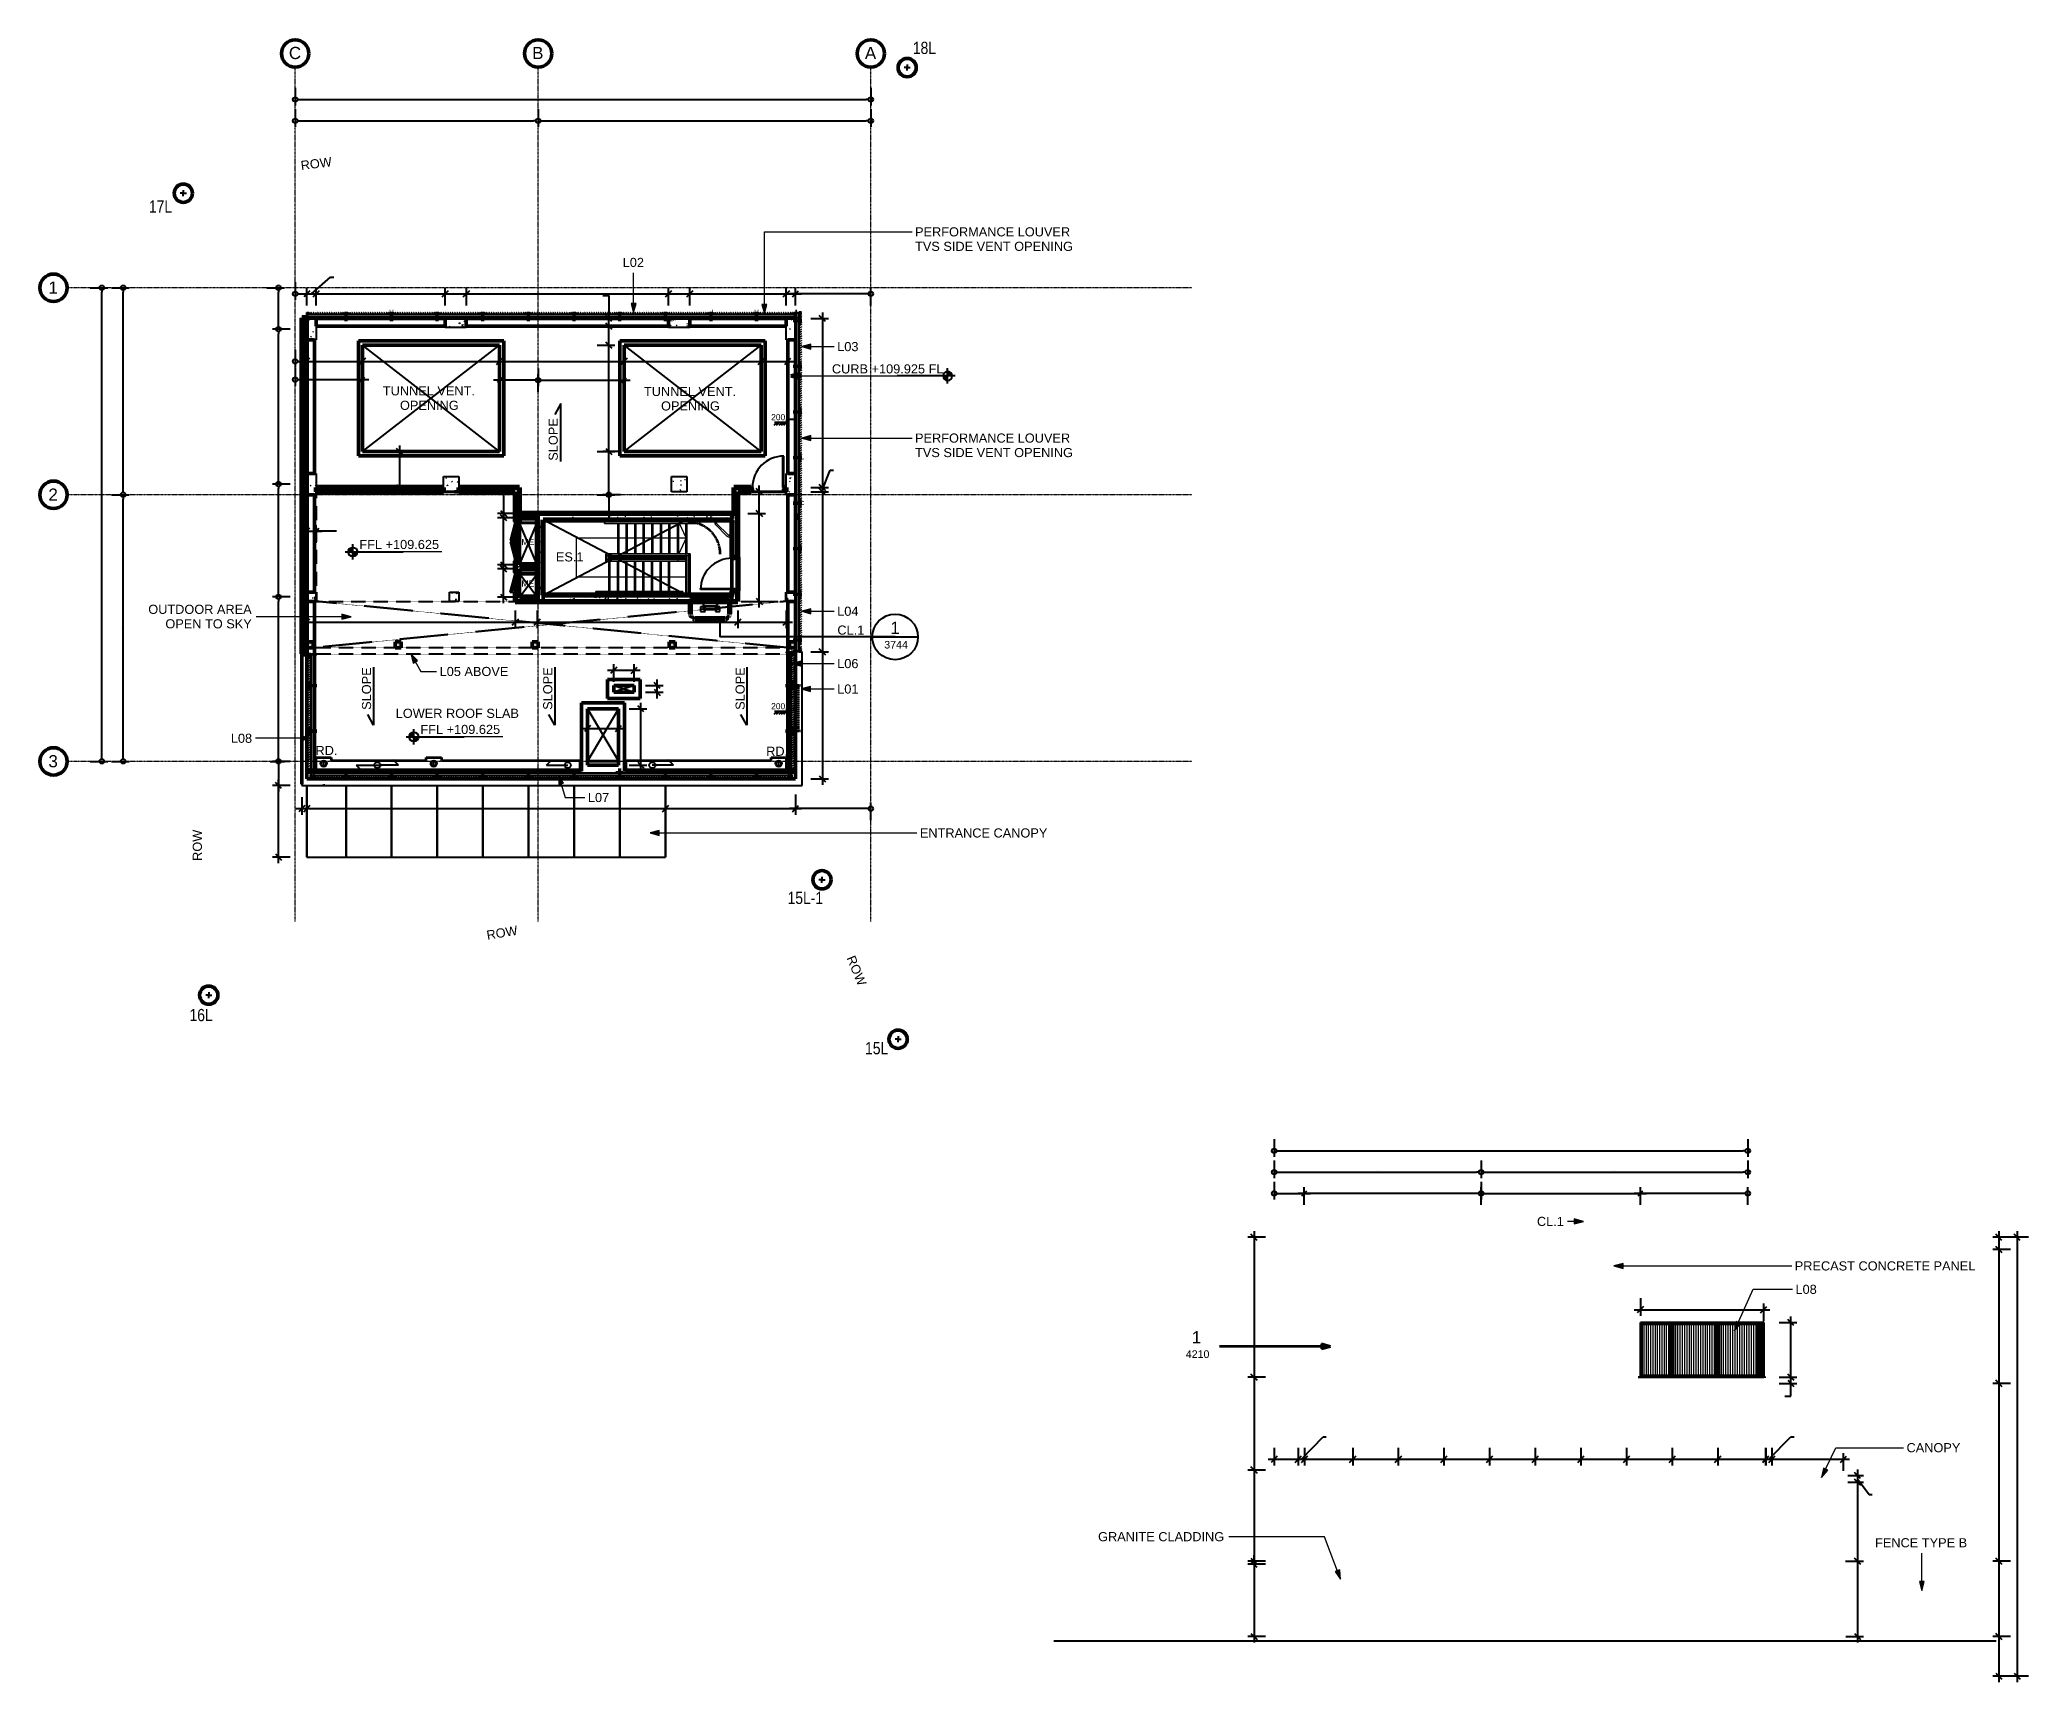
# Model space of a CAD drawing. Header units: millimetres. Extents: x -1379 to 1385823, y -4884429 to 548763.
# Drawn here: x 272156 to 337564, y -2345175 to -2291182 of the extents above; entities that cross this region are included whole.
import ezdxf
from ezdxf.enums import TextEntityAlignment as Align

# ---------------------------------------------------------------- set-up
doc = ezdxf.new("R2010")
doc.units = ezdxf.units.MM
for name, pattern in [('CENTER', [50.8, 31.75, -6.35, 6.35, -6.35]), ('DPA_Grid _ Level 100', [10, 5.5, -1.6, 1.3, -1.6]), ('DPA_Hidden 100', [6, 4, -2]), ('DPA_Hidden 250', [3, 2, -1]), ('DPA_Hidden 50', [3, 2, -1]), ('DPA_Overhead 100', [2.75, 1.75, -1]), ('TA_GL_000.70000', [1.925, 0.7, -0.175, 0.175, -0.175, 0.7])]:
    doc.linetypes.add(name, pattern=pattern)
for name, color, linetype in [('000 - 0_SYM_DWG_GRID-BUBBLE_MAIN_COLOR_6', 7, 'Continuous'), ('000 - 0_SYM_DWG_GRIDLINE_MAIN_COLOR_251', 7, 'Continuous'), ('000 - 0_SYM_DWG_LEVEL_MAIN_COLOR_2', 7, 'Continuous'), ('000 - 0_SYM_DWG_LEVEL_TEXT', 7, 'Continuous'), ('000 - 0_SYM_DWG_SLOPE-SYM_TEXT_COLOR_3', 7, 'Continuous'), ('000 - CONCRETE_COL_CUT_COLOR_5', 7, 'Continuous'), ('000 - CONCRETE_EX_BUILDING_MAIN_COLOR_1', 7, 'Continuous'), ('000 - CONCRETE_EX_BUILDING_SUB_COLOR_251', 7, 'Continuous'), ('000 - D I M', 7, 'Continuous'), ('000 - GRID', 7, 'CENTER')]:
    doc.layers.add(name, color=color, linetype=linetype)
doc.layers.add('000 - CONCRETE_EX_LOUVERS_DEF_SUB', color=7, linetype='Continuous', plot=False)
for name, color, linetype, lineweight in [('_ _ A-DETL-OPENING', 7, 'Continuous', 25), ('A-ANNO-NOTE', 7, 'Continuous', 35), ('A-COLS-E', 7, 'Continuous', 35), ('A-DETL', 7, 'Continuous', 70), ('A-DETL-GENF', 7, 'Continuous', 35), ('A-DETL-HDLN', 7, 'DPA_Hidden 100', 35), ('A-DETL-MEDM', 7, 'Continuous', 50), ('A-DETL-THIN', 7, 'Continuous', 25), ('A-DOOR-E', 7, 'Continuous', 35), ('A-FLOR-E', 7, 'Continuous', 35), ('A-FLOR-HRAL', 7, 'Continuous', 35), ('A-FLOR-OVHD', 7, 'DPA_Overhead 100', 25), ('A-GENM', 7, 'Continuous', 35), ('A-GLAZ-CURT', 7, 'Continuous', 35), ('A-WALL', 7, 'Continuous', 70), ('A-WALL-PATT', 7, 'Continuous', 70), ('G-ANNO-SPOR', 7, 'Continuous', 9), ('G-ANNO-TEXT', 7, 'Continuous', 9), ('S-GRID', 7, 'Continuous', 9), ('S-GRID-IDEN', 7, 'Continuous', 50), ('S-STRS-ANNO', 7, 'Continuous', 9), ('S-STRS-E', 7, 'Continuous', 35), ('S-STRS-IDEN', 7, 'Continuous', 35), ('WALL-E', 7, 'Continuous', 50)]:
    doc.layers.add(name, color=color, linetype=linetype, lineweight=lineweight)
doc.styles.add('ARIAL', font='arial.ttf')
doc.styles.add('Arial Narrow', font='ARIALN.TTF', dxfattribs={"height": 400})
doc.styles.add('Arial_1', font='arial.ttf', dxfattribs={"height": 125})
doc.styles.add('Arial_2', font='arial.ttf', dxfattribs={"height": 3})
doc.styles.add('Arial_3', font='arial.ttf', dxfattribs={"height": 200})
doc.styles.add('FAMELINE_FOR_CKST', font='arial.ttf')
doc.styles.add('TA', font='', dxfattribs={"height": 4.5})
doc.styles.get('TA').set_extended_font_data('Cordia New')
doc.dimstyles.new('DPA-DIM-3_0_C-C', dxfattribs={"dimscale": 304.8, "dimtxt": 306.07782, "dimasz": 0.492126, "dimexe": 0.656168, "dimexo": 0.0625, "dimgap": 0.164042, "dimtad": 1, "dimdec": 0, "dimzin": 0, "dimdsep": 46, "dimtxsty": 'Arial_2', "dimblk1": 'DOTBLANK', "dimblk2": 'DOTBLANK', "dimsah": 1, "dimcen": 0.09, "dimdle": 0.656168, "dimclrd": 7, "dimclre": 7, "dimclrt": 7, "dimadec": 8, "dimazin": 0, "dimtfac": 1, "dimtdec": 4, "dimtix": 1, "dimtmove": 0, "dimatfit": 3, "dimfxl": 1.312336, "dimfxlon": 1, "dimtvp": 1, "dimtolj": 1, "dimtzin": 0, "dimarcsym": 2})
doc.dimstyles.new('DPA-DIM-3_0_C-T', dxfattribs={"dimscale": 304.8, "dimtxt": 306.07782, "dimasz": 0.492126, "dimexe": 0.656168, "dimexo": 0.0625, "dimgap": 0.164042, "dimtad": 0, "dimjust": 2, "dimdec": 0, "dimzin": 0, "dimdsep": 46, "dimtxsty": 'Arial_2', "dimblk1": 'DOTBLANK', "dimblk2": 'OBLIQUE', "dimsah": 1, "dimcen": 0.09, "dimdle": 0.656168, "dimclrd": 7, "dimclre": 7, "dimclrt": 7, "dimadec": 8, "dimazin": 0, "dimtfac": 1, "dimtdec": 4, "dimtix": 1, "dimtmove": 2, "dimatfit": 3, "dimfxl": 1.312336, "dimfxlon": 1, "dimtvp": 1, "dimtolj": 1, "dimtzin": 0, "dimarcsym": 2})
doc.dimstyles.new('DPA-DIM-3_0_T-T', dxfattribs={"dimscale": 304.8, "dimtxt": 306.07782, "dimasz": 0.656168, "dimexe": 0.656168, "dimexo": 0.0625, "dimgap": 0.164042, "dimtad": 1, "dimdec": 0, "dimzin": 0, "dimdsep": 46, "dimtxsty": 'Arial_2', "dimblk1": 'OBLIQUE', "dimblk2": 'OBLIQUE', "dimsah": 1, "dimcen": 0.09, "dimdle": 0.656168, "dimclrd": 7, "dimclre": 7, "dimclrt": 7, "dimadec": 8, "dimazin": 0, "dimtfac": 1, "dimtdec": 4, "dimtix": 1, "dimtmove": 0, "dimatfit": 3, "dimfxl": 1.312336, "dimfxlon": 1, "dimtvp": 1, "dimtolj": 1, "dimtzin": 0, "dimarcsym": 2})
doc.dimstyles.new('DPA-DIM-3_0_T-T_1', dxfattribs={"dimscale": 304.8, "dimtxt": 306.07782, "dimasz": 0.656168, "dimexe": 0.656168, "dimexo": 0.0625, "dimgap": 0.164042, "dimtad": 1, "dimdec": 0, "dimzin": 0, "dimdsep": 46, "dimtxsty": 'Arial_2', "dimblk1": 'OBLIQUE', "dimblk2": 'OBLIQUE', "dimsah": 1, "dimcen": 0.09, "dimdle": 0.656168, "dimclrd": 7, "dimclre": 7, "dimclrt": 7, "dimadec": 8, "dimazin": 0, "dimtfac": 1, "dimtdec": 4, "dimtix": 1, "dimtmove": 1, "dimatfit": 3, "dimfxl": 1.312336, "dimfxlon": 1, "dimtvp": 1, "dimtolj": 1, "dimtzin": 0, "dimarcsym": 2})
doc.dimstyles.new('FAMELINE-CKST_C-C', dxfattribs={"dimtxt": 0.3, "dimasz": 0.15, "dimexe": 0.1, "dimexo": 0.1, "dimgap": 0.05, "dimtad": 1, "dimzin": 0, "dimdsep": 46, "dimtxsty": 'FAMELINE_FOR_CKST', "dimblk": 'ORIGIN', "dimblk1": 'ORIGIN', "dimblk2": 'ORIGIN', "dimsah": 1, "dimcen": 0.1, "dimdle": 0.1, "dimclrd": 7, "dimclre": 7, "dimclrt": 7, "dimadec": 0, "dimazin": 0, "dimtfac": 1, "dimtix": 1, "dimtmove": 2, "dimatfit": 3, "dimfxl": 1, "dimtolj": 1, "dimtzin": 0, "dimlwd": -1, "dimlwe": -1, "dimarcsym": 0})
pattern_1 = [(50, (63773.17, 7357.75), (728.7365, -63.75582), [76.2, -838.2]), (355, (63773.2, 7357.75), (-140.97162, 764.2276), [60.96, -670.56]), (100.451, (63833.9, 7352.44), (587.77, 700.46675), [64.76, -712.36]), (46.184, (63773.2, 7560.95), (1084.31624, -168.17096), [114.3, -1257.3]), (96.636, (63863.5, 7546.9), (949.6099, 989.70985), [97.14, -1068.54]), (351.184, (63773.2, 7561), (949.62055, 989.70115), [91.44, -1005.84]), (21, (63874.77, 7510.15), (606.45787, -409.06057), [76.2, -838.2]), (326, (63874.8, 7510.15), (247.20834, 736.75292), [60.96, -670.56]), (71.451, (63925.3, 7476.06), (853.66825, 327.68547), [64.76, -712.36]), (37.5, (63773.17, 7357.75), (12.354693, 338.22012), [33.528, -628.904, 33.528, -647.192, -673.1]), (37.5, (63773.17, 7357.75), (12.354693, 338.22012), [-1343.152, 33.528, -639.572]), (7.5, (63773.17, 7357.75), (267.278874, 400.722127), [33.528, -354.584, 33.528, -613.664, -256.54]), (7.5, (63773.17, 7357.75), (267.278874, 400.722127), [-1035.304, 33.528, -223.012]), (327.5, (63546.6, 7357.75), (542.36333, -22.915345), [33.528, -220.472, 33.528, -758.952, -1051.56]), (327.5, (63546.6, 7357.75), (542.36333, -22.915345), [-1046.48, 33.528, -1018.032]), (317.5, (63445, 7357.75), (592.51696, 101.70711), [33.528, -296.672, 33.528, -492.76, -746.76]), (317.5, (63445, 7357.75), (592.51696, 101.70711), [-856.488, 33.528, -713.232])]
pattern_2 = [(45, (63773.17, 7357.75), (-84.852814, 84.852814), [])]

msp = doc.modelspace()

# ---------------------------------------------------------------- texts
at = {"layer": 'A-ANNO-NOTE', "color": 7, "lineweight": 9, "attachment_point": 1}
for s, insert, char_height, width, style in [('1', (300119.6, -2310311.3), 400, 376.793, 'ARIAL'), ('3744', (299920, -2310943), 250, 929.957, 'Arial_1'), ('1', (310032.9, -2333633.6), 400, 376.793, 'Arial_1'), ('4210', (309833.3, -2334265.2), 250, 929.957, 'Arial_2')]:
    msp.add_mtext(s, dxfattribs=dict(at, insert=insert, char_height=char_height, width=width, style=style))
at = {"layer": 'G-ANNO-SPOR', "color": 7, "char_height": 300, "attachment_point": 1, "line_spacing_factor": 0.941778, "style": 'Arial_2'}
for s, insert, width in [('CURB +109.925 FL', (298198.8, -2301850), 4381.481), ('FFL +109.625', (282663, -2307622.8), 3132.777), ('FFL +109.625', (284670.1, -2313702.3), 3132.777)]:
    msp.add_mtext(s, dxfattribs=dict(at, insert=insert, width=width))
at = {"layer": 'G-ANNO-TEXT', "color": 7, "attachment_point": 1}
for s, insert, char_height, width, style in [('18L', (300858.8, -2291247.7), 400, 937.974, 'Arial Narrow'), ('17L', (275742.9, -2296463.5), 400, 937.974, 'Arial Narrow'), ('PERFORMANCE LOUVER', (300932.5, -2297345.1), 300, 6253.162, 'Arial_2'), ('L02', (291321, -2298349.8), 300, 865.822, 'Arial_2'), ('TVS SIDE VENT OPENING', (300932.5, -2297821.3), 300, 6397.466, 'Arial_2'), ('L03', (298373.2, -2301117.8), 300, 865.822, 'Arial_2'), ('TUNNEL VENT. ', (283435.3, -2302571.6), 300, 3808.016, 'Arial_2'), ('TUNNEL VENT. ', (292019.7, -2302591.6), 300, 3808.016, 'Arial_2'), ('OPENING', (283997.5, -2303047.9), 300, 2372.995, 'Arial_2'), ('OPENING', (292581.9, -2303067.9), 300, 2372.995, 'Arial_2'), ('200', (296200.1, -2303488.8), 200, 577.215, 'Arial_3'), ('PERFORMANCE LOUVER', (300932.5, -2304124.6), 300, 6253.162, 'Arial_2'), ('TVS SIDE VENT OPENING', (300932.5, -2304600.8), 300, 6397.466, 'Arial_2'), ('ME', (287992.5, -2307591.7), 200, 513.08, 'Arial_3'), ('ME', (287992.5, -2308955.9), 200, 513.08, 'Arial_3'), ('OUTDOOR AREA ', (275723.2, -2309754.9), 300, 4176.792, 'Arial_2'), ('L04', (298373.2, -2309817.8), 300, 865.822, 'Arial_2'), ('OPEN TO SKY', (276285.5, -2310231.2), 300, 3495.358, 'Arial_2'), ('CL.1', (298379.1, -2310437.3), 300, 1090.295, 'Arial_2'), ('L05 ABOVE', (285302.2, -2311797.9), 300, 2789.872, 'Arial_2'), ('L06', (298373.2, -2311537.8), 300, 865.822, 'Arial_2'), ('L01', (298373.2, -2312373.3), 300, 865.822, 'Arial_2'), ('LOWER ROOF SLAB', (283858.5, -2313173.6), 300, 5010.547, 'Arial_2'), ('200', (296200.1, -2312988.8), 200, 577.215, 'Arial_3'), ('L08', (278437.8, -2313993.2), 300, 865.822, 'Arial_2'), ('RD.', (281220.4, -2314394.2), 300, 881.856, 'Arial_2'), ('RD.', (296038, -2314421.6), 300, 881.856, 'Arial_2'), ('L07', (290176.6, -2315941.4), 300, 865.822, 'Arial_2'), ('ENTRANCE CANOPY', (301091.5, -2317106.3), 300, 5138.817, 'Arial_2'), ('15L-1', (296740, -2319191.7), 400, 1435.021, 'Arial Narrow'), ('16L', (277077.1, -2323043.2), 400, 937.974, 'Arial Narrow'), ('15L', (299288.7, -2324131.7), 400, 937.974, 'Arial Narrow'), ('CL.1', (321378.9, -2329877), 300, 1090.295, 'ARIAL'), ('PRECAST CONCRETE PANEL', (329855.3, -2331339.6), 300, 7303.373, 'ARIAL'), ('L08', (329879.6, -2332109), 300, 865.822, 'ARIAL'), ('CANOPY', (333530.4, -2337315.1), 300, 2164.556, 'ARIAL'), ('GRANITE CLADDING', (306950.7, -2340241), 300, 5090.716, 'ARIAL'), ('FENCE TYPE B', (332496.3, -2340440.3), 300, 3719.83, 'ARIAL')]:
    msp.add_mtext(s, dxfattribs=dict(at, insert=insert, char_height=char_height, width=width, style=style))
at = {"layer": 'G-ANNO-TEXT', "color": 7, "char_height": 300, "attachment_point": 1, "style": 'Arial_2'}
for s, insert, width, rotation in [('ROW', (280717.2, -2295168.1), 1282.7, 7.321251), ('SLOPE', (288886.1, -2305019.3), 1723.628, 90), ('SLOPE', (282748, -2313209.3), 1723.628, 90), ('SLOPE', (288706.1, -2313209.3), 1723.628, 90), ('SLOPE', (295031.7, -2313209.3), 1723.628, 90), ('ROW', (277185.3, -2318175), 1282.7, 90), ('ROW', (286823.4, -2320473), 1282.7, 9.536847), ('ROW', (298951, -2321252.1), 1282.7, 292.651254)]:
    msp.add_mtext(s, dxfattribs=dict(at, insert=insert, width=width, rotation=rotation))
at = {"layer": 'S-GRID-IDEN', "color": 7, "lineweight": 9, "char_height": 400, "attachment_point": 1, "style": 'ARIAL'}
for s, insert, width in [('C', (280345.3, -2291415.6), 489.029), ('B', (288343.3, -2291415.6), 456.962), ('A', (299283.3, -2291415.6), 456.962), ('1', (272439.5, -2299128.8), 376.793), ('2', (272439.5, -2305933.8), 376.793), ('3', (272439.5, -2314698.8), 376.793)]:
    msp.add_mtext(s, dxfattribs=dict(at, insert=insert, width=width))
at = {"layer": 'S-STRS-IDEN', "color": 7, "lineweight": 9, "insert": (289123.7, -2308030.8), "char_height": 300, "width": 1122.362, "attachment_point": 1, "style": 'Arial_2'}
msp.add_mtext('ES.1', dxfattribs=at)

# ---------------------------------------------------------------- blocks, each defined once
blk = doc.blocks.new('DPA_Rectangular - 500 x 500mm-3612790-IV01 - LOWER ROOF LEVEL PLAN')
at = {"layer": '000 - CONCRETE_COL_CUT_COLOR_5', "lineweight": 9}
h = blk.add_hatch(dxfattribs=at)
h.set_pattern_fill('FP_1', style=0, pattern_type=2)
h.set_pattern_definition([(50, (-221906.46, 2313145.5), (728.7365, -63.75582), [76.2, -838.2]), (355, (-221906.5, 2313145.5), (-140.97162, 764.2276), [60.96, -670.56]), (100.451, (-221845.74, 2313140.2), (587.77, 700.46675), [64.76, -712.36]), (46.184, (-221906.5, 2313348.7), (1084.31624, -168.17096), [114.3, -1257.3]), (96.636, (-221816.1, 2313334.7), (949.6099, 989.70985), [97.14, -1068.54]), (351.184, (-221906.5, 2313348.7), (949.62055, 989.70115), [91.44, -1005.84]), (21, (-221804.86, 2313297.9), (606.45787, -409.06057), [76.2, -838.2]), (326, (-221804.9, 2313297.9), (247.20834, 736.75292), [60.96, -670.56]), (71.451, (-221754.3, 2313263.8), (853.66825, 327.68547), [64.76, -712.36]), (37.5, (-221906.46, 2313145.48), (12.354693, 338.22012), [33.528, -628.904, 33.528, -1320.292]), (37.5, (-221906.46, 2313145.48), (12.354693, 338.22012), [-695.96, -647.192, 33.528, -639.572]), (7.5, (-221906.46, 2313145.48), (267.278874, 400.722127), [33.528, -354.584, 33.528, -870.204]), (7.5, (-221906.46, 2313145.48), (267.278874, 400.722127), [-421.64, -613.664, 33.528, -223.012]), (327.5, (-222133.03, 2313145.48), (542.36333, -22.915345), [33.528, -220.472, 33.528, -1810.512]), (327.5, (-222133.03, 2313145.48), (542.36333, -22.915345), [-287.528, -758.952, 33.528, -1018.032]), (317.5, (-222234.63, 2313145.5), (592.51696, 101.70711), [33.528, -296.672, 33.528, -1239.52]), (317.5, (-222234.63, 2313145.5), (592.51696, 101.70711), [-363.728, -492.76, 33.528, -713.232])])
h.paths.add_polyline_path([(250, -250), (250, 250), (-250, 250), (-250, -250)])
at = {"layer": '000 - CONCRETE_COL_CUT_COLOR_5', "color": 7}
for p, q in [((-250, 250), (250, 250)), ((-250, -250), (-250, 250)), ((250, 250), (250, -250)), ((250, -250), (-250, -250))]:
    blk.add_line(p, q, dxfattribs=at)
blk = doc.blocks.new('DPA_Rectangular - 300 x 700mm-5176290-IV01 - LOWER ROOF LEVEL PLAN')
at = {"layer": '000 - CONCRETE_EX_BUILDING_MAIN_COLOR_1', "color": 7}
for p, q in [((150, 350), (-150, 350)), ((-150, 350), (-150, -350)), ((150, 50), (150, 350))]:
    blk.add_line(p, q, dxfattribs=at)
blk = doc.blocks.new('DPA_Rectangular - 300 x 700mm-3612791-IV01 - LOWER ROOF LEVEL PLAN')
at = {"layer": '000 - CONCRETE_COL_CUT_COLOR_5', "lineweight": 9}
h = blk.add_hatch(dxfattribs=at)
h.set_pattern_fill('FP_3', style=0, pattern_type=2)
h.set_pattern_definition([(50, (-217316.46, 2313145.5), (728.7365, -63.75582), [76.2, -838.2]), (355, (-217316.5, 2313145.5), (-140.97162, 764.2276), [60.96, -670.56]), (100.451, (-217255.74, 2313140.2), (587.77, 700.46675), [64.76, -712.36]), (46.184, (-217316.5, 2313348.7), (1084.31624, -168.17096), [114.3, -1257.3]), (96.636, (-217226.1, 2313334.7), (949.6099, 989.70985), [97.14, -1068.54]), (351.184, (-217316.5, 2313348.7), (949.62055, 989.70115), [91.44, -1005.84]), (21, (-217214.86, 2313297.9), (606.45787, -409.06057), [76.2, -838.2]), (326, (-217214.9, 2313297.9), (247.20834, 736.75292), [60.96, -670.56]), (71.451, (-217164.3, 2313263.8), (853.66825, 327.68547), [64.76, -712.36]), (37.5, (-217316.46, 2313145.48), (12.354693, 338.22012), [33.528, -628.904, 33.528, -1320.292]), (37.5, (-217316.46, 2313145.48), (12.354693, 338.22012), [-695.96, -647.192, 33.528, -639.572]), (7.5, (-217316.46, 2313145.48), (267.278874, 400.722127), [33.528, -354.584, 33.528, -870.204]), (7.5, (-217316.46, 2313145.48), (267.278874, 400.722127), [-421.64, -613.664, 33.528, -223.012]), (327.5, (-217543.03, 2313145.48), (542.36333, -22.915345), [33.528, -220.472, 33.528, -1810.512]), (327.5, (-217543.03, 2313145.48), (542.36333, -22.915345), [-287.528, -758.952, 33.528, -1018.032]), (317.5, (-217644.63, 2313145.5), (592.51696, 101.70711), [33.528, -296.672, 33.528, -1239.52]), (317.5, (-217644.63, 2313145.5), (592.51696, 101.70711), [-363.728, -492.76, 33.528, -713.232])])
h.paths.add_polyline_path([(150, -350), (150, 350), (-150, 350), (-150, -350)])
at = {"layer": '000 - CONCRETE_COL_CUT_COLOR_5', "color": 7}
for p, q in [((-150, 350), (150, 350)), ((-150, -350), (-150, 350)), ((150, 350), (150, -350)), ((150, -350), (-150, -350))]:
    blk.add_line(p, q, dxfattribs=at)
blk = doc.blocks.new('DPA_Rectangular - 300 x 700mm-V1-IV01 - LOWER ROOF LEVEL PLAN')
at = {"layer": '000 - CONCRETE_COL_CUT_COLOR_5', "lineweight": 9}
h = blk.add_hatch(dxfattribs=at)
h.set_pattern_fill('FP_4', style=0, pattern_type=2)
h.set_pattern_definition([(50, (-217316.46, 2308050.5), (728.7365, -63.75582), [76.2, -838.2]), (355, (-217316.5, 2308050.5), (-140.97162, 764.2276), [60.96, -670.56]), (100.451, (-217255.74, 2308045.2), (587.77, 700.46675), [64.76, -712.36]), (46.184, (-217316.5, 2308253.7), (1084.31624, -168.17096), [114.3, -1257.3]), (96.636, (-217226.1, 2308239.7), (949.6099, 989.70985), [97.14, -1068.54]), (351.184, (-217316.5, 2308253.7), (949.62055, 989.70115), [91.44, -1005.84]), (21, (-217214.86, 2308202.9), (606.45787, -409.06057), [76.2, -838.2]), (326, (-217214.9, 2308202.9), (247.20834, 736.75292), [60.96, -670.56]), (71.451, (-217164.3, 2308168.8), (853.66825, 327.68547), [64.76, -712.36]), (37.5, (-217316.46, 2308050.48), (12.354693, 338.22012), [33.528, -628.904, 33.528, -1320.292]), (37.5, (-217316.46, 2308050.48), (12.354693, 338.22012), [-695.96, -647.192, 33.528, -639.572]), (7.5, (-217316.46, 2308050.48), (267.278874, 400.722127), [33.528, -354.584, 33.528, -870.204]), (7.5, (-217316.46, 2308050.48), (267.278874, 400.722127), [-421.64, -613.664, 33.528, -223.012]), (327.5, (-217543.03, 2308050.48), (542.36333, -22.915345), [33.528, -220.472, 33.528, -1810.512]), (327.5, (-217543.03, 2308050.48), (542.36333, -22.915345), [-287.528, -758.952, 33.528, -1018.032]), (317.5, (-217644.63, 2308050.5), (592.51696, 101.70711), [33.528, -296.672, 33.528, -1239.52]), (317.5, (-217644.63, 2308050.5), (592.51696, 101.70711), [-363.728, -492.76, 33.528, -713.232])])
h.paths.add_polyline_path([(150, -350), (150, 350), (-150, 350), (-150, -350), (-16, -350)])
at = {"layer": '000 - CONCRETE_COL_CUT_COLOR_5', "color": 7}
for p, q in [((-150, 350), (150, 350)), ((-150, -350), (-150, 350)), ((150, 350), (150, -350)), ((150, -350), (-150, -350))]:
    blk.add_line(p, q, dxfattribs=at)
blk = doc.blocks.new('DPA_Rectangular - 300 x 700mm-4064067-IV01 - LOWER ROOF LEVEL PLAN')
at = {"layer": '000 - CONCRETE_EX_BUILDING_MAIN_COLOR_1', "color": 7}
blk.add_line((-150, -350), (150, -350), dxfattribs=at)
blk = doc.blocks.new('DPA_Rectangular - 300 x 700mm-V2-IV01 - LOWER ROOF LEVEL PLAN')
at = {"layer": '000 - CONCRETE_EX_BUILDING_MAIN_COLOR_1', "color": 7}
for p, q in [((150, -350), (150, 350)), ((150, 350), (150, -350))]:
    blk.add_line(p, q, dxfattribs=at)
blk = doc.blocks.new('DPA_Rectangular - 300 x 700mm-V3-IV01 - LOWER ROOF LEVEL PLAN')
at = {"layer": '000 - CONCRETE_EX_BUILDING_MAIN_COLOR_1', "color": 7}
blk.add_line((150, -350), (150, 350), dxfattribs=at)
blk = doc.blocks.new('DPA_Rectangular - 300 x 700mm-V4-IV01 - LOWER ROOF LEVEL PLAN')
at = {"layer": '000 - CONCRETE_COL_CUT_COLOR_5', "lineweight": 9}
h = blk.add_hatch(dxfattribs=at)
h.set_pattern_fill('FP_5', style=0, pattern_type=2)
h.set_pattern_definition([(140, (-2307850.5, -229406.46), (63.75582, 728.7365), [76.2, -838.2]), (85, (-2307850.5, -229406.5), (-764.2276, -140.97162), [60.96, -670.56]), (190.451, (-2307845.2, -229345.74), (-700.46675, 587.77), [64.76, -712.36]), (136.184, (-2308053.7, -229406.5), (168.17096, 1084.31624), [114.3, -1257.3]), (186.636, (-2308039.7, -229316.1), (-989.70985, 949.6099), [97.14, -1068.54]), (81.184, (-2308053.7, -229406.5), (-989.70115, 949.62055), [91.44, -1005.84]), (111, (-2308002.9, -229304.86), (409.06057, 606.45787), [76.2, -838.2]), (56, (-2308002.9, -229304.9), (-736.75292, 247.20834), [60.96, -670.56]), (161.451, (-2307968.8, -229254.3), (-327.68547, 853.66825), [64.76, -712.36]), (127.5, (-2307850.48, -229406.46), (-338.22012, 12.354693), [33.528, -628.904, 33.528, -1320.292]), (127.5, (-2307850.48, -229406.46), (-338.22012, 12.354693), [-695.96, -647.192, 33.528, -639.572]), (97.5, (-2307850.48, -229406.46), (-400.722127, 267.278874), [33.528, -354.584, 33.528, -870.204]), (97.5, (-2307850.48, -229406.46), (-400.722127, 267.278874), [-421.64, -613.664, 33.528, -223.012]), (57.5, (-2307850.48, -229633.03), (22.915345, 542.36333), [33.528, -220.472, 33.528, -1810.512]), (57.5, (-2307850.48, -229633.03), (22.915345, 542.36333), [-287.528, -758.952, 33.528, -1018.032]), (47.5, (-2307850.5, -229734.63), (-101.70711, 592.51696), [33.528, -296.672, 33.528, -1239.52]), (47.5, (-2307850.5, -229734.63), (-101.70711, 592.51696), [-363.728, -492.76, 33.528, -713.232])])
h.paths.add_polyline_path([(150, 350), (-150, 350), (-150, -350), (150, -350)])
at = {"layer": '000 - CONCRETE_COL_CUT_COLOR_5', "color": 7}
for p, q in [((-150, 350), (150, 350)), ((-150, -350), (-150, 350)), ((150, 350), (150, -350)), ((150, -350), (-150, -350))]:
    blk.add_line(p, q, dxfattribs=at)
blk = doc.blocks.new('DPA_Rectangular - 300 x 700mm-V5-IV01 - LOWER ROOF LEVEL PLAN')
at = {"layer": '000 - CONCRETE_COL_CUT_COLOR_5', "lineweight": 9}
h = blk.add_hatch(dxfattribs=at)
h.set_pattern_fill('FP_6', style=0, pattern_type=2)
h.set_pattern_definition([(140, (-2307850.5, -222056.46), (63.75582, 728.7365), [76.2, -838.2]), (85, (-2307850.5, -222056.5), (-764.2276, -140.97162), [60.96, -670.56]), (190.451, (-2307845.2, -221995.74), (-700.46675, 587.77), [64.76, -712.36]), (136.184, (-2308053.7, -222056.5), (168.17096, 1084.31624), [114.3, -1257.3]), (186.636, (-2308039.7, -221966.1), (-989.70985, 949.6099), [97.14, -1068.54]), (81.184, (-2308053.7, -222056.5), (-989.70115, 949.62055), [91.44, -1005.84]), (111, (-2308002.9, -221954.86), (409.06057, 606.45787), [76.2, -838.2]), (56, (-2308002.9, -221954.9), (-736.75292, 247.20834), [60.96, -670.56]), (161.451, (-2307968.8, -221904.3), (-327.68547, 853.66825), [64.76, -712.36]), (127.5, (-2307850.48, -222056.46), (-338.22012, 12.354693), [33.528, -628.904, 33.528, -1320.292]), (127.5, (-2307850.48, -222056.46), (-338.22012, 12.354693), [-695.96, -647.192, 33.528, -639.572]), (97.5, (-2307850.48, -222056.46), (-400.722127, 267.278874), [33.528, -354.584, 33.528, -870.204]), (97.5, (-2307850.48, -222056.46), (-400.722127, 267.278874), [-421.64, -613.664, 33.528, -223.012]), (57.5, (-2307850.48, -222283.03), (22.915345, 542.36333), [33.528, -220.472, 33.528, -1810.512]), (57.5, (-2307850.48, -222283.03), (22.915345, 542.36333), [-287.528, -758.952, 33.528, -1018.032]), (47.5, (-2307850.5, -222384.63), (-101.70711, 592.51696), [33.528, -296.672, 33.528, -1239.52]), (47.5, (-2307850.5, -222384.63), (-101.70711, 592.51696), [-363.728, -492.76, 33.528, -713.232])])
h.paths.add_polyline_path([(150, 350), (-150, 350), (-150, -350), (150, -350), (150, -163)])
at = {"layer": '000 - CONCRETE_COL_CUT_COLOR_5', "color": 7}
for p, q in [((-150, 350), (150, 350)), ((-150, -350), (-150, 350)), ((150, 350), (150, -350)), ((150, -350), (-150, -350))]:
    blk.add_line(p, q, dxfattribs=at)
blk = doc.blocks.new('DPA_DR-SG-SW-HR - D4_1100x2150 mm-5618247-IV01 - LOWER ROOF LEVEL PLAN')
at = {"layer": '000 - CONCRETE_EX_BUILDING_MAIN_COLOR_1', "color": 7}
for p, q in [((472, 1106.35), (472, 76.35)), ((515, 1106.35), (472, 1106.35)), ((515, 76.35), (515, 1106.35)), ((-515, 76.35), (-550, 76.35)), ((-550, 76.35), (-550, -23.65)), ((-515, 33.35), (-515, 76.35)), ((-500, 33.35), (-515, 33.35)), ((-500, -23.65), (-500, 33.35)), ((472, 76.35), (515, 76.35)), ((515, 33.35), (500, 33.35)), ((500, 33.35), (500, -23.65)), ((515, 76.35), (515, 33.35)), ((550, 76.35), (515, 76.35)), ((550, -23.65), (550, 76.35)), ((-550, -23.65), (-500, -23.65)), ((500, -23.65), (550, -23.65))]:
    blk.add_line(p, q, dxfattribs=at)
at = {"layer": '000 - CONCRETE_EX_BUILDING_MAIN_COLOR_1', "color": 7, "lineweight": 35}
for p, q in [((-550, -23.65), (-550, 76.35)), ((-550, 76.35), (-515, 76.35)), ((-515, 76.35), (-515, 33.35)), ((-515, 33.35), (-500, 33.35)), ((-500, 33.35), (-500, -23.65)), ((500, -23.65), (500, 33.35)), ((500, 33.35), (515, 33.35)), ((515, 33.35), (515, 76.35)), ((515, 76.35), (550, 76.35)), ((550, 76.35), (550, -23.65)), ((-500, -23.65), (-550, -23.65)), ((550, -23.65), (500, -23.65))]:
    blk.add_line(p, q, dxfattribs=at)
at = {"layer": '000 - CONCRETE_EX_BUILDING_MAIN_COLOR_1', "color": 7}
blk.add_arc((515, 76.35), 1030, 90, 180, dxfattribs=at)
blk = doc.blocks.new('DPA_GM-Cage Ladder - H4600 with Protection Ring-4887576-IV01 - LOWER ROOF LEVEL PLAN')
at = {"layer": '000 - CONCRETE_EX_BUILDING_MAIN_COLOR_1', "color": 7}
for p, q in [((-100, -255), (-195, -255)), ((-195, -255), (-195, -405)), ((-195, -405), (-45, -405)), ((-148, -80), (-148, -75)), ((-148, -75), (-95, -75)), ((-100, -80), (-148, -80)), ((-100, -305), (-100, -80)), ((-95, -305), (-100, -305)), ((345, -75), (-95, -75)), ((-95, -230), (-95, -75)), ((-95, -75), (-95, -305)), ((345, -230), (-95, -230)), ((-45, -255), (-95, -255)), ((345, -313), (-95, -313)), ((-95, -313), (-95, -347)), ((-95, -347), (-95, -313)), ((345, -313), (-95, -313)), ((-95, -313), (-95, -347)), ((-95, -347), (-95, -313)), ((345, -313), (-95, -313)), ((-95, -313), (-95, -347)), ((-95, -347), (-95, -313)), ((345, -313), (-95, -313)), ((-95, -313), (-95, -347)), ((-95, -347), (-95, -313)), ((-95, -348), (345, -348)), ((-95, -348), (345, -348)), ((-95, -348), (345, -348)), ((-95, -348), (345, -348)), ((-45, -313), (-45, -255)), ((-45, -405), (-45, -347)), ((345, -255), (295, -255)), ((295, -255), (295, -313)), ((295, -348), (295, -405)), ((295, -405), (445, -405)), ((345, -230), (345, -75)), ((345, -75), (397, -75)), ((345, -305), (345, -75)), ((350, -305), (345, -305)), ((345, -313), (345, -347)), ((345, -347), (345, -313)), ((345, -313), (345, -347)), ((345, -347), (345, -313)), ((345, -313), (345, -347)), ((345, -347), (345, -313)), ((345, -313), (345, -347)), ((345, -347), (345, -313)), ((350, -80), (350, -305)), ((397, -80), (350, -80)), ((445, -255), (350, -255)), ((397, -75), (397, -80)), ((445, -405), (445, -255))]:
    blk.add_line(p, q, dxfattribs=at)
at = {"layer": '000 - CONCRETE_EX_BUILDING_MAIN_COLOR_1', "color": 7, "lineweight": 70}
for p, q in [((-95, -305), (-100, -305)), ((-100, -305), (-100, -355)), ((-100, -355), (-95, -355)), ((-95, -355), (-95, -305)), ((350, -305), (345, -305)), ((345, -305), (345, -355)), ((345, -355), (350, -355)), ((350, -355), (350, -305))]:
    blk.add_line(p, q, dxfattribs=at)
blk = doc.blocks.new('DPA_Rectangular - 500 x 500mm-V6-IV01 - LOWER ROOF LEVEL PLAN')
at = {"layer": '000 - CONCRETE_COL_CUT_COLOR_5', "lineweight": 9}
h = blk.add_hatch(dxfattribs=at)
h.set_pattern_fill('FP_7', style=0, pattern_type=2)
h.set_pattern_definition([(50, (-229406.46, 2313145.5), (728.7365, -63.75582), [76.2, -838.2]), (355, (-229406.5, 2313145.5), (-140.97162, 764.2276), [60.96, -670.56]), (100.451, (-229345.74, 2313140.2), (587.77, 700.46675), [64.76, -712.36]), (46.184, (-229406.5, 2313348.7), (1084.31624, -168.17096), [114.3, -1257.3]), (96.636, (-229316.1, 2313334.7), (949.6099, 989.70985), [97.14, -1068.54]), (351.184, (-229406.5, 2313348.7), (949.62055, 989.70115), [91.44, -1005.84]), (21, (-229304.86, 2313297.9), (606.45787, -409.06057), [76.2, -838.2]), (326, (-229304.9, 2313297.9), (247.20834, 736.75292), [60.96, -670.56]), (71.451, (-229254.3, 2313263.8), (853.66825, 327.68547), [64.76, -712.36]), (37.5, (-229406.46, 2313145.48), (12.354693, 338.22012), [33.528, -628.904, 33.528, -1320.292]), (37.5, (-229406.46, 2313145.48), (12.354693, 338.22012), [-695.96, -647.192, 33.528, -639.572]), (7.5, (-229406.46, 2313145.48), (267.278874, 400.722127), [33.528, -354.584, 33.528, -870.204]), (7.5, (-229406.46, 2313145.48), (267.278874, 400.722127), [-421.64, -613.664, 33.528, -223.012]), (327.5, (-229633.03, 2313145.48), (542.36333, -22.915345), [33.528, -220.472, 33.528, -1810.512]), (327.5, (-229633.03, 2313145.48), (542.36333, -22.915345), [-287.528, -758.952, 33.528, -1018.032]), (317.5, (-229734.63, 2313145.5), (592.51696, 101.70711), [33.528, -296.672, 33.528, -1239.52]), (317.5, (-229734.63, 2313145.5), (592.51696, 101.70711), [-363.728, -492.76, 33.528, -713.232])])
h.paths.add_polyline_path([(250, -250), (250, 250), (-250, 250), (-250, -250)])
at = {"layer": '000 - CONCRETE_COL_CUT_COLOR_5', "color": 7}
for p, q in [((-250, 250), (250, 250)), ((-250, -250), (-250, 250)), ((250, 250), (250, -250)), ((250, -250), (-250, -250))]:
    blk.add_line(p, q, dxfattribs=at)
blk = doc.blocks.new('DPA_DR-SG-SW-HR - D4_1100x2150 mm-4749749-IV01 - LOWER ROOF LEVEL PLAN')
at = {"layer": '000 - CONCRETE_EX_BUILDING_MAIN_COLOR_1', "color": 7}
for p, q in [((-550, -6.35), (-500, -6.35)), ((-550, -106.35), (-550, -6.35)), ((-515, -106.35), (-550, -106.35)), ((-515, -63.35), (-515, -106.35)), ((-500, -63.35), (-515, -63.35)), ((-500, -6.35), (-500, -63.35)), ((472, -106.35), (515, -106.35)), ((472, -1136.35), (472, -106.35)), ((500, -6.35), (550, -6.35)), ((500, -63.35), (500, -6.35)), ((515, -63.35), (500, -63.35)), ((515, -106.35), (515, -63.35)), ((515, -106.35), (515, -1136.35)), ((550, -106.35), (515, -106.35)), ((550, -6.35), (550, -106.35)), ((515, -1136.35), (472, -1136.35))]:
    blk.add_line(p, q, dxfattribs=at)
at = {"layer": '000 - CONCRETE_EX_BUILDING_MAIN_COLOR_1', "color": 7, "lineweight": 35}
for p, q in [((-550, -6.35), (-550, -106.35)), ((-500, -6.35), (-550, -6.35)), ((-550, -106.35), (-515, -106.35)), ((-515, -106.35), (-515, -63.35)), ((-515, -63.35), (-500, -63.35)), ((-500, -63.35), (-500, -6.35)), ((500, -6.35), (500, -63.35)), ((550, -6.35), (500, -6.35)), ((500, -63.35), (515, -63.35)), ((515, -63.35), (515, -106.35)), ((515, -106.35), (550, -106.35)), ((550, -106.35), (550, -6.35))]:
    blk.add_line(p, q, dxfattribs=at)
at = {"layer": '000 - CONCRETE_EX_BUILDING_MAIN_COLOR_1', "color": 7}
blk.add_arc((515, -106.35), 1030, 180, 270, dxfattribs=at)
blk = doc.blocks.new('DPA_Rectangular - 300 x 700mm-V7-IV01 - LOWER ROOF LEVEL PLAN')
at = {"layer": '000 - CONCRETE_EX_BUILDING_MAIN_COLOR_1', "color": 7}
for p, q in [((150, 350), (-150, 350)), ((-150, 350), (-150, 50)), ((150, -350), (150, 350)), ((150, 350), (150, -350))]:
    blk.add_line(p, q, dxfattribs=at)
blk = doc.blocks.new('DPA_Rectangular - 300 x 700mm-V8-IV01 - LOWER ROOF LEVEL PLAN')
at = {"layer": '000 - CONCRETE_COL_CUT_COLOR_5', "lineweight": 9}
h = blk.add_hatch(dxfattribs=at)
h.set_pattern_fill('FP_9', style=0, pattern_type=2)
h.set_pattern_definition([(50, (-233076.46, 2313145.5), (728.7365, -63.75582), [76.2, -838.2]), (355, (-233076.5, 2313145.5), (-140.97162, 764.2276), [60.96, -670.56]), (100.451, (-233015.74, 2313140.2), (587.77, 700.46675), [64.76, -712.36]), (46.184, (-233076.5, 2313348.7), (1084.31624, -168.17096), [114.3, -1257.3]), (96.636, (-232986.1, 2313334.7), (949.6099, 989.70985), [97.14, -1068.54]), (351.184, (-233076.5, 2313348.7), (949.62055, 989.70115), [91.44, -1005.84]), (21, (-232974.86, 2313297.9), (606.45787, -409.06057), [76.2, -838.2]), (326, (-232974.9, 2313297.9), (247.20834, 736.75292), [60.96, -670.56]), (71.451, (-232924.3, 2313263.8), (853.66825, 327.68547), [64.76, -712.36]), (37.5, (-233076.46, 2313145.48), (12.354693, 338.22012), [33.528, -628.904, 33.528, -1320.292]), (37.5, (-233076.46, 2313145.48), (12.354693, 338.22012), [-695.96, -647.192, 33.528, -639.572]), (7.5, (-233076.46, 2313145.48), (267.278874, 400.722127), [33.528, -354.584, 33.528, -870.204]), (7.5, (-233076.46, 2313145.48), (267.278874, 400.722127), [-421.64, -613.664, 33.528, -223.012]), (327.5, (-233303.03, 2313145.48), (542.36333, -22.915345), [33.528, -220.472, 33.528, -1810.512]), (327.5, (-233303.03, 2313145.48), (542.36333, -22.915345), [-287.528, -758.952, 33.528, -1018.032]), (317.5, (-233404.63, 2313145.5), (592.51696, 101.70711), [33.528, -296.672, 33.528, -1239.52]), (317.5, (-233404.63, 2313145.5), (592.51696, 101.70711), [-363.728, -492.76, 33.528, -713.232])])
h.paths.add_polyline_path([(150, -350), (150, 350), (-150, 350), (-150, -350)])
at = {"layer": '000 - CONCRETE_COL_CUT_COLOR_5', "color": 7}
for p, q in [((-150, 350), (150, 350)), ((-150, -350), (-150, 350)), ((150, 350), (150, -350)), ((150, -350), (-150, -350))]:
    blk.add_line(p, q, dxfattribs=at)
blk = doc.blocks.new('DPA_Rectangular - 300 x 700mm-V9-IV01 - LOWER ROOF LEVEL PLAN')
at = {"layer": '000 - CONCRETE_COL_CUT_COLOR_5', "lineweight": 9}
h = blk.add_hatch(dxfattribs=at)
h.set_pattern_fill('FP_10', style=0, pattern_type=2)
h.set_pattern_definition([(50, (-233076.46, 2308050.5), (728.7365, -63.75582), [76.2, -838.2]), (355, (-233076.5, 2308050.5), (-140.97162, 764.2276), [60.96, -670.56]), (100.451, (-233015.74, 2308045.2), (587.77, 700.46675), [64.76, -712.36]), (46.184, (-233076.5, 2308253.7), (1084.31624, -168.17096), [114.3, -1257.3]), (96.636, (-232986.1, 2308239.7), (949.6099, 989.70985), [97.14, -1068.54]), (351.184, (-233076.5, 2308253.7), (949.62055, 989.70115), [91.44, -1005.84]), (21, (-232974.86, 2308202.9), (606.45787, -409.06057), [76.2, -838.2]), (326, (-232974.9, 2308202.9), (247.20834, 736.75292), [60.96, -670.56]), (71.451, (-232924.3, 2308168.8), (853.66825, 327.68547), [64.76, -712.36]), (37.5, (-233076.46, 2308050.48), (12.354693, 338.22012), [33.528, -628.904, 33.528, -1320.292]), (37.5, (-233076.46, 2308050.48), (12.354693, 338.22012), [-695.96, -647.192, 33.528, -639.572]), (7.5, (-233076.46, 2308050.48), (267.278874, 400.722127), [33.528, -354.584, 33.528, -870.204]), (7.5, (-233076.46, 2308050.48), (267.278874, 400.722127), [-421.64, -613.664, 33.528, -223.012]), (327.5, (-233303.03, 2308050.48), (542.36333, -22.915345), [33.528, -220.472, 33.528, -1810.512]), (327.5, (-233303.03, 2308050.48), (542.36333, -22.915345), [-287.528, -758.952, 33.528, -1018.032]), (317.5, (-233404.63, 2308050.5), (592.51696, 101.70711), [33.528, -296.672, 33.528, -1239.52]), (317.5, (-233404.63, 2308050.5), (592.51696, 101.70711), [-363.728, -492.76, 33.528, -713.232])])
h.paths.add_polyline_path([(150, -350), (150, 350), (-150, 350), (-150, -350)])
at = {"layer": '000 - CONCRETE_COL_CUT_COLOR_5', "color": 7}
for p, q in [((-150, 350), (150, 350)), ((-150, -350), (-150, 350)), ((150, 350), (150, -350)), ((150, -350), (-150, -350))]:
    blk.add_line(p, q, dxfattribs=at)
blk = doc.blocks.new('DPA_Rectangular - 300 x 700mm-V10-IV01 - LOWER ROOF LEVEL PLAN')
at = {"layer": '000 - CONCRETE_EX_BUILDING_MAIN_COLOR_1', "color": 7}
for p, q in [((150, -350), (150, 350)), ((150, 350), (150, -350)), ((-150, -350), (150, -350)), ((150, -350), (-150, -350))]:
    blk.add_line(p, q, dxfattribs=at)
blk = doc.blocks.new('A4 - _Wall_ Access Panel 700x1350-3805095-IV01 - LOWER ROOF LEVEL PLAN')
at = {"layer": '000 - CONCRETE_EX_BUILDING_MAIN_COLOR_1', "color": 7}
for p, q in [((-350, 23), (-300, 23)), ((-350, -70), (-350, 23)), ((350, 23), (-350, 23)), ((-350, -70), (-350, 23)), ((-300, 23), (-300, -27)), ((300, 23), (-300, 23)), ((-300, 23), (-300, -27)), ((300, 23), (350, 23)), ((300, -27), (300, 23)), ((300, -27), (300, 23)), ((350, 23), (350, -70)), ((350, 23), (350, -70)), ((-315, -70), (-350, -70)), ((-315, -70), (-350, -70)), ((-315, -27), (-315, -70)), ((-300, -27), (-315, -27)), ((315, -27), (-315, -27)), ((-315, -27), (-315, -70)), ((-315, -70), (-304, -28)), ((294, -233), (-315, -70)), ((-304, -28), (305, -192)), ((300, -27), (-300, -27)), ((350, -70), (-149, -70)), ((-149, -70), (315, -70)), ((305, -192), (294, -233)), ((315, -27), (300, -27)), ((315, -70), (315, -27)), ((315, -70), (315, -27)), ((350, -70), (315, -70))]:
    blk.add_line(p, q, dxfattribs=at)
blk.add_arc((-315, -70), 630, 344.9995, 0, dxfattribs=at)
blk = doc.blocks.new('A20 - _Wall_ Access Panel 1300x1350-3801964-IV01 - LOWER ROOF LEVEL PLAN')
at = {"layer": '000 - CONCRETE_EX_BUILDING_MAIN_COLOR_1', "color": 7}
for p, q in [((-650, 30), (-600, 30)), ((-650, -70), (-650, 30)), ((-650, 30), (-650, -70)), ((650, 30), (-650, 30)), ((-600, 30), (-600, -27)), ((-600, -27), (-600, 30)), ((-600, 30), (600, 30)), ((600, 30), (650, 30)), ((600, -27), (600, 30)), ((600, 30), (600, -27)), ((650, 30), (650, -70)), ((650, -70), (650, 30)), ((-615, -70), (-650, -70)), ((-650, -70), (-615, -70)), ((-600, -27), (-615, -27)), ((-615, -27), (-615, -70)), ((-615, -70), (-615, -27)), ((-615, -27), (615, -27)), ((-615, -70), (-604, -28)), ((-21, -229), (-615, -70)), ((-604, -28), (-10, -188)), ((600, -27), (-600, -27)), ((449, -70), (-449, -70)), ((-449, -70), (449, -70)), ((-10, -188), (-21, -229)), ((10, -188), (604, -28)), ((21, -229), (10, -188)), ((615, -70), (21, -229)), ((615, -27), (600, -27)), ((604, -28), (615, -70)), ((615, -70), (615, -27)), ((615, -27), (615, -70)), ((650, -70), (615, -70)), ((615, -70), (650, -70))]:
    blk.add_line(p, q, dxfattribs=at)
for centre, start, end in [((-615, -70), 344.99949, 0), ((615, -70), 180, 190.00035)]:
    blk.add_arc(centre, 615, start, end, dxfattribs=at)
blk = doc.blocks.new('DPA_CP_Entrance Louver Grill Vertical Z - Louver Grill Vertical Z-5244519-IV01 - LOWER ROOF LEVEL PLAN')
at = {"layer": '000 - CONCRETE_EX_LOUVERS_DEF_SUB', "color": 7, "lineweight": 70}
for p, q in [((-590, 0), (-640, 0)), ((-640, 0), (-640, -50)), ((-590, -50), (-590, 0)), ((640, 0), (590, 0)), ((590, 0), (590, -50)), ((640, -50), (640, 0)), ((-640, -50), (-590, -50)), ((-590, -125), (-640, -125)), ((-640, -125), (-640, -127)), ((-640, -127), (-592, -127)), ((-592, -127), (-592, -200)), ((-592, -200), (-590, -200)), ((-590, -200), (-590, -125)), ((590, -50), (640, -50)), ((640, -125), (590, -125)), ((590, -125), (590, -200)), ((590, -200), (592, -200)), ((592, -200), (592, -127)), ((592, -127), (640, -127)), ((640, -127), (640, -125))]:
    blk.add_line(p, q, dxfattribs=at)
at = {"layer": '000 - CONCRETE_EX_LOUVERS_DEF_SUB', "color": 7}
for p, q in [((-640, -125), (-640, -50)), ((-640, -50), (640, -50)), ((-640, -125), (640, -125)), ((640, -50), (640, -125))]:
    blk.add_line(p, q, dxfattribs=at)
blk = doc.blocks.new('GM_Louver Grill Vertical Z1 - Z Profile-4595833-IV01 - LOWER ROOF LEVEL PLAN')
at = {"layer": '000 - CONCRETE_EX_LOUVERS_DEF_SUB', "lineweight": 9}
h = blk.add_hatch(dxfattribs=at)
h.set_pattern_fill('FP_11', style=0, pattern_type=2)
h.set_pattern_definition([(230, (232121.8, -2307575.5), (-728.7365, 63.75582), [76.2, -838.2]), (175, (232121.8, -2307575.5), (140.97162, -764.2276), [60.96, -670.56]), (280.451, (232061.1, -2307570.2), (-587.77, -700.46675), [64.76, -712.36]), (226.184, (232121.8, -2307778.7), (-1084.31624, 168.17096), [114.3, -1257.3]), (276.636, (232031.4, -2307764.7), (-949.6099, -989.70985), [97.14, -1068.54]), (171.184, (232121.8, -2307778.7), (-949.62055, -989.70115), [91.44, -1005.84]), (201, (232020.2, -2307727.9), (-606.45787, 409.06057), [76.2, -838.2]), (146, (232020.2, -2307727.9), (-247.20834, -736.75292), [60.96, -670.56]), (251.451, (231969.66, -2307693.8), (-853.66825, -327.68547), [64.76, -712.36]), (217.5, (232121.8, -2307575.48), (-12.354693, -338.22012), [33.528, -628.904, 33.528, -1320.292]), (217.5, (232121.8, -2307575.48), (-12.354693, -338.22012), [-695.96, -647.192, 33.528, -639.572]), (187.5, (232121.8, -2307575.48), (-267.278874, -400.722127), [33.528, -354.584, 33.528, -870.204]), (187.5, (232121.8, -2307575.48), (-267.278874, -400.722127), [-421.64, -613.664, 33.528, -223.012]), (147.5, (232348.37, -2307575.48), (-542.36333, 22.915345), [33.528, -220.472, 33.528, -1810.512]), (147.5, (232348.37, -2307575.48), (-542.36333, 22.915345), [-287.528, -758.952, 33.528, -1018.032]), (137.5, (232449.97, -2307575.5), (-592.51696, -101.70711), [33.528, -296.672, 33.528, -1239.52]), (137.5, (232449.97, -2307575.5), (-592.51696, -101.70711), [-363.728, -492.76, 33.528, -713.232])])
h.paths.add_polyline_path([(30, 0), (0, 0), (46, -73), (40, -73), (40, -75), (50, -75), (4, -2), (30, -2)])
at = {"layer": '000 - CONCRETE_EX_LOUVERS_DEF_SUB', "color": 7, "lineweight": 9}
for p, q in [((30, 0), (0, 0)), ((0, 0), (46, -73)), ((30, -2), (30, 0)), ((50, -75), (4, -2)), ((4, -2), (30, -2)), ((46, -73), (40, -73)), ((40, -73), (40, -75)), ((40, -75), (50, -75))]:
    blk.add_line(p, q, dxfattribs=at)
blk = doc.blocks.new('GM_Louver Grill Vertical Z1 - Z Profile-V11-IV01 - LOWER ROOF LEVEL PLAN')
at = {"layer": '000 - CONCRETE_EX_LOUVERS_DEF_SUB', "color": 7, "lineweight": 9}
for p, q in [((30, 0), (0, 0)), ((0, 0), (46, -73)), ((30, -2), (30, 0)), ((50, -75), (4, -2)), ((4, -2), (30, -2)), ((46, -73), (40, -73)), ((40, -73), (40, -75)), ((40, -75), (50, -75))]:
    blk.add_line(p, q, dxfattribs=at)
blk = doc.blocks.new('GM_Louver Grill Vertical Z1 - Z Profile-V12-IV01 - LOWER ROOF LEVEL PLAN')
at = {"layer": '000 - CONCRETE_EX_LOUVERS_DEF_SUB', "color": 7, "lineweight": 9}
for p, q in [((30, 0), (0, 0)), ((0, 0), (46, -73)), ((30, -2), (30, 0)), ((50, -75), (4, -2)), ((4, -2), (30, -2)), ((46, -73), (40, -73)), ((40, -73), (40, -75)), ((40, -75), (50, -75))]:
    blk.add_line(p, q, dxfattribs=at)
blk = doc.blocks.new('GM_Louver Grill Vertical Z1 - Z Profile-V13-IV01 - LOWER ROOF LEVEL PLAN')
at = {"layer": '000 - CONCRETE_EX_LOUVERS_DEF_SUB', "lineweight": 9}
h = blk.add_hatch(dxfattribs=at)
h.set_pattern_fill('FP_12', style=0, pattern_type=2)
h.set_pattern_definition([(230, (232347.8, -2307575.5), (-728.7365, 63.75582), [76.2, -838.2]), (175, (232347.8, -2307575.5), (140.97162, -764.2276), [60.96, -670.56]), (280.451, (232287.1, -2307570.2), (-587.77, -700.46675), [64.76, -712.36]), (226.184, (232347.8, -2307778.7), (-1084.31624, 168.17096), [114.3, -1257.3]), (276.636, (232257.4, -2307764.7), (-949.6099, -989.70985), [97.14, -1068.54]), (171.184, (232347.8, -2307778.7), (-949.62055, -989.70115), [91.44, -1005.84]), (201, (232246.2, -2307727.9), (-606.45787, 409.06057), [76.2, -838.2]), (146, (232246.2, -2307727.9), (-247.20834, -736.75292), [60.96, -670.56]), (251.451, (232195.66, -2307693.8), (-853.66825, -327.68547), [64.76, -712.36]), (217.5, (232347.8, -2307575.48), (-12.354693, -338.22012), [33.528, -628.904, 33.528, -1320.292]), (217.5, (232347.8, -2307575.48), (-12.354693, -338.22012), [-695.96, -647.192, 33.528, -639.572]), (187.5, (232347.8, -2307575.48), (-267.278874, -400.722127), [33.528, -354.584, 33.528, -870.204]), (187.5, (232347.8, -2307575.48), (-267.278874, -400.722127), [-421.64, -613.664, 33.528, -223.012]), (147.5, (232574.37, -2307575.48), (-542.36333, 22.915345), [33.528, -220.472, 33.528, -1810.512]), (147.5, (232574.37, -2307575.48), (-542.36333, 22.915345), [-287.528, -758.952, 33.528, -1018.032]), (137.5, (232675.97, -2307575.5), (-592.51696, -101.70711), [33.528, -296.672, 33.528, -1239.52]), (137.5, (232675.97, -2307575.5), (-592.51696, -101.70711), [-363.728, -492.76, 33.528, -713.232])])
h.paths.add_polyline_path([(0, 0), (46, -73), (40, -73), (40, -75), (50, -75), (4, -2), (30, -2), (30, 0)])
at = {"layer": '000 - CONCRETE_EX_LOUVERS_DEF_SUB', "color": 7, "lineweight": 9}
for p, q in [((30, 0), (0, 0)), ((0, 0), (46, -73)), ((30, -2), (30, 0)), ((50, -75), (4, -2)), ((4, -2), (30, -2)), ((46, -73), (40, -73)), ((40, -73), (40, -75)), ((40, -75), (50, -75))]:
    blk.add_line(p, q, dxfattribs=at)
blk = doc.blocks.new('GM_Louver Grill Vertical Z1 - Z Profile-V14-IV01 - LOWER ROOF LEVEL PLAN')
at = {"layer": '000 - CONCRETE_EX_LOUVERS_DEF_SUB', "color": 7, "lineweight": 9}
for p, q in [((30, 0), (0, 0)), ((0, 0), (46, -73)), ((30, -2), (30, 0)), ((50, -75), (4, -2)), ((4, -2), (30, -2)), ((46, -73), (40, -73)), ((40, -73), (40, -75)), ((40, -75), (50, -75))]:
    blk.add_line(p, q, dxfattribs=at)
blk = doc.blocks.new('GM_Louver Grill Vertical Z1 - Z Profile-V15-IV01 - LOWER ROOF LEVEL PLAN')
at = {"layer": '000 - CONCRETE_EX_LOUVERS_DEF_SUB', "color": 7, "lineweight": 9}
for p, q in [((30, 0), (0, 0)), ((0, 0), (46, -73)), ((30, -2), (30, 0)), ((50, -75), (4, -2)), ((4, -2), (30, -2)), ((46, -73), (40, -73)), ((40, -73), (40, -75)), ((40, -75), (50, -75))]:
    blk.add_line(p, q, dxfattribs=at)
blk = doc.blocks.new('GM_Louver Grill Vertical Z1 - Z Profile-V16-IV01 - LOWER ROOF LEVEL PLAN')
at = {"layer": '000 - CONCRETE_EX_LOUVERS_DEF_SUB', "color": 7, "lineweight": 9}
for p, q in [((30, 0), (0, 0)), ((0, 0), (46, -73)), ((30, -2), (30, 0)), ((50, -75), (4, -2)), ((4, -2), (30, -2)), ((46, -73), (40, -73)), ((40, -73), (40, -75)), ((40, -75), (50, -75))]:
    blk.add_line(p, q, dxfattribs=at)
blk = doc.blocks.new('GM_Louver Grill Vertical Z1 - Z Profile-V17-IV01 - LOWER ROOF LEVEL PLAN')
at = {"layer": '000 - CONCRETE_EX_LOUVERS_DEF_SUB', "color": 7, "lineweight": 9}
for p, q in [((30, 0), (0, 0)), ((0, 0), (46, -73)), ((30, -2), (30, 0)), ((50, -75), (4, -2)), ((4, -2), (30, -2)), ((46, -73), (40, -73)), ((40, -73), (40, -75)), ((40, -75), (50, -75))]:
    blk.add_line(p, q, dxfattribs=at)
blk = doc.blocks.new('GM_Louver Grill Vertical Z1 - Z Profile-V18-IV01 - LOWER ROOF LEVEL PLAN')
at = {"layer": '000 - CONCRETE_EX_LOUVERS_DEF_SUB', "color": 7, "lineweight": 9}
for p, q in [((30, 0), (0, 0)), ((0, 0), (46, -73)), ((30, -2), (30, 0)), ((50, -75), (4, -2)), ((4, -2), (30, -2)), ((46, -73), (40, -73)), ((40, -73), (40, -75)), ((40, -75), (50, -75))]:
    blk.add_line(p, q, dxfattribs=at)
blk = doc.blocks.new('GM_Louver Grill Vertical Z1 - Z Profile-V19-IV01 - LOWER ROOF LEVEL PLAN')
at = {"layer": '000 - CONCRETE_EX_LOUVERS_DEF_SUB', "color": 7, "lineweight": 9}
for p, q in [((30, 0), (0, 0)), ((0, 0), (46, -73)), ((30, -2), (30, 0)), ((50, -75), (4, -2)), ((4, -2), (30, -2)), ((46, -73), (40, -73)), ((40, -73), (40, -75)), ((40, -75), (50, -75))]:
    blk.add_line(p, q, dxfattribs=at)
blk = doc.blocks.new('GM_Louver Grill Vertical Z1 - Z Profile-V20-IV01 - LOWER ROOF LEVEL PLAN')
at = {"layer": '000 - CONCRETE_EX_LOUVERS_DEF_SUB', "lineweight": 9}
h = blk.add_hatch(dxfattribs=at)
h.set_pattern_fill('FP_13', style=0, pattern_type=2)
h.set_pattern_definition([(230, (232875.13, -2307575.5), (-728.7365, 63.75582), [76.2, -838.2]), (175, (232875.1, -2307575.5), (140.97162, -764.2276), [60.96, -670.56]), (280.451, (232814.4, -2307570.2), (-587.77, -700.46675), [64.76, -712.36]), (226.184, (232875.1, -2307778.7), (-1084.31624, 168.17096), [114.3, -1257.3]), (276.636, (232784.8, -2307764.7), (-949.6099, -989.70985), [97.14, -1068.54]), (171.184, (232875.1, -2307778.7), (-949.62055, -989.70115), [91.44, -1005.84]), (201, (232773.53, -2307727.9), (-606.45787, 409.06057), [76.2, -838.2]), (146, (232773.5, -2307727.9), (-247.20834, -736.75292), [60.96, -670.56]), (251.451, (232723, -2307693.8), (-853.66825, -327.68547), [64.76, -712.36]), (217.5, (232875.13, -2307575.48), (-12.354693, -338.22012), [33.528, -628.904, 33.528, -1320.292]), (217.5, (232875.13, -2307575.48), (-12.354693, -338.22012), [-695.96, -647.192, 33.528, -639.572]), (187.5, (232875.13, -2307575.48), (-267.278874, -400.722127), [33.528, -354.584, 33.528, -870.204]), (187.5, (232875.13, -2307575.48), (-267.278874, -400.722127), [-421.64, -613.664, 33.528, -223.012]), (147.5, (233101.7, -2307575.48), (-542.36333, 22.915345), [33.528, -220.472, 33.528, -1810.512]), (147.5, (233101.7, -2307575.48), (-542.36333, 22.915345), [-287.528, -758.952, 33.528, -1018.032]), (137.5, (233203.3, -2307575.5), (-592.51696, -101.70711), [33.528, -296.672, 33.528, -1239.52]), (137.5, (233203.3, -2307575.5), (-592.51696, -101.70711), [-363.728, -492.76, 33.528, -713.232])])
h.paths.add_polyline_path([(0, 0), (46, -73), (40, -73), (40, -75), (50, -75), (4, -2), (30, -2), (30, 0)])
at = {"layer": '000 - CONCRETE_EX_LOUVERS_DEF_SUB', "color": 7, "lineweight": 9}
for p, q in [((30, 0), (0, 0)), ((0, 0), (46, -73)), ((30, -2), (30, 0)), ((50, -75), (4, -2)), ((4, -2), (30, -2)), ((46, -73), (40, -73)), ((40, -73), (40, -75)), ((40, -75), (50, -75))]:
    blk.add_line(p, q, dxfattribs=at)
blk = doc.blocks.new('GM_Louver Grill Vertical Z1 - Z Profile-V21-IV01 - LOWER ROOF LEVEL PLAN')
at = {"layer": '000 - CONCRETE_EX_LOUVERS_DEF_SUB', "color": 7, "lineweight": 9}
for p, q in [((30, 0), (0, 0)), ((0, 0), (46, -73)), ((30, -2), (30, 0)), ((50, -75), (4, -2)), ((4, -2), (30, -2)), ((46, -73), (40, -73)), ((40, -73), (40, -75)), ((40, -75), (50, -75))]:
    blk.add_line(p, q, dxfattribs=at)
blk = doc.blocks.new('GM_Louver Grill Vertical Z1 - Z Profile-V22-IV01 - LOWER ROOF LEVEL PLAN')
at = {"layer": '000 - CONCRETE_EX_LOUVERS_DEF_SUB', "color": 7, "lineweight": 9}
for p, q in [((30, 0), (0, 0)), ((0, 0), (46, -73)), ((30, -2), (30, 0)), ((50, -75), (4, -2)), ((4, -2), (30, -2)), ((46, -73), (40, -73)), ((40, -73), (40, -75)), ((40, -75), (50, -75))]:
    blk.add_line(p, q, dxfattribs=at)
blk = doc.blocks.new('GM_Louver Grill Vertical Z1 - Z Profile-V23-IV01 - LOWER ROOF LEVEL PLAN')
at = {"layer": '000 - CONCRETE_EX_LOUVERS_DEF_SUB', "color": 7, "lineweight": 9}
for p, q in [((30, 0), (0, 0)), ((0, 0), (46, -73)), ((30, -2), (30, 0)), ((50, -75), (4, -2)), ((4, -2), (30, -2)), ((46, -73), (40, -73)), ((40, -73), (40, -75)), ((40, -75), (50, -75))]:
    blk.add_line(p, q, dxfattribs=at)
blk = doc.blocks.new('GM_Louver Grill Vertical Z1 - Z Profile-V24-IV01 - LOWER ROOF LEVEL PLAN')
at = {"layer": '000 - CONCRETE_EX_LOUVERS_DEF_SUB', "color": 7, "lineweight": 9}
for p, q in [((30, 0), (0, 0)), ((0, 0), (46, -73)), ((30, -2), (30, 0)), ((50, -75), (4, -2)), ((4, -2), (30, -2)), ((46, -73), (40, -73)), ((40, -73), (40, -75)), ((40, -75), (50, -75))]:
    blk.add_line(p, q, dxfattribs=at)
blk = doc.blocks.new('GM_Louver Grill Vertical Z1 - Z Profile-V25-IV01 - LOWER ROOF LEVEL PLAN')
at = {"layer": '000 - CONCRETE_EX_LOUVERS_DEF_SUB', "color": 7, "lineweight": 9}
for p, q in [((30, 0), (0, 0)), ((0, 0), (46, -73)), ((30, -2), (30, 0)), ((50, -75), (4, -2)), ((4, -2), (30, -2)), ((46, -73), (40, -73)), ((40, -73), (40, -75)), ((40, -75), (50, -75))]:
    blk.add_line(p, q, dxfattribs=at)
blk = doc.blocks.new('DPA_CP_Entrance Louver Grill Vertical Z - Louver Grill Vertical Z-4595767-IV01 - LOWER ROOF LEVEL PLAN')
at = {"layer": '000 - CONCRETE_EX_LOUVERS_DEF_SUB', "color": 7, "lineweight": 70}
for p, q in [((-700, 0), (-750, 0)), ((-750, 0), (-750, -50)), ((-700, -50), (-700, 0)), ((750, 0), (700, 0)), ((700, 0), (700, -50)), ((750, -50), (750, 0)), ((-750, -50), (-700, -50)), ((-700, -125), (-750, -125)), ((-750, -125), (-750, -127)), ((-750, -127), (-702, -127)), ((-702, -127), (-702, -200)), ((-702, -200), (-700, -200)), ((-700, -200), (-700, -125)), ((700, -50), (750, -50)), ((750, -125), (700, -125)), ((700, -125), (700, -200)), ((700, -200), (702, -200)), ((702, -200), (702, -127)), ((702, -127), (750, -127)), ((750, -127), (750, -125))]:
    blk.add_line(p, q, dxfattribs=at)
at = {"layer": '000 - CONCRETE_EX_LOUVERS_DEF_SUB', "color": 7}
for p, q in [((-750, -125), (-750, -50)), ((-750, -50), (750, -50)), ((-750, -125), (750, -125)), ((750, -50), (750, -125))]:
    blk.add_line(p, q, dxfattribs=at)
blk = doc.blocks.new('GM_Louver Grill Vertical Z1 - Z Profile-V26-IV01 - LOWER ROOF LEVEL PLAN')
at = {"layer": '000 - CONCRETE_EX_LOUVERS_DEF_SUB', "color": 7, "lineweight": 9}
for p, q in [((30, 0), (0, 0)), ((0, 0), (46, -73)), ((30, -2), (30, 0)), ((50, -75), (4, -2)), ((4, -2), (30, -2)), ((46, -73), (40, -73)), ((40, -73), (40, -75)), ((40, -75), (50, -75))]:
    blk.add_line(p, q, dxfattribs=at)
blk = doc.blocks.new('GM_Louver Grill Vertical Z1 - Z Profile-V27-IV01 - LOWER ROOF LEVEL PLAN')
at = {"layer": '000 - CONCRETE_EX_LOUVERS_DEF_SUB', "color": 7, "lineweight": 9}
for p, q in [((30, 0), (0, 0)), ((0, 0), (46, -73)), ((30, -2), (30, 0)), ((50, -75), (4, -2)), ((4, -2), (30, -2)), ((46, -73), (40, -73)), ((40, -73), (40, -75)), ((40, -75), (50, -75))]:
    blk.add_line(p, q, dxfattribs=at)
blk = doc.blocks.new('GM_Louver Grill Vertical Z1 - Z Profile-V28-IV01 - LOWER ROOF LEVEL PLAN')
at = {"layer": '000 - CONCRETE_EX_LOUVERS_DEF_SUB', "lineweight": 9}
h = blk.add_hatch(dxfattribs=at)
h.set_pattern_fill('FP_14', style=0, pattern_type=2)
h.set_pattern_definition([(230, (231446.46, -2307575.5), (-728.7365, 63.75582), [76.2, -838.2]), (175, (231446.5, -2307575.5), (140.97162, -764.2276), [60.96, -670.56]), (280.451, (231385.74, -2307570.2), (-587.77, -700.46675), [64.76, -712.36]), (226.184, (231446.5, -2307778.7), (-1084.31624, 168.17096), [114.3, -1257.3]), (276.636, (231356.1, -2307764.7), (-949.6099, -989.70985), [97.14, -1068.54]), (171.184, (231446.5, -2307778.7), (-949.62055, -989.70115), [91.44, -1005.84]), (201, (231344.86, -2307727.9), (-606.45787, 409.06057), [76.2, -838.2]), (146, (231344.9, -2307727.9), (-247.20834, -736.75292), [60.96, -670.56]), (251.451, (231294.3, -2307693.8), (-853.66825, -327.68547), [64.76, -712.36]), (217.5, (231446.46, -2307575.48), (-12.354693, -338.22012), [33.528, -628.904, 33.528, -1320.292]), (217.5, (231446.46, -2307575.48), (-12.354693, -338.22012), [-695.96, -647.192, 33.528, -639.572]), (187.5, (231446.46, -2307575.48), (-267.278874, -400.722127), [33.528, -354.584, 33.528, -870.204]), (187.5, (231446.46, -2307575.48), (-267.278874, -400.722127), [-421.64, -613.664, 33.528, -223.012]), (147.5, (231673.03, -2307575.48), (-542.36333, 22.915345), [33.528, -220.472, 33.528, -1810.512]), (147.5, (231673.03, -2307575.48), (-542.36333, 22.915345), [-287.528, -758.952, 33.528, -1018.032]), (137.5, (231774.63, -2307575.5), (-592.51696, -101.70711), [33.528, -296.672, 33.528, -1239.52]), (137.5, (231774.63, -2307575.5), (-592.51696, -101.70711), [-363.728, -492.76, 33.528, -713.232])])
h.paths.add_polyline_path([(0, 0), (46, -73), (40, -73), (40, -75), (50, -75), (4, -2), (30, -2), (30, 0)])
at = {"layer": '000 - CONCRETE_EX_LOUVERS_DEF_SUB', "color": 7, "lineweight": 9}
for p, q in [((30, 0), (0, 0)), ((0, 0), (46, -73)), ((30, -2), (30, 0)), ((50, -75), (4, -2)), ((4, -2), (30, -2)), ((46, -73), (40, -73)), ((40, -73), (40, -75)), ((40, -75), (50, -75))]:
    blk.add_line(p, q, dxfattribs=at)
blk = doc.blocks.new('GM_Louver Grill Vertical Z1 - Z Profile-V29-IV01 - LOWER ROOF LEVEL PLAN')
at = {"layer": '000 - CONCRETE_EX_LOUVERS_DEF_SUB', "color": 7, "lineweight": 9}
for p, q in [((30, 0), (0, 0)), ((0, 0), (46, -73)), ((30, -2), (30, 0)), ((50, -75), (4, -2)), ((4, -2), (30, -2)), ((46, -73), (40, -73)), ((40, -73), (40, -75)), ((40, -75), (50, -75))]:
    blk.add_line(p, q, dxfattribs=at)
blk = doc.blocks.new('GM_Louver Grill Vertical Z1 - Z Profile-V30-IV01 - LOWER ROOF LEVEL PLAN')
at = {"layer": '000 - CONCRETE_EX_LOUVERS_DEF_SUB', "color": 7, "lineweight": 9}
for p, q in [((30, 0), (0, 0)), ((0, 0), (46, -73)), ((30, -2), (30, 0)), ((50, -75), (4, -2)), ((4, -2), (30, -2)), ((46, -73), (40, -73)), ((40, -73), (40, -75)), ((40, -75), (50, -75))]:
    blk.add_line(p, q, dxfattribs=at)
blk = doc.blocks.new('GM_Louver Grill Vertical Z1 - Z Profile-V31-IV01 - LOWER ROOF LEVEL PLAN')
at = {"layer": '000 - CONCRETE_EX_LOUVERS_DEF_SUB', "color": 7, "lineweight": 9}
for p, q in [((30, 0), (0, 0)), ((0, 0), (46, -73)), ((30, -2), (30, 0)), ((50, -75), (4, -2)), ((4, -2), (30, -2)), ((46, -73), (40, -73)), ((40, -73), (40, -75)), ((40, -75), (50, -75))]:
    blk.add_line(p, q, dxfattribs=at)
blk = doc.blocks.new('GM_Louver Grill Vertical Z1 - Z Profile-V32-IV01 - LOWER ROOF LEVEL PLAN')
at = {"layer": '000 - CONCRETE_EX_LOUVERS_DEF_SUB', "color": 7, "lineweight": 9}
for p, q in [((30, 0), (0, 0)), ((0, 0), (46, -73)), ((30, -2), (30, 0)), ((50, -75), (4, -2)), ((4, -2), (30, -2)), ((46, -73), (40, -73)), ((40, -73), (40, -75)), ((40, -75), (50, -75))]:
    blk.add_line(p, q, dxfattribs=at)
blk = doc.blocks.new('GM_Louver Grill Vertical Z1 - Z Profile-V33-IV01 - LOWER ROOF LEVEL PLAN')
at = {"layer": '000 - CONCRETE_EX_LOUVERS_DEF_SUB', "color": 7, "lineweight": 9}
for p, q in [((30, 0), (0, 0)), ((0, 0), (46, -73)), ((30, -2), (30, 0)), ((50, -75), (4, -2)), ((4, -2), (30, -2)), ((46, -73), (40, -73)), ((40, -73), (40, -75)), ((40, -75), (50, -75))]:
    blk.add_line(p, q, dxfattribs=at)
blk = doc.blocks.new('GM_Louver Grill Vertical Z1 - Z Profile-V34-IV01 - LOWER ROOF LEVEL PLAN')
at = {"layer": '000 - CONCRETE_EX_LOUVERS_DEF_SUB', "color": 7, "lineweight": 9}
for p, q in [((30, 0), (0, 0)), ((0, 0), (46, -73)), ((30, -2), (30, 0)), ((50, -75), (4, -2)), ((4, -2), (30, -2)), ((46, -73), (40, -73)), ((40, -73), (40, -75)), ((40, -75), (50, -75))]:
    blk.add_line(p, q, dxfattribs=at)
blk = doc.blocks.new('GM_Louver Grill Vertical Z1 - Z Profile-V35-IV01 - LOWER ROOF LEVEL PLAN')
at = {"layer": '000 - CONCRETE_EX_LOUVERS_DEF_SUB', "color": 7, "lineweight": 9}
for p, q in [((30, 0), (0, 0)), ((0, 0), (46, -73)), ((30, -2), (30, 0)), ((50, -75), (4, -2)), ((4, -2), (30, -2)), ((46, -73), (40, -73)), ((40, -73), (40, -75)), ((40, -75), (50, -75))]:
    blk.add_line(p, q, dxfattribs=at)
blk = doc.blocks.new('GM_Louver Grill Vertical Z1 - Z Profile-V36-IV01 - LOWER ROOF LEVEL PLAN')
at = {"layer": '000 - CONCRETE_EX_LOUVERS_DEF_SUB', "color": 7, "lineweight": 9}
for p, q in [((30, 0), (0, 0)), ((0, 0), (46, -73)), ((30, -2), (30, 0)), ((50, -75), (4, -2)), ((4, -2), (30, -2)), ((46, -73), (40, -73)), ((40, -73), (40, -75)), ((40, -75), (50, -75))]:
    blk.add_line(p, q, dxfattribs=at)
blk = doc.blocks.new('GM_Louver Grill Vertical Z1 - Z Profile-V37-IV01 - LOWER ROOF LEVEL PLAN')
at = {"layer": '000 - CONCRETE_EX_LOUVERS_DEF_SUB', "color": 7, "lineweight": 9}
for p, q in [((30, 0), (0, 0)), ((0, 0), (46, -73)), ((30, -2), (30, 0)), ((50, -75), (4, -2)), ((4, -2), (30, -2)), ((46, -73), (40, -73)), ((40, -73), (40, -75)), ((40, -75), (50, -75))]:
    blk.add_line(p, q, dxfattribs=at)
blk = doc.blocks.new('GM_Louver Grill Vertical Z1 - Z Profile-V38-IV01 - LOWER ROOF LEVEL PLAN')
at = {"layer": '000 - CONCRETE_EX_LOUVERS_DEF_SUB', "color": 7, "lineweight": 9}
for p, q in [((30, 0), (0, 0)), ((0, 0), (46, -73)), ((30, -2), (30, 0)), ((50, -75), (4, -2)), ((4, -2), (30, -2)), ((46, -73), (40, -73)), ((40, -73), (40, -75)), ((40, -75), (50, -75))]:
    blk.add_line(p, q, dxfattribs=at)
blk = doc.blocks.new('GM_Louver Grill Vertical Z1 - Z Profile-V39-IV01 - LOWER ROOF LEVEL PLAN')
at = {"layer": '000 - CONCRETE_EX_LOUVERS_DEF_SUB', "color": 7, "lineweight": 9}
for p, q in [((30, 0), (0, 0)), ((0, 0), (46, -73)), ((30, -2), (30, 0)), ((50, -75), (4, -2)), ((4, -2), (30, -2)), ((46, -73), (40, -73)), ((40, -73), (40, -75)), ((40, -75), (50, -75))]:
    blk.add_line(p, q, dxfattribs=at)
blk = doc.blocks.new('GM_Louver Grill Vertical Z1 - Z Profile-V40-IV01 - LOWER ROOF LEVEL PLAN')
at = {"layer": '000 - CONCRETE_EX_LOUVERS_DEF_SUB', "lineweight": 9}
h = blk.add_hatch(dxfattribs=at)
h.set_pattern_fill('FP_15', style=0, pattern_type=2)
h.set_pattern_definition([(230, (230921.46, -2307575.5), (-728.7365, 63.75582), [76.2, -838.2]), (175, (230921.5, -2307575.5), (140.97162, -764.2276), [60.96, -670.56]), (280.451, (230860.74, -2307570.2), (-587.77, -700.46675), [64.76, -712.36]), (226.184, (230921.5, -2307778.7), (-1084.31624, 168.17096), [114.3, -1257.3]), (276.636, (230831.1, -2307764.7), (-949.6099, -989.70985), [97.14, -1068.54]), (171.184, (230921.5, -2307778.7), (-949.62055, -989.70115), [91.44, -1005.84]), (201, (230819.86, -2307727.9), (-606.45787, 409.06057), [76.2, -838.2]), (146, (230819.9, -2307727.9), (-247.20834, -736.75292), [60.96, -670.56]), (251.451, (230769.3, -2307693.8), (-853.66825, -327.68547), [64.76, -712.36]), (217.5, (230921.46, -2307575.48), (-12.354693, -338.22012), [33.528, -628.904, 33.528, -1320.292]), (217.5, (230921.46, -2307575.48), (-12.354693, -338.22012), [-695.96, -647.192, 33.528, -639.572]), (187.5, (230921.46, -2307575.48), (-267.278874, -400.722127), [33.528, -354.584, 33.528, -870.204]), (187.5, (230921.46, -2307575.48), (-267.278874, -400.722127), [-421.64, -613.664, 33.528, -223.012]), (147.5, (231148.03, -2307575.48), (-542.36333, 22.915345), [33.528, -220.472, 33.528, -1810.512]), (147.5, (231148.03, -2307575.48), (-542.36333, 22.915345), [-287.528, -758.952, 33.528, -1018.032]), (137.5, (231249.63, -2307575.5), (-592.51696, -101.70711), [33.528, -296.672, 33.528, -1239.52]), (137.5, (231249.63, -2307575.5), (-592.51696, -101.70711), [-363.728, -492.76, 33.528, -713.232])])
h.paths.add_polyline_path([(0, 0), (46, -73), (40, -73), (40, -75), (50, -75), (4, -2), (30, -2), (30, 0)])
at = {"layer": '000 - CONCRETE_EX_LOUVERS_DEF_SUB', "color": 7, "lineweight": 9}
for p, q in [((30, 0), (0, 0)), ((0, 0), (46, -73)), ((30, -2), (30, 0)), ((50, -75), (4, -2)), ((4, -2), (30, -2)), ((46, -73), (40, -73)), ((40, -73), (40, -75)), ((40, -75), (50, -75))]:
    blk.add_line(p, q, dxfattribs=at)
blk = doc.blocks.new('GM_Louver Grill Vertical Z1 - Z Profile-V41-IV01 - LOWER ROOF LEVEL PLAN')
at = {"layer": '000 - CONCRETE_EX_LOUVERS_DEF_SUB', "color": 7, "lineweight": 9}
for p, q in [((30, 0), (0, 0)), ((0, 0), (46, -73)), ((30, -2), (30, 0)), ((50, -75), (4, -2)), ((4, -2), (30, -2)), ((46, -73), (40, -73)), ((40, -73), (40, -75)), ((40, -75), (50, -75))]:
    blk.add_line(p, q, dxfattribs=at)
blk = doc.blocks.new('GM_Louver Grill Vertical Z1 - Z Profile-V42-IV01 - LOWER ROOF LEVEL PLAN')
at = {"layer": '000 - CONCRETE_EX_LOUVERS_DEF_SUB', "color": 7, "lineweight": 9}
for p, q in [((30, 0), (0, 0)), ((0, 0), (46, -73)), ((30, -2), (30, 0)), ((50, -75), (4, -2)), ((4, -2), (30, -2)), ((46, -73), (40, -73)), ((40, -73), (40, -75)), ((40, -75), (50, -75))]:
    blk.add_line(p, q, dxfattribs=at)
blk = doc.blocks.new('GM_Louver Grill Vertical Z1 - Z Profile-V43-IV01 - LOWER ROOF LEVEL PLAN')
at = {"layer": '000 - CONCRETE_EX_LOUVERS_DEF_SUB', "color": 7, "lineweight": 9}
for p, q in [((30, 0), (0, 0)), ((0, 0), (46, -73)), ((30, -2), (30, 0)), ((50, -75), (4, -2)), ((4, -2), (30, -2)), ((46, -73), (40, -73)), ((40, -73), (40, -75)), ((40, -75), (50, -75))]:
    blk.add_line(p, q, dxfattribs=at)
blk = doc.blocks.new('GM_Louver Grill Vertical Z1 - Z Profile-V44-IV01 - LOWER ROOF LEVEL PLAN')
at = {"layer": '000 - CONCRETE_EX_LOUVERS_DEF_SUB', "color": 7, "lineweight": 9}
for p, q in [((30, 0), (0, 0)), ((0, 0), (46, -73)), ((30, -2), (30, 0)), ((50, -75), (4, -2)), ((4, -2), (30, -2)), ((46, -73), (40, -73)), ((40, -73), (40, -75)), ((40, -75), (50, -75))]:
    blk.add_line(p, q, dxfattribs=at)
blk = doc.blocks.new('GM_Louver Grill Vertical Z1 - Z Profile-V45-IV01 - LOWER ROOF LEVEL PLAN')
at = {"layer": '000 - CONCRETE_EX_LOUVERS_DEF_SUB', "color": 7, "lineweight": 9}
for p, q in [((30, 0), (0, 0)), ((0, 0), (46, -73)), ((30, -2), (30, 0)), ((50, -75), (4, -2)), ((4, -2), (30, -2)), ((46, -73), (40, -73)), ((40, -73), (40, -75)), ((40, -75), (50, -75))]:
    blk.add_line(p, q, dxfattribs=at)
blk = doc.blocks.new('GM_Louver Grill Vertical Z1 - Z Profile-V46-IV01 - LOWER ROOF LEVEL PLAN')
at = {"layer": '000 - CONCRETE_EX_LOUVERS_DEF_SUB', "color": 7, "lineweight": 9}
for p, q in [((30, 0), (0, 0)), ((0, 0), (46, -73)), ((30, -2), (30, 0)), ((50, -75), (4, -2)), ((4, -2), (30, -2)), ((46, -73), (40, -73)), ((40, -73), (40, -75)), ((40, -75), (50, -75))]:
    blk.add_line(p, q, dxfattribs=at)
blk = doc.blocks.new('GM_Louver Grill Vertical Z1 - Z Profile-V47-IV01 - LOWER ROOF LEVEL PLAN')
at = {"layer": '000 - CONCRETE_EX_LOUVERS_DEF_SUB', "color": 7, "lineweight": 9}
for p, q in [((30, 0), (0, 0)), ((0, 0), (46, -73)), ((30, -2), (30, 0)), ((50, -75), (4, -2)), ((4, -2), (30, -2)), ((46, -73), (40, -73)), ((40, -73), (40, -75)), ((40, -75), (50, -75))]:
    blk.add_line(p, q, dxfattribs=at)
blk = doc.blocks.new('GM_Louver Grill Vertical Z1 - Z Profile-V48-IV01 - LOWER ROOF LEVEL PLAN')
at = {"layer": '000 - CONCRETE_EX_LOUVERS_DEF_SUB', "color": 7, "lineweight": 9}
for p, q in [((30, 0), (0, 0)), ((0, 0), (46, -73)), ((30, -2), (30, 0)), ((50, -75), (4, -2)), ((4, -2), (30, -2)), ((46, -73), (40, -73)), ((40, -73), (40, -75)), ((40, -75), (50, -75))]:
    blk.add_line(p, q, dxfattribs=at)
blk = doc.blocks.new('GM_Louver Grill Vertical Z1 - Z Profile-V49-IV01 - LOWER ROOF LEVEL PLAN')
at = {"layer": '000 - CONCRETE_EX_LOUVERS_DEF_SUB', "color": 7, "lineweight": 9}
for p, q in [((30, 0), (0, 0)), ((0, 0), (46, -73)), ((30, -2), (30, 0)), ((50, -75), (4, -2)), ((4, -2), (30, -2)), ((46, -73), (40, -73)), ((40, -73), (40, -75)), ((40, -75), (50, -75))]:
    blk.add_line(p, q, dxfattribs=at)
blk = doc.blocks.new('GM_Louver Grill Vertical Z1 - Z Profile-V50-IV01 - LOWER ROOF LEVEL PLAN')
at = {"layer": '000 - CONCRETE_EX_LOUVERS_DEF_SUB', "color": 7, "lineweight": 9}
for p, q in [((30, 0), (0, 0)), ((0, 0), (46, -73)), ((30, -2), (30, 0)), ((50, -75), (4, -2)), ((4, -2), (30, -2)), ((46, -73), (40, -73)), ((40, -73), (40, -75)), ((40, -75), (50, -75))]:
    blk.add_line(p, q, dxfattribs=at)
blk = doc.blocks.new('GM_Louver Grill Vertical Z1 - Z Profile-V51-IV01 - LOWER ROOF LEVEL PLAN')
at = {"layer": '000 - CONCRETE_EX_LOUVERS_DEF_SUB', "color": 7, "lineweight": 9}
for p, q in [((30, 0), (0, 0)), ((0, 0), (46, -73)), ((30, -2), (30, 0)), ((50, -75), (4, -2)), ((4, -2), (30, -2)), ((46, -73), (40, -73)), ((40, -73), (40, -75)), ((40, -75), (50, -75))]:
    blk.add_line(p, q, dxfattribs=at)
blk = doc.blocks.new('GM_Louver Grill Vertical Z1 - Z Profile-V52-IV01 - LOWER ROOF LEVEL PLAN')
at = {"layer": '000 - CONCRETE_EX_LOUVERS_DEF_SUB', "color": 7, "lineweight": 9}
for p, q in [((30, 0), (0, 0)), ((0, 0), (46, -73)), ((30, -2), (30, 0)), ((50, -75), (4, -2)), ((4, -2), (30, -2)), ((46, -73), (40, -73)), ((40, -73), (40, -75)), ((40, -75), (50, -75))]:
    blk.add_line(p, q, dxfattribs=at)
blk = doc.blocks.new('GM_Louver Grill Vertical Z1 - Z Profile-V53-IV01 - LOWER ROOF LEVEL PLAN')
at = {"layer": '000 - CONCRETE_EX_LOUVERS_DEF_SUB', "color": 7, "lineweight": 9}
for p, q in [((30, 0), (0, 0)), ((0, 0), (46, -73)), ((30, -2), (30, 0)), ((50, -75), (4, -2)), ((4, -2), (30, -2)), ((46, -73), (40, -73)), ((40, -73), (40, -75)), ((40, -75), (50, -75))]:
    blk.add_line(p, q, dxfattribs=at)
blk = doc.blocks.new('GM_Louver Grill Vertical Z1 - Z Profile-V54-IV01 - LOWER ROOF LEVEL PLAN')
at = {"layer": '000 - CONCRETE_EX_LOUVERS_DEF_SUB', "color": 7, "lineweight": 9}
for p, q in [((30, 0), (0, 0)), ((0, 0), (46, -73)), ((30, -2), (30, 0)), ((50, -75), (4, -2)), ((4, -2), (30, -2)), ((46, -73), (40, -73)), ((40, -73), (40, -75)), ((40, -75), (50, -75))]:
    blk.add_line(p, q, dxfattribs=at)
blk = doc.blocks.new('GM_Louver Grill Vertical Z1 - Z Profile-V55-IV01 - LOWER ROOF LEVEL PLAN')
at = {"layer": '000 - CONCRETE_EX_LOUVERS_DEF_SUB', "color": 7, "lineweight": 9}
for p, q in [((30, 0), (0, 0)), ((0, 0), (46, -73)), ((30, -2), (30, 0)), ((50, -75), (4, -2)), ((4, -2), (30, -2)), ((46, -73), (40, -73)), ((40, -73), (40, -75)), ((40, -75), (50, -75))]:
    blk.add_line(p, q, dxfattribs=at)
blk = doc.blocks.new('GM_Louver Grill Vertical Z1 - Z Profile-V56-IV01 - LOWER ROOF LEVEL PLAN')
at = {"layer": '000 - CONCRETE_EX_LOUVERS_DEF_SUB', "color": 7, "lineweight": 9}
for p, q in [((30, 0), (0, 0)), ((0, 0), (46, -73)), ((30, -2), (30, 0)), ((50, -75), (4, -2)), ((4, -2), (30, -2)), ((46, -73), (40, -73)), ((40, -73), (40, -75)), ((40, -75), (50, -75))]:
    blk.add_line(p, q, dxfattribs=at)
blk = doc.blocks.new('GM_Louver Grill Vertical Z1 - Z Profile-V57-IV01 - LOWER ROOF LEVEL PLAN')
at = {"layer": '000 - CONCRETE_EX_LOUVERS_DEF_SUB', "color": 7, "lineweight": 9}
for p, q in [((30, 0), (0, 0)), ((0, 0), (46, -73)), ((30, -2), (30, 0)), ((50, -75), (4, -2)), ((4, -2), (30, -2)), ((46, -73), (40, -73)), ((40, -73), (40, -75)), ((40, -75), (50, -75))]:
    blk.add_line(p, q, dxfattribs=at)
blk = doc.blocks.new('GM_Louver Grill Vertical Z1 - Z Profile-V58-IV01 - LOWER ROOF LEVEL PLAN')
at = {"layer": '000 - CONCRETE_EX_LOUVERS_DEF_SUB', "lineweight": 9}
h = blk.add_hatch(dxfattribs=at)
h.set_pattern_fill('FP_16', style=0, pattern_type=2)
h.set_pattern_definition([(230, (230096.46, -2307575.5), (-728.7365, 63.75582), [76.2, -838.2]), (175, (230096.5, -2307575.5), (140.97162, -764.2276), [60.96, -670.56]), (280.451, (230035.74, -2307570.2), (-587.77, -700.46675), [64.76, -712.36]), (226.184, (230096.5, -2307778.7), (-1084.31624, 168.17096), [114.3, -1257.3]), (276.636, (230006.1, -2307764.7), (-949.6099, -989.70985), [97.14, -1068.54]), (171.184, (230096.5, -2307778.7), (-949.62055, -989.70115), [91.44, -1005.84]), (201, (229994.86, -2307727.9), (-606.45787, 409.06057), [76.2, -838.2]), (146, (229994.9, -2307727.9), (-247.20834, -736.75292), [60.96, -670.56]), (251.451, (229944.3, -2307693.8), (-853.66825, -327.68547), [64.76, -712.36]), (217.5, (230096.46, -2307575.48), (-12.354693, -338.22012), [33.528, -628.904, 33.528, -1320.292]), (217.5, (230096.46, -2307575.48), (-12.354693, -338.22012), [-695.96, -647.192, 33.528, -639.572]), (187.5, (230096.46, -2307575.48), (-267.278874, -400.722127), [33.528, -354.584, 33.528, -870.204]), (187.5, (230096.46, -2307575.48), (-267.278874, -400.722127), [-421.64, -613.664, 33.528, -223.012]), (147.5, (230323.03, -2307575.48), (-542.36333, 22.915345), [33.528, -220.472, 33.528, -1810.512]), (147.5, (230323.03, -2307575.48), (-542.36333, 22.915345), [-287.528, -758.952, 33.528, -1018.032]), (137.5, (230424.63, -2307575.5), (-592.51696, -101.70711), [33.528, -296.672, 33.528, -1239.52]), (137.5, (230424.63, -2307575.5), (-592.51696, -101.70711), [-363.728, -492.76, 33.528, -713.232])])
h.paths.add_polyline_path([(0, 0), (46, -73), (40, -73), (40, -75), (50, -75), (4, -2), (30, -2), (30, 0)])
at = {"layer": '000 - CONCRETE_EX_LOUVERS_DEF_SUB', "color": 7, "lineweight": 9}
for p, q in [((30, 0), (0, 0)), ((0, 0), (46, -73)), ((30, -2), (30, 0)), ((50, -75), (4, -2)), ((4, -2), (30, -2)), ((46, -73), (40, -73)), ((40, -73), (40, -75)), ((40, -75), (50, -75))]:
    blk.add_line(p, q, dxfattribs=at)
blk = doc.blocks.new('GM_Louver Grill Vertical Z1 - Z Profile-V59-IV01 - LOWER ROOF LEVEL PLAN')
at = {"layer": '000 - CONCRETE_EX_LOUVERS_DEF_SUB', "color": 7, "lineweight": 9}
for p, q in [((30, 0), (0, 0)), ((0, 0), (46, -73)), ((30, -2), (30, 0)), ((50, -75), (4, -2)), ((4, -2), (30, -2)), ((46, -73), (40, -73)), ((40, -73), (40, -75)), ((40, -75), (50, -75))]:
    blk.add_line(p, q, dxfattribs=at)
blk = doc.blocks.new('GM_Louver Grill Vertical Z1 - Z Profile-V60-IV01 - LOWER ROOF LEVEL PLAN')
at = {"layer": '000 - CONCRETE_EX_LOUVERS_DEF_SUB', "color": 7, "lineweight": 9}
for p, q in [((30, 0), (0, 0)), ((0, 0), (46, -73)), ((30, -2), (30, 0)), ((50, -75), (4, -2)), ((4, -2), (30, -2)), ((46, -73), (40, -73)), ((40, -73), (40, -75)), ((40, -75), (50, -75))]:
    blk.add_line(p, q, dxfattribs=at)
blk = doc.blocks.new('GM_Louver Grill Vertical Z1 - Z Profile-V61-IV01 - LOWER ROOF LEVEL PLAN')
at = {"layer": '000 - CONCRETE_EX_LOUVERS_DEF_SUB', "lineweight": 9}
h = blk.add_hatch(dxfattribs=at)
h.set_pattern_fill('FP_17', style=0, pattern_type=2)
h.set_pattern_definition([(230, (230321.46, -2307575.5), (-728.7365, 63.75582), [76.2, -838.2]), (175, (230321.5, -2307575.5), (140.97162, -764.2276), [60.96, -670.56]), (280.451, (230260.74, -2307570.2), (-587.77, -700.46675), [64.76, -712.36]), (226.184, (230321.5, -2307778.7), (-1084.31624, 168.17096), [114.3, -1257.3]), (276.636, (230231.1, -2307764.7), (-949.6099, -989.70985), [97.14, -1068.54]), (171.184, (230321.5, -2307778.7), (-949.62055, -989.70115), [91.44, -1005.84]), (201, (230219.86, -2307727.9), (-606.45787, 409.06057), [76.2, -838.2]), (146, (230219.9, -2307727.9), (-247.20834, -736.75292), [60.96, -670.56]), (251.451, (230169.3, -2307693.8), (-853.66825, -327.68547), [64.76, -712.36]), (217.5, (230321.46, -2307575.48), (-12.354693, -338.22012), [33.528, -628.904, 33.528, -1320.292]), (217.5, (230321.46, -2307575.48), (-12.354693, -338.22012), [-695.96, -647.192, 33.528, -639.572]), (187.5, (230321.46, -2307575.48), (-267.278874, -400.722127), [33.528, -354.584, 33.528, -870.204]), (187.5, (230321.46, -2307575.48), (-267.278874, -400.722127), [-421.64, -613.664, 33.528, -223.012]), (147.5, (230548.03, -2307575.48), (-542.36333, 22.915345), [33.528, -220.472, 33.528, -1810.512]), (147.5, (230548.03, -2307575.48), (-542.36333, 22.915345), [-287.528, -758.952, 33.528, -1018.032]), (137.5, (230649.63, -2307575.5), (-592.51696, -101.70711), [33.528, -296.672, 33.528, -1239.52]), (137.5, (230649.63, -2307575.5), (-592.51696, -101.70711), [-363.728, -492.76, 33.528, -713.232])])
h.paths.add_polyline_path([(30, 0), (0, 0), (46, -73), (40, -73), (40, -75), (50, -75), (4, -2), (30, -2)])
at = {"layer": '000 - CONCRETE_EX_LOUVERS_DEF_SUB', "color": 7, "lineweight": 9}
for p, q in [((30, 0), (0, 0)), ((0, 0), (46, -73)), ((30, -2), (30, 0)), ((50, -75), (4, -2)), ((4, -2), (30, -2)), ((46, -73), (40, -73)), ((40, -73), (40, -75)), ((40, -75), (50, -75))]:
    blk.add_line(p, q, dxfattribs=at)
blk = doc.blocks.new('GM_Louver Grill Vertical Z1 - Z Profile-V62-IV01 - LOWER ROOF LEVEL PLAN')
at = {"layer": '000 - CONCRETE_EX_LOUVERS_DEF_SUB', "color": 7, "lineweight": 9}
for p, q in [((30, 0), (0, 0)), ((0, 0), (46, -73)), ((30, -2), (30, 0)), ((50, -75), (4, -2)), ((4, -2), (30, -2)), ((46, -73), (40, -73)), ((40, -73), (40, -75)), ((40, -75), (50, -75))]:
    blk.add_line(p, q, dxfattribs=at)
blk = doc.blocks.new('GM_Louver Grill Vertical Z1 - Z Profile-V63-IV01 - LOWER ROOF LEVEL PLAN')
at = {"layer": '000 - CONCRETE_EX_LOUVERS_DEF_SUB', "color": 7, "lineweight": 9}
for p, q in [((30, 0), (0, 0)), ((0, 0), (46, -73)), ((30, -2), (30, 0)), ((50, -75), (4, -2)), ((4, -2), (30, -2)), ((46, -73), (40, -73)), ((40, -73), (40, -75)), ((40, -75), (50, -75))]:
    blk.add_line(p, q, dxfattribs=at)
blk = doc.blocks.new('GM_Louver Grill Vertical Z1 - Z Profile-V64-IV01 - LOWER ROOF LEVEL PLAN')
at = {"layer": '000 - CONCRETE_EX_LOUVERS_DEF_SUB', "color": 7, "lineweight": 9}
for p, q in [((30, 0), (0, 0)), ((0, 0), (46, -73)), ((30, -2), (30, 0)), ((50, -75), (4, -2)), ((4, -2), (30, -2)), ((46, -73), (40, -73)), ((40, -73), (40, -75)), ((40, -75), (50, -75))]:
    blk.add_line(p, q, dxfattribs=at)
blk = doc.blocks.new('GM_Louver Grill Vertical Z1 - Z Profile-V65-IV01 - LOWER ROOF LEVEL PLAN')
at = {"layer": '000 - CONCRETE_EX_LOUVERS_DEF_SUB', "color": 7, "lineweight": 9}
for p, q in [((30, 0), (0, 0)), ((0, 0), (46, -73)), ((30, -2), (30, 0)), ((50, -75), (4, -2)), ((4, -2), (30, -2)), ((46, -73), (40, -73)), ((40, -73), (40, -75)), ((40, -75), (50, -75))]:
    blk.add_line(p, q, dxfattribs=at)
blk = doc.blocks.new('GM_Louver Grill Vertical Z1 - Z Profile-V66-IV01 - LOWER ROOF LEVEL PLAN')
at = {"layer": '000 - CONCRETE_EX_LOUVERS_DEF_SUB', "color": 7, "lineweight": 9}
for p, q in [((30, 0), (0, 0)), ((0, 0), (46, -73)), ((30, -2), (30, 0)), ((50, -75), (4, -2)), ((4, -2), (30, -2)), ((46, -73), (40, -73)), ((40, -73), (40, -75)), ((40, -75), (50, -75))]:
    blk.add_line(p, q, dxfattribs=at)
blk = doc.blocks.new('GM_Louver Grill Vertical Z1 - Z Profile-V67-IV01 - LOWER ROOF LEVEL PLAN')
at = {"layer": '000 - CONCRETE_EX_LOUVERS_DEF_SUB', "color": 7, "lineweight": 9}
for p, q in [((30, 0), (0, 0)), ((0, 0), (46, -73)), ((30, -2), (30, 0)), ((50, -75), (4, -2)), ((4, -2), (30, -2)), ((46, -73), (40, -73)), ((40, -73), (40, -75)), ((40, -75), (50, -75))]:
    blk.add_line(p, q, dxfattribs=at)
blk = doc.blocks.new('GM_Louver Grill Vertical Z1 - Z Profile-V68-IV01 - LOWER ROOF LEVEL PLAN')
at = {"layer": '000 - CONCRETE_EX_LOUVERS_DEF_SUB', "color": 7, "lineweight": 9}
for p, q in [((30, 0), (0, 0)), ((0, 0), (46, -73)), ((30, -2), (30, 0)), ((50, -75), (4, -2)), ((4, -2), (30, -2)), ((46, -73), (40, -73)), ((40, -73), (40, -75)), ((40, -75), (50, -75))]:
    blk.add_line(p, q, dxfattribs=at)
blk = doc.blocks.new('GM_Louver Grill Vertical Z1 - Z Profile-V69-IV01 - LOWER ROOF LEVEL PLAN')
at = {"layer": '000 - CONCRETE_EX_LOUVERS_DEF_SUB', "color": 7, "lineweight": 9}
for p, q in [((30, 0), (0, 0)), ((0, 0), (46, -73)), ((30, -2), (30, 0)), ((50, -75), (4, -2)), ((4, -2), (30, -2)), ((46, -73), (40, -73)), ((40, -73), (40, -75)), ((40, -75), (50, -75))]:
    blk.add_line(p, q, dxfattribs=at)
blk = doc.blocks.new('GM_Louver Grill Vertical Z1 - Z Profile-V70-IV01 - LOWER ROOF LEVEL PLAN')
at = {"layer": '000 - CONCRETE_EX_LOUVERS_DEF_SUB', "color": 7, "lineweight": 9}
for p, q in [((30, 0), (0, 0)), ((0, 0), (46, -73)), ((30, -2), (30, 0)), ((50, -75), (4, -2)), ((4, -2), (30, -2)), ((46, -73), (40, -73)), ((40, -73), (40, -75)), ((40, -75), (50, -75))]:
    blk.add_line(p, q, dxfattribs=at)
blk = doc.blocks.new('GM_Louver Grill Vertical Z1 - Z Profile-V71-IV01 - LOWER ROOF LEVEL PLAN')
at = {"layer": '000 - CONCRETE_EX_LOUVERS_DEF_SUB', "color": 7, "lineweight": 9}
for p, q in [((30, 0), (0, 0)), ((0, 0), (46, -73)), ((30, -2), (30, 0)), ((50, -75), (4, -2)), ((4, -2), (30, -2)), ((46, -73), (40, -73)), ((40, -73), (40, -75)), ((40, -75), (50, -75))]:
    blk.add_line(p, q, dxfattribs=at)
blk = doc.blocks.new('GM_Louver Grill Vertical Z1 - Z Profile-V72-IV01 - LOWER ROOF LEVEL PLAN')
at = {"layer": '000 - CONCRETE_EX_LOUVERS_DEF_SUB', "color": 7, "lineweight": 9}
for p, q in [((30, 0), (0, 0)), ((0, 0), (46, -73)), ((30, -2), (30, 0)), ((50, -75), (4, -2)), ((4, -2), (30, -2)), ((46, -73), (40, -73)), ((40, -73), (40, -75)), ((40, -75), (50, -75))]:
    blk.add_line(p, q, dxfattribs=at)
blk = doc.blocks.new('GM_Louver Grill Vertical Z1 - Z Profile-V73-IV01 - LOWER ROOF LEVEL PLAN')
at = {"layer": '000 - CONCRETE_EX_LOUVERS_DEF_SUB', "color": 7, "lineweight": 9}
for p, q in [((30, 0), (0, 0)), ((0, 0), (46, -73)), ((30, -2), (30, 0)), ((50, -75), (4, -2)), ((4, -2), (30, -2)), ((46, -73), (40, -73)), ((40, -73), (40, -75)), ((40, -75), (50, -75))]:
    blk.add_line(p, q, dxfattribs=at)
blk = doc.blocks.new('GM_Louver Grill Vertical Z1 - Z Profile-V74-IV01 - LOWER ROOF LEVEL PLAN')
at = {"layer": '000 - CONCRETE_EX_LOUVERS_DEF_SUB', "lineweight": 9}
h = blk.add_hatch(dxfattribs=at)
h.set_pattern_fill('FP_18', style=0, pattern_type=2)
h.set_pattern_definition([(230, (228371.46, -2307575.5), (-728.7365, 63.75582), [76.2, -838.2]), (175, (228371.5, -2307575.5), (140.97162, -764.2276), [60.96, -670.56]), (280.451, (228310.74, -2307570.2), (-587.77, -700.46675), [64.76, -712.36]), (226.184, (228371.5, -2307778.7), (-1084.31624, 168.17096), [114.3, -1257.3]), (276.636, (228281.1, -2307764.7), (-949.6099, -989.70985), [97.14, -1068.54]), (171.184, (228371.5, -2307778.7), (-949.62055, -989.70115), [91.44, -1005.84]), (201, (228269.86, -2307727.9), (-606.45787, 409.06057), [76.2, -838.2]), (146, (228269.9, -2307727.9), (-247.20834, -736.75292), [60.96, -670.56]), (251.451, (228219.3, -2307693.8), (-853.66825, -327.68547), [64.76, -712.36]), (217.5, (228371.46, -2307575.48), (-12.354693, -338.22012), [33.528, -628.904, 33.528, -1320.292]), (217.5, (228371.46, -2307575.48), (-12.354693, -338.22012), [-695.96, -647.192, 33.528, -639.572]), (187.5, (228371.46, -2307575.48), (-267.278874, -400.722127), [33.528, -354.584, 33.528, -870.204]), (187.5, (228371.46, -2307575.48), (-267.278874, -400.722127), [-421.64, -613.664, 33.528, -223.012]), (147.5, (228598.03, -2307575.48), (-542.36333, 22.915345), [33.528, -220.472, 33.528, -1810.512]), (147.5, (228598.03, -2307575.48), (-542.36333, 22.915345), [-287.528, -758.952, 33.528, -1018.032]), (137.5, (228699.63, -2307575.5), (-592.51696, -101.70711), [33.528, -296.672, 33.528, -1239.52]), (137.5, (228699.63, -2307575.5), (-592.51696, -101.70711), [-363.728, -492.76, 33.528, -713.232])])
h.paths.add_polyline_path([(0, 0), (46, -73), (40, -73), (40, -75), (50, -75), (4, -2), (30, -2), (30, 0)])
at = {"layer": '000 - CONCRETE_EX_LOUVERS_DEF_SUB', "color": 7, "lineweight": 9}
for p, q in [((30, 0), (0, 0)), ((0, 0), (46, -73)), ((30, -2), (30, 0)), ((50, -75), (4, -2)), ((4, -2), (30, -2)), ((46, -73), (40, -73)), ((40, -73), (40, -75)), ((40, -75), (50, -75))]:
    blk.add_line(p, q, dxfattribs=at)
blk = doc.blocks.new('GM_Louver Grill Vertical Z1 - Z Profile-V75-IV01 - LOWER ROOF LEVEL PLAN')
at = {"layer": '000 - CONCRETE_EX_LOUVERS_DEF_SUB', "color": 7, "lineweight": 9}
for p, q in [((30, 0), (0, 0)), ((0, 0), (46, -73)), ((30, -2), (30, 0)), ((50, -75), (4, -2)), ((4, -2), (30, -2)), ((46, -73), (40, -73)), ((40, -73), (40, -75)), ((40, -75), (50, -75))]:
    blk.add_line(p, q, dxfattribs=at)
blk = doc.blocks.new('GM_Louver Grill Vertical Z1 - Z Profile-V76-IV01 - LOWER ROOF LEVEL PLAN')
at = {"layer": '000 - CONCRETE_EX_LOUVERS_DEF_SUB', "color": 7, "lineweight": 9}
for p, q in [((30, 0), (0, 0)), ((0, 0), (46, -73)), ((30, -2), (30, 0)), ((50, -75), (4, -2)), ((4, -2), (30, -2)), ((46, -73), (40, -73)), ((40, -73), (40, -75)), ((40, -75), (50, -75))]:
    blk.add_line(p, q, dxfattribs=at)
blk = doc.blocks.new('GM_Louver Grill Vertical Z1 - Z Profile-V77-IV01 - LOWER ROOF LEVEL PLAN')
at = {"layer": '000 - CONCRETE_EX_LOUVERS_DEF_SUB', "color": 7, "lineweight": 9}
for p, q in [((30, 0), (0, 0)), ((0, 0), (46, -73)), ((30, -2), (30, 0)), ((50, -75), (4, -2)), ((4, -2), (30, -2)), ((46, -73), (40, -73)), ((40, -73), (40, -75)), ((40, -75), (50, -75))]:
    blk.add_line(p, q, dxfattribs=at)
blk = doc.blocks.new('GM_Louver Grill Vertical Z1 - Z Profile-V78-IV01 - LOWER ROOF LEVEL PLAN')
at = {"layer": '000 - CONCRETE_EX_LOUVERS_DEF_SUB', "color": 7, "lineweight": 9}
for p, q in [((30, 0), (0, 0)), ((0, 0), (46, -73)), ((30, -2), (30, 0)), ((50, -75), (4, -2)), ((4, -2), (30, -2)), ((46, -73), (40, -73)), ((40, -73), (40, -75)), ((40, -75), (50, -75))]:
    blk.add_line(p, q, dxfattribs=at)
blk = doc.blocks.new('GM_Louver Grill Vertical Z1 - Z Profile-V79-IV01 - LOWER ROOF LEVEL PLAN')
at = {"layer": '000 - CONCRETE_EX_LOUVERS_DEF_SUB', "color": 7, "lineweight": 9}
for p, q in [((30, 0), (0, 0)), ((0, 0), (46, -73)), ((30, -2), (30, 0)), ((50, -75), (4, -2)), ((4, -2), (30, -2)), ((46, -73), (40, -73)), ((40, -73), (40, -75)), ((40, -75), (50, -75))]:
    blk.add_line(p, q, dxfattribs=at)
blk = doc.blocks.new('GM_Louver Grill Vertical Z1 - Z Profile-V80-IV01 - LOWER ROOF LEVEL PLAN')
at = {"layer": '000 - CONCRETE_EX_LOUVERS_DEF_SUB', "color": 7, "lineweight": 9}
for p, q in [((30, 0), (0, 0)), ((0, 0), (46, -73)), ((30, -2), (30, 0)), ((50, -75), (4, -2)), ((4, -2), (30, -2)), ((46, -73), (40, -73)), ((40, -73), (40, -75)), ((40, -75), (50, -75))]:
    blk.add_line(p, q, dxfattribs=at)
blk = doc.blocks.new('GM_Louver Grill Vertical Z1 - Z Profile-V81-IV01 - LOWER ROOF LEVEL PLAN')
at = {"layer": '000 - CONCRETE_EX_LOUVERS_DEF_SUB', "color": 7, "lineweight": 9}
for p, q in [((30, 0), (0, 0)), ((0, 0), (46, -73)), ((30, -2), (30, 0)), ((50, -75), (4, -2)), ((4, -2), (30, -2)), ((46, -73), (40, -73)), ((40, -73), (40, -75)), ((40, -75), (50, -75))]:
    blk.add_line(p, q, dxfattribs=at)
blk = doc.blocks.new('GM_Louver Grill Vertical Z1 - Z Profile-V82-IV01 - LOWER ROOF LEVEL PLAN')
at = {"layer": '000 - CONCRETE_EX_LOUVERS_DEF_SUB', "color": 7, "lineweight": 9}
for p, q in [((30, 0), (0, 0)), ((0, 0), (46, -73)), ((30, -2), (30, 0)), ((50, -75), (4, -2)), ((4, -2), (30, -2)), ((46, -73), (40, -73)), ((40, -73), (40, -75)), ((40, -75), (50, -75))]:
    blk.add_line(p, q, dxfattribs=at)
blk = doc.blocks.new('GM_Louver Grill Vertical Z1 - Z Profile-V83-IV01 - LOWER ROOF LEVEL PLAN')
at = {"layer": '000 - CONCRETE_EX_LOUVERS_DEF_SUB', "color": 7, "lineweight": 9}
for p, q in [((30, 0), (0, 0)), ((0, 0), (46, -73)), ((30, -2), (30, 0)), ((50, -75), (4, -2)), ((4, -2), (30, -2)), ((46, -73), (40, -73)), ((40, -73), (40, -75)), ((40, -75), (50, -75))]:
    blk.add_line(p, q, dxfattribs=at)
blk = doc.blocks.new('GM_Louver Grill Vertical Z1 - Z Profile-V84-IV01 - LOWER ROOF LEVEL PLAN')
at = {"layer": '000 - CONCRETE_EX_LOUVERS_DEF_SUB', "color": 7, "lineweight": 9}
for p, q in [((30, 0), (0, 0)), ((0, 0), (46, -73)), ((30, -2), (30, 0)), ((50, -75), (4, -2)), ((4, -2), (30, -2)), ((46, -73), (40, -73)), ((40, -73), (40, -75)), ((40, -75), (50, -75))]:
    blk.add_line(p, q, dxfattribs=at)
blk = doc.blocks.new('GM_Louver Grill Vertical Z1 - Z Profile-V85-IV01 - LOWER ROOF LEVEL PLAN')
at = {"layer": '000 - CONCRETE_EX_LOUVERS_DEF_SUB', "color": 7, "lineweight": 9}
for p, q in [((30, 0), (0, 0)), ((0, 0), (46, -73)), ((30, -2), (30, 0)), ((50, -75), (4, -2)), ((4, -2), (30, -2)), ((46, -73), (40, -73)), ((40, -73), (40, -75)), ((40, -75), (50, -75))]:
    blk.add_line(p, q, dxfattribs=at)
blk = doc.blocks.new('GM_Louver Grill Vertical Z1 - Z Profile-V86-IV01 - LOWER ROOF LEVEL PLAN')
at = {"layer": '000 - CONCRETE_EX_LOUVERS_DEF_SUB', "color": 7, "lineweight": 9}
for p, q in [((30, 0), (0, 0)), ((0, 0), (46, -73)), ((30, -2), (30, 0)), ((50, -75), (4, -2)), ((4, -2), (30, -2)), ((46, -73), (40, -73)), ((40, -73), (40, -75)), ((40, -75), (50, -75))]:
    blk.add_line(p, q, dxfattribs=at)
blk = doc.blocks.new('GM_Louver Grill Vertical Z1 - Z Profile-V87-IV01 - LOWER ROOF LEVEL PLAN')
at = {"layer": '000 - CONCRETE_EX_LOUVERS_DEF_SUB', "color": 7, "lineweight": 9}
for p, q in [((30, 0), (0, 0)), ((0, 0), (46, -73)), ((30, -2), (30, 0)), ((50, -75), (4, -2)), ((4, -2), (30, -2)), ((46, -73), (40, -73)), ((40, -73), (40, -75)), ((40, -75), (50, -75))]:
    blk.add_line(p, q, dxfattribs=at)
blk = doc.blocks.new('GM_Louver Grill Vertical Z1 - Z Profile-V88-IV01 - LOWER ROOF LEVEL PLAN')
at = {"layer": '000 - CONCRETE_EX_LOUVERS_DEF_SUB', "color": 7, "lineweight": 9}
for p, q in [((30, 0), (0, 0)), ((0, 0), (46, -73)), ((30, -2), (30, 0)), ((50, -75), (4, -2)), ((4, -2), (30, -2)), ((46, -73), (40, -73)), ((40, -73), (40, -75)), ((40, -75), (50, -75))]:
    blk.add_line(p, q, dxfattribs=at)
blk = doc.blocks.new('GM_Louver Grill Vertical Z1 - Z Profile-V89-IV01 - LOWER ROOF LEVEL PLAN')
at = {"layer": '000 - CONCRETE_EX_LOUVERS_DEF_SUB', "color": 7, "lineweight": 9}
for p, q in [((30, 0), (0, 0)), ((0, 0), (46, -73)), ((30, -2), (30, 0)), ((50, -75), (4, -2)), ((4, -2), (30, -2)), ((46, -73), (40, -73)), ((40, -73), (40, -75)), ((40, -75), (50, -75))]:
    blk.add_line(p, q, dxfattribs=at)
blk = doc.blocks.new('GM_Louver Grill Vertical Z1 - Z Profile-V90-IV01 - LOWER ROOF LEVEL PLAN')
at = {"layer": '000 - CONCRETE_EX_LOUVERS_DEF_SUB', "color": 7, "lineweight": 9}
for p, q in [((30, 0), (0, 0)), ((0, 0), (46, -73)), ((30, -2), (30, 0)), ((50, -75), (4, -2)), ((4, -2), (30, -2)), ((46, -73), (40, -73)), ((40, -73), (40, -75)), ((40, -75), (50, -75))]:
    blk.add_line(p, q, dxfattribs=at)
blk = doc.blocks.new('GM_Louver Grill Vertical Z1 - Z Profile-V91-IV01 - LOWER ROOF LEVEL PLAN')
at = {"layer": '000 - CONCRETE_EX_LOUVERS_DEF_SUB', "color": 7, "lineweight": 9}
for p, q in [((30, 0), (0, 0)), ((0, 0), (46, -73)), ((30, -2), (30, 0)), ((50, -75), (4, -2)), ((4, -2), (30, -2)), ((46, -73), (40, -73)), ((40, -73), (40, -75)), ((40, -75), (50, -75))]:
    blk.add_line(p, q, dxfattribs=at)
blk = doc.blocks.new('GM_Louver Grill Vertical Z1 - Z Profile-V92-IV01 - LOWER ROOF LEVEL PLAN')
at = {"layer": '000 - CONCRETE_EX_LOUVERS_DEF_SUB', "color": 7, "lineweight": 9}
for p, q in [((30, 0), (0, 0)), ((0, 0), (46, -73)), ((30, -2), (30, 0)), ((50, -75), (4, -2)), ((4, -2), (30, -2)), ((46, -73), (40, -73)), ((40, -73), (40, -75)), ((40, -75), (50, -75))]:
    blk.add_line(p, q, dxfattribs=at)
blk = doc.blocks.new('GM_Louver Grill Vertical Z1 - Z Profile-V93-IV01 - LOWER ROOF LEVEL PLAN')
at = {"layer": '000 - CONCRETE_EX_LOUVERS_DEF_SUB', "lineweight": 9}
h = blk.add_hatch(dxfattribs=at)
h.set_pattern_fill('FP_19', style=0, pattern_type=2)
h.set_pattern_definition([(230, (226871.46, -2307575.5), (-728.7365, 63.75582), [76.2, -838.2]), (175, (226871.5, -2307575.5), (140.97162, -764.2276), [60.96, -670.56]), (280.451, (226810.74, -2307570.2), (-587.77, -700.46675), [64.76, -712.36]), (226.184, (226871.5, -2307778.7), (-1084.31624, 168.17096), [114.3, -1257.3]), (276.636, (226781.1, -2307764.7), (-949.6099, -989.70985), [97.14, -1068.54]), (171.184, (226871.5, -2307778.7), (-949.62055, -989.70115), [91.44, -1005.84]), (201, (226769.86, -2307727.9), (-606.45787, 409.06057), [76.2, -838.2]), (146, (226769.9, -2307727.9), (-247.20834, -736.75292), [60.96, -670.56]), (251.451, (226719.3, -2307693.8), (-853.66825, -327.68547), [64.76, -712.36]), (217.5, (226871.46, -2307575.48), (-12.354693, -338.22012), [33.528, -628.904, 33.528, -1320.292]), (217.5, (226871.46, -2307575.48), (-12.354693, -338.22012), [-695.96, -647.192, 33.528, -639.572]), (187.5, (226871.46, -2307575.48), (-267.278874, -400.722127), [33.528, -354.584, 33.528, -870.204]), (187.5, (226871.46, -2307575.48), (-267.278874, -400.722127), [-421.64, -613.664, 33.528, -223.012]), (147.5, (227098.03, -2307575.48), (-542.36333, 22.915345), [33.528, -220.472, 33.528, -1810.512]), (147.5, (227098.03, -2307575.48), (-542.36333, 22.915345), [-287.528, -758.952, 33.528, -1018.032]), (137.5, (227199.63, -2307575.5), (-592.51696, -101.70711), [33.528, -296.672, 33.528, -1239.52]), (137.5, (227199.63, -2307575.5), (-592.51696, -101.70711), [-363.728, -492.76, 33.528, -713.232])])
h.paths.add_polyline_path([(0, 0), (46, -73), (40, -73), (40, -75), (50, -75), (4, -2), (30, -2), (30, 0)])
at = {"layer": '000 - CONCRETE_EX_LOUVERS_DEF_SUB', "color": 7, "lineweight": 9}
for p, q in [((30, 0), (0, 0)), ((0, 0), (46, -73)), ((30, -2), (30, 0)), ((50, -75), (4, -2)), ((4, -2), (30, -2)), ((46, -73), (40, -73)), ((40, -73), (40, -75)), ((40, -75), (50, -75))]:
    blk.add_line(p, q, dxfattribs=at)
blk = doc.blocks.new('GM_Louver Grill Vertical Z1 - Z Profile-V94-IV01 - LOWER ROOF LEVEL PLAN')
at = {"layer": '000 - CONCRETE_EX_LOUVERS_DEF_SUB', "color": 7, "lineweight": 9}
for p, q in [((30, 0), (0, 0)), ((0, 0), (46, -73)), ((30, -2), (30, 0)), ((50, -75), (4, -2)), ((4, -2), (30, -2)), ((46, -73), (40, -73)), ((40, -73), (40, -75)), ((40, -75), (50, -75))]:
    blk.add_line(p, q, dxfattribs=at)
blk = doc.blocks.new('GM_Louver Grill Vertical Z1 - Z Profile-V95-IV01 - LOWER ROOF LEVEL PLAN')
at = {"layer": '000 - CONCRETE_EX_LOUVERS_DEF_SUB', "color": 7, "lineweight": 9}
for p, q in [((30, 0), (0, 0)), ((0, 0), (46, -73)), ((30, -2), (30, 0)), ((50, -75), (4, -2)), ((4, -2), (30, -2)), ((46, -73), (40, -73)), ((40, -73), (40, -75)), ((40, -75), (50, -75))]:
    blk.add_line(p, q, dxfattribs=at)
blk = doc.blocks.new('GM_Louver Grill Vertical Z1 - Z Profile-V96-IV01 - LOWER ROOF LEVEL PLAN')
at = {"layer": '000 - CONCRETE_EX_LOUVERS_DEF_SUB', "color": 7, "lineweight": 9}
for p, q in [((30, 0), (0, 0)), ((0, 0), (46, -73)), ((30, -2), (30, 0)), ((50, -75), (4, -2)), ((4, -2), (30, -2)), ((46, -73), (40, -73)), ((40, -73), (40, -75)), ((40, -75), (50, -75))]:
    blk.add_line(p, q, dxfattribs=at)
blk = doc.blocks.new('GM_Louver Grill Vertical Z1 - Z Profile-V97-IV01 - LOWER ROOF LEVEL PLAN')
at = {"layer": '000 - CONCRETE_EX_LOUVERS_DEF_SUB', "color": 7, "lineweight": 9}
for p, q in [((30, 0), (0, 0)), ((0, 0), (46, -73)), ((30, -2), (30, 0)), ((50, -75), (4, -2)), ((4, -2), (30, -2)), ((46, -73), (40, -73)), ((40, -73), (40, -75)), ((40, -75), (50, -75))]:
    blk.add_line(p, q, dxfattribs=at)
blk = doc.blocks.new('GM_Louver Grill Vertical Z1 - Z Profile-V98-IV01 - LOWER ROOF LEVEL PLAN')
at = {"layer": '000 - CONCRETE_EX_LOUVERS_DEF_SUB', "color": 7, "lineweight": 9}
for p, q in [((30, 0), (0, 0)), ((0, 0), (46, -73)), ((30, -2), (30, 0)), ((50, -75), (4, -2)), ((4, -2), (30, -2)), ((46, -73), (40, -73)), ((40, -73), (40, -75)), ((40, -75), (50, -75))]:
    blk.add_line(p, q, dxfattribs=at)
blk = doc.blocks.new('GM_Louver Grill Vertical Z1 - Z Profile-V99-IV01 - LOWER ROOF LEVEL PLAN')
at = {"layer": '000 - CONCRETE_EX_LOUVERS_DEF_SUB', "color": 7, "lineweight": 9}
for p, q in [((30, 0), (0, 0)), ((0, 0), (46, -73)), ((30, -2), (30, 0)), ((50, -75), (4, -2)), ((4, -2), (30, -2)), ((46, -73), (40, -73)), ((40, -73), (40, -75)), ((40, -75), (50, -75))]:
    blk.add_line(p, q, dxfattribs=at)
blk = doc.blocks.new('GM_Louver Grill Vertical Z1 - Z Profile-V100-IV01 - LOWER ROOF LEVEL PLAN')
at = {"layer": '000 - CONCRETE_EX_LOUVERS_DEF_SUB', "color": 7, "lineweight": 9}
for p, q in [((30, 0), (0, 0)), ((0, 0), (46, -73)), ((30, -2), (30, 0)), ((50, -75), (4, -2)), ((4, -2), (30, -2)), ((46, -73), (40, -73)), ((40, -73), (40, -75)), ((40, -75), (50, -75))]:
    blk.add_line(p, q, dxfattribs=at)
blk = doc.blocks.new('GM_Louver Grill Vertical Z1 - Z Profile-V101-IV01 - LOWER ROOF LEVEL PLAN')
at = {"layer": '000 - CONCRETE_EX_LOUVERS_DEF_SUB', "color": 7, "lineweight": 9}
for p, q in [((30, 0), (0, 0)), ((0, 0), (46, -73)), ((30, -2), (30, 0)), ((50, -75), (4, -2)), ((4, -2), (30, -2)), ((46, -73), (40, -73)), ((40, -73), (40, -75)), ((40, -75), (50, -75))]:
    blk.add_line(p, q, dxfattribs=at)
blk = doc.blocks.new('GM_Louver Grill Vertical Z1 - Z Profile-V102-IV01 - LOWER ROOF LEVEL PLAN')
at = {"layer": '000 - CONCRETE_EX_LOUVERS_DEF_SUB', "color": 7, "lineweight": 9}
for p, q in [((30, 0), (0, 0)), ((0, 0), (46, -73)), ((30, -2), (30, 0)), ((50, -75), (4, -2)), ((4, -2), (30, -2)), ((46, -73), (40, -73)), ((40, -73), (40, -75)), ((40, -75), (50, -75))]:
    blk.add_line(p, q, dxfattribs=at)
blk = doc.blocks.new('GM_Louver Grill Vertical Z1 - Z Profile-V103-IV01 - LOWER ROOF LEVEL PLAN')
at = {"layer": '000 - CONCRETE_EX_LOUVERS_DEF_SUB', "color": 7, "lineweight": 9}
for p, q in [((30, 0), (0, 0)), ((0, 0), (46, -73)), ((30, -2), (30, 0)), ((50, -75), (4, -2)), ((4, -2), (30, -2)), ((46, -73), (40, -73)), ((40, -73), (40, -75)), ((40, -75), (50, -75))]:
    blk.add_line(p, q, dxfattribs=at)
blk = doc.blocks.new('GM_Louver Grill Vertical Z1 - Z Profile-V104-IV01 - LOWER ROOF LEVEL PLAN')
at = {"layer": '000 - CONCRETE_EX_LOUVERS_DEF_SUB', "color": 7, "lineweight": 9}
for p, q in [((30, 0), (0, 0)), ((0, 0), (46, -73)), ((30, -2), (30, 0)), ((50, -75), (4, -2)), ((4, -2), (30, -2)), ((46, -73), (40, -73)), ((40, -73), (40, -75)), ((40, -75), (50, -75))]:
    blk.add_line(p, q, dxfattribs=at)
blk = doc.blocks.new('GM_Louver Grill Vertical Z1 - Z Profile-V105-IV01 - LOWER ROOF LEVEL PLAN')
at = {"layer": '000 - CONCRETE_EX_LOUVERS_DEF_SUB', "color": 7, "lineweight": 9}
for p, q in [((30, 0), (0, 0)), ((0, 0), (46, -73)), ((30, -2), (30, 0)), ((50, -75), (4, -2)), ((4, -2), (30, -2)), ((46, -73), (40, -73)), ((40, -73), (40, -75)), ((40, -75), (50, -75))]:
    blk.add_line(p, q, dxfattribs=at)
blk = doc.blocks.new('GM_Louver Grill Vertical Z1 - Z Profile-V106-IV01 - LOWER ROOF LEVEL PLAN')
at = {"layer": '000 - CONCRETE_EX_LOUVERS_DEF_SUB', "color": 7, "lineweight": 9}
for p, q in [((30, 0), (0, 0)), ((0, 0), (46, -73)), ((30, -2), (30, 0)), ((50, -75), (4, -2)), ((4, -2), (30, -2)), ((46, -73), (40, -73)), ((40, -73), (40, -75)), ((40, -75), (50, -75))]:
    blk.add_line(p, q, dxfattribs=at)
blk = doc.blocks.new('GM_Louver Grill Vertical Z1 - Z Profile-V107-IV01 - LOWER ROOF LEVEL PLAN')
at = {"layer": '000 - CONCRETE_EX_LOUVERS_DEF_SUB', "color": 7, "lineweight": 9}
for p, q in [((30, 0), (0, 0)), ((0, 0), (46, -73)), ((30, -2), (30, 0)), ((50, -75), (4, -2)), ((4, -2), (30, -2)), ((46, -73), (40, -73)), ((40, -73), (40, -75)), ((40, -75), (50, -75))]:
    blk.add_line(p, q, dxfattribs=at)
blk = doc.blocks.new('GM_Louver Grill Vertical Z1 - Z Profile-V108-IV01 - LOWER ROOF LEVEL PLAN')
at = {"layer": '000 - CONCRETE_EX_LOUVERS_DEF_SUB', "color": 7, "lineweight": 9}
for p, q in [((30, 0), (0, 0)), ((0, 0), (46, -73)), ((30, -2), (30, 0)), ((50, -75), (4, -2)), ((4, -2), (30, -2)), ((46, -73), (40, -73)), ((40, -73), (40, -75)), ((40, -75), (50, -75))]:
    blk.add_line(p, q, dxfattribs=at)
blk = doc.blocks.new('GM_Louver Grill Vertical Z1 - Z Profile-V109-IV01 - LOWER ROOF LEVEL PLAN')
at = {"layer": '000 - CONCRETE_EX_LOUVERS_DEF_SUB', "color": 7, "lineweight": 9}
for p, q in [((30, 0), (0, 0)), ((0, 0), (46, -73)), ((30, -2), (30, 0)), ((50, -75), (4, -2)), ((4, -2), (30, -2)), ((46, -73), (40, -73)), ((40, -73), (40, -75)), ((40, -75), (50, -75))]:
    blk.add_line(p, q, dxfattribs=at)
blk = doc.blocks.new('GM_Louver Grill Vertical Z1 - Z Profile-V110-IV01 - LOWER ROOF LEVEL PLAN')
at = {"layer": '000 - CONCRETE_EX_LOUVERS_DEF_SUB', "color": 7, "lineweight": 9}
for p, q in [((30, 0), (0, 0)), ((0, 0), (46, -73)), ((30, -2), (30, 0)), ((50, -75), (4, -2)), ((4, -2), (30, -2)), ((46, -73), (40, -73)), ((40, -73), (40, -75)), ((40, -75), (50, -75))]:
    blk.add_line(p, q, dxfattribs=at)
blk = doc.blocks.new('GM_Louver Grill Vertical Z1 - Z Profile-V111-IV01 - LOWER ROOF LEVEL PLAN')
at = {"layer": '000 - CONCRETE_EX_LOUVERS_DEF_SUB', "color": 7, "lineweight": 9}
for p, q in [((30, 0), (0, 0)), ((0, 0), (46, -73)), ((30, -2), (30, 0)), ((50, -75), (4, -2)), ((4, -2), (30, -2)), ((46, -73), (40, -73)), ((40, -73), (40, -75)), ((40, -75), (50, -75))]:
    blk.add_line(p, q, dxfattribs=at)
blk = doc.blocks.new('GM_Louver Grill Vertical Z1 - Z Profile-V112-IV01 - LOWER ROOF LEVEL PLAN')
at = {"layer": '000 - CONCRETE_EX_LOUVERS_DEF_SUB', "color": 7, "lineweight": 9}
for p, q in [((30, 0), (0, 0)), ((0, 0), (46, -73)), ((30, -2), (30, 0)), ((50, -75), (4, -2)), ((4, -2), (30, -2)), ((46, -73), (40, -73)), ((40, -73), (40, -75)), ((40, -75), (50, -75))]:
    blk.add_line(p, q, dxfattribs=at)
blk = doc.blocks.new('GM_Louver Grill Vertical Z1 - Z Profile-V113-IV01 - LOWER ROOF LEVEL PLAN')
at = {"layer": '000 - CONCRETE_EX_LOUVERS_DEF_SUB', "lineweight": 9}
h = blk.add_hatch(dxfattribs=at)
h.set_pattern_fill('FP_20', style=0, pattern_type=2)
h.set_pattern_definition([(230, (225446.46, -2307575.5), (-728.7365, 63.75582), [76.2, -838.2]), (175, (225446.5, -2307575.5), (140.97162, -764.2276), [60.96, -670.56]), (280.451, (225385.74, -2307570.2), (-587.77, -700.46675), [64.76, -712.36]), (226.184, (225446.5, -2307778.7), (-1084.31624, 168.17096), [114.3, -1257.3]), (276.636, (225356.1, -2307764.7), (-949.6099, -989.70985), [97.14, -1068.54]), (171.184, (225446.5, -2307778.7), (-949.62055, -989.70115), [91.44, -1005.84]), (201, (225344.86, -2307727.9), (-606.45787, 409.06057), [76.2, -838.2]), (146, (225344.9, -2307727.9), (-247.20834, -736.75292), [60.96, -670.56]), (251.451, (225294.3, -2307693.8), (-853.66825, -327.68547), [64.76, -712.36]), (217.5, (225446.46, -2307575.48), (-12.354693, -338.22012), [33.528, -628.904, 33.528, -1320.292]), (217.5, (225446.46, -2307575.48), (-12.354693, -338.22012), [-695.96, -647.192, 33.528, -639.572]), (187.5, (225446.46, -2307575.48), (-267.278874, -400.722127), [33.528, -354.584, 33.528, -870.204]), (187.5, (225446.46, -2307575.48), (-267.278874, -400.722127), [-421.64, -613.664, 33.528, -223.012]), (147.5, (225673.03, -2307575.48), (-542.36333, 22.915345), [33.528, -220.472, 33.528, -1810.512]), (147.5, (225673.03, -2307575.48), (-542.36333, 22.915345), [-287.528, -758.952, 33.528, -1018.032]), (137.5, (225774.63, -2307575.5), (-592.51696, -101.70711), [33.528, -296.672, 33.528, -1239.52]), (137.5, (225774.63, -2307575.5), (-592.51696, -101.70711), [-363.728, -492.76, 33.528, -713.232])])
h.paths.add_polyline_path([(0, 0), (46, -73), (40, -73), (40, -75), (50, -75), (4, -2), (30, -2), (30, 0)])
at = {"layer": '000 - CONCRETE_EX_LOUVERS_DEF_SUB', "color": 7, "lineweight": 9}
for p, q in [((30, 0), (0, 0)), ((0, 0), (46, -73)), ((30, -2), (30, 0)), ((50, -75), (4, -2)), ((4, -2), (30, -2)), ((46, -73), (40, -73)), ((40, -73), (40, -75)), ((40, -75), (50, -75))]:
    blk.add_line(p, q, dxfattribs=at)
blk = doc.blocks.new('GM_Louver Grill Vertical Z1 - Z Profile-V114-IV01 - LOWER ROOF LEVEL PLAN')
at = {"layer": '000 - CONCRETE_EX_LOUVERS_DEF_SUB', "color": 7, "lineweight": 9}
for p, q in [((30, 0), (0, 0)), ((0, 0), (46, -73)), ((30, -2), (30, 0)), ((50, -75), (4, -2)), ((4, -2), (30, -2)), ((46, -73), (40, -73)), ((40, -73), (40, -75)), ((40, -75), (50, -75))]:
    blk.add_line(p, q, dxfattribs=at)
blk = doc.blocks.new('GM_Louver Grill Vertical Z1 - Z Profile-V115-IV01 - LOWER ROOF LEVEL PLAN')
at = {"layer": '000 - CONCRETE_EX_LOUVERS_DEF_SUB', "color": 7, "lineweight": 9}
for p, q in [((30, 0), (0, 0)), ((0, 0), (46, -73)), ((30, -2), (30, 0)), ((50, -75), (4, -2)), ((4, -2), (30, -2)), ((46, -73), (40, -73)), ((40, -73), (40, -75)), ((40, -75), (50, -75))]:
    blk.add_line(p, q, dxfattribs=at)
blk = doc.blocks.new('GM_Louver Grill Vertical Z1 - Z Profile-V116-IV01 - LOWER ROOF LEVEL PLAN')
at = {"layer": '000 - CONCRETE_EX_LOUVERS_DEF_SUB', "lineweight": 9}
h = blk.add_hatch(dxfattribs=at)
h.set_pattern_fill('FP_21', style=0, pattern_type=2)
h.set_pattern_definition([(230, (225671.46, -2307575.5), (-728.7365, 63.75582), [76.2, -838.2]), (175, (225671.5, -2307575.5), (140.97162, -764.2276), [60.96, -670.56]), (280.451, (225610.74, -2307570.2), (-587.77, -700.46675), [64.76, -712.36]), (226.184, (225671.5, -2307778.7), (-1084.31624, 168.17096), [114.3, -1257.3]), (276.636, (225581.1, -2307764.7), (-949.6099, -989.70985), [97.14, -1068.54]), (171.184, (225671.5, -2307778.7), (-949.62055, -989.70115), [91.44, -1005.84]), (201, (225569.86, -2307727.9), (-606.45787, 409.06057), [76.2, -838.2]), (146, (225569.9, -2307727.9), (-247.20834, -736.75292), [60.96, -670.56]), (251.451, (225519.3, -2307693.8), (-853.66825, -327.68547), [64.76, -712.36]), (217.5, (225671.46, -2307575.48), (-12.354693, -338.22012), [33.528, -628.904, 33.528, -1320.292]), (217.5, (225671.46, -2307575.48), (-12.354693, -338.22012), [-695.96, -647.192, 33.528, -639.572]), (187.5, (225671.46, -2307575.48), (-267.278874, -400.722127), [33.528, -354.584, 33.528, -870.204]), (187.5, (225671.46, -2307575.48), (-267.278874, -400.722127), [-421.64, -613.664, 33.528, -223.012]), (147.5, (225898.03, -2307575.48), (-542.36333, 22.915345), [33.528, -220.472, 33.528, -1810.512]), (147.5, (225898.03, -2307575.48), (-542.36333, 22.915345), [-287.528, -758.952, 33.528, -1018.032]), (137.5, (225999.63, -2307575.5), (-592.51696, -101.70711), [33.528, -296.672, 33.528, -1239.52]), (137.5, (225999.63, -2307575.5), (-592.51696, -101.70711), [-363.728, -492.76, 33.528, -713.232])])
h.paths.add_polyline_path([(30, 0), (0, 0), (46, -73), (40, -73), (40, -75), (50, -75), (4, -2), (30, -2)])
at = {"layer": '000 - CONCRETE_EX_LOUVERS_DEF_SUB', "color": 7, "lineweight": 9}
for p, q in [((30, 0), (0, 0)), ((0, 0), (46, -73)), ((30, -2), (30, 0)), ((50, -75), (4, -2)), ((4, -2), (30, -2)), ((46, -73), (40, -73)), ((40, -73), (40, -75)), ((40, -75), (50, -75))]:
    blk.add_line(p, q, dxfattribs=at)
blk = doc.blocks.new('GM_Louver Grill Vertical Z1 - Z Profile-V117-IV01 - LOWER ROOF LEVEL PLAN')
at = {"layer": '000 - CONCRETE_EX_LOUVERS_DEF_SUB', "color": 7, "lineweight": 9}
for p, q in [((30, 0), (0, 0)), ((0, 0), (46, -73)), ((30, -2), (30, 0)), ((50, -75), (4, -2)), ((4, -2), (30, -2)), ((46, -73), (40, -73)), ((40, -73), (40, -75)), ((40, -75), (50, -75))]:
    blk.add_line(p, q, dxfattribs=at)
blk = doc.blocks.new('GM_Louver Grill Vertical Z1 - Z Profile-V118-IV01 - LOWER ROOF LEVEL PLAN')
at = {"layer": '000 - CONCRETE_EX_LOUVERS_DEF_SUB', "color": 7, "lineweight": 9}
for p, q in [((30, 0), (0, 0)), ((0, 0), (46, -73)), ((30, -2), (30, 0)), ((50, -75), (4, -2)), ((4, -2), (30, -2)), ((46, -73), (40, -73)), ((40, -73), (40, -75)), ((40, -75), (50, -75))]:
    blk.add_line(p, q, dxfattribs=at)
blk = doc.blocks.new('GM_Louver Grill Vertical Z1 - Z Profile-V119-IV01 - LOWER ROOF LEVEL PLAN')
at = {"layer": '000 - CONCRETE_EX_LOUVERS_DEF_SUB', "color": 7, "lineweight": 9}
for p, q in [((30, 0), (0, 0)), ((0, 0), (46, -73)), ((30, -2), (30, 0)), ((50, -75), (4, -2)), ((4, -2), (30, -2)), ((46, -73), (40, -73)), ((40, -73), (40, -75)), ((40, -75), (50, -75))]:
    blk.add_line(p, q, dxfattribs=at)
blk = doc.blocks.new('GM_Louver Grill Vertical Z1 - Z Profile-V120-IV01 - LOWER ROOF LEVEL PLAN')
at = {"layer": '000 - CONCRETE_EX_LOUVERS_DEF_SUB', "color": 7, "lineweight": 9}
for p, q in [((30, 0), (0, 0)), ((0, 0), (46, -73)), ((30, -2), (30, 0)), ((50, -75), (4, -2)), ((4, -2), (30, -2)), ((46, -73), (40, -73)), ((40, -73), (40, -75)), ((40, -75), (50, -75))]:
    blk.add_line(p, q, dxfattribs=at)
blk = doc.blocks.new('GM_Louver Grill Vertical Z1 - Z Profile-V121-IV01 - LOWER ROOF LEVEL PLAN')
at = {"layer": '000 - CONCRETE_EX_LOUVERS_DEF_SUB', "color": 7, "lineweight": 9}
for p, q in [((30, 0), (0, 0)), ((0, 0), (46, -73)), ((30, -2), (30, 0)), ((50, -75), (4, -2)), ((4, -2), (30, -2)), ((46, -73), (40, -73)), ((40, -73), (40, -75)), ((40, -75), (50, -75))]:
    blk.add_line(p, q, dxfattribs=at)
blk = doc.blocks.new('GM_Louver Grill Vertical Z1 - Z Profile-V122-IV01 - LOWER ROOF LEVEL PLAN')
at = {"layer": '000 - CONCRETE_EX_LOUVERS_DEF_SUB', "color": 7, "lineweight": 9}
for p, q in [((30, 0), (0, 0)), ((0, 0), (46, -73)), ((30, -2), (30, 0)), ((50, -75), (4, -2)), ((4, -2), (30, -2)), ((46, -73), (40, -73)), ((40, -73), (40, -75)), ((40, -75), (50, -75))]:
    blk.add_line(p, q, dxfattribs=at)
blk = doc.blocks.new('GM_Louver Grill Vertical Z1 - Z Profile-V123-IV01 - LOWER ROOF LEVEL PLAN')
at = {"layer": '000 - CONCRETE_EX_LOUVERS_DEF_SUB', "color": 7, "lineweight": 9}
for p, q in [((30, 0), (0, 0)), ((0, 0), (46, -73)), ((30, -2), (30, 0)), ((50, -75), (4, -2)), ((4, -2), (30, -2)), ((46, -73), (40, -73)), ((40, -73), (40, -75)), ((40, -75), (50, -75))]:
    blk.add_line(p, q, dxfattribs=at)
blk = doc.blocks.new('GM_Louver Grill Vertical Z1 - Z Profile-V124-IV01 - LOWER ROOF LEVEL PLAN')
at = {"layer": '000 - CONCRETE_EX_LOUVERS_DEF_SUB', "color": 7, "lineweight": 9}
for p, q in [((30, 0), (0, 0)), ((0, 0), (46, -73)), ((30, -2), (30, 0)), ((50, -75), (4, -2)), ((4, -2), (30, -2)), ((46, -73), (40, -73)), ((40, -73), (40, -75)), ((40, -75), (50, -75))]:
    blk.add_line(p, q, dxfattribs=at)
blk = doc.blocks.new('GM_Louver Grill Vertical Z1 - Z Profile-V125-IV01 - LOWER ROOF LEVEL PLAN')
at = {"layer": '000 - CONCRETE_EX_LOUVERS_DEF_SUB', "color": 7, "lineweight": 9}
for p, q in [((30, 0), (0, 0)), ((0, 0), (46, -73)), ((30, -2), (30, 0)), ((50, -75), (4, -2)), ((4, -2), (30, -2)), ((46, -73), (40, -73)), ((40, -73), (40, -75)), ((40, -75), (50, -75))]:
    blk.add_line(p, q, dxfattribs=at)
blk = doc.blocks.new('GM_Louver Grill Vertical Z1 - Z Profile-V126-IV01 - LOWER ROOF LEVEL PLAN')
at = {"layer": '000 - CONCRETE_EX_LOUVERS_DEF_SUB', "lineweight": 9}
h = blk.add_hatch(dxfattribs=at)
h.set_pattern_fill('FP_22', style=0, pattern_type=2)
h.set_pattern_definition([(230, (223496.46, -2307575.5), (-728.7365, 63.75582), [76.2, -838.2]), (175, (223496.5, -2307575.5), (140.97162, -764.2276), [60.96, -670.56]), (280.451, (223435.74, -2307570.2), (-587.77, -700.46675), [64.76, -712.36]), (226.184, (223496.5, -2307778.7), (-1084.31624, 168.17096), [114.3, -1257.3]), (276.636, (223406.1, -2307764.7), (-949.6099, -989.70985), [97.14, -1068.54]), (171.184, (223496.5, -2307778.7), (-949.62055, -989.70115), [91.44, -1005.84]), (201, (223394.86, -2307727.9), (-606.45787, 409.06057), [76.2, -838.2]), (146, (223394.9, -2307727.9), (-247.20834, -736.75292), [60.96, -670.56]), (251.451, (223344.3, -2307693.8), (-853.66825, -327.68547), [64.76, -712.36]), (217.5, (223496.46, -2307575.48), (-12.354693, -338.22012), [33.528, -628.904, 33.528, -1320.292]), (217.5, (223496.46, -2307575.48), (-12.354693, -338.22012), [-695.96, -647.192, 33.528, -639.572]), (187.5, (223496.46, -2307575.48), (-267.278874, -400.722127), [33.528, -354.584, 33.528, -870.204]), (187.5, (223496.46, -2307575.48), (-267.278874, -400.722127), [-421.64, -613.664, 33.528, -223.012]), (147.5, (223723.03, -2307575.48), (-542.36333, 22.915345), [33.528, -220.472, 33.528, -1810.512]), (147.5, (223723.03, -2307575.48), (-542.36333, 22.915345), [-287.528, -758.952, 33.528, -1018.032]), (137.5, (223824.63, -2307575.5), (-592.51696, -101.70711), [33.528, -296.672, 33.528, -1239.52]), (137.5, (223824.63, -2307575.5), (-592.51696, -101.70711), [-363.728, -492.76, 33.528, -713.232])])
h.paths.add_polyline_path([(0, 0), (46, -73), (40, -73), (40, -75), (50, -75), (4, -2), (30, -2), (30, 0)])
at = {"layer": '000 - CONCRETE_EX_LOUVERS_DEF_SUB', "color": 7, "lineweight": 9}
for p, q in [((30, 0), (0, 0)), ((0, 0), (46, -73)), ((30, -2), (30, 0)), ((50, -75), (4, -2)), ((4, -2), (30, -2)), ((46, -73), (40, -73)), ((40, -73), (40, -75)), ((40, -75), (50, -75))]:
    blk.add_line(p, q, dxfattribs=at)
blk = doc.blocks.new('GM_Louver Grill Vertical Z1 - Z Profile-V127-IV01 - LOWER ROOF LEVEL PLAN')
at = {"layer": '000 - CONCRETE_EX_LOUVERS_DEF_SUB', "color": 7, "lineweight": 9}
for p, q in [((30, 0), (0, 0)), ((0, 0), (46, -73)), ((30, -2), (30, 0)), ((50, -75), (4, -2)), ((4, -2), (30, -2)), ((46, -73), (40, -73)), ((40, -73), (40, -75)), ((40, -75), (50, -75))]:
    blk.add_line(p, q, dxfattribs=at)
blk = doc.blocks.new('GM_Louver Grill Vertical Z1 - Z Profile-V128-IV01 - LOWER ROOF LEVEL PLAN')
at = {"layer": '000 - CONCRETE_EX_LOUVERS_DEF_SUB', "color": 7, "lineweight": 9}
for p, q in [((30, 0), (0, 0)), ((0, 0), (46, -73)), ((30, -2), (30, 0)), ((50, -75), (4, -2)), ((4, -2), (30, -2)), ((46, -73), (40, -73)), ((40, -73), (40, -75)), ((40, -75), (50, -75))]:
    blk.add_line(p, q, dxfattribs=at)
blk = doc.blocks.new('GM_Louver Grill Vertical Z1 - Z Profile-V129-IV01 - LOWER ROOF LEVEL PLAN')
at = {"layer": '000 - CONCRETE_EX_LOUVERS_DEF_SUB', "color": 7, "lineweight": 9}
for p, q in [((30, 0), (0, 0)), ((0, 0), (46, -73)), ((30, -2), (30, 0)), ((50, -75), (4, -2)), ((4, -2), (30, -2)), ((46, -73), (40, -73)), ((40, -73), (40, -75)), ((40, -75), (50, -75))]:
    blk.add_line(p, q, dxfattribs=at)
blk = doc.blocks.new('GM_Louver Grill Vertical Z1 - Z Profile-V130-IV01 - LOWER ROOF LEVEL PLAN')
at = {"layer": '000 - CONCRETE_EX_LOUVERS_DEF_SUB', "color": 7, "lineweight": 9}
for p, q in [((30, 0), (0, 0)), ((0, 0), (46, -73)), ((30, -2), (30, 0)), ((50, -75), (4, -2)), ((4, -2), (30, -2)), ((46, -73), (40, -73)), ((40, -73), (40, -75)), ((40, -75), (50, -75))]:
    blk.add_line(p, q, dxfattribs=at)
blk = doc.blocks.new('GM_Louver Grill Vertical Z1 - Z Profile-V131-IV01 - LOWER ROOF LEVEL PLAN')
at = {"layer": '000 - CONCRETE_EX_LOUVERS_DEF_SUB', "color": 7, "lineweight": 9}
for p, q in [((30, 0), (0, 0)), ((0, 0), (46, -73)), ((30, -2), (30, 0)), ((50, -75), (4, -2)), ((4, -2), (30, -2)), ((46, -73), (40, -73)), ((40, -73), (40, -75)), ((40, -75), (50, -75))]:
    blk.add_line(p, q, dxfattribs=at)
blk = doc.blocks.new('GM_Louver Grill Vertical Z1 - Z Profile-V132-IV01 - LOWER ROOF LEVEL PLAN')
at = {"layer": '000 - CONCRETE_EX_LOUVERS_DEF_SUB', "color": 7, "lineweight": 9}
for p, q in [((30, 0), (0, 0)), ((0, 0), (46, -73)), ((30, -2), (30, 0)), ((50, -75), (4, -2)), ((4, -2), (30, -2)), ((46, -73), (40, -73)), ((40, -73), (40, -75)), ((40, -75), (50, -75))]:
    blk.add_line(p, q, dxfattribs=at)
blk = doc.blocks.new('GM_Louver Grill Vertical Z1 - Z Profile-V133-IV01 - LOWER ROOF LEVEL PLAN')
at = {"layer": '000 - CONCRETE_EX_LOUVERS_DEF_SUB', "color": 7, "lineweight": 9}
for p, q in [((30, 0), (0, 0)), ((0, 0), (46, -73)), ((30, -2), (30, 0)), ((50, -75), (4, -2)), ((4, -2), (30, -2)), ((46, -73), (40, -73)), ((40, -73), (40, -75)), ((40, -75), (50, -75))]:
    blk.add_line(p, q, dxfattribs=at)
blk = doc.blocks.new('GM_Louver Grill Vertical Z1 - Z Profile-V134-IV01 - LOWER ROOF LEVEL PLAN')
at = {"layer": '000 - CONCRETE_EX_LOUVERS_DEF_SUB', "color": 7, "lineweight": 9}
for p, q in [((30, 0), (0, 0)), ((0, 0), (46, -73)), ((30, -2), (30, 0)), ((50, -75), (4, -2)), ((4, -2), (30, -2)), ((46, -73), (40, -73)), ((40, -73), (40, -75)), ((40, -75), (50, -75))]:
    blk.add_line(p, q, dxfattribs=at)
blk = doc.blocks.new('GM_Louver Grill Vertical Z1 - Z Profile-V135-IV01 - LOWER ROOF LEVEL PLAN')
at = {"layer": '000 - CONCRETE_EX_LOUVERS_DEF_SUB', "color": 7, "lineweight": 9}
for p, q in [((30, 0), (0, 0)), ((0, 0), (46, -73)), ((30, -2), (30, 0)), ((50, -75), (4, -2)), ((4, -2), (30, -2)), ((46, -73), (40, -73)), ((40, -73), (40, -75)), ((40, -75), (50, -75))]:
    blk.add_line(p, q, dxfattribs=at)
blk = doc.blocks.new('GM_Louver Grill Vertical Z1 - Z Profile-V136-IV01 - LOWER ROOF LEVEL PLAN')
at = {"layer": '000 - CONCRETE_EX_LOUVERS_DEF_SUB', "lineweight": 9}
h = blk.add_hatch(dxfattribs=at)
h.set_pattern_fill('FP_23', style=0, pattern_type=2)
h.set_pattern_definition([(230, (224246.46, -2307575.5), (-728.7365, 63.75582), [76.2, -838.2]), (175, (224246.5, -2307575.5), (140.97162, -764.2276), [60.96, -670.56]), (280.451, (224185.74, -2307570.2), (-587.77, -700.46675), [64.76, -712.36]), (226.184, (224246.5, -2307778.7), (-1084.31624, 168.17096), [114.3, -1257.3]), (276.636, (224156.1, -2307764.7), (-949.6099, -989.70985), [97.14, -1068.54]), (171.184, (224246.5, -2307778.7), (-949.62055, -989.70115), [91.44, -1005.84]), (201, (224144.86, -2307727.9), (-606.45787, 409.06057), [76.2, -838.2]), (146, (224144.9, -2307727.9), (-247.20834, -736.75292), [60.96, -670.56]), (251.451, (224094.3, -2307693.8), (-853.66825, -327.68547), [64.76, -712.36]), (217.5, (224246.46, -2307575.48), (-12.354693, -338.22012), [33.528, -628.904, 33.528, -1320.292]), (217.5, (224246.46, -2307575.48), (-12.354693, -338.22012), [-695.96, -647.192, 33.528, -639.572]), (187.5, (224246.46, -2307575.48), (-267.278874, -400.722127), [33.528, -354.584, 33.528, -870.204]), (187.5, (224246.46, -2307575.48), (-267.278874, -400.722127), [-421.64, -613.664, 33.528, -223.012]), (147.5, (224473.03, -2307575.48), (-542.36333, 22.915345), [33.528, -220.472, 33.528, -1810.512]), (147.5, (224473.03, -2307575.48), (-542.36333, 22.915345), [-287.528, -758.952, 33.528, -1018.032]), (137.5, (224574.63, -2307575.5), (-592.51696, -101.70711), [33.528, -296.672, 33.528, -1239.52]), (137.5, (224574.63, -2307575.5), (-592.51696, -101.70711), [-363.728, -492.76, 33.528, -713.232])])
h.paths.add_polyline_path([(30, 0), (0, 0), (46, -73), (40, -73), (40, -75), (50, -75), (4, -2), (30, -2)])
at = {"layer": '000 - CONCRETE_EX_LOUVERS_DEF_SUB', "color": 7, "lineweight": 9}
for p, q in [((30, 0), (0, 0)), ((0, 0), (46, -73)), ((30, -2), (30, 0)), ((50, -75), (4, -2)), ((4, -2), (30, -2)), ((46, -73), (40, -73)), ((40, -73), (40, -75)), ((40, -75), (50, -75))]:
    blk.add_line(p, q, dxfattribs=at)
blk = doc.blocks.new('GM_Louver Grill Vertical Z1 - Z Profile-V137-IV01 - LOWER ROOF LEVEL PLAN')
at = {"layer": '000 - CONCRETE_EX_LOUVERS_DEF_SUB', "color": 7, "lineweight": 9}
for p, q in [((30, 0), (0, 0)), ((0, 0), (46, -73)), ((30, -2), (30, 0)), ((50, -75), (4, -2)), ((4, -2), (30, -2)), ((46, -73), (40, -73)), ((40, -73), (40, -75)), ((40, -75), (50, -75))]:
    blk.add_line(p, q, dxfattribs=at)
blk = doc.blocks.new('GM_Louver Grill Vertical Z1 - Z Profile-V138-IV01 - LOWER ROOF LEVEL PLAN')
at = {"layer": '000 - CONCRETE_EX_LOUVERS_DEF_SUB', "lineweight": 9}
h = blk.add_hatch(dxfattribs=at)
h.set_pattern_fill('FP_24', style=0, pattern_type=2)
h.set_pattern_definition([(230, (223046.46, -2307575.5), (-728.7365, 63.75582), [76.2, -838.2]), (175, (223046.5, -2307575.5), (140.97162, -764.2276), [60.96, -670.56]), (280.451, (222985.74, -2307570.2), (-587.77, -700.46675), [64.76, -712.36]), (226.184, (223046.5, -2307778.7), (-1084.31624, 168.17096), [114.3, -1257.3]), (276.636, (222956.1, -2307764.7), (-949.6099, -989.70985), [97.14, -1068.54]), (171.184, (223046.5, -2307778.7), (-949.62055, -989.70115), [91.44, -1005.84]), (201, (222944.86, -2307727.9), (-606.45787, 409.06057), [76.2, -838.2]), (146, (222944.9, -2307727.9), (-247.20834, -736.75292), [60.96, -670.56]), (251.451, (222894.3, -2307693.8), (-853.66825, -327.68547), [64.76, -712.36]), (217.5, (223046.46, -2307575.48), (-12.354693, -338.22012), [33.528, -628.904, 33.528, -1320.292]), (217.5, (223046.46, -2307575.48), (-12.354693, -338.22012), [-695.96, -647.192, 33.528, -639.572]), (187.5, (223046.46, -2307575.48), (-267.278874, -400.722127), [33.528, -354.584, 33.528, -870.204]), (187.5, (223046.46, -2307575.48), (-267.278874, -400.722127), [-421.64, -613.664, 33.528, -223.012]), (147.5, (223273.03, -2307575.48), (-542.36333, 22.915345), [33.528, -220.472, 33.528, -1810.512]), (147.5, (223273.03, -2307575.48), (-542.36333, 22.915345), [-287.528, -758.952, 33.528, -1018.032]), (137.5, (223374.63, -2307575.5), (-592.51696, -101.70711), [33.528, -296.672, 33.528, -1239.52]), (137.5, (223374.63, -2307575.5), (-592.51696, -101.70711), [-363.728, -492.76, 33.528, -713.232])])
h.paths.add_polyline_path([(5, 0), (0, 0), (46, -73), (40, -73), (40, -75), (50, -75), (4, -2), (30, -2), (30, 0)])
at = {"layer": '000 - CONCRETE_EX_LOUVERS_DEF_SUB', "color": 7, "lineweight": 9}
for p, q in [((30, 0), (0, 0)), ((0, 0), (46, -73)), ((30, -2), (30, 0)), ((50, -75), (4, -2)), ((4, -2), (30, -2)), ((46, -73), (40, -73)), ((40, -73), (40, -75)), ((40, -75), (50, -75))]:
    blk.add_line(p, q, dxfattribs=at)
blk = doc.blocks.new('GM_Louver Grill Vertical Z1 - Z Profile-V139-IV01 - LOWER ROOF LEVEL PLAN')
at = {"layer": '000 - CONCRETE_EX_LOUVERS_DEF_SUB', "color": 7, "lineweight": 9}
for p, q in [((30, 0), (0, 0)), ((0, 0), (46, -73)), ((30, -2), (30, 0)), ((50, -75), (4, -2)), ((4, -2), (30, -2)), ((46, -73), (40, -73)), ((40, -73), (40, -75)), ((40, -75), (50, -75))]:
    blk.add_line(p, q, dxfattribs=at)
blk = doc.blocks.new('GM_Louver Grill Vertical Z1 - Z Profile-V140-IV01 - LOWER ROOF LEVEL PLAN')
at = {"layer": '000 - CONCRETE_EX_LOUVERS_DEF_SUB', "color": 7, "lineweight": 9}
for p, q in [((30, 0), (0, 0)), ((0, 0), (46, -73)), ((30, -2), (30, 0)), ((50, -75), (4, -2)), ((4, -2), (30, -2)), ((46, -73), (40, -73)), ((40, -73), (40, -75)), ((40, -75), (50, -75))]:
    blk.add_line(p, q, dxfattribs=at)
blk = doc.blocks.new('GM_Louver Grill Vertical Z1 - Z Profile-V141-IV01 - LOWER ROOF LEVEL PLAN')
at = {"layer": '000 - CONCRETE_EX_LOUVERS_DEF_SUB', "color": 7, "lineweight": 9}
for p, q in [((30, 0), (0, 0)), ((0, 0), (46, -73)), ((30, -2), (30, 0)), ((50, -75), (4, -2)), ((4, -2), (30, -2)), ((46, -73), (40, -73)), ((40, -73), (40, -75)), ((40, -75), (50, -75))]:
    blk.add_line(p, q, dxfattribs=at)
blk = doc.blocks.new('GM_Louver Grill Vertical Z1 - Z Profile-V142-IV01 - LOWER ROOF LEVEL PLAN')
at = {"layer": '000 - CONCRETE_EX_LOUVERS_DEF_SUB', "color": 7, "lineweight": 9}
for p, q in [((30, 0), (0, 0)), ((0, 0), (46, -73)), ((30, -2), (30, 0)), ((50, -75), (4, -2)), ((4, -2), (30, -2)), ((46, -73), (40, -73)), ((40, -73), (40, -75)), ((40, -75), (50, -75))]:
    blk.add_line(p, q, dxfattribs=at)
blk = doc.blocks.new('GM_Louver Grill Vertical Z1 - Z Profile-V143-IV01 - LOWER ROOF LEVEL PLAN')
at = {"layer": '000 - CONCRETE_EX_LOUVERS_DEF_SUB', "color": 7, "lineweight": 9}
for p, q in [((30, 0), (0, 0)), ((0, 0), (46, -73)), ((30, -2), (30, 0)), ((50, -75), (4, -2)), ((4, -2), (30, -2)), ((46, -73), (40, -73)), ((40, -73), (40, -75)), ((40, -75), (50, -75))]:
    blk.add_line(p, q, dxfattribs=at)
blk = doc.blocks.new('GM_Louver Grill Vertical Z1 - Z Profile-V144-IV01 - LOWER ROOF LEVEL PLAN')
at = {"layer": '000 - CONCRETE_EX_LOUVERS_DEF_SUB', "color": 7, "lineweight": 9}
for p, q in [((30, 0), (0, 0)), ((0, 0), (46, -73)), ((30, -2), (30, 0)), ((50, -75), (4, -2)), ((4, -2), (30, -2)), ((46, -73), (40, -73)), ((40, -73), (40, -75)), ((40, -75), (50, -75))]:
    blk.add_line(p, q, dxfattribs=at)
blk = doc.blocks.new('GM_Louver Grill Vertical Z1 - Z Profile-V145-IV01 - LOWER ROOF LEVEL PLAN')
at = {"layer": '000 - CONCRETE_EX_LOUVERS_DEF_SUB', "lineweight": 9}
h = blk.add_hatch(dxfattribs=at)
h.set_pattern_fill('FP_25', style=0, pattern_type=2)
h.set_pattern_definition([(230, (221996.46, -2307575.5), (-728.7365, 63.75582), [76.2, -838.2]), (175, (221996.5, -2307575.5), (140.97162, -764.2276), [60.96, -670.56]), (280.451, (221935.74, -2307570.2), (-587.77, -700.46675), [64.76, -712.36]), (226.184, (221996.5, -2307778.7), (-1084.31624, 168.17096), [114.3, -1257.3]), (276.636, (221906.1, -2307764.7), (-949.6099, -989.70985), [97.14, -1068.54]), (171.184, (221996.5, -2307778.7), (-949.62055, -989.70115), [91.44, -1005.84]), (201, (221894.86, -2307727.9), (-606.45787, 409.06057), [76.2, -838.2]), (146, (221894.9, -2307727.9), (-247.20834, -736.75292), [60.96, -670.56]), (251.451, (221844.3, -2307693.8), (-853.66825, -327.68547), [64.76, -712.36]), (217.5, (221996.46, -2307575.48), (-12.354693, -338.22012), [33.528, -628.904, 33.528, -1320.292]), (217.5, (221996.46, -2307575.48), (-12.354693, -338.22012), [-695.96, -647.192, 33.528, -639.572]), (187.5, (221996.46, -2307575.48), (-267.278874, -400.722127), [33.528, -354.584, 33.528, -870.204]), (187.5, (221996.46, -2307575.48), (-267.278874, -400.722127), [-421.64, -613.664, 33.528, -223.012]), (147.5, (222223.03, -2307575.48), (-542.36333, 22.915345), [33.528, -220.472, 33.528, -1810.512]), (147.5, (222223.03, -2307575.48), (-542.36333, 22.915345), [-287.528, -758.952, 33.528, -1018.032]), (137.5, (222324.63, -2307575.5), (-592.51696, -101.70711), [33.528, -296.672, 33.528, -1239.52]), (137.5, (222324.63, -2307575.5), (-592.51696, -101.70711), [-363.728, -492.76, 33.528, -713.232])])
h.paths.add_polyline_path([(0, 0), (46, -73), (40, -73), (40, -75), (50, -75), (4, -2), (30, -2), (30, 0)])
at = {"layer": '000 - CONCRETE_EX_LOUVERS_DEF_SUB', "color": 7, "lineweight": 9}
for p, q in [((30, 0), (0, 0)), ((0, 0), (46, -73)), ((30, -2), (30, 0)), ((50, -75), (4, -2)), ((4, -2), (30, -2)), ((46, -73), (40, -73)), ((40, -73), (40, -75)), ((40, -75), (50, -75))]:
    blk.add_line(p, q, dxfattribs=at)
blk = doc.blocks.new('GM_Louver Grill Vertical Z1 - Z Profile-V146-IV01 - LOWER ROOF LEVEL PLAN')
at = {"layer": '000 - CONCRETE_EX_LOUVERS_DEF_SUB', "color": 7, "lineweight": 9}
for p, q in [((30, 0), (0, 0)), ((0, 0), (46, -73)), ((30, -2), (30, 0)), ((50, -75), (4, -2)), ((4, -2), (30, -2)), ((46, -73), (40, -73)), ((40, -73), (40, -75)), ((40, -75), (50, -75))]:
    blk.add_line(p, q, dxfattribs=at)
blk = doc.blocks.new('GM_Louver Grill Vertical Z1 - Z Profile-V147-IV01 - LOWER ROOF LEVEL PLAN')
at = {"layer": '000 - CONCRETE_EX_LOUVERS_DEF_SUB', "color": 7, "lineweight": 9}
for p, q in [((30, 0), (0, 0)), ((0, 0), (46, -73)), ((30, -2), (30, 0)), ((50, -75), (4, -2)), ((4, -2), (30, -2)), ((46, -73), (40, -73)), ((40, -73), (40, -75)), ((40, -75), (50, -75))]:
    blk.add_line(p, q, dxfattribs=at)
blk = doc.blocks.new('GM_Louver Grill Vertical Z1 - Z Profile-V148-IV01 - LOWER ROOF LEVEL PLAN')
at = {"layer": '000 - CONCRETE_EX_LOUVERS_DEF_SUB', "color": 7, "lineweight": 9}
for p, q in [((30, 0), (0, 0)), ((0, 0), (46, -73)), ((30, -2), (30, 0)), ((50, -75), (4, -2)), ((4, -2), (30, -2)), ((46, -73), (40, -73)), ((40, -73), (40, -75)), ((40, -75), (50, -75))]:
    blk.add_line(p, q, dxfattribs=at)
blk = doc.blocks.new('GM_Louver Grill Vertical Z1 - Z Profile-V149-IV01 - LOWER ROOF LEVEL PLAN')
at = {"layer": '000 - CONCRETE_EX_LOUVERS_DEF_SUB', "color": 7, "lineweight": 9}
for p, q in [((30, 0), (0, 0)), ((0, 0), (46, -73)), ((30, -2), (30, 0)), ((50, -75), (4, -2)), ((4, -2), (30, -2)), ((46, -73), (40, -73)), ((40, -73), (40, -75)), ((40, -75), (50, -75))]:
    blk.add_line(p, q, dxfattribs=at)
blk = doc.blocks.new('GM_Louver Grill Vertical Z1 - Z Profile-V150-IV01 - LOWER ROOF LEVEL PLAN')
at = {"layer": '000 - CONCRETE_EX_LOUVERS_DEF_SUB', "lineweight": 9}
h = blk.add_hatch(dxfattribs=at)
h.set_pattern_fill('FP_26', style=0, pattern_type=2)
h.set_pattern_definition([(230, (222371.46, -2307575.5), (-728.7365, 63.75582), [76.2, -838.2]), (175, (222371.5, -2307575.5), (140.97162, -764.2276), [60.96, -670.56]), (280.451, (222310.74, -2307570.2), (-587.77, -700.46675), [64.76, -712.36]), (226.184, (222371.5, -2307778.7), (-1084.31624, 168.17096), [114.3, -1257.3]), (276.636, (222281.1, -2307764.7), (-949.6099, -989.70985), [97.14, -1068.54]), (171.184, (222371.5, -2307778.7), (-949.62055, -989.70115), [91.44, -1005.84]), (201, (222269.86, -2307727.9), (-606.45787, 409.06057), [76.2, -838.2]), (146, (222269.9, -2307727.9), (-247.20834, -736.75292), [60.96, -670.56]), (251.451, (222219.3, -2307693.8), (-853.66825, -327.68547), [64.76, -712.36]), (217.5, (222371.46, -2307575.48), (-12.354693, -338.22012), [33.528, -628.904, 33.528, -1320.292]), (217.5, (222371.46, -2307575.48), (-12.354693, -338.22012), [-695.96, -647.192, 33.528, -639.572]), (187.5, (222371.46, -2307575.48), (-267.278874, -400.722127), [33.528, -354.584, 33.528, -870.204]), (187.5, (222371.46, -2307575.48), (-267.278874, -400.722127), [-421.64, -613.664, 33.528, -223.012]), (147.5, (222598.03, -2307575.48), (-542.36333, 22.915345), [33.528, -220.472, 33.528, -1810.512]), (147.5, (222598.03, -2307575.48), (-542.36333, 22.915345), [-287.528, -758.952, 33.528, -1018.032]), (137.5, (222699.63, -2307575.5), (-592.51696, -101.70711), [33.528, -296.672, 33.528, -1239.52]), (137.5, (222699.63, -2307575.5), (-592.51696, -101.70711), [-363.728, -492.76, 33.528, -713.232])])
h.paths.add_polyline_path([(0, 0), (46, -73), (40, -73), (40, -75), (50, -75), (4, -2), (30, -2), (30, 0)])
at = {"layer": '000 - CONCRETE_EX_LOUVERS_DEF_SUB', "color": 7, "lineweight": 9}
for p, q in [((30, 0), (0, 0)), ((0, 0), (46, -73)), ((30, -2), (30, 0)), ((50, -75), (4, -2)), ((4, -2), (30, -2)), ((46, -73), (40, -73)), ((40, -73), (40, -75)), ((40, -75), (50, -75))]:
    blk.add_line(p, q, dxfattribs=at)
blk = doc.blocks.new('GM_Louver Grill Vertical Z1 - Z Profile-V151-IV01 - LOWER ROOF LEVEL PLAN')
at = {"layer": '000 - CONCRETE_EX_LOUVERS_DEF_SUB', "color": 7, "lineweight": 9}
for p, q in [((30, 0), (0, 0)), ((0, 0), (46, -73)), ((30, -2), (30, 0)), ((50, -75), (4, -2)), ((4, -2), (30, -2)), ((46, -73), (40, -73)), ((40, -73), (40, -75)), ((40, -75), (50, -75))]:
    blk.add_line(p, q, dxfattribs=at)
blk = doc.blocks.new('GM_Louver Grill Vertical Z1 - Z Profile-V152-IV01 - LOWER ROOF LEVEL PLAN')
at = {"layer": '000 - CONCRETE_EX_LOUVERS_DEF_SUB', "color": 7, "lineweight": 9}
for p, q in [((30, 0), (0, 0)), ((0, 0), (46, -73)), ((30, -2), (30, 0)), ((50, -75), (4, -2)), ((4, -2), (30, -2)), ((46, -73), (40, -73)), ((40, -73), (40, -75)), ((40, -75), (50, -75))]:
    blk.add_line(p, q, dxfattribs=at)
blk = doc.blocks.new('GM_Louver Grill Vertical Z1 - Z Profile-V153-IV01 - LOWER ROOF LEVEL PLAN')
at = {"layer": '000 - CONCRETE_EX_LOUVERS_DEF_SUB', "color": 7, "lineweight": 9}
for p, q in [((30, 0), (0, 0)), ((0, 0), (46, -73)), ((30, -2), (30, 0)), ((50, -75), (4, -2)), ((4, -2), (30, -2)), ((46, -73), (40, -73)), ((40, -73), (40, -75)), ((40, -75), (50, -75))]:
    blk.add_line(p, q, dxfattribs=at)
blk = doc.blocks.new('GM_Louver Grill Vertical Z1 - Z Profile-V154-IV01 - LOWER ROOF LEVEL PLAN')
at = {"layer": '000 - CONCRETE_EX_LOUVERS_DEF_SUB', "color": 7, "lineweight": 9}
for p, q in [((30, 0), (0, 0)), ((0, 0), (46, -73)), ((30, -2), (30, 0)), ((50, -75), (4, -2)), ((4, -2), (30, -2)), ((46, -73), (40, -73)), ((40, -73), (40, -75)), ((40, -75), (50, -75))]:
    blk.add_line(p, q, dxfattribs=at)
blk = doc.blocks.new('GM_Louver Grill Vertical Z1 - Z Profile-V155-IV01 - LOWER ROOF LEVEL PLAN')
at = {"layer": '000 - CONCRETE_EX_LOUVERS_DEF_SUB', "lineweight": 9}
h = blk.add_hatch(dxfattribs=at)
h.set_pattern_fill('FP_27', style=0, pattern_type=2)
h.set_pattern_definition([(230, (222746.46, -2307575.5), (-728.7365, 63.75582), [76.2, -838.2]), (175, (222746.5, -2307575.5), (140.97162, -764.2276), [60.96, -670.56]), (280.451, (222685.74, -2307570.2), (-587.77, -700.46675), [64.76, -712.36]), (226.184, (222746.5, -2307778.7), (-1084.31624, 168.17096), [114.3, -1257.3]), (276.636, (222656.1, -2307764.7), (-949.6099, -989.70985), [97.14, -1068.54]), (171.184, (222746.5, -2307778.7), (-949.62055, -989.70115), [91.44, -1005.84]), (201, (222644.86, -2307727.9), (-606.45787, 409.06057), [76.2, -838.2]), (146, (222644.9, -2307727.9), (-247.20834, -736.75292), [60.96, -670.56]), (251.451, (222594.3, -2307693.8), (-853.66825, -327.68547), [64.76, -712.36]), (217.5, (222746.46, -2307575.48), (-12.354693, -338.22012), [33.528, -628.904, 33.528, -1320.292]), (217.5, (222746.46, -2307575.48), (-12.354693, -338.22012), [-695.96, -647.192, 33.528, -639.572]), (187.5, (222746.46, -2307575.48), (-267.278874, -400.722127), [33.528, -354.584, 33.528, -870.204]), (187.5, (222746.46, -2307575.48), (-267.278874, -400.722127), [-421.64, -613.664, 33.528, -223.012]), (147.5, (222973.03, -2307575.48), (-542.36333, 22.915345), [33.528, -220.472, 33.528, -1810.512]), (147.5, (222973.03, -2307575.48), (-542.36333, 22.915345), [-287.528, -758.952, 33.528, -1018.032]), (137.5, (223074.63, -2307575.5), (-592.51696, -101.70711), [33.528, -296.672, 33.528, -1239.52]), (137.5, (223074.63, -2307575.5), (-592.51696, -101.70711), [-363.728, -492.76, 33.528, -713.232])])
h.paths.add_polyline_path([(0, 0), (46, -73), (40, -73), (40, -75), (50, -75), (4, -2), (30, -2), (30, 0)])
at = {"layer": '000 - CONCRETE_EX_LOUVERS_DEF_SUB', "color": 7, "lineweight": 9}
for p, q in [((30, 0), (0, 0)), ((0, 0), (46, -73)), ((30, -2), (30, 0)), ((50, -75), (4, -2)), ((4, -2), (30, -2)), ((46, -73), (40, -73)), ((40, -73), (40, -75)), ((40, -75), (50, -75))]:
    blk.add_line(p, q, dxfattribs=at)
blk = doc.blocks.new('GM_Louver Grill Vertical Z1 - Z Profile-V156-IV01 - LOWER ROOF LEVEL PLAN')
at = {"layer": '000 - CONCRETE_EX_LOUVERS_DEF_SUB', "lineweight": 9}
h = blk.add_hatch(dxfattribs=at)
h.set_pattern_fill('FP_28', style=0, pattern_type=2)
h.set_pattern_definition([(230, (222821.46, -2307575.5), (-728.7365, 63.75582), [76.2, -838.2]), (175, (222821.5, -2307575.5), (140.97162, -764.2276), [60.96, -670.56]), (280.451, (222760.74, -2307570.2), (-587.77, -700.46675), [64.76, -712.36]), (226.184, (222821.5, -2307778.7), (-1084.31624, 168.17096), [114.3, -1257.3]), (276.636, (222731.1, -2307764.7), (-949.6099, -989.70985), [97.14, -1068.54]), (171.184, (222821.5, -2307778.7), (-949.62055, -989.70115), [91.44, -1005.84]), (201, (222719.86, -2307727.9), (-606.45787, 409.06057), [76.2, -838.2]), (146, (222719.9, -2307727.9), (-247.20834, -736.75292), [60.96, -670.56]), (251.451, (222669.3, -2307693.8), (-853.66825, -327.68547), [64.76, -712.36]), (217.5, (222821.46, -2307575.48), (-12.354693, -338.22012), [33.528, -628.904, 33.528, -1320.292]), (217.5, (222821.46, -2307575.48), (-12.354693, -338.22012), [-695.96, -647.192, 33.528, -639.572]), (187.5, (222821.46, -2307575.48), (-267.278874, -400.722127), [33.528, -354.584, 33.528, -870.204]), (187.5, (222821.46, -2307575.48), (-267.278874, -400.722127), [-421.64, -613.664, 33.528, -223.012]), (147.5, (223048.03, -2307575.48), (-542.36333, 22.915345), [33.528, -220.472, 33.528, -1810.512]), (147.5, (223048.03, -2307575.48), (-542.36333, 22.915345), [-287.528, -758.952, 33.528, -1018.032]), (137.5, (223149.63, -2307575.5), (-592.51696, -101.70711), [33.528, -296.672, 33.528, -1239.52]), (137.5, (223149.63, -2307575.5), (-592.51696, -101.70711), [-363.728, -492.76, 33.528, -713.232])])
h.paths.add_polyline_path([(30, 0), (0, 0), (46, -73), (40, -73), (40, -75), (50, -75), (4, -2), (30, -2)])
at = {"layer": '000 - CONCRETE_EX_LOUVERS_DEF_SUB', "color": 7, "lineweight": 9}
for p, q in [((30, 0), (0, 0)), ((0, 0), (46, -73)), ((30, -2), (30, 0)), ((50, -75), (4, -2)), ((4, -2), (30, -2)), ((46, -73), (40, -73)), ((40, -73), (40, -75)), ((40, -75), (50, -75))]:
    blk.add_line(p, q, dxfattribs=at)
blk = doc.blocks.new('GM_Louver Grill Vertical Z1 - Z Profile-V157-IV01 - LOWER ROOF LEVEL PLAN')
at = {"layer": '000 - CONCRETE_EX_LOUVERS_DEF_SUB', "color": 7, "lineweight": 9}
for p, q in [((30, 0), (0, 0)), ((0, 0), (46, -73)), ((30, -2), (30, 0)), ((50, -75), (4, -2)), ((4, -2), (30, -2)), ((46, -73), (40, -73)), ((40, -73), (40, -75)), ((40, -75), (50, -75))]:
    blk.add_line(p, q, dxfattribs=at)
blk = doc.blocks.new('GM_Louver Grill Vertical Z1 - Z Profile-V158-IV01 - LOWER ROOF LEVEL PLAN')
at = {"layer": '000 - CONCRETE_EX_LOUVERS_DEF_SUB', "color": 7, "lineweight": 9}
for p, q in [((30, 0), (0, 0)), ((0, 0), (46, -73)), ((30, -2), (30, 0)), ((50, -75), (4, -2)), ((4, -2), (30, -2)), ((46, -73), (40, -73)), ((40, -73), (40, -75)), ((40, -75), (50, -75))]:
    blk.add_line(p, q, dxfattribs=at)
blk = doc.blocks.new('GM_Louver Grill Vertical Z1 - Z Profile-V159-IV01 - LOWER ROOF LEVEL PLAN')
at = {"layer": '000 - CONCRETE_EX_LOUVERS_DEF_SUB', "color": 7, "lineweight": 9}
for p, q in [((30, 0), (0, 0)), ((0, 0), (46, -73)), ((30, -2), (30, 0)), ((50, -75), (4, -2)), ((4, -2), (30, -2)), ((46, -73), (40, -73)), ((40, -73), (40, -75)), ((40, -75), (50, -75))]:
    blk.add_line(p, q, dxfattribs=at)
blk = doc.blocks.new('GM_Louver Grill Vertical Z1 - Z Profile-V160-IV01 - LOWER ROOF LEVEL PLAN')
at = {"layer": '000 - CONCRETE_EX_LOUVERS_DEF_SUB', "lineweight": 9}
h = blk.add_hatch(dxfattribs=at)
h.set_pattern_fill('FP_29', style=0, pattern_type=2)
h.set_pattern_definition([(230, (220196.46, -2307575.5), (-728.7365, 63.75582), [76.2, -838.2]), (175, (220196.5, -2307575.5), (140.97162, -764.2276), [60.96, -670.56]), (280.451, (220135.74, -2307570.2), (-587.77, -700.46675), [64.76, -712.36]), (226.184, (220196.5, -2307778.7), (-1084.31624, 168.17096), [114.3, -1257.3]), (276.636, (220106.1, -2307764.7), (-949.6099, -989.70985), [97.14, -1068.54]), (171.184, (220196.5, -2307778.7), (-949.62055, -989.70115), [91.44, -1005.84]), (201, (220094.86, -2307727.9), (-606.45787, 409.06057), [76.2, -838.2]), (146, (220094.9, -2307727.9), (-247.20834, -736.75292), [60.96, -670.56]), (251.451, (220044.3, -2307693.8), (-853.66825, -327.68547), [64.76, -712.36]), (217.5, (220196.46, -2307575.48), (-12.354693, -338.22012), [33.528, -628.904, 33.528, -1320.292]), (217.5, (220196.46, -2307575.48), (-12.354693, -338.22012), [-695.96, -647.192, 33.528, -639.572]), (187.5, (220196.46, -2307575.48), (-267.278874, -400.722127), [33.528, -354.584, 33.528, -870.204]), (187.5, (220196.46, -2307575.48), (-267.278874, -400.722127), [-421.64, -613.664, 33.528, -223.012]), (147.5, (220423.03, -2307575.48), (-542.36333, 22.915345), [33.528, -220.472, 33.528, -1810.512]), (147.5, (220423.03, -2307575.48), (-542.36333, 22.915345), [-287.528, -758.952, 33.528, -1018.032]), (137.5, (220524.63, -2307575.5), (-592.51696, -101.70711), [33.528, -296.672, 33.528, -1239.52]), (137.5, (220524.63, -2307575.5), (-592.51696, -101.70711), [-363.728, -492.76, 33.528, -713.232])])
h.paths.add_polyline_path([(26, 0), (0, 0), (46, -73), (40, -73), (40, -75), (50, -75), (4, -2), (30, -2), (30, 0)])
at = {"layer": '000 - CONCRETE_EX_LOUVERS_DEF_SUB', "color": 7, "lineweight": 9}
for p, q in [((30, 0), (0, 0)), ((0, 0), (46, -73)), ((30, -2), (30, 0)), ((50, -75), (4, -2)), ((4, -2), (30, -2)), ((46, -73), (40, -73)), ((40, -73), (40, -75)), ((40, -75), (50, -75))]:
    blk.add_line(p, q, dxfattribs=at)
blk = doc.blocks.new('GM_Louver Grill Vertical Z1 - Z Profile-V161-IV01 - LOWER ROOF LEVEL PLAN')
at = {"layer": '000 - CONCRETE_EX_LOUVERS_DEF_SUB', "color": 7, "lineweight": 9}
for p, q in [((30, 0), (0, 0)), ((0, 0), (46, -73)), ((30, -2), (30, 0)), ((50, -75), (4, -2)), ((4, -2), (30, -2)), ((46, -73), (40, -73)), ((40, -73), (40, -75)), ((40, -75), (50, -75))]:
    blk.add_line(p, q, dxfattribs=at)
blk = doc.blocks.new('GM_Louver Grill Vertical Z1 - Z Profile-V162-IV01 - LOWER ROOF LEVEL PLAN')
at = {"layer": '000 - CONCRETE_EX_LOUVERS_DEF_SUB', "color": 7, "lineweight": 9}
for p, q in [((30, 0), (0, 0)), ((0, 0), (46, -73)), ((30, -2), (30, 0)), ((50, -75), (4, -2)), ((4, -2), (30, -2)), ((46, -73), (40, -73)), ((40, -73), (40, -75)), ((40, -75), (50, -75))]:
    blk.add_line(p, q, dxfattribs=at)
blk = doc.blocks.new('GM_Louver Grill Vertical Z1 - Z Profile-V163-IV01 - LOWER ROOF LEVEL PLAN')
at = {"layer": '000 - CONCRETE_EX_LOUVERS_DEF_SUB', "color": 7, "lineweight": 9}
for p, q in [((30, 0), (0, 0)), ((0, 0), (46, -73)), ((30, -2), (30, 0)), ((50, -75), (4, -2)), ((4, -2), (30, -2)), ((46, -73), (40, -73)), ((40, -73), (40, -75)), ((40, -75), (50, -75))]:
    blk.add_line(p, q, dxfattribs=at)
blk = doc.blocks.new('GM_Louver Grill Vertical Z1 - Z Profile-V164-IV01 - LOWER ROOF LEVEL PLAN')
at = {"layer": '000 - CONCRETE_EX_LOUVERS_DEF_SUB', "color": 7, "lineweight": 9}
for p, q in [((30, 0), (0, 0)), ((0, 0), (46, -73)), ((30, -2), (30, 0)), ((50, -75), (4, -2)), ((4, -2), (30, -2)), ((46, -73), (40, -73)), ((40, -73), (40, -75)), ((40, -75), (50, -75))]:
    blk.add_line(p, q, dxfattribs=at)
blk = doc.blocks.new('GM_Louver Grill Vertical Z1 - Z Profile-V165-IV01 - LOWER ROOF LEVEL PLAN')
at = {"layer": '000 - CONCRETE_EX_LOUVERS_DEF_SUB', "color": 7, "lineweight": 9}
for p, q in [((30, 0), (0, 0)), ((0, 0), (46, -73)), ((30, -2), (30, 0)), ((50, -75), (4, -2)), ((4, -2), (30, -2)), ((46, -73), (40, -73)), ((40, -73), (40, -75)), ((40, -75), (50, -75))]:
    blk.add_line(p, q, dxfattribs=at)
blk = doc.blocks.new('GM_Louver Grill Vertical Z1 - Z Profile-V166-IV01 - LOWER ROOF LEVEL PLAN')
at = {"layer": '000 - CONCRETE_EX_LOUVERS_DEF_SUB', "color": 7, "lineweight": 9}
for p, q in [((30, 0), (0, 0)), ((0, 0), (46, -73)), ((30, -2), (30, 0)), ((50, -75), (4, -2)), ((4, -2), (30, -2)), ((46, -73), (40, -73)), ((40, -73), (40, -75)), ((40, -75), (50, -75))]:
    blk.add_line(p, q, dxfattribs=at)
blk = doc.blocks.new('GM_Louver Grill Vertical Z1 - Z Profile-V167-IV01 - LOWER ROOF LEVEL PLAN')
at = {"layer": '000 - CONCRETE_EX_LOUVERS_DEF_SUB', "color": 7, "lineweight": 9}
for p, q in [((30, 0), (0, 0)), ((0, 0), (46, -73)), ((30, -2), (30, 0)), ((50, -75), (4, -2)), ((4, -2), (30, -2)), ((46, -73), (40, -73)), ((40, -73), (40, -75)), ((40, -75), (50, -75))]:
    blk.add_line(p, q, dxfattribs=at)
blk = doc.blocks.new('GM_Louver Grill Vertical Z1 - Z Profile-V168-IV01 - LOWER ROOF LEVEL PLAN')
at = {"layer": '000 - CONCRETE_EX_LOUVERS_DEF_SUB', "color": 7, "lineweight": 9}
for p, q in [((30, 0), (0, 0)), ((0, 0), (46, -73)), ((30, -2), (30, 0)), ((50, -75), (4, -2)), ((4, -2), (30, -2)), ((46, -73), (40, -73)), ((40, -73), (40, -75)), ((40, -75), (50, -75))]:
    blk.add_line(p, q, dxfattribs=at)
blk = doc.blocks.new('GM_Louver Grill Vertical Z1 - Z Profile-V169-IV01 - LOWER ROOF LEVEL PLAN')
at = {"layer": '000 - CONCRETE_EX_LOUVERS_DEF_SUB', "color": 7, "lineweight": 9}
for p, q in [((30, 0), (0, 0)), ((0, 0), (46, -73)), ((30, -2), (30, 0)), ((50, -75), (4, -2)), ((4, -2), (30, -2)), ((46, -73), (40, -73)), ((40, -73), (40, -75)), ((40, -75), (50, -75))]:
    blk.add_line(p, q, dxfattribs=at)
blk = doc.blocks.new('GM_Louver Grill Vertical Z1 - Z Profile-V170-IV01 - LOWER ROOF LEVEL PLAN')
at = {"layer": '000 - CONCRETE_EX_LOUVERS_DEF_SUB', "lineweight": 9}
h = blk.add_hatch(dxfattribs=at)
h.set_pattern_fill('FP_30', style=0, pattern_type=2)
h.set_pattern_definition([(230, (220946.46, -2307575.5), (-728.7365, 63.75582), [76.2, -838.2]), (175, (220946.5, -2307575.5), (140.97162, -764.2276), [60.96, -670.56]), (280.451, (220885.74, -2307570.2), (-587.77, -700.46675), [64.76, -712.36]), (226.184, (220946.5, -2307778.7), (-1084.31624, 168.17096), [114.3, -1257.3]), (276.636, (220856.1, -2307764.7), (-949.6099, -989.70985), [97.14, -1068.54]), (171.184, (220946.5, -2307778.7), (-949.62055, -989.70115), [91.44, -1005.84]), (201, (220844.86, -2307727.9), (-606.45787, 409.06057), [76.2, -838.2]), (146, (220844.9, -2307727.9), (-247.20834, -736.75292), [60.96, -670.56]), (251.451, (220794.3, -2307693.8), (-853.66825, -327.68547), [64.76, -712.36]), (217.5, (220946.46, -2307575.48), (-12.354693, -338.22012), [33.528, -628.904, 33.528, -1320.292]), (217.5, (220946.46, -2307575.48), (-12.354693, -338.22012), [-695.96, -647.192, 33.528, -639.572]), (187.5, (220946.46, -2307575.48), (-267.278874, -400.722127), [33.528, -354.584, 33.528, -870.204]), (187.5, (220946.46, -2307575.48), (-267.278874, -400.722127), [-421.64, -613.664, 33.528, -223.012]), (147.5, (221173.03, -2307575.48), (-542.36333, 22.915345), [33.528, -220.472, 33.528, -1810.512]), (147.5, (221173.03, -2307575.48), (-542.36333, 22.915345), [-287.528, -758.952, 33.528, -1018.032]), (137.5, (221274.63, -2307575.5), (-592.51696, -101.70711), [33.528, -296.672, 33.528, -1239.52]), (137.5, (221274.63, -2307575.5), (-592.51696, -101.70711), [-363.728, -492.76, 33.528, -713.232])])
h.paths.add_polyline_path([(0, 0), (46, -73), (40, -73), (40, -75), (50, -75), (4, -2), (30, -2), (30, 0)])
at = {"layer": '000 - CONCRETE_EX_LOUVERS_DEF_SUB', "color": 7, "lineweight": 9}
for p, q in [((30, 0), (0, 0)), ((0, 0), (46, -73)), ((30, -2), (30, 0)), ((50, -75), (4, -2)), ((4, -2), (30, -2)), ((46, -73), (40, -73)), ((40, -73), (40, -75)), ((40, -75), (50, -75))]:
    blk.add_line(p, q, dxfattribs=at)
blk = doc.blocks.new('GM_Louver Grill Vertical Z1 - Z Profile-V171-IV01 - LOWER ROOF LEVEL PLAN')
at = {"layer": '000 - CONCRETE_EX_LOUVERS_DEF_SUB', "lineweight": 9}
h = blk.add_hatch(dxfattribs=at)
h.set_pattern_fill('FP_31', style=0, pattern_type=2)
h.set_pattern_definition([(230, (221021.46, -2307575.5), (-728.7365, 63.75582), [76.2, -838.2]), (175, (221021.5, -2307575.5), (140.97162, -764.2276), [60.96, -670.56]), (280.451, (220960.74, -2307570.2), (-587.77, -700.46675), [64.76, -712.36]), (226.184, (221021.5, -2307778.7), (-1084.31624, 168.17096), [114.3, -1257.3]), (276.636, (220931.1, -2307764.7), (-949.6099, -989.70985), [97.14, -1068.54]), (171.184, (221021.5, -2307778.7), (-949.62055, -989.70115), [91.44, -1005.84]), (201, (220919.86, -2307727.9), (-606.45787, 409.06057), [76.2, -838.2]), (146, (220919.9, -2307727.9), (-247.20834, -736.75292), [60.96, -670.56]), (251.451, (220869.3, -2307693.8), (-853.66825, -327.68547), [64.76, -712.36]), (217.5, (221021.46, -2307575.48), (-12.354693, -338.22012), [33.528, -628.904, 33.528, -1320.292]), (217.5, (221021.46, -2307575.48), (-12.354693, -338.22012), [-695.96, -647.192, 33.528, -639.572]), (187.5, (221021.46, -2307575.48), (-267.278874, -400.722127), [33.528, -354.584, 33.528, -870.204]), (187.5, (221021.46, -2307575.48), (-267.278874, -400.722127), [-421.64, -613.664, 33.528, -223.012]), (147.5, (221248.03, -2307575.48), (-542.36333, 22.915345), [33.528, -220.472, 33.528, -1810.512]), (147.5, (221248.03, -2307575.48), (-542.36333, 22.915345), [-287.528, -758.952, 33.528, -1018.032]), (137.5, (221349.63, -2307575.5), (-592.51696, -101.70711), [33.528, -296.672, 33.528, -1239.52]), (137.5, (221349.63, -2307575.5), (-592.51696, -101.70711), [-363.728, -492.76, 33.528, -713.232])])
h.paths.add_polyline_path([(0, 0), (46, -73), (40, -73), (40, -75), (50, -75), (4, -2), (30, -2), (30, 0)])
at = {"layer": '000 - CONCRETE_EX_LOUVERS_DEF_SUB', "color": 7, "lineweight": 9}
for p, q in [((30, 0), (0, 0)), ((0, 0), (46, -73)), ((30, -2), (30, 0)), ((50, -75), (4, -2)), ((4, -2), (30, -2)), ((46, -73), (40, -73)), ((40, -73), (40, -75)), ((40, -75), (50, -75))]:
    blk.add_line(p, q, dxfattribs=at)
blk = doc.blocks.new('GM_Louver Grill Vertical Z1 - Z Profile-V172-IV01 - LOWER ROOF LEVEL PLAN')
at = {"layer": '000 - CONCRETE_EX_LOUVERS_DEF_SUB', "color": 7, "lineweight": 9}
for p, q in [((30, 0), (0, 0)), ((0, 0), (46, -73)), ((30, -2), (30, 0)), ((50, -75), (4, -2)), ((4, -2), (30, -2)), ((46, -73), (40, -73)), ((40, -73), (40, -75)), ((40, -75), (50, -75))]:
    blk.add_line(p, q, dxfattribs=at)
blk = doc.blocks.new('GM_Louver Grill Vertical Z1 - Z Profile-V173-IV01 - LOWER ROOF LEVEL PLAN')
at = {"layer": '000 - CONCRETE_EX_LOUVERS_DEF_SUB', "color": 7, "lineweight": 9}
for p, q in [((30, 0), (0, 0)), ((0, 0), (46, -73)), ((30, -2), (30, 0)), ((50, -75), (4, -2)), ((4, -2), (30, -2)), ((46, -73), (40, -73)), ((40, -73), (40, -75)), ((40, -75), (50, -75))]:
    blk.add_line(p, q, dxfattribs=at)
blk = doc.blocks.new('GM_Louver Grill Vertical Z1 - Z Profile-V174-IV01 - LOWER ROOF LEVEL PLAN')
at = {"layer": '000 - CONCRETE_EX_LOUVERS_DEF_SUB', "color": 7, "lineweight": 9}
for p, q in [((30, 0), (0, 0)), ((0, 0), (46, -73)), ((30, -2), (30, 0)), ((50, -75), (4, -2)), ((4, -2), (30, -2)), ((46, -73), (40, -73)), ((40, -73), (40, -75)), ((40, -75), (50, -75))]:
    blk.add_line(p, q, dxfattribs=at)
blk = doc.blocks.new('GM_Louver Grill Vertical Z1 - Z Profile-V175-IV01 - LOWER ROOF LEVEL PLAN')
at = {"layer": '000 - CONCRETE_EX_LOUVERS_DEF_SUB', "color": 7, "lineweight": 9}
for p, q in [((30, 0), (0, 0)), ((0, 0), (46, -73)), ((30, -2), (30, 0)), ((50, -75), (4, -2)), ((4, -2), (30, -2)), ((46, -73), (40, -73)), ((40, -73), (40, -75)), ((40, -75), (50, -75))]:
    blk.add_line(p, q, dxfattribs=at)
blk = doc.blocks.new('GM_Louver Grill Vertical Z1 - Z Profile-V176-IV01 - LOWER ROOF LEVEL PLAN')
at = {"layer": '000 - CONCRETE_EX_LOUVERS_DEF_SUB', "color": 7, "lineweight": 9}
for p, q in [((30, 0), (0, 0)), ((0, 0), (46, -73)), ((30, -2), (30, 0)), ((50, -75), (4, -2)), ((4, -2), (30, -2)), ((46, -73), (40, -73)), ((40, -73), (40, -75)), ((40, -75), (50, -75))]:
    blk.add_line(p, q, dxfattribs=at)
blk = doc.blocks.new('GM_Louver Grill Vertical Z1 - Z Profile-V177-IV01 - LOWER ROOF LEVEL PLAN')
at = {"layer": '000 - CONCRETE_EX_LOUVERS_DEF_SUB', "color": 7, "lineweight": 9}
for p, q in [((30, 0), (0, 0)), ((0, 0), (46, -73)), ((30, -2), (30, 0)), ((50, -75), (4, -2)), ((4, -2), (30, -2)), ((46, -73), (40, -73)), ((40, -73), (40, -75)), ((40, -75), (50, -75))]:
    blk.add_line(p, q, dxfattribs=at)
blk = doc.blocks.new('GM_Louver Grill Vertical Z1 - Z Profile-V178-IV01 - LOWER ROOF LEVEL PLAN')
at = {"layer": '000 - CONCRETE_EX_LOUVERS_DEF_SUB', "color": 7, "lineweight": 9}
for p, q in [((30, 0), (0, 0)), ((0, 0), (46, -73)), ((30, -2), (30, 0)), ((50, -75), (4, -2)), ((4, -2), (30, -2)), ((46, -73), (40, -73)), ((40, -73), (40, -75)), ((40, -75), (50, -75))]:
    blk.add_line(p, q, dxfattribs=at)
blk = doc.blocks.new('GM_Louver Grill Vertical Z1 - Z Profile-V179-IV01 - LOWER ROOF LEVEL PLAN')
at = {"layer": '000 - CONCRETE_EX_LOUVERS_DEF_SUB', "lineweight": 9}
h = blk.add_hatch(dxfattribs=at)
h.set_pattern_fill('FP_32', style=0, pattern_type=2)
h.set_pattern_definition([(230, (218696.46, -2307575.5), (-728.7365, 63.75582), [76.2, -838.2]), (175, (218696.5, -2307575.5), (140.97162, -764.2276), [60.96, -670.56]), (280.451, (218635.74, -2307570.2), (-587.77, -700.46675), [64.76, -712.36]), (226.184, (218696.5, -2307778.7), (-1084.31624, 168.17096), [114.3, -1257.3]), (276.636, (218606.1, -2307764.7), (-949.6099, -989.70985), [97.14, -1068.54]), (171.184, (218696.5, -2307778.7), (-949.62055, -989.70115), [91.44, -1005.84]), (201, (218594.86, -2307727.9), (-606.45787, 409.06057), [76.2, -838.2]), (146, (218594.9, -2307727.9), (-247.20834, -736.75292), [60.96, -670.56]), (251.451, (218544.3, -2307693.8), (-853.66825, -327.68547), [64.76, -712.36]), (217.5, (218696.46, -2307575.48), (-12.354693, -338.22012), [33.528, -628.904, 33.528, -1320.292]), (217.5, (218696.46, -2307575.48), (-12.354693, -338.22012), [-695.96, -647.192, 33.528, -639.572]), (187.5, (218696.46, -2307575.48), (-267.278874, -400.722127), [33.528, -354.584, 33.528, -870.204]), (187.5, (218696.46, -2307575.48), (-267.278874, -400.722127), [-421.64, -613.664, 33.528, -223.012]), (147.5, (218923.03, -2307575.48), (-542.36333, 22.915345), [33.528, -220.472, 33.528, -1810.512]), (147.5, (218923.03, -2307575.48), (-542.36333, 22.915345), [-287.528, -758.952, 33.528, -1018.032]), (137.5, (219024.63, -2307575.5), (-592.51696, -101.70711), [33.528, -296.672, 33.528, -1239.52]), (137.5, (219024.63, -2307575.5), (-592.51696, -101.70711), [-363.728, -492.76, 33.528, -713.232])])
h.paths.add_polyline_path([(0, 0), (46, -73), (40, -73), (40, -75), (50, -75), (4, -2), (30, -2), (30, 0)])
at = {"layer": '000 - CONCRETE_EX_LOUVERS_DEF_SUB', "color": 7, "lineweight": 9}
for p, q in [((30, 0), (0, 0)), ((0, 0), (46, -73)), ((30, -2), (30, 0)), ((50, -75), (4, -2)), ((4, -2), (30, -2)), ((46, -73), (40, -73)), ((40, -73), (40, -75)), ((40, -75), (50, -75))]:
    blk.add_line(p, q, dxfattribs=at)
blk = doc.blocks.new('GM_Louver Grill Vertical Z1 - Z Profile-V180-IV01 - LOWER ROOF LEVEL PLAN')
at = {"layer": '000 - CONCRETE_EX_LOUVERS_DEF_SUB', "color": 7, "lineweight": 9}
for p, q in [((30, 0), (0, 0)), ((0, 0), (46, -73)), ((30, -2), (30, 0)), ((50, -75), (4, -2)), ((4, -2), (30, -2)), ((46, -73), (40, -73)), ((40, -73), (40, -75)), ((40, -75), (50, -75))]:
    blk.add_line(p, q, dxfattribs=at)
blk = doc.blocks.new('GM_Louver Grill Vertical Z1 - Z Profile-V181-IV01 - LOWER ROOF LEVEL PLAN')
at = {"layer": '000 - CONCRETE_EX_LOUVERS_DEF_SUB', "color": 7, "lineweight": 9}
for p, q in [((30, 0), (0, 0)), ((0, 0), (46, -73)), ((30, -2), (30, 0)), ((50, -75), (4, -2)), ((4, -2), (30, -2)), ((46, -73), (40, -73)), ((40, -73), (40, -75)), ((40, -75), (50, -75))]:
    blk.add_line(p, q, dxfattribs=at)
blk = doc.blocks.new('GM_Louver Grill Vertical Z1 - Z Profile-V182-IV01 - LOWER ROOF LEVEL PLAN')
at = {"layer": '000 - CONCRETE_EX_LOUVERS_DEF_SUB', "color": 7, "lineweight": 9}
for p, q in [((30, 0), (0, 0)), ((0, 0), (46, -73)), ((30, -2), (30, 0)), ((50, -75), (4, -2)), ((4, -2), (30, -2)), ((46, -73), (40, -73)), ((40, -73), (40, -75)), ((40, -75), (50, -75))]:
    blk.add_line(p, q, dxfattribs=at)
blk = doc.blocks.new('GM_Louver Grill Vertical Z1 - Z Profile-V183-IV01 - LOWER ROOF LEVEL PLAN')
at = {"layer": '000 - CONCRETE_EX_LOUVERS_DEF_SUB', "color": 7, "lineweight": 9}
for p, q in [((30, 0), (0, 0)), ((0, 0), (46, -73)), ((30, -2), (30, 0)), ((50, -75), (4, -2)), ((4, -2), (30, -2)), ((46, -73), (40, -73)), ((40, -73), (40, -75)), ((40, -75), (50, -75))]:
    blk.add_line(p, q, dxfattribs=at)
blk = doc.blocks.new('GM_Louver Grill Vertical Z1 - Z Profile-V184-IV01 - LOWER ROOF LEVEL PLAN')
at = {"layer": '000 - CONCRETE_EX_LOUVERS_DEF_SUB', "color": 7, "lineweight": 9}
for p, q in [((30, 0), (0, 0)), ((0, 0), (46, -73)), ((30, -2), (30, 0)), ((50, -75), (4, -2)), ((4, -2), (30, -2)), ((46, -73), (40, -73)), ((40, -73), (40, -75)), ((40, -75), (50, -75))]:
    blk.add_line(p, q, dxfattribs=at)
blk = doc.blocks.new('GM_Louver Grill Vertical Z1 - Z Profile-V185-IV01 - LOWER ROOF LEVEL PLAN')
at = {"layer": '000 - CONCRETE_EX_LOUVERS_DEF_SUB', "color": 7, "lineweight": 9}
for p, q in [((30, 0), (0, 0)), ((0, 0), (46, -73)), ((30, -2), (30, 0)), ((50, -75), (4, -2)), ((4, -2), (30, -2)), ((46, -73), (40, -73)), ((40, -73), (40, -75)), ((40, -75), (50, -75))]:
    blk.add_line(p, q, dxfattribs=at)
blk = doc.blocks.new('GM_Louver Grill Vertical Z1 - Z Profile-V186-IV01 - LOWER ROOF LEVEL PLAN')
at = {"layer": '000 - CONCRETE_EX_LOUVERS_DEF_SUB', "color": 7, "lineweight": 9}
for p, q in [((30, 0), (0, 0)), ((0, 0), (46, -73)), ((30, -2), (30, 0)), ((50, -75), (4, -2)), ((4, -2), (30, -2)), ((46, -73), (40, -73)), ((40, -73), (40, -75)), ((40, -75), (50, -75))]:
    blk.add_line(p, q, dxfattribs=at)
blk = doc.blocks.new('GM_Louver Grill Vertical Z1 - Z Profile-V187-IV01 - LOWER ROOF LEVEL PLAN')
at = {"layer": '000 - CONCRETE_EX_LOUVERS_DEF_SUB', "color": 7, "lineweight": 9}
for p, q in [((30, 0), (0, 0)), ((0, 0), (46, -73)), ((30, -2), (30, 0)), ((50, -75), (4, -2)), ((4, -2), (30, -2)), ((46, -73), (40, -73)), ((40, -73), (40, -75)), ((40, -75), (50, -75))]:
    blk.add_line(p, q, dxfattribs=at)
blk = doc.blocks.new('GM_Louver Grill Vertical Z1 - Z Profile-V188-IV01 - LOWER ROOF LEVEL PLAN')
at = {"layer": '000 - CONCRETE_EX_LOUVERS_DEF_SUB', "color": 7, "lineweight": 9}
for p, q in [((30, 0), (0, 0)), ((0, 0), (46, -73)), ((30, -2), (30, 0)), ((50, -75), (4, -2)), ((4, -2), (30, -2)), ((46, -73), (40, -73)), ((40, -73), (40, -75)), ((40, -75), (50, -75))]:
    blk.add_line(p, q, dxfattribs=at)
blk = doc.blocks.new('GM_Louver Grill Vertical Z1 - Z Profile-V189-IV01 - LOWER ROOF LEVEL PLAN')
at = {"layer": '000 - CONCRETE_EX_LOUVERS_DEF_SUB', "color": 7, "lineweight": 9}
for p, q in [((30, 0), (0, 0)), ((0, 0), (46, -73)), ((30, -2), (30, 0)), ((50, -75), (4, -2)), ((4, -2), (30, -2)), ((46, -73), (40, -73)), ((40, -73), (40, -75)), ((40, -75), (50, -75))]:
    blk.add_line(p, q, dxfattribs=at)
blk = doc.blocks.new('GM_Louver Grill Vertical Z1 - Z Profile-V190-IV01 - LOWER ROOF LEVEL PLAN')
at = {"layer": '000 - CONCRETE_EX_LOUVERS_DEF_SUB', "color": 7, "lineweight": 9}
for p, q in [((30, 0), (0, 0)), ((0, 0), (46, -73)), ((30, -2), (30, 0)), ((50, -75), (4, -2)), ((4, -2), (30, -2)), ((46, -73), (40, -73)), ((40, -73), (40, -75)), ((40, -75), (50, -75))]:
    blk.add_line(p, q, dxfattribs=at)
blk = doc.blocks.new('GM_Louver Grill Vertical Z1 - Z Profile-V191-IV01 - LOWER ROOF LEVEL PLAN')
at = {"layer": '000 - CONCRETE_EX_LOUVERS_DEF_SUB', "color": 7, "lineweight": 9}
for p, q in [((30, 0), (0, 0)), ((0, 0), (46, -73)), ((30, -2), (30, 0)), ((50, -75), (4, -2)), ((4, -2), (30, -2)), ((46, -73), (40, -73)), ((40, -73), (40, -75)), ((40, -75), (50, -75))]:
    blk.add_line(p, q, dxfattribs=at)
blk = doc.blocks.new('GM_Louver Grill Vertical Z1 - Z Profile-V192-IV01 - LOWER ROOF LEVEL PLAN')
at = {"layer": '000 - CONCRETE_EX_LOUVERS_DEF_SUB', "color": 7, "lineweight": 9}
for p, q in [((30, 0), (0, 0)), ((0, 0), (46, -73)), ((30, -2), (30, 0)), ((50, -75), (4, -2)), ((4, -2), (30, -2)), ((46, -73), (40, -73)), ((40, -73), (40, -75)), ((40, -75), (50, -75))]:
    blk.add_line(p, q, dxfattribs=at)
blk = doc.blocks.new('GM_Louver Grill Vertical Z1 - Z Profile-V193-IV01 - LOWER ROOF LEVEL PLAN')
at = {"layer": '000 - CONCRETE_EX_LOUVERS_DEF_SUB', "color": 7, "lineweight": 9}
for p, q in [((30, 0), (0, 0)), ((0, 0), (46, -73)), ((30, -2), (30, 0)), ((50, -75), (4, -2)), ((4, -2), (30, -2)), ((46, -73), (40, -73)), ((40, -73), (40, -75)), ((40, -75), (50, -75))]:
    blk.add_line(p, q, dxfattribs=at)
blk = doc.blocks.new('GM_Louver Grill Vertical Z1 - Z Profile-V194-IV01 - LOWER ROOF LEVEL PLAN')
at = {"layer": '000 - CONCRETE_EX_LOUVERS_DEF_SUB', "color": 7, "lineweight": 9}
for p, q in [((30, 0), (0, 0)), ((0, 0), (46, -73)), ((30, -2), (30, 0)), ((50, -75), (4, -2)), ((4, -2), (30, -2)), ((46, -73), (40, -73)), ((40, -73), (40, -75)), ((40, -75), (50, -75))]:
    blk.add_line(p, q, dxfattribs=at)
blk = doc.blocks.new('GM_Louver Grill Vertical Z1 - Z Profile-V195-IV01 - LOWER ROOF LEVEL PLAN')
at = {"layer": '000 - CONCRETE_EX_LOUVERS_DEF_SUB', "lineweight": 9}
h = blk.add_hatch(dxfattribs=at)
h.set_pattern_fill('FP_33', style=0, pattern_type=2)
h.set_pattern_definition([(230, (218546.46, -2307575.5), (-728.7365, 63.75582), [76.2, -838.2]), (175, (218546.5, -2307575.5), (140.97162, -764.2276), [60.96, -670.56]), (280.451, (218485.74, -2307570.2), (-587.77, -700.46675), [64.76, -712.36]), (226.184, (218546.5, -2307778.7), (-1084.31624, 168.17096), [114.3, -1257.3]), (276.636, (218456.1, -2307764.7), (-949.6099, -989.70985), [97.14, -1068.54]), (171.184, (218546.5, -2307778.7), (-949.62055, -989.70115), [91.44, -1005.84]), (201, (218444.86, -2307727.9), (-606.45787, 409.06057), [76.2, -838.2]), (146, (218444.9, -2307727.9), (-247.20834, -736.75292), [60.96, -670.56]), (251.451, (218394.3, -2307693.8), (-853.66825, -327.68547), [64.76, -712.36]), (217.5, (218546.46, -2307575.48), (-12.354693, -338.22012), [33.528, -628.904, 33.528, -1320.292]), (217.5, (218546.46, -2307575.48), (-12.354693, -338.22012), [-695.96, -647.192, 33.528, -639.572]), (187.5, (218546.46, -2307575.48), (-267.278874, -400.722127), [33.528, -354.584, 33.528, -870.204]), (187.5, (218546.46, -2307575.48), (-267.278874, -400.722127), [-421.64, -613.664, 33.528, -223.012]), (147.5, (218773.03, -2307575.48), (-542.36333, 22.915345), [33.528, -220.472, 33.528, -1810.512]), (147.5, (218773.03, -2307575.48), (-542.36333, 22.915345), [-287.528, -758.952, 33.528, -1018.032]), (137.5, (218874.63, -2307575.5), (-592.51696, -101.70711), [33.528, -296.672, 33.528, -1239.52]), (137.5, (218874.63, -2307575.5), (-592.51696, -101.70711), [-363.728, -492.76, 33.528, -713.232])])
h.paths.add_polyline_path([(0, 0), (46, -73), (40, -73), (40, -75), (50, -75), (4, -2), (30, -2), (30, 0)])
at = {"layer": '000 - CONCRETE_EX_LOUVERS_DEF_SUB', "color": 7, "lineweight": 9}
for p, q in [((30, 0), (0, 0)), ((0, 0), (46, -73)), ((30, -2), (30, 0)), ((50, -75), (4, -2)), ((4, -2), (30, -2)), ((46, -73), (40, -73)), ((40, -73), (40, -75)), ((40, -75), (50, -75))]:
    blk.add_line(p, q, dxfattribs=at)
blk = doc.blocks.new('GM_Louver Grill Vertical Z1 - Z Profile-V196-IV01 - LOWER ROOF LEVEL PLAN')
at = {"layer": '000 - CONCRETE_EX_LOUVERS_DEF_SUB', "color": 7, "lineweight": 9}
for p, q in [((30, 0), (0, 0)), ((0, 0), (46, -73)), ((30, -2), (30, 0)), ((50, -75), (4, -2)), ((4, -2), (30, -2)), ((46, -73), (40, -73)), ((40, -73), (40, -75)), ((40, -75), (50, -75))]:
    blk.add_line(p, q, dxfattribs=at)
blk = doc.blocks.new('GM_Louver Grill Vertical Z1 - Z Profile-V197-IV01 - LOWER ROOF LEVEL PLAN')
at = {"layer": '000 - CONCRETE_EX_LOUVERS_DEF_SUB', "color": 7, "lineweight": 9}
for p, q in [((30, 0), (0, 0)), ((0, 0), (46, -73)), ((30, -2), (30, 0)), ((50, -75), (4, -2)), ((4, -2), (30, -2)), ((46, -73), (40, -73)), ((40, -73), (40, -75)), ((40, -75), (50, -75))]:
    blk.add_line(p, q, dxfattribs=at)
blk = doc.blocks.new('GM_Louver Grill Vertical Z1 - Z Profile-V198-IV01 - LOWER ROOF LEVEL PLAN')
at = {"layer": '000 - CONCRETE_EX_LOUVERS_DEF_SUB', "color": 7, "lineweight": 9}
for p, q in [((30, 0), (0, 0)), ((0, 0), (46, -73)), ((30, -2), (30, 0)), ((50, -75), (4, -2)), ((4, -2), (30, -2)), ((46, -73), (40, -73)), ((40, -73), (40, -75)), ((40, -75), (50, -75))]:
    blk.add_line(p, q, dxfattribs=at)
blk = doc.blocks.new('GM_Louver Grill Vertical Z1 - Z Profile-V199-IV01 - LOWER ROOF LEVEL PLAN')
at = {"layer": '000 - CONCRETE_EX_LOUVERS_DEF_SUB', "color": 7, "lineweight": 9}
for p, q in [((30, 0), (0, 0)), ((0, 0), (46, -73)), ((30, -2), (30, 0)), ((50, -75), (4, -2)), ((4, -2), (30, -2)), ((46, -73), (40, -73)), ((40, -73), (40, -75)), ((40, -75), (50, -75))]:
    blk.add_line(p, q, dxfattribs=at)
blk = doc.blocks.new('GM_Louver Grill Vertical Z1 - Z Profile-V200-IV01 - LOWER ROOF LEVEL PLAN')
at = {"layer": '000 - CONCRETE_EX_LOUVERS_DEF_SUB', "color": 7, "lineweight": 9}
for p, q in [((30, 0), (0, 0)), ((0, 0), (46, -73)), ((30, -2), (30, 0)), ((50, -75), (4, -2)), ((4, -2), (30, -2)), ((46, -73), (40, -73)), ((40, -73), (40, -75)), ((40, -75), (50, -75))]:
    blk.add_line(p, q, dxfattribs=at)
blk = doc.blocks.new('GM_Louver Grill Vertical Z1 - Z Profile-V201-IV01 - LOWER ROOF LEVEL PLAN')
at = {"layer": '000 - CONCRETE_EX_LOUVERS_DEF_SUB', "color": 7, "lineweight": 9}
for p, q in [((30, 0), (0, 0)), ((0, 0), (46, -73)), ((30, -2), (30, 0)), ((50, -75), (4, -2)), ((4, -2), (30, -2)), ((46, -73), (40, -73)), ((40, -73), (40, -75)), ((40, -75), (50, -75))]:
    blk.add_line(p, q, dxfattribs=at)
blk = doc.blocks.new('GM_Louver Grill Vertical Z1 - Z Profile-V202-IV01 - LOWER ROOF LEVEL PLAN')
at = {"layer": '000 - CONCRETE_EX_LOUVERS_DEF_SUB', "color": 7, "lineweight": 9}
for p, q in [((30, 0), (0, 0)), ((0, 0), (46, -73)), ((30, -2), (30, 0)), ((50, -75), (4, -2)), ((4, -2), (30, -2)), ((46, -73), (40, -73)), ((40, -73), (40, -75)), ((40, -75), (50, -75))]:
    blk.add_line(p, q, dxfattribs=at)
blk = doc.blocks.new('GM_Louver Grill Vertical Z1 - Z Profile-V203-IV01 - LOWER ROOF LEVEL PLAN')
at = {"layer": '000 - CONCRETE_EX_LOUVERS_DEF_SUB', "color": 7, "lineweight": 9}
for p, q in [((30, 0), (0, 0)), ((0, 0), (46, -73)), ((30, -2), (30, 0)), ((50, -75), (4, -2)), ((4, -2), (30, -2)), ((46, -73), (40, -73)), ((40, -73), (40, -75)), ((40, -75), (50, -75))]:
    blk.add_line(p, q, dxfattribs=at)
blk = doc.blocks.new('GM_Louver Grill Vertical Z1 - Z Profile-V204-IV01 - LOWER ROOF LEVEL PLAN')
at = {"layer": '000 - CONCRETE_EX_LOUVERS_DEF_SUB', "color": 7, "lineweight": 9}
for p, q in [((30, 0), (0, 0)), ((0, 0), (46, -73)), ((30, -2), (30, 0)), ((50, -75), (4, -2)), ((4, -2), (30, -2)), ((46, -73), (40, -73)), ((40, -73), (40, -75)), ((40, -75), (50, -75))]:
    blk.add_line(p, q, dxfattribs=at)
blk = doc.blocks.new('GM_Louver Grill Vertical Z1 - Z Profile-V205-IV01 - LOWER ROOF LEVEL PLAN')
at = {"layer": '000 - CONCRETE_EX_LOUVERS_DEF_SUB', "color": 7, "lineweight": 9}
for p, q in [((30, 0), (0, 0)), ((0, 0), (46, -73)), ((30, -2), (30, 0)), ((50, -75), (4, -2)), ((4, -2), (30, -2)), ((46, -73), (40, -73)), ((40, -73), (40, -75)), ((40, -75), (50, -75))]:
    blk.add_line(p, q, dxfattribs=at)
blk = doc.blocks.new('GM_Louver Grill Vertical Z1 - Z Profile-V206-IV01 - LOWER ROOF LEVEL PLAN')
at = {"layer": '000 - CONCRETE_EX_LOUVERS_DEF_SUB', "color": 7, "lineweight": 9}
for p, q in [((30, 0), (0, 0)), ((0, 0), (46, -73)), ((30, -2), (30, 0)), ((50, -75), (4, -2)), ((4, -2), (30, -2)), ((46, -73), (40, -73)), ((40, -73), (40, -75)), ((40, -75), (50, -75))]:
    blk.add_line(p, q, dxfattribs=at)
blk = doc.blocks.new('GM_Louver Grill Vertical Z1 - Z Profile-V207-IV01 - LOWER ROOF LEVEL PLAN')
at = {"layer": '000 - CONCRETE_EX_LOUVERS_DEF_SUB', "color": 7, "lineweight": 9}
for p, q in [((30, 0), (0, 0)), ((0, 0), (46, -73)), ((30, -2), (30, 0)), ((50, -75), (4, -2)), ((4, -2), (30, -2)), ((46, -73), (40, -73)), ((40, -73), (40, -75)), ((40, -75), (50, -75))]:
    blk.add_line(p, q, dxfattribs=at)
blk = doc.blocks.new('GM_Louver Grill Vertical Z1 - Z Profile-V208-IV01 - LOWER ROOF LEVEL PLAN')
at = {"layer": '000 - CONCRETE_EX_LOUVERS_DEF_SUB', "lineweight": 9}
h = blk.add_hatch(dxfattribs=at)
h.set_pattern_fill('FP_34', style=0, pattern_type=2)
h.set_pattern_definition([(230, (217266.46, -2307575.5), (-728.7365, 63.75582), [76.2, -838.2]), (175, (217266.5, -2307575.5), (140.97162, -764.2276), [60.96, -670.56]), (280.451, (217205.74, -2307570.2), (-587.77, -700.46675), [64.76, -712.36]), (226.184, (217266.5, -2307778.7), (-1084.31624, 168.17096), [114.3, -1257.3]), (276.636, (217176.1, -2307764.7), (-949.6099, -989.70985), [97.14, -1068.54]), (171.184, (217266.5, -2307778.7), (-949.62055, -989.70115), [91.44, -1005.84]), (201, (217164.86, -2307727.9), (-606.45787, 409.06057), [76.2, -838.2]), (146, (217164.9, -2307727.9), (-247.20834, -736.75292), [60.96, -670.56]), (251.451, (217114.3, -2307693.8), (-853.66825, -327.68547), [64.76, -712.36]), (217.5, (217266.46, -2307575.48), (-12.354693, -338.22012), [33.528, -628.904, 33.528, -1320.292]), (217.5, (217266.46, -2307575.48), (-12.354693, -338.22012), [-695.96, -647.192, 33.528, -639.572]), (187.5, (217266.46, -2307575.48), (-267.278874, -400.722127), [33.528, -354.584, 33.528, -870.204]), (187.5, (217266.46, -2307575.48), (-267.278874, -400.722127), [-421.64, -613.664, 33.528, -223.012]), (147.5, (217493.03, -2307575.48), (-542.36333, 22.915345), [33.528, -220.472, 33.528, -1810.512]), (147.5, (217493.03, -2307575.48), (-542.36333, 22.915345), [-287.528, -758.952, 33.528, -1018.032]), (137.5, (217594.63, -2307575.5), (-592.51696, -101.70711), [33.528, -296.672, 33.528, -1239.52]), (137.5, (217594.63, -2307575.5), (-592.51696, -101.70711), [-363.728, -492.76, 33.528, -713.232])])
h.paths.add_polyline_path([(0, 0), (46, -73), (40, -73), (40, -75), (50, -75), (4, -2), (30, -2), (30, 0)])
at = {"layer": '000 - CONCRETE_EX_LOUVERS_DEF_SUB', "color": 7, "lineweight": 9}
for p, q in [((30, 0), (0, 0)), ((0, 0), (46, -73)), ((30, -2), (30, 0)), ((50, -75), (4, -2)), ((4, -2), (30, -2)), ((46, -73), (40, -73)), ((40, -73), (40, -75)), ((40, -75), (50, -75))]:
    blk.add_line(p, q, dxfattribs=at)
blk = doc.blocks.new('GM_Louver Grill Vertical Z1 - Z Profile-V209-IV01 - LOWER ROOF LEVEL PLAN')
at = {"layer": '000 - CONCRETE_EX_LOUVERS_DEF_SUB', "color": 7, "lineweight": 9}
for p, q in [((30, 0), (0, 0)), ((0, 0), (46, -73)), ((30, -2), (30, 0)), ((50, -75), (4, -2)), ((4, -2), (30, -2)), ((46, -73), (40, -73)), ((40, -73), (40, -75)), ((40, -75), (50, -75))]:
    blk.add_line(p, q, dxfattribs=at)
blk = doc.blocks.new('GM_Louver Grill Vertical Z1 - Z Profile-V210-IV01 - LOWER ROOF LEVEL PLAN')
at = {"layer": '000 - CONCRETE_EX_LOUVERS_DEF_SUB', "color": 7, "lineweight": 9}
for p, q in [((30, 0), (0, 0)), ((0, 0), (46, -73)), ((30, -2), (30, 0)), ((50, -75), (4, -2)), ((4, -2), (30, -2)), ((46, -73), (40, -73)), ((40, -73), (40, -75)), ((40, -75), (50, -75))]:
    blk.add_line(p, q, dxfattribs=at)
blk = doc.blocks.new('GM_Louver Grill Vertical Z1 - Z Profile-V211-IV01 - LOWER ROOF LEVEL PLAN')
at = {"layer": '000 - CONCRETE_EX_LOUVERS_DEF_SUB', "color": 7, "lineweight": 9}
for p, q in [((30, 0), (0, 0)), ((0, 0), (46, -73)), ((30, -2), (30, 0)), ((50, -75), (4, -2)), ((4, -2), (30, -2)), ((46, -73), (40, -73)), ((40, -73), (40, -75)), ((40, -75), (50, -75))]:
    blk.add_line(p, q, dxfattribs=at)
blk = doc.blocks.new('GM_Louver Grill Vertical Z1 - Z Profile-V212-IV01 - LOWER ROOF LEVEL PLAN')
at = {"layer": '000 - CONCRETE_EX_LOUVERS_DEF_SUB', "color": 7, "lineweight": 9}
for p, q in [((30, 0), (0, 0)), ((0, 0), (46, -73)), ((30, -2), (30, 0)), ((50, -75), (4, -2)), ((4, -2), (30, -2)), ((46, -73), (40, -73)), ((40, -73), (40, -75)), ((40, -75), (50, -75))]:
    blk.add_line(p, q, dxfattribs=at)
blk = doc.blocks.new('GM_Louver Grill Vertical Z1 - Z Profile-V213-IV01 - LOWER ROOF LEVEL PLAN')
at = {"layer": '000 - CONCRETE_EX_LOUVERS_DEF_SUB', "color": 7, "lineweight": 9}
for p, q in [((30, 0), (0, 0)), ((0, 0), (46, -73)), ((30, -2), (30, 0)), ((50, -75), (4, -2)), ((4, -2), (30, -2)), ((46, -73), (40, -73)), ((40, -73), (40, -75)), ((40, -75), (50, -75))]:
    blk.add_line(p, q, dxfattribs=at)
blk = doc.blocks.new('DPA_CP_Entrance Canopy - Entrance Canopy-5272757-IV01 - LOWER ROOF LEVEL PLAN')
at = {"layer": '000 - CONCRETE_EX_BUILDING_SUB_COLOR_251', "color": 7}
for p, q in [((280940, -2315698), (280940, -2318048)), ((280940, -2318048), (280940, -2315698)), ((280940, -2315698), (280940, -2317798)), ((280940, -2317723), (280940, -2315698)), ((282225, -2315698), (282225, -2318048)), ((282225, -2318048), (282225, -2315698)), ((282225, -2315698), (282225, -2317723)), ((282225, -2317798), (282225, -2315698)), ((280940, -2317798), (280940, -2317723)), ((282225, -2317723), (282225, -2317798)), ((280940, -2318048), (282225, -2318048)), ((280940, -2318048), (282225, -2318048))]:
    blk.add_line(p, q, dxfattribs=at)
blk = doc.blocks.new('DPA_CP_Entrance Canopy - Entrance Canopy-4067023-IV01 - LOWER ROOF LEVEL PLAN')
at = {"layer": '000 - CONCRETE_EX_BUILDING_SUB_COLOR_251', "color": 7}
for p, q in [((282225, -2315698), (282225, -2318048)), ((282225, -2318048), (282225, -2315698)), ((282225, -2315698), (282225, -2317798)), ((282225, -2317723), (282225, -2315698)), ((283725, -2315698), (283725, -2318048)), ((283725, -2318048), (283725, -2315698)), ((283725, -2315698), (283725, -2317723)), ((283725, -2317798), (283725, -2315698)), ((282225, -2317798), (282225, -2317723)), ((283725, -2317723), (283725, -2317798)), ((282225, -2318048), (283725, -2318048)), ((282225, -2318048), (283725, -2318048))]:
    blk.add_line(p, q, dxfattribs=at)
blk = doc.blocks.new('GM_Louver Grill Vertical Z1 - Z Profile-V214-IV01 - LOWER ROOF LEVEL PLAN')
at = {"layer": '000 - CONCRETE_EX_LOUVERS_DEF_SUB', "color": 7, "lineweight": 9}
for p, q in [((30, 0), (0, 0)), ((0, 0), (46, -73)), ((30, -2), (30, 0)), ((50, -75), (4, -2)), ((4, -2), (30, -2)), ((46, -73), (40, -73)), ((40, -73), (40, -75)), ((40, -75), (50, -75))]:
    blk.add_line(p, q, dxfattribs=at)
blk = doc.blocks.new('GM_Louver Grill Vertical Z1 - Z Profile-V215-IV01 - LOWER ROOF LEVEL PLAN')
at = {"layer": '000 - CONCRETE_EX_LOUVERS_DEF_SUB', "lineweight": 9}
h = blk.add_hatch(dxfattribs=at)
h.set_pattern_fill('FP_35', style=0, pattern_type=2)
h.set_pattern_definition([(320, (2310272.5, 233351.46), (-63.75582, -728.7365), [76.2, -838.2]), (265, (2310272.5, 233351.5), (764.2276, 140.97162), [60.96, -670.56]), (10.451, (2310267.2, 233290.74), (700.46675, -587.77), [64.76, -712.36]), (316.184, (2310475.7, 233351.5), (-168.17096, -1084.31624), [114.3, -1257.3]), (6.636, (2310461.7, 233261.1), (989.70985, -949.6099), [97.14, -1068.54]), (261.184, (2310475.7, 233351.5), (989.70115, -949.62055), [91.44, -1005.84]), (291, (2310424.9, 233249.86), (-409.06057, -606.45787), [76.2, -838.2]), (236, (2310424.9, 233249.9), (736.75292, -247.20834), [60.96, -670.56]), (341.451, (2310390.8, 233199.3), (327.68547, -853.66825), [64.76, -712.36]), (307.5, (2310272.48, 233351.46), (338.22012, -12.354693), [33.528, -628.904, 33.528, -1320.292]), (307.5, (2310272.48, 233351.46), (338.22012, -12.354693), [-695.96, -647.192, 33.528, -639.572]), (277.5, (2310272.48, 233351.46), (400.722127, -267.278874), [33.528, -354.584, 33.528, -870.204]), (277.5, (2310272.48, 233351.46), (400.722127, -267.278874), [-421.64, -613.664, 33.528, -223.012]), (237.5, (2310272.48, 233578.03), (-22.915345, -542.36333), [33.528, -220.472, 33.528, -1810.512]), (237.5, (2310272.48, 233578.03), (-22.915345, -542.36333), [-287.528, -758.952, 33.528, -1018.032]), (227.5, (2310272.5, 233679.63), (101.70711, -592.51696), [33.528, -296.672, 33.528, -1239.52]), (227.5, (2310272.5, 233679.63), (101.70711, -592.51696), [-363.728, -492.76, 33.528, -713.232])])
h.paths.add_polyline_path([(0, 0), (46, -73), (40, -73), (40, -75), (50, -75), (4, -2), (30, -2), (30, 0)])
at = {"layer": '000 - CONCRETE_EX_LOUVERS_DEF_SUB', "color": 7, "lineweight": 9}
for p, q in [((30, 0), (0, 0)), ((0, 0), (46, -73)), ((30, -2), (30, 0)), ((50, -75), (4, -2)), ((4, -2), (30, -2)), ((46, -73), (40, -73)), ((40, -73), (40, -75)), ((40, -75), (50, -75))]:
    blk.add_line(p, q, dxfattribs=at)
blk = doc.blocks.new('GM_Louver Grill Vertical Z1 - Z Profile-V216-IV01 - LOWER ROOF LEVEL PLAN')
at = {"layer": '000 - CONCRETE_EX_LOUVERS_DEF_SUB', "color": 7, "lineweight": 9}
for p, q in [((30, 0), (0, 0)), ((0, 0), (46, -73)), ((30, -2), (30, 0)), ((50, -75), (4, -2)), ((4, -2), (30, -2)), ((46, -73), (40, -73)), ((40, -73), (40, -75)), ((40, -75), (50, -75))]:
    blk.add_line(p, q, dxfattribs=at)
blk = doc.blocks.new('GM_Louver Grill Vertical Z1 - Z Profile-V217-IV01 - LOWER ROOF LEVEL PLAN')
at = {"layer": '000 - CONCRETE_EX_LOUVERS_DEF_SUB', "color": 7, "lineweight": 9}
for p, q in [((30, 0), (0, 0)), ((0, 0), (46, -73)), ((30, -2), (30, 0)), ((50, -75), (4, -2)), ((4, -2), (30, -2)), ((46, -73), (40, -73)), ((40, -73), (40, -75)), ((40, -75), (50, -75))]:
    blk.add_line(p, q, dxfattribs=at)
blk = doc.blocks.new('GM_Louver Grill Vertical Z1 - Z Profile-V218-IV01 - LOWER ROOF LEVEL PLAN')
at = {"layer": '000 - CONCRETE_EX_LOUVERS_DEF_SUB', "color": 7, "lineweight": 9}
for p, q in [((30, 0), (0, 0)), ((0, 0), (46, -73)), ((30, -2), (30, 0)), ((50, -75), (4, -2)), ((4, -2), (30, -2)), ((46, -73), (40, -73)), ((40, -73), (40, -75)), ((40, -75), (50, -75))]:
    blk.add_line(p, q, dxfattribs=at)
blk = doc.blocks.new('GM_Louver Grill Vertical Z1 - Z Profile-V219-IV01 - LOWER ROOF LEVEL PLAN')
at = {"layer": '000 - CONCRETE_EX_LOUVERS_DEF_SUB', "color": 7, "lineweight": 9}
for p, q in [((30, 0), (0, 0)), ((0, 0), (46, -73)), ((30, -2), (30, 0)), ((50, -75), (4, -2)), ((4, -2), (30, -2)), ((46, -73), (40, -73)), ((40, -73), (40, -75)), ((40, -75), (50, -75))]:
    blk.add_line(p, q, dxfattribs=at)
blk = doc.blocks.new('GM_Louver Grill Vertical Z1 - Z Profile-V220-IV01 - LOWER ROOF LEVEL PLAN')
at = {"layer": '000 - CONCRETE_EX_LOUVERS_DEF_SUB', "color": 7, "lineweight": 9}
for p, q in [((30, 0), (0, 0)), ((0, 0), (46, -73)), ((30, -2), (30, 0)), ((50, -75), (4, -2)), ((4, -2), (30, -2)), ((46, -73), (40, -73)), ((40, -73), (40, -75)), ((40, -75), (50, -75))]:
    blk.add_line(p, q, dxfattribs=at)
blk = doc.blocks.new('GM_Louver Grill Vertical Z1 - Z Profile-V221-IV01 - LOWER ROOF LEVEL PLAN')
at = {"layer": '000 - CONCRETE_EX_LOUVERS_DEF_SUB', "color": 7, "lineweight": 9}
for p, q in [((30, 0), (0, 0)), ((0, 0), (46, -73)), ((30, -2), (30, 0)), ((50, -75), (4, -2)), ((4, -2), (30, -2)), ((46, -73), (40, -73)), ((40, -73), (40, -75)), ((40, -75), (50, -75))]:
    blk.add_line(p, q, dxfattribs=at)
blk = doc.blocks.new('GM_Louver Grill Vertical Z1 - Z Profile-V222-IV01 - LOWER ROOF LEVEL PLAN')
at = {"layer": '000 - CONCRETE_EX_LOUVERS_DEF_SUB', "lineweight": 9}
h = blk.add_hatch(dxfattribs=at)
h.set_pattern_fill('FP_36', style=0, pattern_type=2)
h.set_pattern_definition([(320, (2310722.5, 233351.46), (-63.75582, -728.7365), [76.2, -838.2]), (265, (2310722.5, 233351.5), (764.2276, 140.97162), [60.96, -670.56]), (10.451, (2310717.2, 233290.74), (700.46675, -587.77), [64.76, -712.36]), (316.184, (2310925.7, 233351.5), (-168.17096, -1084.31624), [114.3, -1257.3]), (6.636, (2310911.7, 233261.1), (989.70985, -949.6099), [97.14, -1068.54]), (261.184, (2310925.7, 233351.5), (989.70115, -949.62055), [91.44, -1005.84]), (291, (2310874.9, 233249.86), (-409.06057, -606.45787), [76.2, -838.2]), (236, (2310874.9, 233249.9), (736.75292, -247.20834), [60.96, -670.56]), (341.451, (2310840.8, 233199.3), (327.68547, -853.66825), [64.76, -712.36]), (307.5, (2310722.48, 233351.46), (338.22012, -12.354693), [33.528, -628.904, 33.528, -1320.292]), (307.5, (2310722.48, 233351.46), (338.22012, -12.354693), [-695.96, -647.192, 33.528, -639.572]), (277.5, (2310722.48, 233351.46), (400.722127, -267.278874), [33.528, -354.584, 33.528, -870.204]), (277.5, (2310722.48, 233351.46), (400.722127, -267.278874), [-421.64, -613.664, 33.528, -223.012]), (237.5, (2310722.48, 233578.03), (-22.915345, -542.36333), [33.528, -220.472, 33.528, -1810.512]), (237.5, (2310722.48, 233578.03), (-22.915345, -542.36333), [-287.528, -758.952, 33.528, -1018.032]), (227.5, (2310722.5, 233679.63), (101.70711, -592.51696), [33.528, -296.672, 33.528, -1239.52]), (227.5, (2310722.5, 233679.63), (101.70711, -592.51696), [-363.728, -492.76, 33.528, -713.232])])
h.paths.add_polyline_path([(0, 0), (46, -73), (40, -73), (40, -75), (50, -75), (4, -2), (30, -2), (30, 0)])
at = {"layer": '000 - CONCRETE_EX_LOUVERS_DEF_SUB', "color": 7, "lineweight": 9}
for p, q in [((30, 0), (0, 0)), ((0, 0), (46, -73)), ((30, -2), (30, 0)), ((50, -75), (4, -2)), ((4, -2), (30, -2)), ((46, -73), (40, -73)), ((40, -73), (40, -75)), ((40, -75), (50, -75))]:
    blk.add_line(p, q, dxfattribs=at)
blk = doc.blocks.new('GM_Louver Grill Vertical Z1 - Z Profile-V223-IV01 - LOWER ROOF LEVEL PLAN')
at = {"layer": '000 - CONCRETE_EX_LOUVERS_DEF_SUB', "color": 7, "lineweight": 9}
for p, q in [((30, 0), (0, 0)), ((0, 0), (46, -73)), ((30, -2), (30, 0)), ((50, -75), (4, -2)), ((4, -2), (30, -2)), ((46, -73), (40, -73)), ((40, -73), (40, -75)), ((40, -75), (50, -75))]:
    blk.add_line(p, q, dxfattribs=at)
blk = doc.blocks.new('GM_Louver Grill Vertical Z1 - Z Profile-V224-IV01 - LOWER ROOF LEVEL PLAN')
at = {"layer": '000 - CONCRETE_EX_LOUVERS_DEF_SUB', "color": 7, "lineweight": 9}
for p, q in [((30, 0), (0, 0)), ((0, 0), (46, -73)), ((30, -2), (30, 0)), ((50, -75), (4, -2)), ((4, -2), (30, -2)), ((46, -73), (40, -73)), ((40, -73), (40, -75)), ((40, -75), (50, -75))]:
    blk.add_line(p, q, dxfattribs=at)
blk = doc.blocks.new('GM_Louver Grill Vertical Z1 - Z Profile-V225-IV01 - LOWER ROOF LEVEL PLAN')
at = {"layer": '000 - CONCRETE_EX_LOUVERS_DEF_SUB', "color": 7, "lineweight": 9}
for p, q in [((30, 0), (0, 0)), ((0, 0), (46, -73)), ((30, -2), (30, 0)), ((50, -75), (4, -2)), ((4, -2), (30, -2)), ((46, -73), (40, -73)), ((40, -73), (40, -75)), ((40, -75), (50, -75))]:
    blk.add_line(p, q, dxfattribs=at)
blk = doc.blocks.new('GM_Louver Grill Vertical Z1 - Z Profile-V226-IV01 - LOWER ROOF LEVEL PLAN')
at = {"layer": '000 - CONCRETE_EX_LOUVERS_DEF_SUB', "color": 7, "lineweight": 9}
for p, q in [((30, 0), (0, 0)), ((0, 0), (46, -73)), ((30, -2), (30, 0)), ((50, -75), (4, -2)), ((4, -2), (30, -2)), ((46, -73), (40, -73)), ((40, -73), (40, -75)), ((40, -75), (50, -75))]:
    blk.add_line(p, q, dxfattribs=at)
blk = doc.blocks.new('GM_Louver Grill Vertical Z1 - Z Profile-V227-IV01 - LOWER ROOF LEVEL PLAN')
at = {"layer": '000 - CONCRETE_EX_LOUVERS_DEF_SUB', "color": 7, "lineweight": 9}
for p, q in [((30, 0), (0, 0)), ((0, 0), (46, -73)), ((30, -2), (30, 0)), ((50, -75), (4, -2)), ((4, -2), (30, -2)), ((46, -73), (40, -73)), ((40, -73), (40, -75)), ((40, -75), (50, -75))]:
    blk.add_line(p, q, dxfattribs=at)
blk = doc.blocks.new('GM_Louver Grill Vertical Z1 - Z Profile-V228-IV01 - LOWER ROOF LEVEL PLAN')
at = {"layer": '000 - CONCRETE_EX_LOUVERS_DEF_SUB', "color": 7, "lineweight": 9}
for p, q in [((30, 0), (0, 0)), ((0, 0), (46, -73)), ((30, -2), (30, 0)), ((50, -75), (4, -2)), ((4, -2), (30, -2)), ((46, -73), (40, -73)), ((40, -73), (40, -75)), ((40, -75), (50, -75))]:
    blk.add_line(p, q, dxfattribs=at)
blk = doc.blocks.new('GM_Louver Grill Vertical Z1 - Z Profile-V229-IV01 - LOWER ROOF LEVEL PLAN')
at = {"layer": '000 - CONCRETE_EX_LOUVERS_DEF_SUB', "color": 7, "lineweight": 9}
for p, q in [((30, 0), (0, 0)), ((0, 0), (46, -73)), ((30, -2), (30, 0)), ((50, -75), (4, -2)), ((4, -2), (30, -2)), ((46, -73), (40, -73)), ((40, -73), (40, -75)), ((40, -75), (50, -75))]:
    blk.add_line(p, q, dxfattribs=at)
blk = doc.blocks.new('GM_Louver Grill Vertical Z1 - Z Profile-V230-IV01 - LOWER ROOF LEVEL PLAN')
at = {"layer": '000 - CONCRETE_EX_LOUVERS_DEF_SUB', "color": 7, "lineweight": 9}
for p, q in [((30, 0), (0, 0)), ((0, 0), (46, -73)), ((30, -2), (30, 0)), ((50, -75), (4, -2)), ((4, -2), (30, -2)), ((46, -73), (40, -73)), ((40, -73), (40, -75)), ((40, -75), (50, -75))]:
    blk.add_line(p, q, dxfattribs=at)
blk = doc.blocks.new('GM_Louver Grill Vertical Z1 - Z Profile-V231-IV01 - LOWER ROOF LEVEL PLAN')
at = {"layer": '000 - CONCRETE_EX_LOUVERS_DEF_SUB', "color": 7, "lineweight": 9}
for p, q in [((30, 0), (0, 0)), ((0, 0), (46, -73)), ((30, -2), (30, 0)), ((50, -75), (4, -2)), ((4, -2), (30, -2)), ((46, -73), (40, -73)), ((40, -73), (40, -75)), ((40, -75), (50, -75))]:
    blk.add_line(p, q, dxfattribs=at)
blk = doc.blocks.new('GM_Louver Grill Vertical Z1 - Z Profile-V232-IV01 - LOWER ROOF LEVEL PLAN')
at = {"layer": '000 - CONCRETE_EX_LOUVERS_DEF_SUB', "color": 7, "lineweight": 9}
for p, q in [((30, 0), (0, 0)), ((0, 0), (46, -73)), ((30, -2), (30, 0)), ((50, -75), (4, -2)), ((4, -2), (30, -2)), ((46, -73), (40, -73)), ((40, -73), (40, -75)), ((40, -75), (50, -75))]:
    blk.add_line(p, q, dxfattribs=at)
blk = doc.blocks.new('GM_Louver Grill Vertical Z1 - Z Profile-V233-IV01 - LOWER ROOF LEVEL PLAN')
at = {"layer": '000 - CONCRETE_EX_LOUVERS_DEF_SUB', "color": 7, "lineweight": 9}
for p, q in [((30, 0), (0, 0)), ((0, 0), (46, -73)), ((30, -2), (30, 0)), ((50, -75), (4, -2)), ((4, -2), (30, -2)), ((46, -73), (40, -73)), ((40, -73), (40, -75)), ((40, -75), (50, -75))]:
    blk.add_line(p, q, dxfattribs=at)
blk = doc.blocks.new('GM_Louver Grill Vertical Z1 - Z Profile-V234-IV01 - LOWER ROOF LEVEL PLAN')
at = {"layer": '000 - CONCRETE_EX_LOUVERS_DEF_SUB', "color": 7, "lineweight": 9}
for p, q in [((30, 0), (0, 0)), ((0, 0), (46, -73)), ((30, -2), (30, 0)), ((50, -75), (4, -2)), ((4, -2), (30, -2)), ((46, -73), (40, -73)), ((40, -73), (40, -75)), ((40, -75), (50, -75))]:
    blk.add_line(p, q, dxfattribs=at)
blk = doc.blocks.new('GM_Louver Grill Vertical Z1 - Z Profile-V235-IV01 - LOWER ROOF LEVEL PLAN')
at = {"layer": '000 - CONCRETE_EX_LOUVERS_DEF_SUB', "color": 7, "lineweight": 9}
for p, q in [((30, 0), (0, 0)), ((0, 0), (46, -73)), ((30, -2), (30, 0)), ((50, -75), (4, -2)), ((4, -2), (30, -2)), ((46, -73), (40, -73)), ((40, -73), (40, -75)), ((40, -75), (50, -75))]:
    blk.add_line(p, q, dxfattribs=at)
blk = doc.blocks.new('GM_Louver Grill Vertical Z1 - Z Profile-V236-IV01 - LOWER ROOF LEVEL PLAN')
at = {"layer": '000 - CONCRETE_EX_LOUVERS_DEF_SUB', "color": 7, "lineweight": 9}
for p, q in [((30, 0), (0, 0)), ((0, 0), (46, -73)), ((30, -2), (30, 0)), ((50, -75), (4, -2)), ((4, -2), (30, -2)), ((46, -73), (40, -73)), ((40, -73), (40, -75)), ((40, -75), (50, -75))]:
    blk.add_line(p, q, dxfattribs=at)
blk = doc.blocks.new('GM_Louver Grill Vertical Z1 - Z Profile-V237-IV01 - LOWER ROOF LEVEL PLAN')
at = {"layer": '000 - CONCRETE_EX_LOUVERS_DEF_SUB', "color": 7, "lineweight": 9}
for p, q in [((30, 0), (0, 0)), ((0, 0), (46, -73)), ((30, -2), (30, 0)), ((50, -75), (4, -2)), ((4, -2), (30, -2)), ((46, -73), (40, -73)), ((40, -73), (40, -75)), ((40, -75), (50, -75))]:
    blk.add_line(p, q, dxfattribs=at)
blk = doc.blocks.new('GM_Louver Grill Vertical Z1 - Z Profile-V238-IV01 - LOWER ROOF LEVEL PLAN')
at = {"layer": '000 - CONCRETE_EX_LOUVERS_DEF_SUB', "color": 7, "lineweight": 9}
for p, q in [((30, 0), (0, 0)), ((0, 0), (46, -73)), ((30, -2), (30, 0)), ((50, -75), (4, -2)), ((4, -2), (30, -2)), ((46, -73), (40, -73)), ((40, -73), (40, -75)), ((40, -75), (50, -75))]:
    blk.add_line(p, q, dxfattribs=at)
blk = doc.blocks.new('GM_Louver Grill Vertical Z1 - Z Profile-V239-IV01 - LOWER ROOF LEVEL PLAN')
at = {"layer": '000 - CONCRETE_EX_LOUVERS_DEF_SUB', "color": 7, "lineweight": 9}
for p, q in [((30, 0), (0, 0)), ((0, 0), (46, -73)), ((30, -2), (30, 0)), ((50, -75), (4, -2)), ((4, -2), (30, -2)), ((46, -73), (40, -73)), ((40, -73), (40, -75)), ((40, -75), (50, -75))]:
    blk.add_line(p, q, dxfattribs=at)
blk = doc.blocks.new('GM_Louver Grill Vertical Z1 - Z Profile-V240-IV01 - LOWER ROOF LEVEL PLAN')
at = {"layer": '000 - CONCRETE_EX_LOUVERS_DEF_SUB', "color": 7, "lineweight": 9}
for p, q in [((30, 0), (0, 0)), ((0, 0), (46, -73)), ((30, -2), (30, 0)), ((50, -75), (4, -2)), ((4, -2), (30, -2)), ((46, -73), (40, -73)), ((40, -73), (40, -75)), ((40, -75), (50, -75))]:
    blk.add_line(p, q, dxfattribs=at)
blk = doc.blocks.new('GM_Louver Grill Vertical Z1 - Z Profile-V241-IV01 - LOWER ROOF LEVEL PLAN')
at = {"layer": '000 - CONCRETE_EX_LOUVERS_DEF_SUB', "lineweight": 9}
h = blk.add_hatch(dxfattribs=at)
h.set_pattern_fill('FP_37', style=0, pattern_type=2)
h.set_pattern_definition([(320, (2308847.5, 233351.46), (-63.75582, -728.7365), [76.2, -838.2]), (265, (2308847.5, 233351.5), (764.2276, 140.97162), [60.96, -670.56]), (10.451, (2308842.2, 233290.74), (700.46675, -587.77), [64.76, -712.36]), (316.184, (2309050.7, 233351.5), (-168.17096, -1084.31624), [114.3, -1257.3]), (6.636, (2309036.7, 233261.1), (989.70985, -949.6099), [97.14, -1068.54]), (261.184, (2309050.7, 233351.5), (989.70115, -949.62055), [91.44, -1005.84]), (291, (2308999.9, 233249.86), (-409.06057, -606.45787), [76.2, -838.2]), (236, (2308999.9, 233249.9), (736.75292, -247.20834), [60.96, -670.56]), (341.451, (2308965.8, 233199.3), (327.68547, -853.66825), [64.76, -712.36]), (307.5, (2308847.48, 233351.46), (338.22012, -12.354693), [33.528, -628.904, 33.528, -1320.292]), (307.5, (2308847.48, 233351.46), (338.22012, -12.354693), [-695.96, -647.192, 33.528, -639.572]), (277.5, (2308847.48, 233351.46), (400.722127, -267.278874), [33.528, -354.584, 33.528, -870.204]), (277.5, (2308847.48, 233351.46), (400.722127, -267.278874), [-421.64, -613.664, 33.528, -223.012]), (237.5, (2308847.48, 233578.03), (-22.915345, -542.36333), [33.528, -220.472, 33.528, -1810.512]), (237.5, (2308847.48, 233578.03), (-22.915345, -542.36333), [-287.528, -758.952, 33.528, -1018.032]), (227.5, (2308847.5, 233679.63), (101.70711, -592.51696), [33.528, -296.672, 33.528, -1239.52]), (227.5, (2308847.5, 233679.63), (101.70711, -592.51696), [-363.728, -492.76, 33.528, -713.232])])
h.paths.add_polyline_path([(0, 0), (46, -73), (40, -73), (40, -75), (50, -75), (4, -2), (30, -2), (30, 0)])
at = {"layer": '000 - CONCRETE_EX_LOUVERS_DEF_SUB', "color": 7, "lineweight": 9}
for p, q in [((30, 0), (0, 0)), ((0, 0), (46, -73)), ((30, -2), (30, 0)), ((50, -75), (4, -2)), ((4, -2), (30, -2)), ((46, -73), (40, -73)), ((40, -73), (40, -75)), ((40, -75), (50, -75))]:
    blk.add_line(p, q, dxfattribs=at)
blk = doc.blocks.new('GM_Louver Grill Vertical Z1 - Z Profile-V242-IV01 - LOWER ROOF LEVEL PLAN')
at = {"layer": '000 - CONCRETE_EX_LOUVERS_DEF_SUB', "color": 7, "lineweight": 9}
for p, q in [((30, 0), (0, 0)), ((0, 0), (46, -73)), ((30, -2), (30, 0)), ((50, -75), (4, -2)), ((4, -2), (30, -2)), ((46, -73), (40, -73)), ((40, -73), (40, -75)), ((40, -75), (50, -75))]:
    blk.add_line(p, q, dxfattribs=at)
blk = doc.blocks.new('GM_Louver Grill Vertical Z1 - Z Profile-V243-IV01 - LOWER ROOF LEVEL PLAN')
at = {"layer": '000 - CONCRETE_EX_LOUVERS_DEF_SUB', "color": 7, "lineweight": 9}
for p, q in [((30, 0), (0, 0)), ((0, 0), (46, -73)), ((30, -2), (30, 0)), ((50, -75), (4, -2)), ((4, -2), (30, -2)), ((46, -73), (40, -73)), ((40, -73), (40, -75)), ((40, -75), (50, -75))]:
    blk.add_line(p, q, dxfattribs=at)
blk = doc.blocks.new('GM_Louver Grill Vertical Z1 - Z Profile-V244-IV01 - LOWER ROOF LEVEL PLAN')
at = {"layer": '000 - CONCRETE_EX_LOUVERS_DEF_SUB', "color": 7, "lineweight": 9}
for p, q in [((30, 0), (0, 0)), ((0, 0), (46, -73)), ((30, -2), (30, 0)), ((50, -75), (4, -2)), ((4, -2), (30, -2)), ((46, -73), (40, -73)), ((40, -73), (40, -75)), ((40, -75), (50, -75))]:
    blk.add_line(p, q, dxfattribs=at)
blk = doc.blocks.new('GM_Louver Grill Vertical Z1 - Z Profile-V245-IV01 - LOWER ROOF LEVEL PLAN')
at = {"layer": '000 - CONCRETE_EX_LOUVERS_DEF_SUB', "color": 7, "lineweight": 9}
for p, q in [((30, 0), (0, 0)), ((0, 0), (46, -73)), ((30, -2), (30, 0)), ((50, -75), (4, -2)), ((4, -2), (30, -2)), ((46, -73), (40, -73)), ((40, -73), (40, -75)), ((40, -75), (50, -75))]:
    blk.add_line(p, q, dxfattribs=at)
blk = doc.blocks.new('GM_Louver Grill Vertical Z1 - Z Profile-V246-IV01 - LOWER ROOF LEVEL PLAN')
at = {"layer": '000 - CONCRETE_EX_LOUVERS_DEF_SUB', "color": 7, "lineweight": 9}
for p, q in [((30, 0), (0, 0)), ((0, 0), (46, -73)), ((30, -2), (30, 0)), ((50, -75), (4, -2)), ((4, -2), (30, -2)), ((46, -73), (40, -73)), ((40, -73), (40, -75)), ((40, -75), (50, -75))]:
    blk.add_line(p, q, dxfattribs=at)
blk = doc.blocks.new('GM_Louver Grill Vertical Z1 - Z Profile-V247-IV01 - LOWER ROOF LEVEL PLAN')
at = {"layer": '000 - CONCRETE_EX_LOUVERS_DEF_SUB', "color": 7, "lineweight": 9}
for p, q in [((30, 0), (0, 0)), ((0, 0), (46, -73)), ((30, -2), (30, 0)), ((50, -75), (4, -2)), ((4, -2), (30, -2)), ((46, -73), (40, -73)), ((40, -73), (40, -75)), ((40, -75), (50, -75))]:
    blk.add_line(p, q, dxfattribs=at)
blk = doc.blocks.new('GM_Louver Grill Vertical Z1 - Z Profile-V248-IV01 - LOWER ROOF LEVEL PLAN')
at = {"layer": '000 - CONCRETE_EX_LOUVERS_DEF_SUB', "color": 7, "lineweight": 9}
for p, q in [((30, 0), (0, 0)), ((0, 0), (46, -73)), ((30, -2), (30, 0)), ((50, -75), (4, -2)), ((4, -2), (30, -2)), ((46, -73), (40, -73)), ((40, -73), (40, -75)), ((40, -75), (50, -75))]:
    blk.add_line(p, q, dxfattribs=at)
blk = doc.blocks.new('GM_Louver Grill Vertical Z1 - Z Profile-V249-IV01 - LOWER ROOF LEVEL PLAN')
at = {"layer": '000 - CONCRETE_EX_LOUVERS_DEF_SUB', "color": 7, "lineweight": 9}
for p, q in [((30, 0), (0, 0)), ((0, 0), (46, -73)), ((30, -2), (30, 0)), ((50, -75), (4, -2)), ((4, -2), (30, -2)), ((46, -73), (40, -73)), ((40, -73), (40, -75)), ((40, -75), (50, -75))]:
    blk.add_line(p, q, dxfattribs=at)
blk = doc.blocks.new('GM_Louver Grill Vertical Z1 - Z Profile-V250-IV01 - LOWER ROOF LEVEL PLAN')
at = {"layer": '000 - CONCRETE_EX_LOUVERS_DEF_SUB', "color": 7, "lineweight": 9}
for p, q in [((30, 0), (0, 0)), ((0, 0), (46, -73)), ((30, -2), (30, 0)), ((50, -75), (4, -2)), ((4, -2), (30, -2)), ((46, -73), (40, -73)), ((40, -73), (40, -75)), ((40, -75), (50, -75))]:
    blk.add_line(p, q, dxfattribs=at)
blk = doc.blocks.new('GM_Louver Grill Vertical Z1 - Z Profile-V251-IV01 - LOWER ROOF LEVEL PLAN')
at = {"layer": '000 - CONCRETE_EX_LOUVERS_DEF_SUB', "color": 7, "lineweight": 9}
for p, q in [((30, 0), (0, 0)), ((0, 0), (46, -73)), ((30, -2), (30, 0)), ((50, -75), (4, -2)), ((4, -2), (30, -2)), ((46, -73), (40, -73)), ((40, -73), (40, -75)), ((40, -75), (50, -75))]:
    blk.add_line(p, q, dxfattribs=at)
blk = doc.blocks.new('GM_Louver Grill Vertical Z1 - Z Profile-V252-IV01 - LOWER ROOF LEVEL PLAN')
at = {"layer": '000 - CONCRETE_EX_LOUVERS_DEF_SUB', "color": 7, "lineweight": 9}
for p, q in [((30, 0), (0, 0)), ((0, 0), (46, -73)), ((30, -2), (30, 0)), ((50, -75), (4, -2)), ((4, -2), (30, -2)), ((46, -73), (40, -73)), ((40, -73), (40, -75)), ((40, -75), (50, -75))]:
    blk.add_line(p, q, dxfattribs=at)
blk = doc.blocks.new('GM_Louver Grill Vertical Z1 - Z Profile-V253-IV01 - LOWER ROOF LEVEL PLAN')
at = {"layer": '000 - CONCRETE_EX_LOUVERS_DEF_SUB', "color": 7, "lineweight": 9}
for p, q in [((30, 0), (0, 0)), ((0, 0), (46, -73)), ((30, -2), (30, 0)), ((50, -75), (4, -2)), ((4, -2), (30, -2)), ((46, -73), (40, -73)), ((40, -73), (40, -75)), ((40, -75), (50, -75))]:
    blk.add_line(p, q, dxfattribs=at)
blk = doc.blocks.new('GM_Louver Grill Vertical Z1 - Z Profile-V254-IV01 - LOWER ROOF LEVEL PLAN')
at = {"layer": '000 - CONCRETE_EX_LOUVERS_DEF_SUB', "color": 7, "lineweight": 9}
for p, q in [((30, 0), (0, 0)), ((0, 0), (46, -73)), ((30, -2), (30, 0)), ((50, -75), (4, -2)), ((4, -2), (30, -2)), ((46, -73), (40, -73)), ((40, -73), (40, -75)), ((40, -75), (50, -75))]:
    blk.add_line(p, q, dxfattribs=at)
blk = doc.blocks.new('GM_Louver Grill Vertical Z1 - Z Profile-V255-IV01 - LOWER ROOF LEVEL PLAN')
at = {"layer": '000 - CONCRETE_EX_LOUVERS_DEF_SUB', "color": 7, "lineweight": 9}
for p, q in [((30, 0), (0, 0)), ((0, 0), (46, -73)), ((30, -2), (30, 0)), ((50, -75), (4, -2)), ((4, -2), (30, -2)), ((46, -73), (40, -73)), ((40, -73), (40, -75)), ((40, -75), (50, -75))]:
    blk.add_line(p, q, dxfattribs=at)
blk = doc.blocks.new('GM_Louver Grill Vertical Z1 - Z Profile-V256-IV01 - LOWER ROOF LEVEL PLAN')
at = {"layer": '000 - CONCRETE_EX_LOUVERS_DEF_SUB', "color": 7, "lineweight": 9}
for p, q in [((30, 0), (0, 0)), ((0, 0), (46, -73)), ((30, -2), (30, 0)), ((50, -75), (4, -2)), ((4, -2), (30, -2)), ((46, -73), (40, -73)), ((40, -73), (40, -75)), ((40, -75), (50, -75))]:
    blk.add_line(p, q, dxfattribs=at)
blk = doc.blocks.new('GM_Louver Grill Vertical Z1 - Z Profile-V257-IV01 - LOWER ROOF LEVEL PLAN')
at = {"layer": '000 - CONCRETE_EX_LOUVERS_DEF_SUB', "color": 7, "lineweight": 9}
for p, q in [((30, 0), (0, 0)), ((0, 0), (46, -73)), ((30, -2), (30, 0)), ((50, -75), (4, -2)), ((4, -2), (30, -2)), ((46, -73), (40, -73)), ((40, -73), (40, -75)), ((40, -75), (50, -75))]:
    blk.add_line(p, q, dxfattribs=at)
blk = doc.blocks.new('GM_Louver Grill Vertical Z1 - Z Profile-V258-IV01 - LOWER ROOF LEVEL PLAN')
at = {"layer": '000 - CONCRETE_EX_LOUVERS_DEF_SUB', "color": 7, "lineweight": 9}
for p, q in [((30, 0), (0, 0)), ((0, 0), (46, -73)), ((30, -2), (30, 0)), ((50, -75), (4, -2)), ((4, -2), (30, -2)), ((46, -73), (40, -73)), ((40, -73), (40, -75)), ((40, -75), (50, -75))]:
    blk.add_line(p, q, dxfattribs=at)
blk = doc.blocks.new('GM_Louver Grill Vertical Z1 - Z Profile-V259-IV01 - LOWER ROOF LEVEL PLAN')
at = {"layer": '000 - CONCRETE_EX_LOUVERS_DEF_SUB', "color": 7, "lineweight": 9}
for p, q in [((30, 0), (0, 0)), ((0, 0), (46, -73)), ((30, -2), (30, 0)), ((50, -75), (4, -2)), ((4, -2), (30, -2)), ((46, -73), (40, -73)), ((40, -73), (40, -75)), ((40, -75), (50, -75))]:
    blk.add_line(p, q, dxfattribs=at)
blk = doc.blocks.new('GM_Louver Grill Vertical Z1 - Z Profile-V260-IV01 - LOWER ROOF LEVEL PLAN')
at = {"layer": '000 - CONCRETE_EX_LOUVERS_DEF_SUB', "color": 7, "lineweight": 9}
for p, q in [((30, 0), (0, 0)), ((0, 0), (46, -73)), ((30, -2), (30, 0)), ((50, -75), (4, -2)), ((4, -2), (30, -2)), ((46, -73), (40, -73)), ((40, -73), (40, -75)), ((40, -75), (50, -75))]:
    blk.add_line(p, q, dxfattribs=at)
blk = doc.blocks.new('GM_Louver Grill Vertical Z1 - Z Profile-V261-IV01 - LOWER ROOF LEVEL PLAN')
at = {"layer": '000 - CONCRETE_EX_LOUVERS_DEF_SUB', "color": 7, "lineweight": 9}
for p, q in [((30, 0), (0, 0)), ((0, 0), (46, -73)), ((30, -2), (30, 0)), ((50, -75), (4, -2)), ((4, -2), (30, -2)), ((46, -73), (40, -73)), ((40, -73), (40, -75)), ((40, -75), (50, -75))]:
    blk.add_line(p, q, dxfattribs=at)
blk = doc.blocks.new('GM_Louver Grill Vertical Z1 - Z Profile-V262-IV01 - LOWER ROOF LEVEL PLAN')
at = {"layer": '000 - CONCRETE_EX_LOUVERS_DEF_SUB', "color": 7, "lineweight": 9}
for p, q in [((30, 0), (0, 0)), ((0, 0), (46, -73)), ((30, -2), (30, 0)), ((50, -75), (4, -2)), ((4, -2), (30, -2)), ((46, -73), (40, -73)), ((40, -73), (40, -75)), ((40, -75), (50, -75))]:
    blk.add_line(p, q, dxfattribs=at)
blk = doc.blocks.new('GM_Louver Grill Vertical Z1 - Z Profile-V263-IV01 - LOWER ROOF LEVEL PLAN')
at = {"layer": '000 - CONCRETE_EX_LOUVERS_DEF_SUB', "color": 7, "lineweight": 9}
for p, q in [((30, 0), (0, 0)), ((0, 0), (46, -73)), ((30, -2), (30, 0)), ((50, -75), (4, -2)), ((4, -2), (30, -2)), ((46, -73), (40, -73)), ((40, -73), (40, -75)), ((40, -75), (50, -75))]:
    blk.add_line(p, q, dxfattribs=at)
blk = doc.blocks.new('GM_Louver Grill Vertical Z1 - Z Profile-V264-IV01 - LOWER ROOF LEVEL PLAN')
at = {"layer": '000 - CONCRETE_EX_LOUVERS_DEF_SUB', "color": 7, "lineweight": 9}
for p, q in [((30, 0), (0, 0)), ((0, 0), (46, -73)), ((30, -2), (30, 0)), ((50, -75), (4, -2)), ((4, -2), (30, -2)), ((46, -73), (40, -73)), ((40, -73), (40, -75)), ((40, -75), (50, -75))]:
    blk.add_line(p, q, dxfattribs=at)
blk = doc.blocks.new('GM_Louver Grill Vertical Z1 - Z Profile-V265-IV01 - LOWER ROOF LEVEL PLAN')
at = {"layer": '000 - CONCRETE_EX_LOUVERS_DEF_SUB', "color": 7, "lineweight": 9}
for p, q in [((30, 0), (0, 0)), ((0, 0), (46, -73)), ((30, -2), (30, 0)), ((50, -75), (4, -2)), ((4, -2), (30, -2)), ((46, -73), (40, -73)), ((40, -73), (40, -75)), ((40, -75), (50, -75))]:
    blk.add_line(p, q, dxfattribs=at)
blk = doc.blocks.new('GM_Louver Grill Vertical Z1 - Z Profile-V266-IV01 - LOWER ROOF LEVEL PLAN')
at = {"layer": '000 - CONCRETE_EX_LOUVERS_DEF_SUB', "color": 7, "lineweight": 9}
for p, q in [((30, 0), (0, 0)), ((0, 0), (46, -73)), ((30, -2), (30, 0)), ((50, -75), (4, -2)), ((4, -2), (30, -2)), ((46, -73), (40, -73)), ((40, -73), (40, -75)), ((40, -75), (50, -75))]:
    blk.add_line(p, q, dxfattribs=at)
blk = doc.blocks.new('GM_Louver Grill Vertical Z1 - Z Profile-V267-IV01 - LOWER ROOF LEVEL PLAN')
at = {"layer": '000 - CONCRETE_EX_LOUVERS_DEF_SUB', "color": 7, "lineweight": 9}
for p, q in [((30, 0), (0, 0)), ((0, 0), (46, -73)), ((30, -2), (30, 0)), ((50, -75), (4, -2)), ((4, -2), (30, -2)), ((46, -73), (40, -73)), ((40, -73), (40, -75)), ((40, -75), (50, -75))]:
    blk.add_line(p, q, dxfattribs=at)
blk = doc.blocks.new('GM_Louver Grill Vertical Z1 - Z Profile-V268-IV01 - LOWER ROOF LEVEL PLAN')
at = {"layer": '000 - CONCRETE_EX_LOUVERS_DEF_SUB', "color": 7, "lineweight": 9}
for p, q in [((30, 0), (0, 0)), ((0, 0), (46, -73)), ((30, -2), (30, 0)), ((50, -75), (4, -2)), ((4, -2), (30, -2)), ((46, -73), (40, -73)), ((40, -73), (40, -75)), ((40, -75), (50, -75))]:
    blk.add_line(p, q, dxfattribs=at)
blk = doc.blocks.new('GM_Louver Grill Vertical Z1 - Z Profile-V269-IV01 - LOWER ROOF LEVEL PLAN')
at = {"layer": '000 - CONCRETE_EX_LOUVERS_DEF_SUB', "lineweight": 9}
h = blk.add_hatch(dxfattribs=at)
h.set_pattern_fill('FP_38', style=0, pattern_type=2)
h.set_pattern_definition([(320, (2316497.5, 233351.46), (-63.75582, -728.7365), [76.2, -838.2]), (265, (2316497.5, 233351.5), (764.2276, 140.97162), [60.96, -670.56]), (10.451, (2316492.2, 233290.74), (700.46675, -587.77), [64.76, -712.36]), (316.184, (2316700.7, 233351.5), (-168.17096, -1084.31624), [114.3, -1257.3]), (6.636, (2316686.7, 233261.1), (989.70985, -949.6099), [97.14, -1068.54]), (261.184, (2316700.7, 233351.5), (989.70115, -949.62055), [91.44, -1005.84]), (291, (2316649.9, 233249.86), (-409.06057, -606.45787), [76.2, -838.2]), (236, (2316649.9, 233249.9), (736.75292, -247.20834), [60.96, -670.56]), (341.451, (2316615.8, 233199.3), (327.68547, -853.66825), [64.76, -712.36]), (307.5, (2316497.48, 233351.46), (338.22012, -12.354693), [33.528, -628.904, 33.528, -1320.292]), (307.5, (2316497.48, 233351.46), (338.22012, -12.354693), [-695.96, -647.192, 33.528, -639.572]), (277.5, (2316497.48, 233351.46), (400.722127, -267.278874), [33.528, -354.584, 33.528, -870.204]), (277.5, (2316497.48, 233351.46), (400.722127, -267.278874), [-421.64, -613.664, 33.528, -223.012]), (237.5, (2316497.48, 233578.03), (-22.915345, -542.36333), [33.528, -220.472, 33.528, -1810.512]), (237.5, (2316497.48, 233578.03), (-22.915345, -542.36333), [-287.528, -758.952, 33.528, -1018.032]), (227.5, (2316497.5, 233679.63), (101.70711, -592.51696), [33.528, -296.672, 33.528, -1239.52]), (227.5, (2316497.5, 233679.63), (101.70711, -592.51696), [-363.728, -492.76, 33.528, -713.232])])
h.paths.add_polyline_path([(0, 0), (46, -73), (40, -73), (40, -75), (50, -75), (4, -2), (30, -2), (30, 0)])
at = {"layer": '000 - CONCRETE_EX_LOUVERS_DEF_SUB', "color": 7, "lineweight": 9}
for p, q in [((30, 0), (0, 0)), ((0, 0), (46, -73)), ((30, -2), (30, 0)), ((50, -75), (4, -2)), ((4, -2), (30, -2)), ((46, -73), (40, -73)), ((40, -73), (40, -75)), ((40, -75), (50, -75))]:
    blk.add_line(p, q, dxfattribs=at)
blk = doc.blocks.new('GM_Louver Grill Vertical Z1 - Z Profile-V270-IV01 - LOWER ROOF LEVEL PLAN')
at = {"layer": '000 - CONCRETE_EX_LOUVERS_DEF_SUB', "color": 7, "lineweight": 9}
for p, q in [((30, 0), (0, 0)), ((0, 0), (46, -73)), ((30, -2), (30, 0)), ((50, -75), (4, -2)), ((4, -2), (30, -2)), ((46, -73), (40, -73)), ((40, -73), (40, -75)), ((40, -75), (50, -75))]:
    blk.add_line(p, q, dxfattribs=at)
blk = doc.blocks.new('GM_Louver Grill Vertical Z1 - Z Profile-V271-IV01 - LOWER ROOF LEVEL PLAN')
at = {"layer": '000 - CONCRETE_EX_LOUVERS_DEF_SUB', "color": 7, "lineweight": 9}
for p, q in [((30, 0), (0, 0)), ((0, 0), (46, -73)), ((30, -2), (30, 0)), ((50, -75), (4, -2)), ((4, -2), (30, -2)), ((46, -73), (40, -73)), ((40, -73), (40, -75)), ((40, -75), (50, -75))]:
    blk.add_line(p, q, dxfattribs=at)
blk = doc.blocks.new('GM_Louver Grill Vertical Z1 - Z Profile-V272-IV01 - LOWER ROOF LEVEL PLAN')
at = {"layer": '000 - CONCRETE_EX_LOUVERS_DEF_SUB', "color": 7, "lineweight": 9}
for p, q in [((30, 0), (0, 0)), ((0, 0), (46, -73)), ((30, -2), (30, 0)), ((50, -75), (4, -2)), ((4, -2), (30, -2)), ((46, -73), (40, -73)), ((40, -73), (40, -75)), ((40, -75), (50, -75))]:
    blk.add_line(p, q, dxfattribs=at)
blk = doc.blocks.new('GM_Louver Grill Vertical Z1 - Z Profile-V273-IV01 - LOWER ROOF LEVEL PLAN')
at = {"layer": '000 - CONCRETE_EX_LOUVERS_DEF_SUB', "color": 7, "lineweight": 9}
for p, q in [((30, 0), (0, 0)), ((0, 0), (46, -73)), ((30, -2), (30, 0)), ((50, -75), (4, -2)), ((4, -2), (30, -2)), ((46, -73), (40, -73)), ((40, -73), (40, -75)), ((40, -75), (50, -75))]:
    blk.add_line(p, q, dxfattribs=at)
blk = doc.blocks.new('DPA_CP_Entrance Louver Grill Vertical Z - Louver Grill Vertical Z-5069871-IV01 - LOWER ROOF LEVEL PLAN')
at = {"layer": '000 - CONCRETE_EX_LOUVERS_DEF_SUB', "color": 7}
for p, q in [((-750, 0), (-700, 0)), ((-700, 0), (-750, 0)), ((700, 0), (750, 0)), ((750, 0), (700, 0))]:
    blk.add_line(p, q, dxfattribs=at)
blk = doc.blocks.new('Railing - Railing-4928386-IV01 - LOWER ROOF LEVEL PLAN')
at = {"layer": '000 - CONCRETE_EX_BUILDING_MAIN_COLOR_1', "color": 7, "lineweight": 9}
for p, q in [((294347, -2306958), (294347, -2307057)), ((294347, -2306958), (294396, -2306958)), ((294396, -2306958), (294347, -2306958)), ((294372, -2307117), (294750, -2307496)), ((294397, -2307057), (294397, -2306958)), ((294785, -2307460), (294407, -2307082)), ((294910, -2307471), (294810, -2307471)), ((294810, -2307521), (294910, -2307521)), ((294910, -2307520), (294910, -2307472)), ((294910, -2307472), (294910, -2307520))]:
    blk.add_line(p, q, dxfattribs=at)
at = {"layer": '000 - CONCRETE_EX_BUILDING_MAIN_COLOR_1', "color": 7, "lineweight": 9, "flags": 128}
for points in [[(294347, -2307057), (294347, -2307061), (294347, -2307064), (294347, -2307067), (294348, -2307071), (294348, -2307074), (294349, -2307077), (294350, -2307081), (294351, -2307084), (294352, -2307087), (294353, -2307090), (294355, -2307093), (294356, -2307096), (294358, -2307099), (294360, -2307102), (294361, -2307105), (294363, -2307108), (294366, -2307111), (294368, -2307113), (294370, -2307116), (294372, -2307117)], [(294407, -2307082), (294406, -2307081), (294405, -2307080), (294404, -2307079), (294403, -2307078), (294402, -2307077), (294402, -2307075), (294401, -2307074), (294400, -2307073), (294400, -2307072), (294399, -2307070), (294399, -2307069), (294398, -2307068), (294398, -2307066), (294398, -2307065), (294397, -2307064), (294397, -2307062), (294397, -2307061), (294397, -2307059), (294397, -2307058), (294397, -2307057)], [(294750, -2307496), (294753, -2307498), (294755, -2307500), (294758, -2307503), (294760, -2307505), (294763, -2307507), (294766, -2307508), (294769, -2307510), (294772, -2307512), (294775, -2307513), (294778, -2307514), (294781, -2307516), (294785, -2307517), (294788, -2307518), (294791, -2307519), (294794, -2307519), (294798, -2307520), (294801, -2307520), (294805, -2307521), (294808, -2307521), (294810, -2307521)], [(294810, -2307471), (294809, -2307471), (294807, -2307471), (294806, -2307470), (294805, -2307470), (294803, -2307470), (294802, -2307470), (294800, -2307469), (294799, -2307469), (294798, -2307468), (294797, -2307468), (294795, -2307467), (294794, -2307467), (294793, -2307466), (294792, -2307465), (294790, -2307465), (294789, -2307464), (294788, -2307463), (294787, -2307462), (294786, -2307461), (294785, -2307460)]]:
    blk.add_lwpolyline(points, dxfattribs=at)
blk = doc.blocks.new('Handrail Type - Handrail_Internal_-4928391-IV01 - LOWER ROOF LEVEL PLAN')
at = {"layer": '000 - CONCRETE_EX_BUILDING_MAIN_COLOR_1', "color": 7, "lineweight": 9}
for p, q in [((294347, -2306958), (294347, -2307057)), ((294347, -2306958), (294396, -2306958)), ((294396, -2306958), (294347, -2306958)), ((294372, -2307117), (294750, -2307496)), ((294397, -2307057), (294397, -2306958)), ((294785, -2307460), (294407, -2307082)), ((294910, -2307471), (294810, -2307471)), ((294810, -2307521), (294910, -2307521)), ((294910, -2307520), (294910, -2307472)), ((294910, -2307472), (294910, -2307520))]:
    blk.add_line(p, q, dxfattribs=at)
at = {"layer": '000 - CONCRETE_EX_BUILDING_MAIN_COLOR_1', "color": 7, "lineweight": 9, "flags": 128}
for points in [[(294347, -2307057), (294347, -2307061), (294347, -2307064), (294347, -2307067), (294348, -2307071), (294348, -2307074), (294349, -2307077), (294350, -2307081), (294351, -2307084), (294352, -2307087), (294353, -2307090), (294355, -2307093), (294356, -2307096), (294358, -2307099), (294360, -2307102), (294361, -2307105), (294363, -2307108), (294366, -2307111), (294368, -2307113), (294370, -2307116), (294372, -2307117)], [(294407, -2307082), (294406, -2307081), (294405, -2307080), (294404, -2307079), (294403, -2307078), (294402, -2307077), (294402, -2307075), (294401, -2307074), (294400, -2307073), (294400, -2307072), (294399, -2307070), (294399, -2307069), (294398, -2307068), (294398, -2307066), (294398, -2307065), (294397, -2307064), (294397, -2307062), (294397, -2307061), (294397, -2307059), (294397, -2307058), (294397, -2307057)], [(294750, -2307496), (294753, -2307498), (294755, -2307500), (294758, -2307503), (294760, -2307505), (294763, -2307507), (294766, -2307508), (294769, -2307510), (294772, -2307512), (294775, -2307513), (294778, -2307514), (294781, -2307516), (294785, -2307517), (294788, -2307518), (294791, -2307519), (294794, -2307519), (294798, -2307520), (294801, -2307520), (294805, -2307521), (294808, -2307521), (294810, -2307521)], [(294810, -2307471), (294809, -2307471), (294807, -2307471), (294806, -2307470), (294805, -2307470), (294803, -2307470), (294802, -2307470), (294800, -2307469), (294799, -2307469), (294798, -2307468), (294797, -2307468), (294795, -2307467), (294794, -2307467), (294793, -2307466), (294792, -2307465), (294790, -2307465), (294789, -2307464), (294788, -2307463), (294787, -2307462), (294786, -2307461), (294785, -2307460)]]:
    blk.add_lwpolyline(points, dxfattribs=at)
blk = doc.blocks.new('Handrail Type - Handrail_Internal_-V274-IV01 - LOWER ROOF LEVEL PLAN')
at = {"layer": '000 - CONCRETE_EX_BUILDING_MAIN_COLOR_1', "color": 7, "lineweight": 9}
for p, q in [((294397, -2306958), (294347, -2306958)), ((294347, -2306958), (294347, -2307057)), ((294372, -2307117), (294750, -2307496)), ((294397, -2306958), (294397, -2307057)), ((294407, -2307082), (294785, -2307460)), ((294810, -2307471), (294910, -2307471)), ((294810, -2307521), (294910, -2307521)), ((294910, -2307471), (294910, -2307521))]:
    blk.add_line(p, q, dxfattribs=at)
for centre, radius, start, end in [((294432, -2307057), 85, 180, 225), ((294432, -2307057), 35, 180, 225), ((294810, -2307436), 85, 225, 270), ((294810, -2307436), 35, 225, 270)]:
    blk.add_arc(centre, radius, start, end, dxfattribs=at)
blk = doc.blocks.new('DPA_CP_Entrance Louver Grill Vertical Z - Louver Grill Vertical Z-5247632-IV01 - LOWER ROOF LEVEL PLAN')
at = {"layer": '000 - CONCRETE_EX_LOUVERS_DEF_SUB', "color": 7, "lineweight": 70}
for p, q in [((-527, 0), (-577, 0)), ((-577, 0), (-577, -50)), ((-527, -50), (-527, 0)), ((577, 0), (527, 0)), ((527, 0), (527, -50)), ((577, -50), (577, 0)), ((-577, -50), (-527, -50)), ((-527, -125), (-577, -125)), ((-577, -125), (-577, -127)), ((-577, -127), (-529, -127)), ((-529, -127), (-529, -200)), ((-529, -200), (-527, -200)), ((-527, -200), (-527, -125)), ((527, -50), (577, -50)), ((577, -125), (527, -125)), ((527, -125), (527, -200)), ((527, -200), (529, -200)), ((529, -200), (529, -127)), ((529, -127), (577, -127)), ((577, -127), (577, -125))]:
    blk.add_line(p, q, dxfattribs=at)
at = {"layer": '000 - CONCRETE_EX_LOUVERS_DEF_SUB', "color": 7}
for p, q in [((-577, -125), (-577, -50)), ((-577, -50), (577, -50)), ((-577, -125), (577, -125)), ((577, -50), (577, -125))]:
    blk.add_line(p, q, dxfattribs=at)
blk = doc.blocks.new('GM_Louver Grill Vertical Z1 - Z Profile-5053999-IV01 - LOWER ROOF LEVEL PLAN')
at = {"layer": '000 - CONCRETE_EX_LOUVERS_DEF_SUB', "color": 7, "lineweight": 9}
for p, q in [((30, 0), (0, 0)), ((0, 0), (46, -73)), ((30, -2), (30, 0)), ((50, -75), (4, -2)), ((4, -2), (30, -2)), ((46, -73), (40, -73)), ((40, -73), (40, -75)), ((40, -75), (50, -75))]:
    blk.add_line(p, q, dxfattribs=at)
blk = doc.blocks.new('GM_Louver Grill Vertical Z1 - Z Profile-V275-IV01 - LOWER ROOF LEVEL PLAN')
at = {"layer": '000 - CONCRETE_EX_LOUVERS_DEF_SUB', "color": 7, "lineweight": 9}
for p, q in [((30, 0), (0, 0)), ((0, 0), (46, -73)), ((30, -2), (30, 0)), ((50, -75), (4, -2)), ((4, -2), (30, -2)), ((46, -73), (40, -73)), ((40, -73), (40, -75)), ((40, -75), (50, -75))]:
    blk.add_line(p, q, dxfattribs=at)
blk = doc.blocks.new('GM_Louver Grill Vertical Z1 - Z Profile-V276-IV01 - LOWER ROOF LEVEL PLAN')
at = {"layer": '000 - CONCRETE_EX_LOUVERS_DEF_SUB', "color": 7, "lineweight": 9}
for p, q in [((30, 0), (0, 0)), ((0, 0), (46, -73)), ((30, -2), (30, 0)), ((50, -75), (4, -2)), ((4, -2), (30, -2)), ((46, -73), (40, -73)), ((40, -73), (40, -75)), ((40, -75), (50, -75))]:
    blk.add_line(p, q, dxfattribs=at)
blk = doc.blocks.new('GM_Louver Grill Vertical Z1 - Z Profile-V277-IV01 - LOWER ROOF LEVEL PLAN')
at = {"layer": '000 - CONCRETE_EX_LOUVERS_DEF_SUB', "color": 7, "lineweight": 9}
for p, q in [((30, 0), (0, 0)), ((0, 0), (46, -73)), ((30, -2), (30, 0)), ((50, -75), (4, -2)), ((4, -2), (30, -2)), ((46, -73), (40, -73)), ((40, -73), (40, -75)), ((40, -75), (50, -75))]:
    blk.add_line(p, q, dxfattribs=at)
blk = doc.blocks.new('GM_Louver Grill Vertical Z1 - Z Profile-V278-IV01 - LOWER ROOF LEVEL PLAN')
at = {"layer": '000 - CONCRETE_EX_LOUVERS_DEF_SUB', "color": 7, "lineweight": 9}
for p, q in [((30, 0), (0, 0)), ((0, 0), (46, -73)), ((30, -2), (30, 0)), ((50, -75), (4, -2)), ((4, -2), (30, -2)), ((46, -73), (40, -73)), ((40, -73), (40, -75)), ((40, -75), (50, -75))]:
    blk.add_line(p, q, dxfattribs=at)
blk = doc.blocks.new('GM_Louver Grill Vertical Z1 - Z Profile-V279-IV01 - LOWER ROOF LEVEL PLAN')
at = {"layer": '000 - CONCRETE_EX_LOUVERS_DEF_SUB', "color": 7, "lineweight": 9}
for p, q in [((30, 0), (0, 0)), ((0, 0), (46, -73)), ((30, -2), (30, 0)), ((50, -75), (4, -2)), ((4, -2), (30, -2)), ((46, -73), (40, -73)), ((40, -73), (40, -75)), ((40, -75), (50, -75))]:
    blk.add_line(p, q, dxfattribs=at)
blk = doc.blocks.new('GM_Louver Grill Vertical Z1 - Z Profile-V280-IV01 - LOWER ROOF LEVEL PLAN')
at = {"layer": '000 - CONCRETE_EX_LOUVERS_DEF_SUB', "lineweight": 9}
h = blk.add_hatch(dxfattribs=at)
h.set_pattern_fill('FP_39', style=0, pattern_type=2)
h.set_pattern_definition([(50, (-217805.3, 2322710.5), (728.7365, -63.75582), [76.2, -838.2]), (355, (-217805.3, 2322710.5), (-140.97162, 764.2276), [60.96, -670.56]), (100.451, (-217744.6, 2322705.2), (587.77, 700.46675), [64.76, -712.36]), (46.184, (-217805.3, 2322913.7), (1084.31624, -168.17096), [114.3, -1257.3]), (96.636, (-217715, 2322899.7), (949.6099, 989.70985), [97.14, -1068.54]), (351.184, (-217805.3, 2322913.7), (949.62055, 989.70115), [91.44, -1005.84]), (21, (-217703.7, 2322862.9), (606.45787, -409.06057), [76.2, -838.2]), (326, (-217703.7, 2322862.9), (247.20834, 736.75292), [60.96, -670.56]), (71.451, (-217653.2, 2322828.8), (853.66825, 327.68547), [64.76, -712.36]), (37.5, (-217805.3, 2322710.48), (12.354693, 338.22012), [33.528, -628.904, 33.528, -1320.292]), (37.5, (-217805.3, 2322710.48), (12.354693, 338.22012), [-695.96, -647.192, 33.528, -639.572]), (7.5, (-217805.3, 2322710.48), (267.278874, 400.722127), [33.528, -354.584, 33.528, -870.204]), (7.5, (-217805.3, 2322710.48), (267.278874, 400.722127), [-421.64, -613.664, 33.528, -223.012]), (327.5, (-218031.88, 2322710.48), (542.36333, -22.915345), [33.528, -220.472, 33.528, -1810.512]), (327.5, (-218031.88, 2322710.48), (542.36333, -22.915345), [-287.528, -758.952, 33.528, -1018.032]), (317.5, (-218133.5, 2322710.5), (592.51696, 101.70711), [33.528, -296.672, 33.528, -1239.52]), (317.5, (-218133.5, 2322710.5), (592.51696, 101.70711), [-363.728, -492.76, 33.528, -713.232])])
h.paths.add_polyline_path([(50, -75), (4, -2), (30, -2), (30, 0), (0, 0), (46, -73), (40, -73), (40, -75)])
at = {"layer": '000 - CONCRETE_EX_LOUVERS_DEF_SUB', "color": 7, "lineweight": 9}
for p, q in [((30, 0), (0, 0)), ((0, 0), (46, -73)), ((30, -2), (30, 0)), ((50, -75), (4, -2)), ((4, -2), (30, -2)), ((46, -73), (40, -73)), ((40, -73), (40, -75)), ((40, -75), (50, -75))]:
    blk.add_line(p, q, dxfattribs=at)
blk = doc.blocks.new('GM_Louver Grill Vertical Z1 - Z Profile-V281-IV01 - LOWER ROOF LEVEL PLAN')
at = {"layer": '000 - CONCRETE_EX_LOUVERS_DEF_SUB', "color": 7, "lineweight": 9}
for p, q in [((30, 0), (0, 0)), ((0, 0), (46, -73)), ((30, -2), (30, 0)), ((50, -75), (4, -2)), ((4, -2), (30, -2)), ((46, -73), (40, -73)), ((40, -73), (40, -75)), ((40, -75), (50, -75))]:
    blk.add_line(p, q, dxfattribs=at)
blk = doc.blocks.new('GM_Louver Grill Vertical Z1 - Z Profile-V282-IV01 - LOWER ROOF LEVEL PLAN')
at = {"layer": '000 - CONCRETE_EX_LOUVERS_DEF_SUB', "color": 7, "lineweight": 9}
for p, q in [((30, 0), (0, 0)), ((0, 0), (46, -73)), ((30, -2), (30, 0)), ((50, -75), (4, -2)), ((4, -2), (30, -2)), ((46, -73), (40, -73)), ((40, -73), (40, -75)), ((40, -75), (50, -75))]:
    blk.add_line(p, q, dxfattribs=at)
blk = doc.blocks.new('GM_Louver Grill Vertical Z1 - Z Profile-V283-IV01 - LOWER ROOF LEVEL PLAN')
at = {"layer": '000 - CONCRETE_EX_LOUVERS_DEF_SUB', "color": 7, "lineweight": 9}
for p, q in [((30, 0), (0, 0)), ((0, 0), (46, -73)), ((30, -2), (30, 0)), ((50, -75), (4, -2)), ((4, -2), (30, -2)), ((46, -73), (40, -73)), ((40, -73), (40, -75)), ((40, -75), (50, -75))]:
    blk.add_line(p, q, dxfattribs=at)
blk = doc.blocks.new('GM_Louver Grill Vertical Z1 - Z Profile-V284-IV01 - LOWER ROOF LEVEL PLAN')
at = {"layer": '000 - CONCRETE_EX_LOUVERS_DEF_SUB', "color": 7, "lineweight": 9}
for p, q in [((30, 0), (0, 0)), ((0, 0), (46, -73)), ((30, -2), (30, 0)), ((50, -75), (4, -2)), ((4, -2), (30, -2)), ((46, -73), (40, -73)), ((40, -73), (40, -75)), ((40, -75), (50, -75))]:
    blk.add_line(p, q, dxfattribs=at)
blk = doc.blocks.new('GM_Louver Grill Vertical Z1 - Z Profile-V285-IV01 - LOWER ROOF LEVEL PLAN')
at = {"layer": '000 - CONCRETE_EX_LOUVERS_DEF_SUB', "color": 7, "lineweight": 9}
for p, q in [((30, 0), (0, 0)), ((0, 0), (46, -73)), ((30, -2), (30, 0)), ((50, -75), (4, -2)), ((4, -2), (30, -2)), ((46, -73), (40, -73)), ((40, -73), (40, -75)), ((40, -75), (50, -75))]:
    blk.add_line(p, q, dxfattribs=at)
blk = doc.blocks.new('GM_Louver Grill Vertical Z1 - Z Profile-V286-IV01 - LOWER ROOF LEVEL PLAN')
at = {"layer": '000 - CONCRETE_EX_LOUVERS_DEF_SUB', "color": 7, "lineweight": 9}
for p, q in [((30, 0), (0, 0)), ((0, 0), (46, -73)), ((30, -2), (30, 0)), ((50, -75), (4, -2)), ((4, -2), (30, -2)), ((46, -73), (40, -73)), ((40, -73), (40, -75)), ((40, -75), (50, -75))]:
    blk.add_line(p, q, dxfattribs=at)
blk = doc.blocks.new('GM_Louver Grill Vertical Z1 - Z Profile-V287-IV01 - LOWER ROOF LEVEL PLAN')
at = {"layer": '000 - CONCRETE_EX_LOUVERS_DEF_SUB', "color": 7, "lineweight": 9}
for p, q in [((30, 0), (0, 0)), ((0, 0), (46, -73)), ((30, -2), (30, 0)), ((50, -75), (4, -2)), ((4, -2), (30, -2)), ((46, -73), (40, -73)), ((40, -73), (40, -75)), ((40, -75), (50, -75))]:
    blk.add_line(p, q, dxfattribs=at)
blk = doc.blocks.new('DPA_CP_Entrance Louver Grill Vertical Z - Louver Grill Vertical Z-5053933-IV01 - LOWER ROOF LEVEL PLAN')
at = {"layer": '000 - CONCRETE_EX_LOUVERS_DEF_SUB', "color": 7, "lineweight": 70}
for p, q in [((-700, 0), (-750, 0)), ((-750, 0), (-750, -50)), ((-700, -50), (-700, 0)), ((750, 0), (700, 0)), ((700, 0), (700, -50)), ((750, -50), (750, 0)), ((-750, -50), (-700, -50)), ((-700, -125), (-750, -125)), ((-750, -125), (-750, -127)), ((-750, -127), (-702, -127)), ((-702, -127), (-702, -200)), ((-702, -200), (-700, -200)), ((-700, -200), (-700, -125)), ((700, -50), (750, -50)), ((750, -125), (700, -125)), ((700, -125), (700, -200)), ((700, -200), (702, -200)), ((702, -200), (702, -127)), ((702, -127), (750, -127)), ((750, -127), (750, -125))]:
    blk.add_line(p, q, dxfattribs=at)
at = {"layer": '000 - CONCRETE_EX_LOUVERS_DEF_SUB', "color": 7}
for p, q in [((-750, -125), (-750, -50)), ((-750, -50), (750, -50)), ((-750, -125), (750, -125)), ((750, -50), (750, -125))]:
    blk.add_line(p, q, dxfattribs=at)
blk = doc.blocks.new('GM_Louver Grill Vertical Z1 - Z Profile-V288-IV01 - LOWER ROOF LEVEL PLAN')
at = {"layer": '000 - CONCRETE_EX_LOUVERS_DEF_SUB', "color": 7, "lineweight": 9}
for p, q in [((30, 0), (0, 0)), ((0, 0), (46, -73)), ((30, -2), (30, 0)), ((50, -75), (4, -2)), ((4, -2), (30, -2)), ((46, -73), (40, -73)), ((40, -73), (40, -75)), ((40, -75), (50, -75))]:
    blk.add_line(p, q, dxfattribs=at)
blk = doc.blocks.new('GM_Louver Grill Vertical Z1 - Z Profile-V289-IV01 - LOWER ROOF LEVEL PLAN')
at = {"layer": '000 - CONCRETE_EX_LOUVERS_DEF_SUB', "color": 7, "lineweight": 9}
for p, q in [((30, 0), (0, 0)), ((0, 0), (46, -73)), ((30, -2), (30, 0)), ((50, -75), (4, -2)), ((4, -2), (30, -2)), ((46, -73), (40, -73)), ((40, -73), (40, -75)), ((40, -75), (50, -75))]:
    blk.add_line(p, q, dxfattribs=at)
blk = doc.blocks.new('GM_Louver Grill Vertical Z1 - Z Profile-V290-IV01 - LOWER ROOF LEVEL PLAN')
at = {"layer": '000 - CONCRETE_EX_LOUVERS_DEF_SUB', "color": 7, "lineweight": 9}
for p, q in [((30, 0), (0, 0)), ((0, 0), (46, -73)), ((30, -2), (30, 0)), ((50, -75), (4, -2)), ((4, -2), (30, -2)), ((46, -73), (40, -73)), ((40, -73), (40, -75)), ((40, -75), (50, -75))]:
    blk.add_line(p, q, dxfattribs=at)
blk = doc.blocks.new('GM_Louver Grill Vertical Z1 - Z Profile-V291-IV01 - LOWER ROOF LEVEL PLAN')
at = {"layer": '000 - CONCRETE_EX_LOUVERS_DEF_SUB', "color": 7, "lineweight": 9}
for p, q in [((30, 0), (0, 0)), ((0, 0), (46, -73)), ((30, -2), (30, 0)), ((50, -75), (4, -2)), ((4, -2), (30, -2)), ((46, -73), (40, -73)), ((40, -73), (40, -75)), ((40, -75), (50, -75))]:
    blk.add_line(p, q, dxfattribs=at)
blk = doc.blocks.new('GM_Louver Grill Vertical Z1 - Z Profile-V292-IV01 - LOWER ROOF LEVEL PLAN')
at = {"layer": '000 - CONCRETE_EX_LOUVERS_DEF_SUB', "color": 7, "lineweight": 9}
for p, q in [((30, 0), (0, 0)), ((0, 0), (46, -73)), ((30, -2), (30, 0)), ((50, -75), (4, -2)), ((4, -2), (30, -2)), ((46, -73), (40, -73)), ((40, -73), (40, -75)), ((40, -75), (50, -75))]:
    blk.add_line(p, q, dxfattribs=at)
blk = doc.blocks.new('GM_Louver Grill Vertical Z1 - Z Profile-V293-IV01 - LOWER ROOF LEVEL PLAN')
at = {"layer": '000 - CONCRETE_EX_LOUVERS_DEF_SUB', "color": 7, "lineweight": 9}
for p, q in [((30, 0), (0, 0)), ((0, 0), (46, -73)), ((30, -2), (30, 0)), ((50, -75), (4, -2)), ((4, -2), (30, -2)), ((46, -73), (40, -73)), ((40, -73), (40, -75)), ((40, -75), (50, -75))]:
    blk.add_line(p, q, dxfattribs=at)
blk = doc.blocks.new('GM_Louver Grill Vertical Z1 - Z Profile-V294-IV01 - LOWER ROOF LEVEL PLAN')
at = {"layer": '000 - CONCRETE_EX_LOUVERS_DEF_SUB', "color": 7, "lineweight": 9}
for p, q in [((30, 0), (0, 0)), ((0, 0), (46, -73)), ((30, -2), (30, 0)), ((50, -75), (4, -2)), ((4, -2), (30, -2)), ((46, -73), (40, -73)), ((40, -73), (40, -75)), ((40, -75), (50, -75))]:
    blk.add_line(p, q, dxfattribs=at)
blk = doc.blocks.new('GM_Louver Grill Vertical Z1 - Z Profile-V295-IV01 - LOWER ROOF LEVEL PLAN')
at = {"layer": '000 - CONCRETE_EX_LOUVERS_DEF_SUB', "color": 7, "lineweight": 9}
for p, q in [((30, 0), (0, 0)), ((0, 0), (46, -73)), ((30, -2), (30, 0)), ((50, -75), (4, -2)), ((4, -2), (30, -2)), ((46, -73), (40, -73)), ((40, -73), (40, -75)), ((40, -75), (50, -75))]:
    blk.add_line(p, q, dxfattribs=at)
blk = doc.blocks.new('GM_Louver Grill Vertical Z1 - Z Profile-V296-IV01 - LOWER ROOF LEVEL PLAN')
at = {"layer": '000 - CONCRETE_EX_LOUVERS_DEF_SUB', "color": 7, "lineweight": 9}
for p, q in [((30, 0), (0, 0)), ((0, 0), (46, -73)), ((30, -2), (30, 0)), ((50, -75), (4, -2)), ((4, -2), (30, -2)), ((46, -73), (40, -73)), ((40, -73), (40, -75)), ((40, -75), (50, -75))]:
    blk.add_line(p, q, dxfattribs=at)
blk = doc.blocks.new('GM_Louver Grill Vertical Z1 - Z Profile-V297-IV01 - LOWER ROOF LEVEL PLAN')
at = {"layer": '000 - CONCRETE_EX_LOUVERS_DEF_SUB', "color": 7, "lineweight": 9}
for p, q in [((30, 0), (0, 0)), ((0, 0), (46, -73)), ((30, -2), (30, 0)), ((50, -75), (4, -2)), ((4, -2), (30, -2)), ((46, -73), (40, -73)), ((40, -73), (40, -75)), ((40, -75), (50, -75))]:
    blk.add_line(p, q, dxfattribs=at)
blk = doc.blocks.new('GM_Louver Grill Vertical Z1 - Z Profile-V298-IV01 - LOWER ROOF LEVEL PLAN')
at = {"layer": '000 - CONCRETE_EX_LOUVERS_DEF_SUB', "color": 7, "lineweight": 9}
for p, q in [((30, 0), (0, 0)), ((0, 0), (46, -73)), ((30, -2), (30, 0)), ((50, -75), (4, -2)), ((4, -2), (30, -2)), ((46, -73), (40, -73)), ((40, -73), (40, -75)), ((40, -75), (50, -75))]:
    blk.add_line(p, q, dxfattribs=at)
blk = doc.blocks.new('GM_Louver Grill Vertical Z1 - Z Profile-V299-IV01 - LOWER ROOF LEVEL PLAN')
at = {"layer": '000 - CONCRETE_EX_LOUVERS_DEF_SUB', "color": 7, "lineweight": 9}
for p, q in [((30, 0), (0, 0)), ((0, 0), (46, -73)), ((30, -2), (30, 0)), ((50, -75), (4, -2)), ((4, -2), (30, -2)), ((46, -73), (40, -73)), ((40, -73), (40, -75)), ((40, -75), (50, -75))]:
    blk.add_line(p, q, dxfattribs=at)
blk = doc.blocks.new('GM_Louver Grill Vertical Z1 - Z Profile-V300-IV01 - LOWER ROOF LEVEL PLAN')
at = {"layer": '000 - CONCRETE_EX_LOUVERS_DEF_SUB', "color": 7, "lineweight": 9}
for p, q in [((30, 0), (0, 0)), ((0, 0), (46, -73)), ((30, -2), (30, 0)), ((50, -75), (4, -2)), ((4, -2), (30, -2)), ((46, -73), (40, -73)), ((40, -73), (40, -75)), ((40, -75), (50, -75))]:
    blk.add_line(p, q, dxfattribs=at)
blk = doc.blocks.new('GM_Louver Grill Vertical Z1 - Z Profile-V301-IV01 - LOWER ROOF LEVEL PLAN')
at = {"layer": '000 - CONCRETE_EX_LOUVERS_DEF_SUB', "color": 7, "lineweight": 9}
for p, q in [((30, 0), (0, 0)), ((0, 0), (46, -73)), ((30, -2), (30, 0)), ((50, -75), (4, -2)), ((4, -2), (30, -2)), ((46, -73), (40, -73)), ((40, -73), (40, -75)), ((40, -75), (50, -75))]:
    blk.add_line(p, q, dxfattribs=at)
blk = doc.blocks.new('GM_Louver Grill Vertical Z1 - Z Profile-V302-IV01 - LOWER ROOF LEVEL PLAN')
at = {"layer": '000 - CONCRETE_EX_LOUVERS_DEF_SUB', "color": 7, "lineweight": 9}
for p, q in [((30, 0), (0, 0)), ((0, 0), (46, -73)), ((30, -2), (30, 0)), ((50, -75), (4, -2)), ((4, -2), (30, -2)), ((46, -73), (40, -73)), ((40, -73), (40, -75)), ((40, -75), (50, -75))]:
    blk.add_line(p, q, dxfattribs=at)
blk = doc.blocks.new('GM_Louver Grill Vertical Z1 - Z Profile-V303-IV01 - LOWER ROOF LEVEL PLAN')
at = {"layer": '000 - CONCRETE_EX_LOUVERS_DEF_SUB', "color": 7, "lineweight": 9}
for p, q in [((30, 0), (0, 0)), ((0, 0), (46, -73)), ((30, -2), (30, 0)), ((50, -75), (4, -2)), ((4, -2), (30, -2)), ((46, -73), (40, -73)), ((40, -73), (40, -75)), ((40, -75), (50, -75))]:
    blk.add_line(p, q, dxfattribs=at)
blk = doc.blocks.new('GM_Louver Grill Vertical Z1 - Z Profile-V304-IV01 - LOWER ROOF LEVEL PLAN')
at = {"layer": '000 - CONCRETE_EX_LOUVERS_DEF_SUB', "color": 7, "lineweight": 9}
for p, q in [((30, 0), (0, 0)), ((0, 0), (46, -73)), ((30, -2), (30, 0)), ((50, -75), (4, -2)), ((4, -2), (30, -2)), ((46, -73), (40, -73)), ((40, -73), (40, -75)), ((40, -75), (50, -75))]:
    blk.add_line(p, q, dxfattribs=at)
blk = doc.blocks.new('GM_Louver Grill Vertical Z1 - Z Profile-V305-IV01 - LOWER ROOF LEVEL PLAN')
at = {"layer": '000 - CONCRETE_EX_LOUVERS_DEF_SUB', "color": 7, "lineweight": 9}
for p, q in [((30, 0), (0, 0)), ((0, 0), (46, -73)), ((30, -2), (30, 0)), ((50, -75), (4, -2)), ((4, -2), (30, -2)), ((46, -73), (40, -73)), ((40, -73), (40, -75)), ((40, -75), (50, -75))]:
    blk.add_line(p, q, dxfattribs=at)
blk = doc.blocks.new('GM_Louver Grill Vertical Z1 - Z Profile-V306-IV01 - LOWER ROOF LEVEL PLAN')
at = {"layer": '000 - CONCRETE_EX_LOUVERS_DEF_SUB', "color": 7, "lineweight": 9}
for p, q in [((30, 0), (0, 0)), ((0, 0), (46, -73)), ((30, -2), (30, 0)), ((50, -75), (4, -2)), ((4, -2), (30, -2)), ((46, -73), (40, -73)), ((40, -73), (40, -75)), ((40, -75), (50, -75))]:
    blk.add_line(p, q, dxfattribs=at)
blk = doc.blocks.new('GM_Louver Grill Vertical Z1 - Z Profile-V307-IV01 - LOWER ROOF LEVEL PLAN')
at = {"layer": '000 - CONCRETE_EX_LOUVERS_DEF_SUB', "color": 7, "lineweight": 9}
for p, q in [((30, 0), (0, 0)), ((0, 0), (46, -73)), ((30, -2), (30, 0)), ((50, -75), (4, -2)), ((4, -2), (30, -2)), ((46, -73), (40, -73)), ((40, -73), (40, -75)), ((40, -75), (50, -75))]:
    blk.add_line(p, q, dxfattribs=at)
blk = doc.blocks.new('GM_Louver Grill Vertical Z1 - Z Profile-V308-IV01 - LOWER ROOF LEVEL PLAN')
at = {"layer": '000 - CONCRETE_EX_LOUVERS_DEF_SUB', "lineweight": 9}
h = blk.add_hatch(dxfattribs=at)
h.set_pattern_fill('FP_40', style=0, pattern_type=2)
h.set_pattern_definition([(50, (-221121.46, 2322710.5), (728.7365, -63.75582), [76.2, -838.2]), (355, (-221121.5, 2322710.5), (-140.97162, 764.2276), [60.96, -670.56]), (100.451, (-221060.74, 2322705.2), (587.77, 700.46675), [64.76, -712.36]), (46.184, (-221121.5, 2322913.7), (1084.31624, -168.17096), [114.3, -1257.3]), (96.636, (-221031.1, 2322899.7), (949.6099, 989.70985), [97.14, -1068.54]), (351.184, (-221121.5, 2322913.7), (949.62055, 989.70115), [91.44, -1005.84]), (21, (-221019.86, 2322862.9), (606.45787, -409.06057), [76.2, -838.2]), (326, (-221019.9, 2322862.9), (247.20834, 736.75292), [60.96, -670.56]), (71.451, (-220969.3, 2322828.8), (853.66825, 327.68547), [64.76, -712.36]), (37.5, (-221121.46, 2322710.48), (12.354693, 338.22012), [33.528, -628.904, 33.528, -1320.292]), (37.5, (-221121.46, 2322710.48), (12.354693, 338.22012), [-695.96, -647.192, 33.528, -639.572]), (7.5, (-221121.46, 2322710.48), (267.278874, 400.722127), [33.528, -354.584, 33.528, -870.204]), (7.5, (-221121.46, 2322710.48), (267.278874, 400.722127), [-421.64, -613.664, 33.528, -223.012]), (327.5, (-221348.03, 2322710.48), (542.36333, -22.915345), [33.528, -220.472, 33.528, -1810.512]), (327.5, (-221348.03, 2322710.48), (542.36333, -22.915345), [-287.528, -758.952, 33.528, -1018.032]), (317.5, (-221449.63, 2322710.5), (592.51696, 101.70711), [33.528, -296.672, 33.528, -1239.52]), (317.5, (-221449.63, 2322710.5), (592.51696, 101.70711), [-363.728, -492.76, 33.528, -713.232])])
h.paths.add_polyline_path([(50, -75), (4, -2), (30, -2), (30, 0), (0, 0), (46, -73), (40, -73), (40, -75)])
at = {"layer": '000 - CONCRETE_EX_LOUVERS_DEF_SUB', "color": 7, "lineweight": 9}
for p, q in [((30, 0), (0, 0)), ((0, 0), (46, -73)), ((30, -2), (30, 0)), ((50, -75), (4, -2)), ((4, -2), (30, -2)), ((46, -73), (40, -73)), ((40, -73), (40, -75)), ((40, -75), (50, -75))]:
    blk.add_line(p, q, dxfattribs=at)
blk = doc.blocks.new('GM_Louver Grill Vertical Z1 - Z Profile-V309-IV01 - LOWER ROOF LEVEL PLAN')
at = {"layer": '000 - CONCRETE_EX_LOUVERS_DEF_SUB', "color": 7, "lineweight": 9}
for p, q in [((30, 0), (0, 0)), ((0, 0), (46, -73)), ((30, -2), (30, 0)), ((50, -75), (4, -2)), ((4, -2), (30, -2)), ((46, -73), (40, -73)), ((40, -73), (40, -75)), ((40, -75), (50, -75))]:
    blk.add_line(p, q, dxfattribs=at)
blk = doc.blocks.new('GM_Louver Grill Vertical Z1 - Z Profile-V310-IV01 - LOWER ROOF LEVEL PLAN')
at = {"layer": '000 - CONCRETE_EX_LOUVERS_DEF_SUB', "color": 7, "lineweight": 9}
for p, q in [((30, 0), (0, 0)), ((0, 0), (46, -73)), ((30, -2), (30, 0)), ((50, -75), (4, -2)), ((4, -2), (30, -2)), ((46, -73), (40, -73)), ((40, -73), (40, -75)), ((40, -75), (50, -75))]:
    blk.add_line(p, q, dxfattribs=at)
blk = doc.blocks.new('GM_Louver Grill Vertical Z1 - Z Profile-V311-IV01 - LOWER ROOF LEVEL PLAN')
at = {"layer": '000 - CONCRETE_EX_LOUVERS_DEF_SUB', "color": 7, "lineweight": 9}
for p, q in [((30, 0), (0, 0)), ((0, 0), (46, -73)), ((30, -2), (30, 0)), ((50, -75), (4, -2)), ((4, -2), (30, -2)), ((46, -73), (40, -73)), ((40, -73), (40, -75)), ((40, -75), (50, -75))]:
    blk.add_line(p, q, dxfattribs=at)
blk = doc.blocks.new('GM_Louver Grill Vertical Z1 - Z Profile-V312-IV01 - LOWER ROOF LEVEL PLAN')
at = {"layer": '000 - CONCRETE_EX_LOUVERS_DEF_SUB', "color": 7, "lineweight": 9}
for p, q in [((30, 0), (0, 0)), ((0, 0), (46, -73)), ((30, -2), (30, 0)), ((50, -75), (4, -2)), ((4, -2), (30, -2)), ((46, -73), (40, -73)), ((40, -73), (40, -75)), ((40, -75), (50, -75))]:
    blk.add_line(p, q, dxfattribs=at)
blk = doc.blocks.new('GM_Louver Grill Vertical Z1 - Z Profile-V313-IV01 - LOWER ROOF LEVEL PLAN')
at = {"layer": '000 - CONCRETE_EX_LOUVERS_DEF_SUB', "color": 7, "lineweight": 9}
for p, q in [((30, 0), (0, 0)), ((0, 0), (46, -73)), ((30, -2), (30, 0)), ((50, -75), (4, -2)), ((4, -2), (30, -2)), ((46, -73), (40, -73)), ((40, -73), (40, -75)), ((40, -75), (50, -75))]:
    blk.add_line(p, q, dxfattribs=at)
blk = doc.blocks.new('GM_Louver Grill Vertical Z1 - Z Profile-V314-IV01 - LOWER ROOF LEVEL PLAN')
at = {"layer": '000 - CONCRETE_EX_LOUVERS_DEF_SUB', "color": 7, "lineweight": 9}
for p, q in [((30, 0), (0, 0)), ((0, 0), (46, -73)), ((30, -2), (30, 0)), ((50, -75), (4, -2)), ((4, -2), (30, -2)), ((46, -73), (40, -73)), ((40, -73), (40, -75)), ((40, -75), (50, -75))]:
    blk.add_line(p, q, dxfattribs=at)
blk = doc.blocks.new('GM_Louver Grill Vertical Z1 - Z Profile-V315-IV01 - LOWER ROOF LEVEL PLAN')
at = {"layer": '000 - CONCRETE_EX_LOUVERS_DEF_SUB', "color": 7, "lineweight": 9}
for p, q in [((30, 0), (0, 0)), ((0, 0), (46, -73)), ((30, -2), (30, 0)), ((50, -75), (4, -2)), ((4, -2), (30, -2)), ((46, -73), (40, -73)), ((40, -73), (40, -75)), ((40, -75), (50, -75))]:
    blk.add_line(p, q, dxfattribs=at)
blk = doc.blocks.new('GM_Louver Grill Vertical Z1 - Z Profile-V316-IV01 - LOWER ROOF LEVEL PLAN')
at = {"layer": '000 - CONCRETE_EX_LOUVERS_DEF_SUB', "color": 7, "lineweight": 9}
for p, q in [((30, 0), (0, 0)), ((0, 0), (46, -73)), ((30, -2), (30, 0)), ((50, -75), (4, -2)), ((4, -2), (30, -2)), ((46, -73), (40, -73)), ((40, -73), (40, -75)), ((40, -75), (50, -75))]:
    blk.add_line(p, q, dxfattribs=at)
blk = doc.blocks.new('GM_Louver Grill Vertical Z1 - Z Profile-V317-IV01 - LOWER ROOF LEVEL PLAN')
at = {"layer": '000 - CONCRETE_EX_LOUVERS_DEF_SUB', "color": 7, "lineweight": 9}
for p, q in [((30, 0), (0, 0)), ((0, 0), (46, -73)), ((30, -2), (30, 0)), ((50, -75), (4, -2)), ((4, -2), (30, -2)), ((46, -73), (40, -73)), ((40, -73), (40, -75)), ((40, -75), (50, -75))]:
    blk.add_line(p, q, dxfattribs=at)
blk = doc.blocks.new('GM_Louver Grill Vertical Z1 - Z Profile-V318-IV01 - LOWER ROOF LEVEL PLAN')
at = {"layer": '000 - CONCRETE_EX_LOUVERS_DEF_SUB', "color": 7, "lineweight": 9}
for p, q in [((30, 0), (0, 0)), ((0, 0), (46, -73)), ((30, -2), (30, 0)), ((50, -75), (4, -2)), ((4, -2), (30, -2)), ((46, -73), (40, -73)), ((40, -73), (40, -75)), ((40, -75), (50, -75))]:
    blk.add_line(p, q, dxfattribs=at)
blk = doc.blocks.new('GM_Louver Grill Vertical Z1 - Z Profile-V319-IV01 - LOWER ROOF LEVEL PLAN')
at = {"layer": '000 - CONCRETE_EX_LOUVERS_DEF_SUB', "color": 7, "lineweight": 9}
for p, q in [((30, 0), (0, 0)), ((0, 0), (46, -73)), ((30, -2), (30, 0)), ((50, -75), (4, -2)), ((4, -2), (30, -2)), ((46, -73), (40, -73)), ((40, -73), (40, -75)), ((40, -75), (50, -75))]:
    blk.add_line(p, q, dxfattribs=at)
blk = doc.blocks.new('GM_Louver Grill Vertical Z1 - Z Profile-V320-IV01 - LOWER ROOF LEVEL PLAN')
at = {"layer": '000 - CONCRETE_EX_LOUVERS_DEF_SUB', "color": 7, "lineweight": 9}
for p, q in [((30, 0), (0, 0)), ((0, 0), (46, -73)), ((30, -2), (30, 0)), ((50, -75), (4, -2)), ((4, -2), (30, -2)), ((46, -73), (40, -73)), ((40, -73), (40, -75)), ((40, -75), (50, -75))]:
    blk.add_line(p, q, dxfattribs=at)
blk = doc.blocks.new('GM_Louver Grill Vertical Z1 - Z Profile-V321-IV01 - LOWER ROOF LEVEL PLAN')
at = {"layer": '000 - CONCRETE_EX_LOUVERS_DEF_SUB', "color": 7, "lineweight": 9}
for p, q in [((30, 0), (0, 0)), ((0, 0), (46, -73)), ((30, -2), (30, 0)), ((50, -75), (4, -2)), ((4, -2), (30, -2)), ((46, -73), (40, -73)), ((40, -73), (40, -75)), ((40, -75), (50, -75))]:
    blk.add_line(p, q, dxfattribs=at)
blk = doc.blocks.new('GM_Louver Grill Vertical Z1 - Z Profile-V322-IV01 - LOWER ROOF LEVEL PLAN')
at = {"layer": '000 - CONCRETE_EX_LOUVERS_DEF_SUB', "color": 7, "lineweight": 9}
for p, q in [((30, 0), (0, 0)), ((0, 0), (46, -73)), ((30, -2), (30, 0)), ((50, -75), (4, -2)), ((4, -2), (30, -2)), ((46, -73), (40, -73)), ((40, -73), (40, -75)), ((40, -75), (50, -75))]:
    blk.add_line(p, q, dxfattribs=at)
blk = doc.blocks.new('GM_Louver Grill Vertical Z1 - Z Profile-V323-IV01 - LOWER ROOF LEVEL PLAN')
at = {"layer": '000 - CONCRETE_EX_LOUVERS_DEF_SUB', "color": 7, "lineweight": 9}
for p, q in [((30, 0), (0, 0)), ((0, 0), (46, -73)), ((30, -2), (30, 0)), ((50, -75), (4, -2)), ((4, -2), (30, -2)), ((46, -73), (40, -73)), ((40, -73), (40, -75)), ((40, -75), (50, -75))]:
    blk.add_line(p, q, dxfattribs=at)
blk = doc.blocks.new('GM_Louver Grill Vertical Z1 - Z Profile-V324-IV01 - LOWER ROOF LEVEL PLAN')
at = {"layer": '000 - CONCRETE_EX_LOUVERS_DEF_SUB', "color": 7, "lineweight": 9}
for p, q in [((30, 0), (0, 0)), ((0, 0), (46, -73)), ((30, -2), (30, 0)), ((50, -75), (4, -2)), ((4, -2), (30, -2)), ((46, -73), (40, -73)), ((40, -73), (40, -75)), ((40, -75), (50, -75))]:
    blk.add_line(p, q, dxfattribs=at)
blk = doc.blocks.new('GM_Louver Grill Vertical Z1 - Z Profile-V325-IV01 - LOWER ROOF LEVEL PLAN')
at = {"layer": '000 - CONCRETE_EX_LOUVERS_DEF_SUB', "color": 7, "lineweight": 9}
for p, q in [((30, 0), (0, 0)), ((0, 0), (46, -73)), ((30, -2), (30, 0)), ((50, -75), (4, -2)), ((4, -2), (30, -2)), ((46, -73), (40, -73)), ((40, -73), (40, -75)), ((40, -75), (50, -75))]:
    blk.add_line(p, q, dxfattribs=at)
blk = doc.blocks.new('GM_Louver Grill Vertical Z1 - Z Profile-V326-IV01 - LOWER ROOF LEVEL PLAN')
at = {"layer": '000 - CONCRETE_EX_LOUVERS_DEF_SUB', "color": 7, "lineweight": 9}
for p, q in [((30, 0), (0, 0)), ((0, 0), (46, -73)), ((30, -2), (30, 0)), ((50, -75), (4, -2)), ((4, -2), (30, -2)), ((46, -73), (40, -73)), ((40, -73), (40, -75)), ((40, -75), (50, -75))]:
    blk.add_line(p, q, dxfattribs=at)
blk = doc.blocks.new('GM_Louver Grill Vertical Z1 - Z Profile-V327-IV01 - LOWER ROOF LEVEL PLAN')
at = {"layer": '000 - CONCRETE_EX_LOUVERS_DEF_SUB', "color": 7, "lineweight": 9}
for p, q in [((30, 0), (0, 0)), ((0, 0), (46, -73)), ((30, -2), (30, 0)), ((50, -75), (4, -2)), ((4, -2), (30, -2)), ((46, -73), (40, -73)), ((40, -73), (40, -75)), ((40, -75), (50, -75))]:
    blk.add_line(p, q, dxfattribs=at)
blk = doc.blocks.new('GM_Louver Grill Vertical Z1 - Z Profile-V328-IV01 - LOWER ROOF LEVEL PLAN')
at = {"layer": '000 - CONCRETE_EX_LOUVERS_DEF_SUB', "color": 7, "lineweight": 9}
for p, q in [((30, 0), (0, 0)), ((0, 0), (46, -73)), ((30, -2), (30, 0)), ((50, -75), (4, -2)), ((4, -2), (30, -2)), ((46, -73), (40, -73)), ((40, -73), (40, -75)), ((40, -75), (50, -75))]:
    blk.add_line(p, q, dxfattribs=at)
blk = doc.blocks.new('GM_Louver Grill Vertical Z1 - Z Profile-V329-IV01 - LOWER ROOF LEVEL PLAN')
at = {"layer": '000 - CONCRETE_EX_LOUVERS_DEF_SUB', "lineweight": 9}
h = blk.add_hatch(dxfattribs=at)
h.set_pattern_fill('FP_41', style=0, pattern_type=2)
h.set_pattern_definition([(50, (-222471.46, 2322710.5), (728.7365, -63.75582), [76.2, -838.2]), (355, (-222471.5, 2322710.5), (-140.97162, 764.2276), [60.96, -670.56]), (100.451, (-222410.74, 2322705.2), (587.77, 700.46675), [64.76, -712.36]), (46.184, (-222471.5, 2322913.7), (1084.31624, -168.17096), [114.3, -1257.3]), (96.636, (-222381.1, 2322899.7), (949.6099, 989.70985), [97.14, -1068.54]), (351.184, (-222471.5, 2322913.7), (949.62055, 989.70115), [91.44, -1005.84]), (21, (-222369.86, 2322862.9), (606.45787, -409.06057), [76.2, -838.2]), (326, (-222369.9, 2322862.9), (247.20834, 736.75292), [60.96, -670.56]), (71.451, (-222319.3, 2322828.8), (853.66825, 327.68547), [64.76, -712.36]), (37.5, (-222471.46, 2322710.48), (12.354693, 338.22012), [33.528, -628.904, 33.528, -1320.292]), (37.5, (-222471.46, 2322710.48), (12.354693, 338.22012), [-695.96, -647.192, 33.528, -639.572]), (7.5, (-222471.46, 2322710.48), (267.278874, 400.722127), [33.528, -354.584, 33.528, -870.204]), (7.5, (-222471.46, 2322710.48), (267.278874, 400.722127), [-421.64, -613.664, 33.528, -223.012]), (327.5, (-222698.03, 2322710.48), (542.36333, -22.915345), [33.528, -220.472, 33.528, -1810.512]), (327.5, (-222698.03, 2322710.48), (542.36333, -22.915345), [-287.528, -758.952, 33.528, -1018.032]), (317.5, (-222799.63, 2322710.5), (592.51696, 101.70711), [33.528, -296.672, 33.528, -1239.52]), (317.5, (-222799.63, 2322710.5), (592.51696, 101.70711), [-363.728, -492.76, 33.528, -713.232])])
h.paths.add_polyline_path([(50, -75), (4, -2), (30, -2), (30, 0), (0, 0), (46, -73), (40, -73), (40, -75)])
at = {"layer": '000 - CONCRETE_EX_LOUVERS_DEF_SUB', "color": 7, "lineweight": 9}
for p, q in [((30, 0), (0, 0)), ((0, 0), (46, -73)), ((30, -2), (30, 0)), ((50, -75), (4, -2)), ((4, -2), (30, -2)), ((46, -73), (40, -73)), ((40, -73), (40, -75)), ((40, -75), (50, -75))]:
    blk.add_line(p, q, dxfattribs=at)
blk = doc.blocks.new('GM_Louver Grill Vertical Z1 - Z Profile-V330-IV01 - LOWER ROOF LEVEL PLAN')
at = {"layer": '000 - CONCRETE_EX_LOUVERS_DEF_SUB', "color": 7, "lineweight": 9}
for p, q in [((30, 0), (0, 0)), ((0, 0), (46, -73)), ((30, -2), (30, 0)), ((50, -75), (4, -2)), ((4, -2), (30, -2)), ((46, -73), (40, -73)), ((40, -73), (40, -75)), ((40, -75), (50, -75))]:
    blk.add_line(p, q, dxfattribs=at)
blk = doc.blocks.new('GM_Louver Grill Vertical Z1 - Z Profile-V331-IV01 - LOWER ROOF LEVEL PLAN')
at = {"layer": '000 - CONCRETE_EX_LOUVERS_DEF_SUB', "color": 7, "lineweight": 9}
for p, q in [((30, 0), (0, 0)), ((0, 0), (46, -73)), ((30, -2), (30, 0)), ((50, -75), (4, -2)), ((4, -2), (30, -2)), ((46, -73), (40, -73)), ((40, -73), (40, -75)), ((40, -75), (50, -75))]:
    blk.add_line(p, q, dxfattribs=at)
blk = doc.blocks.new('GM_Louver Grill Vertical Z1 - Z Profile-V332-IV01 - LOWER ROOF LEVEL PLAN')
at = {"layer": '000 - CONCRETE_EX_LOUVERS_DEF_SUB', "color": 7, "lineweight": 9}
for p, q in [((30, 0), (0, 0)), ((0, 0), (46, -73)), ((30, -2), (30, 0)), ((50, -75), (4, -2)), ((4, -2), (30, -2)), ((46, -73), (40, -73)), ((40, -73), (40, -75)), ((40, -75), (50, -75))]:
    blk.add_line(p, q, dxfattribs=at)
blk = doc.blocks.new('GM_Louver Grill Vertical Z1 - Z Profile-V333-IV01 - LOWER ROOF LEVEL PLAN')
at = {"layer": '000 - CONCRETE_EX_LOUVERS_DEF_SUB', "color": 7, "lineweight": 9}
for p, q in [((30, 0), (0, 0)), ((0, 0), (46, -73)), ((30, -2), (30, 0)), ((50, -75), (4, -2)), ((4, -2), (30, -2)), ((46, -73), (40, -73)), ((40, -73), (40, -75)), ((40, -75), (50, -75))]:
    blk.add_line(p, q, dxfattribs=at)
blk = doc.blocks.new('GM_Louver Grill Vertical Z1 - Z Profile-V334-IV01 - LOWER ROOF LEVEL PLAN')
at = {"layer": '000 - CONCRETE_EX_LOUVERS_DEF_SUB', "color": 7, "lineweight": 9}
for p, q in [((30, 0), (0, 0)), ((0, 0), (46, -73)), ((30, -2), (30, 0)), ((50, -75), (4, -2)), ((4, -2), (30, -2)), ((46, -73), (40, -73)), ((40, -73), (40, -75)), ((40, -75), (50, -75))]:
    blk.add_line(p, q, dxfattribs=at)
blk = doc.blocks.new('GM_Louver Grill Vertical Z1 - Z Profile-V335-IV01 - LOWER ROOF LEVEL PLAN')
at = {"layer": '000 - CONCRETE_EX_LOUVERS_DEF_SUB', "color": 7, "lineweight": 9}
for p, q in [((30, 0), (0, 0)), ((0, 0), (46, -73)), ((30, -2), (30, 0)), ((50, -75), (4, -2)), ((4, -2), (30, -2)), ((46, -73), (40, -73)), ((40, -73), (40, -75)), ((40, -75), (50, -75))]:
    blk.add_line(p, q, dxfattribs=at)
blk = doc.blocks.new('GM_Louver Grill Vertical Z1 - Z Profile-V336-IV01 - LOWER ROOF LEVEL PLAN')
at = {"layer": '000 - CONCRETE_EX_LOUVERS_DEF_SUB', "color": 7, "lineweight": 9}
for p, q in [((30, 0), (0, 0)), ((0, 0), (46, -73)), ((30, -2), (30, 0)), ((50, -75), (4, -2)), ((4, -2), (30, -2)), ((46, -73), (40, -73)), ((40, -73), (40, -75)), ((40, -75), (50, -75))]:
    blk.add_line(p, q, dxfattribs=at)
blk = doc.blocks.new('GM_Louver Grill Vertical Z1 - Z Profile-V337-IV01 - LOWER ROOF LEVEL PLAN')
at = {"layer": '000 - CONCRETE_EX_LOUVERS_DEF_SUB', "color": 7, "lineweight": 9}
for p, q in [((30, 0), (0, 0)), ((0, 0), (46, -73)), ((30, -2), (30, 0)), ((50, -75), (4, -2)), ((4, -2), (30, -2)), ((46, -73), (40, -73)), ((40, -73), (40, -75)), ((40, -75), (50, -75))]:
    blk.add_line(p, q, dxfattribs=at)
blk = doc.blocks.new('GM_Louver Grill Vertical Z1 - Z Profile-V338-IV01 - LOWER ROOF LEVEL PLAN')
at = {"layer": '000 - CONCRETE_EX_LOUVERS_DEF_SUB', "color": 7, "lineweight": 9}
for p, q in [((30, 0), (0, 0)), ((0, 0), (46, -73)), ((30, -2), (30, 0)), ((50, -75), (4, -2)), ((4, -2), (30, -2)), ((46, -73), (40, -73)), ((40, -73), (40, -75)), ((40, -75), (50, -75))]:
    blk.add_line(p, q, dxfattribs=at)
blk = doc.blocks.new('GM_Louver Grill Vertical Z1 - Z Profile-V339-IV01 - LOWER ROOF LEVEL PLAN')
at = {"layer": '000 - CONCRETE_EX_LOUVERS_DEF_SUB', "color": 7, "lineweight": 9}
for p, q in [((30, 0), (0, 0)), ((0, 0), (46, -73)), ((30, -2), (30, 0)), ((50, -75), (4, -2)), ((4, -2), (30, -2)), ((46, -73), (40, -73)), ((40, -73), (40, -75)), ((40, -75), (50, -75))]:
    blk.add_line(p, q, dxfattribs=at)
blk = doc.blocks.new('GM_Louver Grill Vertical Z1 - Z Profile-V340-IV01 - LOWER ROOF LEVEL PLAN')
at = {"layer": '000 - CONCRETE_EX_LOUVERS_DEF_SUB', "color": 7, "lineweight": 9}
for p, q in [((30, 0), (0, 0)), ((0, 0), (46, -73)), ((30, -2), (30, 0)), ((50, -75), (4, -2)), ((4, -2), (30, -2)), ((46, -73), (40, -73)), ((40, -73), (40, -75)), ((40, -75), (50, -75))]:
    blk.add_line(p, q, dxfattribs=at)
blk = doc.blocks.new('GM_Louver Grill Vertical Z1 - Z Profile-V341-IV01 - LOWER ROOF LEVEL PLAN')
at = {"layer": '000 - CONCRETE_EX_LOUVERS_DEF_SUB', "color": 7, "lineweight": 9}
for p, q in [((30, 0), (0, 0)), ((0, 0), (46, -73)), ((30, -2), (30, 0)), ((50, -75), (4, -2)), ((4, -2), (30, -2)), ((46, -73), (40, -73)), ((40, -73), (40, -75)), ((40, -75), (50, -75))]:
    blk.add_line(p, q, dxfattribs=at)
blk = doc.blocks.new('GM_Louver Grill Vertical Z1 - Z Profile-V342-IV01 - LOWER ROOF LEVEL PLAN')
at = {"layer": '000 - CONCRETE_EX_LOUVERS_DEF_SUB', "color": 7, "lineweight": 9}
for p, q in [((30, 0), (0, 0)), ((0, 0), (46, -73)), ((30, -2), (30, 0)), ((50, -75), (4, -2)), ((4, -2), (30, -2)), ((46, -73), (40, -73)), ((40, -73), (40, -75)), ((40, -75), (50, -75))]:
    blk.add_line(p, q, dxfattribs=at)
blk = doc.blocks.new('GM_Louver Grill Vertical Z1 - Z Profile-V343-IV01 - LOWER ROOF LEVEL PLAN')
at = {"layer": '000 - CONCRETE_EX_LOUVERS_DEF_SUB', "color": 7, "lineweight": 9}
for p, q in [((30, 0), (0, 0)), ((0, 0), (46, -73)), ((30, -2), (30, 0)), ((50, -75), (4, -2)), ((4, -2), (30, -2)), ((46, -73), (40, -73)), ((40, -73), (40, -75)), ((40, -75), (50, -75))]:
    blk.add_line(p, q, dxfattribs=at)
blk = doc.blocks.new('GM_Louver Grill Vertical Z1 - Z Profile-V344-IV01 - LOWER ROOF LEVEL PLAN')
at = {"layer": '000 - CONCRETE_EX_LOUVERS_DEF_SUB', "color": 7, "lineweight": 9}
for p, q in [((30, 0), (0, 0)), ((0, 0), (46, -73)), ((30, -2), (30, 0)), ((50, -75), (4, -2)), ((4, -2), (30, -2)), ((46, -73), (40, -73)), ((40, -73), (40, -75)), ((40, -75), (50, -75))]:
    blk.add_line(p, q, dxfattribs=at)
blk = doc.blocks.new('GM_Louver Grill Vertical Z1 - Z Profile-V345-IV01 - LOWER ROOF LEVEL PLAN')
at = {"layer": '000 - CONCRETE_EX_LOUVERS_DEF_SUB', "color": 7, "lineweight": 9}
for p, q in [((30, 0), (0, 0)), ((0, 0), (46, -73)), ((30, -2), (30, 0)), ((50, -75), (4, -2)), ((4, -2), (30, -2)), ((46, -73), (40, -73)), ((40, -73), (40, -75)), ((40, -75), (50, -75))]:
    blk.add_line(p, q, dxfattribs=at)
blk = doc.blocks.new('GM_Louver Grill Vertical Z1 - Z Profile-V346-IV01 - LOWER ROOF LEVEL PLAN')
at = {"layer": '000 - CONCRETE_EX_LOUVERS_DEF_SUB', "color": 7, "lineweight": 9}
for p, q in [((30, 0), (0, 0)), ((0, 0), (46, -73)), ((30, -2), (30, 0)), ((50, -75), (4, -2)), ((4, -2), (30, -2)), ((46, -73), (40, -73)), ((40, -73), (40, -75)), ((40, -75), (50, -75))]:
    blk.add_line(p, q, dxfattribs=at)
blk = doc.blocks.new('GM_Louver Grill Vertical Z1 - Z Profile-V347-IV01 - LOWER ROOF LEVEL PLAN')
at = {"layer": '000 - CONCRETE_EX_LOUVERS_DEF_SUB', "lineweight": 9}
h = blk.add_hatch(dxfattribs=at)
h.set_pattern_fill('FP_42', style=0, pattern_type=2)
h.set_pattern_definition([(50, (-224046.46, 2322710.5), (728.7365, -63.75582), [76.2, -838.2]), (355, (-224046.5, 2322710.5), (-140.97162, 764.2276), [60.96, -670.56]), (100.451, (-223985.74, 2322705.2), (587.77, 700.46675), [64.76, -712.36]), (46.184, (-224046.5, 2322913.7), (1084.31624, -168.17096), [114.3, -1257.3]), (96.636, (-223956.1, 2322899.7), (949.6099, 989.70985), [97.14, -1068.54]), (351.184, (-224046.5, 2322913.7), (949.62055, 989.70115), [91.44, -1005.84]), (21, (-223944.86, 2322862.9), (606.45787, -409.06057), [76.2, -838.2]), (326, (-223944.9, 2322862.9), (247.20834, 736.75292), [60.96, -670.56]), (71.451, (-223894.3, 2322828.8), (853.66825, 327.68547), [64.76, -712.36]), (37.5, (-224046.46, 2322710.48), (12.354693, 338.22012), [33.528, -628.904, 33.528, -1320.292]), (37.5, (-224046.46, 2322710.48), (12.354693, 338.22012), [-695.96, -647.192, 33.528, -639.572]), (7.5, (-224046.46, 2322710.48), (267.278874, 400.722127), [33.528, -354.584, 33.528, -870.204]), (7.5, (-224046.46, 2322710.48), (267.278874, 400.722127), [-421.64, -613.664, 33.528, -223.012]), (327.5, (-224273.03, 2322710.48), (542.36333, -22.915345), [33.528, -220.472, 33.528, -1810.512]), (327.5, (-224273.03, 2322710.48), (542.36333, -22.915345), [-287.528, -758.952, 33.528, -1018.032]), (317.5, (-224374.63, 2322710.5), (592.51696, 101.70711), [33.528, -296.672, 33.528, -1239.52]), (317.5, (-224374.63, 2322710.5), (592.51696, 101.70711), [-363.728, -492.76, 33.528, -713.232])])
h.paths.add_polyline_path([(50, -75), (4, -2), (30, -2), (30, 0), (0, 0), (46, -73), (40, -73), (40, -75)])
at = {"layer": '000 - CONCRETE_EX_LOUVERS_DEF_SUB', "color": 7, "lineweight": 9}
for p, q in [((30, 0), (0, 0)), ((0, 0), (46, -73)), ((30, -2), (30, 0)), ((50, -75), (4, -2)), ((4, -2), (30, -2)), ((46, -73), (40, -73)), ((40, -73), (40, -75)), ((40, -75), (50, -75))]:
    blk.add_line(p, q, dxfattribs=at)
blk = doc.blocks.new('GM_Louver Grill Vertical Z1 - Z Profile-V348-IV01 - LOWER ROOF LEVEL PLAN')
at = {"layer": '000 - CONCRETE_EX_LOUVERS_DEF_SUB', "color": 7, "lineweight": 9}
for p, q in [((30, 0), (0, 0)), ((0, 0), (46, -73)), ((30, -2), (30, 0)), ((50, -75), (4, -2)), ((4, -2), (30, -2)), ((46, -73), (40, -73)), ((40, -73), (40, -75)), ((40, -75), (50, -75))]:
    blk.add_line(p, q, dxfattribs=at)
blk = doc.blocks.new('GM_Louver Grill Vertical Z1 - Z Profile-V349-IV01 - LOWER ROOF LEVEL PLAN')
at = {"layer": '000 - CONCRETE_EX_LOUVERS_DEF_SUB', "color": 7, "lineweight": 9}
for p, q in [((30, 0), (0, 0)), ((0, 0), (46, -73)), ((30, -2), (30, 0)), ((50, -75), (4, -2)), ((4, -2), (30, -2)), ((46, -73), (40, -73)), ((40, -73), (40, -75)), ((40, -75), (50, -75))]:
    blk.add_line(p, q, dxfattribs=at)
blk = doc.blocks.new('GM_Louver Grill Vertical Z1 - Z Profile-V350-IV01 - LOWER ROOF LEVEL PLAN')
at = {"layer": '000 - CONCRETE_EX_LOUVERS_DEF_SUB', "color": 7, "lineweight": 9}
for p, q in [((30, 0), (0, 0)), ((0, 0), (46, -73)), ((30, -2), (30, 0)), ((50, -75), (4, -2)), ((4, -2), (30, -2)), ((46, -73), (40, -73)), ((40, -73), (40, -75)), ((40, -75), (50, -75))]:
    blk.add_line(p, q, dxfattribs=at)
blk = doc.blocks.new('GM_Louver Grill Vertical Z1 - Z Profile-V351-IV01 - LOWER ROOF LEVEL PLAN')
at = {"layer": '000 - CONCRETE_EX_LOUVERS_DEF_SUB', "color": 7, "lineweight": 9}
for p, q in [((30, 0), (0, 0)), ((0, 0), (46, -73)), ((30, -2), (30, 0)), ((50, -75), (4, -2)), ((4, -2), (30, -2)), ((46, -73), (40, -73)), ((40, -73), (40, -75)), ((40, -75), (50, -75))]:
    blk.add_line(p, q, dxfattribs=at)
blk = doc.blocks.new('GM_Louver Grill Vertical Z1 - Z Profile-V352-IV01 - LOWER ROOF LEVEL PLAN')
at = {"layer": '000 - CONCRETE_EX_LOUVERS_DEF_SUB', "color": 7, "lineweight": 9}
for p, q in [((30, 0), (0, 0)), ((0, 0), (46, -73)), ((30, -2), (30, 0)), ((50, -75), (4, -2)), ((4, -2), (30, -2)), ((46, -73), (40, -73)), ((40, -73), (40, -75)), ((40, -75), (50, -75))]:
    blk.add_line(p, q, dxfattribs=at)
blk = doc.blocks.new('GM_Louver Grill Vertical Z1 - Z Profile-V353-IV01 - LOWER ROOF LEVEL PLAN')
at = {"layer": '000 - CONCRETE_EX_LOUVERS_DEF_SUB', "color": 7, "lineweight": 9}
for p, q in [((30, 0), (0, 0)), ((0, 0), (46, -73)), ((30, -2), (30, 0)), ((50, -75), (4, -2)), ((4, -2), (30, -2)), ((46, -73), (40, -73)), ((40, -73), (40, -75)), ((40, -75), (50, -75))]:
    blk.add_line(p, q, dxfattribs=at)
blk = doc.blocks.new('GM_Louver Grill Vertical Z1 - Z Profile-V354-IV01 - LOWER ROOF LEVEL PLAN')
at = {"layer": '000 - CONCRETE_EX_LOUVERS_DEF_SUB', "color": 7, "lineweight": 9}
for p, q in [((30, 0), (0, 0)), ((0, 0), (46, -73)), ((30, -2), (30, 0)), ((50, -75), (4, -2)), ((4, -2), (30, -2)), ((46, -73), (40, -73)), ((40, -73), (40, -75)), ((40, -75), (50, -75))]:
    blk.add_line(p, q, dxfattribs=at)
blk = doc.blocks.new('GM_Louver Grill Vertical Z1 - Z Profile-V355-IV01 - LOWER ROOF LEVEL PLAN')
at = {"layer": '000 - CONCRETE_EX_LOUVERS_DEF_SUB', "color": 7, "lineweight": 9}
for p, q in [((30, 0), (0, 0)), ((0, 0), (46, -73)), ((30, -2), (30, 0)), ((50, -75), (4, -2)), ((4, -2), (30, -2)), ((46, -73), (40, -73)), ((40, -73), (40, -75)), ((40, -75), (50, -75))]:
    blk.add_line(p, q, dxfattribs=at)
blk = doc.blocks.new('GM_Louver Grill Vertical Z1 - Z Profile-V356-IV01 - LOWER ROOF LEVEL PLAN')
at = {"layer": '000 - CONCRETE_EX_LOUVERS_DEF_SUB', "color": 7, "lineweight": 9}
for p, q in [((30, 0), (0, 0)), ((0, 0), (46, -73)), ((30, -2), (30, 0)), ((50, -75), (4, -2)), ((4, -2), (30, -2)), ((46, -73), (40, -73)), ((40, -73), (40, -75)), ((40, -75), (50, -75))]:
    blk.add_line(p, q, dxfattribs=at)
blk = doc.blocks.new('GM_Louver Grill Vertical Z1 - Z Profile-V357-IV01 - LOWER ROOF LEVEL PLAN')
at = {"layer": '000 - CONCRETE_EX_LOUVERS_DEF_SUB', "color": 7, "lineweight": 9}
for p, q in [((30, 0), (0, 0)), ((0, 0), (46, -73)), ((30, -2), (30, 0)), ((50, -75), (4, -2)), ((4, -2), (30, -2)), ((46, -73), (40, -73)), ((40, -73), (40, -75)), ((40, -75), (50, -75))]:
    blk.add_line(p, q, dxfattribs=at)
blk = doc.blocks.new('GM_Louver Grill Vertical Z1 - Z Profile-V358-IV01 - LOWER ROOF LEVEL PLAN')
at = {"layer": '000 - CONCRETE_EX_LOUVERS_DEF_SUB', "color": 7, "lineweight": 9}
for p, q in [((30, 0), (0, 0)), ((0, 0), (46, -73)), ((30, -2), (30, 0)), ((50, -75), (4, -2)), ((4, -2), (30, -2)), ((46, -73), (40, -73)), ((40, -73), (40, -75)), ((40, -75), (50, -75))]:
    blk.add_line(p, q, dxfattribs=at)
blk = doc.blocks.new('GM_Louver Grill Vertical Z1 - Z Profile-V359-IV01 - LOWER ROOF LEVEL PLAN')
at = {"layer": '000 - CONCRETE_EX_LOUVERS_DEF_SUB', "color": 7, "lineweight": 9}
for p, q in [((30, 0), (0, 0)), ((0, 0), (46, -73)), ((30, -2), (30, 0)), ((50, -75), (4, -2)), ((4, -2), (30, -2)), ((46, -73), (40, -73)), ((40, -73), (40, -75)), ((40, -75), (50, -75))]:
    blk.add_line(p, q, dxfattribs=at)
blk = doc.blocks.new('GM_Louver Grill Vertical Z1 - Z Profile-V360-IV01 - LOWER ROOF LEVEL PLAN')
at = {"layer": '000 - CONCRETE_EX_LOUVERS_DEF_SUB', "color": 7, "lineweight": 9}
for p, q in [((30, 0), (0, 0)), ((0, 0), (46, -73)), ((30, -2), (30, 0)), ((50, -75), (4, -2)), ((4, -2), (30, -2)), ((46, -73), (40, -73)), ((40, -73), (40, -75)), ((40, -75), (50, -75))]:
    blk.add_line(p, q, dxfattribs=at)
blk = doc.blocks.new('GM_Louver Grill Vertical Z1 - Z Profile-V361-IV01 - LOWER ROOF LEVEL PLAN')
at = {"layer": '000 - CONCRETE_EX_LOUVERS_DEF_SUB', "color": 7, "lineweight": 9}
for p, q in [((30, 0), (0, 0)), ((0, 0), (46, -73)), ((30, -2), (30, 0)), ((50, -75), (4, -2)), ((4, -2), (30, -2)), ((46, -73), (40, -73)), ((40, -73), (40, -75)), ((40, -75), (50, -75))]:
    blk.add_line(p, q, dxfattribs=at)
blk = doc.blocks.new('GM_Louver Grill Vertical Z1 - Z Profile-V362-IV01 - LOWER ROOF LEVEL PLAN')
at = {"layer": '000 - CONCRETE_EX_LOUVERS_DEF_SUB', "color": 7, "lineweight": 9}
for p, q in [((30, 0), (0, 0)), ((0, 0), (46, -73)), ((30, -2), (30, 0)), ((50, -75), (4, -2)), ((4, -2), (30, -2)), ((46, -73), (40, -73)), ((40, -73), (40, -75)), ((40, -75), (50, -75))]:
    blk.add_line(p, q, dxfattribs=at)
blk = doc.blocks.new('GM_Louver Grill Vertical Z1 - Z Profile-V363-IV01 - LOWER ROOF LEVEL PLAN')
at = {"layer": '000 - CONCRETE_EX_LOUVERS_DEF_SUB', "color": 7, "lineweight": 9}
for p, q in [((30, 0), (0, 0)), ((0, 0), (46, -73)), ((30, -2), (30, 0)), ((50, -75), (4, -2)), ((4, -2), (30, -2)), ((46, -73), (40, -73)), ((40, -73), (40, -75)), ((40, -75), (50, -75))]:
    blk.add_line(p, q, dxfattribs=at)
blk = doc.blocks.new('GM_Louver Grill Vertical Z1 - Z Profile-V364-IV01 - LOWER ROOF LEVEL PLAN')
at = {"layer": '000 - CONCRETE_EX_LOUVERS_DEF_SUB', "color": 7, "lineweight": 9}
for p, q in [((30, 0), (0, 0)), ((0, 0), (46, -73)), ((30, -2), (30, 0)), ((50, -75), (4, -2)), ((4, -2), (30, -2)), ((46, -73), (40, -73)), ((40, -73), (40, -75)), ((40, -75), (50, -75))]:
    blk.add_line(p, q, dxfattribs=at)
blk = doc.blocks.new('GM_Louver Grill Vertical Z1 - Z Profile-V365-IV01 - LOWER ROOF LEVEL PLAN')
at = {"layer": '000 - CONCRETE_EX_LOUVERS_DEF_SUB', "color": 7, "lineweight": 9}
for p, q in [((30, 0), (0, 0)), ((0, 0), (46, -73)), ((30, -2), (30, 0)), ((50, -75), (4, -2)), ((4, -2), (30, -2)), ((46, -73), (40, -73)), ((40, -73), (40, -75)), ((40, -75), (50, -75))]:
    blk.add_line(p, q, dxfattribs=at)
blk = doc.blocks.new('GM_Louver Grill Vertical Z1 - Z Profile-V366-IV01 - LOWER ROOF LEVEL PLAN')
at = {"layer": '000 - CONCRETE_EX_LOUVERS_DEF_SUB', "lineweight": 9}
h = blk.add_hatch(dxfattribs=at)
h.set_pattern_fill('FP_43', style=0, pattern_type=2)
h.set_pattern_definition([(50, (-225546.46, 2322710.5), (728.7365, -63.75582), [76.2, -838.2]), (355, (-225546.5, 2322710.5), (-140.97162, 764.2276), [60.96, -670.56]), (100.451, (-225485.74, 2322705.2), (587.77, 700.46675), [64.76, -712.36]), (46.184, (-225546.5, 2322913.7), (1084.31624, -168.17096), [114.3, -1257.3]), (96.636, (-225456.1, 2322899.7), (949.6099, 989.70985), [97.14, -1068.54]), (351.184, (-225546.5, 2322913.7), (949.62055, 989.70115), [91.44, -1005.84]), (21, (-225444.86, 2322862.9), (606.45787, -409.06057), [76.2, -838.2]), (326, (-225444.9, 2322862.9), (247.20834, 736.75292), [60.96, -670.56]), (71.451, (-225394.3, 2322828.8), (853.66825, 327.68547), [64.76, -712.36]), (37.5, (-225546.46, 2322710.48), (12.354693, 338.22012), [33.528, -628.904, 33.528, -1320.292]), (37.5, (-225546.46, 2322710.48), (12.354693, 338.22012), [-695.96, -647.192, 33.528, -639.572]), (7.5, (-225546.46, 2322710.48), (267.278874, 400.722127), [33.528, -354.584, 33.528, -870.204]), (7.5, (-225546.46, 2322710.48), (267.278874, 400.722127), [-421.64, -613.664, 33.528, -223.012]), (327.5, (-225773.03, 2322710.48), (542.36333, -22.915345), [33.528, -220.472, 33.528, -1810.512]), (327.5, (-225773.03, 2322710.48), (542.36333, -22.915345), [-287.528, -758.952, 33.528, -1018.032]), (317.5, (-225874.63, 2322710.5), (592.51696, 101.70711), [33.528, -296.672, 33.528, -1239.52]), (317.5, (-225874.63, 2322710.5), (592.51696, 101.70711), [-363.728, -492.76, 33.528, -713.232])])
h.paths.add_polyline_path([(50, -75), (4, -2), (30, -2), (30, 0), (0, 0), (46, -73), (40, -73), (40, -75)])
at = {"layer": '000 - CONCRETE_EX_LOUVERS_DEF_SUB', "color": 7, "lineweight": 9}
for p, q in [((30, 0), (0, 0)), ((0, 0), (46, -73)), ((30, -2), (30, 0)), ((50, -75), (4, -2)), ((4, -2), (30, -2)), ((46, -73), (40, -73)), ((40, -73), (40, -75)), ((40, -75), (50, -75))]:
    blk.add_line(p, q, dxfattribs=at)
blk = doc.blocks.new('GM_Louver Grill Vertical Z1 - Z Profile-V367-IV01 - LOWER ROOF LEVEL PLAN')
at = {"layer": '000 - CONCRETE_EX_LOUVERS_DEF_SUB', "color": 7, "lineweight": 9}
for p, q in [((30, 0), (0, 0)), ((0, 0), (46, -73)), ((30, -2), (30, 0)), ((50, -75), (4, -2)), ((4, -2), (30, -2)), ((46, -73), (40, -73)), ((40, -73), (40, -75)), ((40, -75), (50, -75))]:
    blk.add_line(p, q, dxfattribs=at)
blk = doc.blocks.new('GM_Louver Grill Vertical Z1 - Z Profile-V368-IV01 - LOWER ROOF LEVEL PLAN')
at = {"layer": '000 - CONCRETE_EX_LOUVERS_DEF_SUB', "color": 7, "lineweight": 9}
for p, q in [((30, 0), (0, 0)), ((0, 0), (46, -73)), ((30, -2), (30, 0)), ((50, -75), (4, -2)), ((4, -2), (30, -2)), ((46, -73), (40, -73)), ((40, -73), (40, -75)), ((40, -75), (50, -75))]:
    blk.add_line(p, q, dxfattribs=at)
blk = doc.blocks.new('GM_Louver Grill Vertical Z1 - Z Profile-V369-IV01 - LOWER ROOF LEVEL PLAN')
at = {"layer": '000 - CONCRETE_EX_LOUVERS_DEF_SUB', "color": 7, "lineweight": 9}
for p, q in [((30, 0), (0, 0)), ((0, 0), (46, -73)), ((30, -2), (30, 0)), ((50, -75), (4, -2)), ((4, -2), (30, -2)), ((46, -73), (40, -73)), ((40, -73), (40, -75)), ((40, -75), (50, -75))]:
    blk.add_line(p, q, dxfattribs=at)
blk = doc.blocks.new('GM_Louver Grill Vertical Z1 - Z Profile-V370-IV01 - LOWER ROOF LEVEL PLAN')
at = {"layer": '000 - CONCRETE_EX_LOUVERS_DEF_SUB', "color": 7, "lineweight": 9}
for p, q in [((30, 0), (0, 0)), ((0, 0), (46, -73)), ((30, -2), (30, 0)), ((50, -75), (4, -2)), ((4, -2), (30, -2)), ((46, -73), (40, -73)), ((40, -73), (40, -75)), ((40, -75), (50, -75))]:
    blk.add_line(p, q, dxfattribs=at)
blk = doc.blocks.new('GM_Louver Grill Vertical Z1 - Z Profile-V371-IV01 - LOWER ROOF LEVEL PLAN')
at = {"layer": '000 - CONCRETE_EX_LOUVERS_DEF_SUB', "color": 7, "lineweight": 9}
for p, q in [((30, 0), (0, 0)), ((0, 0), (46, -73)), ((30, -2), (30, 0)), ((50, -75), (4, -2)), ((4, -2), (30, -2)), ((46, -73), (40, -73)), ((40, -73), (40, -75)), ((40, -75), (50, -75))]:
    blk.add_line(p, q, dxfattribs=at)
blk = doc.blocks.new('GM_Louver Grill Vertical Z1 - Z Profile-V372-IV01 - LOWER ROOF LEVEL PLAN')
at = {"layer": '000 - CONCRETE_EX_LOUVERS_DEF_SUB', "color": 7, "lineweight": 9}
for p, q in [((30, 0), (0, 0)), ((0, 0), (46, -73)), ((30, -2), (30, 0)), ((50, -75), (4, -2)), ((4, -2), (30, -2)), ((46, -73), (40, -73)), ((40, -73), (40, -75)), ((40, -75), (50, -75))]:
    blk.add_line(p, q, dxfattribs=at)
blk = doc.blocks.new('GM_Louver Grill Vertical Z1 - Z Profile-V373-IV01 - LOWER ROOF LEVEL PLAN')
at = {"layer": '000 - CONCRETE_EX_LOUVERS_DEF_SUB', "color": 7, "lineweight": 9}
for p, q in [((30, 0), (0, 0)), ((0, 0), (46, -73)), ((30, -2), (30, 0)), ((50, -75), (4, -2)), ((4, -2), (30, -2)), ((46, -73), (40, -73)), ((40, -73), (40, -75)), ((40, -75), (50, -75))]:
    blk.add_line(p, q, dxfattribs=at)
blk = doc.blocks.new('GM_Louver Grill Vertical Z1 - Z Profile-V374-IV01 - LOWER ROOF LEVEL PLAN')
at = {"layer": '000 - CONCRETE_EX_LOUVERS_DEF_SUB', "color": 7, "lineweight": 9}
for p, q in [((30, 0), (0, 0)), ((0, 0), (46, -73)), ((30, -2), (30, 0)), ((50, -75), (4, -2)), ((4, -2), (30, -2)), ((46, -73), (40, -73)), ((40, -73), (40, -75)), ((40, -75), (50, -75))]:
    blk.add_line(p, q, dxfattribs=at)
blk = doc.blocks.new('GM_Louver Grill Vertical Z1 - Z Profile-V375-IV01 - LOWER ROOF LEVEL PLAN')
at = {"layer": '000 - CONCRETE_EX_LOUVERS_DEF_SUB', "lineweight": 9}
h = blk.add_hatch(dxfattribs=at)
h.set_pattern_fill('FP_44', style=0, pattern_type=2)
h.set_pattern_definition([(50, (-224871.46, 2322710.5), (728.7365, -63.75582), [76.2, -838.2]), (355, (-224871.5, 2322710.5), (-140.97162, 764.2276), [60.96, -670.56]), (100.451, (-224810.74, 2322705.2), (587.77, 700.46675), [64.76, -712.36]), (46.184, (-224871.5, 2322913.7), (1084.31624, -168.17096), [114.3, -1257.3]), (96.636, (-224781.1, 2322899.7), (949.6099, 989.70985), [97.14, -1068.54]), (351.184, (-224871.5, 2322913.7), (949.62055, 989.70115), [91.44, -1005.84]), (21, (-224769.86, 2322862.9), (606.45787, -409.06057), [76.2, -838.2]), (326, (-224769.9, 2322862.9), (247.20834, 736.75292), [60.96, -670.56]), (71.451, (-224719.3, 2322828.8), (853.66825, 327.68547), [64.76, -712.36]), (37.5, (-224871.46, 2322710.48), (12.354693, 338.22012), [33.528, -628.904, 33.528, -1320.292]), (37.5, (-224871.46, 2322710.48), (12.354693, 338.22012), [-695.96, -647.192, 33.528, -639.572]), (7.5, (-224871.46, 2322710.48), (267.278874, 400.722127), [33.528, -354.584, 33.528, -870.204]), (7.5, (-224871.46, 2322710.48), (267.278874, 400.722127), [-421.64, -613.664, 33.528, -223.012]), (327.5, (-225098.03, 2322710.48), (542.36333, -22.915345), [33.528, -220.472, 33.528, -1810.512]), (327.5, (-225098.03, 2322710.48), (542.36333, -22.915345), [-287.528, -758.952, 33.528, -1018.032]), (317.5, (-225199.63, 2322710.5), (592.51696, 101.70711), [33.528, -296.672, 33.528, -1239.52]), (317.5, (-225199.63, 2322710.5), (592.51696, 101.70711), [-363.728, -492.76, 33.528, -713.232])])
h.paths.add_polyline_path([(50, -75), (4, -2), (30, -2), (30, 0), (0, 0), (46, -73), (40, -73), (40, -75)])
at = {"layer": '000 - CONCRETE_EX_LOUVERS_DEF_SUB', "color": 7, "lineweight": 9}
for p, q in [((30, 0), (0, 0)), ((0, 0), (46, -73)), ((30, -2), (30, 0)), ((50, -75), (4, -2)), ((4, -2), (30, -2)), ((46, -73), (40, -73)), ((40, -73), (40, -75)), ((40, -75), (50, -75))]:
    blk.add_line(p, q, dxfattribs=at)
blk = doc.blocks.new('GM_Louver Grill Vertical Z1 - Z Profile-V376-IV01 - LOWER ROOF LEVEL PLAN')
at = {"layer": '000 - CONCRETE_EX_LOUVERS_DEF_SUB', "color": 7, "lineweight": 9}
for p, q in [((30, 0), (0, 0)), ((0, 0), (46, -73)), ((30, -2), (30, 0)), ((50, -75), (4, -2)), ((4, -2), (30, -2)), ((46, -73), (40, -73)), ((40, -73), (40, -75)), ((40, -75), (50, -75))]:
    blk.add_line(p, q, dxfattribs=at)
blk = doc.blocks.new('GM_Louver Grill Vertical Z1 - Z Profile-V377-IV01 - LOWER ROOF LEVEL PLAN')
at = {"layer": '000 - CONCRETE_EX_LOUVERS_DEF_SUB', "color": 7, "lineweight": 9}
for p, q in [((30, 0), (0, 0)), ((0, 0), (46, -73)), ((30, -2), (30, 0)), ((50, -75), (4, -2)), ((4, -2), (30, -2)), ((46, -73), (40, -73)), ((40, -73), (40, -75)), ((40, -75), (50, -75))]:
    blk.add_line(p, q, dxfattribs=at)
blk = doc.blocks.new('GM_Louver Grill Vertical Z1 - Z Profile-V378-IV01 - LOWER ROOF LEVEL PLAN')
at = {"layer": '000 - CONCRETE_EX_LOUVERS_DEF_SUB', "color": 7, "lineweight": 9}
for p, q in [((30, 0), (0, 0)), ((0, 0), (46, -73)), ((30, -2), (30, 0)), ((50, -75), (4, -2)), ((4, -2), (30, -2)), ((46, -73), (40, -73)), ((40, -73), (40, -75)), ((40, -75), (50, -75))]:
    blk.add_line(p, q, dxfattribs=at)
blk = doc.blocks.new('GM_Louver Grill Vertical Z1 - Z Profile-V379-IV01 - LOWER ROOF LEVEL PLAN')
at = {"layer": '000 - CONCRETE_EX_LOUVERS_DEF_SUB', "color": 7, "lineweight": 9}
for p, q in [((30, 0), (0, 0)), ((0, 0), (46, -73)), ((30, -2), (30, 0)), ((50, -75), (4, -2)), ((4, -2), (30, -2)), ((46, -73), (40, -73)), ((40, -73), (40, -75)), ((40, -75), (50, -75))]:
    blk.add_line(p, q, dxfattribs=at)
blk = doc.blocks.new('GM_Louver Grill Vertical Z1 - Z Profile-V380-IV01 - LOWER ROOF LEVEL PLAN')
at = {"layer": '000 - CONCRETE_EX_LOUVERS_DEF_SUB', "color": 7, "lineweight": 9}
for p, q in [((30, 0), (0, 0)), ((0, 0), (46, -73)), ((30, -2), (30, 0)), ((50, -75), (4, -2)), ((4, -2), (30, -2)), ((46, -73), (40, -73)), ((40, -73), (40, -75)), ((40, -75), (50, -75))]:
    blk.add_line(p, q, dxfattribs=at)
blk = doc.blocks.new('GM_Louver Grill Vertical Z1 - Z Profile-V381-IV01 - LOWER ROOF LEVEL PLAN')
at = {"layer": '000 - CONCRETE_EX_LOUVERS_DEF_SUB', "color": 7, "lineweight": 9}
for p, q in [((30, 0), (0, 0)), ((0, 0), (46, -73)), ((30, -2), (30, 0)), ((50, -75), (4, -2)), ((4, -2), (30, -2)), ((46, -73), (40, -73)), ((40, -73), (40, -75)), ((40, -75), (50, -75))]:
    blk.add_line(p, q, dxfattribs=at)
blk = doc.blocks.new('GM_Louver Grill Vertical Z1 - Z Profile-V382-IV01 - LOWER ROOF LEVEL PLAN')
at = {"layer": '000 - CONCRETE_EX_LOUVERS_DEF_SUB', "color": 7, "lineweight": 9}
for p, q in [((30, 0), (0, 0)), ((0, 0), (46, -73)), ((30, -2), (30, 0)), ((50, -75), (4, -2)), ((4, -2), (30, -2)), ((46, -73), (40, -73)), ((40, -73), (40, -75)), ((40, -75), (50, -75))]:
    blk.add_line(p, q, dxfattribs=at)
blk = doc.blocks.new('GM_Louver Grill Vertical Z1 - Z Profile-V383-IV01 - LOWER ROOF LEVEL PLAN')
at = {"layer": '000 - CONCRETE_EX_LOUVERS_DEF_SUB', "color": 7, "lineweight": 9}
for p, q in [((30, 0), (0, 0)), ((0, 0), (46, -73)), ((30, -2), (30, 0)), ((50, -75), (4, -2)), ((4, -2), (30, -2)), ((46, -73), (40, -73)), ((40, -73), (40, -75)), ((40, -75), (50, -75))]:
    blk.add_line(p, q, dxfattribs=at)
blk = doc.blocks.new('GM_Louver Grill Vertical Z1 - Z Profile-V384-IV01 - LOWER ROOF LEVEL PLAN')
at = {"layer": '000 - CONCRETE_EX_LOUVERS_DEF_SUB', "color": 7, "lineweight": 9}
for p, q in [((30, 0), (0, 0)), ((0, 0), (46, -73)), ((30, -2), (30, 0)), ((50, -75), (4, -2)), ((4, -2), (30, -2)), ((46, -73), (40, -73)), ((40, -73), (40, -75)), ((40, -75), (50, -75))]:
    blk.add_line(p, q, dxfattribs=at)
blk = doc.blocks.new('GM_Louver Grill Vertical Z1 - Z Profile-V385-IV01 - LOWER ROOF LEVEL PLAN')
at = {"layer": '000 - CONCRETE_EX_LOUVERS_DEF_SUB', "color": 7, "lineweight": 9}
for p, q in [((30, 0), (0, 0)), ((0, 0), (46, -73)), ((30, -2), (30, 0)), ((50, -75), (4, -2)), ((4, -2), (30, -2)), ((46, -73), (40, -73)), ((40, -73), (40, -75)), ((40, -75), (50, -75))]:
    blk.add_line(p, q, dxfattribs=at)
blk = doc.blocks.new('GM_Louver Grill Vertical Z1 - Z Profile-V386-IV01 - LOWER ROOF LEVEL PLAN')
at = {"layer": '000 - CONCRETE_EX_LOUVERS_DEF_SUB', "color": 7, "lineweight": 9}
for p, q in [((30, 0), (0, 0)), ((0, 0), (46, -73)), ((30, -2), (30, 0)), ((50, -75), (4, -2)), ((4, -2), (30, -2)), ((46, -73), (40, -73)), ((40, -73), (40, -75)), ((40, -75), (50, -75))]:
    blk.add_line(p, q, dxfattribs=at)
blk = doc.blocks.new('GM_Louver Grill Vertical Z1 - Z Profile-V387-IV01 - LOWER ROOF LEVEL PLAN')
at = {"layer": '000 - CONCRETE_EX_LOUVERS_DEF_SUB', "color": 7, "lineweight": 9}
for p, q in [((30, 0), (0, 0)), ((0, 0), (46, -73)), ((30, -2), (30, 0)), ((50, -75), (4, -2)), ((4, -2), (30, -2)), ((46, -73), (40, -73)), ((40, -73), (40, -75)), ((40, -75), (50, -75))]:
    blk.add_line(p, q, dxfattribs=at)
blk = doc.blocks.new('GM_Louver Grill Vertical Z1 - Z Profile-V388-IV01 - LOWER ROOF LEVEL PLAN')
at = {"layer": '000 - CONCRETE_EX_LOUVERS_DEF_SUB', "color": 7, "lineweight": 9}
for p, q in [((30, 0), (0, 0)), ((0, 0), (46, -73)), ((30, -2), (30, 0)), ((50, -75), (4, -2)), ((4, -2), (30, -2)), ((46, -73), (40, -73)), ((40, -73), (40, -75)), ((40, -75), (50, -75))]:
    blk.add_line(p, q, dxfattribs=at)
blk = doc.blocks.new('GM_Louver Grill Vertical Z1 - Z Profile-V389-IV01 - LOWER ROOF LEVEL PLAN')
at = {"layer": '000 - CONCRETE_EX_LOUVERS_DEF_SUB', "color": 7, "lineweight": 9}
for p, q in [((30, 0), (0, 0)), ((0, 0), (46, -73)), ((30, -2), (30, 0)), ((50, -75), (4, -2)), ((4, -2), (30, -2)), ((46, -73), (40, -73)), ((40, -73), (40, -75)), ((40, -75), (50, -75))]:
    blk.add_line(p, q, dxfattribs=at)
blk = doc.blocks.new('GM_Louver Grill Vertical Z1 - Z Profile-V390-IV01 - LOWER ROOF LEVEL PLAN')
at = {"layer": '000 - CONCRETE_EX_LOUVERS_DEF_SUB', "color": 7, "lineweight": 9}
for p, q in [((30, 0), (0, 0)), ((0, 0), (46, -73)), ((30, -2), (30, 0)), ((50, -75), (4, -2)), ((4, -2), (30, -2)), ((46, -73), (40, -73)), ((40, -73), (40, -75)), ((40, -75), (50, -75))]:
    blk.add_line(p, q, dxfattribs=at)
blk = doc.blocks.new('GM_Louver Grill Vertical Z1 - Z Profile-V391-IV01 - LOWER ROOF LEVEL PLAN')
at = {"layer": '000 - CONCRETE_EX_LOUVERS_DEF_SUB', "lineweight": 9}
h = blk.add_hatch(dxfattribs=at)
h.set_pattern_fill('FP_45', style=0, pattern_type=2)
h.set_pattern_definition([(50, (-226596.46, 2322710.5), (728.7365, -63.75582), [76.2, -838.2]), (355, (-226596.5, 2322710.5), (-140.97162, 764.2276), [60.96, -670.56]), (100.451, (-226535.74, 2322705.2), (587.77, 700.46675), [64.76, -712.36]), (46.184, (-226596.5, 2322913.7), (1084.31624, -168.17096), [114.3, -1257.3]), (96.636, (-226506.1, 2322899.7), (949.6099, 989.70985), [97.14, -1068.54]), (351.184, (-226596.5, 2322913.7), (949.62055, 989.70115), [91.44, -1005.84]), (21, (-226494.86, 2322862.9), (606.45787, -409.06057), [76.2, -838.2]), (326, (-226494.9, 2322862.9), (247.20834, 736.75292), [60.96, -670.56]), (71.451, (-226444.3, 2322828.8), (853.66825, 327.68547), [64.76, -712.36]), (37.5, (-226596.46, 2322710.48), (12.354693, 338.22012), [33.528, -628.904, 33.528, -1320.292]), (37.5, (-226596.46, 2322710.48), (12.354693, 338.22012), [-695.96, -647.192, 33.528, -639.572]), (7.5, (-226596.46, 2322710.48), (267.278874, 400.722127), [33.528, -354.584, 33.528, -870.204]), (7.5, (-226596.46, 2322710.48), (267.278874, 400.722127), [-421.64, -613.664, 33.528, -223.012]), (327.5, (-226823.03, 2322710.48), (542.36333, -22.915345), [33.528, -220.472, 33.528, -1810.512]), (327.5, (-226823.03, 2322710.48), (542.36333, -22.915345), [-287.528, -758.952, 33.528, -1018.032]), (317.5, (-226924.63, 2322710.5), (592.51696, 101.70711), [33.528, -296.672, 33.528, -1239.52]), (317.5, (-226924.63, 2322710.5), (592.51696, 101.70711), [-363.728, -492.76, 33.528, -713.232])])
h.paths.add_polyline_path([(50, -75), (4, -2), (30, -2), (30, 0), (0, 0), (46, -73), (40, -73), (40, -75)])
at = {"layer": '000 - CONCRETE_EX_LOUVERS_DEF_SUB', "color": 7, "lineweight": 9}
for p, q in [((30, 0), (0, 0)), ((0, 0), (46, -73)), ((30, -2), (30, 0)), ((50, -75), (4, -2)), ((4, -2), (30, -2)), ((46, -73), (40, -73)), ((40, -73), (40, -75)), ((40, -75), (50, -75))]:
    blk.add_line(p, q, dxfattribs=at)
blk = doc.blocks.new('GM_Louver Grill Vertical Z1 - Z Profile-V392-IV01 - LOWER ROOF LEVEL PLAN')
at = {"layer": '000 - CONCRETE_EX_LOUVERS_DEF_SUB', "color": 7, "lineweight": 9}
for p, q in [((30, 0), (0, 0)), ((0, 0), (46, -73)), ((30, -2), (30, 0)), ((50, -75), (4, -2)), ((4, -2), (30, -2)), ((46, -73), (40, -73)), ((40, -73), (40, -75)), ((40, -75), (50, -75))]:
    blk.add_line(p, q, dxfattribs=at)
blk = doc.blocks.new('GM_Louver Grill Vertical Z1 - Z Profile-V393-IV01 - LOWER ROOF LEVEL PLAN')
at = {"layer": '000 - CONCRETE_EX_LOUVERS_DEF_SUB', "color": 7, "lineweight": 9}
for p, q in [((30, 0), (0, 0)), ((0, 0), (46, -73)), ((30, -2), (30, 0)), ((50, -75), (4, -2)), ((4, -2), (30, -2)), ((46, -73), (40, -73)), ((40, -73), (40, -75)), ((40, -75), (50, -75))]:
    blk.add_line(p, q, dxfattribs=at)
blk = doc.blocks.new('GM_Louver Grill Vertical Z1 - Z Profile-V394-IV01 - LOWER ROOF LEVEL PLAN')
at = {"layer": '000 - CONCRETE_EX_LOUVERS_DEF_SUB', "color": 7, "lineweight": 9}
for p, q in [((30, 0), (0, 0)), ((0, 0), (46, -73)), ((30, -2), (30, 0)), ((50, -75), (4, -2)), ((4, -2), (30, -2)), ((46, -73), (40, -73)), ((40, -73), (40, -75)), ((40, -75), (50, -75))]:
    blk.add_line(p, q, dxfattribs=at)
blk = doc.blocks.new('GM_Louver Grill Vertical Z1 - Z Profile-V395-IV01 - LOWER ROOF LEVEL PLAN')
at = {"layer": '000 - CONCRETE_EX_LOUVERS_DEF_SUB', "color": 7, "lineweight": 9}
for p, q in [((30, 0), (0, 0)), ((0, 0), (46, -73)), ((30, -2), (30, 0)), ((50, -75), (4, -2)), ((4, -2), (30, -2)), ((46, -73), (40, -73)), ((40, -73), (40, -75)), ((40, -75), (50, -75))]:
    blk.add_line(p, q, dxfattribs=at)
blk = doc.blocks.new('GM_Louver Grill Vertical Z1 - Z Profile-V396-IV01 - LOWER ROOF LEVEL PLAN')
at = {"layer": '000 - CONCRETE_EX_LOUVERS_DEF_SUB', "color": 7, "lineweight": 9}
for p, q in [((30, 0), (0, 0)), ((0, 0), (46, -73)), ((30, -2), (30, 0)), ((50, -75), (4, -2)), ((4, -2), (30, -2)), ((46, -73), (40, -73)), ((40, -73), (40, -75)), ((40, -75), (50, -75))]:
    blk.add_line(p, q, dxfattribs=at)
blk = doc.blocks.new('GM_Louver Grill Vertical Z1 - Z Profile-V397-IV01 - LOWER ROOF LEVEL PLAN')
at = {"layer": '000 - CONCRETE_EX_LOUVERS_DEF_SUB', "color": 7, "lineweight": 9}
for p, q in [((30, 0), (0, 0)), ((0, 0), (46, -73)), ((30, -2), (30, 0)), ((50, -75), (4, -2)), ((4, -2), (30, -2)), ((46, -73), (40, -73)), ((40, -73), (40, -75)), ((40, -75), (50, -75))]:
    blk.add_line(p, q, dxfattribs=at)
blk = doc.blocks.new('GM_Louver Grill Vertical Z1 - Z Profile-V398-IV01 - LOWER ROOF LEVEL PLAN')
at = {"layer": '000 - CONCRETE_EX_LOUVERS_DEF_SUB', "color": 7, "lineweight": 9}
for p, q in [((30, 0), (0, 0)), ((0, 0), (46, -73)), ((30, -2), (30, 0)), ((50, -75), (4, -2)), ((4, -2), (30, -2)), ((46, -73), (40, -73)), ((40, -73), (40, -75)), ((40, -75), (50, -75))]:
    blk.add_line(p, q, dxfattribs=at)
blk = doc.blocks.new('GM_Louver Grill Vertical Z1 - Z Profile-V399-IV01 - LOWER ROOF LEVEL PLAN')
at = {"layer": '000 - CONCRETE_EX_LOUVERS_DEF_SUB', "color": 7, "lineweight": 9}
for p, q in [((30, 0), (0, 0)), ((0, 0), (46, -73)), ((30, -2), (30, 0)), ((50, -75), (4, -2)), ((4, -2), (30, -2)), ((46, -73), (40, -73)), ((40, -73), (40, -75)), ((40, -75), (50, -75))]:
    blk.add_line(p, q, dxfattribs=at)
blk = doc.blocks.new('GM_Louver Grill Vertical Z1 - Z Profile-V400-IV01 - LOWER ROOF LEVEL PLAN')
at = {"layer": '000 - CONCRETE_EX_LOUVERS_DEF_SUB', "color": 7, "lineweight": 9}
for p, q in [((30, 0), (0, 0)), ((0, 0), (46, -73)), ((30, -2), (30, 0)), ((50, -75), (4, -2)), ((4, -2), (30, -2)), ((46, -73), (40, -73)), ((40, -73), (40, -75)), ((40, -75), (50, -75))]:
    blk.add_line(p, q, dxfattribs=at)
blk = doc.blocks.new('GM_Louver Grill Vertical Z1 - Z Profile-V401-IV01 - LOWER ROOF LEVEL PLAN')
at = {"layer": '000 - CONCRETE_EX_LOUVERS_DEF_SUB', "color": 7, "lineweight": 9}
for p, q in [((30, 0), (0, 0)), ((0, 0), (46, -73)), ((30, -2), (30, 0)), ((50, -75), (4, -2)), ((4, -2), (30, -2)), ((46, -73), (40, -73)), ((40, -73), (40, -75)), ((40, -75), (50, -75))]:
    blk.add_line(p, q, dxfattribs=at)
blk = doc.blocks.new('GM_Louver Grill Vertical Z1 - Z Profile-V402-IV01 - LOWER ROOF LEVEL PLAN')
at = {"layer": '000 - CONCRETE_EX_LOUVERS_DEF_SUB', "color": 7, "lineweight": 9}
for p, q in [((30, 0), (0, 0)), ((0, 0), (46, -73)), ((30, -2), (30, 0)), ((50, -75), (4, -2)), ((4, -2), (30, -2)), ((46, -73), (40, -73)), ((40, -73), (40, -75)), ((40, -75), (50, -75))]:
    blk.add_line(p, q, dxfattribs=at)
blk = doc.blocks.new('GM_Louver Grill Vertical Z1 - Z Profile-V403-IV01 - LOWER ROOF LEVEL PLAN')
at = {"layer": '000 - CONCRETE_EX_LOUVERS_DEF_SUB', "color": 7, "lineweight": 9}
for p, q in [((30, 0), (0, 0)), ((0, 0), (46, -73)), ((30, -2), (30, 0)), ((50, -75), (4, -2)), ((4, -2), (30, -2)), ((46, -73), (40, -73)), ((40, -73), (40, -75)), ((40, -75), (50, -75))]:
    blk.add_line(p, q, dxfattribs=at)
blk = doc.blocks.new('GM_Louver Grill Vertical Z1 - Z Profile-V404-IV01 - LOWER ROOF LEVEL PLAN')
at = {"layer": '000 - CONCRETE_EX_LOUVERS_DEF_SUB', "color": 7, "lineweight": 9}
for p, q in [((30, 0), (0, 0)), ((0, 0), (46, -73)), ((30, -2), (30, 0)), ((50, -75), (4, -2)), ((4, -2), (30, -2)), ((46, -73), (40, -73)), ((40, -73), (40, -75)), ((40, -75), (50, -75))]:
    blk.add_line(p, q, dxfattribs=at)
blk = doc.blocks.new('GM_Louver Grill Vertical Z1 - Z Profile-V405-IV01 - LOWER ROOF LEVEL PLAN')
at = {"layer": '000 - CONCRETE_EX_LOUVERS_DEF_SUB', "color": 7, "lineweight": 9}
for p, q in [((30, 0), (0, 0)), ((0, 0), (46, -73)), ((30, -2), (30, 0)), ((50, -75), (4, -2)), ((4, -2), (30, -2)), ((46, -73), (40, -73)), ((40, -73), (40, -75)), ((40, -75), (50, -75))]:
    blk.add_line(p, q, dxfattribs=at)
blk = doc.blocks.new('GM_Louver Grill Vertical Z1 - Z Profile-V406-IV01 - LOWER ROOF LEVEL PLAN')
at = {"layer": '000 - CONCRETE_EX_LOUVERS_DEF_SUB', "color": 7, "lineweight": 9}
for p, q in [((30, 0), (0, 0)), ((0, 0), (46, -73)), ((30, -2), (30, 0)), ((50, -75), (4, -2)), ((4, -2), (30, -2)), ((46, -73), (40, -73)), ((40, -73), (40, -75)), ((40, -75), (50, -75))]:
    blk.add_line(p, q, dxfattribs=at)
blk = doc.blocks.new('GM_Louver Grill Vertical Z1 - Z Profile-V407-IV01 - LOWER ROOF LEVEL PLAN')
at = {"layer": '000 - CONCRETE_EX_LOUVERS_DEF_SUB', "color": 7, "lineweight": 9}
for p, q in [((30, 0), (0, 0)), ((0, 0), (46, -73)), ((30, -2), (30, 0)), ((50, -75), (4, -2)), ((4, -2), (30, -2)), ((46, -73), (40, -73)), ((40, -73), (40, -75)), ((40, -75), (50, -75))]:
    blk.add_line(p, q, dxfattribs=at)
blk = doc.blocks.new('GM_Louver Grill Vertical Z1 - Z Profile-V408-IV01 - LOWER ROOF LEVEL PLAN')
at = {"layer": '000 - CONCRETE_EX_LOUVERS_DEF_SUB', "color": 7, "lineweight": 9}
for p, q in [((30, 0), (0, 0)), ((0, 0), (46, -73)), ((30, -2), (30, 0)), ((50, -75), (4, -2)), ((4, -2), (30, -2)), ((46, -73), (40, -73)), ((40, -73), (40, -75)), ((40, -75), (50, -75))]:
    blk.add_line(p, q, dxfattribs=at)
blk = doc.blocks.new('GM_Louver Grill Vertical Z1 - Z Profile-V409-IV01 - LOWER ROOF LEVEL PLAN')
at = {"layer": '000 - CONCRETE_EX_LOUVERS_DEF_SUB', "color": 7, "lineweight": 9}
for p, q in [((30, 0), (0, 0)), ((0, 0), (46, -73)), ((30, -2), (30, 0)), ((50, -75), (4, -2)), ((4, -2), (30, -2)), ((46, -73), (40, -73)), ((40, -73), (40, -75)), ((40, -75), (50, -75))]:
    blk.add_line(p, q, dxfattribs=at)
blk = doc.blocks.new('GM_Louver Grill Vertical Z1 - Z Profile-V410-IV01 - LOWER ROOF LEVEL PLAN')
at = {"layer": '000 - CONCRETE_EX_LOUVERS_DEF_SUB', "color": 7, "lineweight": 9}
for p, q in [((30, 0), (0, 0)), ((0, 0), (46, -73)), ((30, -2), (30, 0)), ((50, -75), (4, -2)), ((4, -2), (30, -2)), ((46, -73), (40, -73)), ((40, -73), (40, -75)), ((40, -75), (50, -75))]:
    blk.add_line(p, q, dxfattribs=at)
blk = doc.blocks.new('GM_Louver Grill Vertical Z1 - Z Profile-V411-IV01 - LOWER ROOF LEVEL PLAN')
at = {"layer": '000 - CONCRETE_EX_LOUVERS_DEF_SUB', "color": 7, "lineweight": 9}
for p, q in [((30, 0), (0, 0)), ((0, 0), (46, -73)), ((30, -2), (30, 0)), ((50, -75), (4, -2)), ((4, -2), (30, -2)), ((46, -73), (40, -73)), ((40, -73), (40, -75)), ((40, -75), (50, -75))]:
    blk.add_line(p, q, dxfattribs=at)
blk = doc.blocks.new('GM_Louver Grill Vertical Z1 - Z Profile-V412-IV01 - LOWER ROOF LEVEL PLAN')
at = {"layer": '000 - CONCRETE_EX_LOUVERS_DEF_SUB', "color": 7, "lineweight": 9}
for p, q in [((30, 0), (0, 0)), ((0, 0), (46, -73)), ((30, -2), (30, 0)), ((50, -75), (4, -2)), ((4, -2), (30, -2)), ((46, -73), (40, -73)), ((40, -73), (40, -75)), ((40, -75), (50, -75))]:
    blk.add_line(p, q, dxfattribs=at)
blk = doc.blocks.new('GM_Louver Grill Vertical Z1 - Z Profile-V413-IV01 - LOWER ROOF LEVEL PLAN')
at = {"layer": '000 - CONCRETE_EX_LOUVERS_DEF_SUB', "color": 7, "lineweight": 9}
for p, q in [((30, 0), (0, 0)), ((0, 0), (46, -73)), ((30, -2), (30, 0)), ((50, -75), (4, -2)), ((4, -2), (30, -2)), ((46, -73), (40, -73)), ((40, -73), (40, -75)), ((40, -75), (50, -75))]:
    blk.add_line(p, q, dxfattribs=at)
blk = doc.blocks.new('GM_Louver Grill Vertical Z1 - Z Profile-V414-IV01 - LOWER ROOF LEVEL PLAN')
at = {"layer": '000 - CONCRETE_EX_LOUVERS_DEF_SUB', "color": 7, "lineweight": 9}
for p, q in [((30, 0), (0, 0)), ((0, 0), (46, -73)), ((30, -2), (30, 0)), ((50, -75), (4, -2)), ((4, -2), (30, -2)), ((46, -73), (40, -73)), ((40, -73), (40, -75)), ((40, -75), (50, -75))]:
    blk.add_line(p, q, dxfattribs=at)
blk = doc.blocks.new('GM_Louver Grill Vertical Z1 - Z Profile-V415-IV01 - LOWER ROOF LEVEL PLAN')
at = {"layer": '000 - CONCRETE_EX_LOUVERS_DEF_SUB', "lineweight": 9}
h = blk.add_hatch(dxfattribs=at)
h.set_pattern_fill('FP_46', style=0, pattern_type=2)
h.set_pattern_definition([(50, (-227721.46, 2322710.5), (728.7365, -63.75582), [76.2, -838.2]), (355, (-227721.5, 2322710.5), (-140.97162, 764.2276), [60.96, -670.56]), (100.451, (-227660.74, 2322705.2), (587.77, 700.46675), [64.76, -712.36]), (46.184, (-227721.5, 2322913.7), (1084.31624, -168.17096), [114.3, -1257.3]), (96.636, (-227631.1, 2322899.7), (949.6099, 989.70985), [97.14, -1068.54]), (351.184, (-227721.5, 2322913.7), (949.62055, 989.70115), [91.44, -1005.84]), (21, (-227619.86, 2322862.9), (606.45787, -409.06057), [76.2, -838.2]), (326, (-227619.9, 2322862.9), (247.20834, 736.75292), [60.96, -670.56]), (71.451, (-227569.3, 2322828.8), (853.66825, 327.68547), [64.76, -712.36]), (37.5, (-227721.46, 2322710.48), (12.354693, 338.22012), [33.528, -628.904, 33.528, -1320.292]), (37.5, (-227721.46, 2322710.48), (12.354693, 338.22012), [-695.96, -647.192, 33.528, -639.572]), (7.5, (-227721.46, 2322710.48), (267.278874, 400.722127), [33.528, -354.584, 33.528, -870.204]), (7.5, (-227721.46, 2322710.48), (267.278874, 400.722127), [-421.64, -613.664, 33.528, -223.012]), (327.5, (-227948.03, 2322710.48), (542.36333, -22.915345), [33.528, -220.472, 33.528, -1810.512]), (327.5, (-227948.03, 2322710.48), (542.36333, -22.915345), [-287.528, -758.952, 33.528, -1018.032]), (317.5, (-228049.63, 2322710.5), (592.51696, 101.70711), [33.528, -296.672, 33.528, -1239.52]), (317.5, (-228049.63, 2322710.5), (592.51696, 101.70711), [-363.728, -492.76, 33.528, -713.232])])
h.paths.add_polyline_path([(50, -75), (4, -2), (30, -2), (30, 0), (0, 0), (46, -73), (40, -73), (40, -75)])
at = {"layer": '000 - CONCRETE_EX_LOUVERS_DEF_SUB', "color": 7, "lineweight": 9}
for p, q in [((30, 0), (0, 0)), ((0, 0), (46, -73)), ((30, -2), (30, 0)), ((50, -75), (4, -2)), ((4, -2), (30, -2)), ((46, -73), (40, -73)), ((40, -73), (40, -75)), ((40, -75), (50, -75))]:
    blk.add_line(p, q, dxfattribs=at)
blk = doc.blocks.new('GM_Louver Grill Vertical Z1 - Z Profile-V416-IV01 - LOWER ROOF LEVEL PLAN')
at = {"layer": '000 - CONCRETE_EX_LOUVERS_DEF_SUB', "lineweight": 9}
h = blk.add_hatch(dxfattribs=at)
h.set_pattern_fill('FP_47', style=0, pattern_type=2)
h.set_pattern_definition([(50, (-227646.46, 2322710.5), (728.7365, -63.75582), [76.2, -838.2]), (355, (-227646.5, 2322710.5), (-140.97162, 764.2276), [60.96, -670.56]), (100.451, (-227585.74, 2322705.2), (587.77, 700.46675), [64.76, -712.36]), (46.184, (-227646.5, 2322913.7), (1084.31624, -168.17096), [114.3, -1257.3]), (96.636, (-227556.1, 2322899.7), (949.6099, 989.70985), [97.14, -1068.54]), (351.184, (-227646.5, 2322913.7), (949.62055, 989.70115), [91.44, -1005.84]), (21, (-227544.86, 2322862.9), (606.45787, -409.06057), [76.2, -838.2]), (326, (-227544.9, 2322862.9), (247.20834, 736.75292), [60.96, -670.56]), (71.451, (-227494.3, 2322828.8), (853.66825, 327.68547), [64.76, -712.36]), (37.5, (-227646.46, 2322710.48), (12.354693, 338.22012), [33.528, -628.904, 33.528, -1320.292]), (37.5, (-227646.46, 2322710.48), (12.354693, 338.22012), [-695.96, -647.192, 33.528, -639.572]), (7.5, (-227646.46, 2322710.48), (267.278874, 400.722127), [33.528, -354.584, 33.528, -870.204]), (7.5, (-227646.46, 2322710.48), (267.278874, 400.722127), [-421.64, -613.664, 33.528, -223.012]), (327.5, (-227873.03, 2322710.48), (542.36333, -22.915345), [33.528, -220.472, 33.528, -1810.512]), (327.5, (-227873.03, 2322710.48), (542.36333, -22.915345), [-287.528, -758.952, 33.528, -1018.032]), (317.5, (-227974.63, 2322710.5), (592.51696, 101.70711), [33.528, -296.672, 33.528, -1239.52]), (317.5, (-227974.63, 2322710.5), (592.51696, 101.70711), [-363.728, -492.76, 33.528, -713.232])])
h.paths.add_polyline_path([(50, -75), (4, -2), (30, -2), (30, 0), (0, 0), (46, -73), (40, -73), (40, -75)])
at = {"layer": '000 - CONCRETE_EX_LOUVERS_DEF_SUB', "color": 7, "lineweight": 9}
for p, q in [((30, 0), (0, 0)), ((0, 0), (46, -73)), ((30, -2), (30, 0)), ((50, -75), (4, -2)), ((4, -2), (30, -2)), ((46, -73), (40, -73)), ((40, -73), (40, -75)), ((40, -75), (50, -75))]:
    blk.add_line(p, q, dxfattribs=at)
blk = doc.blocks.new('GM_Louver Grill Vertical Z1 - Z Profile-V417-IV01 - LOWER ROOF LEVEL PLAN')
at = {"layer": '000 - CONCRETE_EX_LOUVERS_DEF_SUB', "color": 7, "lineweight": 9}
for p, q in [((30, 0), (0, 0)), ((0, 0), (46, -73)), ((30, -2), (30, 0)), ((50, -75), (4, -2)), ((4, -2), (30, -2)), ((46, -73), (40, -73)), ((40, -73), (40, -75)), ((40, -75), (50, -75))]:
    blk.add_line(p, q, dxfattribs=at)
blk = doc.blocks.new('GM_Louver Grill Vertical Z1 - Z Profile-V418-IV01 - LOWER ROOF LEVEL PLAN')
at = {"layer": '000 - CONCRETE_EX_LOUVERS_DEF_SUB', "color": 7, "lineweight": 9}
for p, q in [((30, 0), (0, 0)), ((0, 0), (46, -73)), ((30, -2), (30, 0)), ((50, -75), (4, -2)), ((4, -2), (30, -2)), ((46, -73), (40, -73)), ((40, -73), (40, -75)), ((40, -75), (50, -75))]:
    blk.add_line(p, q, dxfattribs=at)
blk = doc.blocks.new('GM_Louver Grill Vertical Z1 - Z Profile-V419-IV01 - LOWER ROOF LEVEL PLAN')
at = {"layer": '000 - CONCRETE_EX_LOUVERS_DEF_SUB', "color": 7, "lineweight": 9}
for p, q in [((30, 0), (0, 0)), ((0, 0), (46, -73)), ((30, -2), (30, 0)), ((50, -75), (4, -2)), ((4, -2), (30, -2)), ((46, -73), (40, -73)), ((40, -73), (40, -75)), ((40, -75), (50, -75))]:
    blk.add_line(p, q, dxfattribs=at)
blk = doc.blocks.new('GM_Louver Grill Vertical Z1 - Z Profile-V420-IV01 - LOWER ROOF LEVEL PLAN')
at = {"layer": '000 - CONCRETE_EX_LOUVERS_DEF_SUB', "lineweight": 9}
h = blk.add_hatch(dxfattribs=at)
h.set_pattern_fill('FP_48', style=0, pattern_type=2)
h.set_pattern_definition([(50, (-230271.46, 2322710.5), (728.7365, -63.75582), [76.2, -838.2]), (355, (-230271.5, 2322710.5), (-140.97162, 764.2276), [60.96, -670.56]), (100.451, (-230210.74, 2322705.2), (587.77, 700.46675), [64.76, -712.36]), (46.184, (-230271.5, 2322913.7), (1084.31624, -168.17096), [114.3, -1257.3]), (96.636, (-230181.1, 2322899.7), (949.6099, 989.70985), [97.14, -1068.54]), (351.184, (-230271.5, 2322913.7), (949.62055, 989.70115), [91.44, -1005.84]), (21, (-230169.86, 2322862.9), (606.45787, -409.06057), [76.2, -838.2]), (326, (-230169.9, 2322862.9), (247.20834, 736.75292), [60.96, -670.56]), (71.451, (-230119.3, 2322828.8), (853.66825, 327.68547), [64.76, -712.36]), (37.5, (-230271.46, 2322710.48), (12.354693, 338.22012), [33.528, -628.904, 33.528, -1320.292]), (37.5, (-230271.46, 2322710.48), (12.354693, 338.22012), [-695.96, -647.192, 33.528, -639.572]), (7.5, (-230271.46, 2322710.48), (267.278874, 400.722127), [33.528, -354.584, 33.528, -870.204]), (7.5, (-230271.46, 2322710.48), (267.278874, 400.722127), [-421.64, -613.664, 33.528, -223.012]), (327.5, (-230498.03, 2322710.48), (542.36333, -22.915345), [33.528, -220.472, 33.528, -1810.512]), (327.5, (-230498.03, 2322710.48), (542.36333, -22.915345), [-287.528, -758.952, 33.528, -1018.032]), (317.5, (-230599.63, 2322710.5), (592.51696, 101.70711), [33.528, -296.672, 33.528, -1239.52]), (317.5, (-230599.63, 2322710.5), (592.51696, 101.70711), [-363.728, -492.76, 33.528, -713.232])])
h.paths.add_polyline_path([(50, -75), (4, -2), (30, -2), (30, 0), (0, 0), (46, -73), (40, -73), (40, -75)])
at = {"layer": '000 - CONCRETE_EX_LOUVERS_DEF_SUB', "color": 7, "lineweight": 9}
for p, q in [((30, 0), (0, 0)), ((0, 0), (46, -73)), ((30, -2), (30, 0)), ((50, -75), (4, -2)), ((4, -2), (30, -2)), ((46, -73), (40, -73)), ((40, -73), (40, -75)), ((40, -75), (50, -75))]:
    blk.add_line(p, q, dxfattribs=at)
blk = doc.blocks.new('GM_Louver Grill Vertical Z1 - Z Profile-V421-IV01 - LOWER ROOF LEVEL PLAN')
at = {"layer": '000 - CONCRETE_EX_LOUVERS_DEF_SUB', "color": 7, "lineweight": 9}
for p, q in [((30, 0), (0, 0)), ((0, 0), (46, -73)), ((30, -2), (30, 0)), ((50, -75), (4, -2)), ((4, -2), (30, -2)), ((46, -73), (40, -73)), ((40, -73), (40, -75)), ((40, -75), (50, -75))]:
    blk.add_line(p, q, dxfattribs=at)
blk = doc.blocks.new('GM_Louver Grill Vertical Z1 - Z Profile-V422-IV01 - LOWER ROOF LEVEL PLAN')
at = {"layer": '000 - CONCRETE_EX_LOUVERS_DEF_SUB', "color": 7, "lineweight": 9}
for p, q in [((30, 0), (0, 0)), ((0, 0), (46, -73)), ((30, -2), (30, 0)), ((50, -75), (4, -2)), ((4, -2), (30, -2)), ((46, -73), (40, -73)), ((40, -73), (40, -75)), ((40, -75), (50, -75))]:
    blk.add_line(p, q, dxfattribs=at)
blk = doc.blocks.new('GM_Louver Grill Vertical Z1 - Z Profile-V423-IV01 - LOWER ROOF LEVEL PLAN')
at = {"layer": '000 - CONCRETE_EX_LOUVERS_DEF_SUB', "color": 7, "lineweight": 9}
for p, q in [((30, 0), (0, 0)), ((0, 0), (46, -73)), ((30, -2), (30, 0)), ((50, -75), (4, -2)), ((4, -2), (30, -2)), ((46, -73), (40, -73)), ((40, -73), (40, -75)), ((40, -75), (50, -75))]:
    blk.add_line(p, q, dxfattribs=at)
blk = doc.blocks.new('GM_Louver Grill Vertical Z1 - Z Profile-V424-IV01 - LOWER ROOF LEVEL PLAN')
at = {"layer": '000 - CONCRETE_EX_LOUVERS_DEF_SUB', "color": 7, "lineweight": 9}
for p, q in [((30, 0), (0, 0)), ((0, 0), (46, -73)), ((30, -2), (30, 0)), ((50, -75), (4, -2)), ((4, -2), (30, -2)), ((46, -73), (40, -73)), ((40, -73), (40, -75)), ((40, -75), (50, -75))]:
    blk.add_line(p, q, dxfattribs=at)
blk = doc.blocks.new('GM_Louver Grill Vertical Z1 - Z Profile-V425-IV01 - LOWER ROOF LEVEL PLAN')
at = {"layer": '000 - CONCRETE_EX_LOUVERS_DEF_SUB', "color": 7, "lineweight": 9}
for p, q in [((30, 0), (0, 0)), ((0, 0), (46, -73)), ((30, -2), (30, 0)), ((50, -75), (4, -2)), ((4, -2), (30, -2)), ((46, -73), (40, -73)), ((40, -73), (40, -75)), ((40, -75), (50, -75))]:
    blk.add_line(p, q, dxfattribs=at)
blk = doc.blocks.new('GM_Louver Grill Vertical Z1 - Z Profile-V426-IV01 - LOWER ROOF LEVEL PLAN')
at = {"layer": '000 - CONCRETE_EX_LOUVERS_DEF_SUB', "color": 7, "lineweight": 9}
for p, q in [((30, 0), (0, 0)), ((0, 0), (46, -73)), ((30, -2), (30, 0)), ((50, -75), (4, -2)), ((4, -2), (30, -2)), ((46, -73), (40, -73)), ((40, -73), (40, -75)), ((40, -75), (50, -75))]:
    blk.add_line(p, q, dxfattribs=at)
blk = doc.blocks.new('GM_Louver Grill Vertical Z1 - Z Profile-V427-IV01 - LOWER ROOF LEVEL PLAN')
at = {"layer": '000 - CONCRETE_EX_LOUVERS_DEF_SUB', "color": 7, "lineweight": 9}
for p, q in [((30, 0), (0, 0)), ((0, 0), (46, -73)), ((30, -2), (30, 0)), ((50, -75), (4, -2)), ((4, -2), (30, -2)), ((46, -73), (40, -73)), ((40, -73), (40, -75)), ((40, -75), (50, -75))]:
    blk.add_line(p, q, dxfattribs=at)
blk = doc.blocks.new('GM_Louver Grill Vertical Z1 - Z Profile-V428-IV01 - LOWER ROOF LEVEL PLAN')
at = {"layer": '000 - CONCRETE_EX_LOUVERS_DEF_SUB', "color": 7, "lineweight": 9}
for p, q in [((30, 0), (0, 0)), ((0, 0), (46, -73)), ((30, -2), (30, 0)), ((50, -75), (4, -2)), ((4, -2), (30, -2)), ((46, -73), (40, -73)), ((40, -73), (40, -75)), ((40, -75), (50, -75))]:
    blk.add_line(p, q, dxfattribs=at)
blk = doc.blocks.new('GM_Louver Grill Vertical Z1 - Z Profile-V429-IV01 - LOWER ROOF LEVEL PLAN')
at = {"layer": '000 - CONCRETE_EX_LOUVERS_DEF_SUB', "color": 7, "lineweight": 9}
for p, q in [((30, 0), (0, 0)), ((0, 0), (46, -73)), ((30, -2), (30, 0)), ((50, -75), (4, -2)), ((4, -2), (30, -2)), ((46, -73), (40, -73)), ((40, -73), (40, -75)), ((40, -75), (50, -75))]:
    blk.add_line(p, q, dxfattribs=at)
blk = doc.blocks.new('GM_Louver Grill Vertical Z1 - Z Profile-V430-IV01 - LOWER ROOF LEVEL PLAN')
at = {"layer": '000 - CONCRETE_EX_LOUVERS_DEF_SUB', "color": 7, "lineweight": 9}
for p, q in [((30, 0), (0, 0)), ((0, 0), (46, -73)), ((30, -2), (30, 0)), ((50, -75), (4, -2)), ((4, -2), (30, -2)), ((46, -73), (40, -73)), ((40, -73), (40, -75)), ((40, -75), (50, -75))]:
    blk.add_line(p, q, dxfattribs=at)
blk = doc.blocks.new('GM_Louver Grill Vertical Z1 - Z Profile-V431-IV01 - LOWER ROOF LEVEL PLAN')
at = {"layer": '000 - CONCRETE_EX_LOUVERS_DEF_SUB', "color": 7, "lineweight": 9}
for p, q in [((30, 0), (0, 0)), ((0, 0), (46, -73)), ((30, -2), (30, 0)), ((50, -75), (4, -2)), ((4, -2), (30, -2)), ((46, -73), (40, -73)), ((40, -73), (40, -75)), ((40, -75), (50, -75))]:
    blk.add_line(p, q, dxfattribs=at)
blk = doc.blocks.new('GM_Louver Grill Vertical Z1 - Z Profile-V432-IV01 - LOWER ROOF LEVEL PLAN')
at = {"layer": '000 - CONCRETE_EX_LOUVERS_DEF_SUB', "color": 7, "lineweight": 9}
for p, q in [((30, 0), (0, 0)), ((0, 0), (46, -73)), ((30, -2), (30, 0)), ((50, -75), (4, -2)), ((4, -2), (30, -2)), ((46, -73), (40, -73)), ((40, -73), (40, -75)), ((40, -75), (50, -75))]:
    blk.add_line(p, q, dxfattribs=at)
blk = doc.blocks.new('GM_Louver Grill Vertical Z1 - Z Profile-V433-IV01 - LOWER ROOF LEVEL PLAN')
at = {"layer": '000 - CONCRETE_EX_LOUVERS_DEF_SUB', "color": 7, "lineweight": 9}
for p, q in [((30, 0), (0, 0)), ((0, 0), (46, -73)), ((30, -2), (30, 0)), ((50, -75), (4, -2)), ((4, -2), (30, -2)), ((46, -73), (40, -73)), ((40, -73), (40, -75)), ((40, -75), (50, -75))]:
    blk.add_line(p, q, dxfattribs=at)
blk = doc.blocks.new('GM_Louver Grill Vertical Z1 - Z Profile-V434-IV01 - LOWER ROOF LEVEL PLAN')
at = {"layer": '000 - CONCRETE_EX_LOUVERS_DEF_SUB', "lineweight": 9}
h = blk.add_hatch(dxfattribs=at)
h.set_pattern_fill('FP_49', style=0, pattern_type=2)
h.set_pattern_definition([(50, (-229221.46, 2322710.5), (728.7365, -63.75582), [76.2, -838.2]), (355, (-229221.5, 2322710.5), (-140.97162, 764.2276), [60.96, -670.56]), (100.451, (-229160.74, 2322705.2), (587.77, 700.46675), [64.76, -712.36]), (46.184, (-229221.5, 2322913.7), (1084.31624, -168.17096), [114.3, -1257.3]), (96.636, (-229131.1, 2322899.7), (949.6099, 989.70985), [97.14, -1068.54]), (351.184, (-229221.5, 2322913.7), (949.62055, 989.70115), [91.44, -1005.84]), (21, (-229119.86, 2322862.9), (606.45787, -409.06057), [76.2, -838.2]), (326, (-229119.9, 2322862.9), (247.20834, 736.75292), [60.96, -670.56]), (71.451, (-229069.3, 2322828.8), (853.66825, 327.68547), [64.76, -712.36]), (37.5, (-229221.46, 2322710.48), (12.354693, 338.22012), [33.528, -628.904, 33.528, -1320.292]), (37.5, (-229221.46, 2322710.48), (12.354693, 338.22012), [-695.96, -647.192, 33.528, -639.572]), (7.5, (-229221.46, 2322710.48), (267.278874, 400.722127), [33.528, -354.584, 33.528, -870.204]), (7.5, (-229221.46, 2322710.48), (267.278874, 400.722127), [-421.64, -613.664, 33.528, -223.012]), (327.5, (-229448.03, 2322710.48), (542.36333, -22.915345), [33.528, -220.472, 33.528, -1810.512]), (327.5, (-229448.03, 2322710.48), (542.36333, -22.915345), [-287.528, -758.952, 33.528, -1018.032]), (317.5, (-229549.63, 2322710.5), (592.51696, 101.70711), [33.528, -296.672, 33.528, -1239.52]), (317.5, (-229549.63, 2322710.5), (592.51696, 101.70711), [-363.728, -492.76, 33.528, -713.232])])
h.paths.add_polyline_path([(50, -75), (4, -2), (30, -2), (30, 0), (0, 0), (46, -73), (40, -73), (40, -75)])
at = {"layer": '000 - CONCRETE_EX_LOUVERS_DEF_SUB', "color": 7, "lineweight": 9}
for p, q in [((30, 0), (0, 0)), ((0, 0), (46, -73)), ((30, -2), (30, 0)), ((50, -75), (4, -2)), ((4, -2), (30, -2)), ((46, -73), (40, -73)), ((40, -73), (40, -75)), ((40, -75), (50, -75))]:
    blk.add_line(p, q, dxfattribs=at)
blk = doc.blocks.new('GM_Louver Grill Vertical Z1 - Z Profile-V435-IV01 - LOWER ROOF LEVEL PLAN')
at = {"layer": '000 - CONCRETE_EX_LOUVERS_DEF_SUB', "lineweight": 9}
h = blk.add_hatch(dxfattribs=at)
h.set_pattern_fill('FP_50', style=0, pattern_type=2)
h.set_pattern_definition([(50, (-229146.46, 2322710.5), (728.7365, -63.75582), [76.2, -838.2]), (355, (-229146.5, 2322710.5), (-140.97162, 764.2276), [60.96, -670.56]), (100.451, (-229085.74, 2322705.2), (587.77, 700.46675), [64.76, -712.36]), (46.184, (-229146.5, 2322913.7), (1084.31624, -168.17096), [114.3, -1257.3]), (96.636, (-229056.1, 2322899.7), (949.6099, 989.70985), [97.14, -1068.54]), (351.184, (-229146.5, 2322913.7), (949.62055, 989.70115), [91.44, -1005.84]), (21, (-229044.86, 2322862.9), (606.45787, -409.06057), [76.2, -838.2]), (326, (-229044.9, 2322862.9), (247.20834, 736.75292), [60.96, -670.56]), (71.451, (-228994.3, 2322828.8), (853.66825, 327.68547), [64.76, -712.36]), (37.5, (-229146.46, 2322710.48), (12.354693, 338.22012), [33.528, -628.904, 33.528, -1320.292]), (37.5, (-229146.46, 2322710.48), (12.354693, 338.22012), [-695.96, -647.192, 33.528, -639.572]), (7.5, (-229146.46, 2322710.48), (267.278874, 400.722127), [33.528, -354.584, 33.528, -870.204]), (7.5, (-229146.46, 2322710.48), (267.278874, 400.722127), [-421.64, -613.664, 33.528, -223.012]), (327.5, (-229373.03, 2322710.48), (542.36333, -22.915345), [33.528, -220.472, 33.528, -1810.512]), (327.5, (-229373.03, 2322710.48), (542.36333, -22.915345), [-287.528, -758.952, 33.528, -1018.032]), (317.5, (-229474.63, 2322710.5), (592.51696, 101.70711), [33.528, -296.672, 33.528, -1239.52]), (317.5, (-229474.63, 2322710.5), (592.51696, 101.70711), [-363.728, -492.76, 33.528, -713.232])])
h.paths.add_polyline_path([(50, -75), (4, -2), (30, -2), (30, 0), (0, 0), (46, -73), (40, -73), (40, -75)])
at = {"layer": '000 - CONCRETE_EX_LOUVERS_DEF_SUB', "color": 7, "lineweight": 9}
for p, q in [((30, 0), (0, 0)), ((0, 0), (46, -73)), ((30, -2), (30, 0)), ((50, -75), (4, -2)), ((4, -2), (30, -2)), ((46, -73), (40, -73)), ((40, -73), (40, -75)), ((40, -75), (50, -75))]:
    blk.add_line(p, q, dxfattribs=at)
blk = doc.blocks.new('GM_Louver Grill Vertical Z1 - Z Profile-V436-IV01 - LOWER ROOF LEVEL PLAN')
at = {"layer": '000 - CONCRETE_EX_LOUVERS_DEF_SUB', "color": 7, "lineweight": 9}
for p, q in [((30, 0), (0, 0)), ((0, 0), (46, -73)), ((30, -2), (30, 0)), ((50, -75), (4, -2)), ((4, -2), (30, -2)), ((46, -73), (40, -73)), ((40, -73), (40, -75)), ((40, -75), (50, -75))]:
    blk.add_line(p, q, dxfattribs=at)
blk = doc.blocks.new('GM_Louver Grill Vertical Z1 - Z Profile-V437-IV01 - LOWER ROOF LEVEL PLAN')
at = {"layer": '000 - CONCRETE_EX_LOUVERS_DEF_SUB', "color": 7, "lineweight": 9}
for p, q in [((30, 0), (0, 0)), ((0, 0), (46, -73)), ((30, -2), (30, 0)), ((50, -75), (4, -2)), ((4, -2), (30, -2)), ((46, -73), (40, -73)), ((40, -73), (40, -75)), ((40, -75), (50, -75))]:
    blk.add_line(p, q, dxfattribs=at)
blk = doc.blocks.new('GM_Louver Grill Vertical Z1 - Z Profile-V438-IV01 - LOWER ROOF LEVEL PLAN')
at = {"layer": '000 - CONCRETE_EX_LOUVERS_DEF_SUB', "color": 7, "lineweight": 9}
for p, q in [((30, 0), (0, 0)), ((0, 0), (46, -73)), ((30, -2), (30, 0)), ((50, -75), (4, -2)), ((4, -2), (30, -2)), ((46, -73), (40, -73)), ((40, -73), (40, -75)), ((40, -75), (50, -75))]:
    blk.add_line(p, q, dxfattribs=at)
blk = doc.blocks.new('GM_Louver Grill Vertical Z1 - Z Profile-V439-IV01 - LOWER ROOF LEVEL PLAN')
at = {"layer": '000 - CONCRETE_EX_LOUVERS_DEF_SUB', "color": 7, "lineweight": 9}
for p, q in [((30, 0), (0, 0)), ((0, 0), (46, -73)), ((30, -2), (30, 0)), ((50, -75), (4, -2)), ((4, -2), (30, -2)), ((46, -73), (40, -73)), ((40, -73), (40, -75)), ((40, -75), (50, -75))]:
    blk.add_line(p, q, dxfattribs=at)
blk = doc.blocks.new('GM_Louver Grill Vertical Z1 - Z Profile-V440-IV01 - LOWER ROOF LEVEL PLAN')
at = {"layer": '000 - CONCRETE_EX_LOUVERS_DEF_SUB', "color": 7, "lineweight": 9}
for p, q in [((30, 0), (0, 0)), ((0, 0), (46, -73)), ((30, -2), (30, 0)), ((50, -75), (4, -2)), ((4, -2), (30, -2)), ((46, -73), (40, -73)), ((40, -73), (40, -75)), ((40, -75), (50, -75))]:
    blk.add_line(p, q, dxfattribs=at)
blk = doc.blocks.new('GM_Louver Grill Vertical Z1 - Z Profile-V441-IV01 - LOWER ROOF LEVEL PLAN')
at = {"layer": '000 - CONCRETE_EX_LOUVERS_DEF_SUB', "color": 7, "lineweight": 9}
for p, q in [((30, 0), (0, 0)), ((0, 0), (46, -73)), ((30, -2), (30, 0)), ((50, -75), (4, -2)), ((4, -2), (30, -2)), ((46, -73), (40, -73)), ((40, -73), (40, -75)), ((40, -75), (50, -75))]:
    blk.add_line(p, q, dxfattribs=at)
blk = doc.blocks.new('GM_Louver Grill Vertical Z1 - Z Profile-V442-IV01 - LOWER ROOF LEVEL PLAN')
at = {"layer": '000 - CONCRETE_EX_LOUVERS_DEF_SUB', "color": 7, "lineweight": 9}
for p, q in [((30, 0), (0, 0)), ((0, 0), (46, -73)), ((30, -2), (30, 0)), ((50, -75), (4, -2)), ((4, -2), (30, -2)), ((46, -73), (40, -73)), ((40, -73), (40, -75)), ((40, -75), (50, -75))]:
    blk.add_line(p, q, dxfattribs=at)
blk = doc.blocks.new('GM_Louver Grill Vertical Z1 - Z Profile-V443-IV01 - LOWER ROOF LEVEL PLAN')
at = {"layer": '000 - CONCRETE_EX_LOUVERS_DEF_SUB', "color": 7, "lineweight": 9}
for p, q in [((30, 0), (0, 0)), ((0, 0), (46, -73)), ((30, -2), (30, 0)), ((50, -75), (4, -2)), ((4, -2), (30, -2)), ((46, -73), (40, -73)), ((40, -73), (40, -75)), ((40, -75), (50, -75))]:
    blk.add_line(p, q, dxfattribs=at)
blk = doc.blocks.new('GM_Louver Grill Vertical Z1 - Z Profile-V444-IV01 - LOWER ROOF LEVEL PLAN')
at = {"layer": '000 - CONCRETE_EX_LOUVERS_DEF_SUB', "color": 7, "lineweight": 9}
for p, q in [((30, 0), (0, 0)), ((0, 0), (46, -73)), ((30, -2), (30, 0)), ((50, -75), (4, -2)), ((4, -2), (30, -2)), ((46, -73), (40, -73)), ((40, -73), (40, -75)), ((40, -75), (50, -75))]:
    blk.add_line(p, q, dxfattribs=at)
blk = doc.blocks.new('GM_Louver Grill Vertical Z1 - Z Profile-V445-IV01 - LOWER ROOF LEVEL PLAN')
at = {"layer": '000 - CONCRETE_EX_LOUVERS_DEF_SUB', "color": 7, "lineweight": 9}
for p, q in [((30, 0), (0, 0)), ((0, 0), (46, -73)), ((30, -2), (30, 0)), ((50, -75), (4, -2)), ((4, -2), (30, -2)), ((46, -73), (40, -73)), ((40, -73), (40, -75)), ((40, -75), (50, -75))]:
    blk.add_line(p, q, dxfattribs=at)
blk = doc.blocks.new('GM_Louver Grill Vertical Z1 - Z Profile-V446-IV01 - LOWER ROOF LEVEL PLAN')
at = {"layer": '000 - CONCRETE_EX_LOUVERS_DEF_SUB', "color": 7, "lineweight": 9}
for p, q in [((30, 0), (0, 0)), ((0, 0), (46, -73)), ((30, -2), (30, 0)), ((50, -75), (4, -2)), ((4, -2), (30, -2)), ((46, -73), (40, -73)), ((40, -73), (40, -75)), ((40, -75), (50, -75))]:
    blk.add_line(p, q, dxfattribs=at)
blk = doc.blocks.new('GM_Louver Grill Vertical Z1 - Z Profile-V447-IV01 - LOWER ROOF LEVEL PLAN')
at = {"layer": '000 - CONCRETE_EX_LOUVERS_DEF_SUB', "lineweight": 9}
h = blk.add_hatch(dxfattribs=at)
h.set_pattern_fill('FP_51', style=0, pattern_type=2)
h.set_pattern_definition([(50, (-231171.46, 2322710.5), (728.7365, -63.75582), [76.2, -838.2]), (355, (-231171.5, 2322710.5), (-140.97162, 764.2276), [60.96, -670.56]), (100.451, (-231110.74, 2322705.2), (587.77, 700.46675), [64.76, -712.36]), (46.184, (-231171.5, 2322913.7), (1084.31624, -168.17096), [114.3, -1257.3]), (96.636, (-231081.1, 2322899.7), (949.6099, 989.70985), [97.14, -1068.54]), (351.184, (-231171.5, 2322913.7), (949.62055, 989.70115), [91.44, -1005.84]), (21, (-231069.86, 2322862.9), (606.45787, -409.06057), [76.2, -838.2]), (326, (-231069.9, 2322862.9), (247.20834, 736.75292), [60.96, -670.56]), (71.451, (-231019.3, 2322828.8), (853.66825, 327.68547), [64.76, -712.36]), (37.5, (-231171.46, 2322710.48), (12.354693, 338.22012), [33.528, -628.904, 33.528, -1320.292]), (37.5, (-231171.46, 2322710.48), (12.354693, 338.22012), [-695.96, -647.192, 33.528, -639.572]), (7.5, (-231171.46, 2322710.48), (267.278874, 400.722127), [33.528, -354.584, 33.528, -870.204]), (7.5, (-231171.46, 2322710.48), (267.278874, 400.722127), [-421.64, -613.664, 33.528, -223.012]), (327.5, (-231398.03, 2322710.48), (542.36333, -22.915345), [33.528, -220.472, 33.528, -1810.512]), (327.5, (-231398.03, 2322710.48), (542.36333, -22.915345), [-287.528, -758.952, 33.528, -1018.032]), (317.5, (-231499.63, 2322710.5), (592.51696, 101.70711), [33.528, -296.672, 33.528, -1239.52]), (317.5, (-231499.63, 2322710.5), (592.51696, 101.70711), [-363.728, -492.76, 33.528, -713.232])])
h.paths.add_polyline_path([(50, -75), (4, -2), (30, -2), (30, 0), (0, 0), (46, -73), (40, -73), (40, -75)])
at = {"layer": '000 - CONCRETE_EX_LOUVERS_DEF_SUB', "color": 7, "lineweight": 9}
for p, q in [((30, 0), (0, 0)), ((0, 0), (46, -73)), ((30, -2), (30, 0)), ((50, -75), (4, -2)), ((4, -2), (30, -2)), ((46, -73), (40, -73)), ((40, -73), (40, -75)), ((40, -75), (50, -75))]:
    blk.add_line(p, q, dxfattribs=at)
blk = doc.blocks.new('GM_Louver Grill Vertical Z1 - Z Profile-V448-IV01 - LOWER ROOF LEVEL PLAN')
at = {"layer": '000 - CONCRETE_EX_LOUVERS_DEF_SUB', "color": 7, "lineweight": 9}
for p, q in [((30, 0), (0, 0)), ((0, 0), (46, -73)), ((30, -2), (30, 0)), ((50, -75), (4, -2)), ((4, -2), (30, -2)), ((46, -73), (40, -73)), ((40, -73), (40, -75)), ((40, -75), (50, -75))]:
    blk.add_line(p, q, dxfattribs=at)
blk = doc.blocks.new('GM_Louver Grill Vertical Z1 - Z Profile-V449-IV01 - LOWER ROOF LEVEL PLAN')
at = {"layer": '000 - CONCRETE_EX_LOUVERS_DEF_SUB', "color": 7, "lineweight": 9}
for p, q in [((30, 0), (0, 0)), ((0, 0), (46, -73)), ((30, -2), (30, 0)), ((50, -75), (4, -2)), ((4, -2), (30, -2)), ((46, -73), (40, -73)), ((40, -73), (40, -75)), ((40, -75), (50, -75))]:
    blk.add_line(p, q, dxfattribs=at)
blk = doc.blocks.new('GM_Louver Grill Vertical Z1 - Z Profile-V450-IV01 - LOWER ROOF LEVEL PLAN')
at = {"layer": '000 - CONCRETE_EX_LOUVERS_DEF_SUB', "color": 7, "lineweight": 9}
for p, q in [((30, 0), (0, 0)), ((0, 0), (46, -73)), ((30, -2), (30, 0)), ((50, -75), (4, -2)), ((4, -2), (30, -2)), ((46, -73), (40, -73)), ((40, -73), (40, -75)), ((40, -75), (50, -75))]:
    blk.add_line(p, q, dxfattribs=at)
blk = doc.blocks.new('GM_Louver Grill Vertical Z1 - Z Profile-V451-IV01 - LOWER ROOF LEVEL PLAN')
at = {"layer": '000 - CONCRETE_EX_LOUVERS_DEF_SUB', "color": 7, "lineweight": 9}
for p, q in [((30, 0), (0, 0)), ((0, 0), (46, -73)), ((30, -2), (30, 0)), ((50, -75), (4, -2)), ((4, -2), (30, -2)), ((46, -73), (40, -73)), ((40, -73), (40, -75)), ((40, -75), (50, -75))]:
    blk.add_line(p, q, dxfattribs=at)
blk = doc.blocks.new('GM_Louver Grill Vertical Z1 - Z Profile-V452-IV01 - LOWER ROOF LEVEL PLAN')
at = {"layer": '000 - CONCRETE_EX_LOUVERS_DEF_SUB', "color": 7, "lineweight": 9}
for p, q in [((30, 0), (0, 0)), ((0, 0), (46, -73)), ((30, -2), (30, 0)), ((50, -75), (4, -2)), ((4, -2), (30, -2)), ((46, -73), (40, -73)), ((40, -73), (40, -75)), ((40, -75), (50, -75))]:
    blk.add_line(p, q, dxfattribs=at)
blk = doc.blocks.new('GM_Louver Grill Vertical Z1 - Z Profile-V453-IV01 - LOWER ROOF LEVEL PLAN')
at = {"layer": '000 - CONCRETE_EX_LOUVERS_DEF_SUB', "color": 7, "lineweight": 9}
for p, q in [((30, 0), (0, 0)), ((0, 0), (46, -73)), ((30, -2), (30, 0)), ((50, -75), (4, -2)), ((4, -2), (30, -2)), ((46, -73), (40, -73)), ((40, -73), (40, -75)), ((40, -75), (50, -75))]:
    blk.add_line(p, q, dxfattribs=at)
blk = doc.blocks.new('GM_Louver Grill Vertical Z1 - Z Profile-V454-IV01 - LOWER ROOF LEVEL PLAN')
at = {"layer": '000 - CONCRETE_EX_LOUVERS_DEF_SUB', "color": 7, "lineweight": 9}
for p, q in [((30, 0), (0, 0)), ((0, 0), (46, -73)), ((30, -2), (30, 0)), ((50, -75), (4, -2)), ((4, -2), (30, -2)), ((46, -73), (40, -73)), ((40, -73), (40, -75)), ((40, -75), (50, -75))]:
    blk.add_line(p, q, dxfattribs=at)
blk = doc.blocks.new('GM_Louver Grill Vertical Z1 - Z Profile-V455-IV01 - LOWER ROOF LEVEL PLAN')
at = {"layer": '000 - CONCRETE_EX_LOUVERS_DEF_SUB', "color": 7, "lineweight": 9}
for p, q in [((30, 0), (0, 0)), ((0, 0), (46, -73)), ((30, -2), (30, 0)), ((50, -75), (4, -2)), ((4, -2), (30, -2)), ((46, -73), (40, -73)), ((40, -73), (40, -75)), ((40, -75), (50, -75))]:
    blk.add_line(p, q, dxfattribs=at)
blk = doc.blocks.new('GM_Louver Grill Vertical Z1 - Z Profile-V456-IV01 - LOWER ROOF LEVEL PLAN')
at = {"layer": '000 - CONCRETE_EX_LOUVERS_DEF_SUB', "color": 7, "lineweight": 9}
for p, q in [((30, 0), (0, 0)), ((0, 0), (46, -73)), ((30, -2), (30, 0)), ((50, -75), (4, -2)), ((4, -2), (30, -2)), ((46, -73), (40, -73)), ((40, -73), (40, -75)), ((40, -75), (50, -75))]:
    blk.add_line(p, q, dxfattribs=at)
blk = doc.blocks.new('GM_Louver Grill Vertical Z1 - Z Profile-V457-IV01 - LOWER ROOF LEVEL PLAN')
at = {"layer": '000 - CONCRETE_EX_LOUVERS_DEF_SUB', "color": 7, "lineweight": 9}
for p, q in [((30, 0), (0, 0)), ((0, 0), (46, -73)), ((30, -2), (30, 0)), ((50, -75), (4, -2)), ((4, -2), (30, -2)), ((46, -73), (40, -73)), ((40, -73), (40, -75)), ((40, -75), (50, -75))]:
    blk.add_line(p, q, dxfattribs=at)
blk = doc.blocks.new('GM_Louver Grill Vertical Z1 - Z Profile-V458-IV01 - LOWER ROOF LEVEL PLAN')
at = {"layer": '000 - CONCRETE_EX_LOUVERS_DEF_SUB', "lineweight": 9}
h = blk.add_hatch(dxfattribs=at)
h.set_pattern_fill('FP_52', style=0, pattern_type=2)
h.set_pattern_definition([(50, (-232305.7, 2322710.5), (728.7365, -63.75582), [76.2, -838.2]), (355, (-232305.7, 2322710.5), (-140.97162, 764.2276), [60.96, -670.56]), (100.451, (-232245, 2322705.2), (587.77, 700.46675), [64.76, -712.36]), (46.184, (-232305.7, 2322913.7), (1084.31624, -168.17096), [114.3, -1257.3]), (96.636, (-232215.3, 2322899.7), (949.6099, 989.70985), [97.14, -1068.54]), (351.184, (-232305.7, 2322913.7), (949.62055, 989.70115), [91.44, -1005.84]), (21, (-232204.1, 2322862.9), (606.45787, -409.06057), [76.2, -838.2]), (326, (-232204.1, 2322862.9), (247.20834, 736.75292), [60.96, -670.56]), (71.451, (-232153.56, 2322828.8), (853.66825, 327.68547), [64.76, -712.36]), (37.5, (-232305.7, 2322710.48), (12.354693, 338.22012), [33.528, -628.904, 33.528, -1320.292]), (37.5, (-232305.7, 2322710.48), (12.354693, 338.22012), [-695.96, -647.192, 33.528, -639.572]), (7.5, (-232305.7, 2322710.48), (267.278874, 400.722127), [33.528, -354.584, 33.528, -870.204]), (7.5, (-232305.7, 2322710.48), (267.278874, 400.722127), [-421.64, -613.664, 33.528, -223.012]), (327.5, (-232532.26, 2322710.48), (542.36333, -22.915345), [33.528, -220.472, 33.528, -1810.512]), (327.5, (-232532.26, 2322710.48), (542.36333, -22.915345), [-287.528, -758.952, 33.528, -1018.032]), (317.5, (-232633.86, 2322710.5), (592.51696, 101.70711), [33.528, -296.672, 33.528, -1239.52]), (317.5, (-232633.86, 2322710.5), (592.51696, 101.70711), [-363.728, -492.76, 33.528, -713.232])])
h.paths.add_polyline_path([(50, -75), (4, -2), (30, -2), (30, 0), (0, 0), (46, -73), (40, -73), (40, -75)])
at = {"layer": '000 - CONCRETE_EX_LOUVERS_DEF_SUB', "color": 7, "lineweight": 9}
for p, q in [((30, 0), (0, 0)), ((0, 0), (46, -73)), ((30, -2), (30, 0)), ((50, -75), (4, -2)), ((4, -2), (30, -2)), ((46, -73), (40, -73)), ((40, -73), (40, -75)), ((40, -75), (50, -75))]:
    blk.add_line(p, q, dxfattribs=at)
blk = doc.blocks.new('GM_Louver Grill Vertical Z1 - Z Profile-V459-IV01 - LOWER ROOF LEVEL PLAN')
at = {"layer": '000 - CONCRETE_EX_LOUVERS_DEF_SUB', "lineweight": 9}
h = blk.add_hatch(dxfattribs=at)
h.set_pattern_fill('FP_53', style=0, pattern_type=2)
h.set_pattern_definition([(50, (-232228.4, 2322710.5), (728.7365, -63.75582), [76.2, -838.2]), (355, (-232228.4, 2322710.5), (-140.97162, 764.2276), [60.96, -670.56]), (100.451, (-232167.66, 2322705.2), (587.77, 700.46675), [64.76, -712.36]), (46.184, (-232228.4, 2322913.7), (1084.31624, -168.17096), [114.3, -1257.3]), (96.636, (-232138, 2322899.7), (949.6099, 989.70985), [97.14, -1068.54]), (351.184, (-232228.4, 2322913.7), (949.62055, 989.70115), [91.44, -1005.84]), (21, (-232126.8, 2322862.9), (606.45787, -409.06057), [76.2, -838.2]), (326, (-232126.8, 2322862.9), (247.20834, 736.75292), [60.96, -670.56]), (71.451, (-232076.25, 2322828.8), (853.66825, 327.68547), [64.76, -712.36]), (37.5, (-232228.4, 2322710.48), (12.354693, 338.22012), [33.528, -628.904, 33.528, -1320.292]), (37.5, (-232228.4, 2322710.48), (12.354693, 338.22012), [-695.96, -647.192, 33.528, -639.572]), (7.5, (-232228.4, 2322710.48), (267.278874, 400.722127), [33.528, -354.584, 33.528, -870.204]), (7.5, (-232228.4, 2322710.48), (267.278874, 400.722127), [-421.64, -613.664, 33.528, -223.012]), (327.5, (-232454.96, 2322710.48), (542.36333, -22.915345), [33.528, -220.472, 33.528, -1810.512]), (327.5, (-232454.96, 2322710.48), (542.36333, -22.915345), [-287.528, -758.952, 33.528, -1018.032]), (317.5, (-232556.56, 2322710.5), (592.51696, 101.70711), [33.528, -296.672, 33.528, -1239.52]), (317.5, (-232556.56, 2322710.5), (592.51696, 101.70711), [-363.728, -492.76, 33.528, -713.232])])
h.paths.add_polyline_path([(50, -75), (4, -2), (30, -2), (30, 0), (0, 0), (46, -73), (40, -73), (40, -75)])
at = {"layer": '000 - CONCRETE_EX_LOUVERS_DEF_SUB', "color": 7, "lineweight": 9}
for p, q in [((30, 0), (0, 0)), ((0, 0), (46, -73)), ((30, -2), (30, 0)), ((50, -75), (4, -2)), ((4, -2), (30, -2)), ((46, -73), (40, -73)), ((40, -73), (40, -75)), ((40, -75), (50, -75))]:
    blk.add_line(p, q, dxfattribs=at)
blk = doc.blocks.new('GM_Louver Grill Vertical Z1 - Z Profile-V460-IV01 - LOWER ROOF LEVEL PLAN')
at = {"layer": '000 - CONCRETE_EX_LOUVERS_DEF_SUB', "color": 7, "lineweight": 9}
for p, q in [((30, 0), (0, 0)), ((0, 0), (46, -73)), ((30, -2), (30, 0)), ((50, -75), (4, -2)), ((4, -2), (30, -2)), ((46, -73), (40, -73)), ((40, -73), (40, -75)), ((40, -75), (50, -75))]:
    blk.add_line(p, q, dxfattribs=at)
blk = doc.blocks.new('GM_Louver Grill Vertical Z1 - Z Profile-V461-IV01 - LOWER ROOF LEVEL PLAN')
at = {"layer": '000 - CONCRETE_EX_LOUVERS_DEF_SUB', "color": 7, "lineweight": 9}
for p, q in [((30, 0), (0, 0)), ((0, 0), (46, -73)), ((30, -2), (30, 0)), ((50, -75), (4, -2)), ((4, -2), (30, -2)), ((46, -73), (40, -73)), ((40, -73), (40, -75)), ((40, -75), (50, -75))]:
    blk.add_line(p, q, dxfattribs=at)
blk = doc.blocks.new('GM_Louver Grill Vertical Z1 - Z Profile-V462-IV01 - LOWER ROOF LEVEL PLAN')
at = {"layer": '000 - CONCRETE_EX_LOUVERS_DEF_SUB', "color": 7, "lineweight": 9}
for p, q in [((30, 0), (0, 0)), ((0, 0), (46, -73)), ((30, -2), (30, 0)), ((50, -75), (4, -2)), ((4, -2), (30, -2)), ((46, -73), (40, -73)), ((40, -73), (40, -75)), ((40, -75), (50, -75))]:
    blk.add_line(p, q, dxfattribs=at)
blk = doc.blocks.new('GM_Louver Grill Vertical Z1 - Z Profile-V463-IV01 - LOWER ROOF LEVEL PLAN')
at = {"layer": '000 - CONCRETE_EX_LOUVERS_DEF_SUB', "color": 7, "lineweight": 9}
for p, q in [((30, 0), (0, 0)), ((0, 0), (46, -73)), ((30, -2), (30, 0)), ((50, -75), (4, -2)), ((4, -2), (30, -2)), ((46, -73), (40, -73)), ((40, -73), (40, -75)), ((40, -75), (50, -75))]:
    blk.add_line(p, q, dxfattribs=at)
blk = doc.blocks.new('DPA_CP_Entrance Louver Grill Vertical Z - Louver Grill Vertical Z-5243039-IV01 - LOWER ROOF LEVEL PLAN')
at = {"layer": '000 - CONCRETE_EX_LOUVERS_DEF_SUB', "color": 7, "lineweight": 70}
for p, q in [((-634, 0), (-684, 0)), ((-684, 0), (-684, -50)), ((-634, -50), (-634, 0)), ((684, 0), (634, 0)), ((634, 0), (634, -50)), ((684, -50), (684, 0)), ((-684, -50), (-634, -50)), ((-634, -125), (-684, -125)), ((-684, -125), (-684, -127)), ((-684, -127), (-636, -127)), ((-636, -127), (-636, -200)), ((-636, -200), (-634, -200)), ((-634, -200), (-634, -125)), ((634, -50), (684, -50)), ((684, -125), (634, -125)), ((634, -125), (634, -200)), ((634, -200), (636, -200)), ((636, -200), (636, -127)), ((636, -127), (684, -127)), ((684, -127), (684, -125))]:
    blk.add_line(p, q, dxfattribs=at)
at = {"layer": '000 - CONCRETE_EX_LOUVERS_DEF_SUB', "color": 7}
for p, q in [((-684, -125), (-684, -50)), ((-684, -50), (684, -50)), ((-684, -125), (684, -125)), ((684, -50), (684, -125))]:
    blk.add_line(p, q, dxfattribs=at)
blk = doc.blocks.new('GM_Louver Grill Vertical Z1 - Z Profile-V464-IV01 - LOWER ROOF LEVEL PLAN')
at = {"layer": '000 - CONCRETE_EX_LOUVERS_DEF_SUB', "color": 7, "lineweight": 9}
for p, q in [((30, 0), (0, 0)), ((0, 0), (46, -73)), ((30, -2), (30, 0)), ((50, -75), (4, -2)), ((4, -2), (30, -2)), ((46, -73), (40, -73)), ((40, -73), (40, -75)), ((40, -75), (50, -75))]:
    blk.add_line(p, q, dxfattribs=at)
blk = doc.blocks.new('GM_Louver Grill Vertical Z1 - Z Profile-V465-IV01 - LOWER ROOF LEVEL PLAN')
at = {"layer": '000 - CONCRETE_EX_LOUVERS_DEF_SUB', "color": 7, "lineweight": 9}
for p, q in [((30, 0), (0, 0)), ((0, 0), (46, -73)), ((30, -2), (30, 0)), ((50, -75), (4, -2)), ((4, -2), (30, -2)), ((46, -73), (40, -73)), ((40, -73), (40, -75)), ((40, -75), (50, -75))]:
    blk.add_line(p, q, dxfattribs=at)
blk = doc.blocks.new('DPA_CP_Entrance Louver Grill Vertical Z - Louver Grill Vertical Z-5239802-IV01 - LOWER ROOF LEVEL PLAN')
at = {"layer": '000 - CONCRETE_EX_LOUVERS_DEF_SUB', "color": 7, "lineweight": 70}
for p, q in [((-506, 0), (-556, 0)), ((-556, 0), (-556, -50)), ((-506, -50), (-506, 0)), ((556, 0), (506, 0)), ((506, 0), (506, -50)), ((556, -50), (556, 0)), ((-556, -50), (-506, -50)), ((-506, -125), (-556, -125)), ((-556, -125), (-556, -127)), ((-556, -127), (-508, -127)), ((-508, -127), (-508, -200)), ((-508, -200), (-506, -200)), ((-506, -200), (-506, -125)), ((506, -50), (556, -50)), ((556, -125), (506, -125)), ((506, -125), (506, -200)), ((506, -200), (508, -200)), ((508, -200), (508, -127)), ((508, -127), (556, -127)), ((556, -127), (556, -125))]:
    blk.add_line(p, q, dxfattribs=at)
at = {"layer": '000 - CONCRETE_EX_LOUVERS_DEF_SUB', "color": 7}
for p, q in [((-556, -125), (-556, -50)), ((-556, -50), (556, -50)), ((-556, -125), (556, -125)), ((556, -50), (556, -125))]:
    blk.add_line(p, q, dxfattribs=at)
blk = doc.blocks.new('GM_Louver Grill Vertical Z1 - Z Profile-V466-IV01 - LOWER ROOF LEVEL PLAN')
at = {"layer": '000 - CONCRETE_EX_LOUVERS_DEF_SUB', "color": 7, "lineweight": 9}
for p, q in [((30, 0), (0, 0)), ((0, 0), (46, -73)), ((30, -2), (30, 0)), ((50, -75), (4, -2)), ((4, -2), (30, -2)), ((46, -73), (40, -73)), ((40, -73), (40, -75)), ((40, -75), (50, -75))]:
    blk.add_line(p, q, dxfattribs=at)
blk = doc.blocks.new('GM_Louver Grill Vertical Z1 - Z Profile-V467-IV01 - LOWER ROOF LEVEL PLAN')
at = {"layer": '000 - CONCRETE_EX_LOUVERS_DEF_SUB', "color": 7, "lineweight": 9}
for p, q in [((30, 0), (0, 0)), ((0, 0), (46, -73)), ((30, -2), (30, 0)), ((50, -75), (4, -2)), ((4, -2), (30, -2)), ((46, -73), (40, -73)), ((40, -73), (40, -75)), ((40, -75), (50, -75))]:
    blk.add_line(p, q, dxfattribs=at)
blk = doc.blocks.new('GM_Louver Grill Vertical Z1 - Z Profile-V468-IV01 - LOWER ROOF LEVEL PLAN')
at = {"layer": '000 - CONCRETE_EX_LOUVERS_DEF_SUB', "color": 7, "lineweight": 9}
for p, q in [((30, 0), (0, 0)), ((0, 0), (46, -73)), ((30, -2), (30, 0)), ((50, -75), (4, -2)), ((4, -2), (30, -2)), ((46, -73), (40, -73)), ((40, -73), (40, -75)), ((40, -75), (50, -75))]:
    blk.add_line(p, q, dxfattribs=at)
blk = doc.blocks.new('GM_Louver Grill Vertical Z1 - Z Profile-V469-IV01 - LOWER ROOF LEVEL PLAN')
at = {"layer": '000 - CONCRETE_EX_LOUVERS_DEF_SUB', "color": 7, "lineweight": 9}
for p, q in [((30, 0), (0, 0)), ((0, 0), (46, -73)), ((30, -2), (30, 0)), ((50, -75), (4, -2)), ((4, -2), (30, -2)), ((46, -73), (40, -73)), ((40, -73), (40, -75)), ((40, -75), (50, -75))]:
    blk.add_line(p, q, dxfattribs=at)
blk = doc.blocks.new('GM_Louver Grill Vertical Z1 - Z Profile-V470-IV01 - LOWER ROOF LEVEL PLAN')
at = {"layer": '000 - CONCRETE_EX_LOUVERS_DEF_SUB', "color": 7, "lineweight": 9}
for p, q in [((30, 0), (0, 0)), ((0, 0), (46, -73)), ((30, -2), (30, 0)), ((50, -75), (4, -2)), ((4, -2), (30, -2)), ((46, -73), (40, -73)), ((40, -73), (40, -75)), ((40, -75), (50, -75))]:
    blk.add_line(p, q, dxfattribs=at)
blk = doc.blocks.new('GM_Louver Grill Vertical Z1 - Z Profile-V471-IV01 - LOWER ROOF LEVEL PLAN')
at = {"layer": '000 - CONCRETE_EX_LOUVERS_DEF_SUB', "color": 7, "lineweight": 9}
for p, q in [((30, 0), (0, 0)), ((0, 0), (46, -73)), ((30, -2), (30, 0)), ((50, -75), (4, -2)), ((4, -2), (30, -2)), ((46, -73), (40, -73)), ((40, -73), (40, -75)), ((40, -75), (50, -75))]:
    blk.add_line(p, q, dxfattribs=at)
blk = doc.blocks.new('GM_Louver Grill Vertical Z1 - Z Profile-V472-IV01 - LOWER ROOF LEVEL PLAN')
at = {"layer": '000 - CONCRETE_EX_LOUVERS_DEF_SUB', "color": 7, "lineweight": 9}
for p, q in [((30, 0), (0, 0)), ((0, 0), (46, -73)), ((30, -2), (30, 0)), ((50, -75), (4, -2)), ((4, -2), (30, -2)), ((46, -73), (40, -73)), ((40, -73), (40, -75)), ((40, -75), (50, -75))]:
    blk.add_line(p, q, dxfattribs=at)
blk = doc.blocks.new('GM_Louver Grill Vertical Z1 - Z Profile-V473-IV01 - LOWER ROOF LEVEL PLAN')
at = {"layer": '000 - CONCRETE_EX_LOUVERS_DEF_SUB', "color": 7, "lineweight": 9}
for p, q in [((30, 0), (0, 0)), ((0, 0), (46, -73)), ((30, -2), (30, 0)), ((50, -75), (4, -2)), ((4, -2), (30, -2)), ((46, -73), (40, -73)), ((40, -73), (40, -75)), ((40, -75), (50, -75))]:
    blk.add_line(p, q, dxfattribs=at)
blk = doc.blocks.new('GM_Louver Grill Vertical Z1 - Z Profile-V474-IV01 - LOWER ROOF LEVEL PLAN')
at = {"layer": '000 - CONCRETE_EX_LOUVERS_DEF_SUB', "color": 7, "lineweight": 9}
for p, q in [((30, 0), (0, 0)), ((0, 0), (46, -73)), ((30, -2), (30, 0)), ((50, -75), (4, -2)), ((4, -2), (30, -2)), ((46, -73), (40, -73)), ((40, -73), (40, -75)), ((40, -75), (50, -75))]:
    blk.add_line(p, q, dxfattribs=at)
blk = doc.blocks.new('GM_Louver Grill Vertical Z1 - Z Profile-V475-IV01 - LOWER ROOF LEVEL PLAN')
at = {"layer": '000 - CONCRETE_EX_LOUVERS_DEF_SUB', "color": 7, "lineweight": 9}
for p, q in [((30, 0), (0, 0)), ((0, 0), (46, -73)), ((30, -2), (30, 0)), ((50, -75), (4, -2)), ((4, -2), (30, -2)), ((46, -73), (40, -73)), ((40, -73), (40, -75)), ((40, -75), (50, -75))]:
    blk.add_line(p, q, dxfattribs=at)
blk = doc.blocks.new('GM_Louver Grill Vertical Z1 - Z Profile-V476-IV01 - LOWER ROOF LEVEL PLAN')
at = {"layer": '000 - CONCRETE_EX_LOUVERS_DEF_SUB', "lineweight": 9}
h = blk.add_hatch(dxfattribs=at)
h.set_pattern_fill('FP_54', style=0, pattern_type=2)
h.set_pattern_definition([(320, (2321217.5, 233101.46), (-63.75582, -728.7365), [76.2, -838.2]), (265, (2321217.5, 233101.5), (764.2276, 140.97162), [60.96, -670.56]), (10.451, (2321212.2, 233040.74), (700.46675, -587.77), [64.76, -712.36]), (316.184, (2321420.7, 233101.5), (-168.17096, -1084.31624), [114.3, -1257.3]), (6.636, (2321406.7, 233011.1), (989.70985, -949.6099), [97.14, -1068.54]), (261.184, (2321420.7, 233101.5), (989.70115, -949.62055), [91.44, -1005.84]), (291, (2321369.9, 232999.86), (-409.06057, -606.45787), [76.2, -838.2]), (236, (2321369.9, 232999.9), (736.75292, -247.20834), [60.96, -670.56]), (341.451, (2321335.8, 232949.3), (327.68547, -853.66825), [64.76, -712.36]), (307.5, (2321217.48, 233101.46), (338.22012, -12.354693), [33.528, -628.904, 33.528, -1320.292]), (307.5, (2321217.48, 233101.46), (338.22012, -12.354693), [-695.96, -647.192, 33.528, -639.572]), (277.5, (2321217.48, 233101.46), (400.722127, -267.278874), [33.528, -354.584, 33.528, -870.204]), (277.5, (2321217.48, 233101.46), (400.722127, -267.278874), [-421.64, -613.664, 33.528, -223.012]), (237.5, (2321217.48, 233328.03), (-22.915345, -542.36333), [33.528, -220.472, 33.528, -1810.512]), (237.5, (2321217.48, 233328.03), (-22.915345, -542.36333), [-287.528, -758.952, 33.528, -1018.032]), (227.5, (2321217.5, 233429.63), (101.70711, -592.51696), [33.528, -296.672, 33.528, -1239.52]), (227.5, (2321217.5, 233429.63), (101.70711, -592.51696), [-363.728, -492.76, 33.528, -713.232])])
h.paths.add_polyline_path([(0, 0), (46, -73), (40, -73), (40, -75), (50, -75), (4, -2), (30, -2), (30, 0)])
at = {"layer": '000 - CONCRETE_EX_LOUVERS_DEF_SUB', "color": 7, "lineweight": 9}
for p, q in [((30, 0), (0, 0)), ((0, 0), (46, -73)), ((30, -2), (30, 0)), ((50, -75), (4, -2)), ((4, -2), (30, -2)), ((46, -73), (40, -73)), ((40, -73), (40, -75)), ((40, -75), (50, -75))]:
    blk.add_line(p, q, dxfattribs=at)
blk = doc.blocks.new('GM_Louver Grill Vertical Z1 - Z Profile-V477-IV01 - LOWER ROOF LEVEL PLAN')
at = {"layer": '000 - CONCRETE_EX_LOUVERS_DEF_SUB', "color": 7, "lineweight": 9}
for p, q in [((30, 0), (0, 0)), ((0, 0), (46, -73)), ((30, -2), (30, 0)), ((50, -75), (4, -2)), ((4, -2), (30, -2)), ((46, -73), (40, -73)), ((40, -73), (40, -75)), ((40, -75), (50, -75))]:
    blk.add_line(p, q, dxfattribs=at)
blk = doc.blocks.new('GM_Louver Grill Vertical Z1 - Z Profile-V478-IV01 - LOWER ROOF LEVEL PLAN')
at = {"layer": '000 - CONCRETE_EX_LOUVERS_DEF_SUB', "color": 7, "lineweight": 9}
for p, q in [((30, 0), (0, 0)), ((0, 0), (46, -73)), ((30, -2), (30, 0)), ((50, -75), (4, -2)), ((4, -2), (30, -2)), ((46, -73), (40, -73)), ((40, -73), (40, -75)), ((40, -75), (50, -75))]:
    blk.add_line(p, q, dxfattribs=at)
blk = doc.blocks.new('GM_Louver Grill Vertical Z1 - Z Profile-V479-IV01 - LOWER ROOF LEVEL PLAN')
at = {"layer": '000 - CONCRETE_EX_LOUVERS_DEF_SUB', "color": 7, "lineweight": 9}
for p, q in [((30, 0), (0, 0)), ((0, 0), (46, -73)), ((30, -2), (30, 0)), ((50, -75), (4, -2)), ((4, -2), (30, -2)), ((46, -73), (40, -73)), ((40, -73), (40, -75)), ((40, -75), (50, -75))]:
    blk.add_line(p, q, dxfattribs=at)
blk = doc.blocks.new('GM_Louver Grill Vertical Z1 - Z Profile-V480-IV01 - LOWER ROOF LEVEL PLAN')
at = {"layer": '000 - CONCRETE_EX_LOUVERS_DEF_SUB', "color": 7, "lineweight": 9}
for p, q in [((30, 0), (0, 0)), ((0, 0), (46, -73)), ((30, -2), (30, 0)), ((50, -75), (4, -2)), ((4, -2), (30, -2)), ((46, -73), (40, -73)), ((40, -73), (40, -75)), ((40, -75), (50, -75))]:
    blk.add_line(p, q, dxfattribs=at)
blk = doc.blocks.new('GM_Louver Grill Vertical Z1 - Z Profile-V481-IV01 - LOWER ROOF LEVEL PLAN')
at = {"layer": '000 - CONCRETE_EX_LOUVERS_DEF_SUB', "color": 7, "lineweight": 9}
for p, q in [((30, 0), (0, 0)), ((0, 0), (46, -73)), ((30, -2), (30, 0)), ((50, -75), (4, -2)), ((4, -2), (30, -2)), ((46, -73), (40, -73)), ((40, -73), (40, -75)), ((40, -75), (50, -75))]:
    blk.add_line(p, q, dxfattribs=at)
blk = doc.blocks.new('GM_Louver Grill Vertical Z1 - Z Profile-V482-IV01 - LOWER ROOF LEVEL PLAN')
at = {"layer": '000 - CONCRETE_EX_LOUVERS_DEF_SUB', "color": 7, "lineweight": 9}
for p, q in [((30, 0), (0, 0)), ((0, 0), (46, -73)), ((30, -2), (30, 0)), ((50, -75), (4, -2)), ((4, -2), (30, -2)), ((46, -73), (40, -73)), ((40, -73), (40, -75)), ((40, -75), (50, -75))]:
    blk.add_line(p, q, dxfattribs=at)
blk = doc.blocks.new('GM_Louver Grill Vertical Z1 - Z Profile-V483-IV01 - LOWER ROOF LEVEL PLAN')
at = {"layer": '000 - CONCRETE_EX_LOUVERS_DEF_SUB', "color": 7, "lineweight": 9}
for p, q in [((30, 0), (0, 0)), ((0, 0), (46, -73)), ((30, -2), (30, 0)), ((50, -75), (4, -2)), ((4, -2), (30, -2)), ((46, -73), (40, -73)), ((40, -73), (40, -75)), ((40, -75), (50, -75))]:
    blk.add_line(p, q, dxfattribs=at)
blk = doc.blocks.new('GM_Louver Grill Vertical Z1 - Z Profile-V484-IV01 - LOWER ROOF LEVEL PLAN')
at = {"layer": '000 - CONCRETE_EX_LOUVERS_DEF_SUB', "color": 7, "lineweight": 9}
for p, q in [((30, 0), (0, 0)), ((0, 0), (46, -73)), ((30, -2), (30, 0)), ((50, -75), (4, -2)), ((4, -2), (30, -2)), ((46, -73), (40, -73)), ((40, -73), (40, -75)), ((40, -75), (50, -75))]:
    blk.add_line(p, q, dxfattribs=at)
blk = doc.blocks.new('GM_Louver Grill Vertical Z1 - Z Profile-V485-IV01 - LOWER ROOF LEVEL PLAN')
at = {"layer": '000 - CONCRETE_EX_LOUVERS_DEF_SUB', "lineweight": 9}
h = blk.add_hatch(dxfattribs=at)
h.set_pattern_fill('FP_55', style=0, pattern_type=2)
h.set_pattern_definition([(320, (2319717.5, 233101.46), (-63.75582, -728.7365), [76.2, -838.2]), (265, (2319717.5, 233101.5), (764.2276, 140.97162), [60.96, -670.56]), (10.451, (2319712.2, 233040.74), (700.46675, -587.77), [64.76, -712.36]), (316.184, (2319920.7, 233101.5), (-168.17096, -1084.31624), [114.3, -1257.3]), (6.636, (2319906.7, 233011.1), (989.70985, -949.6099), [97.14, -1068.54]), (261.184, (2319920.7, 233101.5), (989.70115, -949.62055), [91.44, -1005.84]), (291, (2319869.9, 232999.86), (-409.06057, -606.45787), [76.2, -838.2]), (236, (2319869.9, 232999.9), (736.75292, -247.20834), [60.96, -670.56]), (341.451, (2319835.8, 232949.3), (327.68547, -853.66825), [64.76, -712.36]), (307.5, (2319717.48, 233101.46), (338.22012, -12.354693), [33.528, -628.904, 33.528, -1320.292]), (307.5, (2319717.48, 233101.46), (338.22012, -12.354693), [-695.96, -647.192, 33.528, -639.572]), (277.5, (2319717.48, 233101.46), (400.722127, -267.278874), [33.528, -354.584, 33.528, -870.204]), (277.5, (2319717.48, 233101.46), (400.722127, -267.278874), [-421.64, -613.664, 33.528, -223.012]), (237.5, (2319717.48, 233328.03), (-22.915345, -542.36333), [33.528, -220.472, 33.528, -1810.512]), (237.5, (2319717.48, 233328.03), (-22.915345, -542.36333), [-287.528, -758.952, 33.528, -1018.032]), (227.5, (2319717.5, 233429.63), (101.70711, -592.51696), [33.528, -296.672, 33.528, -1239.52]), (227.5, (2319717.5, 233429.63), (101.70711, -592.51696), [-363.728, -492.76, 33.528, -713.232])])
h.paths.add_polyline_path([(0, 0), (46, -73), (40, -73), (40, -75), (50, -75), (4, -2), (30, -2), (30, 0)])
at = {"layer": '000 - CONCRETE_EX_LOUVERS_DEF_SUB', "color": 7, "lineweight": 9}
for p, q in [((30, 0), (0, 0)), ((0, 0), (46, -73)), ((30, -2), (30, 0)), ((50, -75), (4, -2)), ((4, -2), (30, -2)), ((46, -73), (40, -73)), ((40, -73), (40, -75)), ((40, -75), (50, -75))]:
    blk.add_line(p, q, dxfattribs=at)
blk = doc.blocks.new('DPA_CP_Entrance Louver Grill Vertical Z - Louver Grill Vertical Z-5242754-IV01 - LOWER ROOF LEVEL PLAN')
at = {"layer": '000 - CONCRETE_EX_LOUVERS_DEF_SUB', "color": 7, "lineweight": 70}
for p, q in [((-469, 0), (-519, 0)), ((-519, 0), (-519, -50)), ((-469, -50), (-469, 0)), ((519, 0), (469, 0)), ((469, 0), (469, -50)), ((519, -50), (519, 0)), ((-519, -50), (-469, -50)), ((-469, -125), (-519, -125)), ((-519, -125), (-519, -127)), ((-519, -127), (-471, -127)), ((-471, -127), (-471, -200)), ((-471, -200), (-469, -200)), ((-469, -200), (-469, -125)), ((469, -50), (519, -50)), ((519, -125), (469, -125)), ((469, -125), (469, -200)), ((469, -200), (471, -200)), ((471, -200), (471, -127)), ((471, -127), (519, -127)), ((519, -127), (519, -125))]:
    blk.add_line(p, q, dxfattribs=at)
at = {"layer": '000 - CONCRETE_EX_LOUVERS_DEF_SUB', "color": 7}
for p, q in [((-519, -125), (-519, -50)), ((-519, -50), (519, -50)), ((-519, -125), (519, -125)), ((519, -50), (519, -125))]:
    blk.add_line(p, q, dxfattribs=at)
blk = doc.blocks.new('GM_Louver Grill Vertical Z1 - Z Profile-V486-IV01 - LOWER ROOF LEVEL PLAN')
at = {"layer": '000 - CONCRETE_EX_LOUVERS_DEF_SUB', "color": 7, "lineweight": 9}
for p, q in [((30, 0), (0, 0)), ((0, 0), (46, -73)), ((30, -2), (30, 0)), ((50, -75), (4, -2)), ((4, -2), (30, -2)), ((46, -73), (40, -73)), ((40, -73), (40, -75)), ((40, -75), (50, -75))]:
    blk.add_line(p, q, dxfattribs=at)
blk = doc.blocks.new('GM_Louver Grill Vertical Z1 - Z Profile-V487-IV01 - LOWER ROOF LEVEL PLAN')
at = {"layer": '000 - CONCRETE_EX_LOUVERS_DEF_SUB', "color": 7, "lineweight": 9}
for p, q in [((30, 0), (0, 0)), ((0, 0), (46, -73)), ((30, -2), (30, 0)), ((50, -75), (4, -2)), ((4, -2), (30, -2)), ((46, -73), (40, -73)), ((40, -73), (40, -75)), ((40, -75), (50, -75))]:
    blk.add_line(p, q, dxfattribs=at)
blk = doc.blocks.new('GM_Louver Grill Vertical Z1 - Z Profile-V488-IV01 - LOWER ROOF LEVEL PLAN')
at = {"layer": '000 - CONCRETE_EX_LOUVERS_DEF_SUB', "color": 7, "lineweight": 9}
for p, q in [((30, 0), (0, 0)), ((0, 0), (46, -73)), ((30, -2), (30, 0)), ((50, -75), (4, -2)), ((4, -2), (30, -2)), ((46, -73), (40, -73)), ((40, -73), (40, -75)), ((40, -75), (50, -75))]:
    blk.add_line(p, q, dxfattribs=at)
blk = doc.blocks.new('GM_Louver Grill Vertical Z1 - Z Profile-V489-IV01 - LOWER ROOF LEVEL PLAN')
at = {"layer": '000 - CONCRETE_EX_LOUVERS_DEF_SUB', "color": 7, "lineweight": 9}
for p, q in [((30, 0), (0, 0)), ((0, 0), (46, -73)), ((30, -2), (30, 0)), ((50, -75), (4, -2)), ((4, -2), (30, -2)), ((46, -73), (40, -73)), ((40, -73), (40, -75)), ((40, -75), (50, -75))]:
    blk.add_line(p, q, dxfattribs=at)
blk = doc.blocks.new('GM_Louver Grill Vertical Z1 - Z Profile-V490-IV01 - LOWER ROOF LEVEL PLAN')
at = {"layer": '000 - CONCRETE_EX_LOUVERS_DEF_SUB', "lineweight": 9}
h = blk.add_hatch(dxfattribs=at)
h.set_pattern_fill('FP_56', style=0, pattern_type=2)
h.set_pattern_definition([(140, (-2318928.4, -217291.46), (63.75582, 728.7365), [76.2, -838.2]), (85, (-2318928.4, -217291.5), (-764.2276, -140.97162), [60.96, -670.56]), (190.451, (-2318923.1, -217230.74), (-700.46675, 587.77), [64.76, -712.36]), (136.184, (-2319131.6, -217291.5), (168.17096, 1084.31624), [114.3, -1257.3]), (186.636, (-2319117.6, -217201.1), (-989.70985, 949.6099), [97.14, -1068.54]), (81.184, (-2319131.6, -217291.5), (-989.70115, 949.62055), [91.44, -1005.84]), (111, (-2319080.8, -217189.86), (409.06057, 606.45787), [76.2, -838.2]), (56, (-2319080.8, -217189.9), (-736.75292, 247.20834), [60.96, -670.56]), (161.451, (-2319046.7, -217139.3), (-327.68547, 853.66825), [64.76, -712.36]), (127.5, (-2318928.4, -217291.46), (-338.22012, 12.354693), [33.528, -628.904, 33.528, -1320.292]), (127.5, (-2318928.4, -217291.46), (-338.22012, 12.354693), [-695.96, -647.192, 33.528, -639.572]), (97.5, (-2318928.4, -217291.46), (-400.722127, 267.278874), [33.528, -354.584, 33.528, -870.204]), (97.5, (-2318928.4, -217291.46), (-400.722127, 267.278874), [-421.64, -613.664, 33.528, -223.012]), (57.5, (-2318928.4, -217518.03), (22.915345, 542.36333), [33.528, -220.472, 33.528, -1810.512]), (57.5, (-2318928.4, -217518.03), (22.915345, 542.36333), [-287.528, -758.952, 33.528, -1018.032]), (47.5, (-2318928.4, -217619.63), (-101.70711, 592.51696), [33.528, -296.672, 33.528, -1239.52]), (47.5, (-2318928.4, -217619.63), (-101.70711, 592.51696), [-363.728, -492.76, 33.528, -713.232])])
h.paths.add_polyline_path([(50, -75), (4, -2), (30, -2), (30, 0), (0, 0), (46, -73), (40, -73), (40, -75)])
at = {"layer": '000 - CONCRETE_EX_LOUVERS_DEF_SUB', "color": 7, "lineweight": 9}
for p, q in [((30, 0), (0, 0)), ((0, 0), (46, -73)), ((30, -2), (30, 0)), ((50, -75), (4, -2)), ((4, -2), (30, -2)), ((46, -73), (40, -73)), ((40, -73), (40, -75)), ((40, -75), (50, -75))]:
    blk.add_line(p, q, dxfattribs=at)
blk = doc.blocks.new('GM_Louver Grill Vertical Z1 - Z Profile-V491-IV01 - LOWER ROOF LEVEL PLAN')
at = {"layer": '000 - CONCRETE_EX_LOUVERS_DEF_SUB', "lineweight": 9}
h = blk.add_hatch(dxfattribs=at)
h.set_pattern_fill('FP_57', style=0, pattern_type=2)
h.set_pattern_definition([(140, (-2318854.44, -217291.46), (63.75582, 728.7365), [76.2, -838.2]), (85, (-2318854.4, -217291.5), (-764.2276, -140.97162), [60.96, -670.56]), (190.451, (-2318849.1, -217230.74), (-700.46675, 587.77), [64.76, -712.36]), (136.184, (-2319057.6, -217291.5), (168.17096, 1084.31624), [114.3, -1257.3]), (186.636, (-2319043.6, -217201.1), (-989.70985, 949.6099), [97.14, -1068.54]), (81.184, (-2319057.6, -217291.5), (-989.70115, 949.62055), [91.44, -1005.84]), (111, (-2319006.84, -217189.86), (409.06057, 606.45787), [76.2, -838.2]), (56, (-2319006.8, -217189.9), (-736.75292, 247.20834), [60.96, -670.56]), (161.451, (-2318972.75, -217139.3), (-327.68547, 853.66825), [64.76, -712.36]), (127.5, (-2318854.44, -217291.46), (-338.22012, 12.354693), [33.528, -628.904, 33.528, -1320.292]), (127.5, (-2318854.44, -217291.46), (-338.22012, 12.354693), [-695.96, -647.192, 33.528, -639.572]), (97.5, (-2318854.44, -217291.46), (-400.722127, 267.278874), [33.528, -354.584, 33.528, -870.204]), (97.5, (-2318854.44, -217291.46), (-400.722127, 267.278874), [-421.64, -613.664, 33.528, -223.012]), (57.5, (-2318854.44, -217518.03), (22.915345, 542.36333), [33.528, -220.472, 33.528, -1810.512]), (57.5, (-2318854.44, -217518.03), (22.915345, 542.36333), [-287.528, -758.952, 33.528, -1018.032]), (47.5, (-2318854.44, -217619.63), (-101.70711, 592.51696), [33.528, -296.672, 33.528, -1239.52]), (47.5, (-2318854.44, -217619.63), (-101.70711, 592.51696), [-363.728, -492.76, 33.528, -713.232])])
h.paths.add_polyline_path([(50, -75), (4, -2), (30, -2), (30, 0), (0, 0), (46, -73), (40, -73), (40, -75)])
at = {"layer": '000 - CONCRETE_EX_LOUVERS_DEF_SUB', "color": 7, "lineweight": 9}
for p, q in [((30, 0), (0, 0)), ((0, 0), (46, -73)), ((30, -2), (30, 0)), ((50, -75), (4, -2)), ((4, -2), (30, -2)), ((46, -73), (40, -73)), ((40, -73), (40, -75)), ((40, -75), (50, -75))]:
    blk.add_line(p, q, dxfattribs=at)
blk = doc.blocks.new('GM_Louver Grill Vertical Z1 - Z Profile-V492-IV01 - LOWER ROOF LEVEL PLAN')
at = {"layer": '000 - CONCRETE_EX_LOUVERS_DEF_SUB', "color": 7, "lineweight": 9}
for p, q in [((30, 0), (0, 0)), ((0, 0), (46, -73)), ((30, -2), (30, 0)), ((50, -75), (4, -2)), ((4, -2), (30, -2)), ((46, -73), (40, -73)), ((40, -73), (40, -75)), ((40, -75), (50, -75))]:
    blk.add_line(p, q, dxfattribs=at)
blk = doc.blocks.new('GM_Louver Grill Vertical Z1 - Z Profile-V493-IV01 - LOWER ROOF LEVEL PLAN')
at = {"layer": '000 - CONCRETE_EX_LOUVERS_DEF_SUB', "color": 7, "lineweight": 9}
for p, q in [((30, 0), (0, 0)), ((0, 0), (46, -73)), ((30, -2), (30, 0)), ((50, -75), (4, -2)), ((4, -2), (30, -2)), ((46, -73), (40, -73)), ((40, -73), (40, -75)), ((40, -75), (50, -75))]:
    blk.add_line(p, q, dxfattribs=at)
blk = doc.blocks.new('DPA_CP_Entrance Louver Grill Vertical Z - Louver Grill Vertical Z-5242974-IV01 - LOWER ROOF LEVEL PLAN')
at = {"layer": '000 - CONCRETE_EX_LOUVERS_DEF_SUB', "color": 7, "lineweight": 70}
for p, q in [((-634, 0), (-684, 0)), ((-684, 0), (-684, -50)), ((-634, -50), (-634, 0)), ((684, 0), (634, 0)), ((634, 0), (634, -50)), ((684, -50), (684, 0)), ((-684, -50), (-634, -50)), ((-634, -125), (-684, -125)), ((-684, -125), (-684, -127)), ((-684, -127), (-636, -127)), ((-636, -127), (-636, -200)), ((-636, -200), (-634, -200)), ((-634, -200), (-634, -125)), ((634, -50), (684, -50)), ((684, -125), (634, -125)), ((634, -125), (634, -200)), ((634, -200), (636, -200)), ((636, -200), (636, -127)), ((636, -127), (684, -127)), ((684, -127), (684, -125))]:
    blk.add_line(p, q, dxfattribs=at)
at = {"layer": '000 - CONCRETE_EX_LOUVERS_DEF_SUB', "color": 7}
for p, q in [((-684, -125), (-684, -50)), ((-684, -50), (684, -50)), ((-684, -125), (684, -125)), ((684, -50), (684, -125))]:
    blk.add_line(p, q, dxfattribs=at)
blk = doc.blocks.new('GM_Louver Grill Vertical Z1 - Z Profile-V494-IV01 - LOWER ROOF LEVEL PLAN')
at = {"layer": '000 - CONCRETE_EX_LOUVERS_DEF_SUB', "color": 7, "lineweight": 9}
for p, q in [((30, 0), (0, 0)), ((0, 0), (46, -73)), ((30, -2), (30, 0)), ((50, -75), (4, -2)), ((4, -2), (30, -2)), ((46, -73), (40, -73)), ((40, -73), (40, -75)), ((40, -75), (50, -75))]:
    blk.add_line(p, q, dxfattribs=at)
blk = doc.blocks.new('GM_Louver Grill Vertical Z1 - Z Profile-V495-IV01 - LOWER ROOF LEVEL PLAN')
at = {"layer": '000 - CONCRETE_EX_LOUVERS_DEF_SUB', "lineweight": 9}
h = blk.add_hatch(dxfattribs=at)
h.set_pattern_fill('FP_58', style=0, pattern_type=2)
h.set_pattern_definition([(140, (-2321018, -217291.46), (63.75582, 728.7365), [76.2, -838.2]), (85, (-2321018, -217291.5), (-764.2276, -140.97162), [60.96, -670.56]), (190.451, (-2321012.7, -217230.74), (-700.46675, 587.77), [64.76, -712.36]), (136.184, (-2321221.2, -217291.5), (168.17096, 1084.31624), [114.3, -1257.3]), (186.636, (-2321207.2, -217201.1), (-989.70985, 949.6099), [97.14, -1068.54]), (81.184, (-2321221.2, -217291.5), (-989.70115, 949.62055), [91.44, -1005.84]), (111, (-2321170.4, -217189.86), (409.06057, 606.45787), [76.2, -838.2]), (56, (-2321170.4, -217189.9), (-736.75292, 247.20834), [60.96, -670.56]), (161.451, (-2321136.3, -217139.3), (-327.68547, 853.66825), [64.76, -712.36]), (127.5, (-2321017.98, -217291.46), (-338.22012, 12.354693), [33.528, -628.904, 33.528, -1320.292]), (127.5, (-2321017.98, -217291.46), (-338.22012, 12.354693), [-695.96, -647.192, 33.528, -639.572]), (97.5, (-2321017.98, -217291.46), (-400.722127, 267.278874), [33.528, -354.584, 33.528, -870.204]), (97.5, (-2321017.98, -217291.46), (-400.722127, 267.278874), [-421.64, -613.664, 33.528, -223.012]), (57.5, (-2321017.98, -217518.03), (22.915345, 542.36333), [33.528, -220.472, 33.528, -1810.512]), (57.5, (-2321017.98, -217518.03), (22.915345, 542.36333), [-287.528, -758.952, 33.528, -1018.032]), (47.5, (-2321018, -217619.63), (-101.70711, 592.51696), [33.528, -296.672, 33.528, -1239.52]), (47.5, (-2321018, -217619.63), (-101.70711, 592.51696), [-363.728, -492.76, 33.528, -713.232])])
h.paths.add_polyline_path([(50, -75), (4, -2), (30, -2), (30, 0), (0, 0), (46, -73), (40, -73), (40, -75)])
at = {"layer": '000 - CONCRETE_EX_LOUVERS_DEF_SUB', "color": 7, "lineweight": 9}
for p, q in [((30, 0), (0, 0)), ((0, 0), (46, -73)), ((30, -2), (30, 0)), ((50, -75), (4, -2)), ((4, -2), (30, -2)), ((46, -73), (40, -73)), ((40, -73), (40, -75)), ((40, -75), (50, -75))]:
    blk.add_line(p, q, dxfattribs=at)
blk = doc.blocks.new('GM_Louver Grill Vertical Z1 - Z Profile-V496-IV01 - LOWER ROOF LEVEL PLAN')
at = {"layer": '000 - CONCRETE_EX_LOUVERS_DEF_SUB', "color": 7, "lineweight": 9}
for p, q in [((30, 0), (0, 0)), ((0, 0), (46, -73)), ((30, -2), (30, 0)), ((50, -75), (4, -2)), ((4, -2), (30, -2)), ((46, -73), (40, -73)), ((40, -73), (40, -75)), ((40, -75), (50, -75))]:
    blk.add_line(p, q, dxfattribs=at)
blk = doc.blocks.new('GM_Louver Grill Vertical Z1 - Z Profile-V497-IV01 - LOWER ROOF LEVEL PLAN')
at = {"layer": '000 - CONCRETE_EX_LOUVERS_DEF_SUB', "color": 7, "lineweight": 9}
for p, q in [((30, 0), (0, 0)), ((0, 0), (46, -73)), ((30, -2), (30, 0)), ((50, -75), (4, -2)), ((4, -2), (30, -2)), ((46, -73), (40, -73)), ((40, -73), (40, -75)), ((40, -75), (50, -75))]:
    blk.add_line(p, q, dxfattribs=at)
blk = doc.blocks.new('GM_Louver Grill Vertical Z1 - Z Profile-V498-IV01 - LOWER ROOF LEVEL PLAN')
at = {"layer": '000 - CONCRETE_EX_LOUVERS_DEF_SUB', "color": 7, "lineweight": 9}
for p, q in [((30, 0), (0, 0)), ((0, 0), (46, -73)), ((30, -2), (30, 0)), ((50, -75), (4, -2)), ((4, -2), (30, -2)), ((46, -73), (40, -73)), ((40, -73), (40, -75)), ((40, -75), (50, -75))]:
    blk.add_line(p, q, dxfattribs=at)
blk = doc.blocks.new('GM_Louver Grill Vertical Z1 - Z Profile-V499-IV01 - LOWER ROOF LEVEL PLAN')
at = {"layer": '000 - CONCRETE_EX_LOUVERS_DEF_SUB', "color": 7, "lineweight": 9}
for p, q in [((30, 0), (0, 0)), ((0, 0), (46, -73)), ((30, -2), (30, 0)), ((50, -75), (4, -2)), ((4, -2), (30, -2)), ((46, -73), (40, -73)), ((40, -73), (40, -75)), ((40, -75), (50, -75))]:
    blk.add_line(p, q, dxfattribs=at)
blk = doc.blocks.new('GM_Louver Grill Vertical Z1 - Z Profile-V500-IV01 - LOWER ROOF LEVEL PLAN')
at = {"layer": '000 - CONCRETE_EX_LOUVERS_DEF_SUB', "color": 7, "lineweight": 9}
for p, q in [((30, 0), (0, 0)), ((0, 0), (46, -73)), ((30, -2), (30, 0)), ((50, -75), (4, -2)), ((4, -2), (30, -2)), ((46, -73), (40, -73)), ((40, -73), (40, -75)), ((40, -75), (50, -75))]:
    blk.add_line(p, q, dxfattribs=at)
blk = doc.blocks.new('GM_Louver Grill Vertical Z1 - Z Profile-V501-IV01 - LOWER ROOF LEVEL PLAN')
at = {"layer": '000 - CONCRETE_EX_LOUVERS_DEF_SUB', "color": 7, "lineweight": 9}
for p, q in [((30, 0), (0, 0)), ((0, 0), (46, -73)), ((30, -2), (30, 0)), ((50, -75), (4, -2)), ((4, -2), (30, -2)), ((46, -73), (40, -73)), ((40, -73), (40, -75)), ((40, -75), (50, -75))]:
    blk.add_line(p, q, dxfattribs=at)
blk = doc.blocks.new('GM_Louver Grill Vertical Z1 - Z Profile-V502-IV01 - LOWER ROOF LEVEL PLAN')
at = {"layer": '000 - CONCRETE_EX_LOUVERS_DEF_SUB', "color": 7, "lineweight": 9}
for p, q in [((30, 0), (0, 0)), ((0, 0), (46, -73)), ((30, -2), (30, 0)), ((50, -75), (4, -2)), ((4, -2), (30, -2)), ((46, -73), (40, -73)), ((40, -73), (40, -75)), ((40, -75), (50, -75))]:
    blk.add_line(p, q, dxfattribs=at)
blk = doc.blocks.new('GM_Louver Grill Vertical Z1 - Z Profile-V503-IV01 - LOWER ROOF LEVEL PLAN')
at = {"layer": '000 - CONCRETE_EX_LOUVERS_DEF_SUB', "color": 7, "lineweight": 9}
for p, q in [((30, 0), (0, 0)), ((0, 0), (46, -73)), ((30, -2), (30, 0)), ((50, -75), (4, -2)), ((4, -2), (30, -2)), ((46, -73), (40, -73)), ((40, -73), (40, -75)), ((40, -75), (50, -75))]:
    blk.add_line(p, q, dxfattribs=at)
blk = doc.blocks.new('GM_Louver Grill Vertical Z1 - Z Profile-V504-IV01 - LOWER ROOF LEVEL PLAN')
at = {"layer": '000 - CONCRETE_EX_LOUVERS_DEF_SUB', "color": 7, "lineweight": 9}
for p, q in [((30, 0), (0, 0)), ((0, 0), (46, -73)), ((30, -2), (30, 0)), ((50, -75), (4, -2)), ((4, -2), (30, -2)), ((46, -73), (40, -73)), ((40, -73), (40, -75)), ((40, -75), (50, -75))]:
    blk.add_line(p, q, dxfattribs=at)
blk = doc.blocks.new('GM_Louver Grill Vertical Z1 - Z Profile-V505-IV01 - LOWER ROOF LEVEL PLAN')
at = {"layer": '000 - CONCRETE_EX_LOUVERS_DEF_SUB', "color": 7, "lineweight": 9}
for p, q in [((30, 0), (0, 0)), ((0, 0), (46, -73)), ((30, -2), (30, 0)), ((50, -75), (4, -2)), ((4, -2), (30, -2)), ((46, -73), (40, -73)), ((40, -73), (40, -75)), ((40, -75), (50, -75))]:
    blk.add_line(p, q, dxfattribs=at)
blk = doc.blocks.new('GM_Louver Grill Vertical Z1 - Z Profile-V506-IV01 - LOWER ROOF LEVEL PLAN')
at = {"layer": '000 - CONCRETE_EX_LOUVERS_DEF_SUB', "lineweight": 9}
h = blk.add_hatch(dxfattribs=at)
h.set_pattern_fill('FP_59', style=0, pattern_type=2)
h.set_pattern_definition([(140, (-2320193, -217291.46), (63.75582, 728.7365), [76.2, -838.2]), (85, (-2320193, -217291.5), (-764.2276, -140.97162), [60.96, -670.56]), (190.451, (-2320187.7, -217230.74), (-700.46675, 587.77), [64.76, -712.36]), (136.184, (-2320396.2, -217291.5), (168.17096, 1084.31624), [114.3, -1257.3]), (186.636, (-2320382.2, -217201.1), (-989.70985, 949.6099), [97.14, -1068.54]), (81.184, (-2320396.2, -217291.5), (-989.70115, 949.62055), [91.44, -1005.84]), (111, (-2320345.4, -217189.86), (409.06057, 606.45787), [76.2, -838.2]), (56, (-2320345.4, -217189.9), (-736.75292, 247.20834), [60.96, -670.56]), (161.451, (-2320311.3, -217139.3), (-327.68547, 853.66825), [64.76, -712.36]), (127.5, (-2320192.98, -217291.46), (-338.22012, 12.354693), [33.528, -628.904, 33.528, -1320.292]), (127.5, (-2320192.98, -217291.46), (-338.22012, 12.354693), [-695.96, -647.192, 33.528, -639.572]), (97.5, (-2320192.98, -217291.46), (-400.722127, 267.278874), [33.528, -354.584, 33.528, -870.204]), (97.5, (-2320192.98, -217291.46), (-400.722127, 267.278874), [-421.64, -613.664, 33.528, -223.012]), (57.5, (-2320192.98, -217518.03), (22.915345, 542.36333), [33.528, -220.472, 33.528, -1810.512]), (57.5, (-2320192.98, -217518.03), (22.915345, 542.36333), [-287.528, -758.952, 33.528, -1018.032]), (47.5, (-2320193, -217619.63), (-101.70711, 592.51696), [33.528, -296.672, 33.528, -1239.52]), (47.5, (-2320193, -217619.63), (-101.70711, 592.51696), [-363.728, -492.76, 33.528, -713.232])])
h.paths.add_polyline_path([(50, -75), (4, -2), (30, -2), (30, 0), (0, 0), (46, -73), (40, -73), (40, -75)])
at = {"layer": '000 - CONCRETE_EX_LOUVERS_DEF_SUB', "color": 7, "lineweight": 9}
for p, q in [((30, 0), (0, 0)), ((0, 0), (46, -73)), ((30, -2), (30, 0)), ((50, -75), (4, -2)), ((4, -2), (30, -2)), ((46, -73), (40, -73)), ((40, -73), (40, -75)), ((40, -75), (50, -75))]:
    blk.add_line(p, q, dxfattribs=at)
blk = doc.blocks.new('GM_Louver Grill Vertical Z1 - Z Profile-V507-IV01 - LOWER ROOF LEVEL PLAN')
at = {"layer": '000 - CONCRETE_EX_LOUVERS_DEF_SUB', "color": 7, "lineweight": 9}
for p, q in [((30, 0), (0, 0)), ((0, 0), (46, -73)), ((30, -2), (30, 0)), ((50, -75), (4, -2)), ((4, -2), (30, -2)), ((46, -73), (40, -73)), ((40, -73), (40, -75)), ((40, -75), (50, -75))]:
    blk.add_line(p, q, dxfattribs=at)
blk = doc.blocks.new('GM_Louver Grill Vertical Z1 - Z Profile-V508-IV01 - LOWER ROOF LEVEL PLAN')
at = {"layer": '000 - CONCRETE_EX_LOUVERS_DEF_SUB', "color": 7, "lineweight": 9}
for p, q in [((30, 0), (0, 0)), ((0, 0), (46, -73)), ((30, -2), (30, 0)), ((50, -75), (4, -2)), ((4, -2), (30, -2)), ((46, -73), (40, -73)), ((40, -73), (40, -75)), ((40, -75), (50, -75))]:
    blk.add_line(p, q, dxfattribs=at)
blk = doc.blocks.new('GM_Louver Grill Vertical Z1 - Z Profile-V509-IV01 - LOWER ROOF LEVEL PLAN')
at = {"layer": '000 - CONCRETE_EX_LOUVERS_DEF_SUB', "color": 7, "lineweight": 9}
for p, q in [((30, 0), (0, 0)), ((0, 0), (46, -73)), ((30, -2), (30, 0)), ((50, -75), (4, -2)), ((4, -2), (30, -2)), ((46, -73), (40, -73)), ((40, -73), (40, -75)), ((40, -75), (50, -75))]:
    blk.add_line(p, q, dxfattribs=at)
blk = doc.blocks.new('GM_Louver Grill Vertical Z1 - Z Profile-V510-IV01 - LOWER ROOF LEVEL PLAN')
at = {"layer": '000 - CONCRETE_EX_LOUVERS_DEF_SUB', "color": 7, "lineweight": 9}
for p, q in [((30, 0), (0, 0)), ((0, 0), (46, -73)), ((30, -2), (30, 0)), ((50, -75), (4, -2)), ((4, -2), (30, -2)), ((46, -73), (40, -73)), ((40, -73), (40, -75)), ((40, -75), (50, -75))]:
    blk.add_line(p, q, dxfattribs=at)
blk = doc.blocks.new('GM_Louver Grill Vertical Z1 - Z Profile-V511-IV01 - LOWER ROOF LEVEL PLAN')
at = {"layer": '000 - CONCRETE_EX_LOUVERS_DEF_SUB', "color": 7, "lineweight": 9}
for p, q in [((30, 0), (0, 0)), ((0, 0), (46, -73)), ((30, -2), (30, 0)), ((50, -75), (4, -2)), ((4, -2), (30, -2)), ((46, -73), (40, -73)), ((40, -73), (40, -75)), ((40, -75), (50, -75))]:
    blk.add_line(p, q, dxfattribs=at)
blk = doc.blocks.new('GM_Louver Grill Vertical Z1 - Z Profile-V512-IV01 - LOWER ROOF LEVEL PLAN')
at = {"layer": '000 - CONCRETE_EX_LOUVERS_DEF_SUB', "color": 7, "lineweight": 9}
for p, q in [((30, 0), (0, 0)), ((0, 0), (46, -73)), ((30, -2), (30, 0)), ((50, -75), (4, -2)), ((4, -2), (30, -2)), ((46, -73), (40, -73)), ((40, -73), (40, -75)), ((40, -75), (50, -75))]:
    blk.add_line(p, q, dxfattribs=at)
blk = doc.blocks.new('GM_Louver Grill Vertical Z1 - Z Profile-V513-IV01 - LOWER ROOF LEVEL PLAN')
at = {"layer": '000 - CONCRETE_EX_LOUVERS_DEF_SUB', "color": 7, "lineweight": 9}
for p, q in [((30, 0), (0, 0)), ((0, 0), (46, -73)), ((30, -2), (30, 0)), ((50, -75), (4, -2)), ((4, -2), (30, -2)), ((46, -73), (40, -73)), ((40, -73), (40, -75)), ((40, -75), (50, -75))]:
    blk.add_line(p, q, dxfattribs=at)
blk = doc.blocks.new('GM_Louver Grill Vertical Z1 - Z Profile-V514-IV01 - LOWER ROOF LEVEL PLAN')
at = {"layer": '000 - CONCRETE_EX_LOUVERS_DEF_SUB', "color": 7, "lineweight": 9}
for p, q in [((30, 0), (0, 0)), ((0, 0), (46, -73)), ((30, -2), (30, 0)), ((50, -75), (4, -2)), ((4, -2), (30, -2)), ((46, -73), (40, -73)), ((40, -73), (40, -75)), ((40, -75), (50, -75))]:
    blk.add_line(p, q, dxfattribs=at)
blk = doc.blocks.new('GM_Louver Grill Vertical Z1 - Z Profile-V515-IV01 - LOWER ROOF LEVEL PLAN')
at = {"layer": '000 - CONCRETE_EX_LOUVERS_DEF_SUB', "color": 7, "lineweight": 9}
for p, q in [((30, 0), (0, 0)), ((0, 0), (46, -73)), ((30, -2), (30, 0)), ((50, -75), (4, -2)), ((4, -2), (30, -2)), ((46, -73), (40, -73)), ((40, -73), (40, -75)), ((40, -75), (50, -75))]:
    blk.add_line(p, q, dxfattribs=at)
blk = doc.blocks.new('GM_Louver Grill Vertical Z1 - Z Profile-V516-IV01 - LOWER ROOF LEVEL PLAN')
at = {"layer": '000 - CONCRETE_EX_LOUVERS_DEF_SUB', "color": 7, "lineweight": 9}
for p, q in [((30, 0), (0, 0)), ((0, 0), (46, -73)), ((30, -2), (30, 0)), ((50, -75), (4, -2)), ((4, -2), (30, -2)), ((46, -73), (40, -73)), ((40, -73), (40, -75)), ((40, -75), (50, -75))]:
    blk.add_line(p, q, dxfattribs=at)
blk = doc.blocks.new('GM_Louver Grill Vertical Z1 - Z Profile-V517-IV01 - LOWER ROOF LEVEL PLAN')
at = {"layer": '000 - CONCRETE_EX_LOUVERS_DEF_SUB', "color": 7, "lineweight": 9}
for p, q in [((30, 0), (0, 0)), ((0, 0), (46, -73)), ((30, -2), (30, 0)), ((50, -75), (4, -2)), ((4, -2), (30, -2)), ((46, -73), (40, -73)), ((40, -73), (40, -75)), ((40, -75), (50, -75))]:
    blk.add_line(p, q, dxfattribs=at)
blk = doc.blocks.new('GM_Louver Grill Vertical Z1 - Z Profile-V518-IV01 - LOWER ROOF LEVEL PLAN')
at = {"layer": '000 - CONCRETE_EX_LOUVERS_DEF_SUB', "color": 7, "lineweight": 9}
for p, q in [((30, 0), (0, 0)), ((0, 0), (46, -73)), ((30, -2), (30, 0)), ((50, -75), (4, -2)), ((4, -2), (30, -2)), ((46, -73), (40, -73)), ((40, -73), (40, -75)), ((40, -75), (50, -75))]:
    blk.add_line(p, q, dxfattribs=at)
blk = doc.blocks.new('GM_Louver Grill Vertical Z1 - Z Profile-V519-IV01 - LOWER ROOF LEVEL PLAN')
at = {"layer": '000 - CONCRETE_EX_LOUVERS_DEF_SUB', "color": 7, "lineweight": 9}
for p, q in [((30, 0), (0, 0)), ((0, 0), (46, -73)), ((30, -2), (30, 0)), ((50, -75), (4, -2)), ((4, -2), (30, -2)), ((46, -73), (40, -73)), ((40, -73), (40, -75)), ((40, -75), (50, -75))]:
    blk.add_line(p, q, dxfattribs=at)
blk = doc.blocks.new('GM_Louver Grill Vertical Z1 - Z Profile-V520-IV01 - LOWER ROOF LEVEL PLAN')
at = {"layer": '000 - CONCRETE_EX_LOUVERS_DEF_SUB', "color": 7, "lineweight": 9}
for p, q in [((30, 0), (0, 0)), ((0, 0), (46, -73)), ((30, -2), (30, 0)), ((50, -75), (4, -2)), ((4, -2), (30, -2)), ((46, -73), (40, -73)), ((40, -73), (40, -75)), ((40, -75), (50, -75))]:
    blk.add_line(p, q, dxfattribs=at)
blk = doc.blocks.new('GM_Louver Grill Vertical Z1 - Z Profile-V521-IV01 - LOWER ROOF LEVEL PLAN')
at = {"layer": '000 - CONCRETE_EX_LOUVERS_DEF_SUB', "color": 7, "lineweight": 9}
for p, q in [((30, 0), (0, 0)), ((0, 0), (46, -73)), ((30, -2), (30, 0)), ((50, -75), (4, -2)), ((4, -2), (30, -2)), ((46, -73), (40, -73)), ((40, -73), (40, -75)), ((40, -75), (50, -75))]:
    blk.add_line(p, q, dxfattribs=at)
blk = doc.blocks.new('GM_Louver Grill Vertical Z1 - Z Profile-V522-IV01 - LOWER ROOF LEVEL PLAN')
at = {"layer": '000 - CONCRETE_EX_LOUVERS_DEF_SUB', "color": 7, "lineweight": 9}
for p, q in [((30, 0), (0, 0)), ((0, 0), (46, -73)), ((30, -2), (30, 0)), ((50, -75), (4, -2)), ((4, -2), (30, -2)), ((46, -73), (40, -73)), ((40, -73), (40, -75)), ((40, -75), (50, -75))]:
    blk.add_line(p, q, dxfattribs=at)
blk = doc.blocks.new('GM_Louver Grill Vertical Z1 - Z Profile-V523-IV01 - LOWER ROOF LEVEL PLAN')
at = {"layer": '000 - CONCRETE_EX_LOUVERS_DEF_SUB', "color": 7, "lineweight": 9}
for p, q in [((30, 0), (0, 0)), ((0, 0), (46, -73)), ((30, -2), (30, 0)), ((50, -75), (4, -2)), ((4, -2), (30, -2)), ((46, -73), (40, -73)), ((40, -73), (40, -75)), ((40, -75), (50, -75))]:
    blk.add_line(p, q, dxfattribs=at)
blk = doc.blocks.new('GM_Louver Grill Vertical Z1 - Z Profile-V524-IV01 - LOWER ROOF LEVEL PLAN')
at = {"layer": '000 - CONCRETE_EX_LOUVERS_DEF_SUB', "color": 7, "lineweight": 9}
for p, q in [((30, 0), (0, 0)), ((0, 0), (46, -73)), ((30, -2), (30, 0)), ((50, -75), (4, -2)), ((4, -2), (30, -2)), ((46, -73), (40, -73)), ((40, -73), (40, -75)), ((40, -75), (50, -75))]:
    blk.add_line(p, q, dxfattribs=at)
blk = doc.blocks.new('GM_Louver Grill Vertical Z1 - Z Profile-V525-IV01 - LOWER ROOF LEVEL PLAN')
at = {"layer": '000 - CONCRETE_EX_LOUVERS_DEF_SUB', "color": 7, "lineweight": 9}
for p, q in [((30, 0), (0, 0)), ((0, 0), (46, -73)), ((30, -2), (30, 0)), ((50, -75), (4, -2)), ((4, -2), (30, -2)), ((46, -73), (40, -73)), ((40, -73), (40, -75)), ((40, -75), (50, -75))]:
    blk.add_line(p, q, dxfattribs=at)
blk = doc.blocks.new('GM_Louver Grill Vertical Z1 - Z Profile-V526-IV01 - LOWER ROOF LEVEL PLAN')
at = {"layer": '000 - CONCRETE_EX_LOUVERS_DEF_SUB', "color": 7, "lineweight": 9}
for p, q in [((30, 0), (0, 0)), ((0, 0), (46, -73)), ((30, -2), (30, 0)), ((50, -75), (4, -2)), ((4, -2), (30, -2)), ((46, -73), (40, -73)), ((40, -73), (40, -75)), ((40, -75), (50, -75))]:
    blk.add_line(p, q, dxfattribs=at)
blk = doc.blocks.new('GM_Louver Grill Vertical Z1 - Z Profile-V527-IV01 - LOWER ROOF LEVEL PLAN')
at = {"layer": '000 - CONCRETE_EX_LOUVERS_DEF_SUB', "color": 7, "lineweight": 9}
for p, q in [((30, 0), (0, 0)), ((0, 0), (46, -73)), ((30, -2), (30, 0)), ((50, -75), (4, -2)), ((4, -2), (30, -2)), ((46, -73), (40, -73)), ((40, -73), (40, -75)), ((40, -75), (50, -75))]:
    blk.add_line(p, q, dxfattribs=at)
blk = doc.blocks.new('GM_Louver Grill Vertical Z1 - Z Profile-V528-IV01 - LOWER ROOF LEVEL PLAN')
at = {"layer": '000 - CONCRETE_EX_LOUVERS_DEF_SUB', "color": 7, "lineweight": 9}
for p, q in [((30, 0), (0, 0)), ((0, 0), (46, -73)), ((30, -2), (30, 0)), ((50, -75), (4, -2)), ((4, -2), (30, -2)), ((46, -73), (40, -73)), ((40, -73), (40, -75)), ((40, -75), (50, -75))]:
    blk.add_line(p, q, dxfattribs=at)
blk = doc.blocks.new('GM_Louver Grill Vertical Z1 - Z Profile-V529-IV01 - LOWER ROOF LEVEL PLAN')
at = {"layer": '000 - CONCRETE_EX_LOUVERS_DEF_SUB', "color": 7, "lineweight": 9}
for p, q in [((30, 0), (0, 0)), ((0, 0), (46, -73)), ((30, -2), (30, 0)), ((50, -75), (4, -2)), ((4, -2), (30, -2)), ((46, -73), (40, -73)), ((40, -73), (40, -75)), ((40, -75), (50, -75))]:
    blk.add_line(p, q, dxfattribs=at)
blk = doc.blocks.new('GM_Louver Grill Vertical Z1 - Z Profile-V530-IV01 - LOWER ROOF LEVEL PLAN')
at = {"layer": '000 - CONCRETE_EX_LOUVERS_DEF_SUB', "color": 7, "lineweight": 9}
for p, q in [((30, 0), (0, 0)), ((0, 0), (46, -73)), ((30, -2), (30, 0)), ((50, -75), (4, -2)), ((4, -2), (30, -2)), ((46, -73), (40, -73)), ((40, -73), (40, -75)), ((40, -75), (50, -75))]:
    blk.add_line(p, q, dxfattribs=at)
blk = doc.blocks.new('GM_Louver Grill Vertical Z1 - Z Profile-V531-IV01 - LOWER ROOF LEVEL PLAN')
at = {"layer": '000 - CONCRETE_EX_LOUVERS_DEF_SUB', "color": 7, "lineweight": 9}
for p, q in [((30, 0), (0, 0)), ((0, 0), (46, -73)), ((30, -2), (30, 0)), ((50, -75), (4, -2)), ((4, -2), (30, -2)), ((46, -73), (40, -73)), ((40, -73), (40, -75)), ((40, -75), (50, -75))]:
    blk.add_line(p, q, dxfattribs=at)
blk = doc.blocks.new('GM_Louver Grill Vertical Z1 - Z Profile-V532-IV01 - LOWER ROOF LEVEL PLAN')
at = {"layer": '000 - CONCRETE_EX_LOUVERS_DEF_SUB', "color": 7, "lineweight": 9}
for p, q in [((30, 0), (0, 0)), ((0, 0), (46, -73)), ((30, -2), (30, 0)), ((50, -75), (4, -2)), ((4, -2), (30, -2)), ((46, -73), (40, -73)), ((40, -73), (40, -75)), ((40, -75), (50, -75))]:
    blk.add_line(p, q, dxfattribs=at)
blk = doc.blocks.new('GM_Louver Grill Vertical Z1 - Z Profile-V533-IV01 - LOWER ROOF LEVEL PLAN')
at = {"layer": '000 - CONCRETE_EX_LOUVERS_DEF_SUB', "color": 7, "lineweight": 9}
for p, q in [((30, 0), (0, 0)), ((0, 0), (46, -73)), ((30, -2), (30, 0)), ((50, -75), (4, -2)), ((4, -2), (30, -2)), ((46, -73), (40, -73)), ((40, -73), (40, -75)), ((40, -75), (50, -75))]:
    blk.add_line(p, q, dxfattribs=at)
blk = doc.blocks.new('GM_Louver Grill Vertical Z1 - Z Profile-V534-IV01 - LOWER ROOF LEVEL PLAN')
at = {"layer": '000 - CONCRETE_EX_LOUVERS_DEF_SUB', "color": 7, "lineweight": 9}
for p, q in [((30, 0), (0, 0)), ((0, 0), (46, -73)), ((30, -2), (30, 0)), ((50, -75), (4, -2)), ((4, -2), (30, -2)), ((46, -73), (40, -73)), ((40, -73), (40, -75)), ((40, -75), (50, -75))]:
    blk.add_line(p, q, dxfattribs=at)
blk = doc.blocks.new('GM_Louver Grill Vertical Z1 - Z Profile-V535-IV01 - LOWER ROOF LEVEL PLAN')
at = {"layer": '000 - CONCRETE_EX_LOUVERS_DEF_SUB', "color": 7, "lineweight": 9}
for p, q in [((30, 0), (0, 0)), ((0, 0), (46, -73)), ((30, -2), (30, 0)), ((50, -75), (4, -2)), ((4, -2), (30, -2)), ((46, -73), (40, -73)), ((40, -73), (40, -75)), ((40, -75), (50, -75))]:
    blk.add_line(p, q, dxfattribs=at)
blk = doc.blocks.new('GM_Louver Grill Vertical Z1 - Z Profile-V536-IV01 - LOWER ROOF LEVEL PLAN')
at = {"layer": '000 - CONCRETE_EX_LOUVERS_DEF_SUB', "color": 7, "lineweight": 9}
for p, q in [((30, 0), (0, 0)), ((0, 0), (46, -73)), ((30, -2), (30, 0)), ((50, -75), (4, -2)), ((4, -2), (30, -2)), ((46, -73), (40, -73)), ((40, -73), (40, -75)), ((40, -75), (50, -75))]:
    blk.add_line(p, q, dxfattribs=at)
blk = doc.blocks.new('GM_Louver Grill Vertical Z1 - Z Profile-V537-IV01 - LOWER ROOF LEVEL PLAN')
at = {"layer": '000 - CONCRETE_EX_LOUVERS_DEF_SUB', "color": 7, "lineweight": 9}
for p, q in [((30, 0), (0, 0)), ((0, 0), (46, -73)), ((30, -2), (30, 0)), ((50, -75), (4, -2)), ((4, -2), (30, -2)), ((46, -73), (40, -73)), ((40, -73), (40, -75)), ((40, -75), (50, -75))]:
    blk.add_line(p, q, dxfattribs=at)
blk = doc.blocks.new('GM_Louver Grill Vertical Z1 - Z Profile-V538-IV01 - LOWER ROOF LEVEL PLAN')
at = {"layer": '000 - CONCRETE_EX_LOUVERS_DEF_SUB', "color": 7, "lineweight": 9}
for p, q in [((30, 0), (0, 0)), ((0, 0), (46, -73)), ((30, -2), (30, 0)), ((50, -75), (4, -2)), ((4, -2), (30, -2)), ((46, -73), (40, -73)), ((40, -73), (40, -75)), ((40, -75), (50, -75))]:
    blk.add_line(p, q, dxfattribs=at)
blk = doc.blocks.new('GM_Louver Grill Vertical Z1 - Z Profile-V539-IV01 - LOWER ROOF LEVEL PLAN')
at = {"layer": '000 - CONCRETE_EX_LOUVERS_DEF_SUB', "color": 7, "lineweight": 9}
for p, q in [((30, 0), (0, 0)), ((0, 0), (46, -73)), ((30, -2), (30, 0)), ((50, -75), (4, -2)), ((4, -2), (30, -2)), ((46, -73), (40, -73)), ((40, -73), (40, -75)), ((40, -75), (50, -75))]:
    blk.add_line(p, q, dxfattribs=at)
blk = doc.blocks.new('GM_Louver Grill Vertical Z1 - Z Profile-V540-IV01 - LOWER ROOF LEVEL PLAN')
at = {"layer": '000 - CONCRETE_EX_LOUVERS_DEF_SUB', "color": 7, "lineweight": 9}
for p, q in [((30, 0), (0, 0)), ((0, 0), (46, -73)), ((30, -2), (30, 0)), ((50, -75), (4, -2)), ((4, -2), (30, -2)), ((46, -73), (40, -73)), ((40, -73), (40, -75)), ((40, -75), (50, -75))]:
    blk.add_line(p, q, dxfattribs=at)
blk = doc.blocks.new('GM_Louver Grill Vertical Z1 - Z Profile-V541-IV01 - LOWER ROOF LEVEL PLAN')
at = {"layer": '000 - CONCRETE_EX_LOUVERS_DEF_SUB', "lineweight": 9}
h = blk.add_hatch(dxfattribs=at)
h.set_pattern_fill('FP_60', style=0, pattern_type=2)
h.set_pattern_definition([(320, (2320167.5, 233101.46), (-63.75582, -728.7365), [76.2, -838.2]), (265, (2320167.5, 233101.5), (764.2276, 140.97162), [60.96, -670.56]), (10.451, (2320162.2, 233040.74), (700.46675, -587.77), [64.76, -712.36]), (316.184, (2320370.7, 233101.5), (-168.17096, -1084.31624), [114.3, -1257.3]), (6.636, (2320356.7, 233011.1), (989.70985, -949.6099), [97.14, -1068.54]), (261.184, (2320370.7, 233101.5), (989.70115, -949.62055), [91.44, -1005.84]), (291, (2320319.9, 232999.86), (-409.06057, -606.45787), [76.2, -838.2]), (236, (2320319.9, 232999.9), (736.75292, -247.20834), [60.96, -670.56]), (341.451, (2320285.8, 232949.3), (327.68547, -853.66825), [64.76, -712.36]), (307.5, (2320167.48, 233101.46), (338.22012, -12.354693), [33.528, -628.904, 33.528, -1320.292]), (307.5, (2320167.48, 233101.46), (338.22012, -12.354693), [-695.96, -647.192, 33.528, -639.572]), (277.5, (2320167.48, 233101.46), (400.722127, -267.278874), [33.528, -354.584, 33.528, -870.204]), (277.5, (2320167.48, 233101.46), (400.722127, -267.278874), [-421.64, -613.664, 33.528, -223.012]), (237.5, (2320167.48, 233328.03), (-22.915345, -542.36333), [33.528, -220.472, 33.528, -1810.512]), (237.5, (2320167.48, 233328.03), (-22.915345, -542.36333), [-287.528, -758.952, 33.528, -1018.032]), (227.5, (2320167.5, 233429.63), (101.70711, -592.51696), [33.528, -296.672, 33.528, -1239.52]), (227.5, (2320167.5, 233429.63), (101.70711, -592.51696), [-363.728, -492.76, 33.528, -713.232])])
h.paths.add_polyline_path([(0, 0), (46, -73), (40, -73), (40, -75), (50, -75), (4, -2), (30, -2), (30, 0)])
at = {"layer": '000 - CONCRETE_EX_LOUVERS_DEF_SUB', "color": 7, "lineweight": 9}
for p, q in [((30, 0), (0, 0)), ((0, 0), (46, -73)), ((30, -2), (30, 0)), ((50, -75), (4, -2)), ((4, -2), (30, -2)), ((46, -73), (40, -73)), ((40, -73), (40, -75)), ((40, -75), (50, -75))]:
    blk.add_line(p, q, dxfattribs=at)
blk = doc.blocks.new('GM_Louver Grill Vertical Z1 - Z Profile-V542-IV01 - LOWER ROOF LEVEL PLAN')
at = {"layer": '000 - CONCRETE_EX_LOUVERS_DEF_SUB', "color": 7, "lineweight": 9}
for p, q in [((30, 0), (0, 0)), ((0, 0), (46, -73)), ((30, -2), (30, 0)), ((50, -75), (4, -2)), ((4, -2), (30, -2)), ((46, -73), (40, -73)), ((40, -73), (40, -75)), ((40, -75), (50, -75))]:
    blk.add_line(p, q, dxfattribs=at)
blk = doc.blocks.new('GM_Louver Grill Vertical Z1 - Z Profile-V543-IV01 - LOWER ROOF LEVEL PLAN')
at = {"layer": '000 - CONCRETE_EX_LOUVERS_DEF_SUB', "color": 7, "lineweight": 9}
for p, q in [((30, 0), (0, 0)), ((0, 0), (46, -73)), ((30, -2), (30, 0)), ((50, -75), (4, -2)), ((4, -2), (30, -2)), ((46, -73), (40, -73)), ((40, -73), (40, -75)), ((40, -75), (50, -75))]:
    blk.add_line(p, q, dxfattribs=at)
blk = doc.blocks.new('GM_Louver Grill Vertical Z1 - Z Profile-V544-IV01 - LOWER ROOF LEVEL PLAN')
at = {"layer": '000 - CONCRETE_EX_LOUVERS_DEF_SUB', "color": 7, "lineweight": 9}
for p, q in [((30, 0), (0, 0)), ((0, 0), (46, -73)), ((30, -2), (30, 0)), ((50, -75), (4, -2)), ((4, -2), (30, -2)), ((46, -73), (40, -73)), ((40, -73), (40, -75)), ((40, -75), (50, -75))]:
    blk.add_line(p, q, dxfattribs=at)
blk = doc.blocks.new('GM_Louver Grill Vertical Z1 - Z Profile-V545-IV01 - LOWER ROOF LEVEL PLAN')
at = {"layer": '000 - CONCRETE_EX_LOUVERS_DEF_SUB', "lineweight": 9}
h = blk.add_hatch(dxfattribs=at)
h.set_pattern_fill('FP_61', style=0, pattern_type=2)
h.set_pattern_definition([(320, (2320467.5, 233101.46), (-63.75582, -728.7365), [76.2, -838.2]), (265, (2320467.5, 233101.5), (764.2276, 140.97162), [60.96, -670.56]), (10.451, (2320462.2, 233040.74), (700.46675, -587.77), [64.76, -712.36]), (316.184, (2320670.7, 233101.5), (-168.17096, -1084.31624), [114.3, -1257.3]), (6.636, (2320656.7, 233011.1), (989.70985, -949.6099), [97.14, -1068.54]), (261.184, (2320670.7, 233101.5), (989.70115, -949.62055), [91.44, -1005.84]), (291, (2320619.9, 232999.86), (-409.06057, -606.45787), [76.2, -838.2]), (236, (2320619.9, 232999.9), (736.75292, -247.20834), [60.96, -670.56]), (341.451, (2320585.8, 232949.3), (327.68547, -853.66825), [64.76, -712.36]), (307.5, (2320467.48, 233101.46), (338.22012, -12.354693), [33.528, -628.904, 33.528, -1320.292]), (307.5, (2320467.48, 233101.46), (338.22012, -12.354693), [-695.96, -647.192, 33.528, -639.572]), (277.5, (2320467.48, 233101.46), (400.722127, -267.278874), [33.528, -354.584, 33.528, -870.204]), (277.5, (2320467.48, 233101.46), (400.722127, -267.278874), [-421.64, -613.664, 33.528, -223.012]), (237.5, (2320467.48, 233328.03), (-22.915345, -542.36333), [33.528, -220.472, 33.528, -1810.512]), (237.5, (2320467.48, 233328.03), (-22.915345, -542.36333), [-287.528, -758.952, 33.528, -1018.032]), (227.5, (2320467.5, 233429.63), (101.70711, -592.51696), [33.528, -296.672, 33.528, -1239.52]), (227.5, (2320467.5, 233429.63), (101.70711, -592.51696), [-363.728, -492.76, 33.528, -713.232])])
h.paths.add_polyline_path([(0, 0), (46, -73), (40, -73), (40, -75), (50, -75), (4, -2), (30, -2), (30, 0)])
at = {"layer": '000 - CONCRETE_EX_LOUVERS_DEF_SUB', "color": 7, "lineweight": 9}
for p, q in [((30, 0), (0, 0)), ((0, 0), (46, -73)), ((30, -2), (30, 0)), ((50, -75), (4, -2)), ((4, -2), (30, -2)), ((46, -73), (40, -73)), ((40, -73), (40, -75)), ((40, -75), (50, -75))]:
    blk.add_line(p, q, dxfattribs=at)
blk = doc.blocks.new('DPA_CP_Entrance Louver Grill Vertical Z - Louver Grill Vertical Z-5240929-IV01 - LOWER ROOF LEVEL PLAN')
at = {"layer": '000 - CONCRETE_EX_LOUVERS_DEF_SUB', "color": 7, "lineweight": 70}
for p, q in [((-142, 0), (-192, 0)), ((-142, -50), (-142, 0)), ((192, 0), (142, 0)), ((142, 0), (142, -50)), ((192, -50), (192, 0)), ((-190, -50), (-142, -50)), ((-142, -125), (-190, -125)), ((-190, -127), (-144, -127)), ((-144, -127), (-144, -200)), ((-144, -200), (-142, -200)), ((-142, -200), (-142, -125)), ((142, -50), (192, -50)), ((192, -125), (142, -125)), ((142, -125), (142, -200)), ((142, -200), (144, -200)), ((144, -200), (144, -127)), ((144, -127), (192, -127)), ((192, -127), (192, -125))]:
    blk.add_line(p, q, dxfattribs=at)
at = {"layer": '000 - CONCRETE_EX_LOUVERS_DEF_SUB', "color": 7}
for p, q in [((-190, -50), (192, -50)), ((-190, -125), (192, -125)), ((192, -50), (192, -125))]:
    blk.add_line(p, q, dxfattribs=at)
blk = doc.blocks.new('GM_Louver Grill Vertical Z1 - Z Profile-V546-IV01 - LOWER ROOF LEVEL PLAN')
at = {"layer": '000 - CONCRETE_EX_LOUVERS_DEF_SUB', "color": 7, "lineweight": 9}
for p, q in [((30, 0), (0, 0)), ((0, 0), (46, -73)), ((30, -2), (30, 0)), ((50, -75), (4, -2)), ((4, -2), (30, -2)), ((46, -73), (40, -73)), ((40, -73), (40, -75)), ((40, -75), (50, -75))]:
    blk.add_line(p, q, dxfattribs=at)
blk = doc.blocks.new('GM_Louver Grill Vertical Z1 - Z Profile-V547-IV01 - LOWER ROOF LEVEL PLAN')
at = {"layer": '000 - CONCRETE_EX_LOUVERS_DEF_SUB', "color": 7, "lineweight": 9}
for p, q in [((30, 0), (0, 0)), ((0, 0), (46, -73)), ((30, -2), (30, 0)), ((50, -75), (4, -2)), ((4, -2), (30, -2)), ((46, -73), (40, -73)), ((40, -73), (40, -75)), ((40, -75), (50, -75))]:
    blk.add_line(p, q, dxfattribs=at)
blk = doc.blocks.new('GM_Louver Grill Vertical Z1 - Z Profile-V548-IV01 - LOWER ROOF LEVEL PLAN')
at = {"layer": '000 - CONCRETE_EX_LOUVERS_DEF_SUB', "color": 7, "lineweight": 9}
for p, q in [((30, 0), (0, 0)), ((0, 0), (46, -73)), ((30, -2), (30, 0)), ((50, -75), (4, -2)), ((4, -2), (30, -2)), ((46, -73), (40, -73)), ((40, -73), (40, -75)), ((40, -75), (50, -75))]:
    blk.add_line(p, q, dxfattribs=at)
blk = doc.blocks.new('GM_Louver Grill Vertical Z1 - Z Profile-V549-IV01 - LOWER ROOF LEVEL PLAN')
at = {"layer": '000 - CONCRETE_EX_LOUVERS_DEF_SUB', "color": 7, "lineweight": 9}
for p, q in [((30, 0), (0, 0)), ((0, 0), (46, -73)), ((30, -2), (30, 0)), ((50, -75), (4, -2)), ((4, -2), (30, -2)), ((46, -73), (40, -73)), ((40, -73), (40, -75)), ((40, -75), (50, -75))]:
    blk.add_line(p, q, dxfattribs=at)
blk = doc.blocks.new('GM_Louver Grill Vertical Z1 - Z Profile-V550-IV01 - LOWER ROOF LEVEL PLAN')
at = {"layer": '000 - CONCRETE_EX_LOUVERS_DEF_SUB', "color": 7, "lineweight": 9}
for p, q in [((30, 0), (0, 0)), ((0, 0), (46, -73)), ((30, -2), (30, 0)), ((50, -75), (4, -2)), ((4, -2), (30, -2)), ((46, -73), (40, -73)), ((40, -73), (40, -75)), ((40, -75), (50, -75))]:
    blk.add_line(p, q, dxfattribs=at)
blk = doc.blocks.new('GM_Louver Grill Vertical Z1 - Z Profile-V551-IV01 - LOWER ROOF LEVEL PLAN')
at = {"layer": '000 - CONCRETE_EX_LOUVERS_DEF_SUB', "color": 7, "lineweight": 9}
for p, q in [((30, 0), (0, 0)), ((0, 0), (46, -73)), ((30, -2), (30, 0)), ((50, -75), (4, -2)), ((4, -2), (30, -2)), ((46, -73), (40, -73)), ((40, -73), (40, -75)), ((40, -75), (50, -75))]:
    blk.add_line(p, q, dxfattribs=at)
blk = doc.blocks.new('GM_Louver Grill Vertical Z1 - Z Profile-V552-IV01 - LOWER ROOF LEVEL PLAN')
at = {"layer": '000 - CONCRETE_EX_LOUVERS_DEF_SUB', "color": 7, "lineweight": 9}
for p, q in [((30, 0), (0, 0)), ((0, 0), (46, -73)), ((30, -2), (30, 0)), ((50, -75), (4, -2)), ((4, -2), (30, -2)), ((46, -73), (40, -73)), ((40, -73), (40, -75)), ((40, -75), (50, -75))]:
    blk.add_line(p, q, dxfattribs=at)
blk = doc.blocks.new('GM_Louver Grill Vertical Z1 - Z Profile-V553-IV01 - LOWER ROOF LEVEL PLAN')
at = {"layer": '000 - CONCRETE_EX_LOUVERS_DEF_SUB', "color": 7, "lineweight": 9}
for p, q in [((30, 0), (0, 0)), ((0, 0), (46, -73)), ((30, -2), (30, 0)), ((50, -75), (4, -2)), ((4, -2), (30, -2)), ((46, -73), (40, -73)), ((40, -73), (40, -75)), ((40, -75), (50, -75))]:
    blk.add_line(p, q, dxfattribs=at)
blk = doc.blocks.new('GM_Louver Grill Vertical Z1 - Z Profile-V554-IV01 - LOWER ROOF LEVEL PLAN')
at = {"layer": '000 - CONCRETE_EX_LOUVERS_DEF_SUB', "color": 7, "lineweight": 9}
for p, q in [((30, 0), (0, 0)), ((0, 0), (46, -73)), ((30, -2), (30, 0)), ((50, -75), (4, -2)), ((4, -2), (30, -2)), ((46, -73), (40, -73)), ((40, -73), (40, -75)), ((40, -75), (50, -75))]:
    blk.add_line(p, q, dxfattribs=at)
blk = doc.blocks.new('GM_Louver Grill Vertical Z1 - Z Profile-V555-IV01 - LOWER ROOF LEVEL PLAN')
at = {"layer": '000 - CONCRETE_EX_LOUVERS_DEF_SUB', "color": 7, "lineweight": 9}
for p, q in [((30, 0), (0, 0)), ((0, 0), (46, -73)), ((30, -2), (30, 0)), ((50, -75), (4, -2)), ((4, -2), (30, -2)), ((46, -73), (40, -73)), ((40, -73), (40, -75)), ((40, -75), (50, -75))]:
    blk.add_line(p, q, dxfattribs=at)
blk = doc.blocks.new('GM_Louver Grill Vertical Z1 - Z Profile-V556-IV01 - LOWER ROOF LEVEL PLAN')
at = {"layer": '000 - CONCRETE_EX_LOUVERS_DEF_SUB', "color": 7, "lineweight": 9}
for p, q in [((30, 0), (0, 0)), ((0, 0), (46, -73)), ((30, -2), (30, 0)), ((50, -75), (4, -2)), ((4, -2), (30, -2)), ((46, -73), (40, -73)), ((40, -73), (40, -75)), ((40, -75), (50, -75))]:
    blk.add_line(p, q, dxfattribs=at)
blk = doc.blocks.new('GM_Louver Grill Vertical Z1 - Z Profile-V557-IV01 - LOWER ROOF LEVEL PLAN')
at = {"layer": '000 - CONCRETE_EX_LOUVERS_DEF_SUB', "color": 7, "lineweight": 9}
for p, q in [((30, 0), (0, 0)), ((0, 0), (46, -73)), ((30, -2), (30, 0)), ((50, -75), (4, -2)), ((4, -2), (30, -2)), ((46, -73), (40, -73)), ((40, -73), (40, -75)), ((40, -75), (50, -75))]:
    blk.add_line(p, q, dxfattribs=at)
blk = doc.blocks.new('GM_Louver Grill Vertical Z1 - Z Profile-V558-IV01 - LOWER ROOF LEVEL PLAN')
at = {"layer": '000 - CONCRETE_EX_LOUVERS_DEF_SUB', "color": 7, "lineweight": 9}
for p, q in [((30, 0), (0, 0)), ((0, 0), (46, -73)), ((30, -2), (30, 0)), ((50, -75), (4, -2)), ((4, -2), (30, -2)), ((46, -73), (40, -73)), ((40, -73), (40, -75)), ((40, -75), (50, -75))]:
    blk.add_line(p, q, dxfattribs=at)
blk = doc.blocks.new('GM_Louver Grill Vertical Z1 - Z Profile-V559-IV01 - LOWER ROOF LEVEL PLAN')
at = {"layer": '000 - CONCRETE_EX_LOUVERS_DEF_SUB', "color": 7, "lineweight": 9}
for p, q in [((30, 0), (0, 0)), ((0, 0), (46, -73)), ((30, -2), (30, 0)), ((50, -75), (4, -2)), ((4, -2), (30, -2)), ((46, -73), (40, -73)), ((40, -73), (40, -75)), ((40, -75), (50, -75))]:
    blk.add_line(p, q, dxfattribs=at)
blk = doc.blocks.new('GM_Louver Grill Vertical Z1 - Z Profile-V560-IV01 - LOWER ROOF LEVEL PLAN')
at = {"layer": '000 - CONCRETE_EX_LOUVERS_DEF_SUB', "color": 7, "lineweight": 9}
for p, q in [((30, 0), (0, 0)), ((0, 0), (46, -73)), ((30, -2), (30, 0)), ((50, -75), (4, -2)), ((4, -2), (30, -2)), ((46, -73), (40, -73)), ((40, -73), (40, -75)), ((40, -75), (50, -75))]:
    blk.add_line(p, q, dxfattribs=at)
blk = doc.blocks.new('GM_Louver Grill Vertical Z1 - Z Profile-V561-IV01 - LOWER ROOF LEVEL PLAN')
at = {"layer": '000 - CONCRETE_EX_LOUVERS_DEF_SUB', "color": 7, "lineweight": 9}
for p, q in [((30, 0), (0, 0)), ((0, 0), (46, -73)), ((30, -2), (30, 0)), ((50, -75), (4, -2)), ((4, -2), (30, -2)), ((46, -73), (40, -73)), ((40, -73), (40, -75)), ((40, -75), (50, -75))]:
    blk.add_line(p, q, dxfattribs=at)
blk = doc.blocks.new('GM_Louver Grill Vertical Z1 - Z Profile-V562-IV01 - LOWER ROOF LEVEL PLAN')
at = {"layer": '000 - CONCRETE_EX_LOUVERS_DEF_SUB', "color": 7, "lineweight": 9}
for p, q in [((30, 0), (0, 0)), ((0, 0), (46, -73)), ((30, -2), (30, 0)), ((50, -75), (4, -2)), ((4, -2), (30, -2)), ((46, -73), (40, -73)), ((40, -73), (40, -75)), ((40, -75), (50, -75))]:
    blk.add_line(p, q, dxfattribs=at)
blk = doc.blocks.new('GM_Louver Grill Vertical Z1 - Z Profile-V563-IV01 - LOWER ROOF LEVEL PLAN')
at = {"layer": '000 - CONCRETE_EX_LOUVERS_DEF_SUB', "color": 7, "lineweight": 9}
for p, q in [((30, 0), (0, 0)), ((0, 0), (46, -73)), ((30, -2), (30, 0)), ((50, -75), (4, -2)), ((4, -2), (30, -2)), ((46, -73), (40, -73)), ((40, -73), (40, -75)), ((40, -75), (50, -75))]:
    blk.add_line(p, q, dxfattribs=at)
blk = doc.blocks.new('GM_Louver Grill Vertical Z1 - Z Profile-V564-IV01 - LOWER ROOF LEVEL PLAN')
at = {"layer": '000 - CONCRETE_EX_LOUVERS_DEF_SUB', "color": 7, "lineweight": 9}
for p, q in [((30, 0), (0, 0)), ((0, 0), (46, -73)), ((30, -2), (30, 0)), ((50, -75), (4, -2)), ((4, -2), (30, -2)), ((46, -73), (40, -73)), ((40, -73), (40, -75)), ((40, -75), (50, -75))]:
    blk.add_line(p, q, dxfattribs=at)
blk = doc.blocks.new('GM_Louver Grill Vertical Z1 - Z Profile-V565-IV01 - LOWER ROOF LEVEL PLAN')
at = {"layer": '000 - CONCRETE_EX_LOUVERS_DEF_SUB', "color": 7, "lineweight": 9}
for p, q in [((30, 0), (0, 0)), ((0, 0), (46, -73)), ((30, -2), (30, 0)), ((50, -75), (4, -2)), ((4, -2), (30, -2)), ((46, -73), (40, -73)), ((40, -73), (40, -75)), ((40, -75), (50, -75))]:
    blk.add_line(p, q, dxfattribs=at)
blk = doc.blocks.new('GM_Louver Grill Vertical Z1 - Z Profile-V566-IV01 - LOWER ROOF LEVEL PLAN')
at = {"layer": '000 - CONCRETE_EX_LOUVERS_DEF_SUB', "color": 7, "lineweight": 9}
for p, q in [((30, 0), (0, 0)), ((0, 0), (46, -73)), ((30, -2), (30, 0)), ((50, -75), (4, -2)), ((4, -2), (30, -2)), ((46, -73), (40, -73)), ((40, -73), (40, -75)), ((40, -75), (50, -75))]:
    blk.add_line(p, q, dxfattribs=at)
blk = doc.blocks.new('GM_Louver Grill Vertical Z1 - Z Profile-V567-IV01 - LOWER ROOF LEVEL PLAN')
at = {"layer": '000 - CONCRETE_EX_LOUVERS_DEF_SUB', "color": 7, "lineweight": 9}
for p, q in [((30, 0), (0, 0)), ((0, 0), (46, -73)), ((30, -2), (30, 0)), ((50, -75), (4, -2)), ((4, -2), (30, -2)), ((46, -73), (40, -73)), ((40, -73), (40, -75)), ((40, -75), (50, -75))]:
    blk.add_line(p, q, dxfattribs=at)
blk = doc.blocks.new('GM_Louver Grill Vertical Z1 - Z Profile-V568-IV01 - LOWER ROOF LEVEL PLAN')
at = {"layer": '000 - CONCRETE_EX_LOUVERS_DEF_SUB', "color": 7, "lineweight": 9}
for p, q in [((30, 0), (0, 0)), ((0, 0), (46, -73)), ((30, -2), (30, 0)), ((50, -75), (4, -2)), ((4, -2), (30, -2)), ((46, -73), (40, -73)), ((40, -73), (40, -75)), ((40, -75), (50, -75))]:
    blk.add_line(p, q, dxfattribs=at)
blk = doc.blocks.new('GM_Louver Grill Vertical Z1 - Z Profile-V569-IV01 - LOWER ROOF LEVEL PLAN')
at = {"layer": '000 - CONCRETE_EX_LOUVERS_DEF_SUB', "color": 7, "lineweight": 9}
for p, q in [((30, 0), (0, 0)), ((0, 0), (46, -73)), ((30, -2), (30, 0)), ((50, -75), (4, -2)), ((4, -2), (30, -2)), ((46, -73), (40, -73)), ((40, -73), (40, -75)), ((40, -75), (50, -75))]:
    blk.add_line(p, q, dxfattribs=at)
blk = doc.blocks.new('GM_Louver Grill Vertical Z1 - Z Profile-V570-IV01 - LOWER ROOF LEVEL PLAN')
at = {"layer": '000 - CONCRETE_EX_LOUVERS_DEF_SUB', "color": 7, "lineweight": 9}
for p, q in [((30, 0), (0, 0)), ((0, 0), (46, -73)), ((30, -2), (30, 0)), ((50, -75), (4, -2)), ((4, -2), (30, -2)), ((46, -73), (40, -73)), ((40, -73), (40, -75)), ((40, -75), (50, -75))]:
    blk.add_line(p, q, dxfattribs=at)
blk = doc.blocks.new('GM_Louver Grill Vertical Z1 - Z Profile-V571-IV01 - LOWER ROOF LEVEL PLAN')
at = {"layer": '000 - CONCRETE_EX_LOUVERS_DEF_SUB', "color": 7, "lineweight": 9}
for p, q in [((30, 0), (0, 0)), ((0, 0), (46, -73)), ((30, -2), (30, 0)), ((50, -75), (4, -2)), ((4, -2), (30, -2)), ((46, -73), (40, -73)), ((40, -73), (40, -75)), ((40, -75), (50, -75))]:
    blk.add_line(p, q, dxfattribs=at)
blk = doc.blocks.new('GM_Louver Grill Vertical Z1 - Z Profile-V572-IV01 - LOWER ROOF LEVEL PLAN')
at = {"layer": '000 - CONCRETE_EX_LOUVERS_DEF_SUB', "color": 7, "lineweight": 9}
for p, q in [((30, 0), (0, 0)), ((0, 0), (46, -73)), ((30, -2), (30, 0)), ((50, -75), (4, -2)), ((4, -2), (30, -2)), ((46, -73), (40, -73)), ((40, -73), (40, -75)), ((40, -75), (50, -75))]:
    blk.add_line(p, q, dxfattribs=at)
blk = doc.blocks.new('GM_Louver Grill Vertical Z1 - Z Profile-V573-IV01 - LOWER ROOF LEVEL PLAN')
at = {"layer": '000 - CONCRETE_EX_LOUVERS_DEF_SUB', "color": 7, "lineweight": 9}
for p, q in [((30, 0), (0, 0)), ((0, 0), (46, -73)), ((30, -2), (30, 0)), ((50, -75), (4, -2)), ((4, -2), (30, -2)), ((46, -73), (40, -73)), ((40, -73), (40, -75)), ((40, -75), (50, -75))]:
    blk.add_line(p, q, dxfattribs=at)
blk = doc.blocks.new('GM_Louver Grill Vertical Z1 - Z Profile-V574-IV01 - LOWER ROOF LEVEL PLAN')
at = {"layer": '000 - CONCRETE_EX_LOUVERS_DEF_SUB', "lineweight": 9}
h = blk.add_hatch(dxfattribs=at)
h.set_pattern_fill('FP_62', style=0, pattern_type=2)
h.set_pattern_definition([(320, (2313122.5, 233351.46), (-63.75582, -728.7365), [76.2, -838.2]), (265, (2313122.5, 233351.5), (764.2276, 140.97162), [60.96, -670.56]), (10.451, (2313117.2, 233290.74), (700.46675, -587.77), [64.76, -712.36]), (316.184, (2313325.7, 233351.5), (-168.17096, -1084.31624), [114.3, -1257.3]), (6.636, (2313311.7, 233261.1), (989.70985, -949.6099), [97.14, -1068.54]), (261.184, (2313325.7, 233351.5), (989.70115, -949.62055), [91.44, -1005.84]), (291, (2313274.9, 233249.86), (-409.06057, -606.45787), [76.2, -838.2]), (236, (2313274.9, 233249.9), (736.75292, -247.20834), [60.96, -670.56]), (341.451, (2313240.8, 233199.3), (327.68547, -853.66825), [64.76, -712.36]), (307.5, (2313122.48, 233351.46), (338.22012, -12.354693), [33.528, -628.904, 33.528, -1320.292]), (307.5, (2313122.48, 233351.46), (338.22012, -12.354693), [-695.96, -647.192, 33.528, -639.572]), (277.5, (2313122.48, 233351.46), (400.722127, -267.278874), [33.528, -354.584, 33.528, -870.204]), (277.5, (2313122.48, 233351.46), (400.722127, -267.278874), [-421.64, -613.664, 33.528, -223.012]), (237.5, (2313122.48, 233578.03), (-22.915345, -542.36333), [33.528, -220.472, 33.528, -1810.512]), (237.5, (2313122.48, 233578.03), (-22.915345, -542.36333), [-287.528, -758.952, 33.528, -1018.032]), (227.5, (2313122.5, 233679.63), (101.70711, -592.51696), [33.528, -296.672, 33.528, -1239.52]), (227.5, (2313122.5, 233679.63), (101.70711, -592.51696), [-363.728, -492.76, 33.528, -713.232])])
h.paths.add_polyline_path([(0, 0), (46, -73), (40, -73), (40, -75), (50, -75), (4, -2), (30, -2), (30, 0)])
at = {"layer": '000 - CONCRETE_EX_LOUVERS_DEF_SUB', "color": 7, "lineweight": 9}
for p, q in [((30, 0), (0, 0)), ((0, 0), (46, -73)), ((30, -2), (30, 0)), ((50, -75), (4, -2)), ((4, -2), (30, -2)), ((46, -73), (40, -73)), ((40, -73), (40, -75)), ((40, -75), (50, -75))]:
    blk.add_line(p, q, dxfattribs=at)
blk = doc.blocks.new('GM_Louver Grill Vertical Z1 - Z Profile-V575-IV01 - LOWER ROOF LEVEL PLAN')
at = {"layer": '000 - CONCRETE_EX_LOUVERS_DEF_SUB', "color": 7, "lineweight": 9}
for p, q in [((30, 0), (0, 0)), ((0, 0), (46, -73)), ((30, -2), (30, 0)), ((50, -75), (4, -2)), ((4, -2), (30, -2)), ((46, -73), (40, -73)), ((40, -73), (40, -75)), ((40, -75), (50, -75))]:
    blk.add_line(p, q, dxfattribs=at)
blk = doc.blocks.new('GM_Louver Grill Vertical Z1 - Z Profile-V576-IV01 - LOWER ROOF LEVEL PLAN')
at = {"layer": '000 - CONCRETE_EX_LOUVERS_DEF_SUB', "color": 7, "lineweight": 9}
for p, q in [((30, 0), (0, 0)), ((0, 0), (46, -73)), ((30, -2), (30, 0)), ((50, -75), (4, -2)), ((4, -2), (30, -2)), ((46, -73), (40, -73)), ((40, -73), (40, -75)), ((40, -75), (50, -75))]:
    blk.add_line(p, q, dxfattribs=at)
blk = doc.blocks.new('DPA_Rectangular - 300 x 300mm-5176409-IV01 - LOWER ROOF LEVEL PLAN')
at = {"layer": '000 - CONCRETE_COL_CUT_COLOR_5', "lineweight": 9}
h = blk.add_hatch(dxfattribs=at)
h.set_pattern_fill('FP_63', style=0, pattern_type=2)
h.set_pattern_definition([(50, (-217316.46, 2316850.5), (728.7365, -63.75582), [76.2, -838.2]), (355, (-217316.5, 2316850.5), (-140.97162, 764.2276), [60.96, -670.56]), (100.451, (-217255.74, 2316845.2), (587.77, 700.46675), [64.76, -712.36]), (46.184, (-217316.5, 2317053.7), (1084.31624, -168.17096), [114.3, -1257.3]), (96.636, (-217226.1, 2317039.7), (949.6099, 989.70985), [97.14, -1068.54]), (351.184, (-217316.5, 2317053.7), (949.62055, 989.70115), [91.44, -1005.84]), (21, (-217214.86, 2317002.9), (606.45787, -409.06057), [76.2, -838.2]), (326, (-217214.9, 2317002.9), (247.20834, 736.75292), [60.96, -670.56]), (71.451, (-217164.3, 2316968.8), (853.66825, 327.68547), [64.76, -712.36]), (37.5, (-217316.46, 2316850.48), (12.354693, 338.22012), [33.528, -628.904, 33.528, -1320.292]), (37.5, (-217316.46, 2316850.48), (12.354693, 338.22012), [-695.96, -647.192, 33.528, -639.572]), (7.5, (-217316.46, 2316850.48), (267.278874, 400.722127), [33.528, -354.584, 33.528, -870.204]), (7.5, (-217316.46, 2316850.48), (267.278874, 400.722127), [-421.64, -613.664, 33.528, -223.012]), (327.5, (-217543.03, 2316850.48), (542.36333, -22.915345), [33.528, -220.472, 33.528, -1810.512]), (327.5, (-217543.03, 2316850.48), (542.36333, -22.915345), [-287.528, -758.952, 33.528, -1018.032]), (317.5, (-217644.63, 2316850.5), (592.51696, 101.70711), [33.528, -296.672, 33.528, -1239.52]), (317.5, (-217644.63, 2316850.5), (592.51696, 101.70711), [-363.728, -492.76, 33.528, -713.232])])
h.paths.add_polyline_path([(150, -150), (150, 150), (-150, 150), (-150, -150)])
at = {"layer": '000 - CONCRETE_COL_CUT_COLOR_5', "color": 7}
for p, q in [((-150, 150), (150, 150)), ((-150, -150), (-150, 150)), ((150, 150), (150, -150)), ((150, -150), (-150, -150))]:
    blk.add_line(p, q, dxfattribs=at)
blk = doc.blocks.new('DPA_Rectangular - 300 x 300mm-V577-IV01 - LOWER ROOF LEVEL PLAN')
at = {"layer": '000 - CONCRETE_COL_CUT_COLOR_5', "lineweight": 9}
h = blk.add_hatch(dxfattribs=at)
h.set_pattern_fill('FP_64', style=0, pattern_type=2)
h.set_pattern_definition([(50, (-233076.46, 2316850.5), (728.7365, -63.75582), [76.2, -838.2]), (355, (-233076.5, 2316850.5), (-140.97162, 764.2276), [60.96, -670.56]), (100.451, (-233015.74, 2316845.2), (587.77, 700.46675), [64.76, -712.36]), (46.184, (-233076.5, 2317053.7), (1084.31624, -168.17096), [114.3, -1257.3]), (96.636, (-232986.1, 2317039.7), (949.6099, 989.70985), [97.14, -1068.54]), (351.184, (-233076.5, 2317053.7), (949.62055, 989.70115), [91.44, -1005.84]), (21, (-232974.86, 2317002.9), (606.45787, -409.06057), [76.2, -838.2]), (326, (-232974.9, 2317002.9), (247.20834, 736.75292), [60.96, -670.56]), (71.451, (-232924.3, 2316968.8), (853.66825, 327.68547), [64.76, -712.36]), (37.5, (-233076.46, 2316850.48), (12.354693, 338.22012), [33.528, -628.904, 33.528, -1320.292]), (37.5, (-233076.46, 2316850.48), (12.354693, 338.22012), [-695.96, -647.192, 33.528, -639.572]), (7.5, (-233076.46, 2316850.48), (267.278874, 400.722127), [33.528, -354.584, 33.528, -870.204]), (7.5, (-233076.46, 2316850.48), (267.278874, 400.722127), [-421.64, -613.664, 33.528, -223.012]), (327.5, (-233303.03, 2316850.48), (542.36333, -22.915345), [33.528, -220.472, 33.528, -1810.512]), (327.5, (-233303.03, 2316850.48), (542.36333, -22.915345), [-287.528, -758.952, 33.528, -1018.032]), (317.5, (-233404.63, 2316850.5), (592.51696, 101.70711), [33.528, -296.672, 33.528, -1239.52]), (317.5, (-233404.63, 2316850.5), (592.51696, 101.70711), [-363.728, -492.76, 33.528, -713.232])])
h.paths.add_polyline_path([(150, -150), (150, 150), (-150, 150), (-150, -150)])
at = {"layer": '000 - CONCRETE_COL_CUT_COLOR_5', "color": 7}
for p, q in [((-150, 150), (150, 150)), ((-150, -150), (-150, 150)), ((150, 150), (150, -150)), ((150, -150), (-150, -150))]:
    blk.add_line(p, q, dxfattribs=at)
blk = doc.blocks.new('DPA_Rectangular - 300 x 300mm-V578-IV01 - LOWER ROOF LEVEL PLAN')
at = {"layer": '000 - CONCRETE_COL_CUT_COLOR_5', "lineweight": 9}
h = blk.add_hatch(dxfattribs=at)
h.set_pattern_fill('FP_65', style=0, pattern_type=2)
h.set_pattern_definition([(50, (-222006.46, 2316850.5), (728.7365, -63.75582), [76.2, -838.2]), (355, (-222006.5, 2316850.5), (-140.97162, 764.2276), [60.96, -670.56]), (100.451, (-221945.74, 2316845.2), (587.77, 700.46675), [64.76, -712.36]), (46.184, (-222006.5, 2317053.7), (1084.31624, -168.17096), [114.3, -1257.3]), (96.636, (-221916.1, 2317039.7), (949.6099, 989.70985), [97.14, -1068.54]), (351.184, (-222006.5, 2317053.7), (949.62055, 989.70115), [91.44, -1005.84]), (21, (-221904.86, 2317002.9), (606.45787, -409.06057), [76.2, -838.2]), (326, (-221904.9, 2317002.9), (247.20834, 736.75292), [60.96, -670.56]), (71.451, (-221854.3, 2316968.8), (853.66825, 327.68547), [64.76, -712.36]), (37.5, (-222006.46, 2316850.48), (12.354693, 338.22012), [33.528, -628.904, 33.528, -1320.292]), (37.5, (-222006.46, 2316850.48), (12.354693, 338.22012), [-695.96, -647.192, 33.528, -639.572]), (7.5, (-222006.46, 2316850.48), (267.278874, 400.722127), [33.528, -354.584, 33.528, -870.204]), (7.5, (-222006.46, 2316850.48), (267.278874, 400.722127), [-421.64, -613.664, 33.528, -223.012]), (327.5, (-222233.03, 2316850.48), (542.36333, -22.915345), [33.528, -220.472, 33.528, -1810.512]), (327.5, (-222233.03, 2316850.48), (542.36333, -22.915345), [-287.528, -758.952, 33.528, -1018.032]), (317.5, (-222334.63, 2316850.5), (592.51696, 101.70711), [33.528, -296.672, 33.528, -1239.52]), (317.5, (-222334.63, 2316850.5), (592.51696, 101.70711), [-363.728, -492.76, 33.528, -713.232])])
h.paths.add_polyline_path([(150, -150), (150, 150), (-150, 150), (-150, -150)])
at = {"layer": '000 - CONCRETE_COL_CUT_COLOR_5', "color": 7}
for p, q in [((-150, 150), (150, 150)), ((-150, -150), (-150, 150)), ((150, 150), (150, -150)), ((150, -150), (-150, -150))]:
    blk.add_line(p, q, dxfattribs=at)
blk = doc.blocks.new('GM_Louver Grill Vertical Z1 - Z Profile-V579-IV01 - LOWER ROOF LEVEL PLAN')
at = {"layer": '000 - CONCRETE_EX_LOUVERS_DEF_SUB', "color": 7, "lineweight": 9}
for p, q in [((30, 0), (0, 0)), ((0, 0), (46, -73)), ((30, -2), (30, 0)), ((50, -75), (4, -2)), ((4, -2), (30, -2)), ((46, -73), (40, -73)), ((40, -73), (40, -75)), ((40, -75), (50, -75))]:
    blk.add_line(p, q, dxfattribs=at)
blk = doc.blocks.new('GM_Louver Grill Vertical Z1 - Z Profile-V580-IV01 - LOWER ROOF LEVEL PLAN')
at = {"layer": '000 - CONCRETE_EX_LOUVERS_DEF_SUB', "color": 7, "lineweight": 9}
for p, q in [((30, 0), (0, 0)), ((0, 0), (46, -73)), ((30, -2), (30, 0)), ((50, -75), (4, -2)), ((4, -2), (30, -2)), ((46, -73), (40, -73)), ((40, -73), (40, -75)), ((40, -75), (50, -75))]:
    blk.add_line(p, q, dxfattribs=at)
blk = doc.blocks.new('GM_Louver Grill Vertical Z1 - Z Profile-V581-IV01 - LOWER ROOF LEVEL PLAN')
at = {"layer": '000 - CONCRETE_EX_LOUVERS_DEF_SUB', "color": 7, "lineweight": 9}
for p, q in [((30, 0), (0, 0)), ((0, 0), (46, -73)), ((30, -2), (30, 0)), ((50, -75), (4, -2)), ((4, -2), (30, -2)), ((46, -73), (40, -73)), ((40, -73), (40, -75)), ((40, -75), (50, -75))]:
    blk.add_line(p, q, dxfattribs=at)
blk = doc.blocks.new('GM_Louver Grill Vertical Z1 - Z Profile-V582-IV01 - LOWER ROOF LEVEL PLAN')
at = {"layer": '000 - CONCRETE_EX_LOUVERS_DEF_SUB', "color": 7, "lineweight": 9}
for p, q in [((30, 0), (0, 0)), ((0, 0), (46, -73)), ((30, -2), (30, 0)), ((50, -75), (4, -2)), ((4, -2), (30, -2)), ((46, -73), (40, -73)), ((40, -73), (40, -75)), ((40, -75), (50, -75))]:
    blk.add_line(p, q, dxfattribs=at)
blk = doc.blocks.new('GM_Louver Grill Vertical Z1 - Z Profile-V583-IV01 - LOWER ROOF LEVEL PLAN')
at = {"layer": '000 - CONCRETE_EX_LOUVERS_DEF_SUB', "color": 7, "lineweight": 9}
for p, q in [((30, 0), (0, 0)), ((0, 0), (46, -73)), ((30, -2), (30, 0)), ((50, -75), (4, -2)), ((4, -2), (30, -2)), ((46, -73), (40, -73)), ((40, -73), (40, -75)), ((40, -75), (50, -75))]:
    blk.add_line(p, q, dxfattribs=at)
blk = doc.blocks.new('GM_Louver Grill Vertical Z1 - Z Profile-V584-IV01 - LOWER ROOF LEVEL PLAN')
at = {"layer": '000 - CONCRETE_EX_LOUVERS_DEF_SUB', "color": 7, "lineweight": 9}
for p, q in [((30, 0), (0, 0)), ((0, 0), (46, -73)), ((30, -2), (30, 0)), ((50, -75), (4, -2)), ((4, -2), (30, -2)), ((46, -73), (40, -73)), ((40, -73), (40, -75)), ((40, -75), (50, -75))]:
    blk.add_line(p, q, dxfattribs=at)
blk = doc.blocks.new('GM_Louver Grill Vertical Z1 - Z Profile-V585-IV01 - LOWER ROOF LEVEL PLAN')
at = {"layer": '000 - CONCRETE_EX_LOUVERS_DEF_SUB', "color": 7, "lineweight": 9}
for p, q in [((30, 0), (0, 0)), ((0, 0), (46, -73)), ((30, -2), (30, 0)), ((50, -75), (4, -2)), ((4, -2), (30, -2)), ((46, -73), (40, -73)), ((40, -73), (40, -75)), ((40, -75), (50, -75))]:
    blk.add_line(p, q, dxfattribs=at)
blk = doc.blocks.new('GM_Louver Grill Vertical Z1 - Z Profile-V586-IV01 - LOWER ROOF LEVEL PLAN')
at = {"layer": '000 - CONCRETE_EX_LOUVERS_DEF_SUB', "color": 7, "lineweight": 9}
for p, q in [((30, 0), (0, 0)), ((0, 0), (46, -73)), ((30, -2), (30, 0)), ((50, -75), (4, -2)), ((4, -2), (30, -2)), ((46, -73), (40, -73)), ((40, -73), (40, -75)), ((40, -75), (50, -75))]:
    blk.add_line(p, q, dxfattribs=at)
blk = doc.blocks.new('GM_Louver Grill Vertical Z1 - Z Profile-V587-IV01 - LOWER ROOF LEVEL PLAN')
at = {"layer": '000 - CONCRETE_EX_LOUVERS_DEF_SUB', "color": 7, "lineweight": 9}
for p, q in [((30, 0), (0, 0)), ((0, 0), (46, -73)), ((30, -2), (30, 0)), ((50, -75), (4, -2)), ((4, -2), (30, -2)), ((46, -73), (40, -73)), ((40, -73), (40, -75)), ((40, -75), (50, -75))]:
    blk.add_line(p, q, dxfattribs=at)
blk = doc.blocks.new('GM_Louver Grill Vertical Z1 - Z Profile-V588-IV01 - LOWER ROOF LEVEL PLAN')
at = {"layer": '000 - CONCRETE_EX_LOUVERS_DEF_SUB', "color": 7, "lineweight": 9}
for p, q in [((30, 0), (0, 0)), ((0, 0), (46, -73)), ((30, -2), (30, 0)), ((50, -75), (4, -2)), ((4, -2), (30, -2)), ((46, -73), (40, -73)), ((40, -73), (40, -75)), ((40, -75), (50, -75))]:
    blk.add_line(p, q, dxfattribs=at)
blk = doc.blocks.new('GM_Louver Grill Vertical Z1 - Z Profile-V589-IV01 - LOWER ROOF LEVEL PLAN')
at = {"layer": '000 - CONCRETE_EX_LOUVERS_DEF_SUB', "color": 7, "lineweight": 9}
for p, q in [((30, 0), (0, 0)), ((0, 0), (46, -73)), ((30, -2), (30, 0)), ((50, -75), (4, -2)), ((4, -2), (30, -2)), ((46, -73), (40, -73)), ((40, -73), (40, -75)), ((40, -75), (50, -75))]:
    blk.add_line(p, q, dxfattribs=at)
blk = doc.blocks.new('GM_Louver Grill Vertical Z1 - Z Profile-V590-IV01 - LOWER ROOF LEVEL PLAN')
at = {"layer": '000 - CONCRETE_EX_LOUVERS_DEF_SUB', "lineweight": 9}
h = blk.add_hatch(dxfattribs=at)
h.set_pattern_fill('FP_66', style=0, pattern_type=2)
h.set_pattern_definition([(320, (2322281, 233101.46), (-63.75582, -728.7365), [76.2, -838.2]), (265, (2322281, 233101.5), (764.2276, 140.97162), [60.96, -670.56]), (10.451, (2322275.7, 233040.74), (700.46675, -587.77), [64.76, -712.36]), (316.184, (2322484.2, 233101.5), (-168.17096, -1084.31624), [114.3, -1257.3]), (6.636, (2322470.2, 233011.1), (989.70985, -949.6099), [97.14, -1068.54]), (261.184, (2322484.2, 233101.5), (989.70115, -949.62055), [91.44, -1005.84]), (291, (2322433.4, 232999.86), (-409.06057, -606.45787), [76.2, -838.2]), (236, (2322433.4, 232999.9), (736.75292, -247.20834), [60.96, -670.56]), (341.451, (2322399.3, 232949.3), (327.68547, -853.66825), [64.76, -712.36]), (307.5, (2322280.98, 233101.46), (338.22012, -12.354693), [33.528, -628.904, 33.528, -1320.292]), (307.5, (2322280.98, 233101.46), (338.22012, -12.354693), [-695.96, -647.192, 33.528, -639.572]), (277.5, (2322280.98, 233101.46), (400.722127, -267.278874), [33.528, -354.584, 33.528, -870.204]), (277.5, (2322280.98, 233101.46), (400.722127, -267.278874), [-421.64, -613.664, 33.528, -223.012]), (237.5, (2322280.98, 233328.03), (-22.915345, -542.36333), [33.528, -220.472, 33.528, -1810.512]), (237.5, (2322280.98, 233328.03), (-22.915345, -542.36333), [-287.528, -758.952, 33.528, -1018.032]), (227.5, (2322281, 233429.63), (101.70711, -592.51696), [33.528, -296.672, 33.528, -1239.52]), (227.5, (2322281, 233429.63), (101.70711, -592.51696), [-363.728, -492.76, 33.528, -713.232])])
h.paths.add_polyline_path([(0, 0), (46, -73), (40, -73), (40, -75), (50, -75), (4, -2), (30, -2), (30, 0)])
at = {"layer": '000 - CONCRETE_EX_LOUVERS_DEF_SUB', "color": 7, "lineweight": 9}
for p, q in [((30, 0), (0, 0)), ((0, 0), (46, -73)), ((30, -2), (30, 0)), ((50, -75), (4, -2)), ((4, -2), (30, -2)), ((46, -73), (40, -73)), ((40, -73), (40, -75)), ((40, -75), (50, -75))]:
    blk.add_line(p, q, dxfattribs=at)
blk = doc.blocks.new('GM_Louver Grill Vertical Z1 - Z Profile-V591-IV01 - LOWER ROOF LEVEL PLAN')
at = {"layer": '000 - CONCRETE_EX_LOUVERS_DEF_SUB', "color": 7, "lineweight": 9}
for p, q in [((30, 0), (0, 0)), ((0, 0), (46, -73)), ((30, -2), (30, 0)), ((50, -75), (4, -2)), ((4, -2), (30, -2)), ((46, -73), (40, -73)), ((40, -73), (40, -75)), ((40, -75), (50, -75))]:
    blk.add_line(p, q, dxfattribs=at)
blk = doc.blocks.new('GM_Louver Grill Vertical Z1 - Z Profile-V592-IV01 - LOWER ROOF LEVEL PLAN')
at = {"layer": '000 - CONCRETE_EX_LOUVERS_DEF_SUB', "color": 7, "lineweight": 9}
for p, q in [((30, 0), (0, 0)), ((0, 0), (46, -73)), ((30, -2), (30, 0)), ((50, -75), (4, -2)), ((4, -2), (30, -2)), ((46, -73), (40, -73)), ((40, -73), (40, -75)), ((40, -75), (50, -75))]:
    blk.add_line(p, q, dxfattribs=at)
blk = doc.blocks.new('GM_Louver Grill Vertical Z1 - Z Profile-V593-IV01 - LOWER ROOF LEVEL PLAN')
at = {"layer": '000 - CONCRETE_EX_LOUVERS_DEF_SUB', "color": 7, "lineweight": 9}
for p, q in [((30, 0), (0, 0)), ((0, 0), (46, -73)), ((30, -2), (30, 0)), ((50, -75), (4, -2)), ((4, -2), (30, -2)), ((46, -73), (40, -73)), ((40, -73), (40, -75)), ((40, -75), (50, -75))]:
    blk.add_line(p, q, dxfattribs=at)
blk = doc.blocks.new('GM_Louver Grill Vertical Z1 - Z Profile-V594-IV01 - LOWER ROOF LEVEL PLAN')
at = {"layer": '000 - CONCRETE_EX_LOUVERS_DEF_SUB', "color": 7, "lineweight": 9}
for p, q in [((30, 0), (0, 0)), ((0, 0), (46, -73)), ((30, -2), (30, 0)), ((50, -75), (4, -2)), ((4, -2), (30, -2)), ((46, -73), (40, -73)), ((40, -73), (40, -75)), ((40, -75), (50, -75))]:
    blk.add_line(p, q, dxfattribs=at)
blk = doc.blocks.new('GM_Louver Grill Vertical Z1 - Z Profile-V595-IV01 - LOWER ROOF LEVEL PLAN')
at = {"layer": '000 - CONCRETE_EX_LOUVERS_DEF_SUB', "color": 7, "lineweight": 9}
for p, q in [((30, 0), (0, 0)), ((0, 0), (46, -73)), ((30, -2), (30, 0)), ((50, -75), (4, -2)), ((4, -2), (30, -2)), ((46, -73), (40, -73)), ((40, -73), (40, -75)), ((40, -75), (50, -75))]:
    blk.add_line(p, q, dxfattribs=at)
blk = doc.blocks.new('GM_Louver Grill Vertical Z1 - Z Profile-V596-IV01 - LOWER ROOF LEVEL PLAN')
at = {"layer": '000 - CONCRETE_EX_LOUVERS_DEF_SUB', "color": 7, "lineweight": 9}
for p, q in [((30, 0), (0, 0)), ((0, 0), (46, -73)), ((30, -2), (30, 0)), ((50, -75), (4, -2)), ((4, -2), (30, -2)), ((46, -73), (40, -73)), ((40, -73), (40, -75)), ((40, -75), (50, -75))]:
    blk.add_line(p, q, dxfattribs=at)
blk = doc.blocks.new('GM_Louver Grill Vertical Z1 - Z Profile-V597-IV01 - LOWER ROOF LEVEL PLAN')
at = {"layer": '000 - CONCRETE_EX_LOUVERS_DEF_SUB', "color": 7, "lineweight": 9}
for p, q in [((30, 0), (0, 0)), ((0, 0), (46, -73)), ((30, -2), (30, 0)), ((50, -75), (4, -2)), ((4, -2), (30, -2)), ((46, -73), (40, -73)), ((40, -73), (40, -75)), ((40, -75), (50, -75))]:
    blk.add_line(p, q, dxfattribs=at)
blk = doc.blocks.new('GM_Louver Grill Vertical Z1 - Z Profile-V598-IV01 - LOWER ROOF LEVEL PLAN')
at = {"layer": '000 - CONCRETE_EX_LOUVERS_DEF_SUB', "color": 7, "lineweight": 9}
for p, q in [((30, 0), (0, 0)), ((0, 0), (46, -73)), ((30, -2), (30, 0)), ((50, -75), (4, -2)), ((4, -2), (30, -2)), ((46, -73), (40, -73)), ((40, -73), (40, -75)), ((40, -75), (50, -75))]:
    blk.add_line(p, q, dxfattribs=at)
blk = doc.blocks.new('GM_Louver Grill Vertical Z1 - Z Profile-V599-IV01 - LOWER ROOF LEVEL PLAN')
at = {"layer": '000 - CONCRETE_EX_LOUVERS_DEF_SUB', "color": 7, "lineweight": 9}
for p, q in [((30, 0), (0, 0)), ((0, 0), (46, -73)), ((30, -2), (30, 0)), ((50, -75), (4, -2)), ((4, -2), (30, -2)), ((46, -73), (40, -73)), ((40, -73), (40, -75)), ((40, -75), (50, -75))]:
    blk.add_line(p, q, dxfattribs=at)
blk = doc.blocks.new('GM_Louver Grill Vertical Z1 - Z Profile-V600-IV01 - LOWER ROOF LEVEL PLAN')
at = {"layer": '000 - CONCRETE_EX_LOUVERS_DEF_SUB', "color": 7, "lineweight": 9}
for p, q in [((30, 0), (0, 0)), ((0, 0), (46, -73)), ((30, -2), (30, 0)), ((50, -75), (4, -2)), ((4, -2), (30, -2)), ((46, -73), (40, -73)), ((40, -73), (40, -75)), ((40, -75), (50, -75))]:
    blk.add_line(p, q, dxfattribs=at)
blk = doc.blocks.new('GM_Louver Grill Vertical Z1 - Z Profile-V601-IV01 - LOWER ROOF LEVEL PLAN')
at = {"layer": '000 - CONCRETE_EX_LOUVERS_DEF_SUB', "color": 7, "lineweight": 9}
for p, q in [((30, 0), (0, 0)), ((0, 0), (46, -73)), ((30, -2), (30, 0)), ((50, -75), (4, -2)), ((4, -2), (30, -2)), ((46, -73), (40, -73)), ((40, -73), (40, -75)), ((40, -75), (50, -75))]:
    blk.add_line(p, q, dxfattribs=at)
blk = doc.blocks.new('GM_Louver Grill Vertical Z1 - Z Profile-V602-IV01 - LOWER ROOF LEVEL PLAN')
at = {"layer": '000 - CONCRETE_EX_LOUVERS_DEF_SUB', "color": 7, "lineweight": 9}
for p, q in [((30, 0), (0, 0)), ((0, 0), (46, -73)), ((30, -2), (30, 0)), ((50, -75), (4, -2)), ((4, -2), (30, -2)), ((46, -73), (40, -73)), ((40, -73), (40, -75)), ((40, -75), (50, -75))]:
    blk.add_line(p, q, dxfattribs=at)
blk = doc.blocks.new('GM_Louver Grill Vertical Z1 - Z Profile-V603-IV01 - LOWER ROOF LEVEL PLAN')
at = {"layer": '000 - CONCRETE_EX_LOUVERS_DEF_SUB', "color": 7, "lineweight": 9}
for p, q in [((30, 0), (0, 0)), ((0, 0), (46, -73)), ((30, -2), (30, 0)), ((50, -75), (4, -2)), ((4, -2), (30, -2)), ((46, -73), (40, -73)), ((40, -73), (40, -75)), ((40, -75), (50, -75))]:
    blk.add_line(p, q, dxfattribs=at)
blk = doc.blocks.new('GM_Louver Grill Vertical Z1 - Z Profile-V604-IV01 - LOWER ROOF LEVEL PLAN')
at = {"layer": '000 - CONCRETE_EX_LOUVERS_DEF_SUB', "color": 7, "lineweight": 9}
for p, q in [((30, 0), (0, 0)), ((0, 0), (46, -73)), ((30, -2), (30, 0)), ((50, -75), (4, -2)), ((4, -2), (30, -2)), ((46, -73), (40, -73)), ((40, -73), (40, -75)), ((40, -75), (50, -75))]:
    blk.add_line(p, q, dxfattribs=at)
blk = doc.blocks.new('GM_Louver Grill Vertical Z1 - Z Profile-V605-IV01 - LOWER ROOF LEVEL PLAN')
at = {"layer": '000 - CONCRETE_EX_LOUVERS_DEF_SUB', "color": 7, "lineweight": 9}
for p, q in [((30, 0), (0, 0)), ((0, 0), (46, -73)), ((30, -2), (30, 0)), ((50, -75), (4, -2)), ((4, -2), (30, -2)), ((46, -73), (40, -73)), ((40, -73), (40, -75)), ((40, -75), (50, -75))]:
    blk.add_line(p, q, dxfattribs=at)
blk = doc.blocks.new('GM_Louver Grill Vertical Z1 - Z Profile-V606-IV01 - LOWER ROOF LEVEL PLAN')
at = {"layer": '000 - CONCRETE_EX_LOUVERS_DEF_SUB', "color": 7, "lineweight": 9}
for p, q in [((30, 0), (0, 0)), ((0, 0), (46, -73)), ((30, -2), (30, 0)), ((50, -75), (4, -2)), ((4, -2), (30, -2)), ((46, -73), (40, -73)), ((40, -73), (40, -75)), ((40, -75), (50, -75))]:
    blk.add_line(p, q, dxfattribs=at)
blk = doc.blocks.new('GM_Louver Grill Vertical Z1 - Z Profile-V607-IV01 - LOWER ROOF LEVEL PLAN')
at = {"layer": '000 - CONCRETE_EX_LOUVERS_DEF_SUB', "color": 7, "lineweight": 9}
for p, q in [((30, 0), (0, 0)), ((0, 0), (46, -73)), ((30, -2), (30, 0)), ((50, -75), (4, -2)), ((4, -2), (30, -2)), ((46, -73), (40, -73)), ((40, -73), (40, -75)), ((40, -75), (50, -75))]:
    blk.add_line(p, q, dxfattribs=at)
blk = doc.blocks.new('GM_Louver Grill Vertical Z1 - Z Profile-V608-IV01 - LOWER ROOF LEVEL PLAN')
at = {"layer": '000 - CONCRETE_EX_LOUVERS_DEF_SUB', "color": 7, "lineweight": 9}
for p, q in [((30, 0), (0, 0)), ((0, 0), (46, -73)), ((30, -2), (30, 0)), ((50, -75), (4, -2)), ((4, -2), (30, -2)), ((46, -73), (40, -73)), ((40, -73), (40, -75)), ((40, -75), (50, -75))]:
    blk.add_line(p, q, dxfattribs=at)
blk = doc.blocks.new('GM_Louver Grill Vertical Z1 - Z Profile-V609-IV01 - LOWER ROOF LEVEL PLAN')
at = {"layer": '000 - CONCRETE_EX_LOUVERS_DEF_SUB', "lineweight": 9}
h = blk.add_hatch(dxfattribs=at)
h.set_pattern_fill('FP_67', style=0, pattern_type=2)
h.set_pattern_definition([(320, (2318072.5, 233351.46), (-63.75582, -728.7365), [76.2, -838.2]), (265, (2318072.5, 233351.5), (764.2276, 140.97162), [60.96, -670.56]), (10.451, (2318067.2, 233290.74), (700.46675, -587.77), [64.76, -712.36]), (316.184, (2318275.7, 233351.5), (-168.17096, -1084.31624), [114.3, -1257.3]), (6.636, (2318261.7, 233261.1), (989.70985, -949.6099), [97.14, -1068.54]), (261.184, (2318275.7, 233351.5), (989.70115, -949.62055), [91.44, -1005.84]), (291, (2318224.9, 233249.86), (-409.06057, -606.45787), [76.2, -838.2]), (236, (2318224.9, 233249.9), (736.75292, -247.20834), [60.96, -670.56]), (341.451, (2318190.8, 233199.3), (327.68547, -853.66825), [64.76, -712.36]), (307.5, (2318072.48, 233351.46), (338.22012, -12.354693), [33.528, -628.904, 33.528, -1320.292]), (307.5, (2318072.48, 233351.46), (338.22012, -12.354693), [-695.96, -647.192, 33.528, -639.572]), (277.5, (2318072.48, 233351.46), (400.722127, -267.278874), [33.528, -354.584, 33.528, -870.204]), (277.5, (2318072.48, 233351.46), (400.722127, -267.278874), [-421.64, -613.664, 33.528, -223.012]), (237.5, (2318072.48, 233578.03), (-22.915345, -542.36333), [33.528, -220.472, 33.528, -1810.512]), (237.5, (2318072.48, 233578.03), (-22.915345, -542.36333), [-287.528, -758.952, 33.528, -1018.032]), (227.5, (2318072.5, 233679.63), (101.70711, -592.51696), [33.528, -296.672, 33.528, -1239.52]), (227.5, (2318072.5, 233679.63), (101.70711, -592.51696), [-363.728, -492.76, 33.528, -713.232])])
h.paths.add_polyline_path([(0, 0), (46, -73), (40, -73), (40, -75), (50, -75), (4, -2), (30, -2), (30, 0)])
at = {"layer": '000 - CONCRETE_EX_LOUVERS_DEF_SUB', "color": 7, "lineweight": 9}
for p, q in [((30, 0), (0, 0)), ((0, 0), (46, -73)), ((30, -2), (30, 0)), ((50, -75), (4, -2)), ((4, -2), (30, -2)), ((46, -73), (40, -73)), ((40, -73), (40, -75)), ((40, -75), (50, -75))]:
    blk.add_line(p, q, dxfattribs=at)
blk = doc.blocks.new('GM_Louver Grill Vertical Z1 - Z Profile-V610-IV01 - LOWER ROOF LEVEL PLAN')
at = {"layer": '000 - CONCRETE_EX_LOUVERS_DEF_SUB', "color": 7, "lineweight": 9}
for p, q in [((30, 0), (0, 0)), ((0, 0), (46, -73)), ((30, -2), (30, 0)), ((50, -75), (4, -2)), ((4, -2), (30, -2)), ((46, -73), (40, -73)), ((40, -73), (40, -75)), ((40, -75), (50, -75))]:
    blk.add_line(p, q, dxfattribs=at)
blk = doc.blocks.new('GM_Louver Grill Vertical Z1 - Z Profile-V611-IV01 - LOWER ROOF LEVEL PLAN')
at = {"layer": '000 - CONCRETE_EX_LOUVERS_DEF_SUB', "color": 7, "lineweight": 9}
for p, q in [((30, 0), (0, 0)), ((0, 0), (46, -73)), ((30, -2), (30, 0)), ((50, -75), (4, -2)), ((4, -2), (30, -2)), ((46, -73), (40, -73)), ((40, -73), (40, -75)), ((40, -75), (50, -75))]:
    blk.add_line(p, q, dxfattribs=at)
blk = doc.blocks.new('GM_Louver Grill Vertical Z1 - Z Profile-V612-IV01 - LOWER ROOF LEVEL PLAN')
at = {"layer": '000 - CONCRETE_EX_LOUVERS_DEF_SUB', "lineweight": 9}
h = blk.add_hatch(dxfattribs=at)
h.set_pattern_fill('FP_68', style=0, pattern_type=2)
h.set_pattern_definition([(320, (2318222.5, 233351.46), (-63.75582, -728.7365), [76.2, -838.2]), (265, (2318222.5, 233351.5), (764.2276, 140.97162), [60.96, -670.56]), (10.451, (2318217.2, 233290.74), (700.46675, -587.77), [64.76, -712.36]), (316.184, (2318425.7, 233351.5), (-168.17096, -1084.31624), [114.3, -1257.3]), (6.636, (2318411.7, 233261.1), (989.70985, -949.6099), [97.14, -1068.54]), (261.184, (2318425.7, 233351.5), (989.70115, -949.62055), [91.44, -1005.84]), (291, (2318374.9, 233249.86), (-409.06057, -606.45787), [76.2, -838.2]), (236, (2318374.9, 233249.9), (736.75292, -247.20834), [60.96, -670.56]), (341.451, (2318340.8, 233199.3), (327.68547, -853.66825), [64.76, -712.36]), (307.5, (2318222.48, 233351.46), (338.22012, -12.354693), [33.528, -628.904, 33.528, -1320.292]), (307.5, (2318222.48, 233351.46), (338.22012, -12.354693), [-695.96, -647.192, 33.528, -639.572]), (277.5, (2318222.48, 233351.46), (400.722127, -267.278874), [33.528, -354.584, 33.528, -870.204]), (277.5, (2318222.48, 233351.46), (400.722127, -267.278874), [-421.64, -613.664, 33.528, -223.012]), (237.5, (2318222.48, 233578.03), (-22.915345, -542.36333), [33.528, -220.472, 33.528, -1810.512]), (237.5, (2318222.48, 233578.03), (-22.915345, -542.36333), [-287.528, -758.952, 33.528, -1018.032]), (227.5, (2318222.5, 233679.63), (101.70711, -592.51696), [33.528, -296.672, 33.528, -1239.52]), (227.5, (2318222.5, 233679.63), (101.70711, -592.51696), [-363.728, -492.76, 33.528, -713.232])])
h.paths.add_polyline_path([(0, 0), (46, -73), (40, -73), (40, -75), (50, -75), (4, -2), (30, -2), (30, 0)])
at = {"layer": '000 - CONCRETE_EX_LOUVERS_DEF_SUB', "color": 7, "lineweight": 9}
for p, q in [((30, 0), (0, 0)), ((0, 0), (46, -73)), ((30, -2), (30, 0)), ((50, -75), (4, -2)), ((4, -2), (30, -2)), ((46, -73), (40, -73)), ((40, -73), (40, -75)), ((40, -75), (50, -75))]:
    blk.add_line(p, q, dxfattribs=at)
blk = doc.blocks.new('GM_Louver Grill Vertical Z1 - Z Profile-V613-IV01 - LOWER ROOF LEVEL PLAN')
at = {"layer": '000 - CONCRETE_EX_LOUVERS_DEF_SUB', "color": 7, "lineweight": 9}
for p, q in [((30, 0), (0, 0)), ((0, 0), (46, -73)), ((30, -2), (30, 0)), ((50, -75), (4, -2)), ((4, -2), (30, -2)), ((46, -73), (40, -73)), ((40, -73), (40, -75)), ((40, -75), (50, -75))]:
    blk.add_line(p, q, dxfattribs=at)
blk = doc.blocks.new('GM_Louver Grill Vertical Z1 - Z Profile-V614-IV01 - LOWER ROOF LEVEL PLAN')
at = {"layer": '000 - CONCRETE_EX_LOUVERS_DEF_SUB', "color": 7, "lineweight": 9}
for p, q in [((30, 0), (0, 0)), ((0, 0), (46, -73)), ((30, -2), (30, 0)), ((50, -75), (4, -2)), ((4, -2), (30, -2)), ((46, -73), (40, -73)), ((40, -73), (40, -75)), ((40, -75), (50, -75))]:
    blk.add_line(p, q, dxfattribs=at)
blk = doc.blocks.new('GM_Louver Grill Vertical Z1 - Z Profile-V615-IV01 - LOWER ROOF LEVEL PLAN')
at = {"layer": '000 - CONCRETE_EX_LOUVERS_DEF_SUB', "color": 7, "lineweight": 9}
for p, q in [((30, 0), (0, 0)), ((0, 0), (46, -73)), ((30, -2), (30, 0)), ((50, -75), (4, -2)), ((4, -2), (30, -2)), ((46, -73), (40, -73)), ((40, -73), (40, -75)), ((40, -75), (50, -75))]:
    blk.add_line(p, q, dxfattribs=at)
blk = doc.blocks.new('GM_Louver Grill Vertical Z1 - Z Profile-V616-IV01 - LOWER ROOF LEVEL PLAN')
at = {"layer": '000 - CONCRETE_EX_LOUVERS_DEF_SUB', "color": 7, "lineweight": 9}
for p, q in [((30, 0), (0, 0)), ((0, 0), (46, -73)), ((30, -2), (30, 0)), ((50, -75), (4, -2)), ((4, -2), (30, -2)), ((46, -73), (40, -73)), ((40, -73), (40, -75)), ((40, -75), (50, -75))]:
    blk.add_line(p, q, dxfattribs=at)
blk = doc.blocks.new('GM_Louver Grill Vertical Z1 - Z Profile-V617-IV01 - LOWER ROOF LEVEL PLAN')
at = {"layer": '000 - CONCRETE_EX_LOUVERS_DEF_SUB', "color": 7, "lineweight": 9}
for p, q in [((30, 0), (0, 0)), ((0, 0), (46, -73)), ((30, -2), (30, 0)), ((50, -75), (4, -2)), ((4, -2), (30, -2)), ((46, -73), (40, -73)), ((40, -73), (40, -75)), ((40, -75), (50, -75))]:
    blk.add_line(p, q, dxfattribs=at)
blk = doc.blocks.new('GM_Louver Grill Vertical Z1 - Z Profile-V618-IV01 - LOWER ROOF LEVEL PLAN')
at = {"layer": '000 - CONCRETE_EX_LOUVERS_DEF_SUB', "color": 7, "lineweight": 9}
for p, q in [((30, 0), (0, 0)), ((0, 0), (46, -73)), ((30, -2), (30, 0)), ((50, -75), (4, -2)), ((4, -2), (30, -2)), ((46, -73), (40, -73)), ((40, -73), (40, -75)), ((40, -75), (50, -75))]:
    blk.add_line(p, q, dxfattribs=at)
blk = doc.blocks.new('GM_Louver Grill Vertical Z1 - Z Profile-V619-IV01 - LOWER ROOF LEVEL PLAN')
at = {"layer": '000 - CONCRETE_EX_LOUVERS_DEF_SUB', "color": 7, "lineweight": 9}
for p, q in [((30, 0), (0, 0)), ((0, 0), (46, -73)), ((30, -2), (30, 0)), ((50, -75), (4, -2)), ((4, -2), (30, -2)), ((46, -73), (40, -73)), ((40, -73), (40, -75)), ((40, -75), (50, -75))]:
    blk.add_line(p, q, dxfattribs=at)
blk = doc.blocks.new('GM_Louver Grill Vertical Z1 - Z Profile-V620-IV01 - LOWER ROOF LEVEL PLAN')
at = {"layer": '000 - CONCRETE_EX_LOUVERS_DEF_SUB', "color": 7, "lineweight": 9}
for p, q in [((30, 0), (0, 0)), ((0, 0), (46, -73)), ((30, -2), (30, 0)), ((50, -75), (4, -2)), ((4, -2), (30, -2)), ((46, -73), (40, -73)), ((40, -73), (40, -75)), ((40, -75), (50, -75))]:
    blk.add_line(p, q, dxfattribs=at)
blk = doc.blocks.new('GM_Louver Grill Vertical Z1 - Z Profile-V621-IV01 - LOWER ROOF LEVEL PLAN')
at = {"layer": '000 - CONCRETE_EX_LOUVERS_DEF_SUB', "color": 7, "lineweight": 9}
for p, q in [((30, 0), (0, 0)), ((0, 0), (46, -73)), ((30, -2), (30, 0)), ((50, -75), (4, -2)), ((4, -2), (30, -2)), ((46, -73), (40, -73)), ((40, -73), (40, -75)), ((40, -75), (50, -75))]:
    blk.add_line(p, q, dxfattribs=at)
blk = doc.blocks.new('GM_Louver Grill Vertical Z1 - Z Profile-V622-IV01 - LOWER ROOF LEVEL PLAN')
at = {"layer": '000 - CONCRETE_EX_LOUVERS_DEF_SUB', "color": 7, "lineweight": 9}
for p, q in [((30, 0), (0, 0)), ((0, 0), (46, -73)), ((30, -2), (30, 0)), ((50, -75), (4, -2)), ((4, -2), (30, -2)), ((46, -73), (40, -73)), ((40, -73), (40, -75)), ((40, -75), (50, -75))]:
    blk.add_line(p, q, dxfattribs=at)
blk = doc.blocks.new('GM_Louver Grill Vertical Z1 - Z Profile-V623-IV01 - LOWER ROOF LEVEL PLAN')
at = {"layer": '000 - CONCRETE_EX_LOUVERS_DEF_SUB', "color": 7, "lineweight": 9}
for p, q in [((30, 0), (0, 0)), ((0, 0), (46, -73)), ((30, -2), (30, 0)), ((50, -75), (4, -2)), ((4, -2), (30, -2)), ((46, -73), (40, -73)), ((40, -73), (40, -75)), ((40, -75), (50, -75))]:
    blk.add_line(p, q, dxfattribs=at)
blk = doc.blocks.new('GM_Louver Grill Vertical Z1 - Z Profile-V624-IV01 - LOWER ROOF LEVEL PLAN')
at = {"layer": '000 - CONCRETE_EX_LOUVERS_DEF_SUB', "lineweight": 9}
h = blk.add_hatch(dxfattribs=at)
h.set_pattern_fill('FP_69', style=0, pattern_type=2)
h.set_pattern_definition([(320, (2314472.5, 233351.46), (-63.75582, -728.7365), [76.2, -838.2]), (265, (2314472.5, 233351.5), (764.2276, 140.97162), [60.96, -670.56]), (10.451, (2314467.2, 233290.74), (700.46675, -587.77), [64.76, -712.36]), (316.184, (2314675.7, 233351.5), (-168.17096, -1084.31624), [114.3, -1257.3]), (6.636, (2314661.7, 233261.1), (989.70985, -949.6099), [97.14, -1068.54]), (261.184, (2314675.7, 233351.5), (989.70115, -949.62055), [91.44, -1005.84]), (291, (2314624.9, 233249.86), (-409.06057, -606.45787), [76.2, -838.2]), (236, (2314624.9, 233249.9), (736.75292, -247.20834), [60.96, -670.56]), (341.451, (2314590.8, 233199.3), (327.68547, -853.66825), [64.76, -712.36]), (307.5, (2314472.48, 233351.46), (338.22012, -12.354693), [33.528, -628.904, 33.528, -1320.292]), (307.5, (2314472.48, 233351.46), (338.22012, -12.354693), [-695.96, -647.192, 33.528, -639.572]), (277.5, (2314472.48, 233351.46), (400.722127, -267.278874), [33.528, -354.584, 33.528, -870.204]), (277.5, (2314472.48, 233351.46), (400.722127, -267.278874), [-421.64, -613.664, 33.528, -223.012]), (237.5, (2314472.48, 233578.03), (-22.915345, -542.36333), [33.528, -220.472, 33.528, -1810.512]), (237.5, (2314472.48, 233578.03), (-22.915345, -542.36333), [-287.528, -758.952, 33.528, -1018.032]), (227.5, (2314472.5, 233679.63), (101.70711, -592.51696), [33.528, -296.672, 33.528, -1239.52]), (227.5, (2314472.5, 233679.63), (101.70711, -592.51696), [-363.728, -492.76, 33.528, -713.232])])
h.paths.add_polyline_path([(0, 0), (46, -73), (40, -73), (40, -75), (50, -75), (4, -2), (30, -2), (30, 0)])
at = {"layer": '000 - CONCRETE_EX_LOUVERS_DEF_SUB', "color": 7, "lineweight": 9}
for p, q in [((30, 0), (0, 0)), ((0, 0), (46, -73)), ((30, -2), (30, 0)), ((50, -75), (4, -2)), ((4, -2), (30, -2)), ((46, -73), (40, -73)), ((40, -73), (40, -75)), ((40, -75), (50, -75))]:
    blk.add_line(p, q, dxfattribs=at)
blk = doc.blocks.new('GM_Louver Grill Vertical Z1 - Z Profile-V625-IV01 - LOWER ROOF LEVEL PLAN')
at = {"layer": '000 - CONCRETE_EX_LOUVERS_DEF_SUB', "color": 7, "lineweight": 9}
for p, q in [((30, 0), (0, 0)), ((0, 0), (46, -73)), ((30, -2), (30, 0)), ((50, -75), (4, -2)), ((4, -2), (30, -2)), ((46, -73), (40, -73)), ((40, -73), (40, -75)), ((40, -75), (50, -75))]:
    blk.add_line(p, q, dxfattribs=at)
blk = doc.blocks.new('GM_Louver Grill Vertical Z1 - Z Profile-V626-IV01 - LOWER ROOF LEVEL PLAN')
at = {"layer": '000 - CONCRETE_EX_LOUVERS_DEF_SUB', "color": 7, "lineweight": 9}
for p, q in [((30, 0), (0, 0)), ((0, 0), (46, -73)), ((30, -2), (30, 0)), ((50, -75), (4, -2)), ((4, -2), (30, -2)), ((46, -73), (40, -73)), ((40, -73), (40, -75)), ((40, -75), (50, -75))]:
    blk.add_line(p, q, dxfattribs=at)
blk = doc.blocks.new('GM_Louver Grill Vertical Z1 - Z Profile-V627-IV01 - LOWER ROOF LEVEL PLAN')
at = {"layer": '000 - CONCRETE_EX_LOUVERS_DEF_SUB', "color": 7, "lineweight": 9}
for p, q in [((30, 0), (0, 0)), ((0, 0), (46, -73)), ((30, -2), (30, 0)), ((50, -75), (4, -2)), ((4, -2), (30, -2)), ((46, -73), (40, -73)), ((40, -73), (40, -75)), ((40, -75), (50, -75))]:
    blk.add_line(p, q, dxfattribs=at)
blk = doc.blocks.new('GM_Louver Grill Vertical Z1 - Z Profile-V628-IV01 - LOWER ROOF LEVEL PLAN')
at = {"layer": '000 - CONCRETE_EX_LOUVERS_DEF_SUB', "lineweight": 9}
h = blk.add_hatch(dxfattribs=at)
h.set_pattern_fill('FP_70', style=0, pattern_type=2)
h.set_pattern_definition([(320, (2314772.5, 233351.46), (-63.75582, -728.7365), [76.2, -838.2]), (265, (2314772.5, 233351.5), (764.2276, 140.97162), [60.96, -670.56]), (10.451, (2314767.2, 233290.74), (700.46675, -587.77), [64.76, -712.36]), (316.184, (2314975.7, 233351.5), (-168.17096, -1084.31624), [114.3, -1257.3]), (6.636, (2314961.7, 233261.1), (989.70985, -949.6099), [97.14, -1068.54]), (261.184, (2314975.7, 233351.5), (989.70115, -949.62055), [91.44, -1005.84]), (291, (2314924.9, 233249.86), (-409.06057, -606.45787), [76.2, -838.2]), (236, (2314924.9, 233249.9), (736.75292, -247.20834), [60.96, -670.56]), (341.451, (2314890.8, 233199.3), (327.68547, -853.66825), [64.76, -712.36]), (307.5, (2314772.48, 233351.46), (338.22012, -12.354693), [33.528, -628.904, 33.528, -1320.292]), (307.5, (2314772.48, 233351.46), (338.22012, -12.354693), [-695.96, -647.192, 33.528, -639.572]), (277.5, (2314772.48, 233351.46), (400.722127, -267.278874), [33.528, -354.584, 33.528, -870.204]), (277.5, (2314772.48, 233351.46), (400.722127, -267.278874), [-421.64, -613.664, 33.528, -223.012]), (237.5, (2314772.48, 233578.03), (-22.915345, -542.36333), [33.528, -220.472, 33.528, -1810.512]), (237.5, (2314772.48, 233578.03), (-22.915345, -542.36333), [-287.528, -758.952, 33.528, -1018.032]), (227.5, (2314772.5, 233679.63), (101.70711, -592.51696), [33.528, -296.672, 33.528, -1239.52]), (227.5, (2314772.5, 233679.63), (101.70711, -592.51696), [-363.728, -492.76, 33.528, -713.232])])
h.paths.add_polyline_path([(0, 0), (46, -73), (40, -73), (40, -75), (50, -75), (4, -2), (30, -2), (30, 0)])
at = {"layer": '000 - CONCRETE_EX_LOUVERS_DEF_SUB', "color": 7, "lineweight": 9}
for p, q in [((30, 0), (0, 0)), ((0, 0), (46, -73)), ((30, -2), (30, 0)), ((50, -75), (4, -2)), ((4, -2), (30, -2)), ((46, -73), (40, -73)), ((40, -73), (40, -75)), ((40, -75), (50, -75))]:
    blk.add_line(p, q, dxfattribs=at)
blk = doc.blocks.new('GM_Louver Grill Vertical Z1 - Z Profile-V629-IV01 - LOWER ROOF LEVEL PLAN')
at = {"layer": '000 - CONCRETE_EX_LOUVERS_DEF_SUB', "color": 7, "lineweight": 9}
for p, q in [((30, 0), (0, 0)), ((0, 0), (46, -73)), ((30, -2), (30, 0)), ((50, -75), (4, -2)), ((4, -2), (30, -2)), ((46, -73), (40, -73)), ((40, -73), (40, -75)), ((40, -75), (50, -75))]:
    blk.add_line(p, q, dxfattribs=at)
blk = doc.blocks.new('GM_Louver Grill Vertical Z1 - Z Profile-V630-IV01 - LOWER ROOF LEVEL PLAN')
at = {"layer": '000 - CONCRETE_EX_LOUVERS_DEF_SUB', "lineweight": 9}
h = blk.add_hatch(dxfattribs=at)
h.set_pattern_fill('FP_71', style=0, pattern_type=2)
h.set_pattern_definition([(320, (2314922.5, 233351.46), (-63.75582, -728.7365), [76.2, -838.2]), (265, (2314922.5, 233351.5), (764.2276, 140.97162), [60.96, -670.56]), (10.451, (2314917.2, 233290.74), (700.46675, -587.77), [64.76, -712.36]), (316.184, (2315125.7, 233351.5), (-168.17096, -1084.31624), [114.3, -1257.3]), (6.636, (2315111.7, 233261.1), (989.70985, -949.6099), [97.14, -1068.54]), (261.184, (2315125.7, 233351.5), (989.70115, -949.62055), [91.44, -1005.84]), (291, (2315074.9, 233249.86), (-409.06057, -606.45787), [76.2, -838.2]), (236, (2315074.9, 233249.9), (736.75292, -247.20834), [60.96, -670.56]), (341.451, (2315040.8, 233199.3), (327.68547, -853.66825), [64.76, -712.36]), (307.5, (2314922.48, 233351.46), (338.22012, -12.354693), [33.528, -628.904, 33.528, -1320.292]), (307.5, (2314922.48, 233351.46), (338.22012, -12.354693), [-695.96, -647.192, 33.528, -639.572]), (277.5, (2314922.48, 233351.46), (400.722127, -267.278874), [33.528, -354.584, 33.528, -870.204]), (277.5, (2314922.48, 233351.46), (400.722127, -267.278874), [-421.64, -613.664, 33.528, -223.012]), (237.5, (2314922.48, 233578.03), (-22.915345, -542.36333), [33.528, -220.472, 33.528, -1810.512]), (237.5, (2314922.48, 233578.03), (-22.915345, -542.36333), [-287.528, -758.952, 33.528, -1018.032]), (227.5, (2314922.5, 233679.63), (101.70711, -592.51696), [33.528, -296.672, 33.528, -1239.52]), (227.5, (2314922.5, 233679.63), (101.70711, -592.51696), [-363.728, -492.76, 33.528, -713.232])])
h.paths.add_polyline_path([(0, 0), (46, -73), (40, -73), (40, -75), (50, -75), (4, -2), (30, -2), (30, 0), (11, 0)])
at = {"layer": '000 - CONCRETE_EX_LOUVERS_DEF_SUB', "color": 7, "lineweight": 9}
for p, q in [((30, 0), (0, 0)), ((0, 0), (46, -73)), ((30, -2), (30, 0)), ((50, -75), (4, -2)), ((4, -2), (30, -2)), ((46, -73), (40, -73)), ((40, -73), (40, -75)), ((40, -75), (50, -75))]:
    blk.add_line(p, q, dxfattribs=at)
blk = doc.blocks.new('GM_Louver Grill Vertical Z1 - Z Profile-V631-IV01 - LOWER ROOF LEVEL PLAN')
at = {"layer": '000 - CONCRETE_EX_LOUVERS_DEF_SUB', "color": 7, "lineweight": 9}
for p, q in [((30, 0), (0, 0)), ((0, 0), (46, -73)), ((30, -2), (30, 0)), ((50, -75), (4, -2)), ((4, -2), (30, -2)), ((46, -73), (40, -73)), ((40, -73), (40, -75)), ((40, -75), (50, -75))]:
    blk.add_line(p, q, dxfattribs=at)
blk = doc.blocks.new('GM_Louver Grill Vertical Z1 - Z Profile-V632-IV01 - LOWER ROOF LEVEL PLAN')
at = {"layer": '000 - CONCRETE_EX_LOUVERS_DEF_SUB', "color": 7, "lineweight": 9}
for p, q in [((30, 0), (0, 0)), ((0, 0), (46, -73)), ((30, -2), (30, 0)), ((50, -75), (4, -2)), ((4, -2), (30, -2)), ((46, -73), (40, -73)), ((40, -73), (40, -75)), ((40, -75), (50, -75))]:
    blk.add_line(p, q, dxfattribs=at)
blk = doc.blocks.new('GM_Louver Grill Vertical Z1 - Z Profile-V633-IV01 - LOWER ROOF LEVEL PLAN')
at = {"layer": '000 - CONCRETE_EX_LOUVERS_DEF_SUB', "color": 7, "lineweight": 9}
for p, q in [((30, 0), (0, 0)), ((0, 0), (46, -73)), ((30, -2), (30, 0)), ((50, -75), (4, -2)), ((4, -2), (30, -2)), ((46, -73), (40, -73)), ((40, -73), (40, -75)), ((40, -75), (50, -75))]:
    blk.add_line(p, q, dxfattribs=at)
blk = doc.blocks.new('GM_Louver Grill Vertical Z1 - Z Profile-V634-IV01 - LOWER ROOF LEVEL PLAN')
at = {"layer": '000 - CONCRETE_EX_LOUVERS_DEF_SUB', "color": 7, "lineweight": 9}
for p, q in [((30, 0), (0, 0)), ((0, 0), (46, -73)), ((30, -2), (30, 0)), ((50, -75), (4, -2)), ((4, -2), (30, -2)), ((46, -73), (40, -73)), ((40, -73), (40, -75)), ((40, -75), (50, -75))]:
    blk.add_line(p, q, dxfattribs=at)
blk = doc.blocks.new('GM_Louver Grill Vertical Z1 - Z Profile-V635-IV01 - LOWER ROOF LEVEL PLAN')
at = {"layer": '000 - CONCRETE_EX_LOUVERS_DEF_SUB', "color": 7, "lineweight": 9}
for p, q in [((30, 0), (0, 0)), ((0, 0), (46, -73)), ((30, -2), (30, 0)), ((50, -75), (4, -2)), ((4, -2), (30, -2)), ((46, -73), (40, -73)), ((40, -73), (40, -75)), ((40, -75), (50, -75))]:
    blk.add_line(p, q, dxfattribs=at)
blk = doc.blocks.new('GM_Louver Grill Vertical Z1 - Z Profile-V636-IV01 - LOWER ROOF LEVEL PLAN')
at = {"layer": '000 - CONCRETE_EX_LOUVERS_DEF_SUB', "color": 7, "lineweight": 9}
for p, q in [((30, 0), (0, 0)), ((0, 0), (46, -73)), ((30, -2), (30, 0)), ((50, -75), (4, -2)), ((4, -2), (30, -2)), ((46, -73), (40, -73)), ((40, -73), (40, -75)), ((40, -75), (50, -75))]:
    blk.add_line(p, q, dxfattribs=at)
blk = doc.blocks.new('GM_Louver Grill Vertical Z1 - Z Profile-V637-IV01 - LOWER ROOF LEVEL PLAN')
at = {"layer": '000 - CONCRETE_EX_LOUVERS_DEF_SUB', "color": 7, "lineweight": 9}
for p, q in [((30, 0), (0, 0)), ((0, 0), (46, -73)), ((30, -2), (30, 0)), ((50, -75), (4, -2)), ((4, -2), (30, -2)), ((46, -73), (40, -73)), ((40, -73), (40, -75)), ((40, -75), (50, -75))]:
    blk.add_line(p, q, dxfattribs=at)
blk = doc.blocks.new('GM_Louver Grill Vertical Z1 - Z Profile-V638-IV01 - LOWER ROOF LEVEL PLAN')
at = {"layer": '000 - CONCRETE_EX_LOUVERS_DEF_SUB', "color": 7, "lineweight": 9}
for p, q in [((30, 0), (0, 0)), ((0, 0), (46, -73)), ((30, -2), (30, 0)), ((50, -75), (4, -2)), ((4, -2), (30, -2)), ((46, -73), (40, -73)), ((40, -73), (40, -75)), ((40, -75), (50, -75))]:
    blk.add_line(p, q, dxfattribs=at)
blk = doc.blocks.new('GM_Louver Grill Vertical Z1 - Z Profile-V639-IV01 - LOWER ROOF LEVEL PLAN')
at = {"layer": '000 - CONCRETE_EX_LOUVERS_DEF_SUB', "color": 7, "lineweight": 9}
for p, q in [((30, 0), (0, 0)), ((0, 0), (46, -73)), ((30, -2), (30, 0)), ((50, -75), (4, -2)), ((4, -2), (30, -2)), ((46, -73), (40, -73)), ((40, -73), (40, -75)), ((40, -75), (50, -75))]:
    blk.add_line(p, q, dxfattribs=at)
blk = doc.blocks.new('GM_Louver Grill Vertical Z1 - Z Profile-V640-IV01 - LOWER ROOF LEVEL PLAN')
at = {"layer": '000 - CONCRETE_EX_LOUVERS_DEF_SUB', "color": 7, "lineweight": 9}
for p, q in [((30, 0), (0, 0)), ((0, 0), (46, -73)), ((30, -2), (30, 0)), ((50, -75), (4, -2)), ((4, -2), (30, -2)), ((46, -73), (40, -73)), ((40, -73), (40, -75)), ((40, -75), (50, -75))]:
    blk.add_line(p, q, dxfattribs=at)
blk = doc.blocks.new('GM_Louver Grill Vertical Z1 - Z Profile-V641-IV01 - LOWER ROOF LEVEL PLAN')
at = {"layer": '000 - CONCRETE_EX_LOUVERS_DEF_SUB', "color": 7, "lineweight": 9}
for p, q in [((30, 0), (0, 0)), ((0, 0), (46, -73)), ((30, -2), (30, 0)), ((50, -75), (4, -2)), ((4, -2), (30, -2)), ((46, -73), (40, -73)), ((40, -73), (40, -75)), ((40, -75), (50, -75))]:
    blk.add_line(p, q, dxfattribs=at)
blk = doc.blocks.new('GM_Louver Grill Vertical Z1 - Z Profile-V642-IV01 - LOWER ROOF LEVEL PLAN')
at = {"layer": '000 - CONCRETE_EX_LOUVERS_DEF_SUB', "color": 7, "lineweight": 9}
for p, q in [((30, 0), (0, 0)), ((0, 0), (46, -73)), ((30, -2), (30, 0)), ((50, -75), (4, -2)), ((4, -2), (30, -2)), ((46, -73), (40, -73)), ((40, -73), (40, -75)), ((40, -75), (50, -75))]:
    blk.add_line(p, q, dxfattribs=at)
blk = doc.blocks.new('GM_Louver Grill Vertical Z1 - Z Profile-V643-IV01 - LOWER ROOF LEVEL PLAN')
at = {"layer": '000 - CONCRETE_EX_LOUVERS_DEF_SUB', "color": 7, "lineweight": 9}
for p, q in [((30, 0), (0, 0)), ((0, 0), (46, -73)), ((30, -2), (30, 0)), ((50, -75), (4, -2)), ((4, -2), (30, -2)), ((46, -73), (40, -73)), ((40, -73), (40, -75)), ((40, -75), (50, -75))]:
    blk.add_line(p, q, dxfattribs=at)
blk = doc.blocks.new('GM_Louver Grill Vertical Z1 - Z Profile-V644-IV01 - LOWER ROOF LEVEL PLAN')
at = {"layer": '000 - CONCRETE_EX_LOUVERS_DEF_SUB', "color": 7, "lineweight": 9}
for p, q in [((30, 0), (0, 0)), ((0, 0), (46, -73)), ((30, -2), (30, 0)), ((50, -75), (4, -2)), ((4, -2), (30, -2)), ((46, -73), (40, -73)), ((40, -73), (40, -75)), ((40, -75), (50, -75))]:
    blk.add_line(p, q, dxfattribs=at)
blk = doc.blocks.new('GM_Louver Grill Vertical Z1 - Z Profile-V645-IV01 - LOWER ROOF LEVEL PLAN')
at = {"layer": '000 - CONCRETE_EX_LOUVERS_DEF_SUB', "color": 7, "lineweight": 9}
for p, q in [((30, 0), (0, 0)), ((0, 0), (46, -73)), ((30, -2), (30, 0)), ((50, -75), (4, -2)), ((4, -2), (30, -2)), ((46, -73), (40, -73)), ((40, -73), (40, -75)), ((40, -75), (50, -75))]:
    blk.add_line(p, q, dxfattribs=at)
blk = doc.blocks.new('GM_Louver Grill Vertical Z1 - Z Profile-V646-IV01 - LOWER ROOF LEVEL PLAN')
at = {"layer": '000 - CONCRETE_EX_LOUVERS_DEF_SUB', "color": 7, "lineweight": 9}
for p, q in [((30, 0), (0, 0)), ((0, 0), (46, -73)), ((30, -2), (30, 0)), ((50, -75), (4, -2)), ((4, -2), (30, -2)), ((46, -73), (40, -73)), ((40, -73), (40, -75)), ((40, -75), (50, -75))]:
    blk.add_line(p, q, dxfattribs=at)
blk = doc.blocks.new('DPA_CP_Entrance Louver Grill Vertical Z - Louver Grill Vertical Z-5246638-IV01 - LOWER ROOF LEVEL PLAN')
at = {"layer": '000 - CONCRETE_EX_LOUVERS_DEF_SUB', "color": 7, "lineweight": 70}
for p, q in [((-86, 0), (-136, 0)), ((-136, 0), (-136, -50)), ((-86, -50), (-86, 0)), ((136, 0), (86, 0)), ((86, 0), (86, -50)), ((136, -50), (136, 0)), ((-136, -50), (-86, -50)), ((-86, -125), (-136, -125)), ((-136, -125), (-136, -127)), ((-136, -127), (-88, -127)), ((-88, -127), (-88, -200)), ((-88, -200), (-86, -200)), ((-86, -200), (-86, -125)), ((86, -50), (136, -50)), ((136, -125), (86, -125)), ((86, -125), (86, -200)), ((86, -200), (88, -200)), ((88, -200), (88, -127)), ((88, -127), (136, -127)), ((136, -127), (136, -125))]:
    blk.add_line(p, q, dxfattribs=at)
at = {"layer": '000 - CONCRETE_EX_LOUVERS_DEF_SUB', "color": 7}
for p, q in [((-136, -125), (-136, -50)), ((-136, -50), (136, -50)), ((-136, -125), (136, -125)), ((136, -50), (136, -125))]:
    blk.add_line(p, q, dxfattribs=at)
blk = doc.blocks.new('GM_Louver Grill Vertical Z1 - Z Profile-V647-IV01 - LOWER ROOF LEVEL PLAN')
at = {"layer": '000 - CONCRETE_EX_LOUVERS_DEF_SUB', "lineweight": 9}
h = blk.add_hatch(dxfattribs=at)
h.set_pattern_fill('FP_72', style=0, pattern_type=2)
h.set_pattern_definition([(320, (2307661.5, 233351.46), (-63.75582, -728.7365), [76.2, -838.2]), (265, (2307661.5, 233351.5), (764.2276, 140.97162), [60.96, -670.56]), (10.451, (2307656.2, 233290.74), (700.46675, -587.77), [64.76, -712.36]), (316.184, (2307864.7, 233351.5), (-168.17096, -1084.31624), [114.3, -1257.3]), (6.636, (2307850.7, 233261.1), (989.70985, -949.6099), [97.14, -1068.54]), (261.184, (2307864.7, 233351.5), (989.70115, -949.62055), [91.44, -1005.84]), (291, (2307813.9, 233249.86), (-409.06057, -606.45787), [76.2, -838.2]), (236, (2307813.9, 233249.9), (736.75292, -247.20834), [60.96, -670.56]), (341.451, (2307779.8, 233199.3), (327.68547, -853.66825), [64.76, -712.36]), (307.5, (2307661.48, 233351.46), (338.22012, -12.354693), [33.528, -628.904, 33.528, -1320.292]), (307.5, (2307661.48, 233351.46), (338.22012, -12.354693), [-695.96, -647.192, 33.528, -639.572]), (277.5, (2307661.48, 233351.46), (400.722127, -267.278874), [33.528, -354.584, 33.528, -870.204]), (277.5, (2307661.48, 233351.46), (400.722127, -267.278874), [-421.64, -613.664, 33.528, -223.012]), (237.5, (2307661.48, 233578.03), (-22.915345, -542.36333), [33.528, -220.472, 33.528, -1810.512]), (237.5, (2307661.48, 233578.03), (-22.915345, -542.36333), [-287.528, -758.952, 33.528, -1018.032]), (227.5, (2307661.5, 233679.63), (101.70711, -592.51696), [33.528, -296.672, 33.528, -1239.52]), (227.5, (2307661.5, 233679.63), (101.70711, -592.51696), [-363.728, -492.76, 33.528, -713.232])])
h.paths.add_polyline_path([(0, 0), (46, -73), (40, -73), (40, -75), (50, -75), (4, -2), (30, -2), (30, 0)])
at = {"layer": '000 - CONCRETE_EX_LOUVERS_DEF_SUB', "color": 7, "lineweight": 9}
for p, q in [((30, 0), (0, 0)), ((0, 0), (46, -73)), ((30, -2), (30, 0)), ((50, -75), (4, -2)), ((4, -2), (30, -2)), ((46, -73), (40, -73)), ((40, -73), (40, -75)), ((40, -75), (50, -75))]:
    blk.add_line(p, q, dxfattribs=at)
blk = doc.blocks.new('GM_Louver Grill Vertical Z1 - Z Profile-V648-IV01 - LOWER ROOF LEVEL PLAN')
at = {"layer": '000 - CONCRETE_EX_LOUVERS_DEF_SUB', "color": 7, "lineweight": 9}
for p, q in [((30, 0), (0, 0)), ((0, 0), (46, -73)), ((30, -2), (30, 0)), ((50, -75), (4, -2)), ((4, -2), (30, -2)), ((46, -73), (40, -73)), ((40, -73), (40, -75)), ((40, -75), (50, -75))]:
    blk.add_line(p, q, dxfattribs=at)
blk = doc.blocks.new('GM_Louver Grill Vertical Z1 - Z Profile-V649-IV01 - LOWER ROOF LEVEL PLAN')
at = {"layer": '000 - CONCRETE_EX_LOUVERS_DEF_SUB', "lineweight": 9}
h = blk.add_hatch(dxfattribs=at)
h.set_pattern_fill('FP_73', style=0, pattern_type=2)
h.set_pattern_definition([(320, (2307722.5, 233351.46), (-63.75582, -728.7365), [76.2, -838.2]), (265, (2307722.5, 233351.5), (764.2276, 140.97162), [60.96, -670.56]), (10.451, (2307717.2, 233290.74), (700.46675, -587.77), [64.76, -712.36]), (316.184, (2307925.7, 233351.5), (-168.17096, -1084.31624), [114.3, -1257.3]), (6.636, (2307911.7, 233261.1), (989.70985, -949.6099), [97.14, -1068.54]), (261.184, (2307925.7, 233351.5), (989.70115, -949.62055), [91.44, -1005.84]), (291, (2307874.9, 233249.86), (-409.06057, -606.45787), [76.2, -838.2]), (236, (2307874.9, 233249.9), (736.75292, -247.20834), [60.96, -670.56]), (341.451, (2307840.8, 233199.3), (327.68547, -853.66825), [64.76, -712.36]), (307.5, (2307722.48, 233351.46), (338.22012, -12.354693), [33.528, -628.904, 33.528, -1320.292]), (307.5, (2307722.48, 233351.46), (338.22012, -12.354693), [-695.96, -647.192, 33.528, -639.572]), (277.5, (2307722.48, 233351.46), (400.722127, -267.278874), [33.528, -354.584, 33.528, -870.204]), (277.5, (2307722.48, 233351.46), (400.722127, -267.278874), [-421.64, -613.664, 33.528, -223.012]), (237.5, (2307722.48, 233578.03), (-22.915345, -542.36333), [33.528, -220.472, 33.528, -1810.512]), (237.5, (2307722.48, 233578.03), (-22.915345, -542.36333), [-287.528, -758.952, 33.528, -1018.032]), (227.5, (2307722.5, 233679.63), (101.70711, -592.51696), [33.528, -296.672, 33.528, -1239.52]), (227.5, (2307722.5, 233679.63), (101.70711, -592.51696), [-363.728, -492.76, 33.528, -713.232])])
h.paths.add_polyline_path([(0, 0), (46, -73), (40, -73), (40, -75), (50, -75), (4, -2), (30, -2), (30, 0), (28, 0)])
at = {"layer": '000 - CONCRETE_EX_LOUVERS_DEF_SUB', "color": 7, "lineweight": 9}
for p, q in [((30, 0), (0, 0)), ((0, 0), (46, -73)), ((30, -2), (30, 0)), ((50, -75), (4, -2)), ((4, -2), (30, -2)), ((46, -73), (40, -73)), ((40, -73), (40, -75)), ((40, -75), (50, -75))]:
    blk.add_line(p, q, dxfattribs=at)
blk = doc.blocks.new('GM_Louver Grill Vertical Z1 - Z Profile-V650-IV01 - LOWER ROOF LEVEL PLAN')
at = {"layer": '000 - CONCRETE_EX_LOUVERS_DEF_SUB', "color": 7, "lineweight": 9}
for p, q in [((30, 0), (0, 0)), ((0, 0), (46, -73)), ((30, -2), (30, 0)), ((50, -75), (4, -2)), ((4, -2), (30, -2)), ((46, -73), (40, -73)), ((40, -73), (40, -75)), ((40, -75), (50, -75))]:
    blk.add_line(p, q, dxfattribs=at)
blk = doc.blocks.new('GM_Louver Grill Vertical Z1 - Z Profile-V651-IV01 - LOWER ROOF LEVEL PLAN')
at = {"layer": '000 - CONCRETE_EX_LOUVERS_DEF_SUB', "lineweight": 9}
h = blk.add_hatch(dxfattribs=at)
h.set_pattern_fill('FP_74', style=0, pattern_type=2)
h.set_pattern_definition([(50, (-232846.85, 2322710.5), (728.7365, -63.75582), [76.2, -838.2]), (355, (-232846.85, 2322710.5), (-140.97162, 764.2276), [60.96, -670.56]), (100.451, (-232786.1, 2322705.2), (587.77, 700.46675), [64.76, -712.36]), (46.184, (-232846.85, 2322913.7), (1084.31624, -168.17096), [114.3, -1257.3]), (96.636, (-232756.5, 2322899.7), (949.6099, 989.70985), [97.14, -1068.54]), (351.184, (-232846.9, 2322913.7), (949.62055, 989.70115), [91.44, -1005.84]), (21, (-232745.25, 2322862.9), (606.45787, -409.06057), [76.2, -838.2]), (326, (-232745.25, 2322862.9), (247.20834, 736.75292), [60.96, -670.56]), (71.451, (-232694.7, 2322828.8), (853.66825, 327.68547), [64.76, -712.36]), (37.5, (-232846.85, 2322710.48), (12.354693, 338.22012), [33.528, -628.904, 33.528, -1320.292]), (37.5, (-232846.85, 2322710.48), (12.354693, 338.22012), [-695.96, -647.192, 33.528, -639.572]), (7.5, (-232846.85, 2322710.48), (267.278874, 400.722127), [33.528, -354.584, 33.528, -870.204]), (7.5, (-232846.85, 2322710.48), (267.278874, 400.722127), [-421.64, -613.664, 33.528, -223.012]), (327.5, (-233073.42, 2322710.48), (542.36333, -22.915345), [33.528, -220.472, 33.528, -1810.512]), (327.5, (-233073.42, 2322710.48), (542.36333, -22.915345), [-287.528, -758.952, 33.528, -1018.032]), (317.5, (-233175, 2322710.5), (592.51696, 101.70711), [33.528, -296.672, 33.528, -1239.52]), (317.5, (-233175, 2322710.5), (592.51696, 101.70711), [-363.728, -492.76, 33.528, -713.232])])
h.paths.add_polyline_path([(50, -75), (4, -2), (30, -2), (30, 0), (0, 0), (46, -73), (40, -73), (40, -75)])
at = {"layer": '000 - CONCRETE_EX_LOUVERS_DEF_SUB', "color": 7, "lineweight": 9}
for p, q in [((30, 0), (0, 0)), ((0, 0), (46, -73)), ((30, -2), (30, 0)), ((50, -75), (4, -2)), ((4, -2), (30, -2)), ((46, -73), (40, -73)), ((40, -73), (40, -75)), ((40, -75), (50, -75))]:
    blk.add_line(p, q, dxfattribs=at)
blk = doc.blocks.new('GM_Louver Grill Vertical Z1 - Z Profile-V652-IV01 - LOWER ROOF LEVEL PLAN')
at = {"layer": '000 - CONCRETE_EX_LOUVERS_DEF_SUB', "color": 7, "lineweight": 9}
for p, q in [((30, 0), (0, 0)), ((0, 0), (46, -73)), ((30, -2), (30, 0)), ((50, -75), (4, -2)), ((4, -2), (30, -2)), ((46, -73), (40, -73)), ((40, -73), (40, -75)), ((40, -75), (50, -75))]:
    blk.add_line(p, q, dxfattribs=at)
blk = doc.blocks.new('DPA_Curved type B 1 - Curved Type B-5848724-IV01 - LOWER ROOF LEVEL PLAN')
at = {"layer": 'A-GLAZ-CURT', "color": 7}
for p, q in [((-725, 0), (-725, -150)), ((-725, -150), (-725, 0))]:
    blk.add_line(p, q, dxfattribs=at)
for centre, start, end in [((-350, -1400), 73.64924, 75.01939), ((-350, -1400), 73.64924, 75.01939), ((350, -1400), 104.98061, 106.35076), ((350, -1400), 104.98061, 106.35076)]:
    blk.add_arc(centre, 1243, start, end, dxfattribs=at)
blk = doc.blocks.new('Railing - Railing-6006612-IV01 - LOWER ROOF LEVEL PLAN')
at = {"layer": '000 - CONCRETE_EX_BUILDING_MAIN_COLOR_1', "color": 7, "lineweight": 9}
for p, q in [((290765, -2308318), (290765, -2308200)), ((290815, -2308268), (290815, -2308200)), ((290772, -2308318), (290765, -2308318)), ((290890, -2308318), (290806, -2308318)), ((290890, -2308268), (290815, -2308268)), ((291590, -2308268), (290890, -2308268)), ((291590, -2308318), (290890, -2308318)), ((292430, -2308268), (291590, -2308268)), ((292430, -2308318), (291590, -2308318)), ((293130, -2308268), (292430, -2308268)), ((293130, -2308318), (292430, -2308318)), ((293410, -2308268), (293130, -2308268)), ((293410, -2308318), (293130, -2308318))]:
    blk.add_line(p, q, dxfattribs=at)
blk = doc.blocks.new('Top Rail Type - Top Rail_Internal_-6006617-IV01 - LOWER ROOF LEVEL PLAN')
at = {"layer": '000 - CONCRETE_EX_BUILDING_MAIN_COLOR_1', "color": 7, "lineweight": 9}
for p, q in [((290765, -2308150), (290765, -2308200)), ((290765, -2308200), (290765, -2308318)), ((290787, -2308150), (290792, -2308150)), ((290815, -2308200), (290815, -2308150)), ((290815, -2308268), (290815, -2308200)), ((290765, -2308318), (290882, -2308318)), ((290882, -2308268), (290815, -2308268)), ((291576, -2308268), (290882, -2308268)), ((290882, -2308318), (291576, -2308318)), ((292416, -2308268), (291576, -2308268)), ((291576, -2308318), (292416, -2308318)), ((293122, -2308268), (292416, -2308268)), ((292416, -2308318), (293122, -2308318)), ((293410, -2308268), (293122, -2308268)), ((293122, -2308318), (293410, -2308318))]:
    blk.add_line(p, q, dxfattribs=at)
for points, knots in [([(290765, -2308317), (290766, -2308317), (290766, -2308316), (290768, -2308314), (290769, -2308313), (290770, -2308312), (290771, -2308312)], [-0.9166667, -0.9166667, -0.9166667, -0.9166667, -0.875, -0.8333333, -0.7916667, -0.7708333, -0.7708333, -0.7708333, -0.7708333]), ([(290772, -2308310), (290773, -2308310), (290774, -2308308), (290776, -2308307), (290777, -2308305), (290779, -2308304), (290780, -2308302), (290781, -2308301), (290781, -2308301)], [-0.75, -0.75, -0.75, -0.75, -0.7083333, -0.6875, -0.6666667, -0.6458333, -0.625, -0.6059328, -0.6059328, -0.6059328, -0.6059328]), ([(290787, -2308295), (290788, -2308295), (290788, -2308294), (290790, -2308293), (290791, -2308291), (290792, -2308291), (290792, -2308290)], [-0.5298173, -0.5298173, -0.5298173, -0.5298173, -0.52083333, -0.5, -0.47916667, -0.4701827, -0.4701827, -0.4701827, -0.4701827])]:
    blk.add_open_spline(points, degree=3, knots=knots, dxfattribs=at)
for points in [[(290768, -2308314), (290767, -2308315), (290766, -2308316), (290766, -2308317), (290765, -2308317)], [(290890, -2308291), (290890, -2308291), (290890, -2308293), (290890, -2308294), (290890, -2308295)], [(293130, -2308291), (293130, -2308291), (293130, -2308293), (293130, -2308294), (293130, -2308295)]]:
    blk.add_open_spline(points, degree=3, dxfattribs=at)
blk = doc.blocks.new('Top Rail Type - Half Circle_25mm-5997168-IV01 - LOWER ROOF LEVEL PLAN')
at = {"layer": '000 - CONCRETE_EX_BUILDING_MAIN_COLOR_1', "color": 7, "lineweight": 9, "flags": 128}
for points in [[(0, 25), (1, 25), (2, 25), (3, 25), (4, 25), (5, 25), (6, 24), (7, 24), (8, 24), (9, 23), (10, 23), (11, 23), (12, 22), (12, 22), (13, 21), (14, 21), (15, 20), (16, 19), (16, 19), (17, 18), (18, 17), (19, 17)], [(19, 17), (19, 16), (20, 15), (20, 14), (21, 14), (22, 13), (22, 12), (23, 11), (23, 10), (23, 9), (24, 8), (24, 7), (24, 6), (24, 5), (25, 4), (25, 3), (25, 2), (25, 1), (25, 0)], [(25, -1), (25, -2), (25, -3), (25, -4), (25, -5), (24, -6), (24, -7), (24, -8), (23, -9), (23, -10), (23, -11), (22, -12), (22, -12), (21, -13), (21, -14), (20, -15), (19, -16), (19, -16), (18, -17), (17, -18), (17, -19), (16, -19), (15, -20), (14, -20), (14, -21), (13, -22), (12, -22), (11, -23), (10, -23), (9, -23), (8, -24), (7, -24), (6, -24), (5, -24), (4, -25), (3, -25), (2, -25), (1, -25), (0, -25), (0, -25)]]:
    blk.add_lwpolyline(points, dxfattribs=at)
blk = doc.blocks.new('Top Rail Type - Top Rail_Internal_-V664-IV01 - LOWER ROOF LEVEL PLAN')
at = {"layer": '000 - CONCRETE_EX_BUILDING_MAIN_COLOR_1', "color": 7, "lineweight": 9}
for p, q in [((290765, -2308150), (290815, -2308150)), ((290765, -2308318), (290765, -2308150)), ((290815, -2308268), (290815, -2308150)), ((290890, -2308318), (290765, -2308318)), ((290890, -2308268), (290815, -2308268)), ((293130, -2308268), (290890, -2308268)), ((293130, -2308318), (290890, -2308318)), ((293410, -2308268), (293130, -2308268)), ((293410, -2308318), (293130, -2308318))]:
    blk.add_line(p, q, dxfattribs=at)
blk = doc.blocks.new('Railing - Railing-6006670-IV01 - LOWER ROOF LEVEL PLAN')
at = {"layer": '000 - CONCRETE_EX_BUILDING_MAIN_COLOR_1', "color": 7, "lineweight": 9}
for p, q in [((290765, -2308083), (290890, -2308083)), ((290765, -2308200), (290765, -2308083)), ((290815, -2308133), (290890, -2308133)), ((290815, -2308200), (290815, -2308133)), ((290890, -2308083), (291870, -2308083)), ((290890, -2308133), (291870, -2308133)), ((291870, -2308083), (292710, -2308083)), ((291870, -2308133), (292710, -2308133)), ((292710, -2308083), (293410, -2308083)), ((292710, -2308133), (293410, -2308133)), ((293410, -2308083), (293535, -2308083)), ((293410, -2308133), (293485, -2308133)), ((293485, -2308133), (293485, -2309343)), ((293535, -2308083), (293535, -2309343))]:
    blk.add_line(p, q, dxfattribs=at)
blk = doc.blocks.new('Top Rail Type - Top Rail_Internal_-6006675-IV01 - LOWER ROOF LEVEL PLAN')
at = {"layer": '000 - CONCRETE_EX_BUILDING_MAIN_COLOR_1', "color": 7, "lineweight": 9}
for p, q in [((290765, -2308083), (290765, -2308200)), ((290897, -2308083), (290765, -2308083)), ((290765, -2308200), (290765, -2308301)), ((290815, -2308200), (290815, -2308133)), ((290815, -2308133), (290897, -2308133)), ((290815, -2308301), (290815, -2308200)), ((291883, -2308083), (290897, -2308083)), ((290897, -2308133), (291883, -2308133)), ((292723, -2308083), (291883, -2308083)), ((291883, -2308133), (292723, -2308133)), ((293417, -2308083), (292723, -2308083)), ((292723, -2308133), (293417, -2308133)), ((293535, -2308083), (293417, -2308083)), ((293417, -2308133), (293485, -2308133)), ((293485, -2308133), (293485, -2309343)), ((293535, -2309343), (293535, -2308083)), ((290792, -2308301), (290787, -2308301)), ((293485, -2309343), (293485, -2309393)), ((293485, -2309393), (293534, -2309393)), ((293534, -2309393), (293485, -2309393)), ((293535, -2309393), (293535, -2309343))]:
    blk.add_line(p, q, dxfattribs=at)
for points, knots in [([(290813, -2308131), (290813, -2308131), (290812, -2308131), (290811, -2308129), (290810, -2308128), (290808, -2308127), (290807, -2308125), (290805, -2308123), (290803, -2308121), (290801, -2308119), (290799, -2308117), (290798, -2308116), (290796, -2308114), (290795, -2308113), (290793, -2308111), (290791, -2308109), (290790, -2308108), (290788, -2308106), (290786, -2308104), (290785, -2308103), (290783, -2308101), (290782, -2308100), (290780, -2308098), (290779, -2308097), (290777, -2308095), (290776, -2308094), (290774, -2308092), (290772, -2308090), (290771, -2308089), (290769, -2308088), (290768, -2308086), (290766, -2308085), (290766, -2308084), (290765, -2308084)], [0.1123442, 0.1123442, 0.1123442, 0.1123442, 0.125, 0.1666667, 0.2083333, 0.2291667, 0.25, 0.2916667, 0.3333333, 0.3541667, 0.375, 0.3958333, 0.4166667, 0.4375, 0.4583333, 0.4791667, 0.5, 0.5208333, 0.5416667, 0.5625, 0.5833333, 0.6041667, 0.625, 0.6458333, 0.6666667, 0.6875, 0.7083333, 0.75, 0.7708333, 0.7916667, 0.8333333, 0.875, 0.9166667, 0.9166667, 0.9166667, 0.9166667]), ([(290765, -2308084), (290766, -2308084), (290766, -2308085), (290768, -2308086), (290769, -2308088), (290771, -2308089), (290772, -2308090), (290774, -2308092), (290777, -2308095), (290779, -2308097), (290780, -2308098), (290782, -2308100), (290783, -2308101), (290785, -2308103), (290786, -2308104), (290788, -2308106), (290790, -2308108), (290791, -2308109), (290793, -2308111), (290795, -2308113), (290796, -2308114), (290798, -2308116), (290799, -2308117), (290801, -2308119), (290802, -2308120), (290804, -2308122), (290805, -2308123), (290807, -2308125), (290808, -2308127), (290810, -2308128), (290811, -2308129), (290812, -2308131), (290813, -2308131), (290813, -2308131)], [0.0833333, 0.0833333, 0.0833333, 0.0833333, 0.125, 0.1666667, 0.2083333, 0.2291667, 0.25, 0.2916667, 0.3333333, 0.3541667, 0.375, 0.3958333, 0.4166667, 0.4375, 0.4583333, 0.4791667, 0.5, 0.5208333, 0.5416667, 0.5625, 0.5833333, 0.6041667, 0.625, 0.6458333, 0.6666667, 0.6875, 0.7083333, 0.75, 0.7708333, 0.7916667, 0.8333333, 0.875, 0.8876558, 0.8876558, 0.8876558, 0.8876558]), ([(293534, -2308084), (293533, -2308084), (293533, -2308085), (293531, -2308086), (293530, -2308088), (293528, -2308089), (293527, -2308090), (293525, -2308092), (293524, -2308094), (293522, -2308095), (293521, -2308097), (293519, -2308098), (293518, -2308100), (293516, -2308101), (293515, -2308103), (293513, -2308104), (293511, -2308106), (293510, -2308108), (293508, -2308109), (293506, -2308111), (293505, -2308113), (293503, -2308114), (293502, -2308116), (293500, -2308117), (293499, -2308119), (293497, -2308120), (293496, -2308122), (293494, -2308123), (293492, -2308125), (293491, -2308127), (293489, -2308128), (293488, -2308129), (293487, -2308131), (293486, -2308131), (293486, -2308131)], [-0.9166667, -0.9166667, -0.9166667, -0.9166667, -0.875, -0.8333333, -0.7916667, -0.7708333, -0.75, -0.7083333, -0.6875, -0.6666667, -0.6458333, -0.625, -0.6041667, -0.5833333, -0.5625, -0.5416667, -0.5208333, -0.5, -0.4791667, -0.4583333, -0.4375, -0.4166667, -0.3958333, -0.375, -0.3541667, -0.3333333, -0.3125, -0.2916667, -0.25, -0.2291667, -0.2083333, -0.1666667, -0.125, -0.1123442, -0.1123442, -0.1123442, -0.1123442]), ([(293486, -2308131), (293486, -2308131), (293487, -2308131), (293488, -2308129), (293489, -2308128), (293491, -2308127), (293492, -2308125), (293494, -2308123), (293496, -2308122), (293497, -2308120), (293499, -2308119), (293500, -2308117), (293502, -2308116), (293503, -2308114), (293505, -2308113), (293506, -2308111), (293508, -2308109), (293510, -2308108), (293511, -2308106), (293513, -2308104), (293515, -2308103), (293516, -2308101), (293518, -2308100), (293519, -2308098), (293521, -2308097), (293522, -2308095), (293524, -2308094), (293525, -2308092), (293527, -2308090), (293528, -2308089), (293530, -2308088), (293531, -2308086), (293533, -2308085), (293533, -2308084), (293534, -2308084)], [-0.8876558, -0.8876558, -0.8876558, -0.8876558, -0.875, -0.8333333, -0.7916667, -0.7708333, -0.75, -0.7083333, -0.6875, -0.6666667, -0.6458333, -0.625, -0.6041667, -0.5833333, -0.5625, -0.5416667, -0.5208333, -0.5, -0.4791667, -0.4583333, -0.4375, -0.4166667, -0.3958333, -0.375, -0.3541667, -0.3333333, -0.3125, -0.2916667, -0.25, -0.2291667, -0.2083333, -0.1666667, -0.125, -0.0833333, -0.0833333, -0.0833333, -0.0833333])]:
    blk.add_open_spline(points, degree=3, knots=knots, dxfattribs=at)
for points in [[(290890, -2308110), (290890, -2308109), (290890, -2308108), (290890, -2308106), (290890, -2308106)], [(293410, -2308110), (293410, -2308109), (293410, -2308108), (293410, -2308106), (293410, -2308106)]]:
    blk.add_open_spline(points, degree=3, dxfattribs=at)
blk = doc.blocks.new('Top Rail Type - Half Circle_25mm-V665-IV01 - LOWER ROOF LEVEL PLAN')
at = {"layer": '000 - CONCRETE_EX_BUILDING_MAIN_COLOR_1', "color": 7, "lineweight": 9, "flags": 128}
for points in [[(0, 25), (1, 25), (2, 25), (3, 25), (4, 25), (5, 25), (6, 24), (7, 24), (8, 24), (9, 23), (10, 23), (11, 23), (12, 22), (12, 22), (13, 21), (14, 21), (15, 20), (16, 19), (16, 19), (17, 18), (18, 17), (19, 17), (19, 16), (20, 15), (20, 14), (21, 14), (22, 13), (22, 12), (23, 11), (23, 10), (23, 9), (24, 8), (24, 7), (24, 6), (24, 5), (25, 4), (25, 3), (25, 2), (25, 1), (25, 0), (25, 0)], [(25, 0), (25, -1), (25, -2), (25, -3), (25, -4), (25, -5), (24, -6), (24, -7), (24, -8), (23, -9), (23, -10), (23, -11), (22, -12), (22, -12), (21, -13), (21, -14), (20, -15), (19, -16), (19, -16), (18, -17), (17, -18), (17, -19), (16, -19), (15, -20), (14, -20), (14, -21), (13, -22), (12, -22), (11, -23), (10, -23), (9, -23), (8, -24), (7, -24), (6, -24), (5, -24), (4, -25), (3, -25), (2, -25), (1, -25), (0, -25), (0, -25)]]:
    blk.add_lwpolyline(points, dxfattribs=at)
blk = doc.blocks.new('Top Rail Type - Half Circle_25mm-V666-IV01 - LOWER ROOF LEVEL PLAN')
at = {"layer": '000 - CONCRETE_EX_BUILDING_MAIN_COLOR_1', "color": 7, "lineweight": 9}
for p, q in [((0, -25), (0, 25)), ((0, 25), (0, -25))]:
    blk.add_line(p, q, dxfattribs=at)
at = {"layer": '000 - CONCRETE_EX_BUILDING_MAIN_COLOR_1', "color": 7, "lineweight": 9, "flags": 128}
for points in [[(0, 25), (1, 25), (2, 25), (3, 25), (4, 25), (5, 25), (6, 24), (7, 24), (8, 24), (9, 23), (10, 23), (11, 23), (12, 22), (12, 22), (13, 21), (14, 21), (15, 20), (16, 19), (16, 19), (17, 18), (18, 17), (19, 17), (19, 16), (20, 15), (20, 14), (21, 14), (22, 13), (22, 12), (23, 11), (23, 10), (23, 9), (24, 8), (24, 7), (24, 6), (24, 5), (25, 4), (25, 3), (25, 2), (25, 1), (25, 0), (25, 0)], [(25, 0), (25, -1), (25, -2), (25, -3), (25, -4), (25, -5), (24, -6), (24, -7), (24, -8), (23, -9), (23, -10), (23, -11), (22, -12), (22, -12), (21, -13), (21, -14), (20, -15), (19, -16), (19, -16), (18, -17), (17, -18), (17, -19), (16, -19), (15, -20), (14, -20), (14, -21), (13, -22), (12, -22), (11, -23), (10, -23), (9, -23), (8, -24), (7, -24), (6, -24), (5, -24), (4, -25), (3, -25), (2, -25), (1, -25), (0, -25), (0, -25)]]:
    blk.add_lwpolyline(points, dxfattribs=at)
blk = doc.blocks.new('Top Rail Type - Top Rail_Internal_-V667-IV01 - LOWER ROOF LEVEL PLAN')
at = {"layer": '000 - CONCRETE_EX_BUILDING_MAIN_COLOR_1', "color": 7, "lineweight": 9}
for p, q in [((290765, -2308083), (290890, -2308083)), ((290765, -2308301), (290765, -2308083)), ((290815, -2308133), (290890, -2308133)), ((290815, -2308301), (290815, -2308133)), ((290890, -2308083), (293410, -2308083)), ((290890, -2308133), (293410, -2308133)), ((293410, -2308083), (293535, -2308083)), ((293410, -2308133), (293485, -2308133)), ((293485, -2308133), (293485, -2309393)), ((293535, -2308083), (293535, -2309393)), ((290765, -2308301), (290815, -2308301)), ((293535, -2309393), (293485, -2309393))]:
    blk.add_line(p, q, dxfattribs=at)
blk = doc.blocks.new('Top Rail Type - Top Rail_Internal_-6008151-IV01 - LOWER ROOF LEVEL PLAN')
at = {"layer": '000 - CONCRETE_EX_BUILDING_MAIN_COLOR_1', "color": 7, "lineweight": 9}
for p, q in [((290961, -2307033), (290720, -2307033)), ((290720, -2307082), (290720, -2307034)), ((290720, -2307034), (290720, -2307082)), ((290720, -2307083), (290961, -2307083)), ((293481, -2307033), (290961, -2307033)), ((290961, -2307083), (293481, -2307083)), ((293860, -2307033), (293481, -2307033)), ((293481, -2307083), (293860, -2307083)), ((293860, -2307082), (293860, -2307034)), ((293860, -2307034), (293860, -2307082))]:
    blk.add_line(p, q, dxfattribs=at)
for points in [[(290954, -2307060), (290954, -2307059), (290954, -2307058), (290954, -2307056), (290954, -2307056)], [(293474, -2307060), (293474, -2307059), (293474, -2307058), (293474, -2307056), (293474, -2307056)]]:
    blk.add_open_spline(points, degree=3, dxfattribs=at)
blk = doc.blocks.new('Top Rail Type - Top Rail_Internal_-V668-IV01 - LOWER ROOF LEVEL PLAN')
at = {"layer": '000 - CONCRETE_EX_BUILDING_MAIN_COLOR_1', "color": 7, "lineweight": 9}
for p, q in [((290720, -2307033), (290720, -2307083)), ((290720, -2307033), (290954, -2307033)), ((290720, -2307083), (290954, -2307083)), ((290954, -2307033), (293474, -2307033)), ((290954, -2307083), (293474, -2307083)), ((293474, -2307033), (293860, -2307033)), ((293474, -2307083), (293860, -2307083)), ((293860, -2307033), (293860, -2307083))]:
    blk.add_line(p, q, dxfattribs=at)
blk = doc.blocks.new('Top Rail Type - Top Rail_Internal_-6008788-IV01 - LOWER ROOF LEVEL PLAN')
at = {"layer": '000 - CONCRETE_EX_BUILDING_MAIN_COLOR_1', "color": 7, "lineweight": 9}
for p, q in [((290818, -2309318), (290440, -2309318)), ((290440, -2309319), (290440, -2309367)), ((290440, -2309367), (290440, -2309319)), ((290440, -2309368), (290818, -2309368)), ((293058, -2309318), (290818, -2309318)), ((290818, -2309368), (293058, -2309368)), ((293300, -2309318), (293058, -2309318)), ((293058, -2309368), (293300, -2309368)), ((293300, -2309319), (293300, -2309367)), ((293300, -2309367), (293300, -2309319))]:
    blk.add_line(p, q, dxfattribs=at)
for points in [[(290826, -2309341), (290826, -2309341), (290826, -2309343), (290826, -2309344), (290826, -2309345)], [(293066, -2309341), (293066, -2309341), (293066, -2309343), (293066, -2309344), (293066, -2309345)]]:
    blk.add_open_spline(points, degree=3, dxfattribs=at)
blk = doc.blocks.new('Top Rail Type - Top Rail_Internal_-V669-IV01 - LOWER ROOF LEVEL PLAN')
at = {"layer": '000 - CONCRETE_EX_BUILDING_MAIN_COLOR_1', "color": 7, "lineweight": 9}
for p, q in [((290440, -2309368), (290440, -2309318)), ((290826, -2309318), (290440, -2309318)), ((290826, -2309368), (290440, -2309368)), ((293066, -2309318), (290826, -2309318)), ((293066, -2309368), (290826, -2309368)), ((293300, -2309318), (293066, -2309318)), ((293300, -2309368), (293066, -2309368)), ((293300, -2309368), (293300, -2309318))]:
    blk.add_line(p, q, dxfattribs=at)
blk = doc.blocks.new('DPA_AN_Callout - DPA_AN_Callout-5552215-IV01 - LOWER ROOF LEVEL PLAN')
at = {"layer": 'A-DETL-GENF', "color": 7, "linetype": 'DPA_Hidden 50', "lineweight": 70}
for p, q in [((-640, -208), (-640, 208)), ((-490, 358), (490, 358)), ((640, 208), (640, -208)), ((490, -358), (-490, -358))]:
    blk.add_line(p, q, dxfattribs=at)
at = {"layer": 'A-DETL-GENF', "color": 7, "lineweight": 25}
for p in [(320, -358), (6087, -954)]:
    blk.add_line(p, (320, -954), dxfattribs=at)
at = {"layer": 'A-DETL-GENF', "color": 7, "linetype": 'DPA_Hidden 50', "lineweight": 70}
for centre, start, end in [((-490, 208), 90, 180), ((490, 208), 360, 90), ((-490, -208), 180, 270), ((490, -208), 270, 0)]:
    blk.add_arc(centre, 150, start, end, dxfattribs=at)
blk = doc.blocks.new('Grid - 100 Scale-586761-IV01 - LOWER ROOF LEVEL PLAN')
at = {"layer": 'S-GRID-IDEN', "color": 7}
blk.add_circle((0, 0), 4.5, dxfattribs=at)
blk = doc.blocks.new('_DotBlank')
at = {"color": 7, "linetype": 'ByBlock', "lineweight": -2}
blk.add_line((-0.5, 0), (-1, 0), dxfattribs=at)
blk.add_circle((0, 0), 0.5, dxfattribs=at)
blk = doc.blocks.new('DIMBLOCK1-IV01 - LOWER ROOF LEVEL PLAN')
at = {"layer": '000 - D I M', "color": 7, "lineweight": -2, "transparency": 16777216}
for p, q in [((280555, -2293463), (280555, -2294044)), ((288540, -2293463), (288540, -2294044)), ((280705, -2293844), (288390, -2293844))]:
    blk.add_line(p, q, dxfattribs=at)
at = {"layer": 'Defpoints', "color": 7, "transparency": 16777216}
for p in [(280555, -2293444), (288540, -2293444), (288540, -2293844)]:
    blk.add_point(p, dxfattribs=at)
at = {"layer": '000 - D I M', "color": 7, "lineweight": -2, "transparency": 16777216, "xscale": 150, "yscale": 150, "zscale": 150, "rotation": 180}
blk.add_blockref('_DotBlank', (280555, -2293844), dxfattribs=at)
at = {"layer": '000 - D I M', "color": 7, "lineweight": -2, "transparency": 16777216, "xscale": 150, "yscale": 150, "zscale": 150}
blk.add_blockref('_DotBlank', (288540, -2293844), dxfattribs=at)
at = {"layer": '000 - D I M', "color": 7, "transparency": 16777216, "insert": (284547, -2293792), "char_height": 3, "width": 1107.53, "attachment_point": 5, "style": 'Arial_2'}
blk.add_mtext('\\A1;7985', dxfattribs=at)
blk = doc.blocks.new('DIMBLOCK2-IV01 - LOWER ROOF LEVEL PLAN')
at = {"layer": '000 - D I M', "color": 7, "lineweight": -2, "transparency": 16777216}
for p, q in [((288540, -2293463), (288540, -2294044)), ((299480, -2293463), (299480, -2294044)), ((288690, -2293844), (299330, -2293844))]:
    blk.add_line(p, q, dxfattribs=at)
at = {"layer": 'Defpoints', "color": 7, "transparency": 16777216}
for p in [(288540, -2293444), (299480, -2293444), (299480, -2293844)]:
    blk.add_point(p, dxfattribs=at)
at = {"layer": '000 - D I M', "color": 7, "lineweight": -2, "transparency": 16777216, "xscale": 150, "yscale": 150, "zscale": 150, "rotation": 180}
blk.add_blockref('_DotBlank', (288540, -2293844), dxfattribs=at)
at = {"layer": '000 - D I M', "color": 7, "lineweight": -2, "transparency": 16777216, "xscale": 150, "yscale": 150, "zscale": 150}
blk.add_blockref('_DotBlank', (299480, -2293844), dxfattribs=at)
at = {"layer": '000 - D I M', "color": 7, "transparency": 16777216, "insert": (294010, -2293792), "char_height": 3, "width": 1384.41, "attachment_point": 5, "style": 'Arial_2'}
blk.add_mtext('\\A1;10940', dxfattribs=at)
blk = doc.blocks.new('DIMBLOCK3-IV01 - LOWER ROOF LEVEL PLAN')
at = {"layer": '000 - D I M', "color": 7, "lineweight": -2, "transparency": 16777216}
for p, q in [((280555, -2292763), (280555, -2293344)), ((280705, -2293144), (299330, -2293144)), ((299480, -2292763), (299480, -2293344))]:
    blk.add_line(p, q, dxfattribs=at)
at = {"layer": 'Defpoints', "color": 7, "transparency": 16777216}
for p in [(280555, -2292744), (299480, -2292744), (299480, -2293144)]:
    blk.add_point(p, dxfattribs=at)
at = {"layer": '000 - D I M', "color": 7, "lineweight": -2, "transparency": 16777216, "xscale": 150, "yscale": 150, "zscale": 150, "rotation": 180}
blk.add_blockref('_DotBlank', (280555, -2293144), dxfattribs=at)
at = {"layer": '000 - D I M', "color": 7, "lineweight": -2, "transparency": 16777216, "xscale": 150, "yscale": 150, "zscale": 150}
blk.add_blockref('_DotBlank', (299480, -2293144), dxfattribs=at)
at = {"layer": '000 - D I M', "color": 7, "transparency": 16777216, "insert": (290017, -2293092), "char_height": 3, "width": 1384.41, "attachment_point": 5, "style": 'Arial_2'}
blk.add_mtext('\\A1;18925', dxfattribs=at)
blk = doc.blocks.new('DIMBLOCK4-IV01 - LOWER ROOF LEVEL PLAN')
at = {"layer": '000 - D I M', "color": 7, "lineweight": -2, "transparency": 16777216}
for p, q in [((274513, -2306138), (275094, -2306138)), ((274894, -2314753), (274894, -2306288)), ((274513, -2314903), (275094, -2314903))]:
    blk.add_line(p, q, dxfattribs=at)
at = {"layer": 'Defpoints', "color": 7, "transparency": 16777216}
for p in [(274494, -2306138), (274894, -2306138), (274494, -2314903)]:
    blk.add_point(p, dxfattribs=at)
at = {"layer": '000 - D I M', "color": 7, "lineweight": -2, "transparency": 16777216, "xscale": 150, "yscale": 150, "zscale": 150}
for p, rotation in [((274894, -2306138), 90), ((274894, -2314903), 270)]:
    blk.add_blockref('_DotBlank', p, dxfattribs=dict(at, rotation=rotation))
at = {"layer": '000 - D I M', "color": 7, "transparency": 16777216, "insert": (274842, -2310520), "char_height": 3, "width": 1107.53, "attachment_point": 5, "rotation": 90, "style": 'Arial_2'}
blk.add_mtext('\\A1;8765', dxfattribs=at)
blk = doc.blocks.new('DIMBLOCK5-IV01 - LOWER ROOF LEVEL PLAN')
at = {"layer": '000 - D I M', "color": 7, "lineweight": -2, "transparency": 16777216}
for p, q in [((274513, -2299333), (275094, -2299333)), ((274894, -2305988), (274894, -2299483)), ((274513, -2306138), (275094, -2306138))]:
    blk.add_line(p, q, dxfattribs=at)
at = {"layer": 'Defpoints', "color": 7, "transparency": 16777216}
for p in [(274494, -2299333), (274894, -2299333), (274494, -2306138)]:
    blk.add_point(p, dxfattribs=at)
at = {"layer": '000 - D I M', "color": 7, "lineweight": -2, "transparency": 16777216, "xscale": 150, "yscale": 150, "zscale": 150}
for p, rotation in [((274894, -2299333), 90), ((274894, -2306138), 270)]:
    blk.add_blockref('_DotBlank', p, dxfattribs=dict(at, rotation=rotation))
at = {"layer": '000 - D I M', "color": 7, "transparency": 16777216, "insert": (274842, -2302735), "char_height": 3, "width": 1107.53, "attachment_point": 5, "rotation": 90, "style": 'Arial_2'}
blk.add_mtext('\\A1;6805', dxfattribs=at)
blk = doc.blocks.new('DIMBLOCK6-IV01 - LOWER ROOF LEVEL PLAN')
at = {"layer": '000 - D I M', "color": 7, "lineweight": -2, "transparency": 16777216}
for p, q in [((273813, -2299333), (274394, -2299333)), ((274194, -2314753), (274194, -2299483)), ((273813, -2314903), (274394, -2314903))]:
    blk.add_line(p, q, dxfattribs=at)
at = {"layer": 'Defpoints', "color": 7, "transparency": 16777216}
for p in [(273794, -2299333), (274194, -2299333), (273794, -2314903)]:
    blk.add_point(p, dxfattribs=at)
at = {"layer": '000 - D I M', "color": 7, "lineweight": -2, "transparency": 16777216, "xscale": 150, "yscale": 150, "zscale": 150}
for p, rotation in [((274194, -2299333), 90), ((274194, -2314903), 270)]:
    blk.add_blockref('_DotBlank', p, dxfattribs=dict(at, rotation=rotation))
at = {"layer": '000 - D I M', "color": 7, "transparency": 16777216, "insert": (274142, -2307118), "char_height": 3, "width": 1384.41, "attachment_point": 5, "rotation": 90, "style": 'Arial_2'}
blk.add_mtext('\\A1;15570', dxfattribs=at)
blk = doc.blocks.new('DPA_GM_ROW_Node - Large-3578395-IV01 - LOWER ROOF LEVEL PLAN')
at = {"layer": 'A-ANNO-NOTE', "color": 7, "lineweight": 25}
for p, q in [((0, 0), (-1, 0)), ((0, 1), (0, 0)), ((0, 0), (1, 0)), ((0, -1), (0, 0))]:
    blk.add_line(p, q, dxfattribs=at)
at = {"layer": 'A-ANNO-NOTE', "color": 7, "lineweight": 50}
blk.add_circle((0, 0), 3, dxfattribs=at)
blk = doc.blocks.new('Spot Elevations - Plan 100-639935-IV01 - LOWER ROOF LEVEL PLAN')
at = {"layer": 'A-ANNO-NOTE', "lineweight": 9}
h = blk.add_hatch(color=7, dxfattribs=at)
edge = h.paths.add_edge_path()
edge.add_arc((-9.05, 0), 1.5, 90, 180, ccw=False)
edge.add_line((-9.05, 1.5), (-9.05, 0))
edge.add_line((-9.05, 0), (-10.55, 0))
h = blk.add_hatch(color=7, dxfattribs=at)
edge = h.paths.add_edge_path()
edge.add_arc((-9.05, 0), 1.5, -90, 0, ccw=False)
edge.add_line((-9.05, -1.5), (-9.05, 0))
edge.add_line((-9.05, 0), (-7.55, 0))
at = {"layer": 'A-ANNO-NOTE', "color": 7, "lineweight": 25}
for p, q in [((-11.55, 0), (-6.55, 0)), ((-9.05, -2.5), (-9.05, 2.5)), ((-7.5, 0), (7.5, 0))]:
    blk.add_line(p, q, dxfattribs=at)
blk.add_circle((-9.05, 0), 1.5, dxfattribs=at)
blk = doc.blocks.new('_Oblique')
at = {"color": 7, "linetype": 'ByBlock', "lineweight": -2}
blk.add_line((-0.5, -0.5), (0.5, 0.5), dxfattribs=at)
blk = doc.blocks.new('DIMBLOCK7-IV01 - LOWER ROOF LEVEL PLAN')
at = {"layer": '000 - D I M', "color": 7, "lineweight": -2, "transparency": 16777216}
for p, q in [((280920, -2301372), (280920, -2301953)), ((282770, -2301372), (282770, -2301953)), ((280720, -2301753), (282970, -2301753))]:
    blk.add_line(p, q, dxfattribs=at)
at = {"layer": 'Defpoints', "color": 7, "transparency": 16777216}
for p in [(280920, -2301353), (282770, -2301353), (282770, -2301753)]:
    blk.add_point(p, dxfattribs=at)
at = {"layer": '000 - D I M', "color": 7, "lineweight": -2, "transparency": 16777216, "xscale": 200, "yscale": 200, "zscale": 200, "rotation": 180}
blk.add_blockref('_Oblique', (280920, -2301753), dxfattribs=at)
at = {"layer": '000 - D I M', "color": 7, "lineweight": -2, "transparency": 16777216, "xscale": 200, "yscale": 200, "zscale": 200}
blk.add_blockref('_Oblique', (282770, -2301753), dxfattribs=at)
at = {"layer": '000 - D I M', "color": 7, "transparency": 16777216, "insert": (281845, -2301701), "char_height": 3, "width": 1107.53, "attachment_point": 5, "style": 'Arial_2'}
blk.add_mtext('\\A1;1850', dxfattribs=at)
blk = doc.blocks.new('DIMBLOCK8-IV01 - LOWER ROOF LEVEL PLAN')
at = {"layer": '000 - D I M', "color": 7, "lineweight": -2, "transparency": 16777216}
for p, q in [((282770, -2301372), (282770, -2301953)), ((287270, -2301372), (287270, -2301953)), ((282570, -2301753), (287470, -2301753))]:
    blk.add_line(p, q, dxfattribs=at)
at = {"layer": 'Defpoints', "color": 7, "transparency": 16777216}
for p in [(282770, -2301353), (287270, -2301353), (287270, -2301753)]:
    blk.add_point(p, dxfattribs=at)
at = {"layer": '000 - D I M', "color": 7, "lineweight": -2, "transparency": 16777216, "xscale": 200, "yscale": 200, "zscale": 200, "rotation": 180}
blk.add_blockref('_Oblique', (282770, -2301753), dxfattribs=at)
at = {"layer": '000 - D I M', "color": 7, "lineweight": -2, "transparency": 16777216, "xscale": 200, "yscale": 200, "zscale": 200}
blk.add_blockref('_Oblique', (287270, -2301753), dxfattribs=at)
at = {"layer": '000 - D I M', "color": 7, "transparency": 16777216, "insert": (285020, -2301701), "char_height": 3, "width": 1107.53, "attachment_point": 5, "style": 'Arial_2'}
blk.add_mtext('\\A1;4500', dxfattribs=at)
blk = doc.blocks.new('DIMBLOCK9-IV01 - LOWER ROOF LEVEL PLAN')
at = {"layer": '000 - D I M', "color": 7, "lineweight": -2, "transparency": 16777216}
for p, q in [((287270, -2301372), (287270, -2301953)), ((291370, -2301372), (291370, -2301953)), ((287070, -2301753), (291570, -2301753))]:
    blk.add_line(p, q, dxfattribs=at)
at = {"layer": 'Defpoints', "color": 7, "transparency": 16777216}
for p in [(287270, -2301353), (291370, -2301353), (291370, -2301753)]:
    blk.add_point(p, dxfattribs=at)
at = {"layer": '000 - D I M', "color": 7, "lineweight": -2, "transparency": 16777216, "xscale": 200, "yscale": 200, "zscale": 200, "rotation": 180}
blk.add_blockref('_Oblique', (287270, -2301753), dxfattribs=at)
at = {"layer": '000 - D I M', "color": 7, "lineweight": -2, "transparency": 16777216, "xscale": 200, "yscale": 200, "zscale": 200}
blk.add_blockref('_Oblique', (291370, -2301753), dxfattribs=at)
at = {"layer": '000 - D I M', "color": 7, "transparency": 16777216, "insert": (289320, -2301701), "char_height": 3, "width": 1107.53, "attachment_point": 5, "style": 'Arial_2'}
blk.add_mtext('\\A1;4100', dxfattribs=at)
blk = doc.blocks.new('DIMBLOCK10-IV01 - LOWER ROOF LEVEL PLAN')
at = {"layer": '000 - D I M', "color": 7, "lineweight": -2, "transparency": 16777216}
for p, q in [((291370, -2301372), (291370, -2301953)), ((295870, -2301372), (295870, -2301953)), ((291170, -2301753), (296070, -2301753))]:
    blk.add_line(p, q, dxfattribs=at)
at = {"layer": 'Defpoints', "color": 7, "transparency": 16777216}
for p in [(291370, -2301353), (295870, -2301353), (295870, -2301753)]:
    blk.add_point(p, dxfattribs=at)
at = {"layer": '000 - D I M', "color": 7, "lineweight": -2, "transparency": 16777216, "xscale": 200, "yscale": 200, "zscale": 200, "rotation": 180}
blk.add_blockref('_Oblique', (291370, -2301753), dxfattribs=at)
at = {"layer": '000 - D I M', "color": 7, "lineweight": -2, "transparency": 16777216, "xscale": 200, "yscale": 200, "zscale": 200}
blk.add_blockref('_Oblique', (295870, -2301753), dxfattribs=at)
at = {"layer": '000 - D I M', "color": 7, "transparency": 16777216, "insert": (293620, -2301701), "char_height": 3, "width": 1107.53, "attachment_point": 5, "style": 'Arial_2'}
blk.add_mtext('\\A1;4500', dxfattribs=at)
blk = doc.blocks.new('DIMBLOCK11-IV01 - LOWER ROOF LEVEL PLAN')
at = {"layer": '000 - D I M', "color": 7, "lineweight": -2, "transparency": 16777216}
for p, q in [((295870, -2301372), (295870, -2301953)), ((296750, -2301372), (296750, -2301953)), ((295670, -2301753), (296950, -2301753))]:
    blk.add_line(p, q, dxfattribs=at)
at = {"layer": 'Defpoints', "color": 7, "transparency": 16777216}
for p in [(295870, -2301353), (296750, -2301353), (296750, -2301753)]:
    blk.add_point(p, dxfattribs=at)
at = {"layer": '000 - D I M', "color": 7, "lineweight": -2, "transparency": 16777216, "xscale": 200, "yscale": 200, "zscale": 200, "rotation": 180}
blk.add_blockref('_Oblique', (295870, -2301753), dxfattribs=at)
at = {"layer": '000 - D I M', "color": 7, "lineweight": -2, "transparency": 16777216, "xscale": 200, "yscale": 200, "zscale": 200}
blk.add_blockref('_Oblique', (296750, -2301753), dxfattribs=at)
at = {"layer": '000 - D I M', "color": 7, "transparency": 16777216, "insert": (296310, -2301701), "char_height": 3, "width": 830.65, "attachment_point": 5, "style": 'Arial_2'}
blk.add_mtext('\\A1;880', dxfattribs=at)
blk = doc.blocks.new('DIMBLOCK12-IV01 - LOWER ROOF LEVEL PLAN')
at = {"layer": '000 - D I M', "color": 7, "lineweight": -2, "transparency": 16777216}
for p, q in [((281090, -2299533), (281718, -2298982)), ((281718, -2298982), (281825, -2298982)), ((280740, -2299533), (281440, -2299533)), ((280940, -2299914), (280940, -2299333)), ((281240, -2299914), (281240, -2299333))]:
    blk.add_line(p, q, dxfattribs=at)
at = {"layer": 'Defpoints', "color": 7, "transparency": 16777216}
for p in [(281240, -2299533), (280940, -2299933), (281240, -2299933)]:
    blk.add_point(p, dxfattribs=at)
at = {"layer": '000 - D I M', "color": 7, "lineweight": -2, "transparency": 16777216, "xscale": 200, "yscale": 200, "zscale": 200, "rotation": 180}
blk.add_blockref('_Oblique', (280940, -2299533), dxfattribs=at)
at = {"layer": '000 - D I M', "color": 7, "lineweight": -2, "transparency": 16777216, "xscale": 200, "yscale": 200, "zscale": 200}
blk.add_blockref('_Oblique', (281240, -2299533), dxfattribs=at)
at = {"layer": '000 - D I M', "color": 7, "transparency": 16777216, "insert": (281768, -2298928), "char_height": 3, "width": 830.65, "attachment_point": 1, "line_spacing_factor": 0.941778, "style": 'Arial_2'}
blk.add_mtext('\\A1;300', dxfattribs=at)
blk = doc.blocks.new('DIMBLOCK13-IV01 - LOWER ROOF LEVEL PLAN')
at = {"layer": '000 - D I M', "color": 7, "lineweight": -2, "transparency": 16777216}
for p, q in [((281040, -2299533), (285680, -2299533)), ((281240, -2299914), (281240, -2299333)), ((285480, -2299914), (285480, -2299333))]:
    blk.add_line(p, q, dxfattribs=at)
at = {"layer": 'Defpoints', "color": 7, "transparency": 16777216}
for p in [(285480, -2299533), (281240, -2299933), (285480, -2299933)]:
    blk.add_point(p, dxfattribs=at)
at = {"layer": '000 - D I M', "color": 7, "lineweight": -2, "transparency": 16777216, "xscale": 200, "yscale": 200, "zscale": 200, "rotation": 180}
blk.add_blockref('_Oblique', (281240, -2299533), dxfattribs=at)
at = {"layer": '000 - D I M', "color": 7, "lineweight": -2, "transparency": 16777216, "xscale": 200, "yscale": 200, "zscale": 200}
blk.add_blockref('_Oblique', (285480, -2299533), dxfattribs=at)
at = {"layer": '000 - D I M', "color": 7, "transparency": 16777216, "insert": (283360, -2299481), "char_height": 3, "width": 1107.53, "attachment_point": 5, "style": 'Arial_2'}
blk.add_mtext('\\A1;4240', dxfattribs=at)
blk = doc.blocks.new('DIMBLOCK14-IV01 - LOWER ROOF LEVEL PLAN')
at = {"layer": '000 - D I M', "color": 7, "lineweight": -2, "transparency": 16777216}
for p, q in [((285280, -2299533), (286380, -2299533)), ((285480, -2299914), (285480, -2299333)), ((286180, -2299914), (286180, -2299333))]:
    blk.add_line(p, q, dxfattribs=at)
at = {"layer": 'Defpoints', "color": 7, "transparency": 16777216}
for p in [(286180, -2299533), (285480, -2299933), (286180, -2299933)]:
    blk.add_point(p, dxfattribs=at)
at = {"layer": '000 - D I M', "color": 7, "lineweight": -2, "transparency": 16777216, "xscale": 200, "yscale": 200, "zscale": 200, "rotation": 180}
blk.add_blockref('_Oblique', (285480, -2299533), dxfattribs=at)
at = {"layer": '000 - D I M', "color": 7, "lineweight": -2, "transparency": 16777216, "xscale": 200, "yscale": 200, "zscale": 200}
blk.add_blockref('_Oblique', (286180, -2299533), dxfattribs=at)
at = {"layer": '000 - D I M', "color": 7, "transparency": 16777216, "insert": (285830, -2299481), "char_height": 3, "width": 830.65, "attachment_point": 5, "style": 'Arial_2'}
blk.add_mtext('\\A1;700', dxfattribs=at)
blk = doc.blocks.new('DIMBLOCK15-IV01 - LOWER ROOF LEVEL PLAN')
at = {"layer": '000 - D I M', "color": 7, "lineweight": -2, "transparency": 16777216}
for p, q in [((285980, -2299533), (293030, -2299533)), ((286180, -2299914), (286180, -2299333)), ((292830, -2299914), (292830, -2299333))]:
    blk.add_line(p, q, dxfattribs=at)
at = {"layer": 'Defpoints', "color": 7, "transparency": 16777216}
for p in [(292830, -2299533), (286180, -2299933), (292830, -2299933)]:
    blk.add_point(p, dxfattribs=at)
at = {"layer": '000 - D I M', "color": 7, "lineweight": -2, "transparency": 16777216, "xscale": 200, "yscale": 200, "zscale": 200, "rotation": 180}
blk.add_blockref('_Oblique', (286180, -2299533), dxfattribs=at)
at = {"layer": '000 - D I M', "color": 7, "lineweight": -2, "transparency": 16777216, "xscale": 200, "yscale": 200, "zscale": 200}
blk.add_blockref('_Oblique', (292830, -2299533), dxfattribs=at)
at = {"layer": '000 - D I M', "color": 7, "transparency": 16777216, "insert": (289505, -2299481), "char_height": 3, "width": 1107.53, "attachment_point": 5, "style": 'Arial_2'}
blk.add_mtext('\\A1;6650', dxfattribs=at)
blk = doc.blocks.new('DIMBLOCK16-IV01 - LOWER ROOF LEVEL PLAN')
at = {"layer": '000 - D I M', "color": 7, "lineweight": -2, "transparency": 16777216}
for p, q in [((292630, -2299533), (293730, -2299533)), ((292830, -2299914), (292830, -2299333)), ((293530, -2299914), (293530, -2299333))]:
    blk.add_line(p, q, dxfattribs=at)
at = {"layer": 'Defpoints', "color": 7, "transparency": 16777216}
for p in [(293530, -2299533), (292830, -2299933), (293530, -2299933)]:
    blk.add_point(p, dxfattribs=at)
at = {"layer": '000 - D I M', "color": 7, "lineweight": -2, "transparency": 16777216, "xscale": 200, "yscale": 200, "zscale": 200, "rotation": 180}
blk.add_blockref('_Oblique', (292830, -2299533), dxfattribs=at)
at = {"layer": '000 - D I M', "color": 7, "lineweight": -2, "transparency": 16777216, "xscale": 200, "yscale": 200, "zscale": 200}
blk.add_blockref('_Oblique', (293530, -2299533), dxfattribs=at)
at = {"layer": '000 - D I M', "color": 7, "transparency": 16777216, "insert": (293180, -2299481), "char_height": 3, "width": 830.65, "attachment_point": 5, "style": 'Arial_2'}
blk.add_mtext('\\A1;700', dxfattribs=at)
blk = doc.blocks.new('DIMBLOCK17-IV01 - LOWER ROOF LEVEL PLAN')
at = {"layer": '000 - D I M', "color": 7, "lineweight": -2, "transparency": 16777216}
for p, q in [((293330, -2299533), (296900, -2299533)), ((293530, -2299914), (293530, -2299333)), ((296700, -2299914), (296700, -2299333))]:
    blk.add_line(p, q, dxfattribs=at)
at = {"layer": 'Defpoints', "color": 7, "transparency": 16777216}
for p in [(296700, -2299533), (293530, -2299933), (296700, -2299933)]:
    blk.add_point(p, dxfattribs=at)
at = {"layer": '000 - D I M', "color": 7, "lineweight": -2, "transparency": 16777216, "xscale": 200, "yscale": 200, "zscale": 200, "rotation": 180}
blk.add_blockref('_Oblique', (293530, -2299533), dxfattribs=at)
at = {"layer": '000 - D I M', "color": 7, "lineweight": -2, "transparency": 16777216, "xscale": 200, "yscale": 200, "zscale": 200}
blk.add_blockref('_Oblique', (296700, -2299533), dxfattribs=at)
at = {"layer": '000 - D I M', "color": 7, "transparency": 16777216, "insert": (295115, -2299481), "char_height": 3, "width": 1107.53, "attachment_point": 5, "style": 'Arial_2'}
blk.add_mtext('\\A1;3170', dxfattribs=at)
blk = doc.blocks.new('DIMBLOCK18-IV01 - LOWER ROOF LEVEL PLAN')
at = {"layer": '000 - D I M', "color": 7, "lineweight": -2, "transparency": 16777216}
for p, q in [((296500, -2299533), (297200, -2299533)), ((296700, -2299914), (296700, -2299333)), ((297000, -2299914), (297000, -2299333))]:
    blk.add_line(p, q, dxfattribs=at)
at = {"layer": 'Defpoints', "color": 7, "transparency": 16777216}
for p in [(297000, -2299533), (296700, -2299933), (297000, -2299933)]:
    blk.add_point(p, dxfattribs=at)
at = {"layer": '000 - D I M', "color": 7, "lineweight": -2, "transparency": 16777216, "xscale": 200, "yscale": 200, "zscale": 200, "rotation": 180}
blk.add_blockref('_Oblique', (296700, -2299533), dxfattribs=at)
at = {"layer": '000 - D I M', "color": 7, "lineweight": -2, "transparency": 16777216, "xscale": 200, "yscale": 200, "zscale": 200}
blk.add_blockref('_Oblique', (297000, -2299533), dxfattribs=at)
at = {"layer": '000 - D I M', "color": 7, "transparency": 16777216, "insert": (296850, -2299481), "char_height": 3, "width": 830.65, "attachment_point": 5, "style": 'Arial_2'}
blk.add_mtext('\\A1;300', dxfattribs=at)
blk = doc.blocks.new('DIMBLOCK19-IV01 - LOWER ROOF LEVEL PLAN')
at = {"layer": '000 - D I M', "color": 7, "lineweight": -2, "transparency": 16777216}
for p, q in [((290865, -2304918), (290865, -2301018)), ((290484, -2301218), (291065, -2301218)), ((290484, -2304718), (291065, -2304718))]:
    blk.add_line(p, q, dxfattribs=at)
at = {"layer": 'Defpoints', "color": 7, "transparency": 16777216}
for p in [(290465, -2301218), (290865, -2301218), (290465, -2304718)]:
    blk.add_point(p, dxfattribs=at)
at = {"layer": '000 - D I M', "color": 7, "lineweight": -2, "transparency": 16777216, "xscale": 200, "yscale": 200, "zscale": 200}
for p, rotation in [((290865, -2301218), 90), ((290865, -2304718), 270)]:
    blk.add_blockref('_Oblique', p, dxfattribs=dict(at, rotation=rotation))
at = {"layer": '000 - D I M', "color": 7, "transparency": 16777216, "insert": (290814, -2302968), "char_height": 3, "width": 1107.53, "attachment_point": 5, "rotation": 90, "style": 'Arial_2'}
blk.add_mtext('\\A1;3500', dxfattribs=at)
blk = doc.blocks.new('DIMBLOCK20-IV01 - LOWER ROOF LEVEL PLAN')
at = {"layer": '000 - D I M', "color": 7, "lineweight": -2, "transparency": 16777216}
for p, q in [((290484, -2300593), (291065, -2300593)), ((290865, -2301418), (290865, -2300393)), ((290484, -2301218), (291065, -2301218))]:
    blk.add_line(p, q, dxfattribs=at)
at = {"layer": 'Defpoints', "color": 7, "transparency": 16777216}
for p in [(290465, -2300593), (290865, -2300593), (290465, -2301218)]:
    blk.add_point(p, dxfattribs=at)
at = {"layer": '000 - D I M', "color": 7, "lineweight": -2, "transparency": 16777216, "xscale": 200, "yscale": 200, "zscale": 200}
for p, rotation in [((290865, -2300593), 90), ((290865, -2301218), 270)]:
    blk.add_blockref('_Oblique', p, dxfattribs=dict(at, rotation=rotation))
at = {"layer": '000 - D I M', "color": 7, "transparency": 16777216, "insert": (290814, -2300905), "char_height": 3, "width": 830.65, "attachment_point": 5, "rotation": 90, "style": 'Arial_2'}
blk.add_mtext('\\A1;625', dxfattribs=at)
blk = doc.blocks.new('DIMBLOCK21-IV01 - LOWER ROOF LEVEL PLAN')
at = {"layer": '000 - D I M', "color": 7, "lineweight": -2, "transparency": 16777216}
for p, q in [((290665, -2299585), (290865, -2299585)), ((290865, -2299585), (290865, -2300343)), ((290484, -2300343), (291065, -2300343)), ((290865, -2300793), (290865, -2300143)), ((290484, -2300593), (291065, -2300593))]:
    blk.add_line(p, q, dxfattribs=at)
at = {"layer": 'Defpoints', "color": 7, "transparency": 16777216}
for p in [(290465, -2300343), (290865, -2300343), (290465, -2300593)]:
    blk.add_point(p, dxfattribs=at)
at = {"layer": '000 - D I M', "color": 7, "lineweight": -2, "transparency": 16777216, "xscale": 200, "yscale": 200, "zscale": 200}
for p, rotation in [((290865, -2300343), 90), ((290865, -2300593), 270)]:
    blk.add_blockref('_Oblique', p, dxfattribs=dict(at, rotation=rotation))
at = {"layer": '000 - D I M', "color": 7, "transparency": 16777216, "insert": (290610, -2299948), "char_height": 3, "width": 830.65, "attachment_point": 1, "rotation": 90, "line_spacing_factor": 0.941778, "style": 'Arial_2'}
blk.add_mtext('\\A1;250', dxfattribs=at)
blk = doc.blocks.new('DIMBLOCK22-IV01 - LOWER ROOF LEVEL PLAN')
at = {"layer": '000 - D I M', "color": 7, "lineweight": -2, "transparency": 16777216}
for p, q in [((280387, -2309493), (279806, -2309493)), ((280006, -2314753), (280006, -2309643)), ((279733, -2314903), (280206, -2314903))]:
    blk.add_line(p, q, dxfattribs=at)
at = {"layer": 'Defpoints', "color": 7, "transparency": 16777216}
for p in [(280006, -2309493), (280406, -2309493), (279714, -2314903)]:
    blk.add_point(p, dxfattribs=at)
at = {"layer": '000 - D I M', "color": 7, "lineweight": -2, "transparency": 16777216, "xscale": 150, "yscale": 150, "zscale": 150}
for p, rotation in [((280006, -2309493), 90), ((280006, -2314903), 270)]:
    blk.add_blockref('_DotBlank', p, dxfattribs=dict(at, rotation=rotation))
at = {"layer": '000 - D I M', "color": 7, "transparency": 16777216, "insert": (279955, -2312198), "char_height": 3, "width": 1107.53, "attachment_point": 5, "rotation": 90, "style": 'Arial_2'}
blk.add_mtext('\\A1;5410', dxfattribs=at)
blk = doc.blocks.new('DIMBLOCK23-IV01 - LOWER ROOF LEVEL PLAN')
at = {"layer": '000 - D I M', "color": 7, "lineweight": -2, "transparency": 16777216}
for p, q in [((280387, -2305788), (279806, -2305788)), ((280006, -2309343), (280006, -2305938)), ((280387, -2309493), (279806, -2309493))]:
    blk.add_line(p, q, dxfattribs=at)
at = {"layer": 'Defpoints', "color": 7, "transparency": 16777216}
for p in [(280006, -2305788), (280406, -2305788), (280406, -2309493)]:
    blk.add_point(p, dxfattribs=at)
at = {"layer": '000 - D I M', "color": 7, "lineweight": -2, "transparency": 16777216, "xscale": 150, "yscale": 150, "zscale": 150}
for p, rotation in [((280006, -2305788), 90), ((280006, -2309493), 270)]:
    blk.add_blockref('_DotBlank', p, dxfattribs=dict(at, rotation=rotation))
at = {"layer": '000 - D I M', "color": 7, "transparency": 16777216, "insert": (279955, -2307640), "char_height": 3, "width": 1107.53, "attachment_point": 5, "rotation": 90, "style": 'Arial_2'}
blk.add_mtext('\\A1;3705', dxfattribs=at)
blk = doc.blocks.new('DIMBLOCK24-IV01 - LOWER ROOF LEVEL PLAN')
at = {"layer": '000 - D I M', "color": 7, "lineweight": -2, "transparency": 16777216}
for p, q in [((280387, -2300693), (279806, -2300693)), ((280006, -2305638), (280006, -2300843)), ((280387, -2305788), (279806, -2305788))]:
    blk.add_line(p, q, dxfattribs=at)
at = {"layer": 'Defpoints', "color": 7, "transparency": 16777216}
for p in [(280006, -2300693), (280406, -2300693), (280406, -2305788)]:
    blk.add_point(p, dxfattribs=at)
at = {"layer": '000 - D I M', "color": 7, "lineweight": -2, "transparency": 16777216, "xscale": 150, "yscale": 150, "zscale": 150}
for p, rotation in [((280006, -2300693), 90), ((280006, -2305788), 270)]:
    blk.add_blockref('_DotBlank', p, dxfattribs=dict(at, rotation=rotation))
at = {"layer": '000 - D I M', "color": 7, "transparency": 16777216, "insert": (279955, -2303240), "char_height": 3, "width": 1107.53, "attachment_point": 5, "rotation": 90, "style": 'Arial_2'}
blk.add_mtext('\\A1;5095', dxfattribs=at)
blk = doc.blocks.new('DIMBLOCK25-IV01 - LOWER ROOF LEVEL PLAN')
at = {"layer": '000 - D I M', "color": 7, "lineweight": -2, "transparency": 16777216}
for p, q in [((279625, -2299333), (280206, -2299333)), ((280006, -2300543), (280006, -2299483)), ((280387, -2300693), (279806, -2300693))]:
    blk.add_line(p, q, dxfattribs=at)
at = {"layer": 'Defpoints', "color": 7, "transparency": 16777216}
for p in [(279606, -2299333), (280006, -2299333), (280406, -2300693)]:
    blk.add_point(p, dxfattribs=at)
at = {"layer": '000 - D I M', "color": 7, "lineweight": -2, "transparency": 16777216, "xscale": 150, "yscale": 150, "zscale": 150}
for p, rotation in [((280006, -2299333), 90), ((280006, -2300693), 270)]:
    blk.add_blockref('_DotBlank', p, dxfattribs=dict(at, rotation=rotation))
at = {"layer": '000 - D I M', "color": 7, "transparency": 16777216, "insert": (279955, -2300013), "char_height": 3, "width": 1107.53, "attachment_point": 5, "rotation": 90, "style": 'Arial_2'}
blk.add_mtext('\\A1;1360', dxfattribs=at)
blk = doc.blocks.new('DIMBLOCK26-IV01 - LOWER ROOF LEVEL PLAN')
at = {"layer": '000 - D I M', "color": 7, "lineweight": -2, "transparency": 16777216}
for p, q in [((295431, -2306758), (296012, -2306758)), ((295812, -2309843), (295812, -2306558)), ((295431, -2309643), (296012, -2309643))]:
    blk.add_line(p, q, dxfattribs=at)
at = {"layer": 'Defpoints', "color": 7, "transparency": 16777216}
for p in [(295412, -2306758), (295812, -2306758), (295412, -2309643)]:
    blk.add_point(p, dxfattribs=at)
at = {"layer": '000 - D I M', "color": 7, "lineweight": -2, "transparency": 16777216, "xscale": 200, "yscale": 200, "zscale": 200}
for p, rotation in [((295812, -2306758), 90), ((295812, -2309643), 270)]:
    blk.add_blockref('_Oblique', p, dxfattribs=dict(at, rotation=rotation))
at = {"layer": '000 - D I M', "color": 7, "transparency": 16777216, "insert": (295760, -2308200), "char_height": 3, "width": 1107.53, "attachment_point": 5, "rotation": 90, "style": 'Arial_2'}
blk.add_mtext('\\A1;2885', dxfattribs=at)
blk = doc.blocks.new('DIMBLOCK27-IV01 - LOWER ROOF LEVEL PLAN')
at = {"layer": '000 - D I M', "color": 7, "lineweight": -2, "transparency": 16777216}
for p, q in [((295431, -2306038), (296012, -2306038)), ((295812, -2306958), (295812, -2305838)), ((295431, -2306758), (296012, -2306758))]:
    blk.add_line(p, q, dxfattribs=at)
at = {"layer": 'Defpoints', "color": 7, "transparency": 16777216}
for p in [(295412, -2306038), (295812, -2306038), (295412, -2306758)]:
    blk.add_point(p, dxfattribs=at)
at = {"layer": '000 - D I M', "color": 7, "lineweight": -2, "transparency": 16777216, "xscale": 200, "yscale": 200, "zscale": 200}
for p, rotation in [((295812, -2306038), 90), ((295812, -2306758), 270)]:
    blk.add_blockref('_Oblique', p, dxfattribs=dict(at, rotation=rotation))
at = {"layer": '000 - D I M', "color": 7, "transparency": 16777216, "insert": (295760, -2306398), "char_height": 3, "width": 830.65, "attachment_point": 5, "rotation": 90, "style": 'Arial_2'}
blk.add_mtext('\\A1;720', dxfattribs=at)
blk = doc.blocks.new('DIMBLOCK28-IV01 - LOWER ROOF LEVEL PLAN')
at = {"layer": '000 - D I M', "color": 7, "lineweight": -2, "transparency": 16777216}
for p, q in [((280920, -2309948), (280920, -2310529)), ((287790, -2309948), (287790, -2310529)), ((280720, -2310329), (287990, -2310329))]:
    blk.add_line(p, q, dxfattribs=at)
at = {"layer": 'Defpoints', "color": 7, "transparency": 16777216}
for p in [(280920, -2309929), (287790, -2309929), (287790, -2310329)]:
    blk.add_point(p, dxfattribs=at)
at = {"layer": '000 - D I M', "color": 7, "lineweight": -2, "transparency": 16777216, "xscale": 200, "yscale": 200, "zscale": 200, "rotation": 180}
blk.add_blockref('_Oblique', (280920, -2310329), dxfattribs=at)
at = {"layer": '000 - D I M', "color": 7, "lineweight": -2, "transparency": 16777216, "xscale": 200, "yscale": 200, "zscale": 200}
blk.add_blockref('_Oblique', (287790, -2310329), dxfattribs=at)
at = {"layer": '000 - D I M', "color": 7, "transparency": 16777216, "insert": (284355, -2310277), "char_height": 3, "width": 1107.53, "attachment_point": 5, "style": 'Arial_2'}
blk.add_mtext('\\A1;6870', dxfattribs=at)
blk = doc.blocks.new('DIMBLOCK29-IV01 - LOWER ROOF LEVEL PLAN')
at = {"layer": '000 - D I M', "color": 7, "lineweight": -2, "transparency": 16777216}
for p, q in [((287790, -2309948), (287790, -2310529)), ((288510, -2309948), (288510, -2310529)), ((287590, -2310329), (288710, -2310329))]:
    blk.add_line(p, q, dxfattribs=at)
at = {"layer": 'Defpoints', "color": 7, "transparency": 16777216}
for p in [(287790, -2309929), (288510, -2309929), (288510, -2310329)]:
    blk.add_point(p, dxfattribs=at)
at = {"layer": '000 - D I M', "color": 7, "lineweight": -2, "transparency": 16777216, "xscale": 200, "yscale": 200, "zscale": 200, "rotation": 180}
blk.add_blockref('_Oblique', (287790, -2310329), dxfattribs=at)
at = {"layer": '000 - D I M', "color": 7, "lineweight": -2, "transparency": 16777216, "xscale": 200, "yscale": 200, "zscale": 200}
blk.add_blockref('_Oblique', (288510, -2310329), dxfattribs=at)
at = {"layer": '000 - D I M', "color": 7, "transparency": 16777216, "insert": (288150, -2310277), "char_height": 3, "width": 830.65, "attachment_point": 5, "style": 'Arial_2'}
blk.add_mtext('\\A1;720', dxfattribs=at)
blk = doc.blocks.new('DIMBLOCK30-IV01 - LOWER ROOF LEVEL PLAN')
at = {"layer": '000 - D I M', "color": 7, "lineweight": -2, "transparency": 16777216}
for p, q in [((288510, -2309948), (288510, -2310529)), ((295110, -2309948), (295110, -2310529)), ((288310, -2310329), (295310, -2310329))]:
    blk.add_line(p, q, dxfattribs=at)
at = {"layer": 'Defpoints', "color": 7, "transparency": 16777216}
for p in [(288510, -2309929), (295110, -2309929), (295110, -2310329)]:
    blk.add_point(p, dxfattribs=at)
at = {"layer": '000 - D I M', "color": 7, "lineweight": -2, "transparency": 16777216, "xscale": 200, "yscale": 200, "zscale": 200, "rotation": 180}
blk.add_blockref('_Oblique', (288510, -2310329), dxfattribs=at)
at = {"layer": '000 - D I M', "color": 7, "lineweight": -2, "transparency": 16777216, "xscale": 200, "yscale": 200, "zscale": 200}
blk.add_blockref('_Oblique', (295110, -2310329), dxfattribs=at)
at = {"layer": '000 - D I M', "color": 7, "transparency": 16777216, "insert": (291810, -2310277), "char_height": 3, "width": 1107.53, "attachment_point": 5, "style": 'Arial_2'}
blk.add_mtext('\\A1;6600', dxfattribs=at)
blk = doc.blocks.new('DIMBLOCK31-IV01 - LOWER ROOF LEVEL PLAN')
at = {"layer": '000 - D I M', "color": 7, "lineweight": -2, "transparency": 16777216}
for p, q in [((295110, -2309948), (295110, -2310529)), ((296700, -2309948), (296700, -2310529)), ((294910, -2310329), (296900, -2310329))]:
    blk.add_line(p, q, dxfattribs=at)
at = {"layer": 'Defpoints', "color": 7, "transparency": 16777216}
for p in [(295110, -2309929), (296700, -2309929), (296700, -2310329)]:
    blk.add_point(p, dxfattribs=at)
at = {"layer": '000 - D I M', "color": 7, "lineweight": -2, "transparency": 16777216, "xscale": 200, "yscale": 200, "zscale": 200, "rotation": 180}
blk.add_blockref('_Oblique', (295110, -2310329), dxfattribs=at)
at = {"layer": '000 - D I M', "color": 7, "lineweight": -2, "transparency": 16777216, "xscale": 200, "yscale": 200, "zscale": 200}
blk.add_blockref('_Oblique', (296700, -2310329), dxfattribs=at)
at = {"layer": '000 - D I M', "color": 7, "transparency": 16777216, "insert": (295905, -2310277), "char_height": 3, "width": 1107.53, "attachment_point": 5, "style": 'Arial_2'}
blk.add_mtext('\\A1;1590', dxfattribs=at)
blk = doc.blocks.new('DIMBLOCK32-IV01 - LOWER ROOF LEVEL PLAN')
at = {"layer": '000 - D I M', "color": 7, "lineweight": -2, "transparency": 16777216}
for p, q in [((287788, -2306898), (287207, -2306898)), ((287407, -2308638), (287407, -2306698)), ((287788, -2308438), (287207, -2308438))]:
    blk.add_line(p, q, dxfattribs=at)
at = {"layer": 'Defpoints', "color": 7, "transparency": 16777216}
for p in [(287407, -2306898), (287807, -2306898), (287807, -2308438)]:
    blk.add_point(p, dxfattribs=at)
at = {"layer": '000 - D I M', "color": 7, "lineweight": -2, "transparency": 16777216, "xscale": 200, "yscale": 200, "zscale": 200}
for p, rotation in [((287407, -2306898), 90), ((287407, -2308438), 270)]:
    blk.add_blockref('_Oblique', p, dxfattribs=dict(at, rotation=rotation))
at = {"layer": '000 - D I M', "color": 7, "transparency": 16777216, "insert": (287356, -2307668), "char_height": 3, "width": 1107.53, "attachment_point": 5, "rotation": 90, "style": 'Arial_2'}
blk.add_mtext('\\A1;1540', dxfattribs=at)
blk = doc.blocks.new('DIMBLOCK33-IV01 - LOWER ROOF LEVEL PLAN')
at = {"layer": '000 - D I M', "color": 7, "lineweight": -2, "transparency": 16777216}
for p, q in [((287788, -2308578), (287207, -2308578)), ((287407, -2309703), (287407, -2308378)), ((287788, -2309503), (287207, -2309503))]:
    blk.add_line(p, q, dxfattribs=at)
at = {"layer": 'Defpoints', "color": 7, "transparency": 16777216}
for p in [(287407, -2308578), (287807, -2308578), (287807, -2309503)]:
    blk.add_point(p, dxfattribs=at)
at = {"layer": '000 - D I M', "color": 7, "lineweight": -2, "transparency": 16777216, "xscale": 200, "yscale": 200, "zscale": 200}
for p, rotation in [((287407, -2308578), 90), ((287407, -2309503), 270)]:
    blk.add_blockref('_Oblique', p, dxfattribs=dict(at, rotation=rotation))
at = {"layer": '000 - D I M', "color": 7, "transparency": 16777216, "insert": (287356, -2309040), "char_height": 3, "width": 830.65, "attachment_point": 5, "rotation": 90, "style": 'Arial_2'}
blk.add_mtext('\\A1;925', dxfattribs=at)
blk = doc.blocks.new('DIMBLOCK34-IV01 - LOWER ROOF LEVEL PLAN')
at = {"layer": '000 - D I M', "color": 7, "lineweight": -2, "transparency": 16777216}
for p, q in [((287788, -2306038), (287207, -2306038)), ((287407, -2305838), (287407, -2306958)), ((287788, -2306758), (287207, -2306758))]:
    blk.add_line(p, q, dxfattribs=at)
at = {"layer": 'Defpoints', "color": 7, "transparency": 16777216}
for p in [(287807, -2306038), (287407, -2306758), (287807, -2306758)]:
    blk.add_point(p, dxfattribs=at)
at = {"layer": '000 - D I M', "color": 7, "lineweight": -2, "transparency": 16777216, "xscale": 200, "yscale": 200, "zscale": 200}
for p, rotation in [((287407, -2306038), 90), ((287407, -2306758), 270)]:
    blk.add_blockref('_Oblique', p, dxfattribs=dict(at, rotation=rotation))
at = {"layer": '000 - D I M', "color": 7, "transparency": 16777216, "insert": (287356, -2306398), "char_height": 3, "width": 830.65, "attachment_point": 5, "rotation": 90, "style": 'Arial_2'}
blk.add_mtext('\\A1;720', dxfattribs=at)
blk = doc.blocks.new('DIMBLOCK35-IV01 - LOWER ROOF LEVEL PLAN')
at = {"layer": '000 - D I M', "color": 7, "lineweight": -2, "transparency": 16777216}
for p, q in [((280570, -2316458), (281140, -2316458)), ((280770, -2316077), (280770, -2316658)), ((280940, -2316077), (280940, -2316658))]:
    blk.add_line(p, q, dxfattribs=at)
at = {"layer": 'Defpoints', "color": 7, "transparency": 16777216}
for p in [(280770, -2316058), (280940, -2316058), (280940, -2316458)]:
    blk.add_point(p, dxfattribs=at)
at = {"layer": '000 - D I M', "color": 7, "lineweight": -2, "transparency": 16777216, "xscale": 200, "yscale": 200, "zscale": 200, "rotation": 180}
blk.add_blockref('_Oblique', (280770, -2316458), dxfattribs=at)
at = {"layer": '000 - D I M', "color": 7, "lineweight": -2, "transparency": 16777216, "xscale": 200, "yscale": 200, "zscale": 200}
blk.add_blockref('_Oblique', (280940, -2316458), dxfattribs=at)
at = {"layer": '000 - D I M', "color": 7, "transparency": 16777216, "insert": (280855, -2316407), "char_height": 3, "width": 830.65, "attachment_point": 5, "style": 'Arial_2'}
blk.add_mtext('\\A1;170', dxfattribs=at)
blk = doc.blocks.new('DIMBLOCK36-IV01 - LOWER ROOF LEVEL PLAN')
at = {"layer": '000 - D I M', "color": 7, "lineweight": -2, "transparency": 16777216}
for p, q in [((280740, -2316458), (292925, -2316458)), ((280940, -2316077), (280940, -2316658)), ((292725, -2316077), (292725, -2316658))]:
    blk.add_line(p, q, dxfattribs=at)
at = {"layer": 'Defpoints', "color": 7, "transparency": 16777216}
for p in [(280940, -2316058), (292725, -2316058), (292725, -2316458)]:
    blk.add_point(p, dxfattribs=at)
at = {"layer": '000 - D I M', "color": 7, "lineweight": -2, "transparency": 16777216, "xscale": 200, "yscale": 200, "zscale": 200, "rotation": 180}
blk.add_blockref('_Oblique', (280940, -2316458), dxfattribs=at)
at = {"layer": '000 - D I M', "color": 7, "lineweight": -2, "transparency": 16777216, "xscale": 200, "yscale": 200, "zscale": 200}
blk.add_blockref('_Oblique', (292725, -2316458), dxfattribs=at)
at = {"layer": '000 - D I M', "color": 7, "transparency": 16777216, "insert": (286832, -2316407), "char_height": 3, "width": 1384.41, "attachment_point": 5, "style": 'Arial_2'}
blk.add_mtext('\\A1;11785', dxfattribs=at)
blk = doc.blocks.new('DIMBLOCK37-IV01 - LOWER ROOF LEVEL PLAN')
at = {"layer": '000 - D I M', "color": 7, "lineweight": -2, "transparency": 16777216}
for p, q in [((297000, -2315993), (297000, -2316658)), ((292525, -2316458), (297200, -2316458)), ((292725, -2316077), (292725, -2316658))]:
    blk.add_line(p, q, dxfattribs=at)
at = {"layer": 'Defpoints', "color": 7, "transparency": 16777216}
for p in [(292725, -2316058), (297000, -2315974), (297000, -2316458)]:
    blk.add_point(p, dxfattribs=at)
at = {"layer": '000 - D I M', "color": 7, "lineweight": -2, "transparency": 16777216, "xscale": 200, "yscale": 200, "zscale": 200, "rotation": 180}
blk.add_blockref('_Oblique', (292725, -2316458), dxfattribs=at)
at = {"layer": '000 - D I M', "color": 7, "lineweight": -2, "transparency": 16777216, "xscale": 200, "yscale": 200, "zscale": 200}
blk.add_blockref('_Oblique', (297000, -2316458), dxfattribs=at)
at = {"layer": '000 - D I M', "color": 7, "transparency": 16777216, "insert": (294862, -2316407), "char_height": 3, "width": 1107.53, "attachment_point": 5, "style": 'Arial_2'}
blk.add_mtext('\\A1;4275', dxfattribs=at)
blk = doc.blocks.new('DIMBLOCK38-IV01 - LOWER ROOF LEVEL PLAN')
at = {"layer": '000 - D I M', "color": 7, "lineweight": -2, "transparency": 16777216}
for p, q in [((297504, -2300343), (298085, -2300343)), ((297885, -2300143), (297885, -2306098)), ((297504, -2305898), (298085, -2305898))]:
    blk.add_line(p, q, dxfattribs=at)
at = {"layer": 'Defpoints', "color": 7, "transparency": 16777216}
for p in [(297485, -2300343), (297485, -2305898), (297885, -2305898)]:
    blk.add_point(p, dxfattribs=at)
at = {"layer": '000 - D I M', "color": 7, "lineweight": -2, "transparency": 16777216, "xscale": 200, "yscale": 200, "zscale": 200}
for p, rotation in [((297885, -2300343), 90), ((297885, -2305898), 270)]:
    blk.add_blockref('_Oblique', p, dxfattribs=dict(at, rotation=rotation))
at = {"layer": '000 - D I M', "color": 7, "transparency": 16777216, "insert": (297834, -2303120), "char_height": 3, "width": 1107.53, "attachment_point": 5, "rotation": 90, "style": 'Arial_2'}
blk.add_mtext('\\A1;5555', dxfattribs=at)
blk = doc.blocks.new('DIMBLOCK39-IV01 - LOWER ROOF LEVEL PLAN')
at = {"layer": '000 - D I M', "color": 7, "lineweight": -2, "transparency": 16777216}
for p, q in [((297885, -2305968), (298147, -2305325)), ((298147, -2305325), (298253, -2305325)), ((297504, -2305898), (298085, -2305898)), ((297504, -2306038), (298085, -2306038)), ((297885, -2305698), (297885, -2306238))]:
    blk.add_line(p, q, dxfattribs=at)
at = {"layer": 'Defpoints', "color": 7, "transparency": 16777216}
for p in [(297485, -2305898), (297485, -2306038), (297885, -2306038)]:
    blk.add_point(p, dxfattribs=at)
at = {"layer": '000 - D I M', "color": 7, "lineweight": -2, "transparency": 16777216, "xscale": 200, "yscale": 200, "zscale": 200}
for p, rotation in [((297885, -2305898), 90), ((297885, -2306038), 270)]:
    blk.add_blockref('_Oblique', p, dxfattribs=dict(at, rotation=rotation))
at = {"layer": '000 - D I M', "color": 7, "transparency": 16777216, "insert": (298195, -2305273), "char_height": 3, "width": 830.65, "attachment_point": 1, "rotation": 90, "line_spacing_factor": 0.941778, "style": 'Arial_2'}
blk.add_mtext('\\A1;140', dxfattribs=at)
blk = doc.blocks.new('DIMBLOCK40-IV01 - LOWER ROOF LEVEL PLAN')
at = {"layer": '000 - D I M', "color": 7, "lineweight": -2, "transparency": 16777216}
for p, q in [((297504, -2306038), (298085, -2306038)), ((297885, -2305838), (297885, -2311500)), ((297504, -2311300), (298085, -2311300))]:
    blk.add_line(p, q, dxfattribs=at)
at = {"layer": 'Defpoints', "color": 7, "transparency": 16777216}
for p in [(297485, -2306038), (297485, -2311300), (297885, -2311300)]:
    blk.add_point(p, dxfattribs=at)
at = {"layer": '000 - D I M', "color": 7, "lineweight": -2, "transparency": 16777216, "xscale": 200, "yscale": 200, "zscale": 200}
for p, rotation in [((297885, -2306038), 90), ((297885, -2311300), 270)]:
    blk.add_blockref('_Oblique', p, dxfattribs=dict(at, rotation=rotation))
at = {"layer": '000 - D I M', "color": 7, "transparency": 16777216, "insert": (297834, -2308669), "char_height": 3, "width": 1107.53, "attachment_point": 5, "rotation": 90, "style": 'Arial_2'}
blk.add_mtext('\\A1;5262', dxfattribs=at)
blk = doc.blocks.new('DIMBLOCK41-IV01 - LOWER ROOF LEVEL PLAN')
at = {"layer": '000 - D I M', "color": 7, "lineweight": -2, "transparency": 16777216}
for p, q in [((297504, -2311300), (298085, -2311300)), ((297885, -2311100), (297885, -2315678)), ((297504, -2315478), (298085, -2315478))]:
    blk.add_line(p, q, dxfattribs=at)
at = {"layer": 'Defpoints', "color": 7, "transparency": 16777216}
for p in [(297485, -2311300), (297485, -2315478), (297885, -2315478)]:
    blk.add_point(p, dxfattribs=at)
at = {"layer": '000 - D I M', "color": 7, "lineweight": -2, "transparency": 16777216, "xscale": 200, "yscale": 200, "zscale": 200}
for p, rotation in [((297885, -2311300), 90), ((297885, -2315478), 270)]:
    blk.add_blockref('_Oblique', p, dxfattribs=dict(at, rotation=rotation))
at = {"layer": '000 - D I M', "color": 7, "transparency": 16777216, "insert": (297834, -2313389), "char_height": 3, "width": 1107.53, "attachment_point": 5, "rotation": 90, "style": 'Arial_2'}
blk.add_mtext('\\A1;4178', dxfattribs=at)
blk = doc.blocks.new('DIMBLOCK42-IV01 - LOWER ROOF LEVEL PLAN')
at = {"layer": 'Defpoints', "color": 7, "transparency": 16777216}
for p in [(280555, -2302211), (280555, -2302211), (280555, -2302353)]:
    blk.add_point(p, dxfattribs=at)
blk = doc.blocks.new('_None')
blk = doc.blocks.new('DIMBLOCK43-IV01 - LOWER ROOF LEVEL PLAN')
at = {"layer": '000 - D I M', "color": 7, "lineweight": -2, "transparency": 16777216}
for p, q in [((280555, -2301972), (280555, -2302553)), ((282770, -2301972), (282770, -2302553)), ((280705, -2302353), (282970, -2302353))]:
    blk.add_line(p, q, dxfattribs=at)
at = {"layer": 'Defpoints', "color": 7, "transparency": 16777216}
for p in [(280555, -2301953), (282770, -2301953), (282770, -2302353)]:
    blk.add_point(p, dxfattribs=at)
at = {"layer": '000 - D I M', "color": 7, "lineweight": -2, "transparency": 16777216, "xscale": 150, "yscale": 150, "zscale": 150, "rotation": 180}
blk.add_blockref('_DotBlank', (280555, -2302353), dxfattribs=at)
at = {"layer": '000 - D I M', "color": 7, "lineweight": -2, "transparency": 16777216, "xscale": 150, "yscale": 150, "zscale": 150}
blk.add_blockref('_Oblique', (282770, -2302353), dxfattribs=at)
at = {"layer": '000 - D I M', "color": 7, "transparency": 16777216, "insert": (281341, -2302111), "char_height": 3, "width": 1107.53, "attachment_point": 1, "line_spacing_factor": 0.941778, "style": 'Arial_2'}
blk.add_mtext('\\A1;2215', dxfattribs=at)
blk = doc.blocks.new('DIMBLOCK44-IV01 - LOWER ROOF LEVEL PLAN')
at = {"layer": 'Defpoints', "color": 7, "transparency": 16777216}
for p in [(290724, -2306138), (290724, -2306138), (290865, -2306138)]:
    blk.add_point(p, dxfattribs=at)
blk = doc.blocks.new('DIMBLOCK45-IV01 - LOWER ROOF LEVEL PLAN')
at = {"layer": '000 - D I M', "color": 7, "lineweight": -2, "transparency": 16777216}
for p, q in [((291246, -2304718), (290665, -2304718)), ((290865, -2305988), (290865, -2304518)), ((290484, -2306138), (291065, -2306138))]:
    blk.add_line(p, q, dxfattribs=at)
at = {"layer": 'Defpoints', "color": 7, "transparency": 16777216}
for p in [(290865, -2304718), (291265, -2304718), (290465, -2306138)]:
    blk.add_point(p, dxfattribs=at)
at = {"layer": '000 - D I M', "color": 7, "lineweight": -2, "transparency": 16777216, "xscale": 150, "yscale": 150, "zscale": 150}
for name, p, rotation in [('_Oblique', (290865, -2304718), 90), ('_DotBlank', (290865, -2306138), 270)]:
    blk.add_blockref(name, p, dxfattribs=dict(at, rotation=rotation))
at = {"layer": '000 - D I M', "color": 7, "transparency": 16777216, "insert": (290624, -2305908), "char_height": 3, "width": 1107.53, "attachment_point": 1, "rotation": 90, "line_spacing_factor": 0.941778, "style": 'Arial_2'}
blk.add_mtext('\\A1;1420', dxfattribs=at)
blk = doc.blocks.new('DIMBLOCK46-IV01 - LOWER ROOF LEVEL PLAN')
at = {"layer": 'Defpoints', "color": 7, "transparency": 16777216}
for p in [(290865, -2306138), (291006, -2306138), (291006, -2306138)]:
    blk.add_point(p, dxfattribs=at)
blk = doc.blocks.new('DIMBLOCK47-IV01 - LOWER ROOF LEVEL PLAN')
at = {"layer": '000 - D I M', "color": 7, "lineweight": -2, "transparency": 16777216}
for p, q in [((291246, -2306138), (290665, -2306138)), ((291246, -2306758), (290665, -2306758)), ((290865, -2306288), (290865, -2306958))]:
    blk.add_line(p, q, dxfattribs=at)
at = {"layer": 'Defpoints', "color": 7, "transparency": 16777216}
for p in [(291265, -2306138), (290865, -2306758), (291265, -2306758)]:
    blk.add_point(p, dxfattribs=at)
at = {"layer": '000 - D I M', "color": 7, "lineweight": -2, "transparency": 16777216, "xscale": 150, "yscale": 150, "zscale": 150}
for name, p, rotation in [('_DotBlank', (290865, -2306138), 90), ('_Oblique', (290865, -2306758), 270)]:
    blk.add_blockref(name, p, dxfattribs=dict(at, rotation=rotation))
at = {"layer": '000 - D I M', "color": 7, "transparency": 16777216, "insert": (290624, -2306748), "char_height": 3, "width": 830.65, "attachment_point": 1, "rotation": 90, "line_spacing_factor": 0.941778, "style": 'Arial_2'}
blk.add_mtext('\\A1;620', dxfattribs=at)
blk = doc.blocks.new('AN_Symbol_Arrow Slope-seepage_short - Single-4478772-IV01 - LOWER ROOF LEVEL PLAN')
at = {"layer": 'A-ANNO-NOTE', "color": 7, "lineweight": 25}
for q in [(5.23, 1.77), (0, 0)]:
    blk.add_line((7, 0), q, dxfattribs=at)
blk.add_circle((0, 0), 1, dxfattribs=at)
blk = doc.blocks.new('DIMBLOCK48-IV01 - LOWER ROOF LEVEL PLAN')
at = {"layer": '000 - D I M', "color": 7, "lineweight": -2, "transparency": 16777216}
for p, q in [((280720, -2307339), (281440, -2307339)), ((280920, -2306958), (280920, -2307539)), ((281240, -2307720), (281240, -2307139)), ((281911, -2307339), (281240, -2307339))]:
    blk.add_line(p, q, dxfattribs=at)
at = {"layer": 'Defpoints', "color": 7, "transparency": 16777216}
for p in [(280920, -2306939), (281240, -2307339), (281240, -2307739)]:
    blk.add_point(p, dxfattribs=at)
at = {"layer": '000 - D I M', "color": 7, "lineweight": -2, "transparency": 16777216, "xscale": 200, "yscale": 200, "zscale": 200, "rotation": 180}
blk.add_blockref('_Oblique', (280920, -2307339), dxfattribs=at)
at = {"layer": '000 - D I M', "color": 7, "lineweight": -2, "transparency": 16777216, "xscale": 200, "yscale": 200, "zscale": 200}
blk.add_blockref('_Oblique', (281240, -2307339), dxfattribs=at)
at = {"layer": '000 - D I M', "color": 7, "transparency": 16777216, "insert": (281443, -2307285), "char_height": 3, "width": 830.65, "attachment_point": 1, "line_spacing_factor": 0.941778, "style": 'Arial_2'}
blk.add_mtext('\\A1;320', dxfattribs=at)
blk = doc.blocks.new('AN_Symbol_Arrow Slope-seepage_short - Double-4478771-IV01 - LOWER ROOF LEVEL PLAN')
at = {"layer": 'A-ANNO-NOTE', "color": 7, "lineweight": 25}
for p, q in [((-7, 0), (-5.21, -1.79)), ((-7, 0), (1, 0)), ((7, 0), (5.23, 1.77)), ((7, 0), (1, 0))]:
    blk.add_line(p, q, dxfattribs=at)
blk.add_circle((0, 0), 1, dxfattribs=at)
blk.add_circle((0, 0), 1, dxfattribs=at)
blk = doc.blocks.new('AN_Symbol_Arrow Slope-seepage_short - Single-4543987-IV01 - LOWER ROOF LEVEL PLAN')
at = {"layer": 'A-ANNO-NOTE', "color": 7, "lineweight": 25}
for q in [(0, 0), (5.23, -1.77)]:
    blk.add_line((7, 0), q, dxfattribs=at)
blk.add_circle((0, 0), 1, dxfattribs=at)
blk = doc.blocks.new('DIMBLOCK49-IV01 - LOWER ROOF LEVEL PLAN')
at = {"layer": '000 - D I M', "color": 7, "lineweight": -2, "transparency": 16777216}
for p, q in [((290165, -2313439), (290165, -2314019)), ((291185, -2313439), (291185, -2314019)), ((289965, -2313819), (291385, -2313819))]:
    blk.add_line(p, q, dxfattribs=at)
at = {"layer": 'Defpoints', "color": 7, "transparency": 16777216}
for p in [(290165, -2313419), (291185, -2313419), (291185, -2313819)]:
    blk.add_point(p, dxfattribs=at)
at = {"layer": '000 - D I M', "color": 7, "lineweight": -2, "transparency": 16777216, "xscale": 200, "yscale": 200, "zscale": 200, "rotation": 180}
blk.add_blockref('_Oblique', (290165, -2313819), dxfattribs=at)
at = {"layer": '000 - D I M', "color": 7, "lineweight": -2, "transparency": 16777216, "xscale": 200, "yscale": 200, "zscale": 200}
blk.add_blockref('_Oblique', (291185, -2313819), dxfattribs=at)
at = {"layer": '000 - D I M', "color": 7, "transparency": 16777216, "insert": (290675, -2313768), "char_height": 3, "width": 1107.53, "attachment_point": 5, "style": 'Arial_2'}
blk.add_mtext('\\A1;1020', dxfattribs=at)
blk = doc.blocks.new('DIMBLOCK50-IV01 - LOWER ROOF LEVEL PLAN')
at = {"layer": '000 - D I M', "color": 7, "lineweight": -2, "transparency": 16777216}
for p, q in [((291534, -2313178), (292115, -2313178)), ((291915, -2315228), (291915, -2312978)), ((291534, -2315028), (292115, -2315028))]:
    blk.add_line(p, q, dxfattribs=at)
at = {"layer": 'Defpoints', "color": 7, "transparency": 16777216}
for p in [(291515, -2313178), (291915, -2313178), (291515, -2315028)]:
    blk.add_point(p, dxfattribs=at)
at = {"layer": '000 - D I M', "color": 7, "lineweight": -2, "transparency": 16777216, "xscale": 200, "yscale": 200, "zscale": 200}
for p, rotation in [((291915, -2313178), 90), ((291915, -2315028), 270)]:
    blk.add_blockref('_Oblique', p, dxfattribs=dict(at, rotation=rotation))
at = {"layer": '000 - D I M', "color": 7, "transparency": 16777216, "insert": (291863, -2314103), "char_height": 3, "width": 1107.53, "attachment_point": 5, "rotation": 90, "style": 'Arial_2'}
blk.add_mtext('\\A1;1850', dxfattribs=at)
blk = doc.blocks.new('DIMBLOCK51-IV01 - LOWER ROOF LEVEL PLAN')
at = {"layer": '000 - D I M', "color": 7, "lineweight": -2, "transparency": 16777216}
for p, q in [((290825, -2311910), (291895, -2311910)), ((291025, -2312291), (291025, -2311710)), ((291695, -2312291), (291695, -2311710))]:
    blk.add_line(p, q, dxfattribs=at)
at = {"layer": 'Defpoints', "color": 7, "transparency": 16777216}
for p in [(291695, -2311910), (291025, -2312310), (291695, -2312310)]:
    blk.add_point(p, dxfattribs=at)
at = {"layer": '000 - D I M', "color": 7, "lineweight": -2, "transparency": 16777216, "xscale": 200, "yscale": 200, "zscale": 200, "rotation": 180}
blk.add_blockref('_Oblique', (291025, -2311910), dxfattribs=at)
at = {"layer": '000 - D I M', "color": 7, "lineweight": -2, "transparency": 16777216, "xscale": 200, "yscale": 200, "zscale": 200}
blk.add_blockref('_Oblique', (291695, -2311910), dxfattribs=at)
at = {"layer": '000 - D I M', "color": 7, "transparency": 16777216, "insert": (291360, -2311859), "char_height": 3, "width": 830.65, "attachment_point": 5, "style": 'Arial_2'}
blk.add_mtext('\\A1;670', dxfattribs=at)
blk = doc.blocks.new('DIMBLOCK52-IV01 - LOWER ROOF LEVEL PLAN')
at = {"layer": '000 - D I M', "color": 7, "lineweight": -2, "transparency": 16777216}
for p, q in [((292074, -2312413), (292655, -2312413)), ((292074, -2312633), (292655, -2312633)), ((292455, -2312833), (292455, -2312213))]:
    blk.add_line(p, q, dxfattribs=at)
at = {"layer": 'Defpoints', "color": 7, "transparency": 16777216}
for p in [(292055, -2312413), (292055, -2312633), (292455, -2312413)]:
    blk.add_point(p, dxfattribs=at)
at = {"layer": '000 - D I M', "color": 7, "lineweight": -2, "transparency": 16777216, "xscale": 200, "yscale": 200, "zscale": 200}
for p, rotation in [((292455, -2312413), 90), ((292455, -2312633), 270)]:
    blk.add_blockref('_Oblique', p, dxfattribs=dict(at, rotation=rotation))
at = {"layer": '000 - D I M', "color": 7, "transparency": 16777216, "insert": (292403, -2312523), "char_height": 3, "width": 830.65, "attachment_point": 5, "rotation": 90, "style": 'Arial_2'}
blk.add_mtext('\\A1;220', dxfattribs=at)
blk = doc.blocks.new('DIMBLOCK53-IV01 - LOWER ROOF LEVEL PLAN')
at = {"layer": 'Defpoints', "color": 7, "transparency": 16777216}
for p in [(288540, -2302373), (288540, -2302514), (288540, -2302514)]:
    blk.add_point(p, dxfattribs=at)
blk = doc.blocks.new('DIMBLOCK54-IV01 - LOWER ROOF LEVEL PLAN')
at = {"layer": '000 - D I M', "color": 7, "lineweight": -2, "transparency": 16777216}
for p, q in [((287270, -2302754), (287270, -2302173)), ((288540, -2302754), (288540, -2302173)), ((288390, -2302373), (287070, -2302373))]:
    blk.add_line(p, q, dxfattribs=at)
at = {"layer": 'Defpoints', "color": 7, "transparency": 16777216}
for p in [(287270, -2302373), (287270, -2302773), (288540, -2302773)]:
    blk.add_point(p, dxfattribs=at)
at = {"layer": '000 - D I M', "color": 7, "lineweight": -2, "transparency": 16777216, "xscale": 150, "yscale": 150, "zscale": 150, "rotation": 180}
blk.add_blockref('_Oblique', (287270, -2302373), dxfattribs=at)
at = {"layer": '000 - D I M', "color": 7, "lineweight": -2, "transparency": 16777216, "xscale": 150, "yscale": 150, "zscale": 150}
blk.add_blockref('_DotBlank', (288540, -2302373), dxfattribs=at)
at = {"layer": '000 - D I M', "color": 7, "transparency": 16777216, "insert": (287497, -2302175), "char_height": 3, "width": 1107.53, "attachment_point": 1, "line_spacing_factor": 0.941778, "style": 'Arial_2'}
blk.add_mtext('\\A1;1270', dxfattribs=at)
blk = doc.blocks.new('DIMBLOCK55-IV01 - LOWER ROOF LEVEL PLAN')
at = {"layer": 'Defpoints', "color": 7, "transparency": 16777216}
for p in [(288540, -2302231), (288540, -2302231), (288540, -2302373)]:
    blk.add_point(p, dxfattribs=at)
blk = doc.blocks.new('DIMBLOCK56-IV01 - LOWER ROOF LEVEL PLAN')
at = {"layer": '000 - D I M', "color": 7, "lineweight": -2, "transparency": 16777216}
for p, q in [((288540, -2301992), (288540, -2302573)), ((291370, -2301992), (291370, -2302573)), ((288690, -2302373), (291570, -2302373))]:
    blk.add_line(p, q, dxfattribs=at)
at = {"layer": 'Defpoints', "color": 7, "transparency": 16777216}
for p in [(288540, -2301973), (291370, -2301973), (291370, -2302373)]:
    blk.add_point(p, dxfattribs=at)
at = {"layer": '000 - D I M', "color": 7, "lineweight": -2, "transparency": 16777216, "xscale": 150, "yscale": 150, "zscale": 150, "rotation": 180}
blk.add_blockref('_DotBlank', (288540, -2302373), dxfattribs=at)
at = {"layer": '000 - D I M', "color": 7, "lineweight": -2, "transparency": 16777216, "xscale": 150, "yscale": 150, "zscale": 150}
blk.add_blockref('_Oblique', (291370, -2302373), dxfattribs=at)
at = {"layer": '000 - D I M', "color": 7, "transparency": 16777216, "insert": (289383, -2302131), "char_height": 3, "width": 1107.53, "attachment_point": 1, "line_spacing_factor": 0.941778, "style": 'Arial_2'}
blk.add_mtext('\\A1;2830', dxfattribs=at)
blk = doc.blocks.new('DIMBLOCK57-IV01 - LOWER ROOF LEVEL PLAN')
at = {"layer": 'Defpoints', "color": 7, "transparency": 16777216}
for p in [(299480, -2299533), (299480, -2299674), (299480, -2299674)]:
    blk.add_point(p, dxfattribs=at)
blk = doc.blocks.new('DIMBLOCK58-IV01 - LOWER ROOF LEVEL PLAN')
at = {"layer": '000 - D I M', "color": 7, "lineweight": -2, "transparency": 16777216}
for p, q in [((299330, -2299533), (296800, -2299533)), ((297000, -2299914), (297000, -2299333)), ((299480, -2299914), (299480, -2299333))]:
    blk.add_line(p, q, dxfattribs=at)
at = {"layer": 'Defpoints', "color": 7, "transparency": 16777216}
for p in [(297000, -2299533), (297000, -2299933), (299480, -2299933)]:
    blk.add_point(p, dxfattribs=at)
at = {"layer": '000 - D I M', "color": 7, "lineweight": -2, "transparency": 16777216, "xscale": 150, "yscale": 150, "zscale": 150, "rotation": 180}
blk.add_blockref('_Oblique', (297000, -2299533), dxfattribs=at)
at = {"layer": '000 - D I M', "color": 7, "lineweight": -2, "transparency": 16777216, "xscale": 150, "yscale": 150, "zscale": 150}
blk.add_blockref('_DotBlank', (299480, -2299533), dxfattribs=at)
at = {"layer": '000 - D I M', "color": 7, "transparency": 16777216, "insert": (297744, -2299291), "char_height": 3, "width": 1107.53, "attachment_point": 1, "line_spacing_factor": 0.941778, "style": 'Arial_2'}
blk.add_mtext('\\A1;2480', dxfattribs=at)
blk = doc.blocks.new('DIMBLOCK59-IV01 - LOWER ROOF LEVEL PLAN')
at = {"layer": 'Defpoints', "color": 7, "transparency": 16777216}
for p in [(280555, -2299391), (280555, -2299391), (280555, -2299533)]:
    blk.add_point(p, dxfattribs=at)
blk = doc.blocks.new('DIMBLOCK60-IV01 - LOWER ROOF LEVEL PLAN')
at = {"layer": '000 - D I M', "color": 7, "lineweight": -2, "transparency": 16777216}
for p, q in [((280555, -2299152), (280555, -2299733)), ((280705, -2299533), (281140, -2299533)), ((280940, -2299914), (280940, -2299333))]:
    blk.add_line(p, q, dxfattribs=at)
at = {"layer": 'Defpoints', "color": 7, "transparency": 16777216}
for p in [(280555, -2299133), (280940, -2299533), (280940, -2299933)]:
    blk.add_point(p, dxfattribs=at)
at = {"layer": '000 - D I M', "color": 7, "lineweight": -2, "transparency": 16777216, "xscale": 150, "yscale": 150, "zscale": 150, "rotation": 180}
blk.add_blockref('_DotBlank', (280555, -2299533), dxfattribs=at)
at = {"layer": '000 - D I M', "color": 7, "lineweight": -2, "transparency": 16777216, "xscale": 150, "yscale": 150, "zscale": 150}
blk.add_blockref('_Oblique', (280940, -2299533), dxfattribs=at)
at = {"layer": '000 - D I M', "color": 7, "transparency": 16777216, "insert": (280320, -2299291), "char_height": 3, "width": 830.65, "attachment_point": 1, "line_spacing_factor": 0.941778, "style": 'Arial_2'}
blk.add_mtext('\\A1;385', dxfattribs=at)
blk = doc.blocks.new('DIMBLOCK61-IV01 - LOWER ROOF LEVEL PLAN')
at = {"layer": 'Defpoints', "color": 7, "transparency": 16777216}
for p in [(280555, -2301611), (280555, -2301611), (280555, -2301753)]:
    blk.add_point(p, dxfattribs=at)
blk = doc.blocks.new('DIMBLOCK62-IV01 - LOWER ROOF LEVEL PLAN')
at = {"layer": '000 - D I M', "color": 7, "lineweight": -2, "transparency": 16777216}
for p, q in [((280555, -2301372), (280555, -2301953)), ((280920, -2301372), (280920, -2301953)), ((280705, -2301753), (281120, -2301753))]:
    blk.add_line(p, q, dxfattribs=at)
at = {"layer": 'Defpoints', "color": 7, "transparency": 16777216}
for p in [(280555, -2301353), (280920, -2301353), (280920, -2301753)]:
    blk.add_point(p, dxfattribs=at)
at = {"layer": '000 - D I M', "color": 7, "lineweight": -2, "transparency": 16777216, "xscale": 150, "yscale": 150, "zscale": 150, "rotation": 180}
blk.add_blockref('_DotBlank', (280555, -2301753), dxfattribs=at)
at = {"layer": '000 - D I M', "color": 7, "lineweight": -2, "transparency": 16777216, "xscale": 150, "yscale": 150, "zscale": 150}
blk.add_blockref('_Oblique', (280920, -2301753), dxfattribs=at)
at = {"layer": '000 - D I M', "color": 7, "transparency": 16777216, "insert": (280085, -2301511), "char_height": 3, "width": 830.65, "attachment_point": 1, "line_spacing_factor": 0.941778, "style": 'Arial_2'}
blk.add_mtext('\\A1;365', dxfattribs=at)
blk = doc.blocks.new('DIMBLOCK63-IV01 - LOWER ROOF LEVEL PLAN')
at = {"layer": '000 - D I M', "color": 7, "lineweight": -2, "transparency": 16777216}
for p, q in [((284361, -2304718), (283780, -2304718)), ((283980, -2304518), (283980, -2306098)), ((284361, -2305898), (283780, -2305898))]:
    blk.add_line(p, q, dxfattribs=at)
at = {"layer": 'Defpoints', "color": 7, "transparency": 16777216}
for p in [(284380, -2304718), (283980, -2305898), (284380, -2305898)]:
    blk.add_point(p, dxfattribs=at)
at = {"layer": '000 - D I M', "color": 7, "lineweight": -2, "transparency": 16777216, "xscale": 200, "yscale": 200, "zscale": 200}
for p, rotation in [((283980, -2304718), 90), ((283980, -2305898), 270)]:
    blk.add_blockref('_Oblique', p, dxfattribs=dict(at, rotation=rotation))
at = {"layer": '000 - D I M', "color": 7, "transparency": 16777216, "insert": (283928, -2305308), "char_height": 3, "width": 1107.53, "attachment_point": 5, "rotation": 90, "style": 'Arial_2'}
blk.add_mtext('\\A1;1180', dxfattribs=at)
blk = doc.blocks.new('DIMBLOCK64-IV01 - LOWER ROOF LEVEL PLAN')
at = {"layer": '000 - D I M', "color": 7, "lineweight": -2, "transparency": 16777216}
for p, q in [((280387, -2315698), (279806, -2315698)), ((280006, -2318248), (280006, -2315498)), ((280387, -2318048), (279806, -2318048))]:
    blk.add_line(p, q, dxfattribs=at)
at = {"layer": 'Defpoints', "color": 7, "transparency": 16777216}
for p in [(280006, -2315698), (280406, -2315698), (280406, -2318048)]:
    blk.add_point(p, dxfattribs=at)
at = {"layer": '000 - D I M', "color": 7, "lineweight": -2, "transparency": 16777216, "xscale": 200, "yscale": 200, "zscale": 200}
for p, rotation in [((280006, -2315698), 90), ((280006, -2318048), 270)]:
    blk.add_blockref('_Oblique', p, dxfattribs=dict(at, rotation=rotation))
at = {"layer": '000 - D I M', "color": 7, "transparency": 16777216, "insert": (279955, -2316873), "char_height": 3, "width": 1107.53, "attachment_point": 5, "rotation": 90, "style": 'Arial_2'}
blk.add_mtext('\\A1;2350', dxfattribs=at)
blk = doc.blocks.new('DIMBLOCK65-IV01 - LOWER ROOF LEVEL PLAN')
at = {"layer": 'Defpoints', "color": 7, "transparency": 16777216}
for p in [(280006, -2314903), (280148, -2314903), (280148, -2314903)]:
    blk.add_point(p, dxfattribs=at)
blk = doc.blocks.new('DIMBLOCK66-IV01 - LOWER ROOF LEVEL PLAN')
at = {"layer": '000 - D I M', "color": 7, "lineweight": -2, "transparency": 16777216}
for p, q in [((280387, -2314903), (279806, -2314903)), ((280006, -2315053), (280006, -2315898)), ((280387, -2315698), (279806, -2315698))]:
    blk.add_line(p, q, dxfattribs=at)
at = {"layer": 'Defpoints', "color": 7, "transparency": 16777216}
for p in [(280406, -2314903), (280006, -2315698), (280406, -2315698)]:
    blk.add_point(p, dxfattribs=at)
at = {"layer": '000 - D I M', "color": 7, "lineweight": -2, "transparency": 16777216, "xscale": 150, "yscale": 150, "zscale": 150}
for name, p, rotation in [('_DotBlank', (280006, -2314903), 90), ('_Oblique', (280006, -2315698), 270)]:
    blk.add_blockref(name, p, dxfattribs=dict(at, rotation=rotation))
at = {"layer": '000 - D I M', "color": 7, "transparency": 16777216, "insert": (279765, -2315653), "char_height": 3, "width": 830.65, "attachment_point": 1, "rotation": 90, "line_spacing_factor": 0.941778, "style": 'Arial_2'}
blk.add_mtext('\\A1;795', dxfattribs=at)
blk = doc.blocks.new('DIMBLOCK67-IV01 - LOWER ROOF LEVEL PLAN')
at = {"layer": 'Defpoints', "color": 7, "transparency": 16777216}
for p in [(299480, -2316458), (299480, -2316600), (299480, -2316600)]:
    blk.add_point(p, dxfattribs=at)
blk = doc.blocks.new('DIMBLOCK68-IV01 - LOWER ROOF LEVEL PLAN')
at = {"layer": '000 - D I M', "color": 7, "lineweight": -2, "transparency": 16777216}
for p, q in [((299330, -2316458), (296800, -2316458)), ((297000, -2316077), (297000, -2316658)), ((299480, -2316839), (299480, -2316258))]:
    blk.add_line(p, q, dxfattribs=at)
at = {"layer": 'Defpoints', "color": 7, "transparency": 16777216}
for p in [(297000, -2316058), (297000, -2316458), (299480, -2316858)]:
    blk.add_point(p, dxfattribs=at)
at = {"layer": '000 - D I M', "color": 7, "lineweight": -2, "transparency": 16777216, "xscale": 150, "yscale": 150, "zscale": 150, "rotation": 180}
blk.add_blockref('_Oblique', (297000, -2316458), dxfattribs=at)
at = {"layer": '000 - D I M', "color": 7, "lineweight": -2, "transparency": 16777216, "xscale": 150, "yscale": 150, "zscale": 150}
blk.add_blockref('_DotBlank', (299480, -2316458), dxfattribs=at)
at = {"layer": '000 - D I M', "color": 7, "transparency": 16777216, "insert": (297765, -2316217), "char_height": 3, "width": 1107.53, "attachment_point": 1, "line_spacing_factor": 0.941778, "style": 'Arial_2'}
blk.add_mtext('\\A1;2480', dxfattribs=at)
blk = doc.blocks.new('DPA_CP_Entrance Louver Grill Vertical Z - Louver Grill Vertical Z-5069871-IV01 - ELEVATION 4')
at = {"layer": '000 - CONCRETE_EX_LOUVERS_DEF_SUB', "color": 7}
for p, q in [((2312410, 109825), (2312460, 109825)), ((2312460, 109825), (2312410, 109825)), ((2312458, 109825), (2312410, 109825)), ((2312410, 109825), (2312460, 109825)), ((2313910, 109825), (2312410, 109825)), ((2313910, 109825), (2312410, 109825)), ((2312460, 109825), (2312458, 109825)), ((2313860, 109825), (2313910, 109825)), ((2313910, 109825), (2313860, 109825)), ((2313860, 109825), (2313910, 109825)), ((2313862, 109825), (2313860, 109825)), ((2313910, 109825), (2313862, 109825))]:
    blk.add_line(p, q, dxfattribs=at)
blk = doc.blocks.new('DPA_CP_Entrance Louver Grill Vertical Z - Louver Grill Vertical Z-5247632-IV01 - ELEVATION 4')
at = {"layer": '000 - CONCRETE_EX_LOUVERS_DEF_SUB', "color": 7}
for p, q in [((2315278, 111625), (2315228, 111625)), ((2315228, 111625), (2315278, 111625)), ((2315278, 111625), (2315228, 111625)), ((2315228, 111625), (2315278, 111625)), ((2315228, 109825), (2315228, 111625)), ((2315228, 109885), (2315228, 111575)), ((2315228, 109885), (2315228, 111575)), ((2315228, 109885), (2315228, 111575)), ((2315278, 111625), (2315278, 109825)), ((2315278, 109825), (2315278, 111625)), ((2315278, 111625), (2315278, 109825)), ((2315278, 109825), (2315278, 111625)), ((2315278, 111575), (2315278, 111625)), ((2315278, 111625), (2315353, 111625)), ((2315353, 111625), (2315278, 111625)), ((2315278, 111625), (2315278, 111575)), ((2315353, 111575), (2315278, 111575)), ((2315278, 111575), (2315353, 111575)), ((2315353, 111625), (2315428, 111625)), ((2315355, 111625), (2315353, 111625)), ((2315353, 111625), (2315353, 109825)), ((2315353, 109825), (2315353, 111625)), ((2315353, 111625), (2315355, 111625)), ((2315428, 111625), (2315353, 111625)), ((2315353, 111625), (2315353, 109825)), ((2315353, 109825), (2315353, 111625)), ((2315353, 111625), (2315353, 111575)), ((2315353, 111575), (2315353, 111625)), ((2315428, 111625), (2315355, 111625)), ((2315355, 111625), (2315428, 111625)), ((2315355, 109825), (2315355, 111625)), ((2315355, 109825), (2315355, 111625)), ((2315428, 111625), (2315428, 109825)), ((2315428, 111625), (2315428, 109825)), ((2315428, 109825), (2315428, 111625)), ((2315428, 109825), (2315428, 111625)), ((2315278, 109825), (2315278, 109885)), ((2315278, 109885), (2315353, 109885)), ((2315353, 109885), (2315278, 109885)), ((2315278, 109885), (2315278, 109825)), ((2315353, 109885), (2315353, 109825)), ((2315353, 109825), (2315353, 109885)), ((2315278, 109825), (2315228, 109825)), ((2315228, 109825), (2315278, 109825)), ((2315278, 109825), (2315228, 109825)), ((2315228, 109825), (2315278, 109825)), ((2315353, 109825), (2315278, 109825)), ((2315278, 109825), (2315353, 109825)), ((2315353, 109825), (2315355, 109825)), ((2315428, 109825), (2315353, 109825)), ((2315353, 109825), (2315428, 109825)), ((2315355, 109825), (2315353, 109825)), ((2315355, 109825), (2315428, 109825)), ((2315428, 109825), (2315355, 109825))]:
    blk.add_line(p, q, dxfattribs=at)
blk = doc.blocks.new('GM_Louver Grill Vertical Z1 - Z Profile-5053999-IV01 - ELEVATION 4')
at = {"layer": '000 - CONCRETE_EX_LOUVERS_DEF_SUB', "color": 7, "lineweight": 9}
for p, q in [((2315353, 111625), (2315426, 111625)), ((2315355, 111625), (2315353, 111625)), ((2315353, 111625), (2315353, 109825)), ((2315353, 109825), (2315353, 111625)), ((2315428, 111625), (2315355, 111625)), ((2315426, 111625), (2315428, 111625)), ((2315428, 109825), (2315428, 111625)), ((2315428, 109825), (2315428, 111625)), ((2315428, 109825), (2315428, 111625)), ((2315353, 109825), (2315355, 109825)), ((2315426, 109825), (2315353, 109825)), ((2315355, 109825), (2315428, 109825)), ((2315428, 109825), (2315426, 109825))]:
    blk.add_line(p, q, dxfattribs=at)
blk = doc.blocks.new('DPA_CP_Entrance Louver Grill Vertical Z - Louver Grill Vertical Z-5053933-IV01 - ELEVATION 4')
at = {"layer": '000 - CONCRETE_EX_LOUVERS_DEF_SUB', "color": 7}
for p, q in [((2315278, 111625), (2315228, 111625)), ((2315228, 111625), (2315278, 111625)), ((2315278, 111625), (2315228, 111625)), ((2315228, 111625), (2315278, 111625)), ((2315228, 109885), (2315228, 111575)), ((2315228, 109885), (2315228, 111575)), ((2315228, 109885), (2315228, 111575)), ((2315228, 109885), (2315228, 111575)), ((2315278, 111625), (2315278, 109825)), ((2315278, 109825), (2315278, 111625)), ((2315278, 111625), (2315278, 109825)), ((2315278, 109825), (2315278, 111625)), ((2315278, 111575), (2315278, 111625)), ((2315278, 111625), (2315353, 111625)), ((2315353, 111625), (2315278, 111625)), ((2315278, 111625), (2315278, 111575)), ((2315353, 111575), (2315278, 111575)), ((2315278, 111575), (2315353, 111575)), ((2315353, 111625), (2315428, 111625)), ((2315355, 111625), (2315353, 111625)), ((2315353, 111625), (2315353, 109825)), ((2315353, 109825), (2315353, 111625)), ((2315353, 111625), (2315355, 111625)), ((2315428, 111625), (2315353, 111625)), ((2315353, 111625), (2315353, 109825)), ((2315353, 109825), (2315353, 111625)), ((2315353, 111625), (2315353, 111575)), ((2315353, 111575), (2315353, 111625)), ((2315428, 111625), (2315355, 111625)), ((2315355, 111625), (2315428, 111625)), ((2315428, 111625), (2315428, 109825)), ((2315428, 111625), (2315428, 109825)), ((2315428, 109825), (2315428, 111625)), ((2315428, 109825), (2315428, 111625)), ((2315278, 109825), (2315278, 109885)), ((2315278, 109885), (2315353, 109885)), ((2315353, 109885), (2315278, 109885)), ((2315278, 109885), (2315278, 109825)), ((2315353, 109885), (2315353, 109825)), ((2315353, 109825), (2315353, 109885)), ((2315278, 109825), (2315228, 109825)), ((2315228, 109825), (2315278, 109825)), ((2315278, 109825), (2315228, 109825)), ((2315228, 109825), (2315278, 109825)), ((2315353, 109825), (2315278, 109825)), ((2315278, 109825), (2315353, 109825)), ((2315353, 109825), (2315355, 109825)), ((2315428, 109825), (2315353, 109825)), ((2315353, 109825), (2315428, 109825)), ((2315355, 109825), (2315353, 109825)), ((2315355, 109825), (2315428, 109825)), ((2315428, 109825), (2315355, 109825))]:
    blk.add_line(p, q, dxfattribs=at)
blk = doc.blocks.new('DPA_CP_Entrance Louver Grill Vertical Z - Louver Grill Vertical Z-V168-IV01 - ELEVATION 4')
at = {"layer": '000 - CONCRETE_EX_LOUVERS_DEF_SUB', "color": 7}
for p, q in [((2315278, 111625), (2315228, 111625)), ((2315228, 111625), (2315278, 111625)), ((2315278, 111625), (2315228, 111625)), ((2315228, 111625), (2315278, 111625)), ((2315228, 109885), (2315228, 111575)), ((2315228, 109885), (2315228, 111575)), ((2315228, 109885), (2315228, 111575)), ((2315228, 109885), (2315228, 111575)), ((2315278, 111625), (2315278, 109825)), ((2315278, 109825), (2315278, 111625)), ((2315278, 111625), (2315278, 109825)), ((2315278, 109825), (2315278, 111625)), ((2315278, 111575), (2315278, 111625)), ((2315278, 111625), (2315353, 111625)), ((2315353, 111625), (2315278, 111625)), ((2315278, 111625), (2315278, 111575)), ((2315353, 111575), (2315278, 111575)), ((2315278, 111575), (2315353, 111575)), ((2315353, 111625), (2315428, 111625)), ((2315355, 111625), (2315353, 111625)), ((2315353, 111625), (2315353, 109825)), ((2315353, 109825), (2315353, 111625)), ((2315353, 111625), (2315355, 111625)), ((2315428, 111625), (2315353, 111625)), ((2315353, 111625), (2315353, 109825)), ((2315353, 109825), (2315353, 111625)), ((2315353, 111625), (2315353, 111575)), ((2315353, 111575), (2315353, 111625)), ((2315428, 111625), (2315355, 111625)), ((2315355, 111625), (2315428, 111625)), ((2315428, 111625), (2315428, 109825)), ((2315428, 111625), (2315428, 109825)), ((2315428, 109825), (2315428, 111625)), ((2315428, 109825), (2315428, 111625)), ((2315278, 109825), (2315278, 109885)), ((2315278, 109885), (2315353, 109885)), ((2315353, 109885), (2315278, 109885)), ((2315278, 109885), (2315278, 109825)), ((2315353, 109885), (2315353, 109825)), ((2315353, 109825), (2315353, 109885)), ((2315278, 109825), (2315228, 109825)), ((2315228, 109825), (2315278, 109825)), ((2315278, 109825), (2315228, 109825)), ((2315228, 109825), (2315278, 109825)), ((2315353, 109825), (2315278, 109825)), ((2315278, 109825), (2315353, 109825)), ((2315353, 109825), (2315355, 109825)), ((2315428, 109825), (2315353, 109825)), ((2315353, 109825), (2315428, 109825)), ((2315355, 109825), (2315353, 109825)), ((2315355, 109825), (2315428, 109825)), ((2315428, 109825), (2315355, 109825))]:
    blk.add_line(p, q, dxfattribs=at)
blk = doc.blocks.new('GM_Louver Grill Vertical Z1 - Z Profile-V169-IV01 - ELEVATION 4')
at = {"layer": '000 - CONCRETE_EX_LOUVERS_DEF_SUB', "color": 7, "lineweight": 9}
for p, q in [((2315353, 111625), (2315426, 111625)), ((2315355, 111625), (2315353, 111625)), ((2315353, 111625), (2315353, 109825)), ((2315353, 109825), (2315353, 111625)), ((2315428, 111625), (2315355, 111625)), ((2315426, 111625), (2315428, 111625)), ((2315428, 109825), (2315428, 111625)), ((2315428, 109825), (2315428, 111625)), ((2315428, 109825), (2315428, 111625)), ((2315353, 109825), (2315355, 109825)), ((2315426, 109825), (2315353, 109825)), ((2315355, 109825), (2315428, 109825)), ((2315428, 109825), (2315426, 109825))]:
    blk.add_line(p, q, dxfattribs=at)
blk = doc.blocks.new('GM_Louver Grill Vertical Z1 - Z Profile-V170-IV01 - ELEVATION 4')
at = {"layer": '000 - CONCRETE_EX_LOUVERS_DEF_SUB', "color": 7, "lineweight": 9}
for p, q in [((2315353, 111625), (2315426, 111625)), ((2315355, 111625), (2315353, 111625)), ((2315353, 111625), (2315353, 109825)), ((2315353, 109825), (2315353, 111625)), ((2315428, 111625), (2315355, 111625)), ((2315426, 111625), (2315428, 111625)), ((2315428, 109825), (2315428, 111625)), ((2315428, 109825), (2315428, 111625)), ((2315428, 109825), (2315428, 111625)), ((2315353, 109825), (2315355, 109825)), ((2315426, 109825), (2315353, 109825)), ((2315355, 109825), (2315428, 109825)), ((2315428, 109825), (2315426, 109825))]:
    blk.add_line(p, q, dxfattribs=at)
blk = doc.blocks.new('GM_Louver Grill Vertical Z1 - Z Profile-V171-IV01 - ELEVATION 4')
at = {"layer": '000 - CONCRETE_EX_LOUVERS_DEF_SUB', "color": 7, "lineweight": 9}
for p, q in [((2315353, 111625), (2315426, 111625)), ((2315355, 111625), (2315353, 111625)), ((2315353, 111625), (2315353, 109825)), ((2315353, 109825), (2315353, 111625)), ((2315428, 111625), (2315355, 111625)), ((2315426, 111625), (2315428, 111625)), ((2315428, 109825), (2315428, 111625)), ((2315428, 109825), (2315428, 111625)), ((2315428, 109825), (2315428, 111625)), ((2315353, 109825), (2315355, 109825)), ((2315426, 109825), (2315353, 109825)), ((2315355, 109825), (2315428, 109825)), ((2315428, 109825), (2315426, 109825))]:
    blk.add_line(p, q, dxfattribs=at)
blk = doc.blocks.new('GM_Louver Grill Vertical Z1 - Z Profile-V172-IV01 - ELEVATION 4')
at = {"layer": '000 - CONCRETE_EX_LOUVERS_DEF_SUB', "color": 7, "lineweight": 9}
for p, q in [((2315353, 111625), (2315426, 111625)), ((2315355, 111625), (2315353, 111625)), ((2315353, 111625), (2315353, 109825)), ((2315353, 109825), (2315353, 111625)), ((2315428, 111625), (2315355, 111625)), ((2315426, 111625), (2315428, 111625)), ((2315428, 109825), (2315428, 111625)), ((2315428, 109825), (2315428, 111625)), ((2315428, 109825), (2315428, 111625)), ((2315353, 109825), (2315355, 109825)), ((2315426, 109825), (2315353, 109825)), ((2315355, 109825), (2315428, 109825)), ((2315428, 109825), (2315426, 109825))]:
    blk.add_line(p, q, dxfattribs=at)
blk = doc.blocks.new('DPA_CP_Entrance Louver Grill Vertical Z - Louver Grill Vertical Z-5243039-IV01 - ELEVATION 4')
at = {"layer": '000 - CONCRETE_EX_LOUVERS_DEF_SUB', "color": 7}
for p, q in [((2313960, 111625), (2313910, 111625)), ((2313910, 111625), (2313960, 111625)), ((2313958, 111625), (2313910, 111625)), ((2313910, 111625), (2313960, 111625)), ((2315278, 111625), (2313910, 111625)), ((2315278, 111625), (2313910, 111625)), ((2313960, 111625), (2313958, 111625)), ((2313960, 111575), (2315228, 111575)), ((2315228, 111575), (2313960, 111575)), ((2313960, 111575), (2315228, 111575)), ((2315228, 111575), (2313960, 111575)), ((2315278, 111625), (2315228, 111625)), ((2315228, 111625), (2315278, 111625)), ((2315228, 111625), (2315278, 111625)), ((2315230, 111625), (2315228, 111625)), ((2315228, 109885), (2315228, 111575)), ((2315228, 109885), (2315228, 111575)), ((2315228, 111575), (2315228, 109885)), ((2315228, 109885), (2315228, 111575)), ((2315228, 109885), (2315228, 111575)), ((2315228, 109885), (2315228, 111575)), ((2315278, 111625), (2315230, 111625)), ((2315278, 111625), (2315278, 109825)), ((2315278, 109825), (2315278, 111625)), ((2315278, 109825), (2315278, 111625)), ((2315278, 109825), (2315278, 111625)), ((2315278, 111575), (2315278, 111625)), ((2315278, 111625), (2315278, 111575)), ((2315228, 109885), (2313960, 109885)), ((2315228, 109885), (2313960, 109885)), ((2313960, 109885), (2315228, 109885)), ((2315228, 109885), (2313960, 109885)), ((2315278, 109825), (2315278, 109885)), ((2315278, 109885), (2315278, 109825)), ((2313960, 109825), (2313910, 109825)), ((2313910, 109825), (2313960, 109825)), ((2313960, 109825), (2313910, 109825)), ((2313910, 109825), (2313958, 109825)), ((2313910, 109825), (2315278, 109825)), ((2315278, 109825), (2313910, 109825)), ((2313958, 109825), (2313960, 109825)), ((2315278, 109825), (2315228, 109825)), ((2315228, 109825), (2315278, 109825)), ((2315228, 109825), (2315230, 109825)), ((2315278, 109825), (2315228, 109825)), ((2315230, 109825), (2315278, 109825))]:
    blk.add_line(p, q, dxfattribs=at)
blk = doc.blocks.new('GM_Louver Grill Vertical Z1 - Z Profile-V173-IV01 - ELEVATION 4')
at = {"layer": '000 - CONCRETE_EX_LOUVERS_DEF_SUB', "color": 7, "lineweight": 9}
blk.add_line((2315228, 109885), (2315228, 111575), dxfattribs=at)
blk = doc.blocks.new('DPA_CP_Entrance Louver Grill Vertical Z - Louver Grill Vertical Z-V174-IV01 - ELEVATION 4')
at = {"layer": '000 - CONCRETE_EX_LOUVERS_DEF_SUB', "color": 7}
for p, q in [((2312460, 111625), (2312410, 111625)), ((2312410, 111625), (2312460, 111625)), ((2312458, 111625), (2312410, 111625)), ((2312410, 111625), (2312460, 111625)), ((2313910, 111625), (2312410, 111625)), ((2313910, 111625), (2312410, 111625)), ((2312460, 111625), (2312458, 111625)), ((2312460, 111575), (2313860, 111575)), ((2313860, 111575), (2312460, 111575)), ((2312460, 111575), (2313860, 111575)), ((2313860, 111575), (2312460, 111575)), ((2313910, 111625), (2313860, 111625)), ((2313860, 111625), (2313910, 111625)), ((2313860, 111625), (2313910, 111625)), ((2313862, 111625), (2313860, 111625)), ((2313910, 111625), (2313862, 111625)), ((2313860, 109885), (2312460, 109885)), ((2313860, 109885), (2312460, 109885)), ((2312460, 109885), (2313860, 109885)), ((2313860, 109885), (2312460, 109885)), ((2312460, 109825), (2312410, 109825)), ((2312410, 109825), (2312460, 109825)), ((2312460, 109825), (2312410, 109825)), ((2312410, 109825), (2312458, 109825)), ((2312410, 109825), (2313910, 109825)), ((2313910, 109825), (2312410, 109825)), ((2312458, 109825), (2312460, 109825)), ((2313910, 109825), (2313860, 109825)), ((2313860, 109825), (2313910, 109825)), ((2313860, 109825), (2313862, 109825)), ((2313910, 109825), (2313860, 109825)), ((2313862, 109825), (2313910, 109825))]:
    blk.add_line(p, q, dxfattribs=at)
blk = doc.blocks.new('DPA_CP_Entrance Louver Grill Vertical Z - Louver Grill Vertical Z-5239802-IV01 - ELEVATION 4')
at = {"layer": '000 - CONCRETE_EX_LOUVERS_DEF_SUB', "color": 7}
for p, q in [((2312410, 111625), (2311373, 111625)), ((2312410, 111625), (2311373, 111625)), ((2311423, 111575), (2312360, 111575)), ((2312360, 111575), (2311423, 111575)), ((2311423, 111575), (2312360, 111575)), ((2312360, 111575), (2311423, 111575)), ((2312410, 111625), (2312360, 111625)), ((2312360, 111625), (2312410, 111625)), ((2312360, 111625), (2312410, 111625)), ((2312362, 111625), (2312360, 111625)), ((2312410, 111625), (2312362, 111625)), ((2312360, 109885), (2311423, 109885)), ((2312360, 109885), (2311423, 109885)), ((2311423, 109885), (2312360, 109885)), ((2312360, 109885), (2311423, 109885)), ((2311348, 109825), (2311298, 109825)), ((2311298, 109825), (2311348, 109825)), ((2311348, 109825), (2311298, 109825)), ((2311298, 109825), (2311346, 109825)), ((2311298, 109825), (2312410, 109825)), ((2312410, 109825), (2311298, 109825)), ((2311346, 109825), (2311348, 109825)), ((2312410, 109825), (2312360, 109825)), ((2312360, 109825), (2312410, 109825)), ((2312360, 109825), (2312362, 109825)), ((2312410, 109825), (2312360, 109825)), ((2312362, 109825), (2312410, 109825))]:
    blk.add_line(p, q, dxfattribs=at)
blk = doc.blocks.new('DPA_CP_Entrance Louver Grill Vertical Z - Louver Grill Vertical Z-5242754-IV01 - ELEVATION 4')
at = {"layer": '000 - CONCRETE_EX_LOUVERS_DEF_SUB', "color": 7}
for p, q in [((2311373, 111625), (2311423, 111625)), ((2311423, 111625), (2311373, 111625)), ((2311373, 111625), (2311373, 109825)), ((2311373, 109825), (2311373, 111625)), ((2311423, 111625), (2311373, 111625)), ((2311373, 111625), (2311421, 111625)), ((2311373, 109825), (2311373, 111625)), ((2311373, 109825), (2311373, 111625)), ((2311373, 111575), (2311373, 111625)), ((2311373, 111625), (2311373, 111575)), ((2311373, 111625), (2312410, 111625)), ((2311373, 111625), (2312410, 111625)), ((2311421, 111625), (2311423, 111625)), ((2311421, 109825), (2311421, 111625)), ((2311421, 109825), (2311421, 111625)), ((2311423, 111625), (2311423, 109825)), ((2311423, 109825), (2311423, 111625)), ((2311423, 109885), (2311423, 111575)), ((2311423, 109885), (2311423, 111575)), ((2312360, 111575), (2311423, 111575)), ((2311423, 111575), (2312360, 111575)), ((2312360, 111575), (2311423, 111575)), ((2311423, 111575), (2312360, 111575)), ((2311423, 109885), (2311423, 111575)), ((2311423, 109885), (2311423, 111575)), ((2312360, 111625), (2312410, 111625)), ((2312410, 111625), (2312360, 111625)), ((2312360, 111625), (2312362, 111625)), ((2312410, 111625), (2312360, 111625)), ((2312360, 111625), (2312360, 109825)), ((2312360, 109825), (2312360, 111625)), ((2312360, 111575), (2312360, 109885)), ((2312360, 109885), (2312360, 111575)), ((2312360, 111575), (2312360, 109885)), ((2312360, 109885), (2312360, 111575)), ((2312362, 111625), (2312410, 111625)), ((2312362, 111625), (2312362, 109825)), ((2312362, 111625), (2312362, 109825)), ((2312410, 109825), (2312410, 111625)), ((2312410, 109825), (2312410, 111625)), ((2312410, 111625), (2312410, 109825)), ((2312410, 111625), (2312410, 109825)), ((2312410, 111575), (2312410, 111625)), ((2312410, 111625), (2312410, 111575)), ((2311373, 109825), (2311373, 109885)), ((2311373, 109885), (2311373, 109825)), ((2311423, 109885), (2312360, 109885)), ((2311423, 109885), (2312360, 109885)), ((2312360, 109885), (2311423, 109885)), ((2311423, 109885), (2312360, 109885)), ((2312410, 109825), (2312410, 109885)), ((2312410, 109885), (2312410, 109825)), ((2311373, 109825), (2311423, 109825)), ((2311423, 109825), (2311373, 109825)), ((2311421, 109825), (2311373, 109825)), ((2311373, 109825), (2311423, 109825)), ((2312410, 109825), (2311373, 109825)), ((2311373, 109825), (2312410, 109825)), ((2311423, 109825), (2311421, 109825)), ((2312360, 109825), (2312410, 109825)), ((2312410, 109825), (2312360, 109825)), ((2312360, 109825), (2312410, 109825)), ((2312362, 109825), (2312360, 109825)), ((2312410, 109825), (2312362, 109825))]:
    blk.add_line(p, q, dxfattribs=at)
blk = doc.blocks.new('GM_Louver Grill Vertical Z1 - Z Profile-V175-IV01 - ELEVATION 4')
at = {"layer": '000 - CONCRETE_EX_LOUVERS_DEF_SUB', "color": 7, "lineweight": 9}
blk.add_line((2311866, 109825), (2311866, 111625), dxfattribs=at)
blk = doc.blocks.new('DPA_CP_Entrance Louver Grill Vertical Z - Louver Grill Vertical Z-V176-IV01 - ELEVATION 4')
at = {"layer": '000 - CONCRETE_EX_LOUVERS_DEF_SUB', "color": 7}
for p, q in [((2312410, 111625), (2312460, 111625)), ((2312460, 111625), (2312410, 111625)), ((2312410, 111625), (2312410, 109825)), ((2312410, 109825), (2312410, 111625)), ((2312460, 111625), (2312410, 111625)), ((2312410, 111625), (2312458, 111625)), ((2312410, 109825), (2312410, 111625)), ((2312410, 109825), (2312410, 111625)), ((2312410, 111575), (2312410, 111625)), ((2312410, 111625), (2312410, 111575)), ((2312410, 111625), (2313910, 111625)), ((2312410, 111625), (2313910, 111625)), ((2312458, 111625), (2312460, 111625)), ((2312458, 109825), (2312458, 111625)), ((2312458, 109825), (2312458, 111625)), ((2312460, 111625), (2312460, 109825)), ((2312460, 109825), (2312460, 111625)), ((2312460, 109885), (2312460, 111575)), ((2312460, 109885), (2312460, 111575)), ((2313860, 111575), (2312460, 111575)), ((2312460, 111575), (2313860, 111575)), ((2313860, 111575), (2312460, 111575)), ((2312460, 111575), (2313860, 111575)), ((2312460, 109885), (2312460, 111575)), ((2312460, 109885), (2312460, 111575)), ((2313860, 111625), (2313910, 111625)), ((2313910, 111625), (2313860, 111625)), ((2313860, 111625), (2313862, 111625)), ((2313910, 111625), (2313860, 111625)), ((2313860, 111625), (2313860, 109825)), ((2313860, 109825), (2313860, 111625)), ((2313860, 111575), (2313860, 109885)), ((2313860, 109885), (2313860, 111575)), ((2313860, 111575), (2313860, 109885)), ((2313860, 109885), (2313860, 111575)), ((2313862, 111625), (2313910, 111625)), ((2313862, 111625), (2313862, 109825)), ((2313862, 111625), (2313862, 109825)), ((2313910, 109825), (2313910, 111625)), ((2313910, 109825), (2313910, 111625)), ((2313910, 111625), (2313910, 109825)), ((2313910, 111625), (2313910, 109825)), ((2313910, 111575), (2313910, 111625)), ((2313910, 111625), (2313910, 111575)), ((2312410, 109825), (2312410, 109885)), ((2312410, 109885), (2312410, 109825)), ((2312460, 109885), (2313860, 109885)), ((2312460, 109885), (2313860, 109885)), ((2313860, 109885), (2312460, 109885)), ((2312460, 109885), (2313860, 109885)), ((2313910, 109825), (2313910, 109885)), ((2313910, 109885), (2313910, 109825)), ((2312410, 109825), (2312460, 109825)), ((2312460, 109825), (2312410, 109825)), ((2312458, 109825), (2312410, 109825)), ((2312410, 109825), (2312460, 109825)), ((2313910, 109825), (2312410, 109825)), ((2312410, 109825), (2313910, 109825)), ((2312460, 109825), (2312458, 109825)), ((2313860, 109825), (2313910, 109825)), ((2313910, 109825), (2313860, 109825)), ((2313860, 109825), (2313910, 109825)), ((2313862, 109825), (2313860, 109825)), ((2313910, 109825), (2313862, 109825))]:
    blk.add_line(p, q, dxfattribs=at)
blk = doc.blocks.new('DPA_CP_Entrance Louver Grill Vertical Z - Louver Grill Vertical Z-5242974-IV01 - ELEVATION 4')
at = {"layer": '000 - CONCRETE_EX_LOUVERS_DEF_SUB', "color": 7}
for p, q in [((2313910, 111625), (2313960, 111625)), ((2313960, 111625), (2313910, 111625)), ((2313910, 111625), (2313910, 109825)), ((2313910, 109825), (2313910, 111625)), ((2313960, 111625), (2313910, 111625)), ((2313910, 111625), (2313958, 111625)), ((2313910, 109825), (2313910, 111625)), ((2313910, 109825), (2313910, 111625)), ((2313910, 111575), (2313910, 111625)), ((2313910, 111625), (2313910, 111575)), ((2313910, 111625), (2315278, 111625)), ((2313910, 111625), (2315278, 111625)), ((2313958, 111625), (2313960, 111625)), ((2313958, 109825), (2313958, 111625)), ((2313958, 109825), (2313958, 111625)), ((2313960, 111625), (2313960, 109825)), ((2313960, 109825), (2313960, 111625)), ((2313960, 109885), (2313960, 111575)), ((2313960, 109885), (2313960, 111575)), ((2315228, 111575), (2313960, 111575)), ((2313960, 111575), (2315228, 111575)), ((2315228, 111575), (2313960, 111575)), ((2313960, 111575), (2315228, 111575)), ((2313960, 109885), (2313960, 111575)), ((2313960, 109885), (2313960, 111575)), ((2315228, 111625), (2315278, 111625)), ((2315278, 111625), (2315228, 111625)), ((2315228, 111625), (2315230, 111625)), ((2315278, 111625), (2315228, 111625)), ((2315228, 111625), (2315228, 109825)), ((2315228, 109825), (2315228, 111625)), ((2315228, 111575), (2315228, 109885)), ((2315228, 109885), (2315228, 111575)), ((2315228, 111575), (2315228, 109885)), ((2315228, 109885), (2315228, 111575)), ((2315230, 111625), (2315278, 111625)), ((2315230, 111625), (2315230, 109825)), ((2315230, 111625), (2315230, 109825)), ((2315278, 109825), (2315278, 111625)), ((2315278, 109825), (2315278, 111625)), ((2315278, 111625), (2315278, 109825)), ((2315278, 111625), (2315278, 109825)), ((2315278, 111575), (2315278, 111625)), ((2315278, 111625), (2315278, 111575)), ((2313910, 109825), (2313910, 109885)), ((2313910, 109885), (2313910, 109825)), ((2313960, 109885), (2315228, 109885)), ((2313960, 109885), (2315228, 109885)), ((2315228, 109885), (2313960, 109885)), ((2313960, 109885), (2315228, 109885)), ((2315278, 109825), (2315278, 109885)), ((2315278, 109885), (2315278, 109825)), ((2313910, 109825), (2313960, 109825)), ((2313960, 109825), (2313910, 109825)), ((2313958, 109825), (2313910, 109825)), ((2313910, 109825), (2313960, 109825)), ((2315278, 109825), (2313910, 109825)), ((2313910, 109825), (2315278, 109825)), ((2313960, 109825), (2313958, 109825)), ((2315228, 109825), (2315278, 109825)), ((2315278, 109825), (2315228, 109825)), ((2315228, 109825), (2315278, 109825)), ((2315230, 109825), (2315228, 109825)), ((2315278, 109825), (2315230, 109825))]:
    blk.add_line(p, q, dxfattribs=at)
blk = doc.blocks.new('*D1774')
at = {"layer": '000 - D I M', "color": 7, "lineweight": -2, "transparency": 16777216}
for p, q in [((312739, -2328025), (312739, -2328606)), ((312889, -2328406), (319394, -2328406)), ((319544, -2328025), (319544, -2328606))]:
    blk.add_line(p, q, dxfattribs=at)
at = {"layer": 'Defpoints', "color": 7, "transparency": 16777216}
for p in [(312739, -2328006), (319544, -2328006), (319544, -2328406)]:
    blk.add_point(p, dxfattribs=at)
at = {"layer": '000 - D I M', "color": 7, "lineweight": -2, "transparency": 16777216, "xscale": 150, "yscale": 150, "zscale": 150, "rotation": 180}
blk.add_blockref('_DotBlank', (312739, -2328406), dxfattribs=at)
at = {"layer": '000 - D I M', "color": 7, "lineweight": -2, "transparency": 16777216, "xscale": 150, "yscale": 150, "zscale": 150}
blk.add_blockref('_DotBlank', (319544, -2328406), dxfattribs=at)
at = {"layer": '000 - D I M', "color": 7, "transparency": 16777216, "insert": (316141, -2328354), "char_height": 3, "width": 1107.53, "attachment_point": 5, "style": 'Arial_2'}
blk.add_mtext('\\A1;6805', dxfattribs=at)
blk = doc.blocks.new('*D1775')
at = {"layer": '000 - D I M', "color": 7, "lineweight": -2, "transparency": 16777216}
for p, q in [((319544, -2328025), (319544, -2328606)), ((319694, -2328406), (328159, -2328406)), ((328309, -2328025), (328309, -2328606))]:
    blk.add_line(p, q, dxfattribs=at)
at = {"layer": 'Defpoints', "color": 7, "transparency": 16777216}
for p in [(319544, -2328006), (328309, -2328006), (328309, -2328406)]:
    blk.add_point(p, dxfattribs=at)
at = {"layer": '000 - D I M', "color": 7, "lineweight": -2, "transparency": 16777216, "xscale": 150, "yscale": 150, "zscale": 150, "rotation": 180}
blk.add_blockref('_DotBlank', (319544, -2328406), dxfattribs=at)
at = {"layer": '000 - D I M', "color": 7, "lineweight": -2, "transparency": 16777216, "xscale": 150, "yscale": 150, "zscale": 150}
blk.add_blockref('_DotBlank', (328309, -2328406), dxfattribs=at)
at = {"layer": '000 - D I M', "color": 7, "transparency": 16777216, "insert": (323926, -2328354), "char_height": 3, "width": 1107.53, "attachment_point": 5, "style": 'Arial_2'}
blk.add_mtext('\\A1;8765', dxfattribs=at)
blk = doc.blocks.new('*D1776')
at = {"layer": '000 - D I M', "color": 7, "lineweight": -2, "transparency": 16777216}
for p, q in [((312739, -2327325), (312739, -2327906)), ((312889, -2327706), (328159, -2327706)), ((328309, -2327325), (328309, -2327906))]:
    blk.add_line(p, q, dxfattribs=at)
at = {"layer": 'Defpoints', "color": 7, "transparency": 16777216}
for p in [(312739, -2327306), (328309, -2327306), (328309, -2327706)]:
    blk.add_point(p, dxfattribs=at)
at = {"layer": '000 - D I M', "color": 7, "lineweight": -2, "transparency": 16777216, "xscale": 150, "yscale": 150, "zscale": 150, "rotation": 180}
blk.add_blockref('_DotBlank', (312739, -2327706), dxfattribs=at)
at = {"layer": '000 - D I M', "color": 7, "lineweight": -2, "transparency": 16777216, "xscale": 150, "yscale": 150, "zscale": 150}
blk.add_blockref('_DotBlank', (328309, -2327706), dxfattribs=at)
at = {"layer": '000 - D I M', "color": 7, "transparency": 16777216, "insert": (320524, -2327654), "char_height": 3, "width": 1384.41, "attachment_point": 5, "style": 'Arial_2'}
blk.add_mtext('\\A1;15570', dxfattribs=at)
blk = doc.blocks.new('*D1777')
at = {"layer": '000 - D I M', "color": 7, "lineweight": -2, "transparency": 16777216}
for p, q in [((336564, -2330350), (336564, -2331150)), ((336945, -2330550), (336364, -2330550)), ((336945, -2330950), (336364, -2330950))]:
    blk.add_line(p, q, dxfattribs=at)
at = {"layer": 'Defpoints', "color": 7, "transparency": 16777216}
for p in [(336564, -2330950), (336964, -2330550), (336964, -2330950)]:
    blk.add_point(p, dxfattribs=at)
at = {"layer": '000 - D I M', "color": 7, "lineweight": -2, "transparency": 16777216, "xscale": 200, "yscale": 200, "zscale": 200}
for p, rotation in [((336564, -2330550), 90), ((336564, -2330950), 270)]:
    blk.add_blockref('_Oblique', p, dxfattribs=dict(at, rotation=rotation))
at = {"layer": '000 - D I M', "color": 7, "transparency": 16777216, "insert": (336512, -2330750), "char_height": 3, "width": 830.65, "attachment_point": 5, "rotation": 90, "style": 'Arial_2'}
blk.add_mtext('\\A1;400', dxfattribs=at)
blk = doc.blocks.new('*D1778')
at = {"layer": '000 - D I M', "color": 7, "lineweight": -2, "transparency": 16777216}
for p, q in [((336945, -2330950), (336364, -2330950)), ((336564, -2330750), (336564, -2335550)), ((336945, -2335350), (336364, -2335350))]:
    blk.add_line(p, q, dxfattribs=at)
at = {"layer": 'Defpoints', "color": 7, "transparency": 16777216}
for p in [(336964, -2330950), (336564, -2335350), (336964, -2335350)]:
    blk.add_point(p, dxfattribs=at)
at = {"layer": '000 - D I M', "color": 7, "lineweight": -2, "transparency": 16777216, "xscale": 200, "yscale": 200, "zscale": 200}
for p, rotation in [((336564, -2330950), 90), ((336564, -2335350), 270)]:
    blk.add_blockref('_Oblique', p, dxfattribs=dict(at, rotation=rotation))
at = {"layer": '000 - D I M', "color": 7, "transparency": 16777216, "insert": (336512, -2333150), "char_height": 3, "width": 1107.53, "attachment_point": 5, "rotation": 90, "style": 'Arial_2'}
blk.add_mtext('\\A1;4400', dxfattribs=at)
blk = doc.blocks.new('*D1779')
at = {"layer": '000 - D I M', "color": 7, "lineweight": -2, "transparency": 16777216}
for p, q in [((336945, -2335350), (336364, -2335350)), ((336564, -2335150), (336564, -2341400)), ((336945, -2341200), (336364, -2341200))]:
    blk.add_line(p, q, dxfattribs=at)
at = {"layer": 'Defpoints', "color": 7, "transparency": 16777216}
for p in [(336964, -2335350), (336564, -2341200), (336964, -2341200)]:
    blk.add_point(p, dxfattribs=at)
at = {"layer": '000 - D I M', "color": 7, "lineweight": -2, "transparency": 16777216, "xscale": 200, "yscale": 200, "zscale": 200}
for p, rotation in [((336564, -2335350), 90), ((336564, -2341200), 270)]:
    blk.add_blockref('_Oblique', p, dxfattribs=dict(at, rotation=rotation))
at = {"layer": '000 - D I M', "color": 7, "transparency": 16777216, "insert": (336512, -2338275), "char_height": 3, "width": 1107.53, "attachment_point": 5, "rotation": 90, "style": 'Arial_2'}
blk.add_mtext('\\A1;5850', dxfattribs=at)
blk = doc.blocks.new('*D1780')
at = {"layer": '000 - D I M', "color": 7, "lineweight": -2, "transparency": 16777216}
for p, q in [((336945, -2341200), (336364, -2341200)), ((336564, -2341000), (336564, -2343875)), ((336945, -2343675), (336364, -2343675))]:
    blk.add_line(p, q, dxfattribs=at)
at = {"layer": 'Defpoints', "color": 7, "transparency": 16777216}
for p in [(336964, -2341200), (336564, -2343675), (336964, -2343675)]:
    blk.add_point(p, dxfattribs=at)
at = {"layer": '000 - D I M', "color": 7, "lineweight": -2, "transparency": 16777216, "xscale": 200, "yscale": 200, "zscale": 200}
for p, rotation in [((336564, -2341200), 90), ((336564, -2343675), 270)]:
    blk.add_blockref('_Oblique', p, dxfattribs=dict(at, rotation=rotation))
at = {"layer": '000 - D I M', "color": 7, "transparency": 16777216, "insert": (336512, -2342438), "char_height": 3, "width": 1107.53, "attachment_point": 5, "rotation": 90, "style": 'Arial_2'}
blk.add_mtext('\\A1;2475', dxfattribs=at)
blk = doc.blocks.new('*D1781')
at = {"layer": '000 - D I M', "color": 7, "lineweight": -2, "transparency": 16777216}
for p, q in [((336564, -2343475), (336564, -2345175)), ((336945, -2343675), (336364, -2343675)), ((336945, -2344975), (336364, -2344975))]:
    blk.add_line(p, q, dxfattribs=at)
at = {"layer": 'Defpoints', "color": 7, "transparency": 16777216}
for p in [(336964, -2343675), (336564, -2344975), (336964, -2344975)]:
    blk.add_point(p, dxfattribs=at)
at = {"layer": '000 - D I M', "color": 7, "lineweight": -2, "transparency": 16777216, "xscale": 200, "yscale": 200, "zscale": 200}
for p, rotation in [((336564, -2343675), 90), ((336564, -2344975), 270)]:
    blk.add_blockref('_Oblique', p, dxfattribs=dict(at, rotation=rotation))
at = {"layer": '000 - D I M', "color": 7, "transparency": 16777216, "insert": (336512, -2344325), "char_height": 3, "width": 1107.53, "attachment_point": 5, "rotation": 90, "style": 'Arial_2'}
blk.add_mtext('\\A1;1300', dxfattribs=at)
blk = doc.blocks.new('*D1782')
at = {"layer": '000 - D I M', "color": 7, "lineweight": -2, "transparency": 16777216}
for p, q in [((337164, -2330350), (337164, -2345175)), ((337545, -2330550), (336964, -2330550)), ((337545, -2344975), (336964, -2344975))]:
    blk.add_line(p, q, dxfattribs=at)
at = {"layer": 'Defpoints', "color": 7, "transparency": 16777216}
for p in [(337564, -2330550), (337164, -2344975), (337564, -2344975)]:
    blk.add_point(p, dxfattribs=at)
at = {"layer": '000 - D I M', "color": 7, "lineweight": -2, "transparency": 16777216, "xscale": 200, "yscale": 200, "zscale": 200}
for p, rotation in [((337164, -2330550), 90), ((337164, -2344975), 270)]:
    blk.add_blockref('_Oblique', p, dxfattribs=dict(at, rotation=rotation))
at = {"layer": '000 - D I M', "color": 7, "transparency": 16777216, "insert": (337112, -2337763), "char_height": 3, "width": 1384.41, "attachment_point": 5, "rotation": 90, "style": 'Arial_2'}
blk.add_mtext('\\A1;14425', dxfattribs=at)
blk = doc.blocks.new('*D1783')
at = {"layer": '000 - D I M', "color": 7, "lineweight": -2, "transparency": 16777216}
for p, q in [((331522, -2341200), (332117, -2341200)), ((331917, -2341000), (331917, -2343875)), ((331536, -2343675), (332117, -2343675))]:
    blk.add_line(p, q, dxfattribs=at)
at = {"layer": 'Defpoints', "color": 7, "transparency": 16777216}
for p in [(331503, -2341200), (331517, -2343675), (331917, -2343675)]:
    blk.add_point(p, dxfattribs=at)
at = {"layer": '000 - D I M', "color": 7, "lineweight": -2, "transparency": 16777216, "xscale": 200, "yscale": 200, "zscale": 200}
for p, rotation in [((331917, -2341200), 90), ((331917, -2343675), 270)]:
    blk.add_blockref('_Oblique', p, dxfattribs=dict(at, rotation=rotation))
at = {"layer": '000 - D I M', "color": 7, "transparency": 16777216, "insert": (331865, -2342438), "char_height": 3, "width": 1107.53, "attachment_point": 5, "rotation": 90, "style": 'Arial_2'}
blk.add_mtext('\\A1;2475', dxfattribs=at)
blk = doc.blocks.new('*D1784')
at = {"layer": '000 - D I M', "color": 7, "lineweight": -2, "transparency": 16777216}
for p, q in [((313739, -2337467), (313739, -2338048)), ((315321, -2337467), (315321, -2338048)), ((313539, -2337848), (315521, -2337848))]:
    blk.add_line(p, q, dxfattribs=at)
at = {"layer": 'Defpoints', "color": 7, "transparency": 16777216}
for p in [(313739, -2337448), (315321, -2337448), (315321, -2337848)]:
    blk.add_point(p, dxfattribs=at)
at = {"layer": '000 - D I M', "color": 7, "lineweight": -2, "transparency": 16777216, "xscale": 200, "yscale": 200, "zscale": 200, "rotation": 180}
blk.add_blockref('_Oblique', (313739, -2337848), dxfattribs=at)
at = {"layer": '000 - D I M', "color": 7, "lineweight": -2, "transparency": 16777216, "xscale": 200, "yscale": 200, "zscale": 200}
blk.add_blockref('_Oblique', (315321, -2337848), dxfattribs=at)
at = {"layer": '000 - D I M', "color": 7, "transparency": 16777216, "insert": (314530, -2337796), "char_height": 3, "width": 1107.53, "attachment_point": 5, "style": 'Arial_2'}
blk.add_mtext('\\A1;1582', dxfattribs=at)
blk = doc.blocks.new('*D1785')
at = {"layer": '000 - D I M', "color": 7, "lineweight": -2, "transparency": 16777216}
for p, q in [((315321, -2337467), (315321, -2338048)), ((316821, -2337467), (316821, -2338048)), ((315121, -2337848), (317021, -2337848))]:
    blk.add_line(p, q, dxfattribs=at)
at = {"layer": 'Defpoints', "color": 7, "transparency": 16777216}
for p in [(315321, -2337448), (316821, -2337448), (316821, -2337848)]:
    blk.add_point(p, dxfattribs=at)
at = {"layer": '000 - D I M', "color": 7, "lineweight": -2, "transparency": 16777216, "xscale": 200, "yscale": 200, "zscale": 200, "rotation": 180}
blk.add_blockref('_Oblique', (315321, -2337848), dxfattribs=at)
at = {"layer": '000 - D I M', "color": 7, "lineweight": -2, "transparency": 16777216, "xscale": 200, "yscale": 200, "zscale": 200}
blk.add_blockref('_Oblique', (316821, -2337848), dxfattribs=at)
at = {"layer": '000 - D I M', "color": 7, "transparency": 16777216, "insert": (316071, -2337796), "char_height": 3, "width": 1107.53, "attachment_point": 5, "style": 'Arial_2'}
blk.add_mtext('\\A1;1500', dxfattribs=at)
blk = doc.blocks.new('*D1786')
at = {"layer": '000 - D I M', "color": 7, "lineweight": -2, "transparency": 16777216}
for p, q in [((316821, -2337467), (316821, -2338048)), ((318321, -2337467), (318321, -2338048)), ((316621, -2337848), (318521, -2337848))]:
    blk.add_line(p, q, dxfattribs=at)
at = {"layer": 'Defpoints', "color": 7, "transparency": 16777216}
for p in [(316821, -2337448), (318321, -2337448), (318321, -2337848)]:
    blk.add_point(p, dxfattribs=at)
at = {"layer": '000 - D I M', "color": 7, "lineweight": -2, "transparency": 16777216, "xscale": 200, "yscale": 200, "zscale": 200, "rotation": 180}
blk.add_blockref('_Oblique', (316821, -2337848), dxfattribs=at)
at = {"layer": '000 - D I M', "color": 7, "lineweight": -2, "transparency": 16777216, "xscale": 200, "yscale": 200, "zscale": 200}
blk.add_blockref('_Oblique', (318321, -2337848), dxfattribs=at)
at = {"layer": '000 - D I M', "color": 7, "transparency": 16777216, "insert": (317571, -2337796), "char_height": 3, "width": 1107.53, "attachment_point": 5, "style": 'Arial_2'}
blk.add_mtext('\\A1;1500', dxfattribs=at)
blk = doc.blocks.new('*D1787')
at = {"layer": '000 - D I M', "color": 7, "lineweight": -2, "transparency": 16777216}
for p, q in [((318321, -2337467), (318321, -2338048)), ((319821, -2337467), (319821, -2338048)), ((318121, -2337848), (320021, -2337848))]:
    blk.add_line(p, q, dxfattribs=at)
at = {"layer": 'Defpoints', "color": 7, "transparency": 16777216}
for p in [(318321, -2337448), (319821, -2337448), (319821, -2337848)]:
    blk.add_point(p, dxfattribs=at)
at = {"layer": '000 - D I M', "color": 7, "lineweight": -2, "transparency": 16777216, "xscale": 200, "yscale": 200, "zscale": 200, "rotation": 180}
blk.add_blockref('_Oblique', (318321, -2337848), dxfattribs=at)
at = {"layer": '000 - D I M', "color": 7, "lineweight": -2, "transparency": 16777216, "xscale": 200, "yscale": 200, "zscale": 200}
blk.add_blockref('_Oblique', (319821, -2337848), dxfattribs=at)
at = {"layer": '000 - D I M', "color": 7, "transparency": 16777216, "insert": (319071, -2337796), "char_height": 3, "width": 1107.53, "attachment_point": 5, "style": 'Arial_2'}
blk.add_mtext('\\A1;1500', dxfattribs=at)
blk = doc.blocks.new('*D1788')
at = {"layer": '000 - D I M', "color": 7, "lineweight": -2, "transparency": 16777216}
for p, q in [((319821, -2337467), (319821, -2338048)), ((321321, -2337467), (321321, -2338048)), ((319621, -2337848), (321521, -2337848))]:
    blk.add_line(p, q, dxfattribs=at)
at = {"layer": 'Defpoints', "color": 7, "transparency": 16777216}
for p in [(319821, -2337448), (321321, -2337448), (321321, -2337848)]:
    blk.add_point(p, dxfattribs=at)
at = {"layer": '000 - D I M', "color": 7, "lineweight": -2, "transparency": 16777216, "xscale": 200, "yscale": 200, "zscale": 200, "rotation": 180}
blk.add_blockref('_Oblique', (319821, -2337848), dxfattribs=at)
at = {"layer": '000 - D I M', "color": 7, "lineweight": -2, "transparency": 16777216, "xscale": 200, "yscale": 200, "zscale": 200}
blk.add_blockref('_Oblique', (321321, -2337848), dxfattribs=at)
at = {"layer": '000 - D I M', "color": 7, "transparency": 16777216, "insert": (320571, -2337796), "char_height": 3, "width": 1107.53, "attachment_point": 5, "style": 'Arial_2'}
blk.add_mtext('\\A1;1500', dxfattribs=at)
blk = doc.blocks.new('*D1789')
at = {"layer": '000 - D I M', "color": 7, "lineweight": -2, "transparency": 16777216}
for p, q in [((321321, -2337467), (321321, -2338048)), ((322821, -2337467), (322821, -2338048)), ((321121, -2337848), (323021, -2337848))]:
    blk.add_line(p, q, dxfattribs=at)
at = {"layer": 'Defpoints', "color": 7, "transparency": 16777216}
for p in [(321321, -2337448), (322821, -2337448), (322821, -2337848)]:
    blk.add_point(p, dxfattribs=at)
at = {"layer": '000 - D I M', "color": 7, "lineweight": -2, "transparency": 16777216, "xscale": 200, "yscale": 200, "zscale": 200, "rotation": 180}
blk.add_blockref('_Oblique', (321321, -2337848), dxfattribs=at)
at = {"layer": '000 - D I M', "color": 7, "lineweight": -2, "transparency": 16777216, "xscale": 200, "yscale": 200, "zscale": 200}
blk.add_blockref('_Oblique', (322821, -2337848), dxfattribs=at)
at = {"layer": '000 - D I M', "color": 7, "transparency": 16777216, "insert": (322071, -2337796), "char_height": 3, "width": 1107.53, "attachment_point": 5, "style": 'Arial_2'}
blk.add_mtext('\\A1;1500', dxfattribs=at)
blk = doc.blocks.new('*D1790')
at = {"layer": '000 - D I M', "color": 7, "lineweight": -2, "transparency": 16777216}
for p, q in [((322821, -2337467), (322821, -2338048)), ((324321, -2337467), (324321, -2338048)), ((322621, -2337848), (324521, -2337848))]:
    blk.add_line(p, q, dxfattribs=at)
at = {"layer": 'Defpoints', "color": 7, "transparency": 16777216}
for p in [(322821, -2337448), (324321, -2337448), (324321, -2337848)]:
    blk.add_point(p, dxfattribs=at)
at = {"layer": '000 - D I M', "color": 7, "lineweight": -2, "transparency": 16777216, "xscale": 200, "yscale": 200, "zscale": 200, "rotation": 180}
blk.add_blockref('_Oblique', (322821, -2337848), dxfattribs=at)
at = {"layer": '000 - D I M', "color": 7, "lineweight": -2, "transparency": 16777216, "xscale": 200, "yscale": 200, "zscale": 200}
blk.add_blockref('_Oblique', (324321, -2337848), dxfattribs=at)
at = {"layer": '000 - D I M', "color": 7, "transparency": 16777216, "insert": (323571, -2337796), "char_height": 3, "width": 1107.53, "attachment_point": 5, "style": 'Arial_2'}
blk.add_mtext('\\A1;1500', dxfattribs=at)
blk = doc.blocks.new('*D1791')
at = {"layer": '000 - D I M', "color": 7, "lineweight": -2, "transparency": 16777216}
for p, q in [((324321, -2337467), (324321, -2338048)), ((325821, -2337467), (325821, -2338048)), ((324121, -2337848), (326021, -2337848))]:
    blk.add_line(p, q, dxfattribs=at)
at = {"layer": 'Defpoints', "color": 7, "transparency": 16777216}
for p in [(324321, -2337448), (325821, -2337448), (325821, -2337848)]:
    blk.add_point(p, dxfattribs=at)
at = {"layer": '000 - D I M', "color": 7, "lineweight": -2, "transparency": 16777216, "xscale": 200, "yscale": 200, "zscale": 200, "rotation": 180}
blk.add_blockref('_Oblique', (324321, -2337848), dxfattribs=at)
at = {"layer": '000 - D I M', "color": 7, "lineweight": -2, "transparency": 16777216, "xscale": 200, "yscale": 200, "zscale": 200}
blk.add_blockref('_Oblique', (325821, -2337848), dxfattribs=at)
at = {"layer": '000 - D I M', "color": 7, "transparency": 16777216, "insert": (325071, -2337796), "char_height": 3, "width": 1107.53, "attachment_point": 5, "style": 'Arial_2'}
blk.add_mtext('\\A1;1500', dxfattribs=at)
blk = doc.blocks.new('*D1792')
at = {"layer": '000 - D I M', "color": 7, "lineweight": -2, "transparency": 16777216}
for p, q in [((325821, -2337467), (325821, -2338048)), ((327321, -2337467), (327321, -2338048)), ((325621, -2337848), (327521, -2337848))]:
    blk.add_line(p, q, dxfattribs=at)
at = {"layer": 'Defpoints', "color": 7, "transparency": 16777216}
for p in [(325821, -2337448), (327321, -2337448), (327321, -2337848)]:
    blk.add_point(p, dxfattribs=at)
at = {"layer": '000 - D I M', "color": 7, "lineweight": -2, "transparency": 16777216, "xscale": 200, "yscale": 200, "zscale": 200, "rotation": 180}
blk.add_blockref('_Oblique', (325821, -2337848), dxfattribs=at)
at = {"layer": '000 - D I M', "color": 7, "lineweight": -2, "transparency": 16777216, "xscale": 200, "yscale": 200, "zscale": 200}
blk.add_blockref('_Oblique', (327321, -2337848), dxfattribs=at)
at = {"layer": '000 - D I M', "color": 7, "transparency": 16777216, "insert": (326571, -2337796), "char_height": 3, "width": 1107.53, "attachment_point": 5, "style": 'Arial_2'}
blk.add_mtext('\\A1;1500', dxfattribs=at)
blk = doc.blocks.new('*D1793')
at = {"layer": '000 - D I M', "color": 7, "lineweight": -2, "transparency": 16777216}
for p, q in [((327321, -2337467), (327321, -2338048)), ((328904, -2337467), (328904, -2338048)), ((327121, -2337848), (329104, -2337848))]:
    blk.add_line(p, q, dxfattribs=at)
at = {"layer": 'Defpoints', "color": 7, "transparency": 16777216}
for p in [(327321, -2337448), (328904, -2337448), (328904, -2337848)]:
    blk.add_point(p, dxfattribs=at)
at = {"layer": '000 - D I M', "color": 7, "lineweight": -2, "transparency": 16777216, "xscale": 200, "yscale": 200, "zscale": 200, "rotation": 180}
blk.add_blockref('_Oblique', (327321, -2337848), dxfattribs=at)
at = {"layer": '000 - D I M', "color": 7, "lineweight": -2, "transparency": 16777216, "xscale": 200, "yscale": 200, "zscale": 200}
blk.add_blockref('_Oblique', (328904, -2337848), dxfattribs=at)
at = {"layer": '000 - D I M', "color": 7, "transparency": 16777216, "insert": (328112, -2337796), "char_height": 3, "width": 1107.53, "attachment_point": 5, "style": 'Arial_2'}
blk.add_mtext('\\A1;1583', dxfattribs=at)
blk = doc.blocks.new('*D1794')
at = {"layer": '000 - D I M', "color": 7, "lineweight": -2, "transparency": 16777216}
for p, q in [((324579, -2332929), (329034, -2332929)), ((324779, -2332548), (324779, -2333129)), ((328834, -2333310), (328834, -2332729))]:
    blk.add_line(p, q, dxfattribs=at)
at = {"layer": 'Defpoints', "color": 7, "transparency": 16777216}
for p in [(324779, -2332529), (328834, -2332929), (328834, -2333329)]:
    blk.add_point(p, dxfattribs=at)
at = {"layer": '000 - D I M', "color": 7, "lineweight": -2, "transparency": 16777216, "xscale": 200, "yscale": 200, "zscale": 200, "rotation": 180}
blk.add_blockref('_Oblique', (324779, -2332929), dxfattribs=at)
at = {"layer": '000 - D I M', "color": 7, "lineweight": -2, "transparency": 16777216, "xscale": 200, "yscale": 200, "zscale": 200}
blk.add_blockref('_Oblique', (328834, -2332929), dxfattribs=at)
at = {"layer": '000 - D I M', "color": 7, "transparency": 16777216, "insert": (326806, -2332877), "char_height": 3, "width": 1107.53, "attachment_point": 5, "style": 'Arial_2'}
blk.add_mtext('\\A1;4055', dxfattribs=at)
blk = doc.blocks.new('*D1795')
at = {"layer": '000 - D I M', "color": 7, "lineweight": -2, "transparency": 16777216}
for p, q in [((331917, -2338180), (331917, -2338800)), ((331604, -2338380), (332117, -2338380)), ((331604, -2338600), (332117, -2338600)), ((331917, -2338490), (332297, -2339001)), ((332297, -2339001), (332403, -2339001))]:
    blk.add_line(p, q, dxfattribs=at)
at = {"layer": 'Defpoints', "color": 7, "transparency": 16777216}
for p in [(331585, -2338380), (331585, -2338600), (331917, -2338600)]:
    blk.add_point(p, dxfattribs=at)
at = {"layer": '000 - D I M', "color": 7, "lineweight": -2, "transparency": 16777216, "xscale": 200, "yscale": 200, "zscale": 200}
for p, rotation in [((331917, -2338380), 90), ((331917, -2338600), 270)]:
    blk.add_blockref('_Oblique', p, dxfattribs=dict(at, rotation=rotation))
at = {"layer": '000 - D I M', "color": 7, "transparency": 16777216, "insert": (332345, -2338949), "char_height": 3, "width": 830.65, "attachment_point": 1, "rotation": 90, "line_spacing_factor": 0.941778, "style": 'Arial_2'}
blk.add_mtext('\\A1;220', dxfattribs=at)
blk = doc.blocks.new('*D1796')
at = {"layer": '000 - D I M', "color": 7, "lineweight": -2, "transparency": 16777216}
for p, q in [((331604, -2338600), (332117, -2338600)), ((331917, -2338400), (331917, -2341400)), ((331536, -2341200), (332117, -2341200))]:
    blk.add_line(p, q, dxfattribs=at)
at = {"layer": 'Defpoints', "color": 7, "transparency": 16777216}
for p in [(331585, -2338600), (331517, -2341200), (331917, -2341200)]:
    blk.add_point(p, dxfattribs=at)
at = {"layer": '000 - D I M', "color": 7, "lineweight": -2, "transparency": 16777216, "xscale": 200, "yscale": 200, "zscale": 200}
for p, rotation in [((331917, -2338600), 90), ((331917, -2341200), 270)]:
    blk.add_blockref('_Oblique', p, dxfattribs=dict(at, rotation=rotation))
at = {"layer": '000 - D I M', "color": 7, "transparency": 16777216, "insert": (331865, -2339900), "char_height": 3, "width": 1107.53, "attachment_point": 5, "rotation": 90, "style": 'Arial_2'}
blk.add_mtext('\\A1;2600', dxfattribs=at)
blk = doc.blocks.new('*D1797')
at = {"layer": 'Defpoints', "color": 7, "transparency": 16777216}
for p in [(328309, -2329106), (328309, -2329247), (328309, -2329247)]:
    blk.add_point(p, dxfattribs=at)
blk = doc.blocks.new('*D1798')
at = {"layer": '000 - D I M', "color": 7, "lineweight": -2, "transparency": 16777216}
for p, q in [((328159, -2329106), (324579, -2329106)), ((324779, -2329487), (324779, -2328906)), ((328309, -2329487), (328309, -2328906))]:
    blk.add_line(p, q, dxfattribs=at)
at = {"layer": 'Defpoints', "color": 7, "transparency": 16777216}
for p in [(324779, -2329106), (324779, -2329506), (328309, -2329506)]:
    blk.add_point(p, dxfattribs=at)
at = {"layer": '000 - D I M', "color": 7, "lineweight": -2, "transparency": 16777216, "xscale": 150, "yscale": 150, "zscale": 150, "rotation": 180}
blk.add_blockref('_Oblique', (324779, -2329106), dxfattribs=at)
at = {"layer": '000 - D I M', "color": 7, "lineweight": -2, "transparency": 16777216, "xscale": 150, "yscale": 150, "zscale": 150}
blk.add_blockref('_DotBlank', (328309, -2329106), dxfattribs=at)
at = {"layer": '000 - D I M', "color": 7, "transparency": 16777216, "insert": (326367, -2328864), "char_height": 3, "width": 1107.53, "attachment_point": 1, "line_spacing_factor": 0.941778, "style": 'Arial_2'}
blk.add_mtext('\\A1;3530', dxfattribs=at)
blk = doc.blocks.new('*D1799')
at = {"layer": 'Defpoints', "color": 7, "transparency": 16777216}
for p in [(319544, -2328964), (319544, -2328964), (319544, -2329106)]:
    blk.add_point(p, dxfattribs=at)
blk = doc.blocks.new('*D1800')
at = {"layer": '000 - D I M', "color": 7, "lineweight": -2, "transparency": 16777216}
for p, q in [((319544, -2328725), (319544, -2329306)), ((319694, -2329106), (324979, -2329106)), ((324779, -2329487), (324779, -2328906))]:
    blk.add_line(p, q, dxfattribs=at)
at = {"layer": 'Defpoints', "color": 7, "transparency": 16777216}
for p in [(319544, -2328706), (324779, -2329106), (324779, -2329506)]:
    blk.add_point(p, dxfattribs=at)
at = {"layer": '000 - D I M', "color": 7, "lineweight": -2, "transparency": 16777216, "xscale": 150, "yscale": 150, "zscale": 150, "rotation": 180}
blk.add_blockref('_DotBlank', (319544, -2329106), dxfattribs=at)
at = {"layer": '000 - D I M', "color": 7, "lineweight": -2, "transparency": 16777216, "xscale": 150, "yscale": 150, "zscale": 150}
blk.add_blockref('_Oblique', (324779, -2329106), dxfattribs=at)
at = {"layer": '000 - D I M', "color": 7, "transparency": 16777216, "insert": (322003, -2328864), "char_height": 3, "width": 1107.53, "attachment_point": 1, "line_spacing_factor": 0.941778, "style": 'Arial_2'}
blk.add_mtext('\\A1;5235', dxfattribs=at)
blk = doc.blocks.new('*D1801')
at = {"layer": 'Defpoints', "color": 7, "transparency": 16777216}
for p in [(319544, -2329106), (319544, -2329247), (319544, -2329247)]:
    blk.add_point(p, dxfattribs=at)
blk = doc.blocks.new('*D1802')
at = {"layer": '000 - D I M', "color": 7, "lineweight": -2, "transparency": 16777216}
for p, q in [((319394, -2329106), (313529, -2329106)), ((313729, -2329487), (313729, -2328906)), ((319544, -2329487), (319544, -2328906))]:
    blk.add_line(p, q, dxfattribs=at)
at = {"layer": 'Defpoints', "color": 7, "transparency": 16777216}
for p in [(313729, -2329106), (313729, -2329506), (319544, -2329506)]:
    blk.add_point(p, dxfattribs=at)
at = {"layer": '000 - D I M', "color": 7, "lineweight": -2, "transparency": 16777216, "xscale": 150, "yscale": 150, "zscale": 150, "rotation": 180}
blk.add_blockref('_Oblique', (313729, -2329106), dxfattribs=at)
at = {"layer": '000 - D I M', "color": 7, "lineweight": -2, "transparency": 16777216, "xscale": 150, "yscale": 150, "zscale": 150}
blk.add_blockref('_DotBlank', (319544, -2329106), dxfattribs=at)
at = {"layer": '000 - D I M', "color": 7, "transparency": 16777216, "insert": (316164, -2328952), "char_height": 3, "width": 1107.53, "attachment_point": 1, "line_spacing_factor": 0.941778, "style": 'Arial_2'}
blk.add_mtext('\\A1;5815', dxfattribs=at)
blk = doc.blocks.new('*D1803')
at = {"layer": 'Defpoints', "color": 7, "transparency": 16777216}
for p in [(312739, -2328964), (312739, -2328964), (312739, -2329106)]:
    blk.add_point(p, dxfattribs=at)
blk = doc.blocks.new('*D1804')
at = {"layer": '000 - D I M', "color": 7, "lineweight": -2, "transparency": 16777216}
for p, q in [((312739, -2328725), (312739, -2329306)), ((312889, -2329106), (313929, -2329106)), ((313729, -2329487), (313729, -2328906))]:
    blk.add_line(p, q, dxfattribs=at)
at = {"layer": 'Defpoints', "color": 7, "transparency": 16777216}
for p in [(312739, -2328706), (313729, -2329106), (313729, -2329506)]:
    blk.add_point(p, dxfattribs=at)
at = {"layer": '000 - D I M', "color": 7, "lineweight": -2, "transparency": 16777216, "xscale": 150, "yscale": 150, "zscale": 150, "rotation": 180}
blk.add_blockref('_DotBlank', (312739, -2329106), dxfattribs=at)
at = {"layer": '000 - D I M', "color": 7, "lineweight": -2, "transparency": 16777216, "xscale": 150, "yscale": 150, "zscale": 150}
blk.add_blockref('_Oblique', (313729, -2329106), dxfattribs=at)
at = {"layer": '000 - D I M', "color": 7, "transparency": 16777216, "insert": (313027, -2328864), "char_height": 3, "width": 830.65, "attachment_point": 1, "line_spacing_factor": 0.941778, "style": 'Arial_2'}
blk.add_mtext('\\A1;990', dxfattribs=at)
blk = doc.blocks.new('*D1805')
at = {"layer": '000 - D I M', "color": 7, "lineweight": -2, "transparency": 16777216}
for p, q in [((329729, -2335550), (329729, -2334950)), ((329348, -2335150), (329929, -2335150)), ((329348, -2335350), (329929, -2335350)), ((329729, -2335768), (329729, -2335350)), ((329529, -2335768), (329729, -2335768))]:
    blk.add_line(p, q, dxfattribs=at)
at = {"layer": 'Defpoints', "color": 7, "transparency": 16777216}
for p in [(329329, -2335150), (329329, -2335350), (329729, -2335150)]:
    blk.add_point(p, dxfattribs=at)
at = {"layer": '000 - D I M', "color": 7, "lineweight": -2, "transparency": 16777216, "xscale": 200, "yscale": 200, "zscale": 200}
for p, rotation in [((329729, -2335150), 90), ((329729, -2335350), 270)]:
    blk.add_blockref('_Oblique', p, dxfattribs=dict(at, rotation=rotation))
at = {"layer": '000 - D I M', "color": 7, "transparency": 16777216, "insert": (329473, -2336132), "char_height": 3, "width": 830.65, "attachment_point": 1, "rotation": 90, "line_spacing_factor": 0.941778, "style": 'Arial_2'}
blk.add_mtext('\\A1;200', dxfattribs=at)
blk = doc.blocks.new('*D1806')
at = {"layer": '000 - D I M', "color": 7, "lineweight": -2, "transparency": 16777216}
for p, q in [((329348, -2333350), (329929, -2333350)), ((329729, -2335350), (329729, -2333150)), ((329348, -2335150), (329929, -2335150))]:
    blk.add_line(p, q, dxfattribs=at)
at = {"layer": 'Defpoints', "color": 7, "transparency": 16777216}
for p in [(329329, -2333350), (329729, -2333350), (329329, -2335150)]:
    blk.add_point(p, dxfattribs=at)
at = {"layer": '000 - D I M', "color": 7, "lineweight": -2, "transparency": 16777216, "xscale": 200, "yscale": 200, "zscale": 200}
for p, rotation in [((329729, -2333350), 90), ((329729, -2335150), 270)]:
    blk.add_blockref('_Oblique', p, dxfattribs=dict(at, rotation=rotation))
at = {"layer": '000 - D I M', "color": 7, "transparency": 16777216, "insert": (329677, -2334250), "char_height": 3, "width": 1107.53, "attachment_point": 5, "rotation": 90, "style": 'Arial_2'}
blk.add_mtext('\\A1;1800', dxfattribs=at)
blk = doc.blocks.new('*D1807')
at = {"layer": '000 - D I M', "color": 7, "lineweight": -2, "transparency": 16777216}
for p, q in [((312739, -2337467), (312739, -2338048)), ((313529, -2337467), (313529, -2338048)), ((312539, -2337848), (313729, -2337848))]:
    blk.add_line(p, q, dxfattribs=at)
at = {"layer": 'Defpoints', "color": 7, "transparency": 16777216}
for p in [(312739, -2337448), (313529, -2337448), (313529, -2337848)]:
    blk.add_point(p, dxfattribs=at)
at = {"layer": '000 - D I M', "color": 7, "lineweight": -2, "transparency": 16777216, "xscale": 200, "yscale": 200, "zscale": 200, "rotation": 180}
blk.add_blockref('_Oblique', (312739, -2337848), dxfattribs=at)
at = {"layer": '000 - D I M', "color": 7, "lineweight": -2, "transparency": 16777216, "xscale": 200, "yscale": 200, "zscale": 200}
blk.add_blockref('_Oblique', (313529, -2337848), dxfattribs=at)
at = {"layer": '000 - D I M', "color": 7, "transparency": 16777216, "insert": (313134, -2337796), "char_height": 3, "width": 830.65, "attachment_point": 5, "style": 'Arial_2'}
blk.add_mtext('\\A1;790', dxfattribs=at)
blk = doc.blocks.new('*D1808')
at = {"layer": '000 - D I M', "color": 7, "lineweight": -2, "transparency": 16777216}
for p, q in [((313529, -2337467), (313529, -2338048)), ((313634, -2337848), (314348, -2337108)), ((313739, -2337467), (313739, -2338048)), ((314348, -2337108), (314454, -2337108)), ((313329, -2337848), (313939, -2337848))]:
    blk.add_line(p, q, dxfattribs=at)
at = {"layer": 'Defpoints', "color": 7, "transparency": 16777216}
for p in [(313529, -2337448), (313739, -2337448), (313739, -2337848)]:
    blk.add_point(p, dxfattribs=at)
at = {"layer": '000 - D I M', "color": 7, "lineweight": -2, "transparency": 16777216, "xscale": 200, "yscale": 200, "zscale": 200, "rotation": 180}
blk.add_blockref('_Oblique', (313529, -2337848), dxfattribs=at)
at = {"layer": '000 - D I M', "color": 7, "lineweight": -2, "transparency": 16777216, "xscale": 200, "yscale": 200, "zscale": 200}
blk.add_blockref('_Oblique', (313739, -2337848), dxfattribs=at)
at = {"layer": '000 - D I M', "color": 7, "transparency": 16777216, "insert": (314398, -2337054), "char_height": 3, "width": 830.65, "attachment_point": 1, "line_spacing_factor": 0.941778, "style": 'Arial_2'}
blk.add_mtext('\\A1;210', dxfattribs=at)
blk = doc.blocks.new('*D1809')
at = {"layer": '000 - D I M', "color": 7, "lineweight": -2, "transparency": 16777216}
for p, q in [((328894, -2337467), (328894, -2338048)), ((328999, -2337848), (329728, -2337108)), ((329104, -2337467), (329104, -2338048)), ((329728, -2337108), (329835, -2337108)), ((328694, -2337848), (329304, -2337848))]:
    blk.add_line(p, q, dxfattribs=at)
at = {"layer": 'Defpoints', "color": 7, "transparency": 16777216}
for p in [(328894, -2337448), (329104, -2337448), (329104, -2337848)]:
    blk.add_point(p, dxfattribs=at)
at = {"layer": '000 - D I M', "color": 7, "lineweight": -2, "transparency": 16777216, "xscale": 200, "yscale": 200, "zscale": 200, "rotation": 180}
blk.add_blockref('_Oblique', (328894, -2337848), dxfattribs=at)
at = {"layer": '000 - D I M', "color": 7, "lineweight": -2, "transparency": 16777216, "xscale": 200, "yscale": 200, "zscale": 200}
blk.add_blockref('_Oblique', (329104, -2337848), dxfattribs=at)
at = {"layer": '000 - D I M', "color": 7, "transparency": 16777216, "insert": (329778, -2337054), "char_height": 3, "width": 830.65, "attachment_point": 1, "line_spacing_factor": 0.941778, "style": 'Arial_2'}
blk.add_mtext('\\A1;210', dxfattribs=at)
blk = doc.blocks.new('*D1810')
at = {"layer": '000 - D I M', "color": 7, "lineweight": -2, "transparency": 16777216}
for p, q in [((329104, -2337467), (329104, -2338048)), ((331454, -2338229), (331454, -2337648)), ((328904, -2337848), (331654, -2337848))]:
    blk.add_line(p, q, dxfattribs=at)
at = {"layer": 'Defpoints', "color": 7, "transparency": 16777216}
for p in [(329104, -2337448), (331454, -2337848), (331454, -2338248)]:
    blk.add_point(p, dxfattribs=at)
at = {"layer": '000 - D I M', "color": 7, "lineweight": -2, "transparency": 16777216, "xscale": 200, "yscale": 200, "zscale": 200, "rotation": 180}
blk.add_blockref('_Oblique', (329104, -2337848), dxfattribs=at)
at = {"layer": '000 - D I M', "color": 7, "lineweight": -2, "transparency": 16777216, "xscale": 200, "yscale": 200, "zscale": 200}
blk.add_blockref('_Oblique', (331454, -2337848), dxfattribs=at)
at = {"layer": '000 - D I M', "color": 7, "transparency": 16777216, "insert": (330279, -2337796), "char_height": 3, "width": 1107.53, "attachment_point": 5, "style": 'Arial_2'}
blk.add_mtext('\\A1;2350', dxfattribs=at)
blk = doc.blocks.new('*D1811')
at = {"layer": '000 - D I M', "color": 7, "lineweight": -2, "transparency": 16777216}
for p, q in [((312077, -2330350), (312077, -2335350)), ((312458, -2330550), (311877, -2330550)), ((312458, -2335150), (311877, -2335150))]:
    blk.add_line(p, q, dxfattribs=at)
at = {"layer": 'Defpoints', "color": 7, "transparency": 16777216}
for p in [(312477, -2330550), (312077, -2335150), (312477, -2335150)]:
    blk.add_point(p, dxfattribs=at)
at = {"layer": '000 - D I M', "color": 7, "lineweight": -2, "transparency": 16777216, "xscale": 200, "yscale": 200, "zscale": 200}
for p, rotation in [((312077, -2330550), 90), ((312077, -2335150), 270)]:
    blk.add_blockref('_Oblique', p, dxfattribs=dict(at, rotation=rotation))
at = {"layer": '000 - D I M', "color": 7, "transparency": 16777216, "insert": (312025, -2332850), "char_height": 3, "width": 1107.53, "attachment_point": 5, "rotation": 90, "style": 'Arial_2'}
blk.add_mtext('\\A1;4600', dxfattribs=at)
blk = doc.blocks.new('*D1812')
at = {"layer": '000 - D I M', "color": 7, "lineweight": -2, "transparency": 16777216}
for p, q in [((312077, -2334950), (312077, -2338400)), ((312458, -2335150), (311877, -2335150)), ((312458, -2338200), (311877, -2338200))]:
    blk.add_line(p, q, dxfattribs=at)
at = {"layer": 'Defpoints', "color": 7, "transparency": 16777216}
for p in [(312477, -2335150), (312077, -2338200), (312477, -2338200)]:
    blk.add_point(p, dxfattribs=at)
at = {"layer": '000 - D I M', "color": 7, "lineweight": -2, "transparency": 16777216, "xscale": 200, "yscale": 200, "zscale": 200}
for p, rotation in [((312077, -2335150), 90), ((312077, -2338200), 270)]:
    blk.add_blockref('_Oblique', p, dxfattribs=dict(at, rotation=rotation))
at = {"layer": '000 - D I M', "color": 7, "transparency": 16777216, "insert": (312025, -2336675), "char_height": 3, "width": 1107.53, "attachment_point": 5, "rotation": 90, "style": 'Arial_2'}
blk.add_mtext('\\A1;3050', dxfattribs=at)
blk = doc.blocks.new('*D1813')
at = {"layer": '000 - D I M', "color": 7, "lineweight": -2, "transparency": 16777216}
for p, q in [((312458, -2338200), (311877, -2338200)), ((312077, -2338000), (312077, -2341400)), ((312458, -2341200), (311877, -2341200))]:
    blk.add_line(p, q, dxfattribs=at)
at = {"layer": 'Defpoints', "color": 7, "transparency": 16777216}
for p in [(312477, -2338200), (312077, -2341200), (312477, -2341200)]:
    blk.add_point(p, dxfattribs=at)
at = {"layer": '000 - D I M', "color": 7, "lineweight": -2, "transparency": 16777216, "xscale": 200, "yscale": 200, "zscale": 200}
for p, rotation in [((312077, -2338200), 90), ((312077, -2341200), 270)]:
    blk.add_blockref('_Oblique', p, dxfattribs=dict(at, rotation=rotation))
at = {"layer": '000 - D I M', "color": 7, "transparency": 16777216, "insert": (312025, -2339700), "char_height": 3, "width": 1107.53, "attachment_point": 5, "rotation": 90, "style": 'Arial_2'}
blk.add_mtext('\\A1;3000', dxfattribs=at)
blk = doc.blocks.new('*D1814')
at = {"layer": '000 - D I M', "color": 7, "lineweight": -2, "transparency": 16777216}
for p, q in [((312458, -2341200), (311877, -2341200)), ((312458, -2341300), (311877, -2341300)), ((312077, -2341200), (312077, -2341000)), ((312077, -2341200), (312077, -2341300)), ((312077, -2341300), (312077, -2341500))]:
    blk.add_line(p, q, dxfattribs=at)
at = {"layer": 'Defpoints', "color": 7, "transparency": 16777216}
for p in [(312077, -2341300), (312477, -2341200), (312477, -2341300)]:
    blk.add_point(p, dxfattribs=at)
at = {"layer": '000 - D I M', "color": 7, "lineweight": -2, "transparency": 16777216, "xscale": 200, "yscale": 200, "zscale": 200}
for p, rotation in [((312077, -2341200), 270), ((312077, -2341300), 90)]:
    blk.add_blockref('_Oblique', p, dxfattribs=dict(at, rotation=rotation))
at = {"layer": '000 - D I M', "color": 7, "transparency": 16777216, "insert": (312025, -2341250), "char_height": 3, "width": 830.65, "attachment_point": 5, "rotation": 90, "style": 'Arial_2'}
blk.add_mtext('\\A1;100', dxfattribs=at)
blk = doc.blocks.new('*D1815')
at = {"layer": '000 - D I M', "color": 7, "lineweight": -2, "transparency": 16777216}
for p, q in [((312458, -2341300), (311877, -2341300)), ((312077, -2341100), (312077, -2343875)), ((312458, -2343675), (311877, -2343675))]:
    blk.add_line(p, q, dxfattribs=at)
at = {"layer": 'Defpoints', "color": 7, "transparency": 16777216}
for p in [(312477, -2341300), (312077, -2343675), (312477, -2343675)]:
    blk.add_point(p, dxfattribs=at)
at = {"layer": '000 - D I M', "color": 7, "lineweight": -2, "transparency": 16777216, "xscale": 200, "yscale": 200, "zscale": 200}
for p, rotation in [((312077, -2341300), 90), ((312077, -2343675), 270)]:
    blk.add_blockref('_Oblique', p, dxfattribs=dict(at, rotation=rotation))
at = {"layer": '000 - D I M', "color": 7, "transparency": 16777216, "insert": (312025, -2342488), "char_height": 3, "width": 1107.53, "attachment_point": 5, "rotation": 90, "style": 'Arial_2'}
blk.add_mtext('\\A1;2375', dxfattribs=at)
blk = doc.blocks.new('*U1841')
at = {"layer": '000 - 0_SYM_DWG_GRIDLINE_MAIN_COLOR_251', "color": 7, "linetype": 'ByBlock', "ltscale": 5}
blk.add_line((20, 0), (-470.6, 0), dxfattribs=at)
at = {"layer": '000 - 0_SYM_DWG_GRIDLINE_MAIN_COLOR_251', "color": 7}
for p in [(-450.6, 0), (0, 0)]:
    blk.add_point(p, dxfattribs=at)
at = {"color": 7, "style": 'TA', "flags": 1}
blk.add_attdef('LOCATION', (6, -6), '', height=4.5, rotation=270, dxfattribs=at)
blk = doc.blocks.new('*U1921')
at = {"layer": '000 - 0_SYM_DWG_LEVEL_MAIN_COLOR_2'}
blk.add_hatch(color=7, dxfattribs=at).paths.add_polyline_path([(-67.8, 5.2), (-70.8, 0), (-73.8, 5.2)])
at = {"color": 7}
blk.add_point((0, 0), dxfattribs=at)
at = {"layer": '000 - 0_SYM_DWG_GRIDLINE_MAIN_COLOR_251', "color": 7}
blk.add_lwpolyline([(-70.8, 0), (-23.4, 0), (-18.9, 0), (-14.4, 0)], dxfattribs=at)
at = {"layer": '000 - 0_SYM_DWG_LEVEL_MAIN_COLOR_2', "color": 7, "lineweight": 25}
for p, q in [((-67.8, 5.2), (-73.8, 5.2)), ((-73.8, 5.2), (-70.8, 0)), ((-70.8, 0), (-67.8, 5.2))]:
    blk.add_line(p, q, dxfattribs=at)
at = {"layer": '000 - 0_SYM_DWG_LEVEL_TEXT', "color": 7, "style": 'Arial_1'}
for tag, p in [('LV_NAME_1', (-66.6, 11.9)), ('LV_NAME_3', (-66.6, 1.7)), ('LV_NAME_2', (-66.6, 6.8))]:
    blk.add_attdef(tag, p, '', height=3, dxfattribs=at)
blk = doc.blocks.new('*U1840')
at = {"layer": '000 - 0_SYM_DWG_GRIDLINE_MAIN_COLOR_251', "color": 7, "linetype": 'ByBlock', "ltscale": 5}
blk.add_line((20, 0), (-537.7, 0), dxfattribs=at)
at = {"layer": '000 - 0_SYM_DWG_GRIDLINE_MAIN_COLOR_251', "color": 7}
for p in [(-517.7, 0), (0, 0)]:
    blk.add_point(p, dxfattribs=at)
at = {"color": 7, "style": 'TA', "flags": 1}
blk.add_attdef('LOCATION', (6, -6), '', height=4.5, rotation=270, dxfattribs=at)
blk = doc.blocks.new('*U3712')
at = {"layer": '000 - 0_SYM_DWG_LEVEL_MAIN_COLOR_2'}
blk.add_hatch(color=7, dxfattribs=at).paths.add_polyline_path([(-67.8, -9.8), (-70.8, -15), (-73.8, -9.8)])
at = {"color": 7}
blk.add_point((0, 0), dxfattribs=at)
at = {"layer": '000 - 0_SYM_DWG_GRIDLINE_MAIN_COLOR_251', "color": 7}
blk.add_lwpolyline([(-70.8, -15), (-23.4, -15), (-18.9, 0), (-14.4, 0)], dxfattribs=at)
at = {"layer": '000 - 0_SYM_DWG_LEVEL_MAIN_COLOR_2', "color": 7, "lineweight": 25}
for p, q in [((-67.8, -9.8), (-73.8, -9.8)), ((-73.8, -9.8), (-70.8, -15)), ((-70.8, -15), (-67.8, -9.8))]:
    blk.add_line(p, q, dxfattribs=at)
at = {"layer": '000 - 0_SYM_DWG_LEVEL_TEXT', "color": 7, "style": 'Arial_1'}
for tag, p in [('LV_NAME_3', (-66.6, -13.3)), ('LV_NAME_1', (-66.6, -3.1)), ('LV_NAME_2', (-66.6, -8.2))]:
    blk.add_attdef(tag, p, '', height=3, dxfattribs=at)
blk = doc.blocks.new('*U1816')
at = {"layer": '000 - 0_SYM_DWG_LEVEL_MAIN_COLOR_2'}
blk.add_hatch(color=7, dxfattribs=at).paths.add_polyline_path([(-67.8, -9.8), (-70.8, -14.9), (-73.8, -9.8)])
at = {"color": 7}
blk.add_point((0, 0), dxfattribs=at)
at = {"layer": '000 - 0_SYM_DWG_GRIDLINE_MAIN_COLOR_251', "color": 7}
blk.add_lwpolyline([(-70.8, -14.9), (-23.4, -14.9), (-18.9, 0), (-14.4, 0)], dxfattribs=at)
at = {"layer": '000 - 0_SYM_DWG_LEVEL_MAIN_COLOR_2', "color": 7, "lineweight": 25}
for p, q in [((-67.8, -9.8), (-73.8, -9.8)), ((-73.8, -9.8), (-70.8, -14.9)), ((-70.8, -14.9), (-67.8, -9.8))]:
    blk.add_line(p, q, dxfattribs=at)
at = {"layer": '000 - 0_SYM_DWG_LEVEL_TEXT', "color": 7, "style": 'Arial_1'}
for tag, p in [('LV_NAME_3', (-66.6, -13.2)), ('LV_NAME_1', (-66.6, -3)), ('LV_NAME_2', (-66.6, -8.1))]:
    blk.add_attdef(tag, p, '', height=3, dxfattribs=at)
blk = doc.blocks.new('*U1817')
at = {"layer": '000 - 0_SYM_DWG_LEVEL_MAIN_COLOR_2'}
blk.add_hatch(color=7, dxfattribs=at).paths.add_polyline_path([(-67.8, 5.2), (-70.8, 0), (-73.8, 5.2)])
at = {"color": 7}
blk.add_point((0, 0), dxfattribs=at)
at = {"layer": '000 - 0_SYM_DWG_GRIDLINE_MAIN_COLOR_251', "color": 7}
blk.add_lwpolyline([(-70.8, 0), (-23.4, 0), (-18.9, 0), (-14.4, 0)], dxfattribs=at)
at = {"layer": '000 - 0_SYM_DWG_LEVEL_MAIN_COLOR_2', "color": 7, "lineweight": 25}
for p, q in [((-67.8, 5.2), (-73.8, 5.2)), ((-73.8, 5.2), (-70.8, 0)), ((-70.8, 0), (-67.8, 5.2))]:
    blk.add_line(p, q, dxfattribs=at)
at = {"layer": '000 - 0_SYM_DWG_LEVEL_TEXT', "color": 7, "style": 'Arial_1'}
for tag, p in [('LV_NAME_1', (-66.6, 11.9)), ('LV_NAME_3', (-66.6, 1.7)), ('LV_NAME_2', (-66.6, 6.8))]:
    blk.add_attdef(tag, p, '', height=3, dxfattribs=at)
blk = doc.blocks.new('*U2273')
at = {"layer": '000 - 0_SYM_DWG_GRID-BUBBLE_MAIN_COLOR_6', "color": 7}
blk.add_line((20.6, 0), (15.6, 0), dxfattribs=at)
blk.add_circle((25.6, 0), 5, dxfattribs=at)
at = {"layer": '000 - 0_SYM_DWG_GRIDLINE_MAIN_COLOR_251', "color": 7, "linetype": 'ByBlock', "ltscale": 5}
blk.add_line((10, 0), (-345.7, 0), dxfattribs=at)
at = {"layer": '000 - 0_SYM_DWG_GRIDLINE_MAIN_COLOR_251', "color": 7}
for p in [(-335.7, 0), (0, 0)]:
    blk.add_point(p, dxfattribs=at)
at = {"color": 7, "style": 'TA', "flags": 1}
blk.add_attdef('LOCATION', (6, -6), '', height=4.5, rotation=270, dxfattribs=at)
at = {"layer": '000 - 0_SYM_DWG_SLOPE-SYM_TEXT_COLOR_3', "color": 7, "style": 'ARIAL'}
blk.add_attdef('GRID-HEAD', text='', height=4, rotation=90, dxfattribs=at).set_placement((25.6, 0), align=Align.MIDDLE_CENTER)
blk = doc.blocks.new('_Origin')
at = {"color": 7, "linetype": 'ByBlock', "lineweight": -2}
blk.add_line((0, 0), (-1, 0), dxfattribs=at)
blk.add_circle((0, 0), 0.5, dxfattribs=at)
blk = doc.blocks.new('*D3725')
at = {"layer": '000 - D I M', "color": 7, "transparency": 16777216}
for p, q in [((-15570, 99450), (-15570, 99168)), ((-6805, 99449), (-6805, 99168)), ((-6880, 99218), (-15495, 99218))]:
    blk.add_line(p, q, dxfattribs=at)
at = {"layer": 'Defpoints', "color": 7, "transparency": 16777216}
for p in [(-15570, 99500), (-6805, 99499), (-15570, 99218)]:
    blk.add_point(p, dxfattribs=at)
at = {"layer": '000 - D I M', "color": 7, "transparency": 16777216, "xscale": 75, "yscale": 75, "zscale": 75, "rotation": 180}
blk.add_blockref('_Origin', (-15570, 99218), dxfattribs=at)
at = {"layer": '000 - D I M', "color": 7, "transparency": 16777216, "xscale": 75, "yscale": 75, "zscale": 75}
blk.add_blockref('_Origin', (-6805, 99218), dxfattribs=at)
at = {"layer": '000 - D I M', "color": 7, "transparency": 16777216, "insert": (-11188, 99319), "char_height": 150, "attachment_point": 5, "style": 'FAMELINE_FOR_CKST'}
blk.add_mtext('\\A1;8765', dxfattribs=at)
blk = doc.blocks.new('*D3726')
at = {"layer": '000 - D I M', "color": 7, "transparency": 16777216}
for p, q in [((-6805, 99449), (-6805, 99168)), ((0, 99450), (0, 99168)), ((-75, 99218), (-6730, 99218))]:
    blk.add_line(p, q, dxfattribs=at)
at = {"layer": 'Defpoints', "color": 7, "transparency": 16777216}
for p in [(-6805, 99499), (0, 99500), (-6805, 99218)]:
    blk.add_point(p, dxfattribs=at)
at = {"layer": '000 - D I M', "color": 7, "transparency": 16777216, "xscale": 75, "yscale": 75, "zscale": 75, "rotation": 180}
blk.add_blockref('_Origin', (-6805, 99218), dxfattribs=at)
at = {"layer": '000 - D I M', "color": 7, "transparency": 16777216, "xscale": 75, "yscale": 75, "zscale": 75}
blk.add_blockref('_Origin', (0, 99218), dxfattribs=at)
at = {"layer": '000 - D I M', "color": 7, "transparency": 16777216, "insert": (-3403, 99319), "char_height": 150, "attachment_point": 5, "style": 'FAMELINE_FOR_CKST'}
blk.add_mtext('\\A1;6805', dxfattribs=at)
blk = doc.blocks.new('C-1-IV01_REV00_20260614-170635_ELEVAITON_2_DIMS')
at = {"color": 7, "xscale": 50, "yscale": 50, "zscale": 50}
for name, p, values in [('*U1921', (-569488.3, 2993244.1), {'LV_NAME_2': 'EGRESS LEVEL', 'LV_NAME_3': 'FFL +103.775 m.'}), ('*U1817', (-23530, 114425), {'LV_NAME_2': 'TOP OF PARAPET LEVEL', 'LV_NAME_3': 'FFL +114.425 m.'}), ('*U1816', (-23530, 114025), {'LV_NAME_2': 'UPPER ROOF LEVEL', 'LV_NAME_3': 'FFL +114.025 m.'}), ('*U1921', (-23530, 111614), {'LV_NAME_1': 'TOP OF LOUVER ', 'LV_NAME_2': '(EGRESS LEVEL)', 'LV_NAME_3': 'FFL +111.614 m.'}), ('*U1921', (-23530, 109785), {'LV_NAME_1': 'TOP OF LOUVER', 'LV_NAME_2': '(EGRESS LEVEL)', 'LV_NAME_3': 'FFL +109.785 m.'}), ('*U3712', (-23530, 109625), {'LV_NAME_2': 'LOWER ROOF LEVEL', 'LV_NAME_3': 'FFL +109.625 m.'}), ('*U1921', (-23530, 103775), {'LV_NAME_2': 'EGRESS LEVEL', 'LV_NAME_3': 'FFL +103.775 m.'}), ('*U1921', (-23530, 101300), {'LV_NAME_2': 'GROUND LEVEL', 'LV_NAME_3': 'FFL +101.300 m.'}), ('*U1921', (-23530, 100000), {'LV_NAME_2': 'DATUM +100', 'LV_NAME_3': 'FFL +100.00 m'})]:
    blk.add_blockref(name, p, dxfattribs=at).add_auto_attribs(values)
at = {"layer": '000 - GRID', "color": 7, "linetype": 'TA_GL_000.70000', "xscale": 50.00000000000004, "yscale": 50.00000000000004, "zscale": 50.00000000000004, "rotation": 270}
for p, values in [((-15570, 100000), {'GRID-HEAD': '3'}), ((-6805, 99999), {'GRID-HEAD': '2'}), ((0, 100000), {'GRID-HEAD': '1'})]:
    blk.add_blockref('*U2273', p, dxfattribs=at).add_auto_attribs(values)
at = {"layer": '000 - GRID', "color": 7, "linetype": 'TA_GL_000.70000', "xscale": 50, "yscale": 50, "zscale": 50, "rotation": 180}
for name, p in [('*U1841', (-22530, 114425)), ('*U1841', (-22530, 114025)), ('*U1841', (-22530, 111614)), ('*U1841', (-22530, 109785)), ('*U1841', (-22530, 109625)), ('*U1841', (-22530, 103775)), ('*U1840', (-22530, 101300)), ('*U1840', (-22530, 100000))]:
    blk.add_blockref(name, p, dxfattribs=at)
at = {"layer": '000 - D I M', "color": 7}
for base, p1, p2, picture, middle in [((-15570, 99217.7), (-6805, 99499), (-15570, 99500), '*D3725', (-11187.5, 99319.3)), ((-6805, 99217.7), (0, 99500), (-6805, 99499), '*D3726', (-3402.5, 99319.3))]:
    dim = blk.add_linear_dim(base=base, p1=p1, p2=p2, dimstyle='FAMELINE-CKST_C-C', override={"dimscale": 500, "dimdec": 0, "dimlfac": 1, "dimclrd": 7, "dimclre": 7, "dimclrt": 7}, dxfattribs=at)
    dim.commit()
    dim.dimension.update_dxf_attribs({"geometry": picture, "text_midpoint": middle})

# ---------------------------------------------------------------- dimensions: what is measured, and where the dimension line sits
at = {"layer": '000 - D I M', "color": 7}
for base, p1, p2, dimstyle, override, picture, middle in [((299479.6, -2293143.9), (280554.6, -2292743.9), (299479.6, -2292743.9), 'DPA-DIM-3_0_C-C', {"dimpost": '<>', "dimclrd": 7, "dimclre": 7, "dimclrt": 7, "dimfxl": 18925.000001}, 'DIMBLOCK3-IV01 - LOWER ROOF LEVEL PLAN', (290017.1, -2293092.3)), ((288539.6, -2293843.9), (280554.6, -2293443.9), (288539.6, -2293443.9), 'DPA-DIM-3_0_C-C', {"dimpost": '<>', "dimclrd": 7, "dimclre": 7, "dimclrt": 7, "dimfxl": 7985.000001}, 'DIMBLOCK1-IV01 - LOWER ROOF LEVEL PLAN', (284547.1, -2293792.3)), ((299479.6, -2293843.9), (288539.6, -2293443.9), (299479.6, -2293443.9), 'DPA-DIM-3_0_C-C', {"dimpost": '<>', "dimclrd": 7, "dimclre": 7, "dimclrt": 7, "dimfxl": 10940}, 'DIMBLOCK2-IV01 - LOWER ROOF LEVEL PLAN', (294009.6, -2293792.3)), ((285479.6, -2299532.7), (281239.6, -2299932.7), (285479.6, -2299932.7), 'DPA-DIM-3_0_T-T', {"dimpost": '<>', "dimclrd": 7, "dimclre": 7, "dimclrt": 7, "dimfxl": 4240}, 'DIMBLOCK13-IV01 - LOWER ROOF LEVEL PLAN', (283359.6, -2299481.2)), ((286179.6, -2299532.7), (285479.6, -2299932.7), (286179.6, -2299932.7), 'DPA-DIM-3_0_T-T', {"dimpost": '<>', "dimclrd": 7, "dimclre": 7, "dimclrt": 7, "dimfxl": 700}, 'DIMBLOCK14-IV01 - LOWER ROOF LEVEL PLAN', (285829.6, -2299481.2)), ((292829.6, -2299532.7), (286179.6, -2299932.7), (292829.6, -2299932.7), 'DPA-DIM-3_0_T-T', {"dimpost": '<>', "dimclrd": 7, "dimclre": 7, "dimclrt": 7, "dimfxl": 6650}, 'DIMBLOCK15-IV01 - LOWER ROOF LEVEL PLAN', (289504.6, -2299481.2)), ((293529.6, -2299532.7), (292829.6, -2299932.7), (293529.6, -2299932.7), 'DPA-DIM-3_0_T-T', {"dimpost": '<>', "dimclrd": 7, "dimclre": 7, "dimclrt": 7, "dimfxl": 700}, 'DIMBLOCK16-IV01 - LOWER ROOF LEVEL PLAN', (293179.6, -2299481.2)), ((296699.6, -2299532.7), (293529.6, -2299932.7), (296699.6, -2299932.7), 'DPA-DIM-3_0_T-T', {"dimpost": '<>', "dimclrd": 7, "dimclre": 7, "dimclrt": 7, "dimfxl": 3170}, 'DIMBLOCK17-IV01 - LOWER ROOF LEVEL PLAN', (295114.6, -2299481.2)), ((296999.6, -2299532.7), (296699.6, -2299932.7), (296999.6, -2299932.7), 'DPA-DIM-3_0_T-T', {"dimpost": '<>', "dimclrd": 7, "dimclre": 7, "dimclrt": 7, "dimfxl": 300}, 'DIMBLOCK18-IV01 - LOWER ROOF LEVEL PLAN', (296849.6, -2299481.2)), ((282769.6, -2301752.8), (280919.6, -2301352.8), (282769.6, -2301352.8), 'DPA-DIM-3_0_T-T', {"dimpost": '<>', "dimclrd": 7, "dimclre": 7, "dimclrt": 7, "dimfxl": 1850.000001}, 'DIMBLOCK7-IV01 - LOWER ROOF LEVEL PLAN', (281844.6, -2301701.3)), ((287269.6, -2301752.8), (282769.6, -2301352.8), (287269.6, -2301352.8), 'DPA-DIM-3_0_T-T', {"dimpost": '<>', "dimclrd": 7, "dimclre": 7, "dimclrt": 7, "dimfxl": 4500}, 'DIMBLOCK8-IV01 - LOWER ROOF LEVEL PLAN', (285019.6, -2301701.3)), ((291369.6, -2301752.8), (287269.6, -2301352.8), (291369.6, -2301352.8), 'DPA-DIM-3_0_T-T', {"dimpost": '<>', "dimclrd": 7, "dimclre": 7, "dimclrt": 7, "dimfxl": 4100}, 'DIMBLOCK9-IV01 - LOWER ROOF LEVEL PLAN', (289319.6, -2301701.3)), ((295869.6, -2301752.8), (291369.6, -2301352.8), (295869.6, -2301352.8), 'DPA-DIM-3_0_T-T', {"dimpost": '<>', "dimclrd": 7, "dimclre": 7, "dimclrt": 7, "dimfxl": 4499.999999}, 'DIMBLOCK10-IV01 - LOWER ROOF LEVEL PLAN', (293619.6, -2301701.3)), ((296749.6, -2301752.8), (295869.6, -2301352.8), (296749.6, -2301352.8), 'DPA-DIM-3_0_T-T', {"dimpost": '<>', "dimclrd": 7, "dimclre": 7, "dimclrt": 7, "dimfxl": 880}, 'DIMBLOCK11-IV01 - LOWER ROOF LEVEL PLAN', (296309.6, -2301701.3)), ((287789.6, -2310328.7), (280919.6, -2309928.7), (287789.6, -2309928.7), 'DPA-DIM-3_0_T-T', {"dimpost": '<>', "dimclrd": 7, "dimclre": 7, "dimclrt": 7, "dimfxl": 6870}, 'DIMBLOCK28-IV01 - LOWER ROOF LEVEL PLAN', (284354.6, -2310277.1)), ((288509.6, -2310328.7), (287789.6, -2309928.7), (288509.6, -2309928.7), 'DPA-DIM-3_0_T-T', {"dimpost": '<>', "dimclrd": 7, "dimclre": 7, "dimclrt": 7, "dimfxl": 720}, 'DIMBLOCK29-IV01 - LOWER ROOF LEVEL PLAN', (288149.6, -2310277.1)), ((295109.6, -2310328.7), (288509.6, -2309928.7), (295109.6, -2309928.7), 'DPA-DIM-3_0_T-T', {"dimpost": '<>', "dimclrd": 7, "dimclre": 7, "dimclrt": 7, "dimfxl": 6600}, 'DIMBLOCK30-IV01 - LOWER ROOF LEVEL PLAN', (291809.6, -2310277.1)), ((296699.6, -2310328.7), (295109.6, -2309928.7), (296699.6, -2309928.7), 'DPA-DIM-3_0_T-T', {"dimpost": '<>', "dimclrd": 7, "dimclre": 7, "dimclrt": 7, "dimfxl": 1590}, 'DIMBLOCK31-IV01 - LOWER ROOF LEVEL PLAN', (295904.6, -2310277.1)), ((291695.2, -2311910.2), (291025.2, -2312310.2), (291695.2, -2312310.2), 'DPA-DIM-3_0_T-T', {"dimpost": '<>', "dimclrd": 7, "dimclre": 7, "dimclrt": 7, "dimfxl": 670}, 'DIMBLOCK51-IV01 - LOWER ROOF LEVEL PLAN', (291360.2, -2311858.7)), ((291184.6, -2313819.5), (290164.6, -2313419.5), (291184.6, -2313419.5), 'DPA-DIM-3_0_T-T', {"dimpost": '<>', "dimclrd": 7, "dimclre": 7, "dimclrt": 7, "dimfxl": 1020}, 'DIMBLOCK49-IV01 - LOWER ROOF LEVEL PLAN', (290674.6, -2313767.9)), ((280939.6, -2316458.1), (280769.6, -2316058.1), (280939.6, -2316058.1), 'DPA-DIM-3_0_T-T', {"dimpost": '<>', "dimclrd": 7, "dimclre": 7, "dimclrt": 7, "dimfxl": 170}, 'DIMBLOCK35-IV01 - LOWER ROOF LEVEL PLAN', (280854.6, -2316406.6)), ((292724.6, -2316458.1), (280939.6, -2316058.1), (292724.6, -2316058.1), 'DPA-DIM-3_0_T-T', {"dimpost": '<>', "dimclrd": 7, "dimclre": 7, "dimclrt": 7, "dimfxl": 11785}, 'DIMBLOCK36-IV01 - LOWER ROOF LEVEL PLAN', (286832.1, -2316406.6)), ((296999.6, -2316458.1), (292724.6, -2316058.1), (296999.6, -2315974.1), 'DPA-DIM-3_0_T-T', {"dimpost": '<>', "dimclrd": 7, "dimclre": 7, "dimclrt": 7, "dimfxl": 4275.824609}, 'DIMBLOCK37-IV01 - LOWER ROOF LEVEL PLAN', (294862.1, -2316406.6)), ((328308.8, -2327705.8), (312738.8, -2327305.8), (328308.8, -2327305.8), 'DPA-DIM-3_0_C-C', {"dimpost": '<>', "dimclrd": 7, "dimclre": 7, "dimclrt": 7, "dimfxl": 15570}, '*D1776', (320523.8, -2327654.3)), ((319543.8, -2328405.8), (312738.8, -2328005.8), (319543.8, -2328005.8), 'DPA-DIM-3_0_C-C', {"dimpost": '<>', "dimclrd": 7, "dimclre": 7, "dimclrt": 7, "dimfxl": 6805}, '*D1774', (316141.3, -2328354.3)), ((328308.8, -2328405.8), (319543.8, -2328005.8), (328308.8, -2328005.8), 'DPA-DIM-3_0_C-C', {"dimpost": '<>', "dimclrd": 7, "dimclre": 7, "dimclrt": 7, "dimfxl": 8765}, '*D1775', (323926.3, -2328354.3)), ((328833.8, -2332928.7), (324778.8, -2332528.7), (328833.8, -2333328.7), 'DPA-DIM-3_0_T-T', {"dimpost": '<>', "dimclrd": 7, "dimclre": 7, "dimclrt": 7, "dimfxl": 4133.161623}, '*D1794', (326806.3, -2332877.2)), ((313528.8, -2337847.9), (312738.8, -2337447.9), (313528.8, -2337447.9), 'DPA-DIM-3_0_T-T', {"dimpost": '<>', "dimclrd": 7, "dimclre": 7, "dimclrt": 7, "dimfxl": 790}, '*D1807', (313133.8, -2337796.3)), ((315320.8, -2337847.9), (313738.8, -2337447.9), (315320.8, -2337447.9), 'DPA-DIM-3_0_T-T', {"dimpost": '<>', "dimclrd": 7, "dimclre": 7, "dimclrt": 7, "dimfxl": 1582}, '*D1784', (314529.8, -2337796.3)), ((316820.8, -2337847.9), (315320.8, -2337447.9), (316820.8, -2337447.9), 'DPA-DIM-3_0_T-T', {"dimpost": '<>', "dimclrd": 7, "dimclre": 7, "dimclrt": 7, "dimfxl": 1500}, '*D1785', (316070.8, -2337796.3)), ((318320.8, -2337847.9), (316820.8, -2337447.9), (318320.8, -2337447.9), 'DPA-DIM-3_0_T-T', {"dimpost": '<>', "dimclrd": 7, "dimclre": 7, "dimclrt": 7, "dimfxl": 1500}, '*D1786', (317570.8, -2337796.3)), ((319820.8, -2337847.9), (318320.8, -2337447.9), (319820.8, -2337447.9), 'DPA-DIM-3_0_T-T', {"dimpost": '<>', "dimclrd": 7, "dimclre": 7, "dimclrt": 7, "dimfxl": 1500}, '*D1787', (319070.8, -2337796.3)), ((321320.8, -2337847.9), (319820.8, -2337447.9), (321320.8, -2337447.9), 'DPA-DIM-3_0_T-T', {"dimpost": '<>', "dimclrd": 7, "dimclre": 7, "dimclrt": 7, "dimfxl": 1500}, '*D1788', (320570.8, -2337796.3)), ((322820.8, -2337847.9), (321320.8, -2337447.9), (322820.8, -2337447.9), 'DPA-DIM-3_0_T-T', {"dimpost": '<>', "dimclrd": 7, "dimclre": 7, "dimclrt": 7, "dimfxl": 1500}, '*D1789', (322070.8, -2337796.3)), ((324320.8, -2337847.9), (322820.8, -2337447.9), (324320.8, -2337447.9), 'DPA-DIM-3_0_T-T', {"dimpost": '<>', "dimclrd": 7, "dimclre": 7, "dimclrt": 7, "dimfxl": 1500}, '*D1790', (323570.8, -2337796.3)), ((325820.8, -2337847.9), (324320.8, -2337447.9), (325820.8, -2337447.9), 'DPA-DIM-3_0_T-T', {"dimpost": '<>', "dimclrd": 7, "dimclre": 7, "dimclrt": 7, "dimfxl": 1500}, '*D1791', (325070.8, -2337796.3)), ((327320.8, -2337847.9), (325820.8, -2337447.9), (327320.8, -2337447.9), 'DPA-DIM-3_0_T-T', {"dimpost": '<>', "dimclrd": 7, "dimclre": 7, "dimclrt": 7, "dimfxl": 1500}, '*D1792', (326570.8, -2337796.3)), ((328903.8, -2337847.9), (327320.8, -2337447.9), (328903.8, -2337447.9), 'DPA-DIM-3_0_T-T', {"dimpost": '<>', "dimclrd": 7, "dimclre": 7, "dimclrt": 7, "dimfxl": 1583}, '*D1793', (328112.3, -2337796.3)), ((331453.8, -2337847.9), (329103.8, -2337447.9), (331453.8, -2338247.9), 'DPA-DIM-3_0_T-T', {"dimpost": '<>', "dimclrd": 7, "dimclre": 7, "dimclrt": 7, "dimfxl": 2482.438317}, '*D1810', (330278.8, -2337796.3))]:
    dim = msp.add_linear_dim(base=base, p1=p1, p2=p2, dimstyle=dimstyle, override=override, dxfattribs=at)
    dim.commit()
    dim.dimension.update_dxf_attribs({"geometry": picture, "text_midpoint": middle})
for base, p1, p2, dimstyle, override, picture, middle in [((281239.6, -2299532.7), (280939.6, -2299932.7), (281239.6, -2299932.7), 'DPA-DIM-3_0_T-T_1', {"dimpost": '<>', "dimclrd": 7, "dimclre": 7, "dimclrt": 7, "dimfxl": 300}, 'DIMBLOCK12-IV01 - LOWER ROOF LEVEL PLAN', (281768, -2298981.8)), ((280939.6, -2299532.7), (280554.6, -2299132.7), (280939.6, -2299932.7), 'DPA-DIM-3_0_C-T', {"dimpost": '<>', "dimclrd": 7, "dimclre": 7, "dimclrt": 7, "dimfxl": 887.820365}, 'DIMBLOCK60-IV01 - LOWER ROOF LEVEL PLAN', (280735.7, -2299293.2)), ((296999.6, -2299532.7), (299479.6, -2299932.7), (296999.6, -2299932.7), 'DPA-DIM-3_0_C-T', {"dimpost": '<>', "dimclrd": 7, "dimclre": 7, "dimclrt": 7, "dimfxl": 2480}, 'DIMBLOCK58-IV01 - LOWER ROOF LEVEL PLAN', (298297.6, -2299293.2)), ((280919.6, -2301752.8), (280554.6, -2301352.8), (280919.6, -2301352.8), 'DPA-DIM-3_0_C-T', {"dimpost": '<>', "dimclrd": 7, "dimclre": 7, "dimclrt": 7, "dimfxl": 365.000001}, 'DIMBLOCK62-IV01 - LOWER ROOF LEVEL PLAN', (280500.6, -2301513.3)), ((282769.6, -2302352.8), (280554.6, -2301952.8), (282769.6, -2301952.8), 'DPA-DIM-3_0_C-T', {"dimpost": '<>', "dimclrd": 7, "dimclre": 7, "dimclrt": 7, "dimfxl": 2215.000002}, 'DIMBLOCK43-IV01 - LOWER ROOF LEVEL PLAN', (281894.7, -2302113.3)), ((287269.6, -2302372.8), (288539.6, -2302772.8), (287269.6, -2302772.8), 'DPA-DIM-3_0_C-T', {"dimpost": '<>', "dimclrd": 7, "dimclre": 7, "dimclrt": 7, "dimfxl": 1269.999999}, 'DIMBLOCK54-IV01 - LOWER ROOF LEVEL PLAN', (288050.3, -2302176.6)), ((291369.6, -2302372.8), (288539.6, -2301972.8), (291369.6, -2301972.8), 'DPA-DIM-3_0_C-T', {"dimpost": '<>', "dimclrd": 7, "dimclre": 7, "dimclrt": 7, "dimfxl": 2830.000001}, 'DIMBLOCK56-IV01 - LOWER ROOF LEVEL PLAN', (289936.8, -2302133.3)), ((281239.6, -2307338.6), (280919.6, -2306938.6), (281239.6, -2307738.6), 'DPA-DIM-3_0_T-T_1', {"dimpost": '<>', "dimclrd": 7, "dimclre": 7, "dimclrt": 7, "dimfxl": 861.626369}, 'DIMBLOCK48-IV01 - LOWER ROOF LEVEL PLAN', (281857.9, -2307099.1)), ((296999.6, -2316458.1), (299479.6, -2316858.1), (296999.6, -2316058.1), 'DPA-DIM-3_0_C-T', {"dimpost": '<>', "dimclrd": 7, "dimclre": 7, "dimclrt": 7, "dimfxl": 2605.839596}, 'DIMBLOCK68-IV01 - LOWER ROOF LEVEL PLAN', (298319, -2316218.6)), ((313728.8, -2329105.8), (312738.8, -2328705.8), (313728.8, -2329505.8), 'DPA-DIM-3_0_C-T', {"dimpost": '<>', "dimclrd": 7, "dimclre": 7, "dimclrt": 7, "dimfxl": 1272.831489}, '*D1804', (313442, -2328866.3)), ((313728.8, -2329105.8), (319543.8, -2329505.8), (313728.8, -2329505.8), 'DPA-DIM-3_0_C-T', {"dimpost": '<>', "dimclrd": 7, "dimclre": 7, "dimclrt": 7, "dimfxl": 5815}, '*D1802', (316717.3, -2328953.9)), ((324778.8, -2329105.8), (319543.8, -2328705.8), (324778.8, -2329505.8), 'DPA-DIM-3_0_C-T', {"dimpost": '<>', "dimclrd": 7, "dimclre": 7, "dimclrt": 7, "dimfxl": 5295.774259}, '*D1800', (322556.8, -2328866.3)), ((324778.8, -2329105.8), (328308.8, -2329505.8), (324778.8, -2329505.8), 'DPA-DIM-3_0_C-T', {"dimpost": '<>', "dimclrd": 7, "dimclre": 7, "dimclrt": 7, "dimfxl": 3530}, '*D1798', (326921.1, -2328866.3)), ((313738.8, -2337847.9), (313528.8, -2337447.9), (313738.8, -2337447.9), 'DPA-DIM-3_0_T-T_1', {"dimpost": '<>', "dimclrd": 7, "dimclre": 7, "dimclrt": 7, "dimfxl": 210}, '*D1808', (314397.7, -2337108.1)), ((329103.8, -2337847.9), (328893.8, -2337447.9), (329103.8, -2337447.9), 'DPA-DIM-3_0_T-T_1', {"dimpost": '<>', "dimclrd": 7, "dimclre": 7, "dimclrt": 7, "dimfxl": 210}, '*D1809', (329778.4, -2337108.1))]:
    dim = msp.add_linear_dim(base=base, p1=p1, p2=p2, dimstyle=dimstyle, override=override, dxfattribs=at)
    dim.commit()
    dim.dimension.update_dxf_attribs({"geometry": picture, "text_midpoint": middle, "dimtype": 160})
for base, p1, p2, dimstyle, override, picture, middle in [((274193.9, -2299332.7), (273793.9, -2314902.7), (273793.9, -2299332.7), 'DPA-DIM-3_0_C-C', {"dimpost": '<>', "dimclrd": 7, "dimclre": 7, "dimclrt": 7, "dimfxl": 15570}, 'DIMBLOCK6-IV01 - LOWER ROOF LEVEL PLAN', (274142.4, -2307117.7)), ((274893.9, -2299332.7), (274493.9, -2306137.7), (274493.9, -2299332.7), 'DPA-DIM-3_0_C-C', {"dimpost": '<>', "dimclrd": 7, "dimclre": 7, "dimclrt": 7, "dimfxl": 6805}, 'DIMBLOCK5-IV01 - LOWER ROOF LEVEL PLAN', (274842.4, -2302735.2)), ((280006.4, -2299332.7), (280406.4, -2300692.7), (279606.4, -2299332.7), 'DPA-DIM-3_0_C-C', {"dimpost": '<>', "dimclrd": 7, "dimclre": 7, "dimclrt": 7, "dimfxl": 1577.846634}, 'DIMBLOCK25-IV01 - LOWER ROOF LEVEL PLAN', (279954.8, -2300012.7)), ((297885.1, -2305897.7), (297485.1, -2300342.7), (297485.1, -2305897.7), 'DPA-DIM-3_0_T-T', {"dimpost": '<>', "dimclrd": 7, "dimclre": 7, "dimclrt": 7, "dimfxl": 5555}, 'DIMBLOCK38-IV01 - LOWER ROOF LEVEL PLAN', (297833.6, -2303120.2)), ((280006.4, -2300692.7), (280406.4, -2305787.7), (280406.4, -2300692.7), 'DPA-DIM-3_0_C-C', {"dimpost": '<>', "dimclrd": 7, "dimclre": 7, "dimclrt": 7, "dimfxl": 5095}, 'DIMBLOCK24-IV01 - LOWER ROOF LEVEL PLAN', (279954.8, -2303240.2)), ((290865.1, -2300592.7), (290465.1, -2301217.7), (290465.1, -2300592.7), 'DPA-DIM-3_0_T-T', {"dimpost": '<>', "dimclrd": 7, "dimclre": 7, "dimclrt": 7, "dimfxl": 625}, 'DIMBLOCK20-IV01 - LOWER ROOF LEVEL PLAN', (290813.5, -2300905.2)), ((290865.1, -2301217.7), (290465.1, -2304717.7), (290465.1, -2301217.7), 'DPA-DIM-3_0_T-T', {"dimpost": '<>', "dimclrd": 7, "dimclre": 7, "dimclrt": 7, "dimfxl": 3500}, 'DIMBLOCK19-IV01 - LOWER ROOF LEVEL PLAN', (290813.5, -2302967.7)), ((283979.9, -2305897.7), (284379.9, -2304717.7), (284379.9, -2305897.7), 'DPA-DIM-3_0_T-T', {"dimpost": '<>', "dimclrd": 7, "dimclre": 7, "dimclrt": 7, "dimfxl": 1180}, 'DIMBLOCK63-IV01 - LOWER ROOF LEVEL PLAN', (283928.4, -2305307.7)), ((274893.9, -2306137.7), (274493.9, -2314902.7), (274493.9, -2306137.7), 'DPA-DIM-3_0_C-C', {"dimpost": '<>', "dimclrd": 7, "dimclre": 7, "dimclrt": 7, "dimfxl": 8765}, 'DIMBLOCK4-IV01 - LOWER ROOF LEVEL PLAN', (274842.4, -2310520.2)), ((280006.4, -2305787.7), (280406.4, -2309492.7), (280406.4, -2305787.7), 'DPA-DIM-3_0_C-C', {"dimpost": '<>', "dimclrd": 7, "dimclre": 7, "dimclrt": 7, "dimfxl": 3705}, 'DIMBLOCK23-IV01 - LOWER ROOF LEVEL PLAN', (279954.8, -2307640.2)), ((287407.1, -2306757.7), (287807.1, -2306037.7), (287807.1, -2306757.7), 'DPA-DIM-3_0_T-T', {"dimpost": '<>', "dimclrd": 7, "dimclre": 7, "dimclrt": 7, "dimfxl": 720}, 'DIMBLOCK34-IV01 - LOWER ROOF LEVEL PLAN', (287355.5, -2306397.7)), ((295811.7, -2306037.7), (295411.7, -2306757.7), (295411.7, -2306037.7), 'DPA-DIM-3_0_T-T', {"dimpost": '<>', "dimclrd": 7, "dimclre": 7, "dimclrt": 7, "dimfxl": 720}, 'DIMBLOCK27-IV01 - LOWER ROOF LEVEL PLAN', (295760.1, -2306397.7)), ((297885.1, -2311299.7), (297485.1, -2306037.7), (297485.1, -2311299.7), 'DPA-DIM-3_0_T-T', {"dimpost": '<>', "dimclrd": 7, "dimclre": 7, "dimclrt": 7, "dimfxl": 5262}, 'DIMBLOCK40-IV01 - LOWER ROOF LEVEL PLAN', (297833.6, -2308668.7)), ((287407.1, -2306897.7), (287807.1, -2308437.7), (287807.1, -2306897.7), 'DPA-DIM-3_0_T-T', {"dimpost": '<>', "dimclrd": 7, "dimclre": 7, "dimclrt": 7, "dimfxl": 1540}, 'DIMBLOCK32-IV01 - LOWER ROOF LEVEL PLAN', (287355.5, -2307667.7)), ((295811.7, -2306757.7), (295411.7, -2309642.7), (295411.7, -2306757.7), 'DPA-DIM-3_0_T-T', {"dimpost": '<>', "dimclrd": 7, "dimclre": 7, "dimclrt": 7, "dimfxl": 2885}, 'DIMBLOCK26-IV01 - LOWER ROOF LEVEL PLAN', (295760.1, -2308200.2)), ((287407.1, -2308577.7), (287807.1, -2309502.7), (287807.1, -2308577.7), 'DPA-DIM-3_0_T-T', {"dimpost": '<>', "dimclrd": 7, "dimclre": 7, "dimclrt": 7, "dimfxl": 925}, 'DIMBLOCK33-IV01 - LOWER ROOF LEVEL PLAN', (287355.5, -2309040.2)), ((280006.4, -2309492.7), (279713.9, -2314902.7), (280406.4, -2309492.7), 'DPA-DIM-3_0_C-C', {"dimpost": '<>', "dimclrd": 7, "dimclre": 7, "dimclrt": 7, "dimfxl": 5454.135072}, 'DIMBLOCK22-IV01 - LOWER ROOF LEVEL PLAN', (279954.8, -2312197.7)), ((297885.1, -2315477.7), (297485.1, -2311299.7), (297485.1, -2315477.7), 'DPA-DIM-3_0_T-T', {"dimpost": '<>', "dimclrd": 7, "dimclre": 7, "dimclrt": 7, "dimfxl": 4178}, 'DIMBLOCK41-IV01 - LOWER ROOF LEVEL PLAN', (297833.6, -2313388.7)), ((292454.5, -2312412.7), (292054.5, -2312632.7), (292054.5, -2312412.7), 'DPA-DIM-3_0_T-T', {"dimpost": '<>', "dimclrd": 7, "dimclre": 7, "dimclrt": 7, "dimfxl": 220}, 'DIMBLOCK52-IV01 - LOWER ROOF LEVEL PLAN', (292403, -2312522.7)), ((291914.5, -2313177.7), (291514.5, -2315027.7), (291514.5, -2313177.7), 'DPA-DIM-3_0_T-T', {"dimpost": '<>', "dimclrd": 7, "dimclre": 7, "dimclrt": 7, "dimfxl": 1849.999994}, 'DIMBLOCK50-IV01 - LOWER ROOF LEVEL PLAN', (291863, -2314102.7)), ((280006.4, -2315697.7), (280406.4, -2318047.7), (280406.4, -2315697.7), 'DPA-DIM-3_0_T-T', {"dimpost": '<>', "dimclrd": 7, "dimclre": 7, "dimclrt": 7, "dimfxl": 2350}, 'DIMBLOCK64-IV01 - LOWER ROOF LEVEL PLAN', (279954.8, -2316872.7)), ((312077, -2335150.4), (312477, -2330550.4), (312477, -2335150.4), 'DPA-DIM-3_0_T-T', {"dimpost": '<>', "dimclrd": 7, "dimclre": 7, "dimclrt": 7, "dimfxl": 4600}, '*D1811', (312025.5, -2332850.4)), ((336563.6, -2330950.4), (336963.6, -2330550.4), (336963.6, -2330950.4), 'DPA-DIM-3_0_T-T', {"dimpost": '<>', "dimclrd": 7, "dimclre": 7, "dimclrt": 7, "dimfxl": 400}, '*D1777', (336512.1, -2330750.4)), ((337163.6, -2344975.4), (337563.6, -2330550.4), (337563.6, -2344975.4), 'DPA-DIM-3_0_T-T', {"dimpost": '<>', "dimclrd": 7, "dimclre": 7, "dimclrt": 7, "dimfxl": 14425}, '*D1782', (337112.1, -2337762.9)), ((336563.6, -2335350.4), (336963.6, -2330950.4), (336963.6, -2335350.4), 'DPA-DIM-3_0_T-T', {"dimpost": '<>', "dimclrd": 7, "dimclre": 7, "dimclrt": 7, "dimfxl": 4400}, '*D1778', (336512.1, -2333150.4)), ((329728.8, -2333350.4), (329328.8, -2335150.4), (329328.8, -2333350.4), 'DPA-DIM-3_0_T-T', {"dimpost": '<>', "dimclrd": 7, "dimclre": 7, "dimclrt": 7, "dimfxl": 1800}, '*D1806', (329677.3, -2334250.4)), ((312077, -2338200.4), (312477, -2335150.4), (312477, -2338200.4), 'DPA-DIM-3_0_T-T', {"dimpost": '<>', "dimclrd": 7, "dimclre": 7, "dimclrt": 7, "dimfxl": 3050}, '*D1812', (312025.5, -2336675.4)), ((336563.6, -2341200.4), (336963.6, -2335350.4), (336963.6, -2341200.4), 'DPA-DIM-3_0_T-T', {"dimpost": '<>', "dimclrd": 7, "dimclre": 7, "dimclrt": 7, "dimfxl": 5850}, '*D1779', (336512.1, -2338275.4)), ((312077, -2341200.4), (312477, -2338200.4), (312477, -2341200.4), 'DPA-DIM-3_0_T-T', {"dimpost": '<>', "dimclrd": 7, "dimclre": 7, "dimclrt": 7, "dimfxl": 3000}, '*D1813', (312025.5, -2339700.4)), ((331916.6, -2341200.4), (331585, -2338600.4), (331516.6, -2341200.4), 'DPA-DIM-3_0_T-T', {"dimpost": '<>', "dimclrd": 7, "dimclre": 7, "dimclrt": 7, "dimfxl": 2600.901314}, '*D1796', (331865, -2339900.4)), ((312077, -2341300.4), (312477, -2341200.4), (312477, -2341300.4), 'DPA-DIM-3_0_T-T', {"dimpost": '<>', "dimclrd": 7, "dimclre": 7, "dimclrt": 7, "dimfxl": 100}, '*D1814', (312025.5, -2341250.4)), ((312077, -2343675.4), (312477, -2341300.4), (312477, -2343675.4), 'DPA-DIM-3_0_T-T', {"dimpost": '<>', "dimclrd": 7, "dimclre": 7, "dimclrt": 7, "dimfxl": 2375}, '*D1815', (312025.5, -2342487.9)), ((331916.6, -2343675.4), (331502.6, -2341200.4), (331516.6, -2343675.4), 'DPA-DIM-3_0_T-T', {"dimpost": '<>', "dimclrd": 7, "dimclre": 7, "dimclrt": 7, "dimfxl": 2475.039664}, '*D1783', (331865, -2342437.9)), ((336563.6, -2343675.4), (336963.6, -2341200.4), (336963.6, -2343675.4), 'DPA-DIM-3_0_T-T', {"dimpost": '<>', "dimclrd": 7, "dimclre": 7, "dimclrt": 7, "dimfxl": 2475}, '*D1780', (336512.1, -2342437.9)), ((336563.6, -2344975.4), (336963.6, -2343675.4), (336963.6, -2344975.4), 'DPA-DIM-3_0_T-T', {"dimpost": '<>', "dimclrd": 7, "dimclre": 7, "dimclrt": 7, "dimfxl": 1300}, '*D1781', (336512.1, -2344325.4))]:
    dim = msp.add_linear_dim(base=base, p1=p1, p2=p2, angle=90, dimstyle=dimstyle, override=override, dxfattribs=at)
    dim.commit()
    dim.dimension.update_dxf_attribs({"geometry": picture, "text_midpoint": middle})
for base, p1, p2, picture, middle in [((280554.6, -2299532.7), (280554.6, -2299391.3), (280554.6, -2299391.3), 'DIMBLOCK59-IV01 - LOWER ROOF LEVEL PLAN', (280554.6, -2299532.7)), ((299479.6, -2299532.7), (299479.6, -2299674.1), (299479.6, -2299674.1), 'DIMBLOCK57-IV01 - LOWER ROOF LEVEL PLAN', (299479.6, -2299532.7)), ((280554.6, -2301752.8), (280554.6, -2301611.4), (280554.6, -2301611.4), 'DIMBLOCK61-IV01 - LOWER ROOF LEVEL PLAN', (280554.6, -2301752.8)), ((280554.6, -2302352.8), (280554.6, -2302211.4), (280554.6, -2302211.4), 'DIMBLOCK42-IV01 - LOWER ROOF LEVEL PLAN', (280554.6, -2302352.8)), ((288539.6, -2302372.8), (288539.6, -2302231.4), (288539.6, -2302231.4), 'DIMBLOCK55-IV01 - LOWER ROOF LEVEL PLAN', (288539.6, -2302372.8)), ((288539.6, -2302372.8), (288539.6, -2302514.2), (288539.6, -2302514.2), 'DIMBLOCK53-IV01 - LOWER ROOF LEVEL PLAN', (288539.6, -2302372.8)), ((299479.6, -2316458.1), (299479.6, -2316599.5), (299479.6, -2316599.5), 'DIMBLOCK67-IV01 - LOWER ROOF LEVEL PLAN', (299479.6, -2316458.1)), ((312738.8, -2329105.8), (312738.8, -2328964.4), (312738.8, -2328964.4), '*D1803', (312738.8, -2329105.8)), ((319543.8, -2329105.8), (319543.8, -2328964.4), (319543.8, -2328964.4), '*D1799', (319543.8, -2329105.8)), ((319543.8, -2329105.8), (319543.8, -2329247.2), (319543.8, -2329247.2), '*D1801', (319543.8, -2329105.8)), ((328308.8, -2329105.8), (328308.8, -2329247.2), (328308.8, -2329247.2), '*D1797', (328308.8, -2329105.8))]:
    dim = msp.add_linear_dim(base=base, p1=p1, p2=p2, text=' ', dimstyle='DPA-DIM-3_0_C-T', override={"dimpost": '<>', "dimblk": 'None', "dimse1": 1, "dimse2": 1, "dimsd1": 1, "dimsd2": 1, "dimclrd": 7, "dimclre": 7, "dimclrt": 7, "dimfxl": 0}, dxfattribs=at)
    dim.commit()
    dim.dimension.update_dxf_attribs({"geometry": picture, "text_midpoint": middle})
for base, p1, p2, dimstyle, override, picture, middle in [((290865.1, -2300342.7), (290465.1, -2300592.7), (290465.1, -2300342.7), 'DPA-DIM-3_0_T-T_1', {"dimpost": '<>', "dimclrd": 7, "dimclre": 7, "dimclrt": 7, "dimfxl": 250}, 'DIMBLOCK21-IV01 - LOWER ROOF LEVEL PLAN', (290625.6, -2299584.7)), ((290865.1, -2304717.7), (290465.1, -2306137.7), (291265.1, -2304717.7), 'DPA-DIM-3_0_C-T', {"dimpost": '<>', "dimclrd": 7, "dimclre": 7, "dimclrt": 7, "dimfxl": 1629.846619}, 'DIMBLOCK45-IV01 - LOWER ROOF LEVEL PLAN', (290625.6, -2305353.9)), ((297885.1, -2306037.7), (297485.1, -2305897.7), (297485.1, -2306037.7), 'DPA-DIM-3_0_T-T_1', {"dimpost": '<>', "dimclrd": 7, "dimclre": 7, "dimclrt": 7, "dimfxl": 140}, 'DIMBLOCK39-IV01 - LOWER ROOF LEVEL PLAN', (298196.6, -2305325.3)), ((290865.1, -2306757.7), (291265.1, -2306137.7), (291265.1, -2306757.7), 'DPA-DIM-3_0_C-T', {"dimpost": '<>', "dimclrd": 7, "dimclre": 7, "dimclrt": 7, "dimfxl": 620}, 'DIMBLOCK47-IV01 - LOWER ROOF LEVEL PLAN', (290625.6, -2306332.4)), ((280006.4, -2315697.7), (280406.4, -2314902.7), (280406.4, -2315697.7), 'DPA-DIM-3_0_C-T', {"dimpost": '<>', "dimclrd": 7, "dimclre": 7, "dimclrt": 7, "dimfxl": 795}, 'DIMBLOCK66-IV01 - LOWER ROOF LEVEL PLAN', (279766.9, -2315237.6)), ((329728.8, -2335150.4), (329328.8, -2335350.4), (329328.8, -2335150.4), 'DPA-DIM-3_0_T-T_1', {"dimpost": '<>', "dimclrd": 7, "dimclre": 7, "dimclrt": 7, "dimfxl": 200}, '*D1805', (329489.3, -2335768.3)), ((331916.6, -2338600.4), (331585, -2338380.4), (331585, -2338600.4), 'DPA-DIM-3_0_T-T_1', {"dimpost": '<>', "dimclrd": 7, "dimclre": 7, "dimclrt": 7, "dimfxl": 220}, '*D1795', (332346.6, -2339001.2))]:
    dim = msp.add_linear_dim(base=base, p1=p1, p2=p2, angle=90, dimstyle=dimstyle, override=override, dxfattribs=at)
    dim.commit()
    dim.dimension.update_dxf_attribs({"geometry": picture, "text_midpoint": middle, "dimtype": 160, "text_rotation": 90})
for base, p1, p2, picture, middle in [((290865.1, -2306137.7), (290723.6, -2306137.7), (290723.6, -2306137.7), 'DIMBLOCK44-IV01 - LOWER ROOF LEVEL PLAN', (290865.1, -2306137.7)), ((290865.1, -2306137.7), (291006.5, -2306137.7), (291006.5, -2306137.7), 'DIMBLOCK46-IV01 - LOWER ROOF LEVEL PLAN', (290865.1, -2306137.7)), ((280006.4, -2314902.7), (280147.8, -2314902.7), (280147.8, -2314902.7), 'DIMBLOCK65-IV01 - LOWER ROOF LEVEL PLAN', (280006.4, -2314902.7))]:
    dim = msp.add_linear_dim(base=base, p1=p1, p2=p2, angle=90, text=' ', dimstyle='DPA-DIM-3_0_C-T', override={"dimpost": '<>', "dimblk": 'None', "dimse1": 1, "dimse2": 1, "dimsd1": 1, "dimsd2": 1, "dimclrd": 7, "dimclre": 7, "dimclrt": 7, "dimfxl": 0}, dxfattribs=at)
    dim.commit()
    dim.dimension.update_dxf_attribs({"geometry": picture, "text_midpoint": middle})

# ---------------------------------------------------------------- hatches: boundary and pattern name
at = {"layer": 'A-ANNO-NOTE'}
msp.add_hatch(color=7, dxfattribs=at).paths.add_polyline_path([(314591.5, -2334135.6), (314291.5, -2334055.2), (314291.5, -2334215.9)])
at = {"layer": 'A-DETL-GENF', "lineweight": 25}
h = msp.add_hatch(dxfattribs=at)
h.set_pattern_fill('FP_2', style=0, pattern_type=2)
h.set_pattern_definition(pattern_1)
h.paths.add_polyline_path([(284039.6, -2311172.7), (284039.6, -2310972.7), (283839.6, -2310972.7), (283839.6, -2311172.7)])
h.paths.add_polyline_path([(281074.1, -2311172.7), (281139.6, -2311172.7), (281139.6, -2310972.7), (280939.6, -2310972.7), (280939.6, -2311172.7)])
h.paths.add_polyline_path([(288539.6, -2311172.7), (288539.6, -2310972.7), (288339.6, -2310972.7), (288339.6, -2311172.7)])
h.paths.add_polyline_path([(296999.6, -2311172.7), (296999.6, -2310972.7), (296799.6, -2310972.7), (296799.6, -2311172.7)])
h.paths.add_polyline_path([(292849.6, -2311172.7), (293049.6, -2311172.7), (293049.6, -2310972.7), (292849.6, -2310972.7)])
at = {"layer": 'A-WALL-PATT', "lineweight": 9}
h = msp.add_hatch(dxfattribs=at)
h.set_pattern_fill('FP_2', style=0, pattern_type=2)
h.set_pattern_definition(pattern_1)
h.paths.add_polyline_path([(280769.6, -2311372.7), (280919.6, -2311372.7), (280919.6, -2300322.7), (280779.6, -2300322.7), (280779.6, -2300332.7), (280769.6, -2300332.7), (280769.6, -2301904.7), (280779.6, -2301904.7), (280779.6, -2301914.7), (280769.6, -2301914.7), (280769.6, -2303404.7), (280779.6, -2303404.7), (280779.6, -2303414.7), (280769.6, -2303414.7), (280769.6, -2304904.7), (280779.6, -2304904.7), (280779.6, -2304914.7), (280769.6, -2304914.7), (280769.6, -2306404.7), (280779.6, -2306404.7), (280779.6, -2306414.7), (280769.6, -2306414.7), (280769.6, -2307904.7), (280779.6, -2307904.7), (280779.6, -2307914.7), (280769.6, -2307914.7), (280769.6, -2309404.7), (280779.6, -2309404.7), (280779.6, -2309414.7), (280769.6, -2309414.7), (280769.6, -2310904.7), (280779.6, -2310904.7), (280779.6, -2310914.7), (280769.6, -2310914.7), (280769.6, -2311017.6)])
h = msp.add_hatch(dxfattribs=at)
h.set_pattern_fill('FP_2', style=0, pattern_type=2)
h.set_pattern_definition(pattern_1)
h.paths.add_polyline_path([(285429.6, -2306037.7), (285429.6, -2305897.7), (281239.6, -2305897.7), (281239.6, -2306037.7), (284518.1, -2306037.7)])
h = msp.add_hatch(dxfattribs=at)
h.set_pattern_fill('FP_2', style=0, pattern_type=2)
h.set_pattern_definition(pattern_1)
h.paths.add_polyline_path([(287789.6, -2306037.7), (287929.6, -2306037.7), (287929.6, -2305897.7), (285929.6, -2305897.7), (285929.6, -2306037.7), (286814.2, -2306037.7)])
h = msp.add_hatch(dxfattribs=at)
h.set_pattern_fill('FP_2', style=0, pattern_type=2)
h.set_pattern_definition(pattern_1)
h.paths.add_polyline_path([(287929.6, -2306757.7), (287929.6, -2306037.7), (287789.6, -2306037.7), (287789.6, -2306757.7)])
h = msp.add_hatch(dxfattribs=at)
h.set_pattern_fill('FP_2', style=0, pattern_type=2)
h.set_pattern_definition(pattern_1)
h.paths.add_polyline_path([(295109.6, -2306757.7), (295109.6, -2305897.7), (294969.6, -2305897.7), (294969.6, -2306757.7)])
h = msp.add_hatch(dxfattribs=at)
h.set_pattern_fill('FP_2', style=0, pattern_type=2)
h.set_pattern_definition(pattern_1)
h.paths.add_polyline_path([(296699.6, -2306037.7), (296699.6, -2305897.7), (296649.6, -2305897.7), (296649.6, -2306037.7)])
h.paths.add_polyline_path([(295109.6, -2306037.7), (295549.6, -2306037.7), (295549.6, -2305897.7), (295109.6, -2305897.7), (295109.6, -2305997.7)])
h = msp.add_hatch(dxfattribs=at)
h.set_pattern_fill('FP_2', style=0, pattern_type=2)
h.set_pattern_definition(pattern_1)
h.paths.add_polyline_path([(288509.6, -2306897.7), (288509.6, -2306757.7), (287789.6, -2306757.7), (287789.6, -2306897.7)])
h = msp.add_hatch(dxfattribs=at)
h.set_pattern_fill('FP_8', style=0, pattern_type=2)
h.set_pattern_definition(pattern_2)
h.paths.add_polyline_path([(287929.6, -2309642.7), (287929.6, -2309392.7), (287789.6, -2309392.7), (287789.6, -2309642.7), (287859.6, -2309642.7)])
h.paths.add_polyline_path([(287859.6, -2308692.7), (287929.6, -2308692.7), (287929.6, -2308317.7), (287789.6, -2308317.7), (287789.6, -2308692.7)])
h.paths.add_polyline_path([(287789.6, -2307017.7), (287929.6, -2307017.7), (287929.6, -2306897.7), (287789.6, -2306897.7), (287789.6, -2306976.3)])
h = msp.add_hatch(dxfattribs=at)
h.set_pattern_fill('FP_2', style=0, pattern_type=2)
h.set_pattern_definition(pattern_1)
h.paths.add_polyline_path([(288509.6, -2309642.7), (288709.6, -2309642.7), (288709.6, -2306757.7), (288509.6, -2306757.7), (288509.6, -2309285.6)])
h = msp.add_hatch(dxfattribs=at)
h.set_pattern_fill('FP_2', style=0, pattern_type=2)
h.set_pattern_definition(pattern_1)
h.paths.add_polyline_path([(294909.6, -2306957.7), (294909.6, -2306757.7), (288709.6, -2306757.7), (288709.6, -2306957.7), (294850.3, -2306957.7)])
h = msp.add_hatch(dxfattribs=at)
h.set_pattern_fill('FP_2', style=0, pattern_type=2)
h.set_pattern_definition(pattern_1)
h.paths.add_polyline_path([(295009.6, -2309642.7), (295109.6, -2309642.7), (295109.6, -2309292.7), (294909.6, -2309292.7), (294909.6, -2309642.7)])
h.paths.add_polyline_path([(294909.6, -2308192.7), (295109.6, -2308192.7), (295109.6, -2306757.7), (294909.6, -2306757.7), (294909.6, -2308131)])
h = msp.add_hatch(dxfattribs=at)
h.set_pattern_fill('FP_8', style=0, pattern_type=2)
h.set_pattern_definition(pattern_2)
h.paths.add_polyline_path([(288509.6, -2308577.7), (288509.6, -2308437.7), (287929.6, -2308437.7), (287929.6, -2308577.7), (287962.2, -2308577.7)])
h = msp.add_hatch(dxfattribs=at)
h.set_pattern_fill('FP_8', style=0, pattern_type=2)
h.set_pattern_definition(pattern_2)
h.paths.add_polyline_path([(288509.6, -2309642.7), (288509.6, -2309502.7), (287929.6, -2309502.7), (287929.6, -2309642.7), (287962.2, -2309642.7)])
h = msp.add_hatch(dxfattribs=at)
h.set_pattern_fill('FP_2', style=0, pattern_type=2)
h.set_pattern_definition(pattern_1)
h.paths.add_polyline_path([(294909.6, -2309642.7), (294909.6, -2309442.7), (288709.6, -2309442.7), (288709.6, -2309642.7), (294850.3, -2309642.7)])
at = {"layer": 'G-ANNO-SPOR', "lineweight": 50}
msp.add_hatch(color=7, dxfattribs=at).paths.add_polyline_path([(296849.5, -2302231.7), (297149.5, -2302312.1), (297149.5, -2302151.4)])
at = {"layer": 'G-ANNO-TEXT'}
for points in [[(291679, -2300150), (291759.4, -2299850), (291598.6, -2299850)], [(295977.9, -2300183.5), (296058.3, -2299883.5), (295897.5, -2299883.5)], [(297210.6, -2301267.8), (297510.6, -2301348.1), (297510.6, -2301187.4)], [(297210.6, -2304275.6), (297510.6, -2304356), (297510.6, -2304195.2)], [(282391.5, -2310147.8), (282091.5, -2310067.4), (282091.5, -2310228.2)], [(297210.6, -2309967.8), (297510.6, -2310048.1), (297510.6, -2309887.4)], [(284358.2, -2311370.1), (284435.1, -2311671), (284575.3, -2311592.2)], [(296889.6, -2311687.8), (297189.6, -2311768.1), (297189.6, -2311607.4)], [(297193, -2312523.3), (297493, -2312603.7), (297493, -2312442.9)], [(281030.6, -2314143.2), (280730.6, -2314062.8), (280730.6, -2314223.6)], [(289207.7, -2315352.3), (289217.4, -2315662.7), (289371.4, -2315616.3)], [(292219.5, -2317256.3), (292519.5, -2317336.7), (292519.5, -2317175.9)], [(322905.4, -2330027), (322605.4, -2329946.6), (322605.4, -2330107.4)], [(323909.9, -2331489.6), (324209.9, -2331570), (324209.9, -2331409.2)], [(327877.9, -2333623.6), (328073.2, -2333382), (327926.3, -2333316.8)], [(330737.2, -2338441.1), (330939.9, -2338205.9), (330795.1, -2338136)], [(314924.2, -2341790.7), (314894, -2341481.6), (314743.5, -2341538.2)], [(334034.3, -2342163), (334114.7, -2341863), (333953.9, -2341863)]]:
    msp.add_hatch(color=7, dxfattribs=at).paths.add_polyline_path(points)

# ---------------------------------------------------------------- linework, layer by layer
at = {"layer": '000 - CONCRETE_EX_LOUVERS_DEF_SUB', "color": 7, "lineweight": 9}
for p, q in [((324778.8, -2335140.4), (324778.8, -2335150.4)), ((324778.8, -2335150.4), (328903.8, -2335150.4)), ((325618.8, -2335150.4), (326038.8, -2335150.4)), ((326038.8, -2335150.4), (325618.8, -2335150.4)), ((325820.8, -2335150.4), (325810.8, -2335150.4)), ((326038.8, -2335150.4), (325818.8, -2335150.4)), ((325818.8, -2335150.4), (326038.8, -2335150.4)), ((327310.8, -2335150.4), (325820.8, -2335150.4)), ((326238.8, -2335150.4), (326038.8, -2335150.4)), ((326038.8, -2335150.4), (326238.8, -2335150.4)), ((326583.8, -2335150.4), (326383.8, -2335150.4)), ((326383.8, -2335150.4), (326583.8, -2335150.4)), ((328433.8, -2335150.4), (326583.8, -2335150.4)), ((326583.8, -2335150.4), (328433.8, -2335150.4)), ((328433.8, -2335150.4), (326583.8, -2335150.4)), ((326583.8, -2335150.4), (328433.8, -2335150.4)), ((327320.8, -2335150.4), (327310.8, -2335150.4)), ((328893.8, -2335150.4), (327320.8, -2335150.4)), ((328633.8, -2335150.4), (328433.8, -2335150.4)), ((328433.8, -2335150.4), (328633.8, -2335150.4)), ((328903.8, -2335150.4), (328893.8, -2335150.4))]:
    msp.add_line(p, q, dxfattribs=at)
at = {"layer": '_ _ A-DETL-OPENING', "color": 7}
for p, q in [((287269.6, -2304717.7), (282769.6, -2301217.7)), ((282769.6, -2304717.7), (287269.6, -2301217.7)), ((295869.6, -2304717.7), (291369.6, -2301217.7)), ((291369.6, -2304717.7), (295869.6, -2301217.7)), ((288509.6, -2308437.7), (287929.6, -2307057.7)), ((287929.6, -2308437.7), (288509.6, -2307057.7)), ((288709.6, -2309442.7), (293409.6, -2306957.7)), ((293409.6, -2309442.7), (288709.6, -2306957.7)), ((288509.6, -2309502.7), (287929.6, -2308737.7)), ((287929.6, -2309502.7), (288509.6, -2308737.7)), ((291695.2, -2312412.7), (291025.2, -2312632.7)), ((291025.2, -2312412.7), (291695.2, -2312632.7)), ((290164.6, -2313177.7), (291184.6, -2314897.7)), ((291184.6, -2313177.7), (290164.6, -2314897.7))]:
    msp.add_line(p, q, dxfattribs=at)
at = {"layer": 'A-ANNO-NOTE', "color": 7, "lineweight": 25}
msp.add_line((299526.9, -2310810.5), (301026.9, -2310810.5), dxfattribs=at)
at = {"layer": 'A-ANNO-NOTE', "color": 7}
for p, q in [((314591.5, -2334135.6), (310940.2, -2334135.6)), ((314591.5, -2334135.6), (314291.5, -2334055.2)), ((314291.5, -2334055.2), (314291.5, -2334215.9)), ((314291.5, -2334215.9), (314591.5, -2334135.6))]:
    msp.add_line(p, q, dxfattribs=at)
at = {"layer": 'A-ANNO-NOTE', "color": 7, "lineweight": 25}
msp.add_circle((300276.9, -2310813.3), 750, dxfattribs=at)
at = {"layer": 'A-DETL', "color": 7}
msp.add_line((295109.6, -2308192.7), (295109.6, -2309292.7), dxfattribs=at)
at = {"layer": 'A-DETL-HDLN', "color": 7}
for p, q in [((297169.6, -2312410.2), (296999.6, -2312410.2)), ((297089.6, -2312410.2), (297089.6, -2313909.7)), ((297169.6, -2313909.7), (296999.6, -2313909.7))]:
    msp.add_line(p, q, dxfattribs=at)
at = {"layer": 'A-DETL-HDLN', "color": 7, "linetype": 'DPA_Hidden 250'}
msp.add_arc((293479.6, -2308087.7), 1050, 0, 90, dxfattribs=at)
at = {"layer": 'A-DETL-MEDM', "color": 7}
for p, q in [((280939.6, -2310972.7), (280939.6, -2311172.7)), ((281139.6, -2310972.7), (280939.6, -2310972.7)), ((280939.6, -2311172.7), (281139.6, -2311172.7)), ((281139.6, -2311172.7), (281139.6, -2310972.7)), ((283839.6, -2310972.7), (283839.6, -2311172.7)), ((284039.6, -2310972.7), (283839.6, -2310972.7)), ((283839.6, -2311172.7), (284039.6, -2311172.7)), ((284039.6, -2311172.7), (284039.6, -2310972.7)), ((288339.6, -2310972.7), (288339.6, -2311172.7)), ((288539.6, -2310972.7), (288339.6, -2310972.7)), ((288339.6, -2311172.7), (288539.6, -2311172.7)), ((288539.6, -2311172.7), (288539.6, -2310972.7)), ((292849.6, -2310972.7), (292849.6, -2311172.7)), ((293049.6, -2310972.7), (292849.6, -2310972.7)), ((292849.6, -2311172.7), (293049.6, -2311172.7)), ((293049.6, -2311172.7), (293049.6, -2310972.7)), ((296799.6, -2310972.7), (296799.6, -2311172.7)), ((296999.6, -2310972.7), (296799.6, -2310972.7)), ((296799.6, -2311172.7), (296999.6, -2311172.7)), ((296999.6, -2311172.7), (296999.6, -2310972.7))]:
    msp.add_line(p, q, dxfattribs=at)
at = {"layer": 'A-DETL-THIN', "color": 7}
for p, q in [((289284.2, -2303142.7), (289094.1, -2303494.7)), ((289284.2, -2305042.7), (289284.2, -2303142.7)), ((296389.7, -2303761.2), (296289.7, -2303861.2)), ((296709.7, -2303761.2), (296309.7, -2303761.2)), ((296469.7, -2303761.2), (296369.7, -2303861.2)), ((296549.7, -2303761.2), (296449.7, -2303861.2)), ((296629.7, -2303761.2), (296529.7, -2303861.2)), ((296709.7, -2303761.2), (296609.7, -2303861.2)), ((296959.7, -2303661.2), (296709.7, -2303661.2)), ((296709.7, -2303661.2), (296709.7, -2303761.2)), ((296649.6, -2306037.7), (295549.6, -2306037.7)), ((280939.6, -2311372.7), (280769.6, -2311372.7)), ((280769.6, -2311372.7), (280769.6, -2315697.7)), ((280939.6, -2315477.7), (280939.6, -2311372.7)), ((297219.6, -2311297.7), (296999.6, -2311297.7)), ((296999.6, -2311297.7), (296999.6, -2315477.7)), ((297219.6, -2315697.7), (297219.6, -2311297.7)), ((283126.1, -2311809.1), (283126.1, -2313709.1)), ((289084.2, -2311809.1), (289084.2, -2313709.1)), ((295396.7, -2311809.1), (295396.7, -2313709.1)), ((283126.1, -2313709.1), (282936.1, -2313357.2)), ((289084.2, -2313709.1), (288894.1, -2313357.2)), ((295396.7, -2313709.1), (295206.6, -2313357.2)), ((296389.7, -2313261.2), (296289.7, -2313361.2)), ((296709.7, -2313261.2), (296309.7, -2313261.2)), ((296469.7, -2313261.2), (296369.7, -2313361.2)), ((296549.7, -2313261.2), (296449.7, -2313361.2)), ((296629.7, -2313261.2), (296529.7, -2313361.2)), ((296709.7, -2313261.2), (296609.7, -2313361.2)), ((296959.7, -2313161.2), (296709.7, -2313161.2)), ((296709.7, -2313161.2), (296709.7, -2313261.2)), ((281469.6, -2314977.7), (281509.6, -2314977.7)), ((281489.6, -2314997.7), (281489.6, -2314957.7)), ((285089.6, -2314977.7), (285129.6, -2314977.7)), ((285109.6, -2314997.7), (285109.6, -2314957.7)), ((296429.6, -2314977.7), (296469.6, -2314977.7)), ((296449.6, -2314997.7), (296449.6, -2314957.7)), ((280769.6, -2315697.7), (297219.6, -2315697.7)), ((296999.6, -2315477.7), (280939.6, -2315477.7)), ((336474.2, -2343825.4), (305494, -2343825.4))]:
    msp.add_line(p, q, dxfattribs=at)
for centre, radius in [((281489.6, -2314977.7), 100), ((281489.6, -2314977.7), 75), ((285109.6, -2314977.7), 100), ((285109.6, -2314977.7), 75), ((296449.6, -2314977.7), 100), ((296449.6, -2314977.7), 75)]:
    msp.add_circle(centre, radius, dxfattribs=at)
at = {"layer": 'A-FLOR-E', "color": 7}
for p, q in [((280919.6, -2306037.7), (280919.6, -2300342.7)), ((280919.6, -2300342.7), (296999.6, -2300342.7)), ((296999.6, -2300342.7), (280919.6, -2300342.7)), ((280919.6, -2300342.7), (280919.6, -2306037.7)), ((296999.6, -2300342.7), (296999.6, -2306037.7)), ((296999.6, -2306037.7), (296999.6, -2300342.7)), ((285479.6, -2300592.7), (281239.6, -2300592.7)), ((292829.6, -2300592.7), (286179.6, -2300592.7)), ((296699.6, -2300592.7), (293529.6, -2300592.7)), ((281189.6, -2301042.7), (281189.6, -2305437.7)), ((282629.6, -2304857.7), (282629.6, -2301077.7)), ((282629.6, -2301077.7), (287409.6, -2301077.7)), ((282769.6, -2301217.7), (282769.6, -2304717.7)), ((287269.6, -2301217.7), (282769.6, -2301217.7)), ((282769.6, -2304717.7), (282769.6, -2301217.7)), ((282769.6, -2301217.7), (287269.6, -2301217.7)), ((287269.6, -2304717.7), (287269.6, -2301217.7)), ((287269.6, -2301217.7), (287269.6, -2304717.7)), ((287409.6, -2301077.7), (287409.6, -2304857.7)), ((291229.6, -2304857.7), (291229.6, -2301077.7)), ((291229.6, -2301077.7), (296009.6, -2301077.7)), ((295869.6, -2301217.7), (291369.6, -2301217.7)), ((291369.6, -2301217.7), (291369.6, -2304717.7)), ((291369.6, -2301217.7), (295869.6, -2301217.7)), ((291369.6, -2304717.7), (291369.6, -2301217.7)), ((295869.6, -2304717.7), (295869.6, -2301217.7)), ((295869.6, -2301217.7), (295869.6, -2304717.7)), ((296009.6, -2301077.7), (296009.6, -2304857.7)), ((296749.6, -2305437.7), (296749.6, -2301042.7)), ((287409.6, -2304857.7), (282629.6, -2304857.7)), ((282769.6, -2304717.7), (287269.6, -2304717.7)), ((287269.6, -2304717.7), (282769.6, -2304717.7)), ((296009.6, -2304857.7), (291229.6, -2304857.7)), ((291369.6, -2304717.7), (295869.6, -2304717.7)), ((295869.6, -2304717.7), (291369.6, -2304717.7)), ((280939.6, -2306037.7), (280919.6, -2306037.7)), ((280919.6, -2306037.7), (280939.6, -2306037.7)), ((280919.6, -2311372.7), (280919.6, -2306037.7)), ((280919.6, -2306037.7), (280939.6, -2306037.7)), ((280939.6, -2306037.7), (280919.6, -2306037.7)), ((280919.6, -2306037.7), (280919.6, -2311372.7)), ((281239.6, -2306137.7), (281189.6, -2306137.7)), ((281189.6, -2306137.7), (281189.6, -2309342.7)), ((281239.6, -2305897.7), (285429.6, -2305897.7)), ((287789.6, -2306037.7), (281239.6, -2306037.7)), ((281239.6, -2306037.7), (287789.6, -2306037.7)), ((287789.6, -2306037.7), (281239.6, -2306037.7)), ((281239.6, -2306037.7), (281239.6, -2306137.7)), ((281239.6, -2306037.7), (287789.6, -2306037.7)), ((287789.6, -2306037.7), (281239.6, -2306037.7)), ((285929.6, -2305897.7), (287929.6, -2305897.7)), ((287789.6, -2306757.7), (287789.6, -2306037.7)), ((287789.6, -2306037.7), (287789.6, -2306757.7)), ((287789.6, -2307052.7), (287789.6, -2306037.7)), ((287789.6, -2306037.7), (287789.6, -2306757.7)), ((287789.6, -2306757.7), (287789.6, -2306037.7)), ((287929.6, -2305897.7), (287929.6, -2306757.7)), ((294969.6, -2306757.7), (294969.6, -2305897.7)), ((296699.6, -2306037.7), (295109.6, -2306037.7)), ((295109.6, -2306037.7), (295109.6, -2306757.7)), ((295109.6, -2306757.7), (295109.6, -2306037.7)), ((295109.6, -2306037.7), (296699.6, -2306037.7)), ((295109.6, -2306037.7), (295109.6, -2309642.7)), ((295109.6, -2309642.7), (295109.6, -2306037.7)), ((295109.6, -2306037.7), (296699.6, -2306037.7)), ((296699.6, -2306037.7), (295109.6, -2306037.7)), ((295109.6, -2306037.7), (295109.6, -2309642.7)), ((296699.6, -2306137.7), (296699.6, -2306037.7)), ((296999.6, -2306137.7), (296699.6, -2306137.7)), ((296999.6, -2306037.7), (296999.6, -2312142.7)), ((296999.6, -2315477.7), (296999.6, -2306037.7)), ((296999.6, -2309342.7), (296999.6, -2306137.7)), ((295109.6, -2306757.7), (287789.6, -2306757.7)), ((287789.6, -2306757.7), (295109.6, -2306757.7)), ((287789.6, -2306757.7), (288509.6, -2306757.7)), ((288509.6, -2306757.7), (287789.6, -2306757.7)), ((287929.6, -2306757.7), (294969.6, -2306757.7)), ((288509.6, -2306757.7), (288509.6, -2307057.7)), ((288509.6, -2307057.7), (288509.6, -2306757.7)), ((287789.6, -2308116.6), (287789.6, -2307218.9)), ((288509.6, -2307057.7), (287929.6, -2307057.7)), ((287929.6, -2307057.7), (287929.6, -2308437.7)), ((287929.6, -2308437.7), (287929.6, -2307057.7)), ((287929.6, -2307057.7), (288509.6, -2307057.7)), ((294909.6, -2306957.7), (293409.6, -2306957.7)), ((293409.6, -2306957.7), (293409.6, -2307032.7)), ((293409.6, -2307082.7), (293409.6, -2308082.7)), ((293409.6, -2308132.7), (293409.6, -2309442.7)), ((287789.6, -2308727.7), (287789.6, -2308282.7)), ((287929.6, -2308437.7), (288509.6, -2308437.7)), ((288509.6, -2308437.7), (287929.6, -2308437.7)), ((288509.6, -2308737.7), (287929.6, -2308737.7)), ((287929.6, -2308737.7), (287929.6, -2309502.7)), ((287929.6, -2309502.7), (287929.6, -2308737.7)), ((287929.6, -2308737.7), (288509.6, -2308737.7)), ((288509.6, -2308437.7), (288509.6, -2308737.7)), ((288509.6, -2308737.7), (288509.6, -2308437.7)), ((281189.6, -2309342.7), (281239.6, -2309342.7)), ((281239.6, -2309342.7), (281239.6, -2309642.7)), ((287789.6, -2309642.7), (287789.6, -2308893.9)), ((287929.6, -2309502.7), (288509.6, -2309502.7)), ((288509.6, -2309502.7), (287929.6, -2309502.7)), ((288509.6, -2309502.7), (288509.6, -2309642.7)), ((288509.6, -2309642.7), (288509.6, -2309502.7)), ((293409.6, -2309442.7), (294909.6, -2309442.7)), ((296699.6, -2309642.7), (296699.6, -2309342.7)), ((296699.6, -2309342.7), (296999.6, -2309342.7)), ((281239.6, -2309642.7), (281189.6, -2309642.7)), ((281189.6, -2309642.7), (281189.6, -2315227.7)), ((295109.6, -2309642.7), (287789.6, -2309642.7)), ((288509.6, -2309642.7), (295109.6, -2309642.7)), ((295109.6, -2309642.7), (288509.6, -2309642.7)), ((296749.6, -2309642.7), (296699.6, -2309642.7)), ((296749.6, -2315227.7), (296749.6, -2309642.7)), ((290825.2, -2312832.7), (290825.2, -2312212.7)), ((290825.2, -2312212.7), (291895.2, -2312212.7)), ((291695.2, -2312412.7), (291025.2, -2312412.7)), ((291025.2, -2312412.7), (291025.2, -2312632.7)), ((291025.2, -2312412.7), (291695.2, -2312412.7)), ((291025.2, -2312632.7), (291025.2, -2312412.7)), ((291025.2, -2312632.7), (291695.2, -2312632.7)), ((291695.2, -2312632.7), (291025.2, -2312632.7)), ((291695.2, -2312632.7), (291695.2, -2312412.7)), ((291695.2, -2312412.7), (291695.2, -2312632.7)), ((291895.2, -2312212.7), (291895.2, -2312832.7)), ((296999.6, -2312342.7), (296999.6, -2315477.7)), ((289964.6, -2315227.7), (289964.6, -2312977.7)), ((289964.6, -2312977.7), (291384.6, -2312977.7)), ((291184.6, -2313177.7), (290164.6, -2313177.7)), ((290164.6, -2313177.7), (290164.6, -2314897.7)), ((290164.6, -2313177.7), (291184.6, -2313177.7)), ((290164.6, -2314897.7), (290164.6, -2313177.7)), ((291895.2, -2312832.7), (290825.2, -2312832.7)), ((291184.6, -2314897.7), (291184.6, -2313177.7)), ((291184.6, -2313177.7), (291184.6, -2314897.7)), ((291384.6, -2312977.7), (291384.6, -2315227.7)), ((281189.6, -2315227.7), (289964.6, -2315227.7)), ((281239.6, -2315177.7), (281239.6, -2314777.7)), ((281239.6, -2314777.7), (281739.6, -2314777.7)), ((289914.6, -2315177.7), (281239.6, -2315177.7)), ((281739.6, -2314777.7), (281739.6, -2314877.7)), ((281739.6, -2314877.7), (284859.6, -2314877.7)), ((284859.6, -2314877.7), (284859.6, -2314777.7)), ((284859.6, -2314777.7), (285359.6, -2314777.7)), ((285359.6, -2314777.7), (285359.6, -2314877.7)), ((285359.6, -2314877.7), (289914.6, -2314877.7)), ((289914.6, -2314877.7), (289914.6, -2315177.7)), ((290164.6, -2314897.7), (291184.6, -2314897.7)), ((291184.6, -2314897.7), (290164.6, -2314897.7)), ((291384.6, -2315227.7), (296749.6, -2315227.7)), ((291434.6, -2315177.7), (291434.6, -2314877.7)), ((291434.6, -2314877.7), (296199.6, -2314877.7)), ((296699.6, -2315177.7), (291434.6, -2315177.7)), ((296199.6, -2314877.7), (296199.6, -2314777.7)), ((296199.6, -2314777.7), (296699.6, -2314777.7)), ((296699.6, -2314777.7), (296699.6, -2315177.7)), ((296999.6, -2315477.7), (280939.6, -2315477.7)), ((280939.6, -2315477.7), (296999.6, -2315477.7))]:
    msp.add_line(p, q, dxfattribs=at)
at = {"layer": 'A-FLOR-OVHD', "color": 7}
for p, q in [((281239.6, -2306137.7), (281239.6, -2309642.7)), ((296699.6, -2309642.7), (281139.6, -2311172.7)), ((281239.6, -2309642.7), (287789.6, -2309642.7)), ((296799.6, -2311172.7), (281239.6, -2309642.7)), ((294999.6, -2309642.7), (296699.6, -2309642.7)), ((296799.6, -2311172.7), (281139.6, -2311172.7)), ((296799.6, -2311377.6), (281139.6, -2311377.6))]:
    msp.add_line(p, q, dxfattribs=at)
at = {"layer": 'A-WALL', "color": 7}
for p, q in [((280779.6, -2300332.7), (280769.6, -2300332.7)), ((280769.6, -2300332.7), (280769.6, -2301904.7)), ((280919.6, -2300322.7), (280779.6, -2300322.7)), ((280779.6, -2300322.7), (280779.6, -2300332.7)), ((280919.6, -2311372.7), (280919.6, -2300322.7)), ((280769.6, -2301904.7), (280779.6, -2301904.7)), ((280779.6, -2301914.7), (280769.6, -2301914.7)), ((280769.6, -2301914.7), (280769.6, -2303404.7)), ((280779.6, -2301904.7), (280779.6, -2301914.7)), ((280769.6, -2303404.7), (280779.6, -2303404.7)), ((280779.6, -2303414.7), (280769.6, -2303414.7)), ((280769.6, -2303414.7), (280769.6, -2304904.7)), ((280779.6, -2303404.7), (280779.6, -2303414.7)), ((280769.6, -2304904.7), (280779.6, -2304904.7)), ((280779.6, -2304914.7), (280769.6, -2304914.7)), ((280769.6, -2304914.7), (280769.6, -2306404.7)), ((280779.6, -2304904.7), (280779.6, -2304914.7)), ((285429.6, -2305897.7), (281239.6, -2305897.7)), ((281239.6, -2305897.7), (281239.6, -2306037.7)), ((281239.6, -2306037.7), (285429.6, -2306037.7)), ((285429.6, -2306037.7), (285429.6, -2305897.7)), ((287929.6, -2305897.7), (285929.6, -2305897.7)), ((285929.6, -2305897.7), (285929.6, -2306037.7)), ((285929.6, -2306037.7), (287789.6, -2306037.7)), ((287789.6, -2306037.7), (287789.6, -2306757.7)), ((287929.6, -2306037.7), (287929.6, -2305897.7)), ((287929.6, -2306757.7), (287929.6, -2306037.7)), ((294969.6, -2305897.7), (294969.6, -2306757.7)), ((295109.6, -2305897.7), (294969.6, -2305897.7)), ((295549.6, -2305897.7), (295109.6, -2305897.7)), ((295109.6, -2306037.7), (295549.6, -2306037.7)), ((295109.6, -2306757.7), (295109.6, -2306037.7)), ((295549.6, -2305967.7), (295549.6, -2305897.7)), ((295549.6, -2306037.7), (295549.6, -2305967.7)), ((296699.6, -2305897.7), (296649.6, -2305897.7)), ((296649.6, -2305897.7), (296649.6, -2305967.7)), ((296649.6, -2305967.7), (296649.6, -2306037.7)), ((296649.6, -2306037.7), (296699.6, -2306037.7)), ((296699.6, -2305967.7), (296699.6, -2305897.7)), ((296699.6, -2306037.7), (296699.6, -2305967.7)), ((280769.6, -2306404.7), (280779.6, -2306404.7)), ((280779.6, -2306414.7), (280769.6, -2306414.7)), ((280769.6, -2306414.7), (280769.6, -2307904.7)), ((280779.6, -2306404.7), (280779.6, -2306414.7)), ((287789.6, -2306757.7), (287789.6, -2306897.7)), ((287789.6, -2306897.7), (288509.6, -2306897.7)), ((287789.6, -2306897.7), (287789.6, -2307017.7)), ((287859.6, -2306897.7), (287789.6, -2306897.7)), ((287929.6, -2306897.7), (287859.6, -2306897.7)), ((288509.6, -2306757.7), (287929.6, -2306757.7)), ((287929.6, -2307017.7), (287929.6, -2306897.7)), ((288509.6, -2306757.7), (288509.6, -2309642.7)), ((288709.6, -2306757.7), (288509.6, -2306757.7)), ((288509.6, -2306897.7), (288509.6, -2306757.7)), ((294909.6, -2306757.7), (288709.6, -2306757.7)), ((295009.6, -2306757.7), (294909.6, -2306757.7)), ((294969.6, -2306757.7), (295109.6, -2306757.7)), ((295109.6, -2306757.7), (295009.6, -2306757.7)), ((295109.6, -2308192.7), (295109.6, -2306757.7)), ((287789.6, -2307017.7), (287859.6, -2307017.7)), ((287859.6, -2307017.7), (287929.6, -2307017.7)), ((288709.6, -2309442.7), (288709.6, -2306957.7)), ((288709.6, -2306957.7), (294909.6, -2306957.7)), ((294909.6, -2306957.7), (294909.6, -2308192.7)), ((280769.6, -2307904.7), (280779.6, -2307904.7)), ((280779.6, -2307914.7), (280769.6, -2307914.7)), ((280769.6, -2307914.7), (280769.6, -2309404.7)), ((280779.6, -2307904.7), (280779.6, -2307914.7)), ((294909.6, -2308192.7), (295009.6, -2308192.7)), ((295009.6, -2308192.7), (295109.6, -2308192.7)), ((287789.6, -2308317.7), (287789.6, -2308692.7)), ((287859.6, -2308317.7), (287789.6, -2308317.7)), ((287789.6, -2308692.7), (287859.6, -2308692.7)), ((287929.6, -2308317.7), (287859.6, -2308317.7)), ((287859.6, -2308692.7), (287929.6, -2308692.7)), ((287929.6, -2308437.7), (287929.6, -2308317.7)), ((288509.6, -2308437.7), (287929.6, -2308437.7)), ((287929.6, -2308577.7), (288509.6, -2308577.7)), ((287929.6, -2308692.7), (287929.6, -2308577.7)), ((288509.6, -2308577.7), (288509.6, -2308437.7)), ((280769.6, -2309404.7), (280779.6, -2309404.7)), ((280779.6, -2309414.7), (280769.6, -2309414.7)), ((280769.6, -2309414.7), (280769.6, -2310904.7)), ((280779.6, -2309404.7), (280779.6, -2309414.7)), ((287789.6, -2309392.7), (287789.6, -2309642.7)), ((287859.6, -2309392.7), (287789.6, -2309392.7)), ((287929.6, -2309392.7), (287859.6, -2309392.7)), ((287929.6, -2309502.7), (287929.6, -2309392.7)), ((288509.6, -2309502.7), (287929.6, -2309502.7)), ((288509.6, -2309642.7), (288509.6, -2309502.7)), ((294909.6, -2309442.7), (288709.6, -2309442.7)), ((295009.6, -2309292.7), (294909.6, -2309292.7)), ((294909.6, -2309292.7), (294909.6, -2309442.7)), ((295109.6, -2309292.7), (295009.6, -2309292.7)), ((295109.6, -2309642.7), (295109.6, -2309292.7)), ((287789.6, -2309642.7), (287859.6, -2309642.7)), ((287859.6, -2309642.7), (287929.6, -2309642.7)), ((287929.6, -2309642.7), (288509.6, -2309642.7)), ((288509.6, -2309642.7), (288709.6, -2309642.7)), ((288709.6, -2309642.7), (294909.6, -2309642.7)), ((294909.6, -2309642.7), (295009.6, -2309642.7)), ((295009.6, -2309642.7), (295109.6, -2309642.7)), ((280769.6, -2310904.7), (280779.6, -2310904.7)), ((280779.6, -2310914.7), (280769.6, -2310914.7)), ((280769.6, -2310914.7), (280769.6, -2311372.7)), ((280769.6, -2311372.7), (280919.6, -2311372.7)), ((280779.6, -2310904.7), (280779.6, -2310914.7))]:
    msp.add_line(p, q, dxfattribs=at)
at = {"layer": 'G-ANNO-SPOR', "color": 7, "lineweight": 50}
for p, q in [((297149.5, -2302151.4), (296849.5, -2302231.7)), ((296849.5, -2302231.7), (297149.5, -2302312.1)), ((297149.5, -2302312.1), (297149.5, -2302151.4))]:
    msp.add_line(p, q, dxfattribs=at)
at = {"layer": 'G-ANNO-SPOR', "color": 7}
for p, q in [((296849.5, -2302231.7), (300756.8, -2302231.7)), ((300756.8, -2302231.7), (301097.9, -2302231.7)), ((285369.8, -2308016.5), (283351.9, -2308016.5)), ((285369.8, -2308016.5), (285369.8, -2308016.5)), ((287376.9, -2314096), (285359.1, -2314096)), ((287376.9, -2314096), (287376.9, -2314096))]:
    msp.add_line(p, q, dxfattribs=at)
at = {"layer": 'G-ANNO-TEXT', "color": 7}
for p, q in [((295977.9, -2297496.1), (300832.5, -2297496.1)), ((295977.9, -2300183.5), (295977.9, -2297496.1)), ((291679, -2300150), (291679, -2298842.2)), ((291759.4, -2299850), (291598.6, -2299850)), ((291598.6, -2299850), (291679, -2300150)), ((291679, -2300150), (291759.4, -2299850)), ((296058.3, -2299883.5), (295897.5, -2299883.5)), ((295897.5, -2299883.5), (295977.9, -2300183.5)), ((295977.9, -2300183.5), (296058.3, -2299883.5)), ((297510.6, -2301187.4), (297210.6, -2301267.8)), ((297210.6, -2301267.8), (297510.6, -2301348.1)), ((297210.6, -2301267.8), (298273.2, -2301267.8)), ((297510.6, -2301348.1), (297510.6, -2301187.4)), ((297510.6, -2304195.2), (297210.6, -2304275.6)), ((297210.6, -2304275.6), (297510.6, -2304356)), ((297210.6, -2304275.6), (300832.5, -2304275.6)), ((297510.6, -2304356), (297510.6, -2304195.2)), ((282391.5, -2310147.8), (279269.6, -2310147.8)), ((282391.5, -2310147.8), (282091.5, -2310067.4)), ((282091.5, -2310067.4), (282091.5, -2310228.2)), ((282091.5, -2310228.2), (282391.5, -2310147.8)), ((297510.6, -2309887.4), (297210.6, -2309967.8)), ((297210.6, -2309967.8), (297510.6, -2310048.1)), ((297210.6, -2309967.8), (298273.2, -2309967.8)), ((297510.6, -2310048.1), (297510.6, -2309887.4)), ((284358.2, -2311370.1), (284435.1, -2311671)), ((284575.3, -2311592.2), (284358.2, -2311370.1)), ((284358.2, -2311370.1), (284682.9, -2311947.9)), ((284435.1, -2311671), (284575.3, -2311592.2)), ((284682.9, -2311947.9), (285202.2, -2311947.9)), ((297189.6, -2311607.4), (296889.6, -2311687.8)), ((296889.6, -2311687.8), (297189.6, -2311768.1)), ((296889.6, -2311687.8), (298273.2, -2311687.8)), ((297189.6, -2311768.1), (297189.6, -2311607.4)), ((297493, -2312442.9), (297193, -2312523.3)), ((297193, -2312523.3), (297493, -2312603.7)), ((297193, -2312523.3), (298273.2, -2312523.3)), ((297493, -2312603.7), (297493, -2312442.9)), ((281030.6, -2314143.2), (280730.6, -2314062.8)), ((280730.6, -2314062.8), (280730.6, -2314223.6)), ((279258.8, -2314143.2), (279252.2, -2314143.2)), ((281030.6, -2314143.2), (279258.8, -2314143.2)), ((280730.6, -2314223.6), (281030.6, -2314143.2)), ((289207.7, -2315352.3), (289217.4, -2315662.7)), ((289371.4, -2315616.3), (289207.7, -2315352.3)), ((289207.7, -2315352.3), (289430.8, -2316091.4)), ((289217.4, -2315662.7), (289371.4, -2315616.3)), ((289430.8, -2316091.4), (290076.6, -2316091.4)), ((292519.5, -2317175.9), (292219.5, -2317256.3)), ((292219.5, -2317256.3), (292519.5, -2317336.7)), ((292219.5, -2317256.3), (300989.3, -2317256.3)), ((292519.5, -2317336.7), (292519.5, -2317175.9)), ((322384.9, -2330027), (322378.5, -2330027)), ((322905.4, -2330027), (322384.9, -2330027)), ((322905.4, -2330027), (322605.4, -2329946.6)), ((322605.4, -2329946.6), (322605.4, -2330107.4)), ((322605.4, -2330107.4), (322905.4, -2330027)), ((324209.9, -2331409.2), (323909.9, -2331489.6)), ((323909.9, -2331489.6), (324209.9, -2331570)), ((323909.9, -2331489.6), (329490.8, -2331489.6)), ((324209.9, -2331570), (324209.9, -2331409.2)), ((329490.8, -2331489.6), (329755.3, -2331489.6)), ((327877.9, -2333623.6), (328484.2, -2332259)), ((328484.2, -2332259), (329713.5, -2332259)), ((329713.5, -2332259), (329779.6, -2332259)), ((327926.3, -2333316.8), (327877.9, -2333623.6)), ((327877.9, -2333623.6), (328073.2, -2333382)), ((328073.2, -2333382), (327926.3, -2333316.8)), ((330737.2, -2338441.1), (331207.9, -2337465.1)), ((331207.9, -2337465.1), (333430.4, -2337465.1)), ((330795.1, -2338136), (330737.2, -2338441.1)), ((330737.2, -2338441.1), (330939.9, -2338205.9)), ((330939.9, -2338205.9), (330795.1, -2338136)), ((311257.7, -2340391), (311250.9, -2340391)), ((314398.5, -2340391), (311257.7, -2340391)), ((314924.2, -2341790.7), (314398.5, -2340391)), ((314894, -2341481.6), (314743.5, -2341538.2)), ((314743.5, -2341538.2), (314924.2, -2341790.7)), ((314924.2, -2341790.7), (314894, -2341481.6)), ((334034.3, -2342163), (334034.3, -2340932.7)), ((334114.7, -2341863), (333953.9, -2341863)), ((333953.9, -2341863), (334034.3, -2342163)), ((334034.3, -2342163), (334114.7, -2341863))]:
    msp.add_line(p, q, dxfattribs=at)
at = {"layer": 'S-GRID', "color": 7, "linetype": 'DPA_Grid _ Level 100'}
for p, q in [((280554.6, -2320165.5), (280554.6, -2292081.5)), ((288539.6, -2320165.5), (288539.6, -2292081.5)), ((299479.6, -2320165.5), (299479.6, -2292081.5)), ((310037.1, -2299332.7), (273056.2, -2299332.7)), ((310037.1, -2306137.7), (273056.2, -2306137.7)), ((310037.1, -2314902.7), (273056.2, -2314902.7))]:
    msp.add_line(p, q, dxfattribs=at)
at = {"layer": 'S-STRS-ANNO', "color": 7}
for p, q in [((289799.6, -2307557.7), (291169.6, -2307557.7)), ((289799.6, -2308842.7), (289799.6, -2307557.7)), ((291169.6, -2307557.7), (291449.6, -2307557.7)), ((291449.6, -2307557.7), (291729.6, -2307557.7)), ((291729.6, -2307557.7), (292009.6, -2307557.7)), ((292009.6, -2307557.7), (292289.6, -2307557.7)), ((292289.6, -2307557.7), (292569.6, -2307557.7)), ((292569.6, -2307557.7), (292849.6, -2307557.7)), ((292849.6, -2307557.7), (293129.6, -2307557.7)), ((293164.6, -2307032.7), (293129.6, -2306957.7)), ((293129.6, -2307557.7), (293409.6, -2307557.7)), ((293409.6, -2307557.7), (293164.6, -2308082.7)), ((293409.6, -2307557.7), (293188, -2307082.7)), ((293141.3, -2308132.7), (293129.6, -2308157.7)), ((290889.6, -2308842.7), (289799.6, -2308842.7)), ((291169.6, -2308842.7), (290889.6, -2308842.7)), ((291449.6, -2308842.7), (291169.6, -2308842.7)), ((291729.6, -2308842.7), (291449.6, -2308842.7)), ((292009.6, -2308842.7), (291729.6, -2308842.7)), ((292289.6, -2308842.7), (292009.6, -2308842.7)), ((292569.6, -2308842.7), (292289.6, -2308842.7)), ((292849.6, -2308842.7), (292569.6, -2308842.7)), ((293409.6, -2308842.7), (292849.6, -2308842.7))]:
    msp.add_line(p, q, dxfattribs=at)
at = {"layer": 'S-STRS-E', "color": 7}
for p, q in [((288709.6, -2306957.7), (288709.6, -2309442.7)), ((291169.6, -2306957.7), (288709.6, -2306957.7)), ((288709.6, -2306957.7), (288709.6, -2309442.7)), ((291169.6, -2306957.7), (288709.6, -2306957.7)), ((291169.6, -2306957.7), (291169.6, -2307032.7)), ((291169.6, -2306957.7), (291169.6, -2307032.7)), ((291169.6, -2306957.7), (291449.6, -2306957.7)), ((291169.6, -2306957.7), (291449.6, -2306957.7)), ((291169.6, -2307082.7), (291169.6, -2308082.7)), ((291169.6, -2307082.7), (291169.6, -2308082.7)), ((291449.6, -2306957.7), (291729.6, -2306957.7)), ((291449.6, -2306957.7), (291729.6, -2306957.7)), ((291449.6, -2306957.7), (291449.6, -2307032.7)), ((291449.6, -2306957.7), (291449.6, -2307032.7)), ((291449.6, -2307082.7), (291449.6, -2308082.7)), ((291449.6, -2307082.7), (291449.6, -2308082.7)), ((291729.6, -2306957.7), (292009.6, -2306957.7)), ((291729.6, -2306957.7), (292009.6, -2306957.7)), ((291729.6, -2306957.7), (291729.6, -2307032.7)), ((291729.6, -2306957.7), (291729.6, -2307032.7)), ((291729.6, -2307082.7), (291729.6, -2308082.7)), ((291729.6, -2307082.7), (291729.6, -2308082.7)), ((292009.6, -2306957.7), (292289.6, -2306957.7)), ((292009.6, -2306957.7), (292289.6, -2306957.7)), ((292009.6, -2306957.7), (292009.6, -2307032.7)), ((292009.6, -2306957.7), (292009.6, -2307032.7)), ((292009.6, -2307082.7), (292009.6, -2308082.7)), ((292009.6, -2307082.7), (292009.6, -2308082.7)), ((292289.6, -2306957.7), (292569.6, -2306957.7)), ((292289.6, -2306957.7), (292569.6, -2306957.7)), ((292289.6, -2306957.7), (292289.6, -2307032.7)), ((292289.6, -2306957.7), (292289.6, -2307032.7)), ((292289.6, -2307082.7), (292289.6, -2308082.7)), ((292289.6, -2307082.7), (292289.6, -2308082.7)), ((292569.6, -2306957.7), (292849.6, -2306957.7)), ((292569.6, -2306957.7), (292849.6, -2306957.7)), ((292569.6, -2306957.7), (292569.6, -2307032.7)), ((292569.6, -2306957.7), (292569.6, -2307032.7)), ((292569.6, -2307082.7), (292569.6, -2308082.7)), ((292569.6, -2307082.7), (292569.6, -2308082.7)), ((292849.6, -2306957.7), (293129.6, -2306957.7)), ((292849.6, -2306957.7), (293129.6, -2306957.7)), ((292849.6, -2306957.7), (292849.6, -2307032.7)), ((292849.6, -2306957.7), (292849.6, -2307032.7)), ((292849.6, -2307082.7), (292849.6, -2308082.7)), ((292849.6, -2307082.7), (292849.6, -2308082.7)), ((293129.6, -2306957.7), (293409.6, -2306957.7)), ((293129.6, -2306957.7), (293409.6, -2306957.7)), ((293129.6, -2306957.7), (293129.6, -2307032.7)), ((293129.6, -2306957.7), (293129.6, -2307032.7)), ((293129.6, -2307082.7), (293129.6, -2308082.7)), ((293129.6, -2307082.7), (293129.6, -2308082.7)), ((294909.6, -2306957.7), (293409.6, -2306957.7)), ((293409.6, -2306957.7), (293409.6, -2307032.7)), ((293409.6, -2307082.7), (293409.6, -2308082.7)), ((294909.6, -2309442.7), (294909.6, -2306957.7)), ((290889.6, -2308157.7), (291169.6, -2308157.7)), ((290889.6, -2308242.7), (290889.6, -2308157.7)), ((290889.6, -2308157.7), (291169.6, -2308157.7)), ((290889.6, -2308242.7), (290889.6, -2308157.7)), ((291169.6, -2308132.7), (291169.6, -2308157.7)), ((291169.6, -2308132.7), (291169.6, -2308157.7)), ((291169.6, -2308157.7), (291449.6, -2308157.7)), ((291169.6, -2308157.7), (291449.6, -2308157.7)), ((291449.6, -2308132.7), (291449.6, -2308157.7)), ((291449.6, -2308132.7), (291449.6, -2308157.7)), ((291449.6, -2308157.7), (291729.6, -2308157.7)), ((291449.6, -2308157.7), (291729.6, -2308157.7)), ((291729.6, -2308132.7), (291729.6, -2308157.7)), ((291729.6, -2308132.7), (291729.6, -2308157.7)), ((291729.6, -2308157.7), (292009.6, -2308157.7)), ((291729.6, -2308157.7), (292009.6, -2308157.7)), ((292009.6, -2308132.7), (292009.6, -2308157.7)), ((292009.6, -2308132.7), (292009.6, -2308157.7)), ((292009.6, -2308157.7), (292289.6, -2308157.7)), ((292009.6, -2308157.7), (292289.6, -2308157.7)), ((292289.6, -2308132.7), (292289.6, -2308157.7)), ((292289.6, -2308132.7), (292289.6, -2308157.7)), ((292289.6, -2308157.7), (292569.6, -2308157.7)), ((292289.6, -2308157.7), (292569.6, -2308157.7)), ((292569.6, -2308132.7), (292569.6, -2308157.7)), ((292569.6, -2308132.7), (292569.6, -2308157.7)), ((292569.6, -2308157.7), (292849.6, -2308157.7)), ((292569.6, -2308157.7), (292849.6, -2308157.7)), ((292849.6, -2308132.7), (292849.6, -2308157.7)), ((292849.6, -2308132.7), (292849.6, -2308157.7)), ((292849.6, -2308157.7), (293129.6, -2308157.7)), ((292849.6, -2308157.7), (293129.6, -2308157.7)), ((293129.6, -2308132.7), (293129.6, -2308157.7)), ((293129.6, -2308132.7), (293129.6, -2308157.7)), ((293129.6, -2308157.7), (293409.6, -2308157.7)), ((293129.6, -2308157.7), (293409.6, -2308157.7)), ((293409.6, -2308132.7), (293409.6, -2308157.7)), ((293409.6, -2308157.7), (293409.6, -2308242.7)), ((290889.6, -2308267.8), (290889.6, -2308242.7)), ((290889.6, -2308267.8), (290889.6, -2308242.7)), ((291169.6, -2308242.7), (290889.6, -2308242.7)), ((291169.6, -2308242.7), (290889.6, -2308242.7)), ((290889.6, -2309317.7), (290889.6, -2308317.7)), ((290889.6, -2309317.7), (290889.6, -2308317.7)), ((291449.6, -2308242.7), (291169.6, -2308242.7)), ((291449.6, -2308242.7), (291169.6, -2308242.7)), ((291169.6, -2308267.7), (291169.6, -2308242.7)), ((291169.6, -2308267.7), (291169.6, -2308242.7)), ((291169.6, -2309317.7), (291169.6, -2308317.7)), ((291169.6, -2309317.7), (291169.6, -2308317.7)), ((291729.6, -2308242.7), (291449.6, -2308242.7)), ((291729.6, -2308242.7), (291449.6, -2308242.7)), ((291449.6, -2308267.7), (291449.6, -2308242.7)), ((291449.6, -2308267.7), (291449.6, -2308242.7)), ((291449.6, -2309317.7), (291449.6, -2308317.7)), ((291449.6, -2309317.7), (291449.6, -2308317.7)), ((292009.6, -2308242.7), (291729.6, -2308242.7)), ((292009.6, -2308242.7), (291729.6, -2308242.7)), ((291729.6, -2308267.7), (291729.6, -2308242.7)), ((291729.6, -2308267.7), (291729.6, -2308242.7)), ((291729.6, -2309317.7), (291729.6, -2308317.7)), ((291729.6, -2309317.7), (291729.6, -2308317.7)), ((292289.6, -2308242.7), (292009.6, -2308242.7)), ((292289.6, -2308242.7), (292009.6, -2308242.7)), ((292009.6, -2308267.7), (292009.6, -2308242.7)), ((292009.6, -2308267.7), (292009.6, -2308242.7)), ((292009.6, -2309317.7), (292009.6, -2308317.7)), ((292009.6, -2309317.7), (292009.6, -2308317.7)), ((292569.6, -2308242.7), (292289.6, -2308242.7)), ((292569.6, -2308242.7), (292289.6, -2308242.7)), ((292289.6, -2308267.7), (292289.6, -2308242.7)), ((292289.6, -2308267.7), (292289.6, -2308242.7)), ((292289.6, -2309317.7), (292289.6, -2308317.7)), ((292289.6, -2309317.7), (292289.6, -2308317.7)), ((292849.6, -2308242.7), (292569.6, -2308242.7)), ((292849.6, -2308242.7), (292569.6, -2308242.7)), ((292569.6, -2308267.7), (292569.6, -2308242.7)), ((292569.6, -2308267.7), (292569.6, -2308242.7)), ((292569.6, -2309317.7), (292569.6, -2308317.7)), ((292569.6, -2309317.7), (292569.6, -2308317.7)), ((293409.6, -2308242.7), (292849.6, -2308242.7)), ((292849.6, -2308267.7), (292849.6, -2308242.7)), ((292849.6, -2308267.7), (292849.6, -2308242.7)), ((292849.6, -2309317.7), (292849.6, -2308317.7)), ((292849.6, -2309317.7), (292849.6, -2308317.7)), ((288709.6, -2309442.7), (290889.6, -2309442.7)), ((288709.6, -2309442.7), (290889.6, -2309442.7)), ((290889.6, -2309442.7), (290889.6, -2309367.7)), ((290889.6, -2309442.7), (290889.6, -2309367.7)), ((291169.6, -2309442.7), (290889.6, -2309442.7)), ((291169.6, -2309442.7), (290889.6, -2309442.7)), ((291169.6, -2309442.7), (291169.6, -2309367.7)), ((291169.6, -2309442.7), (291169.6, -2309367.7)), ((291449.6, -2309442.7), (291169.6, -2309442.7)), ((291449.6, -2309442.7), (291169.6, -2309442.7)), ((291449.6, -2309442.7), (291449.6, -2309367.7)), ((291449.6, -2309442.7), (291449.6, -2309367.7)), ((291729.6, -2309442.7), (291449.6, -2309442.7)), ((291729.6, -2309442.7), (291449.6, -2309442.7)), ((291729.6, -2309442.7), (291729.6, -2309367.7)), ((291729.6, -2309442.7), (291729.6, -2309367.7)), ((292009.6, -2309442.7), (291729.6, -2309442.7)), ((292009.6, -2309442.7), (291729.6, -2309442.7)), ((292009.6, -2309442.7), (292009.6, -2309367.7)), ((292009.6, -2309442.7), (292009.6, -2309367.7)), ((292289.6, -2309442.7), (292009.6, -2309442.7)), ((292289.6, -2309442.7), (292009.6, -2309442.7)), ((292289.6, -2309442.7), (292289.6, -2309367.7)), ((292289.6, -2309442.7), (292289.6, -2309367.7)), ((292569.6, -2309442.7), (292289.6, -2309442.7)), ((292569.6, -2309442.7), (292289.6, -2309442.7)), ((292569.6, -2309442.7), (292569.6, -2309367.7)), ((292569.6, -2309442.7), (292569.6, -2309367.7)), ((292849.6, -2309442.7), (292569.6, -2309442.7)), ((292849.6, -2309442.7), (292569.6, -2309442.7)), ((292849.6, -2309442.7), (292849.6, -2309367.7)), ((292849.6, -2309442.7), (292849.6, -2309367.7)), ((292849.6, -2309442.7), (294909.6, -2309442.7))]:
    msp.add_line(p, q, dxfattribs=at)
at = {"layer": 'WALL-E', "color": 7}
for p, q in [((280769.6, -2301904.7), (280769.6, -2300332.7)), ((280769.6, -2301904.7), (280769.6, -2300332.7)), ((280769.6, -2300332.7), (280779.6, -2300332.7)), ((280769.6, -2300332.7), (280779.6, -2300332.7)), ((285479.6, -2300342.7), (281239.6, -2300342.7)), ((281239.6, -2300342.7), (285479.6, -2300342.7)), ((281239.6, -2300592.7), (281239.6, -2300342.7)), ((281239.6, -2300592.7), (281239.6, -2300342.7)), ((285479.6, -2300342.7), (285479.6, -2300592.7)), ((285479.6, -2300592.7), (285479.6, -2300342.7)), ((292829.6, -2300342.7), (286179.6, -2300342.7)), ((286179.6, -2300342.7), (292829.6, -2300342.7)), ((286179.6, -2300592.7), (286179.6, -2300342.7)), ((286179.6, -2300592.7), (286179.6, -2300342.7)), ((292829.6, -2300342.7), (292829.6, -2300592.7)), ((292829.6, -2300592.7), (292829.6, -2300342.7)), ((296699.6, -2300342.7), (293529.6, -2300342.7)), ((293529.6, -2300342.7), (296699.6, -2300342.7)), ((293529.6, -2300592.7), (293529.6, -2300342.7)), ((293529.6, -2300592.7), (293529.6, -2300342.7)), ((296699.6, -2300342.7), (296699.6, -2300592.7)), ((296699.6, -2300592.7), (296699.6, -2300342.7)), ((285479.6, -2300592.7), (281239.6, -2300592.7)), ((281239.6, -2300592.7), (285479.6, -2300592.7)), ((292829.6, -2300592.7), (286179.6, -2300592.7)), ((286179.6, -2300592.7), (292829.6, -2300592.7)), ((296699.6, -2300592.7), (293529.6, -2300592.7)), ((293529.6, -2300592.7), (296699.6, -2300592.7)), ((280939.6, -2301042.7), (280939.6, -2305437.7)), ((280939.6, -2305437.7), (280939.6, -2301042.7)), ((280939.6, -2301042.7), (281189.6, -2301042.7)), ((281189.6, -2301042.7), (280939.6, -2301042.7)), ((281189.6, -2301042.7), (281189.6, -2305437.7)), ((281189.6, -2305437.7), (281189.6, -2301042.7)), ((282629.6, -2301077.7), (282629.6, -2304857.7)), ((282629.6, -2304857.7), (282629.6, -2301077.7)), ((282629.6, -2301077.7), (282769.6, -2301077.7)), ((282769.6, -2301077.7), (282629.6, -2301077.7)), ((287409.6, -2301077.7), (282769.6, -2301077.7)), ((282769.6, -2301077.7), (287409.6, -2301077.7)), ((282769.6, -2301217.7), (282769.6, -2304717.7)), ((282769.6, -2304717.7), (282769.6, -2301217.7)), ((287269.6, -2301217.7), (282769.6, -2301217.7)), ((282769.6, -2301217.7), (287269.6, -2301217.7)), ((287269.6, -2301217.7), (287269.6, -2304717.7)), ((287269.6, -2304717.7), (287269.6, -2301217.7)), ((287409.6, -2301077.7), (287409.6, -2301217.7)), ((287409.6, -2301217.7), (287409.6, -2301077.7)), ((287409.6, -2301217.7), (287409.6, -2304857.7)), ((287409.6, -2304857.7), (287409.6, -2301217.7)), ((291229.6, -2301077.7), (291229.6, -2304857.7)), ((291229.6, -2304857.7), (291229.6, -2301077.7)), ((291229.6, -2301077.7), (291369.6, -2301077.7)), ((291369.6, -2301077.7), (291229.6, -2301077.7)), ((296009.6, -2301077.7), (291369.6, -2301077.7)), ((291369.6, -2301077.7), (296009.6, -2301077.7)), ((291369.6, -2301217.7), (291369.6, -2304717.7)), ((291369.6, -2304717.7), (291369.6, -2301217.7)), ((295869.6, -2301217.7), (291369.6, -2301217.7)), ((291369.6, -2301217.7), (295869.6, -2301217.7)), ((295869.6, -2301217.7), (295869.6, -2304717.7)), ((295869.6, -2304717.7), (295869.6, -2301217.7)), ((296009.6, -2301077.7), (296009.6, -2301217.7)), ((296009.6, -2301217.7), (296009.6, -2301077.7)), ((296009.6, -2301217.7), (296009.6, -2304857.7)), ((296009.6, -2304857.7), (296009.6, -2301217.7)), ((296749.6, -2305437.7), (296749.6, -2301042.7)), ((296749.6, -2301042.7), (296749.6, -2305437.7)), ((296749.6, -2301042.7), (296999.6, -2301042.7)), ((296749.6, -2301042.7), (296999.6, -2301042.7)), ((296999.6, -2305437.7), (296999.6, -2301042.7)), ((296999.6, -2301042.7), (296999.6, -2305437.7)), ((280779.6, -2301904.7), (280769.6, -2301904.7)), ((280779.6, -2301904.7), (280769.6, -2301904.7)), ((280769.6, -2303404.7), (280769.6, -2301914.7)), ((280769.6, -2303404.7), (280769.6, -2301914.7)), ((280769.6, -2301914.7), (280779.6, -2301914.7)), ((280769.6, -2301914.7), (280779.6, -2301914.7)), ((280779.6, -2303404.7), (280769.6, -2303404.7)), ((280779.6, -2303404.7), (280769.6, -2303404.7)), ((280769.6, -2304904.7), (280769.6, -2303414.7)), ((280769.6, -2304904.7), (280769.6, -2303414.7)), ((280769.6, -2303414.7), (280779.6, -2303414.7)), ((280769.6, -2303414.7), (280779.6, -2303414.7)), ((280779.6, -2304904.7), (280769.6, -2304904.7)), ((280779.6, -2304904.7), (280769.6, -2304904.7)), ((280769.6, -2306404.7), (280769.6, -2304914.7)), ((280769.6, -2306404.7), (280769.6, -2304914.7)), ((280769.6, -2304914.7), (280779.6, -2304914.7)), ((280769.6, -2304914.7), (280779.6, -2304914.7)), ((282769.6, -2304857.7), (282629.6, -2304857.7)), ((282629.6, -2304857.7), (282769.6, -2304857.7)), ((287269.6, -2304717.7), (282769.6, -2304717.7)), ((282769.6, -2304717.7), (287269.6, -2304717.7)), ((287269.6, -2304857.7), (282769.6, -2304857.7)), ((282769.6, -2304857.7), (287269.6, -2304857.7)), ((287409.6, -2304857.7), (287269.6, -2304857.7)), ((287269.6, -2304857.7), (287409.6, -2304857.7)), ((291369.6, -2304857.7), (291229.6, -2304857.7)), ((291229.6, -2304857.7), (291369.6, -2304857.7)), ((295869.6, -2304717.7), (291369.6, -2304717.7)), ((291369.6, -2304717.7), (295869.6, -2304717.7)), ((295869.6, -2304857.7), (291369.6, -2304857.7)), ((291369.6, -2304857.7), (295869.6, -2304857.7)), ((296009.6, -2304857.7), (295869.6, -2304857.7)), ((295869.6, -2304857.7), (296009.6, -2304857.7)), ((281189.6, -2305437.7), (280939.6, -2305437.7)), ((281189.6, -2305437.7), (280939.6, -2305437.7)), ((296999.6, -2305437.7), (296749.6, -2305437.7)), ((296749.6, -2305437.7), (296999.6, -2305437.7)), ((280939.6, -2306137.7), (280939.6, -2309342.7)), ((280939.6, -2309342.7), (280939.6, -2306137.7)), ((280939.6, -2306137.7), (281189.6, -2306137.7)), ((281189.6, -2306137.7), (280939.6, -2306137.7)), ((281189.6, -2306137.7), (281189.6, -2309342.7)), ((281189.6, -2309342.7), (281189.6, -2306137.7)), ((285789.6, -2306037.7), (285929.6, -2306037.7)), ((285789.6, -2306037.7), (285929.6, -2306037.7)), ((295549.6, -2306037.7), (295549.6, -2305897.7)), ((296649.6, -2305897.7), (296649.6, -2306037.7)), ((296749.6, -2309342.7), (296749.6, -2306137.7)), ((296749.6, -2306137.7), (296999.6, -2306137.7)), ((296749.6, -2306137.7), (296999.6, -2306137.7)), ((296999.6, -2309342.7), (296999.6, -2306137.7)), ((296999.6, -2306137.7), (296999.6, -2309342.7)), ((280779.6, -2306404.7), (280769.6, -2306404.7)), ((280779.6, -2306404.7), (280769.6, -2306404.7)), ((280769.6, -2307904.7), (280769.6, -2306414.7)), ((280769.6, -2307904.7), (280769.6, -2306414.7)), ((280769.6, -2306414.7), (280779.6, -2306414.7)), ((280769.6, -2306414.7), (280779.6, -2306414.7)), ((287789.6, -2306757.7), (288509.6, -2306757.7)), ((288509.6, -2306757.7), (287789.6, -2306757.7)), ((294909.6, -2306757.7), (288509.6, -2306757.7)), ((288509.6, -2306757.7), (294909.6, -2306757.7)), ((288509.6, -2306957.7), (288509.6, -2306757.7)), ((288509.6, -2306957.7), (288509.6, -2306757.7)), ((288509.6, -2306757.7), (288509.6, -2306897.7)), ((288509.6, -2306757.7), (288509.6, -2306897.7)), ((289289.6, -2306757.7), (290489.6, -2306757.7)), ((290489.6, -2306757.7), (289289.6, -2306757.7)), ((290489.6, -2306757.7), (289289.6, -2306757.7)), ((289289.6, -2306757.7), (290489.6, -2306757.7)), ((294909.6, -2306757.7), (294909.6, -2306957.7)), ((294909.6, -2306957.7), (294909.6, -2306757.7)), ((294909.6, -2306757.7), (295109.6, -2306757.7)), ((295109.6, -2306757.7), (294909.6, -2306757.7)), ((294909.6, -2306957.7), (294909.6, -2306757.7)), ((294909.6, -2306757.7), (294909.6, -2306957.7)), ((296999.6, -2306757.7), (297019.6, -2306757.7)), ((297019.6, -2306757.7), (296999.6, -2306757.7)), ((297019.6, -2306757.7), (297019.6, -2306957.7)), ((297019.6, -2306757.7), (297019.6, -2306957.7)), ((287789.6, -2307052.7), (287789.6, -2307017.7)), ((287929.6, -2307017.7), (287789.6, -2307017.7)), ((287789.6, -2308116.6), (287789.6, -2307218.9)), ((287929.6, -2307017.7), (287929.6, -2308317.7)), ((287929.6, -2308437.7), (287929.6, -2307057.7)), ((287929.6, -2307057.7), (287929.6, -2308437.7)), ((287929.6, -2308397.7), (287929.6, -2307097.7)), ((287929.6, -2307097.7), (287929.6, -2308397.7)), ((288509.6, -2306957.7), (288509.6, -2309642.7)), ((288509.6, -2309642.7), (288509.6, -2306957.7)), ((288709.6, -2306957.7), (288709.6, -2309642.7)), ((288709.6, -2309442.7), (288709.6, -2306957.7)), ((294909.6, -2306957.7), (288709.6, -2306957.7)), ((288709.6, -2306957.7), (294909.6, -2306957.7)), ((289289.6, -2306957.7), (290489.6, -2306957.7)), ((290489.6, -2306957.7), (289289.6, -2306957.7)), ((290489.6, -2306957.7), (289289.6, -2306957.7)), ((289289.6, -2306957.7), (290489.6, -2306957.7)), ((294909.6, -2306957.7), (294909.6, -2309442.7)), ((294909.6, -2309442.7), (294909.6, -2306957.7)), ((295109.6, -2306957.7), (295109.6, -2309442.7)), ((295109.6, -2309442.7), (295109.6, -2306957.7)), ((296999.6, -2306957.7), (297019.6, -2306957.7)), ((297019.6, -2306957.7), (296999.6, -2306957.7)), ((296999.6, -2306957.7), (296999.6, -2309347.7)), ((296999.6, -2309347.7), (296999.6, -2306957.7)), ((280779.6, -2307904.7), (280769.6, -2307904.7)), ((280779.6, -2307904.7), (280769.6, -2307904.7)), ((280769.6, -2309404.7), (280769.6, -2307914.7)), ((280769.6, -2309404.7), (280769.6, -2307914.7)), ((280769.6, -2307914.7), (280779.6, -2307914.7)), ((280769.6, -2307914.7), (280779.6, -2307914.7)), ((294909.6, -2308192.7), (295109.6, -2308192.7)), ((287789.6, -2308317.7), (287789.6, -2308282.7)), ((287789.6, -2308317.7), (287929.6, -2308317.7)), ((287789.6, -2308727.7), (287789.6, -2308692.7)), ((287929.6, -2308692.7), (287789.6, -2308692.7)), ((287929.6, -2308692.7), (287929.6, -2309392.7)), ((287929.6, -2308737.7), (288509.6, -2308737.7)), ((288509.6, -2308737.7), (287929.6, -2308737.7)), ((287929.6, -2309502.7), (287929.6, -2308737.7)), ((287929.6, -2308737.7), (287929.6, -2309502.7)), ((288509.6, -2308597.7), (288509.6, -2308737.7)), ((288509.6, -2308597.7), (288509.6, -2308737.7)), ((280779.6, -2309404.7), (280769.6, -2309404.7)), ((280779.6, -2309404.7), (280769.6, -2309404.7)), ((280769.6, -2310904.7), (280769.6, -2309414.7)), ((280769.6, -2310904.7), (280769.6, -2309414.7)), ((280769.6, -2309414.7), (280779.6, -2309414.7)), ((280769.6, -2309414.7), (280779.6, -2309414.7)), ((281189.6, -2309342.7), (280939.6, -2309342.7)), ((281189.6, -2309342.7), (280939.6, -2309342.7)), ((287789.6, -2309392.7), (287789.6, -2308893.9)), ((287789.6, -2309392.7), (287929.6, -2309392.7)), ((287929.6, -2309502.7), (287929.6, -2309170.2)), ((287929.6, -2309170.2), (287929.6, -2309502.7)), ((288709.6, -2309442.7), (294909.6, -2309442.7)), ((294909.6, -2309442.7), (288709.6, -2309442.7)), ((288709.6, -2309442.7), (288709.6, -2309642.7)), ((294609.6, -2309442.7), (293509.6, -2309442.7)), ((293509.6, -2309442.7), (294609.6, -2309442.7)), ((294559.6, -2309442.7), (293559.6, -2309442.7)), ((293559.6, -2309442.7), (294559.6, -2309442.7)), ((294559.6, -2309442.7), (293559.6, -2309442.7)), ((293559.6, -2309442.7), (294559.6, -2309442.7)), ((294909.6, -2309292.7), (295109.6, -2309292.7)), ((294909.6, -2309442.7), (294909.6, -2309642.7)), ((294909.6, -2309442.7), (294909.6, -2309642.7)), ((294909.6, -2309642.7), (294909.6, -2309442.7)), ((294909.6, -2309442.7), (294909.6, -2309642.7)), ((296999.6, -2309342.7), (296749.6, -2309342.7)), ((296749.6, -2309342.7), (296999.6, -2309342.7)), ((280939.6, -2309642.7), (280939.6, -2315477.7)), ((280939.6, -2315477.7), (280939.6, -2309642.7)), ((280939.6, -2309642.7), (281189.6, -2309642.7)), ((281189.6, -2309642.7), (280939.6, -2309642.7)), ((281189.6, -2309642.7), (281189.6, -2315227.7)), ((281189.6, -2315227.7), (281189.6, -2309642.7)), ((288709.6, -2309642.7), (292009.6, -2309642.7)), ((294909.6, -2309642.7), (288709.6, -2309642.7)), ((292209.6, -2309642.7), (292009.6, -2309642.7)), ((292209.6, -2309642.7), (294909.6, -2309642.7)), ((294609.6, -2309642.7), (293509.6, -2309642.7)), ((293509.6, -2309642.7), (294609.6, -2309642.7)), ((294559.6, -2309642.7), (293559.6, -2309642.7)), ((293559.6, -2309642.7), (294559.6, -2309642.7)), ((294559.6, -2309642.7), (293559.6, -2309642.7)), ((293559.6, -2309642.7), (294559.6, -2309642.7)), ((294909.6, -2309642.7), (295109.6, -2309642.7)), ((295109.6, -2309642.7), (294909.6, -2309642.7)), ((296749.6, -2309642.7), (296749.6, -2315227.7)), ((296749.6, -2315227.7), (296749.6, -2309642.7)), ((296749.6, -2309642.7), (296999.6, -2309642.7)), ((296999.6, -2309642.7), (296749.6, -2309642.7)), ((296999.6, -2309642.7), (296999.6, -2315477.7)), ((296999.6, -2315477.7), (296999.6, -2309642.7)), ((280779.6, -2310904.7), (280769.6, -2310904.7)), ((280769.6, -2310904.7), (280779.6, -2310904.7)), ((280769.6, -2312404.7), (280769.6, -2310914.7)), ((280769.6, -2312404.7), (280769.6, -2310914.7)), ((280769.6, -2310914.7), (280779.6, -2310914.7)), ((280779.6, -2310914.7), (280769.6, -2310914.7)), ((280779.6, -2311372.7), (280919.6, -2311372.7)), ((280769.6, -2313904.2), (280769.6, -2312414.7)), ((280769.6, -2313904.2), (280769.6, -2312414.7)), ((290825.2, -2312212.7), (290825.2, -2312632.7)), ((290825.2, -2312632.7), (290825.2, -2312212.7)), ((290825.2, -2312212.7), (291025.2, -2312212.7)), ((291025.2, -2312212.7), (290825.2, -2312212.7)), ((290825.2, -2312832.7), (290825.2, -2312632.7)), ((290825.2, -2312632.7), (290825.2, -2312832.7)), ((291025.2, -2312212.7), (291695.2, -2312212.7)), ((291695.2, -2312212.7), (291025.2, -2312212.7)), ((291025.2, -2312412.7), (291025.2, -2312632.7)), ((291025.2, -2312632.7), (291025.2, -2312412.7)), ((291025.2, -2312412.7), (291695.2, -2312412.7)), ((291695.2, -2312412.7), (291025.2, -2312412.7)), ((291025.2, -2312632.7), (291695.2, -2312632.7)), ((291695.2, -2312632.7), (291025.2, -2312632.7)), ((291695.2, -2312212.7), (291895.2, -2312212.7)), ((291895.2, -2312212.7), (291695.2, -2312212.7)), ((291695.2, -2312412.7), (291695.2, -2312632.7)), ((291695.2, -2312632.7), (291695.2, -2312412.7)), ((291895.2, -2312212.7), (291895.2, -2312632.7)), ((291895.2, -2312632.7), (291895.2, -2312212.7)), ((291895.2, -2312632.7), (291895.2, -2312832.7)), ((291895.2, -2312832.7), (291895.2, -2312632.7)), ((289964.6, -2312977.7), (291384.6, -2312977.7)), ((291384.6, -2312977.7), (289964.6, -2312977.7)), ((289964.6, -2313177.7), (289964.6, -2312977.7)), ((289964.6, -2312977.7), (289964.6, -2313177.7)), ((289964.6, -2313177.7), (289964.6, -2315027.7)), ((289964.6, -2315027.7), (289964.6, -2313177.7)), ((290164.6, -2313177.7), (291184.6, -2313177.7)), ((291184.6, -2313177.7), (290164.6, -2313177.7)), ((290164.6, -2313177.7), (291184.6, -2313177.7)), ((291184.6, -2313177.7), (290164.6, -2313177.7)), ((290164.6, -2313177.7), (291184.6, -2313177.7)), ((291184.6, -2313177.7), (290164.6, -2313177.7)), ((290164.6, -2313177.7), (290164.6, -2315027.7)), ((290164.6, -2315027.7), (290164.6, -2313177.7)), ((290825.2, -2312832.7), (291895.2, -2312832.7)), ((291895.2, -2312832.7), (290825.2, -2312832.7)), ((291184.6, -2313177.7), (291184.6, -2315027.7)), ((291184.6, -2315027.7), (291184.6, -2313177.7)), ((291384.6, -2312977.7), (291384.6, -2313177.7)), ((291384.6, -2313177.7), (291384.6, -2312977.7)), ((291384.6, -2313177.7), (291384.6, -2315027.7)), ((291384.6, -2315027.7), (291384.6, -2313177.7)), ((280769.6, -2315487.7), (280769.6, -2313914.7)), ((280769.6, -2315487.7), (280769.6, -2313914.7)), ((281189.6, -2315227.7), (289964.6, -2315227.7)), ((289964.6, -2315227.7), (281189.6, -2315227.7)), ((289964.6, -2315227.7), (289964.6, -2315027.7)), ((289964.6, -2315027.7), (289964.6, -2315227.7)), ((290164.6, -2315027.7), (291184.6, -2315027.7)), ((291184.6, -2315027.7), (290164.6, -2315027.7)), ((291384.6, -2315027.7), (291384.6, -2315227.7)), ((291384.6, -2315227.7), (291384.6, -2315027.7)), ((291384.6, -2315227.7), (296749.6, -2315227.7)), ((296749.6, -2315227.7), (291384.6, -2315227.7)), ((280769.6, -2315647.7), (280769.6, -2315497.7)), ((280769.6, -2315647.7), (280769.6, -2315497.7)), ((281189.6, -2315477.7), (280939.6, -2315477.7)), ((280939.6, -2315477.7), (281189.6, -2315477.7)), ((281189.6, -2315477.7), (296749.6, -2315477.7)), ((296749.6, -2315477.7), (281189.6, -2315477.7)), ((296999.6, -2315477.7), (296749.6, -2315477.7)), ((296999.6, -2315477.7), (296749.6, -2315477.7))]:
    msp.add_line(p, q, dxfattribs=at)

# ---------------------------------------------------------------- block references
at = {"color": 7}
msp.add_blockref('C-1-IV01_REV00_20260614-170635_ELEVAITON_2_DIMS', (571798.8, -2444975.4), dxfattribs=at)
at = {"layer": '000 - CONCRETE_EX_LOUVERS_DEF_SUB', "color": 7}
for name, p in [('DPA_CP_Entrance Louver Grill Vertical Z - Louver Grill Vertical Z-5239802-IV01 - ELEVATION 4', (-1986593.9, -2444975.4)), ('DPA_CP_Entrance Louver Grill Vertical Z - Louver Grill Vertical Z-5242754-IV01 - ELEVATION 4', (-1986593.9, -2444975.4)), ('GM_Louver Grill Vertical Z1 - Z Profile-V175-IV01 - ELEVATION 4', (-1987037.6, -2444975.4)), ('GM_Louver Grill Vertical Z1 - Z Profile-V175-IV01 - ELEVATION 4', (-1986963.7, -2444975.4)), ('GM_Louver Grill Vertical Z1 - Z Profile-V175-IV01 - ELEVATION 4', (-1986889.7, -2444975.4)), ('GM_Louver Grill Vertical Z1 - Z Profile-V175-IV01 - ELEVATION 4', (-1986815.8, -2444975.4)), ('GM_Louver Grill Vertical Z1 - Z Profile-V175-IV01 - ELEVATION 4', (-1986741.8, -2444975.4)), ('GM_Louver Grill Vertical Z1 - Z Profile-V175-IV01 - ELEVATION 4', (-1986667.8, -2444975.4)), ('GM_Louver Grill Vertical Z1 - Z Profile-V175-IV01 - ELEVATION 4', (-1986593.9, -2444975.4)), ('GM_Louver Grill Vertical Z1 - Z Profile-V175-IV01 - ELEVATION 4', (-1986519.9, -2444975.4)), ('GM_Louver Grill Vertical Z1 - Z Profile-V175-IV01 - ELEVATION 4', (-1986446, -2444975.4)), ('GM_Louver Grill Vertical Z1 - Z Profile-V175-IV01 - ELEVATION 4', (-1986372, -2444975.4)), ('GM_Louver Grill Vertical Z1 - Z Profile-V175-IV01 - ELEVATION 4', (-1986298.1, -2444975.4)), ('GM_Louver Grill Vertical Z1 - Z Profile-V175-IV01 - ELEVATION 4', (-1986224.1, -2444975.4)), ('GM_Louver Grill Vertical Z1 - Z Profile-V175-IV01 - ELEVATION 4', (-1986150.1, -2444975.4)), ('DPA_CP_Entrance Louver Grill Vertical Z - Louver Grill Vertical Z-V174-IV01 - ELEVATION 4', (-1986593.9, -2444975.4)), ('DPA_CP_Entrance Louver Grill Vertical Z - Louver Grill Vertical Z-V176-IV01 - ELEVATION 4', (-1986593.9, -2444975.4)), ('GM_Louver Grill Vertical Z1 - Z Profile-V175-IV01 - ELEVATION 4', (-1986000.1, -2444975.4)), ('GM_Louver Grill Vertical Z1 - Z Profile-V175-IV01 - ELEVATION 4', (-1985925.1, -2444975.4)), ('GM_Louver Grill Vertical Z1 - Z Profile-V175-IV01 - ELEVATION 4', (-1985850.1, -2444975.4)), ('GM_Louver Grill Vertical Z1 - Z Profile-V175-IV01 - ELEVATION 4', (-1985775.1, -2444975.4)), ('GM_Louver Grill Vertical Z1 - Z Profile-V175-IV01 - ELEVATION 4', (-1985700.1, -2444975.4)), ('GM_Louver Grill Vertical Z1 - Z Profile-V175-IV01 - ELEVATION 4', (-1985625.1, -2444975.4)), ('GM_Louver Grill Vertical Z1 - Z Profile-V175-IV01 - ELEVATION 4', (-1985550.1, -2444975.4)), ('GM_Louver Grill Vertical Z1 - Z Profile-V175-IV01 - ELEVATION 4', (-1985475.1, -2444975.4)), ('GM_Louver Grill Vertical Z1 - Z Profile-V175-IV01 - ELEVATION 4', (-1985400.1, -2444975.4)), ('GM_Louver Grill Vertical Z1 - Z Profile-V175-IV01 - ELEVATION 4', (-1985325.1, -2444975.4)), ('GM_Louver Grill Vertical Z1 - Z Profile-V175-IV01 - ELEVATION 4', (-1985250.1, -2444975.4)), ('GM_Louver Grill Vertical Z1 - Z Profile-V175-IV01 - ELEVATION 4', (-1985175.1, -2444975.4)), ('GM_Louver Grill Vertical Z1 - Z Profile-V175-IV01 - ELEVATION 4', (-1985100.1, -2444975.4)), ('GM_Louver Grill Vertical Z1 - Z Profile-V175-IV01 - ELEVATION 4', (-1985025.1, -2444975.4)), ('GM_Louver Grill Vertical Z1 - Z Profile-V175-IV01 - ELEVATION 4', (-1984950.1, -2444975.4)), ('GM_Louver Grill Vertical Z1 - Z Profile-V175-IV01 - ELEVATION 4', (-1984875.1, -2444975.4)), ('GM_Louver Grill Vertical Z1 - Z Profile-V175-IV01 - ELEVATION 4', (-1984800.1, -2444975.4)), ('GM_Louver Grill Vertical Z1 - Z Profile-V175-IV01 - ELEVATION 4', (-1984725.1, -2444975.4)), ('GM_Louver Grill Vertical Z1 - Z Profile-V175-IV01 - ELEVATION 4', (-1984650.1, -2444975.4)), ('DPA_CP_Entrance Louver Grill Vertical Z - Louver Grill Vertical Z-5243039-IV01 - ELEVATION 4', (-1986593.9, -2444975.4)), ('DPA_CP_Entrance Louver Grill Vertical Z - Louver Grill Vertical Z-5242974-IV01 - ELEVATION 4', (-1986593.9, -2444975.4)), ('GM_Louver Grill Vertical Z1 - Z Profile-V175-IV01 - ELEVATION 4', (-1984500.1, -2444975.4)), ('GM_Louver Grill Vertical Z1 - Z Profile-V175-IV01 - ELEVATION 4', (-1984424, -2444975.4)), ('GM_Louver Grill Vertical Z1 - Z Profile-V175-IV01 - ELEVATION 4', (-1984348, -2444975.4)), ('GM_Louver Grill Vertical Z1 - Z Profile-V175-IV01 - ELEVATION 4', (-1984271.9, -2444975.4)), ('GM_Louver Grill Vertical Z1 - Z Profile-V175-IV01 - ELEVATION 4', (-1984195.8, -2444975.4)), ('GM_Louver Grill Vertical Z1 - Z Profile-V175-IV01 - ELEVATION 4', (-1984119.7, -2444975.4)), ('GM_Louver Grill Vertical Z1 - Z Profile-V175-IV01 - ELEVATION 4', (-1984043.6, -2444975.4)), ('GM_Louver Grill Vertical Z1 - Z Profile-V175-IV01 - ELEVATION 4', (-1983967.5, -2444975.4)), ('GM_Louver Grill Vertical Z1 - Z Profile-V175-IV01 - ELEVATION 4', (-1983891.4, -2444975.4)), ('GM_Louver Grill Vertical Z1 - Z Profile-V175-IV01 - ELEVATION 4', (-1983815.3, -2444975.4)), ('GM_Louver Grill Vertical Z1 - Z Profile-V175-IV01 - ELEVATION 4', (-1983739.2, -2444975.4)), ('GM_Louver Grill Vertical Z1 - Z Profile-V175-IV01 - ELEVATION 4', (-1983663.1, -2444975.4)), ('GM_Louver Grill Vertical Z1 - Z Profile-V175-IV01 - ELEVATION 4', (-1983587, -2444975.4)), ('GM_Louver Grill Vertical Z1 - Z Profile-V175-IV01 - ELEVATION 4', (-1983510.9, -2444975.4)), ('GM_Louver Grill Vertical Z1 - Z Profile-V175-IV01 - ELEVATION 4', (-1983434.8, -2444975.4)), ('GM_Louver Grill Vertical Z1 - Z Profile-V175-IV01 - ELEVATION 4', (-1983358.7, -2444975.4)), ('GM_Louver Grill Vertical Z1 - Z Profile-V175-IV01 - ELEVATION 4', (-1983282.6, -2444975.4)), ('DPA_CP_Entrance Louver Grill Vertical Z - Louver Grill Vertical Z-5247632-IV01 - ELEVATION 4', (-1986593.9, -2444975.4)), ('DPA_CP_Entrance Louver Grill Vertical Z - Louver Grill Vertical Z-5053933-IV01 - ELEVATION 4', (-1986593.9, -2444975.4)), ('DPA_CP_Entrance Louver Grill Vertical Z - Louver Grill Vertical Z-5053933-IV01 - ELEVATION 4', (-1986593.9, -2444975.4)), ('DPA_CP_Entrance Louver Grill Vertical Z - Louver Grill Vertical Z-5053933-IV01 - ELEVATION 4', (-1986593.9, -2444975.4)), ('DPA_CP_Entrance Louver Grill Vertical Z - Louver Grill Vertical Z-5053933-IV01 - ELEVATION 4', (-1986593.9, -2444975.4)), ('DPA_CP_Entrance Louver Grill Vertical Z - Louver Grill Vertical Z-5053933-IV01 - ELEVATION 4', (-1986593.9, -2444975.4)), ('DPA_CP_Entrance Louver Grill Vertical Z - Louver Grill Vertical Z-5053933-IV01 - ELEVATION 4', (-1986593.9, -2444975.4)), ('DPA_CP_Entrance Louver Grill Vertical Z - Louver Grill Vertical Z-5053933-IV01 - ELEVATION 4', (-1986593.9, -2444975.4)), ('DPA_CP_Entrance Louver Grill Vertical Z - Louver Grill Vertical Z-5053933-IV01 - ELEVATION 4', (-1986593.9, -2444975.4)), ('DPA_CP_Entrance Louver Grill Vertical Z - Louver Grill Vertical Z-5053933-IV01 - ELEVATION 4', (-1986593.9, -2444975.4)), ('DPA_CP_Entrance Louver Grill Vertical Z - Louver Grill Vertical Z-V168-IV01 - ELEVATION 4', (-1986593.9, -2444975.4)), ('GM_Louver Grill Vertical Z1 - Z Profile-V173-IV01 - ELEVATION 4', (-1986593.9, -2444975.4)), ('GM_Louver Grill Vertical Z1 - Z Profile-5053999-IV01 - ELEVATION 4', (-1986593.9, -2444975.4)), ('GM_Louver Grill Vertical Z1 - Z Profile-5053999-IV01 - ELEVATION 4', (-1986593.9, -2444975.4)), ('GM_Louver Grill Vertical Z1 - Z Profile-5053999-IV01 - ELEVATION 4', (-1986593.9, -2444975.4)), ('GM_Louver Grill Vertical Z1 - Z Profile-5053999-IV01 - ELEVATION 4', (-1986593.9, -2444975.4)), ('GM_Louver Grill Vertical Z1 - Z Profile-5053999-IV01 - ELEVATION 4', (-1986593.9, -2444975.4)), ('GM_Louver Grill Vertical Z1 - Z Profile-5053999-IV01 - ELEVATION 4', (-1986593.9, -2444975.4)), ('GM_Louver Grill Vertical Z1 - Z Profile-5053999-IV01 - ELEVATION 4', (-1986593.9, -2444975.4)), ('GM_Louver Grill Vertical Z1 - Z Profile-5053999-IV01 - ELEVATION 4', (-1986593.9, -2444975.4)), ('GM_Louver Grill Vertical Z1 - Z Profile-5053999-IV01 - ELEVATION 4', (-1986593.9, -2444975.4)), ('GM_Louver Grill Vertical Z1 - Z Profile-5053999-IV01 - ELEVATION 4', (-1986593.9, -2444975.4)), ('GM_Louver Grill Vertical Z1 - Z Profile-5053999-IV01 - ELEVATION 4', (-1986593.9, -2444975.4)), ('GM_Louver Grill Vertical Z1 - Z Profile-5053999-IV01 - ELEVATION 4', (-1986593.9, -2444975.4)), ('GM_Louver Grill Vertical Z1 - Z Profile-5053999-IV01 - ELEVATION 4', (-1986593.9, -2444975.4)), ('GM_Louver Grill Vertical Z1 - Z Profile-5053999-IV01 - ELEVATION 4', (-1986593.9, -2444975.4)), ('GM_Louver Grill Vertical Z1 - Z Profile-5053999-IV01 - ELEVATION 4', (-1986593.9, -2444975.4)), ('GM_Louver Grill Vertical Z1 - Z Profile-5053999-IV01 - ELEVATION 4', (-1986593.9, -2444975.4)), ('GM_Louver Grill Vertical Z1 - Z Profile-5053999-IV01 - ELEVATION 4', (-1986593.9, -2444975.4)), ('GM_Louver Grill Vertical Z1 - Z Profile-5053999-IV01 - ELEVATION 4', (-1986593.9, -2444975.4)), ('GM_Louver Grill Vertical Z1 - Z Profile-5053999-IV01 - ELEVATION 4', (-1986593.9, -2444975.4)), ('GM_Louver Grill Vertical Z1 - Z Profile-5053999-IV01 - ELEVATION 4', (-1986593.9, -2444975.4)), ('GM_Louver Grill Vertical Z1 - Z Profile-5053999-IV01 - ELEVATION 4', (-1986593.9, -2444975.4)), ('GM_Louver Grill Vertical Z1 - Z Profile-5053999-IV01 - ELEVATION 4', (-1986593.9, -2444975.4)), ('GM_Louver Grill Vertical Z1 - Z Profile-5053999-IV01 - ELEVATION 4', (-1986593.9, -2444975.4)), ('GM_Louver Grill Vertical Z1 - Z Profile-5053999-IV01 - ELEVATION 4', (-1986593.9, -2444975.4)), ('GM_Louver Grill Vertical Z1 - Z Profile-5053999-IV01 - ELEVATION 4', (-1986593.9, -2444975.4)), ('GM_Louver Grill Vertical Z1 - Z Profile-5053999-IV01 - ELEVATION 4', (-1986593.9, -2444975.4)), ('GM_Louver Grill Vertical Z1 - Z Profile-5053999-IV01 - ELEVATION 4', (-1986593.9, -2444975.4)), ('GM_Louver Grill Vertical Z1 - Z Profile-5053999-IV01 - ELEVATION 4', (-1986593.9, -2444975.4)), ('GM_Louver Grill Vertical Z1 - Z Profile-5053999-IV01 - ELEVATION 4', (-1986593.9, -2444975.4)), ('GM_Louver Grill Vertical Z1 - Z Profile-5053999-IV01 - ELEVATION 4', (-1986593.9, -2444975.4)), ('GM_Louver Grill Vertical Z1 - Z Profile-5053999-IV01 - ELEVATION 4', (-1986593.9, -2444975.4)), ('GM_Louver Grill Vertical Z1 - Z Profile-5053999-IV01 - ELEVATION 4', (-1986593.9, -2444975.4)), ('GM_Louver Grill Vertical Z1 - Z Profile-V169-IV01 - ELEVATION 4', (-1986593.9, -2444975.4)), ('GM_Louver Grill Vertical Z1 - Z Profile-V169-IV01 - ELEVATION 4', (-1986593.9, -2444975.4)), ('GM_Louver Grill Vertical Z1 - Z Profile-V169-IV01 - ELEVATION 4', (-1986593.9, -2444975.4)), ('GM_Louver Grill Vertical Z1 - Z Profile-V169-IV01 - ELEVATION 4', (-1986593.9, -2444975.4)), ('GM_Louver Grill Vertical Z1 - Z Profile-V169-IV01 - ELEVATION 4', (-1986593.9, -2444975.4)), ('GM_Louver Grill Vertical Z1 - Z Profile-V169-IV01 - ELEVATION 4', (-1986593.9, -2444975.4)), ('GM_Louver Grill Vertical Z1 - Z Profile-V169-IV01 - ELEVATION 4', (-1986593.9, -2444975.4)), ('GM_Louver Grill Vertical Z1 - Z Profile-V169-IV01 - ELEVATION 4', (-1986593.9, -2444975.4)), ('GM_Louver Grill Vertical Z1 - Z Profile-V169-IV01 - ELEVATION 4', (-1986593.9, -2444975.4)), ('GM_Louver Grill Vertical Z1 - Z Profile-V169-IV01 - ELEVATION 4', (-1986593.9, -2444975.4)), ('GM_Louver Grill Vertical Z1 - Z Profile-V169-IV01 - ELEVATION 4', (-1986593.9, -2444975.4)), ('GM_Louver Grill Vertical Z1 - Z Profile-V169-IV01 - ELEVATION 4', (-1986593.9, -2444975.4)), ('GM_Louver Grill Vertical Z1 - Z Profile-V169-IV01 - ELEVATION 4', (-1986593.9, -2444975.4)), ('GM_Louver Grill Vertical Z1 - Z Profile-5053999-IV01 - ELEVATION 4', (-1986593.9, -2444975.4)), ('GM_Louver Grill Vertical Z1 - Z Profile-5053999-IV01 - ELEVATION 4', (-1986593.9, -2444975.4)), ('GM_Louver Grill Vertical Z1 - Z Profile-5053999-IV01 - ELEVATION 4', (-1986593.9, -2444975.4)), ('GM_Louver Grill Vertical Z1 - Z Profile-5053999-IV01 - ELEVATION 4', (-1986593.9, -2444975.4)), ('GM_Louver Grill Vertical Z1 - Z Profile-V169-IV01 - ELEVATION 4', (-1986593.9, -2444975.4)), ('GM_Louver Grill Vertical Z1 - Z Profile-5053999-IV01 - ELEVATION 4', (-1986593.9, -2444975.4)), ('GM_Louver Grill Vertical Z1 - Z Profile-V169-IV01 - ELEVATION 4', (-1986593.9, -2444975.4)), ('GM_Louver Grill Vertical Z1 - Z Profile-V169-IV01 - ELEVATION 4', (-1986593.9, -2444975.4)), ('GM_Louver Grill Vertical Z1 - Z Profile-V169-IV01 - ELEVATION 4', (-1986593.9, -2444975.4)), ('GM_Louver Grill Vertical Z1 - Z Profile-V169-IV01 - ELEVATION 4', (-1986593.9, -2444975.4)), ('GM_Louver Grill Vertical Z1 - Z Profile-V169-IV01 - ELEVATION 4', (-1986593.9, -2444975.4)), ('GM_Louver Grill Vertical Z1 - Z Profile-V169-IV01 - ELEVATION 4', (-1986593.9, -2444975.4)), ('GM_Louver Grill Vertical Z1 - Z Profile-V169-IV01 - ELEVATION 4', (-1986593.9, -2444975.4)), ('GM_Louver Grill Vertical Z1 - Z Profile-V169-IV01 - ELEVATION 4', (-1986593.9, -2444975.4)), ('GM_Louver Grill Vertical Z1 - Z Profile-V169-IV01 - ELEVATION 4', (-1986593.9, -2444975.4)), ('GM_Louver Grill Vertical Z1 - Z Profile-V169-IV01 - ELEVATION 4', (-1986593.9, -2444975.4)), ('GM_Louver Grill Vertical Z1 - Z Profile-V169-IV01 - ELEVATION 4', (-1986593.9, -2444975.4)), ('GM_Louver Grill Vertical Z1 - Z Profile-V169-IV01 - ELEVATION 4', (-1986593.9, -2444975.4)), ('GM_Louver Grill Vertical Z1 - Z Profile-V169-IV01 - ELEVATION 4', (-1986593.9, -2444975.4)), ('GM_Louver Grill Vertical Z1 - Z Profile-V169-IV01 - ELEVATION 4', (-1986593.9, -2444975.4)), ('GM_Louver Grill Vertical Z1 - Z Profile-V169-IV01 - ELEVATION 4', (-1986593.9, -2444975.4)), ('GM_Louver Grill Vertical Z1 - Z Profile-V169-IV01 - ELEVATION 4', (-1986593.9, -2444975.4)), ('GM_Louver Grill Vertical Z1 - Z Profile-V169-IV01 - ELEVATION 4', (-1986593.9, -2444975.4)), ('GM_Louver Grill Vertical Z1 - Z Profile-V169-IV01 - ELEVATION 4', (-1986593.9, -2444975.4)), ('GM_Louver Grill Vertical Z1 - Z Profile-V169-IV01 - ELEVATION 4', (-1986593.9, -2444975.4)), ('GM_Louver Grill Vertical Z1 - Z Profile-V169-IV01 - ELEVATION 4', (-1986593.9, -2444975.4)), ('GM_Louver Grill Vertical Z1 - Z Profile-V169-IV01 - ELEVATION 4', (-1986593.9, -2444975.4)), ('GM_Louver Grill Vertical Z1 - Z Profile-V169-IV01 - ELEVATION 4', (-1986593.9, -2444975.4)), ('GM_Louver Grill Vertical Z1 - Z Profile-V169-IV01 - ELEVATION 4', (-1986593.9, -2444975.4)), ('GM_Louver Grill Vertical Z1 - Z Profile-V169-IV01 - ELEVATION 4', (-1986593.9, -2444975.4)), ('GM_Louver Grill Vertical Z1 - Z Profile-V169-IV01 - ELEVATION 4', (-1986593.9, -2444975.4)), ('GM_Louver Grill Vertical Z1 - Z Profile-V169-IV01 - ELEVATION 4', (-1986593.9, -2444975.4)), ('GM_Louver Grill Vertical Z1 - Z Profile-V169-IV01 - ELEVATION 4', (-1986593.9, -2444975.4)), ('GM_Louver Grill Vertical Z1 - Z Profile-V169-IV01 - ELEVATION 4', (-1986593.9, -2444975.4)), ('GM_Louver Grill Vertical Z1 - Z Profile-V169-IV01 - ELEVATION 4', (-1986593.9, -2444975.4)), ('GM_Louver Grill Vertical Z1 - Z Profile-V169-IV01 - ELEVATION 4', (-1986593.9, -2444975.4)), ('GM_Louver Grill Vertical Z1 - Z Profile-V169-IV01 - ELEVATION 4', (-1986593.9, -2444975.4)), ('GM_Louver Grill Vertical Z1 - Z Profile-V169-IV01 - ELEVATION 4', (-1986593.9, -2444975.4)), ('GM_Louver Grill Vertical Z1 - Z Profile-V169-IV01 - ELEVATION 4', (-1986593.9, -2444975.4)), ('GM_Louver Grill Vertical Z1 - Z Profile-V169-IV01 - ELEVATION 4', (-1986593.9, -2444975.4)), ('GM_Louver Grill Vertical Z1 - Z Profile-V169-IV01 - ELEVATION 4', (-1986593.9, -2444975.4)), ('GM_Louver Grill Vertical Z1 - Z Profile-V169-IV01 - ELEVATION 4', (-1986593.9, -2444975.4)), ('GM_Louver Grill Vertical Z1 - Z Profile-V169-IV01 - ELEVATION 4', (-1986593.9, -2444975.4)), ('GM_Louver Grill Vertical Z1 - Z Profile-V169-IV01 - ELEVATION 4', (-1986593.9, -2444975.4)), ('GM_Louver Grill Vertical Z1 - Z Profile-V170-IV01 - ELEVATION 4', (-1986593.9, -2444975.4)), ('GM_Louver Grill Vertical Z1 - Z Profile-V170-IV01 - ELEVATION 4', (-1986593.9, -2444975.4)), ('GM_Louver Grill Vertical Z1 - Z Profile-V170-IV01 - ELEVATION 4', (-1986593.9, -2444975.4)), ('GM_Louver Grill Vertical Z1 - Z Profile-V170-IV01 - ELEVATION 4', (-1986593.9, -2444975.4)), ('GM_Louver Grill Vertical Z1 - Z Profile-V170-IV01 - ELEVATION 4', (-1986593.9, -2444975.4)), ('GM_Louver Grill Vertical Z1 - Z Profile-V170-IV01 - ELEVATION 4', (-1986593.9, -2444975.4)), ('GM_Louver Grill Vertical Z1 - Z Profile-V170-IV01 - ELEVATION 4', (-1986593.9, -2444975.4)), ('GM_Louver Grill Vertical Z1 - Z Profile-V170-IV01 - ELEVATION 4', (-1986593.9, -2444975.4)), ('GM_Louver Grill Vertical Z1 - Z Profile-V170-IV01 - ELEVATION 4', (-1986593.9, -2444975.4)), ('GM_Louver Grill Vertical Z1 - Z Profile-V170-IV01 - ELEVATION 4', (-1986593.9, -2444975.4)), ('GM_Louver Grill Vertical Z1 - Z Profile-V170-IV01 - ELEVATION 4', (-1986593.9, -2444975.4)), ('GM_Louver Grill Vertical Z1 - Z Profile-V170-IV01 - ELEVATION 4', (-1986593.9, -2444975.4)), ('GM_Louver Grill Vertical Z1 - Z Profile-V170-IV01 - ELEVATION 4', (-1986593.9, -2444975.4)), ('GM_Louver Grill Vertical Z1 - Z Profile-V170-IV01 - ELEVATION 4', (-1986593.9, -2444975.4)), ('GM_Louver Grill Vertical Z1 - Z Profile-V170-IV01 - ELEVATION 4', (-1986593.9, -2444975.4)), ('GM_Louver Grill Vertical Z1 - Z Profile-V170-IV01 - ELEVATION 4', (-1986593.9, -2444975.4)), ('GM_Louver Grill Vertical Z1 - Z Profile-V170-IV01 - ELEVATION 4', (-1986593.9, -2444975.4)), ('GM_Louver Grill Vertical Z1 - Z Profile-V170-IV01 - ELEVATION 4', (-1986593.9, -2444975.4)), ('GM_Louver Grill Vertical Z1 - Z Profile-V170-IV01 - ELEVATION 4', (-1986593.9, -2444975.4)), ('GM_Louver Grill Vertical Z1 - Z Profile-V170-IV01 - ELEVATION 4', (-1986593.9, -2444975.4)), ('GM_Louver Grill Vertical Z1 - Z Profile-V170-IV01 - ELEVATION 4', (-1986593.9, -2444975.4)), ('GM_Louver Grill Vertical Z1 - Z Profile-V170-IV01 - ELEVATION 4', (-1986593.9, -2444975.4)), ('GM_Louver Grill Vertical Z1 - Z Profile-V170-IV01 - ELEVATION 4', (-1986593.9, -2444975.4)), ('GM_Louver Grill Vertical Z1 - Z Profile-V170-IV01 - ELEVATION 4', (-1986593.9, -2444975.4)), ('GM_Louver Grill Vertical Z1 - Z Profile-V170-IV01 - ELEVATION 4', (-1986593.9, -2444975.4)), ('GM_Louver Grill Vertical Z1 - Z Profile-V170-IV01 - ELEVATION 4', (-1986593.9, -2444975.4)), ('GM_Louver Grill Vertical Z1 - Z Profile-V170-IV01 - ELEVATION 4', (-1986593.9, -2444975.4)), ('GM_Louver Grill Vertical Z1 - Z Profile-V170-IV01 - ELEVATION 4', (-1986593.9, -2444975.4)), ('GM_Louver Grill Vertical Z1 - Z Profile-V170-IV01 - ELEVATION 4', (-1986593.9, -2444975.4)), ('GM_Louver Grill Vertical Z1 - Z Profile-V170-IV01 - ELEVATION 4', (-1986593.9, -2444975.4)), ('GM_Louver Grill Vertical Z1 - Z Profile-V170-IV01 - ELEVATION 4', (-1986593.9, -2444975.4)), ('GM_Louver Grill Vertical Z1 - Z Profile-V170-IV01 - ELEVATION 4', (-1986593.9, -2444975.4)), ('GM_Louver Grill Vertical Z1 - Z Profile-V170-IV01 - ELEVATION 4', (-1986593.9, -2444975.4)), ('GM_Louver Grill Vertical Z1 - Z Profile-V170-IV01 - ELEVATION 4', (-1986593.9, -2444975.4)), ('GM_Louver Grill Vertical Z1 - Z Profile-V170-IV01 - ELEVATION 4', (-1986593.9, -2444975.4)), ('GM_Louver Grill Vertical Z1 - Z Profile-V170-IV01 - ELEVATION 4', (-1986593.9, -2444975.4)), ('GM_Louver Grill Vertical Z1 - Z Profile-V170-IV01 - ELEVATION 4', (-1986593.9, -2444975.4)), ('GM_Louver Grill Vertical Z1 - Z Profile-V170-IV01 - ELEVATION 4', (-1986593.9, -2444975.4)), ('GM_Louver Grill Vertical Z1 - Z Profile-V171-IV01 - ELEVATION 4', (-1986593.9, -2444975.4)), ('GM_Louver Grill Vertical Z1 - Z Profile-V171-IV01 - ELEVATION 4', (-1986593.9, -2444975.4)), ('GM_Louver Grill Vertical Z1 - Z Profile-V171-IV01 - ELEVATION 4', (-1986593.9, -2444975.4)), ('GM_Louver Grill Vertical Z1 - Z Profile-V171-IV01 - ELEVATION 4', (-1986593.9, -2444975.4)), ('GM_Louver Grill Vertical Z1 - Z Profile-V170-IV01 - ELEVATION 4', (-1986593.9, -2444975.4)), ('GM_Louver Grill Vertical Z1 - Z Profile-V170-IV01 - ELEVATION 4', (-1986593.9, -2444975.4)), ('GM_Louver Grill Vertical Z1 - Z Profile-V170-IV01 - ELEVATION 4', (-1986593.9, -2444975.4)), ('GM_Louver Grill Vertical Z1 - Z Profile-V170-IV01 - ELEVATION 4', (-1986593.9, -2444975.4)), ('GM_Louver Grill Vertical Z1 - Z Profile-V170-IV01 - ELEVATION 4', (-1986593.9, -2444975.4)), ('GM_Louver Grill Vertical Z1 - Z Profile-V170-IV01 - ELEVATION 4', (-1986593.9, -2444975.4)), ('GM_Louver Grill Vertical Z1 - Z Profile-V170-IV01 - ELEVATION 4', (-1986593.9, -2444975.4)), ('GM_Louver Grill Vertical Z1 - Z Profile-V170-IV01 - ELEVATION 4', (-1986593.9, -2444975.4)), ('GM_Louver Grill Vertical Z1 - Z Profile-V170-IV01 - ELEVATION 4', (-1986593.9, -2444975.4)), ('GM_Louver Grill Vertical Z1 - Z Profile-V170-IV01 - ELEVATION 4', (-1986593.9, -2444975.4)), ('GM_Louver Grill Vertical Z1 - Z Profile-V170-IV01 - ELEVATION 4', (-1986593.9, -2444975.4)), ('GM_Louver Grill Vertical Z1 - Z Profile-V170-IV01 - ELEVATION 4', (-1986593.9, -2444975.4)), ('GM_Louver Grill Vertical Z1 - Z Profile-V170-IV01 - ELEVATION 4', (-1986593.9, -2444975.4)), ('GM_Louver Grill Vertical Z1 - Z Profile-V171-IV01 - ELEVATION 4', (-1986593.9, -2444975.4)), ('GM_Louver Grill Vertical Z1 - Z Profile-V170-IV01 - ELEVATION 4', (-1986593.9, -2444975.4)), ('GM_Louver Grill Vertical Z1 - Z Profile-V171-IV01 - ELEVATION 4', (-1986593.9, -2444975.4)), ('GM_Louver Grill Vertical Z1 - Z Profile-V171-IV01 - ELEVATION 4', (-1986593.9, -2444975.4)), ('GM_Louver Grill Vertical Z1 - Z Profile-V171-IV01 - ELEVATION 4', (-1986593.9, -2444975.4)), ('GM_Louver Grill Vertical Z1 - Z Profile-V171-IV01 - ELEVATION 4', (-1986593.9, -2444975.4)), ('GM_Louver Grill Vertical Z1 - Z Profile-V171-IV01 - ELEVATION 4', (-1986593.9, -2444975.4)), ('GM_Louver Grill Vertical Z1 - Z Profile-V171-IV01 - ELEVATION 4', (-1986593.9, -2444975.4)), ('GM_Louver Grill Vertical Z1 - Z Profile-V171-IV01 - ELEVATION 4', (-1986593.9, -2444975.4)), ('GM_Louver Grill Vertical Z1 - Z Profile-V171-IV01 - ELEVATION 4', (-1986593.9, -2444975.4)), ('GM_Louver Grill Vertical Z1 - Z Profile-V171-IV01 - ELEVATION 4', (-1986593.9, -2444975.4)), ('GM_Louver Grill Vertical Z1 - Z Profile-V171-IV01 - ELEVATION 4', (-1986593.9, -2444975.4)), ('GM_Louver Grill Vertical Z1 - Z Profile-V171-IV01 - ELEVATION 4', (-1986593.9, -2444975.4)), ('GM_Louver Grill Vertical Z1 - Z Profile-V171-IV01 - ELEVATION 4', (-1986593.9, -2444975.4)), ('GM_Louver Grill Vertical Z1 - Z Profile-V171-IV01 - ELEVATION 4', (-1986593.9, -2444975.4)), ('GM_Louver Grill Vertical Z1 - Z Profile-V171-IV01 - ELEVATION 4', (-1986593.9, -2444975.4)), ('GM_Louver Grill Vertical Z1 - Z Profile-V171-IV01 - ELEVATION 4', (-1986593.9, -2444975.4)), ('GM_Louver Grill Vertical Z1 - Z Profile-V171-IV01 - ELEVATION 4', (-1986593.9, -2444975.4)), ('GM_Louver Grill Vertical Z1 - Z Profile-V171-IV01 - ELEVATION 4', (-1986593.9, -2444975.4)), ('GM_Louver Grill Vertical Z1 - Z Profile-V171-IV01 - ELEVATION 4', (-1986593.9, -2444975.4)), ('GM_Louver Grill Vertical Z1 - Z Profile-V171-IV01 - ELEVATION 4', (-1986593.9, -2444975.4)), ('GM_Louver Grill Vertical Z1 - Z Profile-V172-IV01 - ELEVATION 4', (-1986593.9, -2444975.4)), ('GM_Louver Grill Vertical Z1 - Z Profile-V172-IV01 - ELEVATION 4', (-1986593.9, -2444975.4)), ('GM_Louver Grill Vertical Z1 - Z Profile-V172-IV01 - ELEVATION 4', (-1986593.9, -2444975.4)), ('GM_Louver Grill Vertical Z1 - Z Profile-V172-IV01 - ELEVATION 4', (-1986593.9, -2444975.4)), ('GM_Louver Grill Vertical Z1 - Z Profile-V172-IV01 - ELEVATION 4', (-1986593.9, -2444975.4)), ('GM_Louver Grill Vertical Z1 - Z Profile-V172-IV01 - ELEVATION 4', (-1986593.9, -2444975.4)), ('GM_Louver Grill Vertical Z1 - Z Profile-V172-IV01 - ELEVATION 4', (-1986593.9, -2444975.4)), ('GM_Louver Grill Vertical Z1 - Z Profile-V172-IV01 - ELEVATION 4', (-1986593.9, -2444975.4)), ('GM_Louver Grill Vertical Z1 - Z Profile-V172-IV01 - ELEVATION 4', (-1986593.9, -2444975.4)), ('GM_Louver Grill Vertical Z1 - Z Profile-V172-IV01 - ELEVATION 4', (-1986593.9, -2444975.4)), ('GM_Louver Grill Vertical Z1 - Z Profile-V172-IV01 - ELEVATION 4', (-1986593.9, -2444975.4)), ('GM_Louver Grill Vertical Z1 - Z Profile-V172-IV01 - ELEVATION 4', (-1986593.9, -2444975.4)), ('GM_Louver Grill Vertical Z1 - Z Profile-V172-IV01 - ELEVATION 4', (-1986593.9, -2444975.4)), ('GM_Louver Grill Vertical Z1 - Z Profile-V172-IV01 - ELEVATION 4', (-1986593.9, -2444975.4)), ('GM_Louver Grill Vertical Z1 - Z Profile-V172-IV01 - ELEVATION 4', (-1986593.9, -2444975.4)), ('GM_Louver Grill Vertical Z1 - Z Profile-V172-IV01 - ELEVATION 4', (-1986593.9, -2444975.4)), ('GM_Louver Grill Vertical Z1 - Z Profile-V172-IV01 - ELEVATION 4', (-1986593.9, -2444975.4)), ('GM_Louver Grill Vertical Z1 - Z Profile-V172-IV01 - ELEVATION 4', (-1986593.9, -2444975.4)), ('GM_Louver Grill Vertical Z1 - Z Profile-V172-IV01 - ELEVATION 4', (-1986593.9, -2444975.4)), ('GM_Louver Grill Vertical Z1 - Z Profile-V172-IV01 - ELEVATION 4', (-1986593.9, -2444975.4)), ('GM_Louver Grill Vertical Z1 - Z Profile-V172-IV01 - ELEVATION 4', (-1986593.9, -2444975.4)), ('GM_Louver Grill Vertical Z1 - Z Profile-V172-IV01 - ELEVATION 4', (-1986593.9, -2444975.4)), ('GM_Louver Grill Vertical Z1 - Z Profile-V172-IV01 - ELEVATION 4', (-1986593.9, -2444975.4)), ('GM_Louver Grill Vertical Z1 - Z Profile-V172-IV01 - ELEVATION 4', (-1986593.9, -2444975.4)), ('GM_Louver Grill Vertical Z1 - Z Profile-V172-IV01 - ELEVATION 4', (-1986593.9, -2444975.4)), ('GM_Louver Grill Vertical Z1 - Z Profile-V172-IV01 - ELEVATION 4', (-1986593.9, -2444975.4)), ('GM_Louver Grill Vertical Z1 - Z Profile-V172-IV01 - ELEVATION 4', (-1986593.9, -2444975.4)), ('GM_Louver Grill Vertical Z1 - Z Profile-V172-IV01 - ELEVATION 4', (-1986593.9, -2444975.4)), ('GM_Louver Grill Vertical Z1 - Z Profile-V172-IV01 - ELEVATION 4', (-1986593.9, -2444975.4)), ('GM_Louver Grill Vertical Z1 - Z Profile-5053999-IV01 - ELEVATION 4', (-1986593.9, -2444975.4)), ('GM_Louver Grill Vertical Z1 - Z Profile-V172-IV01 - ELEVATION 4', (-1986593.9, -2444975.4)), ('GM_Louver Grill Vertical Z1 - Z Profile-V172-IV01 - ELEVATION 4', (-1986593.9, -2444975.4)), ('GM_Louver Grill Vertical Z1 - Z Profile-V172-IV01 - ELEVATION 4', (-1986593.9, -2444975.4)), ('GM_Louver Grill Vertical Z1 - Z Profile-V172-IV01 - ELEVATION 4', (-1986593.9, -2444975.4)), ('DPA_CP_Entrance Louver Grill Vertical Z - Louver Grill Vertical Z-5069871-IV01 - ELEVATION 4', (-1986593.9, -2444975.4))]:
    msp.add_blockref(name, p, dxfattribs=at)
at = {"layer": 'A-ANNO-NOTE', "color": 7, "lineweight": 25}
for name, p, xscale, yscale, zscale in [('DPA_GM_ROW_Node - Large-3578395-IV01 - LOWER ROOF LEVEL PLAN', (300674.8, -2292095.7), 100, 100, 100), ('DPA_GM_ROW_Node - Large-3578395-IV01 - LOWER ROOF LEVEL PLAN', (276874.4, -2296225.7), 100, 100, 100), ('Spot Elevations - Plan 100-639935-IV01 - LOWER ROOF LEVEL PLAN', (285359.1, -2314096), 99.99999999999993, 99.99999999999993, 99.99999999999993), ('AN_Symbol_Arrow Slope-seepage_short - Double-4478771-IV01 - LOWER ROOF LEVEL PLAN', (283252.8, -2315027.7), 100, 100, 100), ('AN_Symbol_Arrow Slope-seepage_short - Single-4478772-IV01 - LOWER ROOF LEVEL PLAN', (292295.2, -2315027.7), 100, 100, 100), ('DPA_GM_ROW_Node - Large-3578395-IV01 - LOWER ROOF LEVEL PLAN', (297873.1, -2318795.8), 100, 100, 100), ('DPA_GM_ROW_Node - Large-3578395-IV01 - LOWER ROOF LEVEL PLAN', (277711.7, -2322589.3), 100, 100, 100), ('DPA_GM_ROW_Node - Large-3578395-IV01 - LOWER ROOF LEVEL PLAN', (300375.7, -2324037.7), 100, 100, 100)]:
    msp.add_blockref(name, p, dxfattribs=dict(at, xscale=xscale, yscale=yscale, zscale=zscale))
at = {"layer": 'A-ANNO-NOTE', "color": 7, "lineweight": 25, "xscale": 100, "yscale": 100, "zscale": 100, "rotation": 180}
msp.add_blockref('AN_Symbol_Arrow Slope-seepage_short - Single-4543987-IV01 - LOWER ROOF LEVEL PLAN', (289516.5, -2315027.7), dxfattribs=at)
at = {"layer": 'A-COLS-E', "color": 7}
for name, p in [('DPA_Rectangular - 300 x 700mm-V1-IV01 - LOWER ROOF LEVEL PLAN', (281089.6, -2300692.7)), ('DPA_Rectangular - 300 x 700mm-V9-IV01 - LOWER ROOF LEVEL PLAN', (296849.6, -2300692.7)), ('DPA_Rectangular - 300 x 700mm-3612791-IV01 - LOWER ROOF LEVEL PLAN', (281089.6, -2305787.7)), ('DPA_Rectangular - 500 x 500mm-3612790-IV01 - LOWER ROOF LEVEL PLAN', (285679.6, -2305787.7)), ('DPA_Rectangular - 500 x 500mm-V6-IV01 - LOWER ROOF LEVEL PLAN', (293179.6, -2305787.7)), ('DPA_Rectangular - 300 x 700mm-V8-IV01 - LOWER ROOF LEVEL PLAN', (296849.6, -2305787.7)), ('DPA_Rectangular - 300 x 700mm-5176290-IV01 - LOWER ROOF LEVEL PLAN', (281089.6, -2309692.7)), ('DPA_Rectangular - 300 x 300mm-5176409-IV01 - LOWER ROOF LEVEL PLAN', (281089.6, -2309492.7)), ('DPA_Rectangular - 300 x 300mm-V578-IV01 - LOWER ROOF LEVEL PLAN', (285779.6, -2309492.7)), ('DPA_Rectangular - 300 x 700mm-V7-IV01 - LOWER ROOF LEVEL PLAN', (296849.6, -2309692.7)), ('DPA_Rectangular - 300 x 300mm-V577-IV01 - LOWER ROOF LEVEL PLAN', (296849.6, -2309492.7)), ('DPA_Rectangular - 300 x 700mm-V10-IV01 - LOWER ROOF LEVEL PLAN', (296849.6, -2315127.7)), ('DPA_Rectangular - 300 x 700mm-4064067-IV01 - LOWER ROOF LEVEL PLAN', (281089.6, -2315127.7))]:
    msp.add_blockref(name, p, dxfattribs=at)
at = {"layer": 'A-COLS-E', "color": 7, "rotation": 269.9999999999926}
for name, p in [('DPA_Rectangular - 300 x 700mm-V5-IV01 - LOWER ROOF LEVEL PLAN', (285829.6, -2300492.7)), ('DPA_Rectangular - 300 x 700mm-V4-IV01 - LOWER ROOF LEVEL PLAN', (293179.6, -2300492.7)), ('DPA_Rectangular - 300 x 700mm-V3-IV01 - LOWER ROOF LEVEL PLAN', (285829.6, -2315327.7)), ('DPA_Rectangular - 300 x 700mm-V2-IV01 - LOWER ROOF LEVEL PLAN', (293179.6, -2315327.7))]:
    msp.add_blockref(name, p, dxfattribs=at)
at = {"layer": 'A-DETL-GENF', "color": 7}
msp.add_blockref('DPA_AN_Callout - DPA_AN_Callout-5552215-IV01 - LOWER ROOF LEVEL PLAN', (294189.6, -2309856.1), dxfattribs=at)
at = {"layer": 'A-DOOR-E', "color": 7}
msp.add_blockref('DPA_DR-SG-SW-HR - D4_1100x2150 mm-5618247-IV01 - LOWER ROOF LEVEL PLAN', (296099.6, -2305974.1), dxfattribs=at)
for name, p, rotation in [('A20 - _Wall_ Access Panel 1300x1350-3801964-IV01 - LOWER ROOF LEVEL PLAN', (287859.6, -2307667.7), 270.0000000000049), ('DPA_DR-SG-SW-HR - D4_1100x2150 mm-4749749-IV01 - LOWER ROOF LEVEL PLAN', (295016, -2308742.7), 269.9999999999955), ('A4 - _Wall_ Access Panel 700x1350-3805095-IV01 - LOWER ROOF LEVEL PLAN', (287859.6, -2309042.7), 270.0000000000049)]:
    msp.add_blockref(name, p, dxfattribs=dict(at, rotation=rotation))
at = {"layer": 'A-FLOR-HRAL', "color": 7, "lineweight": 9}
for name in ['Top Rail Type - Top Rail_Internal_-6008151-IV01 - LOWER ROOF LEVEL PLAN', 'Top Rail Type - Top Rail_Internal_-V668-IV01 - LOWER ROOF LEVEL PLAN', 'Handrail Type - Handrail_Internal_-4928391-IV01 - LOWER ROOF LEVEL PLAN', 'Handrail Type - Handrail_Internal_-V274-IV01 - LOWER ROOF LEVEL PLAN', 'Railing - Railing-6006670-IV01 - LOWER ROOF LEVEL PLAN', 'Top Rail Type - Top Rail_Internal_-6006675-IV01 - LOWER ROOF LEVEL PLAN', 'Top Rail Type - Top Rail_Internal_-V667-IV01 - LOWER ROOF LEVEL PLAN', 'Top Rail Type - Top Rail_Internal_-6006617-IV01 - LOWER ROOF LEVEL PLAN', 'Top Rail Type - Top Rail_Internal_-V664-IV01 - LOWER ROOF LEVEL PLAN', 'Railing - Railing-6006612-IV01 - LOWER ROOF LEVEL PLAN', 'Top Rail Type - Top Rail_Internal_-6008788-IV01 - LOWER ROOF LEVEL PLAN', 'Top Rail Type - Top Rail_Internal_-V669-IV01 - LOWER ROOF LEVEL PLAN']:
    msp.add_blockref(name, (0, 0), dxfattribs=at)
at = {"layer": 'A-FLOR-HRAL', "color": 7}
msp.add_blockref('Railing - Railing-4928386-IV01 - LOWER ROOF LEVEL PLAN', (0, 0), dxfattribs=at)
at = {"layer": 'A-FLOR-HRAL', "color": 7, "lineweight": 9}
for name, p, rotation in [('Top Rail Type - Half Circle_25mm-5997168-IV01 - LOWER ROOF LEVEL PLAN', (290789.6, -2308149.6), 90), ('Top Rail Type - Half Circle_25mm-V665-IV01 - LOWER ROOF LEVEL PLAN', (290789.6, -2308300.9), 270), ('Top Rail Type - Half Circle_25mm-V666-IV01 - LOWER ROOF LEVEL PLAN', (293509.6, -2309393.4), 270)]:
    msp.add_blockref(name, p, dxfattribs=dict(at, rotation=rotation))
at = {"layer": 'A-GENM', "color": 7, "lineweight": 9}
for name, p, rotation in [('GM_Louver Grill Vertical Z1 - Z Profile-V208-IV01 - LOWER ROOF LEVEL PLAN', (281039.6, -2300217.7), 180), ('GM_Louver Grill Vertical Z1 - Z Profile-V640-IV01 - LOWER ROOF LEVEL PLAN', (281115, -2300217.7), 180), ('GM_Louver Grill Vertical Z1 - Z Profile-V641-IV01 - LOWER ROOF LEVEL PLAN', (281190.3, -2300217.7), 180), ('GM_Louver Grill Vertical Z1 - Z Profile-V642-IV01 - LOWER ROOF LEVEL PLAN', (281265.6, -2300217.7), 180), ('GM_Louver Grill Vertical Z1 - Z Profile-V197-IV01 - LOWER ROOF LEVEL PLAN', (281341, -2300217.7), 180), ('GM_Louver Grill Vertical Z1 - Z Profile-V198-IV01 - LOWER ROOF LEVEL PLAN', (281416.3, -2300217.7), 180), ('GM_Louver Grill Vertical Z1 - Z Profile-V199-IV01 - LOWER ROOF LEVEL PLAN', (281491.6, -2300217.7), 180), ('GM_Louver Grill Vertical Z1 - Z Profile-V200-IV01 - LOWER ROOF LEVEL PLAN', (281567, -2300217.7), 180), ('GM_Louver Grill Vertical Z1 - Z Profile-V201-IV01 - LOWER ROOF LEVEL PLAN', (281642.3, -2300217.7), 180), ('GM_Louver Grill Vertical Z1 - Z Profile-V202-IV01 - LOWER ROOF LEVEL PLAN', (281717.6, -2300217.7), 180), ('GM_Louver Grill Vertical Z1 - Z Profile-V203-IV01 - LOWER ROOF LEVEL PLAN', (281793, -2300217.7), 180), ('GM_Louver Grill Vertical Z1 - Z Profile-V204-IV01 - LOWER ROOF LEVEL PLAN', (281868.3, -2300217.7), 180), ('GM_Louver Grill Vertical Z1 - Z Profile-V205-IV01 - LOWER ROOF LEVEL PLAN', (281943.6, -2300217.7), 180), ('GM_Louver Grill Vertical Z1 - Z Profile-V206-IV01 - LOWER ROOF LEVEL PLAN', (282019, -2300217.7), 180), ('GM_Louver Grill Vertical Z1 - Z Profile-V207-IV01 - LOWER ROOF LEVEL PLAN', (282094.3, -2300217.7), 180), ('GM_Louver Grill Vertical Z1 - Z Profile-V209-IV01 - LOWER ROOF LEVEL PLAN', (282169.6, -2300217.7), 180), ('GM_Louver Grill Vertical Z1 - Z Profile-V195-IV01 - LOWER ROOF LEVEL PLAN', (282319.6, -2300217.7), 180), ('GM_Louver Grill Vertical Z1 - Z Profile-V178-IV01 - LOWER ROOF LEVEL PLAN', (282394.6, -2300217.7), 180), ('GM_Louver Grill Vertical Z1 - Z Profile-V179-IV01 - LOWER ROOF LEVEL PLAN', (282469.6, -2300217.7), 180), ('GM_Louver Grill Vertical Z1 - Z Profile-V180-IV01 - LOWER ROOF LEVEL PLAN', (282544.6, -2300217.7), 180), ('GM_Louver Grill Vertical Z1 - Z Profile-V181-IV01 - LOWER ROOF LEVEL PLAN', (282619.6, -2300217.7), 180), ('GM_Louver Grill Vertical Z1 - Z Profile-V182-IV01 - LOWER ROOF LEVEL PLAN', (282694.6, -2300217.7), 180), ('GM_Louver Grill Vertical Z1 - Z Profile-V183-IV01 - LOWER ROOF LEVEL PLAN', (282769.6, -2300217.7), 180), ('GM_Louver Grill Vertical Z1 - Z Profile-V184-IV01 - LOWER ROOF LEVEL PLAN', (282844.6, -2300217.7), 180), ('GM_Louver Grill Vertical Z1 - Z Profile-V185-IV01 - LOWER ROOF LEVEL PLAN', (282919.6, -2300217.7), 180), ('GM_Louver Grill Vertical Z1 - Z Profile-V186-IV01 - LOWER ROOF LEVEL PLAN', (282994.6, -2300217.7), 180), ('GM_Louver Grill Vertical Z1 - Z Profile-V187-IV01 - LOWER ROOF LEVEL PLAN', (283069.6, -2300217.7), 180), ('GM_Louver Grill Vertical Z1 - Z Profile-V188-IV01 - LOWER ROOF LEVEL PLAN', (283144.6, -2300217.7), 180), ('GM_Louver Grill Vertical Z1 - Z Profile-V189-IV01 - LOWER ROOF LEVEL PLAN', (283219.6, -2300217.7), 180), ('GM_Louver Grill Vertical Z1 - Z Profile-V190-IV01 - LOWER ROOF LEVEL PLAN', (283294.6, -2300217.7), 180), ('GM_Louver Grill Vertical Z1 - Z Profile-V191-IV01 - LOWER ROOF LEVEL PLAN', (283369.6, -2300217.7), 180), ('GM_Louver Grill Vertical Z1 - Z Profile-V192-IV01 - LOWER ROOF LEVEL PLAN', (283444.6, -2300217.7), 180), ('GM_Louver Grill Vertical Z1 - Z Profile-V193-IV01 - LOWER ROOF LEVEL PLAN', (283519.6, -2300217.7), 180), ('GM_Louver Grill Vertical Z1 - Z Profile-V194-IV01 - LOWER ROOF LEVEL PLAN', (283594.6, -2300217.7), 180), ('GM_Louver Grill Vertical Z1 - Z Profile-V196-IV01 - LOWER ROOF LEVEL PLAN', (283669.6, -2300217.7), 180), ('GM_Louver Grill Vertical Z1 - Z Profile-V176-IV01 - LOWER ROOF LEVEL PLAN', (283819.6, -2300217.7), 180), ('GM_Louver Grill Vertical Z1 - Z Profile-V159-IV01 - LOWER ROOF LEVEL PLAN', (283894.6, -2300217.7), 180), ('GM_Louver Grill Vertical Z1 - Z Profile-V160-IV01 - LOWER ROOF LEVEL PLAN', (283969.6, -2300217.7), 180), ('GM_Louver Grill Vertical Z1 - Z Profile-V161-IV01 - LOWER ROOF LEVEL PLAN', (284044.6, -2300217.7), 180), ('GM_Louver Grill Vertical Z1 - Z Profile-V162-IV01 - LOWER ROOF LEVEL PLAN', (284119.6, -2300217.7), 180), ('GM_Louver Grill Vertical Z1 - Z Profile-V163-IV01 - LOWER ROOF LEVEL PLAN', (284194.6, -2300217.7), 180), ('GM_Louver Grill Vertical Z1 - Z Profile-V164-IV01 - LOWER ROOF LEVEL PLAN', (284269.6, -2300217.7), 180), ('GM_Louver Grill Vertical Z1 - Z Profile-V165-IV01 - LOWER ROOF LEVEL PLAN', (284344.6, -2300217.7), 180), ('GM_Louver Grill Vertical Z1 - Z Profile-V166-IV01 - LOWER ROOF LEVEL PLAN', (284419.6, -2300217.7), 180), ('GM_Louver Grill Vertical Z1 - Z Profile-V167-IV01 - LOWER ROOF LEVEL PLAN', (284494.6, -2300217.7), 180), ('GM_Louver Grill Vertical Z1 - Z Profile-V168-IV01 - LOWER ROOF LEVEL PLAN', (284569.6, -2300217.7), 180), ('GM_Louver Grill Vertical Z1 - Z Profile-V169-IV01 - LOWER ROOF LEVEL PLAN', (284644.6, -2300217.7), 180), ('GM_Louver Grill Vertical Z1 - Z Profile-V170-IV01 - LOWER ROOF LEVEL PLAN', (284719.6, -2300217.7), 180), ('GM_Louver Grill Vertical Z1 - Z Profile-V171-IV01 - LOWER ROOF LEVEL PLAN', (284794.6, -2300217.7), 180), ('GM_Louver Grill Vertical Z1 - Z Profile-V172-IV01 - LOWER ROOF LEVEL PLAN', (284869.6, -2300217.7), 180), ('GM_Louver Grill Vertical Z1 - Z Profile-V173-IV01 - LOWER ROOF LEVEL PLAN', (284944.6, -2300217.7), 180), ('GM_Louver Grill Vertical Z1 - Z Profile-V174-IV01 - LOWER ROOF LEVEL PLAN', (285019.6, -2300217.7), 180), ('GM_Louver Grill Vertical Z1 - Z Profile-V175-IV01 - LOWER ROOF LEVEL PLAN', (285094.6, -2300217.7), 180), ('GM_Louver Grill Vertical Z1 - Z Profile-V177-IV01 - LOWER ROOF LEVEL PLAN', (285169.6, -2300217.7), 180), ('GM_Louver Grill Vertical Z1 - Z Profile-V157-IV01 - LOWER ROOF LEVEL PLAN', (285319.6, -2300217.7), 180), ('GM_Louver Grill Vertical Z1 - Z Profile-V140-IV01 - LOWER ROOF LEVEL PLAN', (285394.6, -2300217.7), 180), ('GM_Louver Grill Vertical Z1 - Z Profile-V141-IV01 - LOWER ROOF LEVEL PLAN', (285469.6, -2300217.7), 180), ('GM_Louver Grill Vertical Z1 - Z Profile-V142-IV01 - LOWER ROOF LEVEL PLAN', (285544.6, -2300217.7), 180), ('GM_Louver Grill Vertical Z1 - Z Profile-V143-IV01 - LOWER ROOF LEVEL PLAN', (285619.6, -2300217.7), 180), ('GM_Louver Grill Vertical Z1 - Z Profile-V144-IV01 - LOWER ROOF LEVEL PLAN', (285694.6, -2300217.7), 180), ('GM_Louver Grill Vertical Z1 - Z Profile-V145-IV01 - LOWER ROOF LEVEL PLAN', (285769.6, -2300217.7), 180), ('GM_Louver Grill Vertical Z1 - Z Profile-V146-IV01 - LOWER ROOF LEVEL PLAN', (285844.6, -2300217.7), 180), ('GM_Louver Grill Vertical Z1 - Z Profile-V147-IV01 - LOWER ROOF LEVEL PLAN', (285919.6, -2300217.7), 180), ('GM_Louver Grill Vertical Z1 - Z Profile-V148-IV01 - LOWER ROOF LEVEL PLAN', (285994.6, -2300217.7), 180), ('GM_Louver Grill Vertical Z1 - Z Profile-V149-IV01 - LOWER ROOF LEVEL PLAN', (286069.6, -2300217.7), 180), ('GM_Louver Grill Vertical Z1 - Z Profile-V150-IV01 - LOWER ROOF LEVEL PLAN', (286144.6, -2300217.7), 180), ('GM_Louver Grill Vertical Z1 - Z Profile-V151-IV01 - LOWER ROOF LEVEL PLAN', (286219.6, -2300217.7), 180), ('GM_Louver Grill Vertical Z1 - Z Profile-V152-IV01 - LOWER ROOF LEVEL PLAN', (286294.6, -2300217.7), 180), ('GM_Louver Grill Vertical Z1 - Z Profile-V153-IV01 - LOWER ROOF LEVEL PLAN', (286369.6, -2300217.7), 180), ('GM_Louver Grill Vertical Z1 - Z Profile-V154-IV01 - LOWER ROOF LEVEL PLAN', (286444.6, -2300217.7), 180), ('GM_Louver Grill Vertical Z1 - Z Profile-V155-IV01 - LOWER ROOF LEVEL PLAN', (286519.6, -2300217.7), 180), ('GM_Louver Grill Vertical Z1 - Z Profile-V156-IV01 - LOWER ROOF LEVEL PLAN', (286594.6, -2300217.7), 180), ('GM_Louver Grill Vertical Z1 - Z Profile-V158-IV01 - LOWER ROOF LEVEL PLAN', (286669.6, -2300217.7), 180), ('GM_Louver Grill Vertical Z1 - Z Profile-V138-IV01 - LOWER ROOF LEVEL PLAN', (286819.6, -2300217.7), 180), ('GM_Louver Grill Vertical Z1 - Z Profile-V121-IV01 - LOWER ROOF LEVEL PLAN', (286894.6, -2300217.7), 180), ('GM_Louver Grill Vertical Z1 - Z Profile-V122-IV01 - LOWER ROOF LEVEL PLAN', (286969.6, -2300217.7), 180), ('GM_Louver Grill Vertical Z1 - Z Profile-V123-IV01 - LOWER ROOF LEVEL PLAN', (287044.6, -2300217.7), 180), ('GM_Louver Grill Vertical Z1 - Z Profile-V124-IV01 - LOWER ROOF LEVEL PLAN', (287119.6, -2300217.7), 180), ('GM_Louver Grill Vertical Z1 - Z Profile-V125-IV01 - LOWER ROOF LEVEL PLAN', (287194.6, -2300217.7), 180), ('GM_Louver Grill Vertical Z1 - Z Profile-V126-IV01 - LOWER ROOF LEVEL PLAN', (287269.6, -2300217.7), 180), ('GM_Louver Grill Vertical Z1 - Z Profile-V127-IV01 - LOWER ROOF LEVEL PLAN', (287344.6, -2300217.7), 180), ('GM_Louver Grill Vertical Z1 - Z Profile-V128-IV01 - LOWER ROOF LEVEL PLAN', (287419.6, -2300217.7), 180), ('GM_Louver Grill Vertical Z1 - Z Profile-V129-IV01 - LOWER ROOF LEVEL PLAN', (287494.6, -2300217.7), 180), ('GM_Louver Grill Vertical Z1 - Z Profile-V130-IV01 - LOWER ROOF LEVEL PLAN', (287569.6, -2300217.7), 180), ('GM_Louver Grill Vertical Z1 - Z Profile-V131-IV01 - LOWER ROOF LEVEL PLAN', (287644.6, -2300217.7), 180), ('GM_Louver Grill Vertical Z1 - Z Profile-V132-IV01 - LOWER ROOF LEVEL PLAN', (287719.6, -2300217.7), 180), ('GM_Louver Grill Vertical Z1 - Z Profile-V133-IV01 - LOWER ROOF LEVEL PLAN', (287794.6, -2300217.7), 180), ('GM_Louver Grill Vertical Z1 - Z Profile-V134-IV01 - LOWER ROOF LEVEL PLAN', (287869.6, -2300217.7), 180), ('GM_Louver Grill Vertical Z1 - Z Profile-V135-IV01 - LOWER ROOF LEVEL PLAN', (287944.6, -2300217.7), 180), ('GM_Louver Grill Vertical Z1 - Z Profile-V136-IV01 - LOWER ROOF LEVEL PLAN', (288019.6, -2300217.7), 180), ('GM_Louver Grill Vertical Z1 - Z Profile-V137-IV01 - LOWER ROOF LEVEL PLAN', (288094.6, -2300217.7), 180), ('GM_Louver Grill Vertical Z1 - Z Profile-V139-IV01 - LOWER ROOF LEVEL PLAN', (288169.6, -2300217.7), 180), ('GM_Louver Grill Vertical Z1 - Z Profile-V119-IV01 - LOWER ROOF LEVEL PLAN', (288319.6, -2300217.7), 180), ('GM_Louver Grill Vertical Z1 - Z Profile-V102-IV01 - LOWER ROOF LEVEL PLAN', (288394.6, -2300217.7), 180), ('GM_Louver Grill Vertical Z1 - Z Profile-V103-IV01 - LOWER ROOF LEVEL PLAN', (288469.6, -2300217.7), 180), ('GM_Louver Grill Vertical Z1 - Z Profile-V104-IV01 - LOWER ROOF LEVEL PLAN', (288544.6, -2300217.7), 180), ('GM_Louver Grill Vertical Z1 - Z Profile-V105-IV01 - LOWER ROOF LEVEL PLAN', (288619.6, -2300217.7), 180), ('GM_Louver Grill Vertical Z1 - Z Profile-V106-IV01 - LOWER ROOF LEVEL PLAN', (288694.6, -2300217.7), 180), ('GM_Louver Grill Vertical Z1 - Z Profile-V107-IV01 - LOWER ROOF LEVEL PLAN', (288769.6, -2300217.7), 180), ('GM_Louver Grill Vertical Z1 - Z Profile-V108-IV01 - LOWER ROOF LEVEL PLAN', (288844.6, -2300217.7), 180), ('GM_Louver Grill Vertical Z1 - Z Profile-V109-IV01 - LOWER ROOF LEVEL PLAN', (288919.6, -2300217.7), 180), ('GM_Louver Grill Vertical Z1 - Z Profile-V110-IV01 - LOWER ROOF LEVEL PLAN', (288994.6, -2300217.7), 180), ('GM_Louver Grill Vertical Z1 - Z Profile-V111-IV01 - LOWER ROOF LEVEL PLAN', (289069.6, -2300217.7), 180), ('GM_Louver Grill Vertical Z1 - Z Profile-V112-IV01 - LOWER ROOF LEVEL PLAN', (289144.6, -2300217.7), 180), ('GM_Louver Grill Vertical Z1 - Z Profile-V113-IV01 - LOWER ROOF LEVEL PLAN', (289219.6, -2300217.7), 180), ('GM_Louver Grill Vertical Z1 - Z Profile-V114-IV01 - LOWER ROOF LEVEL PLAN', (289294.6, -2300217.7), 180), ('GM_Louver Grill Vertical Z1 - Z Profile-V115-IV01 - LOWER ROOF LEVEL PLAN', (289369.6, -2300217.7), 180), ('GM_Louver Grill Vertical Z1 - Z Profile-V116-IV01 - LOWER ROOF LEVEL PLAN', (289444.6, -2300217.7), 180), ('GM_Louver Grill Vertical Z1 - Z Profile-V117-IV01 - LOWER ROOF LEVEL PLAN', (289519.6, -2300217.7), 180), ('GM_Louver Grill Vertical Z1 - Z Profile-V118-IV01 - LOWER ROOF LEVEL PLAN', (289594.6, -2300217.7), 180), ('GM_Louver Grill Vertical Z1 - Z Profile-V120-IV01 - LOWER ROOF LEVEL PLAN', (289669.6, -2300217.7), 180), ('GM_Louver Grill Vertical Z1 - Z Profile-V100-IV01 - LOWER ROOF LEVEL PLAN', (289819.6, -2300217.7), 180), ('GM_Louver Grill Vertical Z1 - Z Profile-V83-IV01 - LOWER ROOF LEVEL PLAN', (289894.6, -2300217.7), 180), ('GM_Louver Grill Vertical Z1 - Z Profile-V84-IV01 - LOWER ROOF LEVEL PLAN', (289969.6, -2300217.7), 180), ('GM_Louver Grill Vertical Z1 - Z Profile-V85-IV01 - LOWER ROOF LEVEL PLAN', (290044.6, -2300217.7), 180), ('GM_Louver Grill Vertical Z1 - Z Profile-V86-IV01 - LOWER ROOF LEVEL PLAN', (290119.6, -2300217.7), 180), ('GM_Louver Grill Vertical Z1 - Z Profile-V87-IV01 - LOWER ROOF LEVEL PLAN', (290194.6, -2300217.7), 180), ('GM_Louver Grill Vertical Z1 - Z Profile-V88-IV01 - LOWER ROOF LEVEL PLAN', (290269.6, -2300217.7), 180), ('GM_Louver Grill Vertical Z1 - Z Profile-V89-IV01 - LOWER ROOF LEVEL PLAN', (290344.6, -2300217.7), 180), ('GM_Louver Grill Vertical Z1 - Z Profile-V90-IV01 - LOWER ROOF LEVEL PLAN', (290419.6, -2300217.7), 180), ('GM_Louver Grill Vertical Z1 - Z Profile-V91-IV01 - LOWER ROOF LEVEL PLAN', (290494.6, -2300217.7), 180), ('GM_Louver Grill Vertical Z1 - Z Profile-V92-IV01 - LOWER ROOF LEVEL PLAN', (290569.6, -2300217.7), 180), ('GM_Louver Grill Vertical Z1 - Z Profile-V93-IV01 - LOWER ROOF LEVEL PLAN', (290644.6, -2300217.7), 180), ('GM_Louver Grill Vertical Z1 - Z Profile-V94-IV01 - LOWER ROOF LEVEL PLAN', (290719.6, -2300217.7), 180), ('GM_Louver Grill Vertical Z1 - Z Profile-V95-IV01 - LOWER ROOF LEVEL PLAN', (290794.6, -2300217.7), 180), ('GM_Louver Grill Vertical Z1 - Z Profile-V96-IV01 - LOWER ROOF LEVEL PLAN', (290869.6, -2300217.7), 180), ('GM_Louver Grill Vertical Z1 - Z Profile-V97-IV01 - LOWER ROOF LEVEL PLAN', (290944.6, -2300217.7), 180), ('GM_Louver Grill Vertical Z1 - Z Profile-V98-IV01 - LOWER ROOF LEVEL PLAN', (291019.6, -2300217.7), 180), ('GM_Louver Grill Vertical Z1 - Z Profile-V99-IV01 - LOWER ROOF LEVEL PLAN', (291094.6, -2300217.7), 180), ('GM_Louver Grill Vertical Z1 - Z Profile-V101-IV01 - LOWER ROOF LEVEL PLAN', (291169.6, -2300217.7), 180), ('GM_Louver Grill Vertical Z1 - Z Profile-V81-IV01 - LOWER ROOF LEVEL PLAN', (291319.6, -2300217.7), 180), ('GM_Louver Grill Vertical Z1 - Z Profile-V64-IV01 - LOWER ROOF LEVEL PLAN', (291394.6, -2300217.7), 180), ('GM_Louver Grill Vertical Z1 - Z Profile-V65-IV01 - LOWER ROOF LEVEL PLAN', (291469.6, -2300217.7), 180), ('GM_Louver Grill Vertical Z1 - Z Profile-V66-IV01 - LOWER ROOF LEVEL PLAN', (291544.6, -2300217.7), 180), ('GM_Louver Grill Vertical Z1 - Z Profile-V67-IV01 - LOWER ROOF LEVEL PLAN', (291619.6, -2300217.7), 180), ('GM_Louver Grill Vertical Z1 - Z Profile-V68-IV01 - LOWER ROOF LEVEL PLAN', (291694.6, -2300217.7), 180), ('GM_Louver Grill Vertical Z1 - Z Profile-V69-IV01 - LOWER ROOF LEVEL PLAN', (291769.6, -2300217.7), 180), ('GM_Louver Grill Vertical Z1 - Z Profile-V70-IV01 - LOWER ROOF LEVEL PLAN', (291844.6, -2300217.7), 180), ('GM_Louver Grill Vertical Z1 - Z Profile-V71-IV01 - LOWER ROOF LEVEL PLAN', (291919.6, -2300217.7), 180), ('GM_Louver Grill Vertical Z1 - Z Profile-V72-IV01 - LOWER ROOF LEVEL PLAN', (291994.6, -2300217.7), 180), ('GM_Louver Grill Vertical Z1 - Z Profile-V73-IV01 - LOWER ROOF LEVEL PLAN', (292069.6, -2300217.7), 180), ('GM_Louver Grill Vertical Z1 - Z Profile-V74-IV01 - LOWER ROOF LEVEL PLAN', (292144.6, -2300217.7), 180), ('GM_Louver Grill Vertical Z1 - Z Profile-V75-IV01 - LOWER ROOF LEVEL PLAN', (292219.6, -2300217.7), 180), ('GM_Louver Grill Vertical Z1 - Z Profile-V76-IV01 - LOWER ROOF LEVEL PLAN', (292294.6, -2300217.7), 180), ('GM_Louver Grill Vertical Z1 - Z Profile-V77-IV01 - LOWER ROOF LEVEL PLAN', (292369.6, -2300217.7), 180), ('GM_Louver Grill Vertical Z1 - Z Profile-V78-IV01 - LOWER ROOF LEVEL PLAN', (292444.6, -2300217.7), 180), ('GM_Louver Grill Vertical Z1 - Z Profile-V79-IV01 - LOWER ROOF LEVEL PLAN', (292519.6, -2300217.7), 180), ('GM_Louver Grill Vertical Z1 - Z Profile-V80-IV01 - LOWER ROOF LEVEL PLAN', (292594.6, -2300217.7), 180), ('GM_Louver Grill Vertical Z1 - Z Profile-V82-IV01 - LOWER ROOF LEVEL PLAN', (292669.6, -2300217.7), 180), ('GM_Louver Grill Vertical Z1 - Z Profile-V62-IV01 - LOWER ROOF LEVEL PLAN', (292819.6, -2300217.7), 180), ('GM_Louver Grill Vertical Z1 - Z Profile-V45-IV01 - LOWER ROOF LEVEL PLAN', (292894.6, -2300217.7), 180), ('GM_Louver Grill Vertical Z1 - Z Profile-V46-IV01 - LOWER ROOF LEVEL PLAN', (292969.6, -2300217.7), 180), ('GM_Louver Grill Vertical Z1 - Z Profile-V47-IV01 - LOWER ROOF LEVEL PLAN', (293044.6, -2300217.7), 180), ('GM_Louver Grill Vertical Z1 - Z Profile-V48-IV01 - LOWER ROOF LEVEL PLAN', (293119.6, -2300217.7), 180), ('GM_Louver Grill Vertical Z1 - Z Profile-V49-IV01 - LOWER ROOF LEVEL PLAN', (293194.6, -2300217.7), 180), ('GM_Louver Grill Vertical Z1 - Z Profile-V50-IV01 - LOWER ROOF LEVEL PLAN', (293269.6, -2300217.7), 180), ('GM_Louver Grill Vertical Z1 - Z Profile-V51-IV01 - LOWER ROOF LEVEL PLAN', (293344.6, -2300217.7), 180), ('GM_Louver Grill Vertical Z1 - Z Profile-V52-IV01 - LOWER ROOF LEVEL PLAN', (293419.6, -2300217.7), 180), ('GM_Louver Grill Vertical Z1 - Z Profile-V53-IV01 - LOWER ROOF LEVEL PLAN', (293494.6, -2300217.7), 180), ('GM_Louver Grill Vertical Z1 - Z Profile-V54-IV01 - LOWER ROOF LEVEL PLAN', (293569.6, -2300217.7), 180), ('GM_Louver Grill Vertical Z1 - Z Profile-V55-IV01 - LOWER ROOF LEVEL PLAN', (293644.6, -2300217.7), 180), ('GM_Louver Grill Vertical Z1 - Z Profile-V56-IV01 - LOWER ROOF LEVEL PLAN', (293719.6, -2300217.7), 180), ('GM_Louver Grill Vertical Z1 - Z Profile-V57-IV01 - LOWER ROOF LEVEL PLAN', (293794.6, -2300217.7), 180), ('GM_Louver Grill Vertical Z1 - Z Profile-V58-IV01 - LOWER ROOF LEVEL PLAN', (293869.6, -2300217.7), 180), ('GM_Louver Grill Vertical Z1 - Z Profile-V59-IV01 - LOWER ROOF LEVEL PLAN', (293944.6, -2300217.7), 180), ('GM_Louver Grill Vertical Z1 - Z Profile-V60-IV01 - LOWER ROOF LEVEL PLAN', (294019.6, -2300217.7), 180), ('GM_Louver Grill Vertical Z1 - Z Profile-V61-IV01 - LOWER ROOF LEVEL PLAN', (294094.6, -2300217.7), 180), ('GM_Louver Grill Vertical Z1 - Z Profile-V63-IV01 - LOWER ROOF LEVEL PLAN', (294169.6, -2300217.7), 180), ('GM_Louver Grill Vertical Z1 - Z Profile-V34-IV01 - LOWER ROOF LEVEL PLAN', (294319.6, -2300217.7), 180), ('GM_Louver Grill Vertical Z1 - Z Profile-V36-IV01 - LOWER ROOF LEVEL PLAN', (294394.6, -2300217.7), 180), ('GM_Louver Grill Vertical Z1 - Z Profile-V37-IV01 - LOWER ROOF LEVEL PLAN', (294469.6, -2300217.7), 180), ('GM_Louver Grill Vertical Z1 - Z Profile-V38-IV01 - LOWER ROOF LEVEL PLAN', (294544.6, -2300217.7), 180), ('GM_Louver Grill Vertical Z1 - Z Profile-V39-IV01 - LOWER ROOF LEVEL PLAN', (294619.6, -2300217.7), 180), ('GM_Louver Grill Vertical Z1 - Z Profile-V40-IV01 - LOWER ROOF LEVEL PLAN', (294694.6, -2300217.7), 180), ('GM_Louver Grill Vertical Z1 - Z Profile-V41-IV01 - LOWER ROOF LEVEL PLAN', (294769.6, -2300217.7), 180), ('GM_Louver Grill Vertical Z1 - Z Profile-V42-IV01 - LOWER ROOF LEVEL PLAN', (294844.6, -2300217.7), 180), ('GM_Louver Grill Vertical Z1 - Z Profile-V43-IV01 - LOWER ROOF LEVEL PLAN', (294919.6, -2300217.7), 180), ('GM_Louver Grill Vertical Z1 - Z Profile-V44-IV01 - LOWER ROOF LEVEL PLAN', (294994.6, -2300217.7), 180), ('GM_Louver Grill Vertical Z1 - Z Profile-V26-IV01 - LOWER ROOF LEVEL PLAN', (295069.6, -2300217.7), 180), ('GM_Louver Grill Vertical Z1 - Z Profile-V27-IV01 - LOWER ROOF LEVEL PLAN', (295144.6, -2300217.7), 180), ('GM_Louver Grill Vertical Z1 - Z Profile-V28-IV01 - LOWER ROOF LEVEL PLAN', (295219.6, -2300217.7), 180), ('GM_Louver Grill Vertical Z1 - Z Profile-V29-IV01 - LOWER ROOF LEVEL PLAN', (295294.6, -2300217.7), 180), ('GM_Louver Grill Vertical Z1 - Z Profile-V30-IV01 - LOWER ROOF LEVEL PLAN', (295369.6, -2300217.7), 180), ('GM_Louver Grill Vertical Z1 - Z Profile-V31-IV01 - LOWER ROOF LEVEL PLAN', (295444.6, -2300217.7), 180), ('GM_Louver Grill Vertical Z1 - Z Profile-V32-IV01 - LOWER ROOF LEVEL PLAN', (295519.6, -2300217.7), 180), ('GM_Louver Grill Vertical Z1 - Z Profile-V33-IV01 - LOWER ROOF LEVEL PLAN', (295594.6, -2300217.7), 180), ('GM_Louver Grill Vertical Z1 - Z Profile-V35-IV01 - LOWER ROOF LEVEL PLAN', (295669.6, -2300217.7), 180), ('GM_Louver Grill Vertical Z1 - Z Profile-V24-IV01 - LOWER ROOF LEVEL PLAN', (295819.6, -2300217.7), 180), ('GM_Louver Grill Vertical Z1 - Z Profile-4595833-IV01 - LOWER ROOF LEVEL PLAN', (295895, -2300217.7), 180), ('GM_Louver Grill Vertical Z1 - Z Profile-V11-IV01 - LOWER ROOF LEVEL PLAN', (295970.3, -2300217.7), 180), ('GM_Louver Grill Vertical Z1 - Z Profile-V12-IV01 - LOWER ROOF LEVEL PLAN', (296045.6, -2300217.7), 180), ('GM_Louver Grill Vertical Z1 - Z Profile-V13-IV01 - LOWER ROOF LEVEL PLAN', (296121, -2300217.7), 180), ('GM_Louver Grill Vertical Z1 - Z Profile-V14-IV01 - LOWER ROOF LEVEL PLAN', (296196.3, -2300217.7), 180), ('GM_Louver Grill Vertical Z1 - Z Profile-V15-IV01 - LOWER ROOF LEVEL PLAN', (296271.6, -2300217.7), 180), ('GM_Louver Grill Vertical Z1 - Z Profile-V16-IV01 - LOWER ROOF LEVEL PLAN', (296347, -2300217.7), 180), ('GM_Louver Grill Vertical Z1 - Z Profile-V17-IV01 - LOWER ROOF LEVEL PLAN', (296422.3, -2300217.7), 180), ('GM_Louver Grill Vertical Z1 - Z Profile-V18-IV01 - LOWER ROOF LEVEL PLAN', (296497.6, -2300217.7), 180), ('GM_Louver Grill Vertical Z1 - Z Profile-V19-IV01 - LOWER ROOF LEVEL PLAN', (296573, -2300217.7), 180), ('GM_Louver Grill Vertical Z1 - Z Profile-V20-IV01 - LOWER ROOF LEVEL PLAN', (296648.3, -2300217.7), 180), ('GM_Louver Grill Vertical Z1 - Z Profile-V21-IV01 - LOWER ROOF LEVEL PLAN', (296723.6, -2300217.7), 180), ('GM_Louver Grill Vertical Z1 - Z Profile-V22-IV01 - LOWER ROOF LEVEL PLAN', (296799, -2300217.7), 180), ('GM_Louver Grill Vertical Z1 - Z Profile-V23-IV01 - LOWER ROOF LEVEL PLAN', (296874.3, -2300217.7), 180), ('GM_Louver Grill Vertical Z1 - Z Profile-V25-IV01 - LOWER ROOF LEVEL PLAN', (296949.6, -2300217.7), 180), ('GM_Louver Grill Vertical Z1 - Z Profile-V648-IV01 - LOWER ROOF LEVEL PLAN', (297124.6, -2300242.7), 90.00000000000348), ('GM_Louver Grill Vertical Z1 - Z Profile-V647-IV01 - LOWER ROOF LEVEL PLAN', (297124.6, -2300303.7), 90.00000000000348), ('GM_Louver Grill Vertical Z1 - Z Profile-V649-IV01 - LOWER ROOF LEVEL PLAN', (297124.6, -2300364.7), 90.00000000000348), ('GM_Louver Grill Vertical Z1 - Z Profile-V246-IV01 - LOWER ROOF LEVEL PLAN', (297124.6, -2300514.7), 90.00000000000348), ('GM_Louver Grill Vertical Z1 - Z Profile-V643-IV01 - LOWER ROOF LEVEL PLAN', (297124.6, -2300589.7), 90.00000000000348), ('GM_Louver Grill Vertical Z1 - Z Profile-V644-IV01 - LOWER ROOF LEVEL PLAN', (297124.6, -2300664.7), 90.00000000000348), ('GM_Louver Grill Vertical Z1 - Z Profile-V645-IV01 - LOWER ROOF LEVEL PLAN', (297124.6, -2300739.7), 90.00000000000348), ('GM_Louver Grill Vertical Z1 - Z Profile-V646-IV01 - LOWER ROOF LEVEL PLAN', (297124.6, -2300814.7), 90.00000000000348), ('GM_Louver Grill Vertical Z1 - Z Profile-V233-IV01 - LOWER ROOF LEVEL PLAN', (297124.6, -2300889.7), 90.00000000000348), ('GM_Louver Grill Vertical Z1 - Z Profile-V234-IV01 - LOWER ROOF LEVEL PLAN', (297124.6, -2300964.7), 90.00000000000348), ('GM_Louver Grill Vertical Z1 - Z Profile-V235-IV01 - LOWER ROOF LEVEL PLAN', (297124.6, -2301039.7), 90.00000000000348), ('GM_Louver Grill Vertical Z1 - Z Profile-V236-IV01 - LOWER ROOF LEVEL PLAN', (297124.6, -2301114.7), 90.00000000000348), ('GM_Louver Grill Vertical Z1 - Z Profile-V237-IV01 - LOWER ROOF LEVEL PLAN', (297124.6, -2301189.7), 90.00000000000348), ('GM_Louver Grill Vertical Z1 - Z Profile-V238-IV01 - LOWER ROOF LEVEL PLAN', (297124.6, -2301264.7), 90.00000000000348), ('GM_Louver Grill Vertical Z1 - Z Profile-V239-IV01 - LOWER ROOF LEVEL PLAN', (297124.6, -2301339.7), 90.00000000000348), ('GM_Louver Grill Vertical Z1 - Z Profile-V240-IV01 - LOWER ROOF LEVEL PLAN', (297124.6, -2301414.7), 90.00000000000348), ('GM_Louver Grill Vertical Z1 - Z Profile-V241-IV01 - LOWER ROOF LEVEL PLAN', (297124.6, -2301489.7), 90.00000000000348), ('GM_Louver Grill Vertical Z1 - Z Profile-V242-IV01 - LOWER ROOF LEVEL PLAN', (297124.6, -2301564.7), 90.00000000000348), ('GM_Louver Grill Vertical Z1 - Z Profile-V243-IV01 - LOWER ROOF LEVEL PLAN', (297124.6, -2301639.7), 90.00000000000348), ('GM_Louver Grill Vertical Z1 - Z Profile-V244-IV01 - LOWER ROOF LEVEL PLAN', (297124.6, -2301714.7), 90.00000000000348), ('GM_Louver Grill Vertical Z1 - Z Profile-V245-IV01 - LOWER ROOF LEVEL PLAN', (297124.6, -2301789.7), 90.00000000000348), ('GM_Louver Grill Vertical Z1 - Z Profile-V247-IV01 - LOWER ROOF LEVEL PLAN', (297124.6, -2301864.7), 90.00000000000362), ('GM_Louver Grill Vertical Z1 - Z Profile-V221-IV01 - LOWER ROOF LEVEL PLAN', (297124.6, -2302014.7), 90.00000000000362), ('GM_Louver Grill Vertical Z1 - Z Profile-V223-IV01 - LOWER ROOF LEVEL PLAN', (297124.6, -2302089.7), 90.00000000000362), ('GM_Louver Grill Vertical Z1 - Z Profile-V224-IV01 - LOWER ROOF LEVEL PLAN', (297124.6, -2302164.7), 90.00000000000362), ('GM_Louver Grill Vertical Z1 - Z Profile-V225-IV01 - LOWER ROOF LEVEL PLAN', (297124.6, -2302239.7), 90.00000000000362), ('GM_Louver Grill Vertical Z1 - Z Profile-V226-IV01 - LOWER ROOF LEVEL PLAN', (297124.6, -2302314.7), 90.00000000000362), ('GM_Louver Grill Vertical Z1 - Z Profile-V227-IV01 - LOWER ROOF LEVEL PLAN', (297124.6, -2302389.7), 90.00000000000362), ('GM_Louver Grill Vertical Z1 - Z Profile-V228-IV01 - LOWER ROOF LEVEL PLAN', (297124.6, -2302464.7), 90.00000000000362), ('GM_Louver Grill Vertical Z1 - Z Profile-V229-IV01 - LOWER ROOF LEVEL PLAN', (297124.6, -2302539.7), 90.00000000000362), ('GM_Louver Grill Vertical Z1 - Z Profile-V230-IV01 - LOWER ROOF LEVEL PLAN', (297124.6, -2302614.7), 90.00000000000362), ('GM_Louver Grill Vertical Z1 - Z Profile-V231-IV01 - LOWER ROOF LEVEL PLAN', (297124.6, -2302689.7), 90.00000000000362), ('GM_Louver Grill Vertical Z1 - Z Profile-V232-IV01 - LOWER ROOF LEVEL PLAN', (297124.6, -2302764.7), 90.00000000000362), ('GM_Louver Grill Vertical Z1 - Z Profile-V214-IV01 - LOWER ROOF LEVEL PLAN', (297124.6, -2302839.7), 90.00000000000362), ('GM_Louver Grill Vertical Z1 - Z Profile-V215-IV01 - LOWER ROOF LEVEL PLAN', (297124.6, -2302914.7), 90.00000000000362), ('GM_Louver Grill Vertical Z1 - Z Profile-V216-IV01 - LOWER ROOF LEVEL PLAN', (297124.6, -2302989.7), 90.00000000000362), ('GM_Louver Grill Vertical Z1 - Z Profile-V217-IV01 - LOWER ROOF LEVEL PLAN', (297124.6, -2303064.7), 90.00000000000362), ('GM_Louver Grill Vertical Z1 - Z Profile-V218-IV01 - LOWER ROOF LEVEL PLAN', (297124.6, -2303139.7), 90.00000000000362), ('GM_Louver Grill Vertical Z1 - Z Profile-V219-IV01 - LOWER ROOF LEVEL PLAN', (297124.6, -2303214.7), 90.00000000000362), ('GM_Louver Grill Vertical Z1 - Z Profile-V220-IV01 - LOWER ROOF LEVEL PLAN', (297124.6, -2303289.7), 90.00000000000362), ('GM_Louver Grill Vertical Z1 - Z Profile-V222-IV01 - LOWER ROOF LEVEL PLAN', (297124.6, -2303364.7), 90.00000000000362), ('GM_Louver Grill Vertical Z1 - Z Profile-V563-IV01 - LOWER ROOF LEVEL PLAN', (297124.6, -2303514.7), 90.00000000000362), ('GM_Louver Grill Vertical Z1 - Z Profile-V546-IV01 - LOWER ROOF LEVEL PLAN', (297124.6, -2303589.7), 90.00000000000362), ('GM_Louver Grill Vertical Z1 - Z Profile-V547-IV01 - LOWER ROOF LEVEL PLAN', (297124.6, -2303664.7), 90.00000000000362), ('GM_Louver Grill Vertical Z1 - Z Profile-V548-IV01 - LOWER ROOF LEVEL PLAN', (297124.6, -2303739.7), 90.00000000000362), ('GM_Louver Grill Vertical Z1 - Z Profile-V549-IV01 - LOWER ROOF LEVEL PLAN', (297124.6, -2303814.7), 90.00000000000362), ('GM_Louver Grill Vertical Z1 - Z Profile-V550-IV01 - LOWER ROOF LEVEL PLAN', (297124.6, -2303889.7), 90.00000000000362), ('GM_Louver Grill Vertical Z1 - Z Profile-V551-IV01 - LOWER ROOF LEVEL PLAN', (297124.6, -2303964.7), 90.00000000000362), ('GM_Louver Grill Vertical Z1 - Z Profile-V552-IV01 - LOWER ROOF LEVEL PLAN', (297124.6, -2304039.7), 90.00000000000362), ('GM_Louver Grill Vertical Z1 - Z Profile-V553-IV01 - LOWER ROOF LEVEL PLAN', (297124.6, -2304114.7), 90.00000000000362), ('GM_Louver Grill Vertical Z1 - Z Profile-V554-IV01 - LOWER ROOF LEVEL PLAN', (297124.6, -2304189.7), 90.00000000000362), ('GM_Louver Grill Vertical Z1 - Z Profile-V555-IV01 - LOWER ROOF LEVEL PLAN', (297124.6, -2304264.7), 90.00000000000362), ('GM_Louver Grill Vertical Z1 - Z Profile-V556-IV01 - LOWER ROOF LEVEL PLAN', (297124.6, -2304339.7), 90.00000000000362), ('GM_Louver Grill Vertical Z1 - Z Profile-V557-IV01 - LOWER ROOF LEVEL PLAN', (297124.6, -2304414.7), 90.00000000000362), ('GM_Louver Grill Vertical Z1 - Z Profile-V558-IV01 - LOWER ROOF LEVEL PLAN', (297124.6, -2304489.7), 90.00000000000362), ('GM_Louver Grill Vertical Z1 - Z Profile-V559-IV01 - LOWER ROOF LEVEL PLAN', (297124.6, -2304564.7), 90.00000000000362), ('GM_Louver Grill Vertical Z1 - Z Profile-V560-IV01 - LOWER ROOF LEVEL PLAN', (297124.6, -2304639.7), 90.00000000000362), ('GM_Louver Grill Vertical Z1 - Z Profile-V561-IV01 - LOWER ROOF LEVEL PLAN', (297124.6, -2304714.7), 90.00000000000362), ('GM_Louver Grill Vertical Z1 - Z Profile-V562-IV01 - LOWER ROOF LEVEL PLAN', (297124.6, -2304789.7), 90.00000000000362), ('GM_Louver Grill Vertical Z1 - Z Profile-V564-IV01 - LOWER ROOF LEVEL PLAN', (297124.6, -2304864.7), 90.00000000000362), ('GM_Louver Grill Vertical Z1 - Z Profile-V250-IV01 - LOWER ROOF LEVEL PLAN', (297124.6, -2305014.7), 90.00000000000362), ('GM_Louver Grill Vertical Z1 - Z Profile-V565-IV01 - LOWER ROOF LEVEL PLAN', (297124.6, -2305089.7), 90.00000000000348), ('GM_Louver Grill Vertical Z1 - Z Profile-V566-IV01 - LOWER ROOF LEVEL PLAN', (297124.6, -2305164.7), 90.00000000000348), ('GM_Louver Grill Vertical Z1 - Z Profile-V567-IV01 - LOWER ROOF LEVEL PLAN', (297124.6, -2305239.7), 90.00000000000348), ('GM_Louver Grill Vertical Z1 - Z Profile-V568-IV01 - LOWER ROOF LEVEL PLAN', (297124.6, -2305314.7), 90.00000000000348), ('GM_Louver Grill Vertical Z1 - Z Profile-V569-IV01 - LOWER ROOF LEVEL PLAN', (297124.6, -2305389.7), 90.00000000000348), ('GM_Louver Grill Vertical Z1 - Z Profile-V570-IV01 - LOWER ROOF LEVEL PLAN', (297124.6, -2305464.7), 90.00000000000348), ('GM_Louver Grill Vertical Z1 - Z Profile-V571-IV01 - LOWER ROOF LEVEL PLAN', (297124.6, -2305539.7), 90.00000000000348), ('GM_Louver Grill Vertical Z1 - Z Profile-V572-IV01 - LOWER ROOF LEVEL PLAN', (297124.6, -2305614.7), 90.00000000000348), ('GM_Louver Grill Vertical Z1 - Z Profile-V573-IV01 - LOWER ROOF LEVEL PLAN', (297124.6, -2305689.7), 90.00000000000348), ('GM_Louver Grill Vertical Z1 - Z Profile-V574-IV01 - LOWER ROOF LEVEL PLAN', (297124.6, -2305764.7), 90.00000000000348), ('GM_Louver Grill Vertical Z1 - Z Profile-V575-IV01 - LOWER ROOF LEVEL PLAN', (297124.6, -2305839.7), 90.00000000000348), ('GM_Louver Grill Vertical Z1 - Z Profile-V576-IV01 - LOWER ROOF LEVEL PLAN', (297124.6, -2305914.7), 90.00000000000348), ('GM_Louver Grill Vertical Z1 - Z Profile-V252-IV01 - LOWER ROOF LEVEL PLAN', (297124.6, -2305989.7), 90.00000000000348), ('GM_Louver Grill Vertical Z1 - Z Profile-V253-IV01 - LOWER ROOF LEVEL PLAN', (297124.6, -2306064.7), 90.00000000000348), ('GM_Louver Grill Vertical Z1 - Z Profile-V254-IV01 - LOWER ROOF LEVEL PLAN', (297124.6, -2306139.7), 90.00000000000348), ('GM_Louver Grill Vertical Z1 - Z Profile-V248-IV01 - LOWER ROOF LEVEL PLAN', (297124.6, -2306214.7), 90.00000000000348), ('GM_Louver Grill Vertical Z1 - Z Profile-V249-IV01 - LOWER ROOF LEVEL PLAN', (297124.6, -2306289.7), 90.00000000000348), ('GM_Louver Grill Vertical Z1 - Z Profile-V251-IV01 - LOWER ROOF LEVEL PLAN', (297124.6, -2306364.7), 90.00000000000348), ('GM_Louver Grill Vertical Z1 - Z Profile-V212-IV01 - LOWER ROOF LEVEL PLAN', (297124.6, -2306514.7), 90.00000000000382), ('GM_Louver Grill Vertical Z1 - Z Profile-V617-IV01 - LOWER ROOF LEVEL PLAN', (297124.6, -2306589.7), 90.00000000000382), ('GM_Louver Grill Vertical Z1 - Z Profile-V618-IV01 - LOWER ROOF LEVEL PLAN', (297124.6, -2306664.7), 90.00000000000382), ('GM_Louver Grill Vertical Z1 - Z Profile-V619-IV01 - LOWER ROOF LEVEL PLAN', (297124.6, -2306739.7), 90.00000000000382), ('GM_Louver Grill Vertical Z1 - Z Profile-V620-IV01 - LOWER ROOF LEVEL PLAN', (297124.6, -2306814.7), 90.00000000000382), ('GM_Louver Grill Vertical Z1 - Z Profile-V621-IV01 - LOWER ROOF LEVEL PLAN', (297124.6, -2306889.7), 90.00000000000382), ('GM_Louver Grill Vertical Z1 - Z Profile-V622-IV01 - LOWER ROOF LEVEL PLAN', (297124.6, -2306964.7), 90.00000000000382), ('GM_Louver Grill Vertical Z1 - Z Profile-V623-IV01 - LOWER ROOF LEVEL PLAN', (297124.6, -2307039.7), 90.00000000000382), ('GM_Louver Grill Vertical Z1 - Z Profile-V624-IV01 - LOWER ROOF LEVEL PLAN', (297124.6, -2307114.7), 90.00000000000382), ('GM_Louver Grill Vertical Z1 - Z Profile-V625-IV01 - LOWER ROOF LEVEL PLAN', (297124.6, -2307189.7), 90.00000000000382), ('GM_Louver Grill Vertical Z1 - Z Profile-V626-IV01 - LOWER ROOF LEVEL PLAN', (297124.6, -2307264.7), 90.00000000000382), ('GM_Louver Grill Vertical Z1 - Z Profile-V627-IV01 - LOWER ROOF LEVEL PLAN', (297124.6, -2307339.7), 90.00000000000382), ('GM_Louver Grill Vertical Z1 - Z Profile-V628-IV01 - LOWER ROOF LEVEL PLAN', (297124.6, -2307414.7), 90.00000000000382), ('GM_Louver Grill Vertical Z1 - Z Profile-V629-IV01 - LOWER ROOF LEVEL PLAN', (297124.6, -2307489.7), 90.00000000000382), ('GM_Louver Grill Vertical Z1 - Z Profile-V630-IV01 - LOWER ROOF LEVEL PLAN', (297124.6, -2307564.7), 90.00000000000382), ('GM_Louver Grill Vertical Z1 - Z Profile-V631-IV01 - LOWER ROOF LEVEL PLAN', (297124.6, -2307639.7), 90.00000000000382), ('GM_Louver Grill Vertical Z1 - Z Profile-V210-IV01 - LOWER ROOF LEVEL PLAN', (297124.6, -2307714.7), 90.00000000000382), ('GM_Louver Grill Vertical Z1 - Z Profile-V211-IV01 - LOWER ROOF LEVEL PLAN', (297124.6, -2307789.7), 90.00000000000382), ('GM_Louver Grill Vertical Z1 - Z Profile-V213-IV01 - LOWER ROOF LEVEL PLAN', (297124.6, -2307864.7), 90.00000000000382), ('GM_Louver Grill Vertical Z1 - Z Profile-V272-IV01 - LOWER ROOF LEVEL PLAN', (297124.6, -2308014.7), 90.00000000000382), ('GM_Louver Grill Vertical Z1 - Z Profile-V255-IV01 - LOWER ROOF LEVEL PLAN', (297124.6, -2308089.7), 90.00000000000382), ('GM_Louver Grill Vertical Z1 - Z Profile-V256-IV01 - LOWER ROOF LEVEL PLAN', (297124.6, -2308164.7), 90.00000000000382), ('GM_Louver Grill Vertical Z1 - Z Profile-V257-IV01 - LOWER ROOF LEVEL PLAN', (297124.6, -2308239.7), 90.00000000000382), ('GM_Louver Grill Vertical Z1 - Z Profile-V258-IV01 - LOWER ROOF LEVEL PLAN', (297124.6, -2308314.7), 90.00000000000382), ('GM_Louver Grill Vertical Z1 - Z Profile-V259-IV01 - LOWER ROOF LEVEL PLAN', (297124.6, -2308389.7), 90.00000000000382), ('GM_Louver Grill Vertical Z1 - Z Profile-V260-IV01 - LOWER ROOF LEVEL PLAN', (297124.6, -2308464.7), 90.00000000000382), ('GM_Louver Grill Vertical Z1 - Z Profile-V261-IV01 - LOWER ROOF LEVEL PLAN', (297124.6, -2308539.7), 90.00000000000382), ('GM_Louver Grill Vertical Z1 - Z Profile-V262-IV01 - LOWER ROOF LEVEL PLAN', (297124.6, -2308614.7), 90.00000000000382), ('GM_Louver Grill Vertical Z1 - Z Profile-V263-IV01 - LOWER ROOF LEVEL PLAN', (297124.6, -2308689.7), 90.00000000000382), ('GM_Louver Grill Vertical Z1 - Z Profile-V264-IV01 - LOWER ROOF LEVEL PLAN', (297124.6, -2308764.7), 90.00000000000382), ('GM_Louver Grill Vertical Z1 - Z Profile-V265-IV01 - LOWER ROOF LEVEL PLAN', (297124.6, -2308839.7), 90.00000000000382), ('GM_Louver Grill Vertical Z1 - Z Profile-V266-IV01 - LOWER ROOF LEVEL PLAN', (297124.6, -2308914.7), 90.00000000000382), ('GM_Louver Grill Vertical Z1 - Z Profile-V267-IV01 - LOWER ROOF LEVEL PLAN', (297124.6, -2308989.7), 90.00000000000382), ('GM_Louver Grill Vertical Z1 - Z Profile-V268-IV01 - LOWER ROOF LEVEL PLAN', (297124.6, -2309064.7), 90.00000000000382), ('GM_Louver Grill Vertical Z1 - Z Profile-V269-IV01 - LOWER ROOF LEVEL PLAN', (297124.6, -2309139.7), 90.00000000000382), ('GM_Louver Grill Vertical Z1 - Z Profile-V270-IV01 - LOWER ROOF LEVEL PLAN', (297124.6, -2309214.7), 90.00000000000382), ('GM_Louver Grill Vertical Z1 - Z Profile-V271-IV01 - LOWER ROOF LEVEL PLAN', (297124.6, -2309289.7), 90.00000000000382), ('GM_Louver Grill Vertical Z1 - Z Profile-V273-IV01 - LOWER ROOF LEVEL PLAN', (297124.6, -2309364.7), 90.00000000000382), ('GM_Louver Grill Vertical Z1 - Z Profile-V611-IV01 - LOWER ROOF LEVEL PLAN', (297124.6, -2309514.7), 90.00000000000382), ('GM_Louver Grill Vertical Z1 - Z Profile-V594-IV01 - LOWER ROOF LEVEL PLAN', (297124.6, -2309589.7), 90.00000000000382), ('GM_Louver Grill Vertical Z1 - Z Profile-V595-IV01 - LOWER ROOF LEVEL PLAN', (297124.6, -2309664.7), 90.00000000000382), ('GM_Louver Grill Vertical Z1 - Z Profile-V596-IV01 - LOWER ROOF LEVEL PLAN', (297124.6, -2309739.7), 90.00000000000382), ('GM_Louver Grill Vertical Z1 - Z Profile-V597-IV01 - LOWER ROOF LEVEL PLAN', (297124.6, -2309814.7), 90.00000000000382), ('GM_Louver Grill Vertical Z1 - Z Profile-V598-IV01 - LOWER ROOF LEVEL PLAN', (297124.6, -2309889.7), 90.00000000000382), ('GM_Louver Grill Vertical Z1 - Z Profile-V599-IV01 - LOWER ROOF LEVEL PLAN', (297124.6, -2309964.7), 90.00000000000382), ('GM_Louver Grill Vertical Z1 - Z Profile-V600-IV01 - LOWER ROOF LEVEL PLAN', (297124.6, -2310039.7), 90.00000000000382), ('GM_Louver Grill Vertical Z1 - Z Profile-V601-IV01 - LOWER ROOF LEVEL PLAN', (297124.6, -2310114.7), 90.00000000000382), ('GM_Louver Grill Vertical Z1 - Z Profile-V602-IV01 - LOWER ROOF LEVEL PLAN', (297124.6, -2310189.7), 90.00000000000382), ('GM_Louver Grill Vertical Z1 - Z Profile-V603-IV01 - LOWER ROOF LEVEL PLAN', (297124.6, -2310264.7), 90.00000000000382), ('GM_Louver Grill Vertical Z1 - Z Profile-V604-IV01 - LOWER ROOF LEVEL PLAN', (297124.6, -2310339.7), 90.00000000000382), ('GM_Louver Grill Vertical Z1 - Z Profile-V605-IV01 - LOWER ROOF LEVEL PLAN', (297124.6, -2310414.7), 90.00000000000382), ('GM_Louver Grill Vertical Z1 - Z Profile-V606-IV01 - LOWER ROOF LEVEL PLAN', (297124.6, -2310489.7), 90.00000000000382), ('GM_Louver Grill Vertical Z1 - Z Profile-V607-IV01 - LOWER ROOF LEVEL PLAN', (297124.6, -2310564.7), 90.00000000000382), ('GM_Louver Grill Vertical Z1 - Z Profile-V608-IV01 - LOWER ROOF LEVEL PLAN', (297124.6, -2310639.7), 90.00000000000382), ('GM_Louver Grill Vertical Z1 - Z Profile-V609-IV01 - LOWER ROOF LEVEL PLAN', (297124.6, -2310714.7), 90.00000000000382), ('GM_Louver Grill Vertical Z1 - Z Profile-V610-IV01 - LOWER ROOF LEVEL PLAN', (297124.6, -2310789.7), 90.00000000000382), ('GM_Louver Grill Vertical Z1 - Z Profile-V612-IV01 - LOWER ROOF LEVEL PLAN', (297124.6, -2310864.7), 90.00000000000382), ('GM_Louver Grill Vertical Z1 - Z Profile-V493-IV01 - LOWER ROOF LEVEL PLAN', (281064.6, -2311422.7), 269.9999999999696), ('GM_Louver Grill Vertical Z1 - Z Profile-V484-IV01 - LOWER ROOF LEVEL PLAN', (296874.6, -2311397.7), 89.99999999997503), ('GM_Louver Grill Vertical Z1 - Z Profile-V533-IV01 - LOWER ROOF LEVEL PLAN', (296874.6, -2311471.7), 89.99999999997503), ('GM_Louver Grill Vertical Z1 - Z Profile-V534-IV01 - LOWER ROOF LEVEL PLAN', (296874.6, -2311545.7), 89.99999999997503), ('GM_Louver Grill Vertical Z1 - Z Profile-V615-IV01 - LOWER ROOF LEVEL PLAN', (297124.6, -2311014.7), 90.00000000000382), ('GM_Louver Grill Vertical Z1 - Z Profile-V613-IV01 - LOWER ROOF LEVEL PLAN', (297124.6, -2311093.1), 90.00000000000382), ('GM_Louver Grill Vertical Z1 - Z Profile-V614-IV01 - LOWER ROOF LEVEL PLAN', (297124.6, -2311171.4), 90.00000000000382), ('GM_Louver Grill Vertical Z1 - Z Profile-V616-IV01 - LOWER ROOF LEVEL PLAN', (297124.6, -2311249.7), 90.00000000000382), ('GM_Louver Grill Vertical Z1 - Z Profile-V491-IV01 - LOWER ROOF LEVEL PLAN', (281064.6, -2311496.7), 269.9999999999699), ('GM_Louver Grill Vertical Z1 - Z Profile-V490-IV01 - LOWER ROOF LEVEL PLAN', (281064.6, -2311570.6), 269.9999999999699), ('GM_Louver Grill Vertical Z1 - Z Profile-V489-IV01 - LOWER ROOF LEVEL PLAN', (281064.6, -2311644.6), 269.9999999999699), ('GM_Louver Grill Vertical Z1 - Z Profile-V488-IV01 - LOWER ROOF LEVEL PLAN', (281064.6, -2311718.6), 269.9999999999699), ('GM_Louver Grill Vertical Z1 - Z Profile-V487-IV01 - LOWER ROOF LEVEL PLAN', (281064.6, -2311792.5), 269.9999999999699), ('GM_Louver Grill Vertical Z1 - Z Profile-V486-IV01 - LOWER ROOF LEVEL PLAN', (281064.6, -2311866.5), 269.9999999999699), ('GM_Louver Grill Vertical Z1 - Z Profile-V532-IV01 - LOWER ROOF LEVEL PLAN', (281064.6, -2311940.4), 269.9999999999699), ('GM_Louver Grill Vertical Z1 - Z Profile-V531-IV01 - LOWER ROOF LEVEL PLAN', (281064.6, -2312014.4), 269.9999999999699), ('GM_Louver Grill Vertical Z1 - Z Profile-V530-IV01 - LOWER ROOF LEVEL PLAN', (281064.6, -2312088.4), 269.9999999999699), ('GM_Louver Grill Vertical Z1 - Z Profile-V535-IV01 - LOWER ROOF LEVEL PLAN', (296874.6, -2311619.7), 89.99999999997503), ('GM_Louver Grill Vertical Z1 - Z Profile-V536-IV01 - LOWER ROOF LEVEL PLAN', (296874.6, -2311693.7), 89.99999999997503), ('GM_Louver Grill Vertical Z1 - Z Profile-V537-IV01 - LOWER ROOF LEVEL PLAN', (296874.6, -2311767.7), 89.99999999997503), ('GM_Louver Grill Vertical Z1 - Z Profile-V477-IV01 - LOWER ROOF LEVEL PLAN', (296874.6, -2311841.7), 89.99999999997503), ('GM_Louver Grill Vertical Z1 - Z Profile-V478-IV01 - LOWER ROOF LEVEL PLAN', (296874.6, -2311915.7), 89.99999999997503), ('GM_Louver Grill Vertical Z1 - Z Profile-V479-IV01 - LOWER ROOF LEVEL PLAN', (296874.6, -2311989.7), 89.99999999997503), ('GM_Louver Grill Vertical Z1 - Z Profile-V480-IV01 - LOWER ROOF LEVEL PLAN', (296874.6, -2312063.7), 89.99999999997503), ('GM_Louver Grill Vertical Z1 - Z Profile-V481-IV01 - LOWER ROOF LEVEL PLAN', (296874.6, -2312137.7), 89.99999999997503), ('GM_Louver Grill Vertical Z1 - Z Profile-V529-IV01 - LOWER ROOF LEVEL PLAN', (281064.6, -2312162.3), 269.9999999999699), ('GM_Louver Grill Vertical Z1 - Z Profile-V528-IV01 - LOWER ROOF LEVEL PLAN', (281064.6, -2312236.3), 269.9999999999699), ('GM_Louver Grill Vertical Z1 - Z Profile-V492-IV01 - LOWER ROOF LEVEL PLAN', (281064.6, -2312310.2), 269.9999999999699), ('GM_Louver Grill Vertical Z1 - Z Profile-V512-IV01 - LOWER ROOF LEVEL PLAN', (281064.6, -2312460.2), 269.9999999999699), ('GM_Louver Grill Vertical Z1 - Z Profile-V510-IV01 - LOWER ROOF LEVEL PLAN', (281064.6, -2312535.2), 269.9999999999699), ('GM_Louver Grill Vertical Z1 - Z Profile-V509-IV01 - LOWER ROOF LEVEL PLAN', (281064.6, -2312610.2), 269.9999999999699), ('GM_Louver Grill Vertical Z1 - Z Profile-V508-IV01 - LOWER ROOF LEVEL PLAN', (281064.6, -2312685.2), 269.9999999999699), ('GM_Louver Grill Vertical Z1 - Z Profile-V507-IV01 - LOWER ROOF LEVEL PLAN', (281064.6, -2312760.2), 269.9999999999699), ('GM_Louver Grill Vertical Z1 - Z Profile-V482-IV01 - LOWER ROOF LEVEL PLAN', (296874.6, -2312211.7), 89.99999999997503), ('GM_Louver Grill Vertical Z1 - Z Profile-V483-IV01 - LOWER ROOF LEVEL PLAN', (296874.6, -2312285.7), 89.99999999997503), ('GM_Louver Grill Vertical Z1 - Z Profile-V485-IV01 - LOWER ROOF LEVEL PLAN', (296874.6, -2312359.7), 89.99999999997503), ('GM_Louver Grill Vertical Z1 - Z Profile-V475-IV01 - LOWER ROOF LEVEL PLAN', (296874.6, -2312509.7), 89.99999999997503), ('GM_Louver Grill Vertical Z1 - Z Profile-V538-IV01 - LOWER ROOF LEVEL PLAN', (296874.6, -2312584.7), 89.99999999997503), ('GM_Louver Grill Vertical Z1 - Z Profile-V539-IV01 - LOWER ROOF LEVEL PLAN', (296874.6, -2312659.7), 89.99999999997503), ('GM_Louver Grill Vertical Z1 - Z Profile-V540-IV01 - LOWER ROOF LEVEL PLAN', (296874.6, -2312734.7), 89.99999999997503), ('GM_Louver Grill Vertical Z1 - Z Profile-V541-IV01 - LOWER ROOF LEVEL PLAN', (296874.6, -2312809.7), 89.99999999997503), ('GM_Louver Grill Vertical Z1 - Z Profile-V506-IV01 - LOWER ROOF LEVEL PLAN', (281064.6, -2312835.2), 269.9999999999699), ('GM_Louver Grill Vertical Z1 - Z Profile-V505-IV01 - LOWER ROOF LEVEL PLAN', (281064.6, -2312910.2), 269.9999999999699), ('GM_Louver Grill Vertical Z1 - Z Profile-V504-IV01 - LOWER ROOF LEVEL PLAN', (281064.6, -2312985.2), 269.9999999999699), ('GM_Louver Grill Vertical Z1 - Z Profile-V503-IV01 - LOWER ROOF LEVEL PLAN', (281064.6, -2313060.2), 269.9999999999699), ('GM_Louver Grill Vertical Z1 - Z Profile-V502-IV01 - LOWER ROOF LEVEL PLAN', (281064.6, -2313135.2), 269.9999999999699), ('GM_Louver Grill Vertical Z1 - Z Profile-V501-IV01 - LOWER ROOF LEVEL PLAN', (281064.6, -2313210.2), 269.9999999999699), ('GM_Louver Grill Vertical Z1 - Z Profile-V500-IV01 - LOWER ROOF LEVEL PLAN', (281064.6, -2313285.2), 269.9999999999699), ('GM_Louver Grill Vertical Z1 - Z Profile-V499-IV01 - LOWER ROOF LEVEL PLAN', (281064.6, -2313360.2), 269.9999999999699), ('GM_Louver Grill Vertical Z1 - Z Profile-V498-IV01 - LOWER ROOF LEVEL PLAN', (281064.6, -2313435.2), 269.9999999999699), ('GM_Louver Grill Vertical Z1 - Z Profile-V542-IV01 - LOWER ROOF LEVEL PLAN', (296874.6, -2312884.7), 89.99999999997503), ('GM_Louver Grill Vertical Z1 - Z Profile-V543-IV01 - LOWER ROOF LEVEL PLAN', (296874.6, -2312959.7), 89.99999999997503), ('GM_Louver Grill Vertical Z1 - Z Profile-V544-IV01 - LOWER ROOF LEVEL PLAN', (296874.6, -2313034.7), 89.99999999997503), ('GM_Louver Grill Vertical Z1 - Z Profile-V545-IV01 - LOWER ROOF LEVEL PLAN', (296874.6, -2313109.7), 89.99999999997503), ('GM_Louver Grill Vertical Z1 - Z Profile-V466-IV01 - LOWER ROOF LEVEL PLAN', (296874.6, -2313184.7), 89.99999999997503), ('GM_Louver Grill Vertical Z1 - Z Profile-V467-IV01 - LOWER ROOF LEVEL PLAN', (296874.6, -2313259.7), 89.99999999997503), ('GM_Louver Grill Vertical Z1 - Z Profile-V468-IV01 - LOWER ROOF LEVEL PLAN', (296874.6, -2313334.7), 89.99999999997503), ('GM_Louver Grill Vertical Z1 - Z Profile-V469-IV01 - LOWER ROOF LEVEL PLAN', (296874.6, -2313409.7), 89.99999999997503), ('GM_Louver Grill Vertical Z1 - Z Profile-V470-IV01 - LOWER ROOF LEVEL PLAN', (296874.6, -2313484.7), 89.99999999997503), ('GM_Louver Grill Vertical Z1 - Z Profile-V497-IV01 - LOWER ROOF LEVEL PLAN', (281064.6, -2313510.2), 269.9999999999699), ('GM_Louver Grill Vertical Z1 - Z Profile-V496-IV01 - LOWER ROOF LEVEL PLAN', (281064.6, -2313585.2), 269.9999999999699), ('GM_Louver Grill Vertical Z1 - Z Profile-V495-IV01 - LOWER ROOF LEVEL PLAN', (281064.6, -2313660.2), 269.9999999999699), ('GM_Louver Grill Vertical Z1 - Z Profile-V494-IV01 - LOWER ROOF LEVEL PLAN', (281064.6, -2313735.2), 269.9999999999699), ('GM_Louver Grill Vertical Z1 - Z Profile-V511-IV01 - LOWER ROOF LEVEL PLAN', (281064.6, -2313810.2), 269.9999999999699), ('GM_Louver Grill Vertical Z1 - Z Profile-V521-IV01 - LOWER ROOF LEVEL PLAN', (281064.6, -2313960.2), 269.9999999999699), ('GM_Louver Grill Vertical Z1 - Z Profile-V519-IV01 - LOWER ROOF LEVEL PLAN', (281064.6, -2314036.3), 269.9999999999699), ('GM_Louver Grill Vertical Z1 - Z Profile-V471-IV01 - LOWER ROOF LEVEL PLAN', (296874.6, -2313559.7), 89.99999999997503), ('GM_Louver Grill Vertical Z1 - Z Profile-V472-IV01 - LOWER ROOF LEVEL PLAN', (296874.6, -2313634.7), 89.99999999997503), ('GM_Louver Grill Vertical Z1 - Z Profile-V473-IV01 - LOWER ROOF LEVEL PLAN', (296874.6, -2313709.7), 89.99999999997503), ('GM_Louver Grill Vertical Z1 - Z Profile-V474-IV01 - LOWER ROOF LEVEL PLAN', (296874.6, -2313784.7), 89.99999999997503), ('GM_Louver Grill Vertical Z1 - Z Profile-V476-IV01 - LOWER ROOF LEVEL PLAN', (296874.6, -2313859.7), 89.99999999997503), ('GM_Louver Grill Vertical Z1 - Z Profile-V464-IV01 - LOWER ROOF LEVEL PLAN', (296874.6, -2314009.7), 89.99999999997503), ('GM_Louver Grill Vertical Z1 - Z Profile-V579-IV01 - LOWER ROOF LEVEL PLAN', (296874.6, -2314085.9), 89.99999999997503), ('GM_Louver Grill Vertical Z1 - Z Profile-V580-IV01 - LOWER ROOF LEVEL PLAN', (296874.6, -2314162), 89.99999999997503), ('GM_Louver Grill Vertical Z1 - Z Profile-V518-IV01 - LOWER ROOF LEVEL PLAN', (281064.6, -2314112.4), 269.9999999999699), ('GM_Louver Grill Vertical Z1 - Z Profile-V517-IV01 - LOWER ROOF LEVEL PLAN', (281064.6, -2314188.5), 269.9999999999699), ('GM_Louver Grill Vertical Z1 - Z Profile-V516-IV01 - LOWER ROOF LEVEL PLAN', (281064.6, -2314264.6), 269.9999999999699), ('GM_Louver Grill Vertical Z1 - Z Profile-V515-IV01 - LOWER ROOF LEVEL PLAN', (281064.6, -2314340.7), 269.9999999999699), ('GM_Louver Grill Vertical Z1 - Z Profile-V514-IV01 - LOWER ROOF LEVEL PLAN', (281064.6, -2314416.8), 269.9999999999699), ('GM_Louver Grill Vertical Z1 - Z Profile-V513-IV01 - LOWER ROOF LEVEL PLAN', (281064.6, -2314492.9), 269.9999999999699), ('GM_Louver Grill Vertical Z1 - Z Profile-V636-IV01 - LOWER ROOF LEVEL PLAN', (281064.6, -2314569), 269.9999999999699), ('GM_Louver Grill Vertical Z1 - Z Profile-V635-IV01 - LOWER ROOF LEVEL PLAN', (281064.6, -2314645.1), 269.9999999999699), ('GM_Louver Grill Vertical Z1 - Z Profile-V634-IV01 - LOWER ROOF LEVEL PLAN', (281064.6, -2314721.2), 269.9999999999699), ('GM_Louver Grill Vertical Z1 - Z Profile-V581-IV01 - LOWER ROOF LEVEL PLAN', (296874.6, -2314238.1), 89.99999999997503), ('GM_Louver Grill Vertical Z1 - Z Profile-V582-IV01 - LOWER ROOF LEVEL PLAN', (296874.6, -2314314.2), 89.99999999997503), ('GM_Louver Grill Vertical Z1 - Z Profile-V583-IV01 - LOWER ROOF LEVEL PLAN', (296874.6, -2314390.4), 89.99999999997503), ('GM_Louver Grill Vertical Z1 - Z Profile-V584-IV01 - LOWER ROOF LEVEL PLAN', (296874.6, -2314466.5), 89.99999999997503), ('GM_Louver Grill Vertical Z1 - Z Profile-V585-IV01 - LOWER ROOF LEVEL PLAN', (296874.6, -2314542.6), 89.99999999997503), ('GM_Louver Grill Vertical Z1 - Z Profile-V586-IV01 - LOWER ROOF LEVEL PLAN', (296874.6, -2314618.7), 89.99999999997503), ('GM_Louver Grill Vertical Z1 - Z Profile-V587-IV01 - LOWER ROOF LEVEL PLAN', (296874.6, -2314694.9), 89.99999999997503), ('GM_Louver Grill Vertical Z1 - Z Profile-V588-IV01 - LOWER ROOF LEVEL PLAN', (296874.6, -2314771), 89.99999999997503), ('GM_Louver Grill Vertical Z1 - Z Profile-V633-IV01 - LOWER ROOF LEVEL PLAN', (281064.6, -2314797.3), 269.9999999999699), ('GM_Louver Grill Vertical Z1 - Z Profile-V632-IV01 - LOWER ROOF LEVEL PLAN', (281064.6, -2314873.4), 269.9999999999699), ('GM_Louver Grill Vertical Z1 - Z Profile-V639-IV01 - LOWER ROOF LEVEL PLAN', (281064.6, -2314949.4), 269.9999999999699), ('GM_Louver Grill Vertical Z1 - Z Profile-V638-IV01 - LOWER ROOF LEVEL PLAN', (281064.6, -2315025.5), 269.9999999999699), ('GM_Louver Grill Vertical Z1 - Z Profile-V637-IV01 - LOWER ROOF LEVEL PLAN', (281064.6, -2315101.6), 269.9999999999699), ('GM_Louver Grill Vertical Z1 - Z Profile-V520-IV01 - LOWER ROOF LEVEL PLAN', (281064.6, -2315177.7), 269.9999999999699), ('GM_Louver Grill Vertical Z1 - Z Profile-V589-IV01 - LOWER ROOF LEVEL PLAN', (296874.6, -2314847.1), 89.99999999997503), ('GM_Louver Grill Vertical Z1 - Z Profile-V590-IV01 - LOWER ROOF LEVEL PLAN', (296874.6, -2314923.2), 89.99999999997503), ('GM_Louver Grill Vertical Z1 - Z Profile-V591-IV01 - LOWER ROOF LEVEL PLAN', (296874.6, -2314999.4), 89.99999999997503), ('GM_Louver Grill Vertical Z1 - Z Profile-V592-IV01 - LOWER ROOF LEVEL PLAN', (296874.6, -2315075.5), 89.99999999997503), ('GM_Louver Grill Vertical Z1 - Z Profile-V593-IV01 - LOWER ROOF LEVEL PLAN', (296874.6, -2315151.6), 89.99999999997503), ('GM_Louver Grill Vertical Z1 - Z Profile-V465-IV01 - LOWER ROOF LEVEL PLAN', (296874.6, -2315227.7), 89.99999999997503)]:
    msp.add_blockref(name, p, dxfattribs=dict(at, rotation=rotation))
at = {"layer": 'A-GENM', "color": 7}
msp.add_blockref('DPA_GM-Cage Ladder - H4600 with Protection Ring-4887576-IV01 - LOWER ROOF LEVEL PLAN', (294074.6, -2309567.7), dxfattribs=at)
at = {"layer": 'A-GENM', "color": 7, "lineweight": 9}
for name, p in [('GM_Louver Grill Vertical Z1 - Z Profile-V287-IV01 - LOWER ROOF LEVEL PLAN', (281114.6, -2315352.7)), ('GM_Louver Grill Vertical Z1 - Z Profile-V285-IV01 - LOWER ROOF LEVEL PLAN', (281191.9, -2315352.7)), ('GM_Louver Grill Vertical Z1 - Z Profile-V284-IV01 - LOWER ROOF LEVEL PLAN', (281269.2, -2315352.7)), ('GM_Louver Grill Vertical Z1 - Z Profile-V283-IV01 - LOWER ROOF LEVEL PLAN', (281346.6, -2315352.7)), ('GM_Louver Grill Vertical Z1 - Z Profile-V282-IV01 - LOWER ROOF LEVEL PLAN', (281423.9, -2315352.7)), ('GM_Louver Grill Vertical Z1 - Z Profile-V281-IV01 - LOWER ROOF LEVEL PLAN', (281501.2, -2315352.7)), ('GM_Louver Grill Vertical Z1 - Z Profile-V280-IV01 - LOWER ROOF LEVEL PLAN', (281578.5, -2315352.7)), ('GM_Louver Grill Vertical Z1 - Z Profile-V279-IV01 - LOWER ROOF LEVEL PLAN', (281655.8, -2315352.7)), ('GM_Louver Grill Vertical Z1 - Z Profile-V278-IV01 - LOWER ROOF LEVEL PLAN', (281733.1, -2315352.7)), ('GM_Louver Grill Vertical Z1 - Z Profile-V277-IV01 - LOWER ROOF LEVEL PLAN', (281810.4, -2315352.7)), ('GM_Louver Grill Vertical Z1 - Z Profile-V276-IV01 - LOWER ROOF LEVEL PLAN', (281887.7, -2315352.7)), ('GM_Louver Grill Vertical Z1 - Z Profile-V275-IV01 - LOWER ROOF LEVEL PLAN', (281965, -2315352.7)), ('GM_Louver Grill Vertical Z1 - Z Profile-5053999-IV01 - LOWER ROOF LEVEL PLAN', (282042.3, -2315352.7)), ('GM_Louver Grill Vertical Z1 - Z Profile-V286-IV01 - LOWER ROOF LEVEL PLAN', (282119.6, -2315352.7)), ('GM_Louver Grill Vertical Z1 - Z Profile-V305-IV01 - LOWER ROOF LEVEL PLAN', (282269.6, -2315352.7)), ('GM_Louver Grill Vertical Z1 - Z Profile-V303-IV01 - LOWER ROOF LEVEL PLAN', (282344.6, -2315352.7)), ('GM_Louver Grill Vertical Z1 - Z Profile-V302-IV01 - LOWER ROOF LEVEL PLAN', (282419.6, -2315352.7)), ('GM_Louver Grill Vertical Z1 - Z Profile-V301-IV01 - LOWER ROOF LEVEL PLAN', (282494.6, -2315352.7)), ('GM_Louver Grill Vertical Z1 - Z Profile-V300-IV01 - LOWER ROOF LEVEL PLAN', (282569.6, -2315352.7)), ('GM_Louver Grill Vertical Z1 - Z Profile-V299-IV01 - LOWER ROOF LEVEL PLAN', (282644.6, -2315352.7)), ('GM_Louver Grill Vertical Z1 - Z Profile-V298-IV01 - LOWER ROOF LEVEL PLAN', (282719.6, -2315352.7)), ('GM_Louver Grill Vertical Z1 - Z Profile-V297-IV01 - LOWER ROOF LEVEL PLAN', (282794.6, -2315352.7)), ('GM_Louver Grill Vertical Z1 - Z Profile-V296-IV01 - LOWER ROOF LEVEL PLAN', (282869.6, -2315352.7)), ('GM_Louver Grill Vertical Z1 - Z Profile-V295-IV01 - LOWER ROOF LEVEL PLAN', (282944.6, -2315352.7)), ('GM_Louver Grill Vertical Z1 - Z Profile-V294-IV01 - LOWER ROOF LEVEL PLAN', (283019.6, -2315352.7)), ('GM_Louver Grill Vertical Z1 - Z Profile-V293-IV01 - LOWER ROOF LEVEL PLAN', (283094.6, -2315352.7)), ('GM_Louver Grill Vertical Z1 - Z Profile-V292-IV01 - LOWER ROOF LEVEL PLAN', (283169.6, -2315352.7)), ('GM_Louver Grill Vertical Z1 - Z Profile-V291-IV01 - LOWER ROOF LEVEL PLAN', (283244.6, -2315352.7)), ('GM_Louver Grill Vertical Z1 - Z Profile-V290-IV01 - LOWER ROOF LEVEL PLAN', (283319.6, -2315352.7)), ('GM_Louver Grill Vertical Z1 - Z Profile-V289-IV01 - LOWER ROOF LEVEL PLAN', (283394.6, -2315352.7)), ('GM_Louver Grill Vertical Z1 - Z Profile-V288-IV01 - LOWER ROOF LEVEL PLAN', (283469.6, -2315352.7)), ('GM_Louver Grill Vertical Z1 - Z Profile-V526-IV01 - LOWER ROOF LEVEL PLAN', (283544.6, -2315352.7)), ('GM_Louver Grill Vertical Z1 - Z Profile-V304-IV01 - LOWER ROOF LEVEL PLAN', (283619.6, -2315352.7)), ('GM_Louver Grill Vertical Z1 - Z Profile-V324-IV01 - LOWER ROOF LEVEL PLAN', (283769.6, -2315352.7)), ('GM_Louver Grill Vertical Z1 - Z Profile-V322-IV01 - LOWER ROOF LEVEL PLAN', (283844.6, -2315352.7)), ('GM_Louver Grill Vertical Z1 - Z Profile-V321-IV01 - LOWER ROOF LEVEL PLAN', (283919.6, -2315352.7)), ('GM_Louver Grill Vertical Z1 - Z Profile-V320-IV01 - LOWER ROOF LEVEL PLAN', (283994.6, -2315352.7)), ('GM_Louver Grill Vertical Z1 - Z Profile-V319-IV01 - LOWER ROOF LEVEL PLAN', (284069.6, -2315352.7)), ('GM_Louver Grill Vertical Z1 - Z Profile-V318-IV01 - LOWER ROOF LEVEL PLAN', (284144.6, -2315352.7)), ('GM_Louver Grill Vertical Z1 - Z Profile-V317-IV01 - LOWER ROOF LEVEL PLAN', (284219.6, -2315352.7)), ('GM_Louver Grill Vertical Z1 - Z Profile-V316-IV01 - LOWER ROOF LEVEL PLAN', (284294.6, -2315352.7)), ('GM_Louver Grill Vertical Z1 - Z Profile-V315-IV01 - LOWER ROOF LEVEL PLAN', (284369.6, -2315352.7)), ('GM_Louver Grill Vertical Z1 - Z Profile-V314-IV01 - LOWER ROOF LEVEL PLAN', (284444.6, -2315352.7)), ('GM_Louver Grill Vertical Z1 - Z Profile-V313-IV01 - LOWER ROOF LEVEL PLAN', (284519.6, -2315352.7)), ('GM_Louver Grill Vertical Z1 - Z Profile-V312-IV01 - LOWER ROOF LEVEL PLAN', (284594.6, -2315352.7)), ('GM_Louver Grill Vertical Z1 - Z Profile-V311-IV01 - LOWER ROOF LEVEL PLAN', (284669.6, -2315352.7)), ('GM_Louver Grill Vertical Z1 - Z Profile-V310-IV01 - LOWER ROOF LEVEL PLAN', (284744.6, -2315352.7)), ('GM_Louver Grill Vertical Z1 - Z Profile-V309-IV01 - LOWER ROOF LEVEL PLAN', (284819.6, -2315352.7)), ('GM_Louver Grill Vertical Z1 - Z Profile-V308-IV01 - LOWER ROOF LEVEL PLAN', (284894.6, -2315352.7)), ('GM_Louver Grill Vertical Z1 - Z Profile-V307-IV01 - LOWER ROOF LEVEL PLAN', (284969.6, -2315352.7)), ('GM_Louver Grill Vertical Z1 - Z Profile-V306-IV01 - LOWER ROOF LEVEL PLAN', (285044.6, -2315352.7)), ('GM_Louver Grill Vertical Z1 - Z Profile-V323-IV01 - LOWER ROOF LEVEL PLAN', (285119.6, -2315352.7)), ('GM_Louver Grill Vertical Z1 - Z Profile-V343-IV01 - LOWER ROOF LEVEL PLAN', (285269.6, -2315352.7)), ('GM_Louver Grill Vertical Z1 - Z Profile-V341-IV01 - LOWER ROOF LEVEL PLAN', (285344.6, -2315352.7)), ('GM_Louver Grill Vertical Z1 - Z Profile-V340-IV01 - LOWER ROOF LEVEL PLAN', (285419.6, -2315352.7)), ('GM_Louver Grill Vertical Z1 - Z Profile-V339-IV01 - LOWER ROOF LEVEL PLAN', (285494.6, -2315352.7)), ('GM_Louver Grill Vertical Z1 - Z Profile-V338-IV01 - LOWER ROOF LEVEL PLAN', (285569.6, -2315352.7)), ('GM_Louver Grill Vertical Z1 - Z Profile-V337-IV01 - LOWER ROOF LEVEL PLAN', (285644.6, -2315352.7)), ('GM_Louver Grill Vertical Z1 - Z Profile-V336-IV01 - LOWER ROOF LEVEL PLAN', (285719.6, -2315352.7)), ('GM_Louver Grill Vertical Z1 - Z Profile-V335-IV01 - LOWER ROOF LEVEL PLAN', (285794.6, -2315352.7)), ('GM_Louver Grill Vertical Z1 - Z Profile-V334-IV01 - LOWER ROOF LEVEL PLAN', (285869.6, -2315352.7)), ('GM_Louver Grill Vertical Z1 - Z Profile-V333-IV01 - LOWER ROOF LEVEL PLAN', (285944.6, -2315352.7)), ('GM_Louver Grill Vertical Z1 - Z Profile-V332-IV01 - LOWER ROOF LEVEL PLAN', (286019.6, -2315352.7)), ('GM_Louver Grill Vertical Z1 - Z Profile-V331-IV01 - LOWER ROOF LEVEL PLAN', (286094.6, -2315352.7)), ('GM_Louver Grill Vertical Z1 - Z Profile-V330-IV01 - LOWER ROOF LEVEL PLAN', (286169.6, -2315352.7)), ('GM_Louver Grill Vertical Z1 - Z Profile-V329-IV01 - LOWER ROOF LEVEL PLAN', (286244.6, -2315352.7)), ('GM_Louver Grill Vertical Z1 - Z Profile-V328-IV01 - LOWER ROOF LEVEL PLAN', (286319.6, -2315352.7)), ('GM_Louver Grill Vertical Z1 - Z Profile-V327-IV01 - LOWER ROOF LEVEL PLAN', (286394.6, -2315352.7)), ('GM_Louver Grill Vertical Z1 - Z Profile-V326-IV01 - LOWER ROOF LEVEL PLAN', (286469.6, -2315352.7)), ('GM_Louver Grill Vertical Z1 - Z Profile-V325-IV01 - LOWER ROOF LEVEL PLAN', (286544.6, -2315352.7)), ('GM_Louver Grill Vertical Z1 - Z Profile-V342-IV01 - LOWER ROOF LEVEL PLAN', (286619.6, -2315352.7)), ('GM_Louver Grill Vertical Z1 - Z Profile-V362-IV01 - LOWER ROOF LEVEL PLAN', (286769.6, -2315352.7)), ('GM_Louver Grill Vertical Z1 - Z Profile-V360-IV01 - LOWER ROOF LEVEL PLAN', (286844.6, -2315352.7)), ('GM_Louver Grill Vertical Z1 - Z Profile-V359-IV01 - LOWER ROOF LEVEL PLAN', (286919.6, -2315352.7)), ('GM_Louver Grill Vertical Z1 - Z Profile-V358-IV01 - LOWER ROOF LEVEL PLAN', (286994.6, -2315352.7)), ('GM_Louver Grill Vertical Z1 - Z Profile-V357-IV01 - LOWER ROOF LEVEL PLAN', (287069.6, -2315352.7)), ('GM_Louver Grill Vertical Z1 - Z Profile-V356-IV01 - LOWER ROOF LEVEL PLAN', (287144.6, -2315352.7)), ('GM_Louver Grill Vertical Z1 - Z Profile-V355-IV01 - LOWER ROOF LEVEL PLAN', (287219.6, -2315352.7)), ('GM_Louver Grill Vertical Z1 - Z Profile-V354-IV01 - LOWER ROOF LEVEL PLAN', (287294.6, -2315352.7)), ('GM_Louver Grill Vertical Z1 - Z Profile-V353-IV01 - LOWER ROOF LEVEL PLAN', (287369.6, -2315352.7)), ('GM_Louver Grill Vertical Z1 - Z Profile-V352-IV01 - LOWER ROOF LEVEL PLAN', (287444.6, -2315352.7)), ('GM_Louver Grill Vertical Z1 - Z Profile-V351-IV01 - LOWER ROOF LEVEL PLAN', (287519.6, -2315352.7)), ('GM_Louver Grill Vertical Z1 - Z Profile-V350-IV01 - LOWER ROOF LEVEL PLAN', (287594.6, -2315352.7)), ('GM_Louver Grill Vertical Z1 - Z Profile-V349-IV01 - LOWER ROOF LEVEL PLAN', (287669.6, -2315352.7)), ('GM_Louver Grill Vertical Z1 - Z Profile-V348-IV01 - LOWER ROOF LEVEL PLAN', (287744.6, -2315352.7)), ('GM_Louver Grill Vertical Z1 - Z Profile-V347-IV01 - LOWER ROOF LEVEL PLAN', (287819.6, -2315352.7)), ('GM_Louver Grill Vertical Z1 - Z Profile-V346-IV01 - LOWER ROOF LEVEL PLAN', (287894.6, -2315352.7)), ('GM_Louver Grill Vertical Z1 - Z Profile-V345-IV01 - LOWER ROOF LEVEL PLAN', (287969.6, -2315352.7)), ('GM_Louver Grill Vertical Z1 - Z Profile-V344-IV01 - LOWER ROOF LEVEL PLAN', (288044.6, -2315352.7)), ('GM_Louver Grill Vertical Z1 - Z Profile-V361-IV01 - LOWER ROOF LEVEL PLAN', (288119.6, -2315352.7)), ('GM_Louver Grill Vertical Z1 - Z Profile-V381-IV01 - LOWER ROOF LEVEL PLAN', (288269.6, -2315352.7)), ('GM_Louver Grill Vertical Z1 - Z Profile-V379-IV01 - LOWER ROOF LEVEL PLAN', (288344.6, -2315352.7)), ('GM_Louver Grill Vertical Z1 - Z Profile-V378-IV01 - LOWER ROOF LEVEL PLAN', (288419.6, -2315352.7)), ('GM_Louver Grill Vertical Z1 - Z Profile-V377-IV01 - LOWER ROOF LEVEL PLAN', (288494.6, -2315352.7)), ('GM_Louver Grill Vertical Z1 - Z Profile-V376-IV01 - LOWER ROOF LEVEL PLAN', (288569.6, -2315352.7)), ('GM_Louver Grill Vertical Z1 - Z Profile-V375-IV01 - LOWER ROOF LEVEL PLAN', (288644.6, -2315352.7)), ('GM_Louver Grill Vertical Z1 - Z Profile-V374-IV01 - LOWER ROOF LEVEL PLAN', (288719.6, -2315352.7)), ('GM_Louver Grill Vertical Z1 - Z Profile-V373-IV01 - LOWER ROOF LEVEL PLAN', (288794.6, -2315352.7)), ('GM_Louver Grill Vertical Z1 - Z Profile-V372-IV01 - LOWER ROOF LEVEL PLAN', (288869.6, -2315352.7)), ('GM_Louver Grill Vertical Z1 - Z Profile-V371-IV01 - LOWER ROOF LEVEL PLAN', (288944.6, -2315352.7)), ('GM_Louver Grill Vertical Z1 - Z Profile-V370-IV01 - LOWER ROOF LEVEL PLAN', (289019.6, -2315352.7)), ('GM_Louver Grill Vertical Z1 - Z Profile-V369-IV01 - LOWER ROOF LEVEL PLAN', (289094.6, -2315352.7)), ('GM_Louver Grill Vertical Z1 - Z Profile-V368-IV01 - LOWER ROOF LEVEL PLAN', (289169.6, -2315352.7)), ('GM_Louver Grill Vertical Z1 - Z Profile-V367-IV01 - LOWER ROOF LEVEL PLAN', (289244.6, -2315352.7)), ('GM_Louver Grill Vertical Z1 - Z Profile-V366-IV01 - LOWER ROOF LEVEL PLAN', (289319.6, -2315352.7)), ('GM_Louver Grill Vertical Z1 - Z Profile-V365-IV01 - LOWER ROOF LEVEL PLAN', (289394.6, -2315352.7)), ('GM_Louver Grill Vertical Z1 - Z Profile-V364-IV01 - LOWER ROOF LEVEL PLAN', (289469.6, -2315352.7)), ('GM_Louver Grill Vertical Z1 - Z Profile-V363-IV01 - LOWER ROOF LEVEL PLAN', (289544.6, -2315352.7)), ('GM_Louver Grill Vertical Z1 - Z Profile-V380-IV01 - LOWER ROOF LEVEL PLAN', (289619.6, -2315352.7)), ('GM_Louver Grill Vertical Z1 - Z Profile-V400-IV01 - LOWER ROOF LEVEL PLAN', (289769.6, -2315352.7)), ('GM_Louver Grill Vertical Z1 - Z Profile-V398-IV01 - LOWER ROOF LEVEL PLAN', (289844.6, -2315352.7)), ('GM_Louver Grill Vertical Z1 - Z Profile-V397-IV01 - LOWER ROOF LEVEL PLAN', (289919.6, -2315352.7)), ('GM_Louver Grill Vertical Z1 - Z Profile-V396-IV01 - LOWER ROOF LEVEL PLAN', (289994.6, -2315352.7)), ('GM_Louver Grill Vertical Z1 - Z Profile-V395-IV01 - LOWER ROOF LEVEL PLAN', (290069.6, -2315352.7)), ('GM_Louver Grill Vertical Z1 - Z Profile-V394-IV01 - LOWER ROOF LEVEL PLAN', (290144.6, -2315352.7)), ('GM_Louver Grill Vertical Z1 - Z Profile-V393-IV01 - LOWER ROOF LEVEL PLAN', (290219.6, -2315352.7)), ('GM_Louver Grill Vertical Z1 - Z Profile-V392-IV01 - LOWER ROOF LEVEL PLAN', (290294.6, -2315352.7)), ('GM_Louver Grill Vertical Z1 - Z Profile-V391-IV01 - LOWER ROOF LEVEL PLAN', (290369.6, -2315352.7)), ('GM_Louver Grill Vertical Z1 - Z Profile-V390-IV01 - LOWER ROOF LEVEL PLAN', (290444.6, -2315352.7)), ('GM_Louver Grill Vertical Z1 - Z Profile-V389-IV01 - LOWER ROOF LEVEL PLAN', (290519.6, -2315352.7)), ('GM_Louver Grill Vertical Z1 - Z Profile-V388-IV01 - LOWER ROOF LEVEL PLAN', (290594.6, -2315352.7)), ('GM_Louver Grill Vertical Z1 - Z Profile-V387-IV01 - LOWER ROOF LEVEL PLAN', (290669.6, -2315352.7)), ('GM_Louver Grill Vertical Z1 - Z Profile-V386-IV01 - LOWER ROOF LEVEL PLAN', (290744.6, -2315352.7)), ('GM_Louver Grill Vertical Z1 - Z Profile-V385-IV01 - LOWER ROOF LEVEL PLAN', (290819.6, -2315352.7)), ('GM_Louver Grill Vertical Z1 - Z Profile-V384-IV01 - LOWER ROOF LEVEL PLAN', (290894.6, -2315352.7)), ('GM_Louver Grill Vertical Z1 - Z Profile-V383-IV01 - LOWER ROOF LEVEL PLAN', (290969.6, -2315352.7)), ('GM_Louver Grill Vertical Z1 - Z Profile-V382-IV01 - LOWER ROOF LEVEL PLAN', (291044.6, -2315352.7)), ('GM_Louver Grill Vertical Z1 - Z Profile-V399-IV01 - LOWER ROOF LEVEL PLAN', (291119.6, -2315352.7)), ('GM_Louver Grill Vertical Z1 - Z Profile-V419-IV01 - LOWER ROOF LEVEL PLAN', (291269.6, -2315352.7)), ('GM_Louver Grill Vertical Z1 - Z Profile-V417-IV01 - LOWER ROOF LEVEL PLAN', (291344.6, -2315352.7)), ('GM_Louver Grill Vertical Z1 - Z Profile-V416-IV01 - LOWER ROOF LEVEL PLAN', (291419.6, -2315352.7)), ('GM_Louver Grill Vertical Z1 - Z Profile-V415-IV01 - LOWER ROOF LEVEL PLAN', (291494.6, -2315352.7)), ('GM_Louver Grill Vertical Z1 - Z Profile-V414-IV01 - LOWER ROOF LEVEL PLAN', (291569.6, -2315352.7)), ('GM_Louver Grill Vertical Z1 - Z Profile-V413-IV01 - LOWER ROOF LEVEL PLAN', (291644.6, -2315352.7)), ('GM_Louver Grill Vertical Z1 - Z Profile-V412-IV01 - LOWER ROOF LEVEL PLAN', (291719.6, -2315352.7)), ('GM_Louver Grill Vertical Z1 - Z Profile-V411-IV01 - LOWER ROOF LEVEL PLAN', (291794.6, -2315352.7)), ('GM_Louver Grill Vertical Z1 - Z Profile-V410-IV01 - LOWER ROOF LEVEL PLAN', (291869.6, -2315352.7)), ('GM_Louver Grill Vertical Z1 - Z Profile-V409-IV01 - LOWER ROOF LEVEL PLAN', (291944.6, -2315352.7)), ('GM_Louver Grill Vertical Z1 - Z Profile-V408-IV01 - LOWER ROOF LEVEL PLAN', (292019.6, -2315352.7)), ('GM_Louver Grill Vertical Z1 - Z Profile-V407-IV01 - LOWER ROOF LEVEL PLAN', (292094.6, -2315352.7)), ('GM_Louver Grill Vertical Z1 - Z Profile-V406-IV01 - LOWER ROOF LEVEL PLAN', (292169.6, -2315352.7)), ('GM_Louver Grill Vertical Z1 - Z Profile-V405-IV01 - LOWER ROOF LEVEL PLAN', (292244.6, -2315352.7)), ('GM_Louver Grill Vertical Z1 - Z Profile-V404-IV01 - LOWER ROOF LEVEL PLAN', (292319.6, -2315352.7)), ('GM_Louver Grill Vertical Z1 - Z Profile-V403-IV01 - LOWER ROOF LEVEL PLAN', (292394.6, -2315352.7)), ('GM_Louver Grill Vertical Z1 - Z Profile-V402-IV01 - LOWER ROOF LEVEL PLAN', (292469.6, -2315352.7)), ('GM_Louver Grill Vertical Z1 - Z Profile-V401-IV01 - LOWER ROOF LEVEL PLAN', (292544.6, -2315352.7)), ('GM_Louver Grill Vertical Z1 - Z Profile-V418-IV01 - LOWER ROOF LEVEL PLAN', (292619.6, -2315352.7)), ('GM_Louver Grill Vertical Z1 - Z Profile-V438-IV01 - LOWER ROOF LEVEL PLAN', (292769.6, -2315352.7)), ('GM_Louver Grill Vertical Z1 - Z Profile-V436-IV01 - LOWER ROOF LEVEL PLAN', (292844.6, -2315352.7)), ('GM_Louver Grill Vertical Z1 - Z Profile-V435-IV01 - LOWER ROOF LEVEL PLAN', (292919.6, -2315352.7)), ('GM_Louver Grill Vertical Z1 - Z Profile-V434-IV01 - LOWER ROOF LEVEL PLAN', (292994.6, -2315352.7)), ('GM_Louver Grill Vertical Z1 - Z Profile-V433-IV01 - LOWER ROOF LEVEL PLAN', (293069.6, -2315352.7)), ('GM_Louver Grill Vertical Z1 - Z Profile-V432-IV01 - LOWER ROOF LEVEL PLAN', (293144.6, -2315352.7)), ('GM_Louver Grill Vertical Z1 - Z Profile-V431-IV01 - LOWER ROOF LEVEL PLAN', (293219.6, -2315352.7)), ('GM_Louver Grill Vertical Z1 - Z Profile-V430-IV01 - LOWER ROOF LEVEL PLAN', (293294.6, -2315352.7)), ('GM_Louver Grill Vertical Z1 - Z Profile-V429-IV01 - LOWER ROOF LEVEL PLAN', (293369.6, -2315352.7)), ('GM_Louver Grill Vertical Z1 - Z Profile-V428-IV01 - LOWER ROOF LEVEL PLAN', (293444.6, -2315352.7)), ('GM_Louver Grill Vertical Z1 - Z Profile-V427-IV01 - LOWER ROOF LEVEL PLAN', (293519.6, -2315352.7)), ('GM_Louver Grill Vertical Z1 - Z Profile-V426-IV01 - LOWER ROOF LEVEL PLAN', (293594.6, -2315352.7)), ('GM_Louver Grill Vertical Z1 - Z Profile-V425-IV01 - LOWER ROOF LEVEL PLAN', (293669.6, -2315352.7)), ('GM_Louver Grill Vertical Z1 - Z Profile-V424-IV01 - LOWER ROOF LEVEL PLAN', (293744.6, -2315352.7)), ('GM_Louver Grill Vertical Z1 - Z Profile-V423-IV01 - LOWER ROOF LEVEL PLAN', (293819.6, -2315352.7)), ('GM_Louver Grill Vertical Z1 - Z Profile-V422-IV01 - LOWER ROOF LEVEL PLAN', (293894.6, -2315352.7)), ('GM_Louver Grill Vertical Z1 - Z Profile-V421-IV01 - LOWER ROOF LEVEL PLAN', (293969.6, -2315352.7)), ('GM_Louver Grill Vertical Z1 - Z Profile-V420-IV01 - LOWER ROOF LEVEL PLAN', (294044.6, -2315352.7)), ('GM_Louver Grill Vertical Z1 - Z Profile-V437-IV01 - LOWER ROOF LEVEL PLAN', (294119.6, -2315352.7)), ('GM_Louver Grill Vertical Z1 - Z Profile-V457-IV01 - LOWER ROOF LEVEL PLAN', (294269.6, -2315352.7)), ('GM_Louver Grill Vertical Z1 - Z Profile-V455-IV01 - LOWER ROOF LEVEL PLAN', (294344.6, -2315352.7)), ('GM_Louver Grill Vertical Z1 - Z Profile-V454-IV01 - LOWER ROOF LEVEL PLAN', (294419.6, -2315352.7)), ('GM_Louver Grill Vertical Z1 - Z Profile-V453-IV01 - LOWER ROOF LEVEL PLAN', (294494.6, -2315352.7)), ('GM_Louver Grill Vertical Z1 - Z Profile-V452-IV01 - LOWER ROOF LEVEL PLAN', (294569.6, -2315352.7)), ('GM_Louver Grill Vertical Z1 - Z Profile-V451-IV01 - LOWER ROOF LEVEL PLAN', (294644.6, -2315352.7)), ('GM_Louver Grill Vertical Z1 - Z Profile-V450-IV01 - LOWER ROOF LEVEL PLAN', (294719.6, -2315352.7)), ('GM_Louver Grill Vertical Z1 - Z Profile-V449-IV01 - LOWER ROOF LEVEL PLAN', (294794.6, -2315352.7)), ('GM_Louver Grill Vertical Z1 - Z Profile-V448-IV01 - LOWER ROOF LEVEL PLAN', (294869.6, -2315352.7)), ('GM_Louver Grill Vertical Z1 - Z Profile-V447-IV01 - LOWER ROOF LEVEL PLAN', (294944.6, -2315352.7)), ('GM_Louver Grill Vertical Z1 - Z Profile-V446-IV01 - LOWER ROOF LEVEL PLAN', (295019.6, -2315352.7)), ('GM_Louver Grill Vertical Z1 - Z Profile-V445-IV01 - LOWER ROOF LEVEL PLAN', (295094.6, -2315352.7)), ('GM_Louver Grill Vertical Z1 - Z Profile-V444-IV01 - LOWER ROOF LEVEL PLAN', (295169.6, -2315352.7)), ('GM_Louver Grill Vertical Z1 - Z Profile-V443-IV01 - LOWER ROOF LEVEL PLAN', (295244.6, -2315352.7)), ('GM_Louver Grill Vertical Z1 - Z Profile-V442-IV01 - LOWER ROOF LEVEL PLAN', (295319.6, -2315352.7)), ('GM_Louver Grill Vertical Z1 - Z Profile-V441-IV01 - LOWER ROOF LEVEL PLAN', (295394.6, -2315352.7)), ('GM_Louver Grill Vertical Z1 - Z Profile-V440-IV01 - LOWER ROOF LEVEL PLAN', (295469.6, -2315352.7)), ('GM_Louver Grill Vertical Z1 - Z Profile-V439-IV01 - LOWER ROOF LEVEL PLAN', (295544.6, -2315352.7)), ('GM_Louver Grill Vertical Z1 - Z Profile-V456-IV01 - LOWER ROOF LEVEL PLAN', (295619.6, -2315352.7)), ('GM_Louver Grill Vertical Z1 - Z Profile-V463-IV01 - LOWER ROOF LEVEL PLAN', (295769.6, -2315352.7)), ('GM_Louver Grill Vertical Z1 - Z Profile-V461-IV01 - LOWER ROOF LEVEL PLAN', (295846.9, -2315352.7)), ('GM_Louver Grill Vertical Z1 - Z Profile-V460-IV01 - LOWER ROOF LEVEL PLAN', (295924.2, -2315352.7)), ('GM_Louver Grill Vertical Z1 - Z Profile-V459-IV01 - LOWER ROOF LEVEL PLAN', (296001.6, -2315352.7)), ('GM_Louver Grill Vertical Z1 - Z Profile-V458-IV01 - LOWER ROOF LEVEL PLAN', (296078.9, -2315352.7)), ('GM_Louver Grill Vertical Z1 - Z Profile-V525-IV01 - LOWER ROOF LEVEL PLAN', (296156.2, -2315352.7)), ('GM_Louver Grill Vertical Z1 - Z Profile-V524-IV01 - LOWER ROOF LEVEL PLAN', (296233.5, -2315352.7)), ('GM_Louver Grill Vertical Z1 - Z Profile-V523-IV01 - LOWER ROOF LEVEL PLAN', (296310.8, -2315352.7)), ('GM_Louver Grill Vertical Z1 - Z Profile-V522-IV01 - LOWER ROOF LEVEL PLAN', (296388.1, -2315352.7)), ('GM_Louver Grill Vertical Z1 - Z Profile-V527-IV01 - LOWER ROOF LEVEL PLAN', (296465.4, -2315352.7)), ('GM_Louver Grill Vertical Z1 - Z Profile-V652-IV01 - LOWER ROOF LEVEL PLAN', (296542.7, -2315352.7)), ('GM_Louver Grill Vertical Z1 - Z Profile-V651-IV01 - LOWER ROOF LEVEL PLAN', (296620, -2315352.7)), ('GM_Louver Grill Vertical Z1 - Z Profile-V650-IV01 - LOWER ROOF LEVEL PLAN', (296697.3, -2315352.7)), ('GM_Louver Grill Vertical Z1 - Z Profile-V462-IV01 - LOWER ROOF LEVEL PLAN', (296774.6, -2315352.7))]:
    msp.add_blockref(name, p, dxfattribs=at)
at = {"layer": 'A-GLAZ-CURT', "color": 7}
for name, p, rotation in [('DPA_CP_Entrance Louver Grill Vertical Z - Louver Grill Vertical Z-5244519-IV01 - LOWER ROOF LEVEL PLAN', (281579.6, -2300342.7), 180), ('DPA_CP_Entrance Louver Grill Vertical Z - Louver Grill Vertical Z-4595767-IV01 - LOWER ROOF LEVEL PLAN', (282969.6, -2300342.7), 180), ('DPA_CP_Entrance Louver Grill Vertical Z - Louver Grill Vertical Z-4595767-IV01 - LOWER ROOF LEVEL PLAN', (284469.6, -2300342.7), 180), ('DPA_CP_Entrance Louver Grill Vertical Z - Louver Grill Vertical Z-4595767-IV01 - LOWER ROOF LEVEL PLAN', (285969.6, -2300342.7), 180), ('DPA_CP_Entrance Louver Grill Vertical Z - Louver Grill Vertical Z-4595767-IV01 - LOWER ROOF LEVEL PLAN', (287469.6, -2300342.7), 180), ('DPA_CP_Entrance Louver Grill Vertical Z - Louver Grill Vertical Z-4595767-IV01 - LOWER ROOF LEVEL PLAN', (288969.6, -2300342.7), 180), ('DPA_CP_Entrance Louver Grill Vertical Z - Louver Grill Vertical Z-4595767-IV01 - LOWER ROOF LEVEL PLAN', (290469.6, -2300342.7), 180), ('DPA_CP_Entrance Louver Grill Vertical Z - Louver Grill Vertical Z-4595767-IV01 - LOWER ROOF LEVEL PLAN', (291969.6, -2300342.7), 180), ('DPA_CP_Entrance Louver Grill Vertical Z - Louver Grill Vertical Z-4595767-IV01 - LOWER ROOF LEVEL PLAN', (293469.6, -2300342.7), 180), ('DPA_CP_Entrance Louver Grill Vertical Z - Louver Grill Vertical Z-4595767-IV01 - LOWER ROOF LEVEL PLAN', (294969.6, -2300342.7), 180), ('DPA_CP_Entrance Louver Grill Vertical Z - Louver Grill Vertical Z-5244519-IV01 - LOWER ROOF LEVEL PLAN', (296359.6, -2300342.7), 180), ('DPA_CP_Entrance Louver Grill Vertical Z - Louver Grill Vertical Z-5246638-IV01 - LOWER ROOF LEVEL PLAN', (296999.6, -2300278.7), 90.00000000000348), ('DPA_CP_Entrance Louver Grill Vertical Z - Louver Grill Vertical Z-4595767-IV01 - LOWER ROOF LEVEL PLAN', (296999.6, -2301164.7), 90.00000000000348), ('DPA_CP_Entrance Louver Grill Vertical Z - Louver Grill Vertical Z-4595767-IV01 - LOWER ROOF LEVEL PLAN', (296999.6, -2302664.7), 90.00000000000362), ('DPA_CP_Entrance Louver Grill Vertical Z - Louver Grill Vertical Z-4595767-IV01 - LOWER ROOF LEVEL PLAN', (296999.6, -2304164.7), 90.00000000000362), ('DPA_CP_Entrance Louver Grill Vertical Z - Louver Grill Vertical Z-4595767-IV01 - LOWER ROOF LEVEL PLAN', (296999.6, -2305664.7), 90.00000000000348), ('DPA_CP_Entrance Louver Grill Vertical Z - Louver Grill Vertical Z-4595767-IV01 - LOWER ROOF LEVEL PLAN', (296999.6, -2307164.7), 90.00000000000382), ('DPA_CP_Entrance Louver Grill Vertical Z - Louver Grill Vertical Z-4595767-IV01 - LOWER ROOF LEVEL PLAN', (296999.6, -2308664.7), 90.00000000000382), ('DPA_CP_Entrance Louver Grill Vertical Z - Louver Grill Vertical Z-4595767-IV01 - LOWER ROOF LEVEL PLAN', (296999.6, -2310164.7), 90.00000000000382), ('DPA_CP_Entrance Louver Grill Vertical Z - Louver Grill Vertical Z-5242754-IV01 - LOWER ROOF LEVEL PLAN', (281189.6, -2311891.5), 269.9999999999699), ('DPA_CP_Entrance Louver Grill Vertical Z - Louver Grill Vertical Z-5239802-IV01 - LOWER ROOF LEVEL PLAN', (296749.6, -2311853.7), 89.99999999997503), ('DPA_CP_Entrance Louver Grill Vertical Z - Louver Grill Vertical Z-5240929-IV01 - LOWER ROOF LEVEL PLAN', (296999.6, -2311107.2), 90.00000000000382), ('DPA_CP_Entrance Louver Grill Vertical Z - Louver Grill Vertical Z-5053933-IV01 - LOWER ROOF LEVEL PLAN', (281189.6, -2313160.2), 269.9999999999699), ('DPA_CP_Entrance Louver Grill Vertical Z - Louver Grill Vertical Z-5053933-IV01 - LOWER ROOF LEVEL PLAN', (296749.6, -2313159.7), 89.99999999997503), ('DPA_CP_Entrance Louver Grill Vertical Z - Louver Grill Vertical Z-5069871-IV01 - LOWER ROOF LEVEL PLAN', (296999.6, -2313159.7), 270.0000000000094), ('DPA_CP_Entrance Louver Grill Vertical Z - Louver Grill Vertical Z-5242974-IV01 - LOWER ROOF LEVEL PLAN', (281189.6, -2314594), 269.9999999999699), ('DPA_CP_Entrance Louver Grill Vertical Z - Louver Grill Vertical Z-5243039-IV01 - LOWER ROOF LEVEL PLAN', (296749.6, -2314593.7), 89.99999999997503)]:
    msp.add_blockref(name, p, dxfattribs=dict(at, rotation=rotation))
for name, p in [('DPA_CP_Entrance Louver Grill Vertical Z - Louver Grill Vertical Z-5247632-IV01 - LOWER ROOF LEVEL PLAN', (281642.1, -2315227.7)), ('DPA_CP_Entrance Louver Grill Vertical Z - Louver Grill Vertical Z-5053933-IV01 - LOWER ROOF LEVEL PLAN', (282969.6, -2315227.7)), ('DPA_CP_Entrance Louver Grill Vertical Z - Louver Grill Vertical Z-5053933-IV01 - LOWER ROOF LEVEL PLAN', (284469.6, -2315227.7)), ('DPA_CP_Entrance Louver Grill Vertical Z - Louver Grill Vertical Z-5053933-IV01 - LOWER ROOF LEVEL PLAN', (285969.6, -2315227.7)), ('DPA_CP_Entrance Louver Grill Vertical Z - Louver Grill Vertical Z-5053933-IV01 - LOWER ROOF LEVEL PLAN', (287469.6, -2315227.7)), ('DPA_CP_Entrance Louver Grill Vertical Z - Louver Grill Vertical Z-5053933-IV01 - LOWER ROOF LEVEL PLAN', (288969.6, -2315227.7)), ('DPA_CP_Entrance Louver Grill Vertical Z - Louver Grill Vertical Z-5053933-IV01 - LOWER ROOF LEVEL PLAN', (290469.6, -2315227.7)), ('DPA_CP_Entrance Louver Grill Vertical Z - Louver Grill Vertical Z-5053933-IV01 - LOWER ROOF LEVEL PLAN', (291969.6, -2315227.7)), ('DPA_CP_Entrance Louver Grill Vertical Z - Louver Grill Vertical Z-5053933-IV01 - LOWER ROOF LEVEL PLAN', (293469.6, -2315227.7)), ('DPA_CP_Entrance Louver Grill Vertical Z - Louver Grill Vertical Z-5053933-IV01 - LOWER ROOF LEVEL PLAN', (294969.6, -2315227.7)), ('DPA_CP_Entrance Louver Grill Vertical Z - Louver Grill Vertical Z-5247632-IV01 - LOWER ROOF LEVEL PLAN', (296297.1, -2315227.7)), ('DPA_Curved type B 1 - Curved Type B-5848724-IV01 - LOWER ROOF LEVEL PLAN', (281494.6, -2315497.7)), ('DPA_CP_Entrance Canopy - Entrance Canopy-5272757-IV01 - LOWER ROOF LEVEL PLAN', (0, 0)), ('DPA_CP_Entrance Canopy - Entrance Canopy-4067023-IV01 - LOWER ROOF LEVEL PLAN', (0, 0)), ('DPA_CP_Entrance Canopy - Entrance Canopy-4067023-IV01 - LOWER ROOF LEVEL PLAN', (1500, 0)), ('DPA_CP_Entrance Canopy - Entrance Canopy-4067023-IV01 - LOWER ROOF LEVEL PLAN', (3000, 0)), ('DPA_CP_Entrance Canopy - Entrance Canopy-4067023-IV01 - LOWER ROOF LEVEL PLAN', (4500, 0)), ('DPA_CP_Entrance Canopy - Entrance Canopy-4067023-IV01 - LOWER ROOF LEVEL PLAN', (6000, 0)), ('DPA_CP_Entrance Canopy - Entrance Canopy-4067023-IV01 - LOWER ROOF LEVEL PLAN', (7500, 0)), ('DPA_CP_Entrance Canopy - Entrance Canopy-4067023-IV01 - LOWER ROOF LEVEL PLAN', (9000, 0))]:
    msp.add_blockref(name, p, dxfattribs=at)
at = {"layer": 'G-ANNO-SPOR', "color": 7, "lineweight": 25, "extrusion": (0, 0, -1), "xscale": 99.99999999999993, "yscale": 99.99999999999993, "zscale": 99.99999999999993}
msp.add_blockref('Spot Elevations - Plan 100-639935-IV01 - LOWER ROOF LEVEL PLAN', (-301097.9, -2302231.7), dxfattribs=at)
at = {"layer": 'G-ANNO-SPOR', "color": 7, "lineweight": 25, "xscale": 99.99999999999993, "yscale": 99.99999999999993, "zscale": 99.99999999999993}
msp.add_blockref('Spot Elevations - Plan 100-639935-IV01 - LOWER ROOF LEVEL PLAN', (283351.9, -2308016.5), dxfattribs=at)
at = {"layer": 'S-GRID-IDEN', "color": 7, "xscale": 99.99999999999993, "yscale": 99.99999999999993, "zscale": 99.99999999999993}
for p in [(280554.6, -2291631.5), (288539.6, -2291631.5), (299479.6, -2291631.5)]:
    msp.add_blockref('Grid - 100 Scale-586761-IV01 - LOWER ROOF LEVEL PLAN', p, dxfattribs=at)
at = {"layer": 'S-GRID-IDEN', "color": 7, "xscale": 99.99999999999993, "yscale": 99.99999999999993, "zscale": 99.99999999999993, "rotation": 90.00000000000044}
for p in [(272606.2, -2299332.7), (272606.2, -2306137.7), (272606.2, -2314902.7)]:
    msp.add_blockref('Grid - 100 Scale-586761-IV01 - LOWER ROOF LEVEL PLAN', p, dxfattribs=at)

msp.set_redraw_order([(e.dxf.handle, doc.entitydb.next_handle()) for e in msp.query("TEXT MTEXT ATTDEF DIMENSION ARC_DIMENSION")])  # texts and dimensions are drawn at this point

doc.saveas('drawing.dxf')
